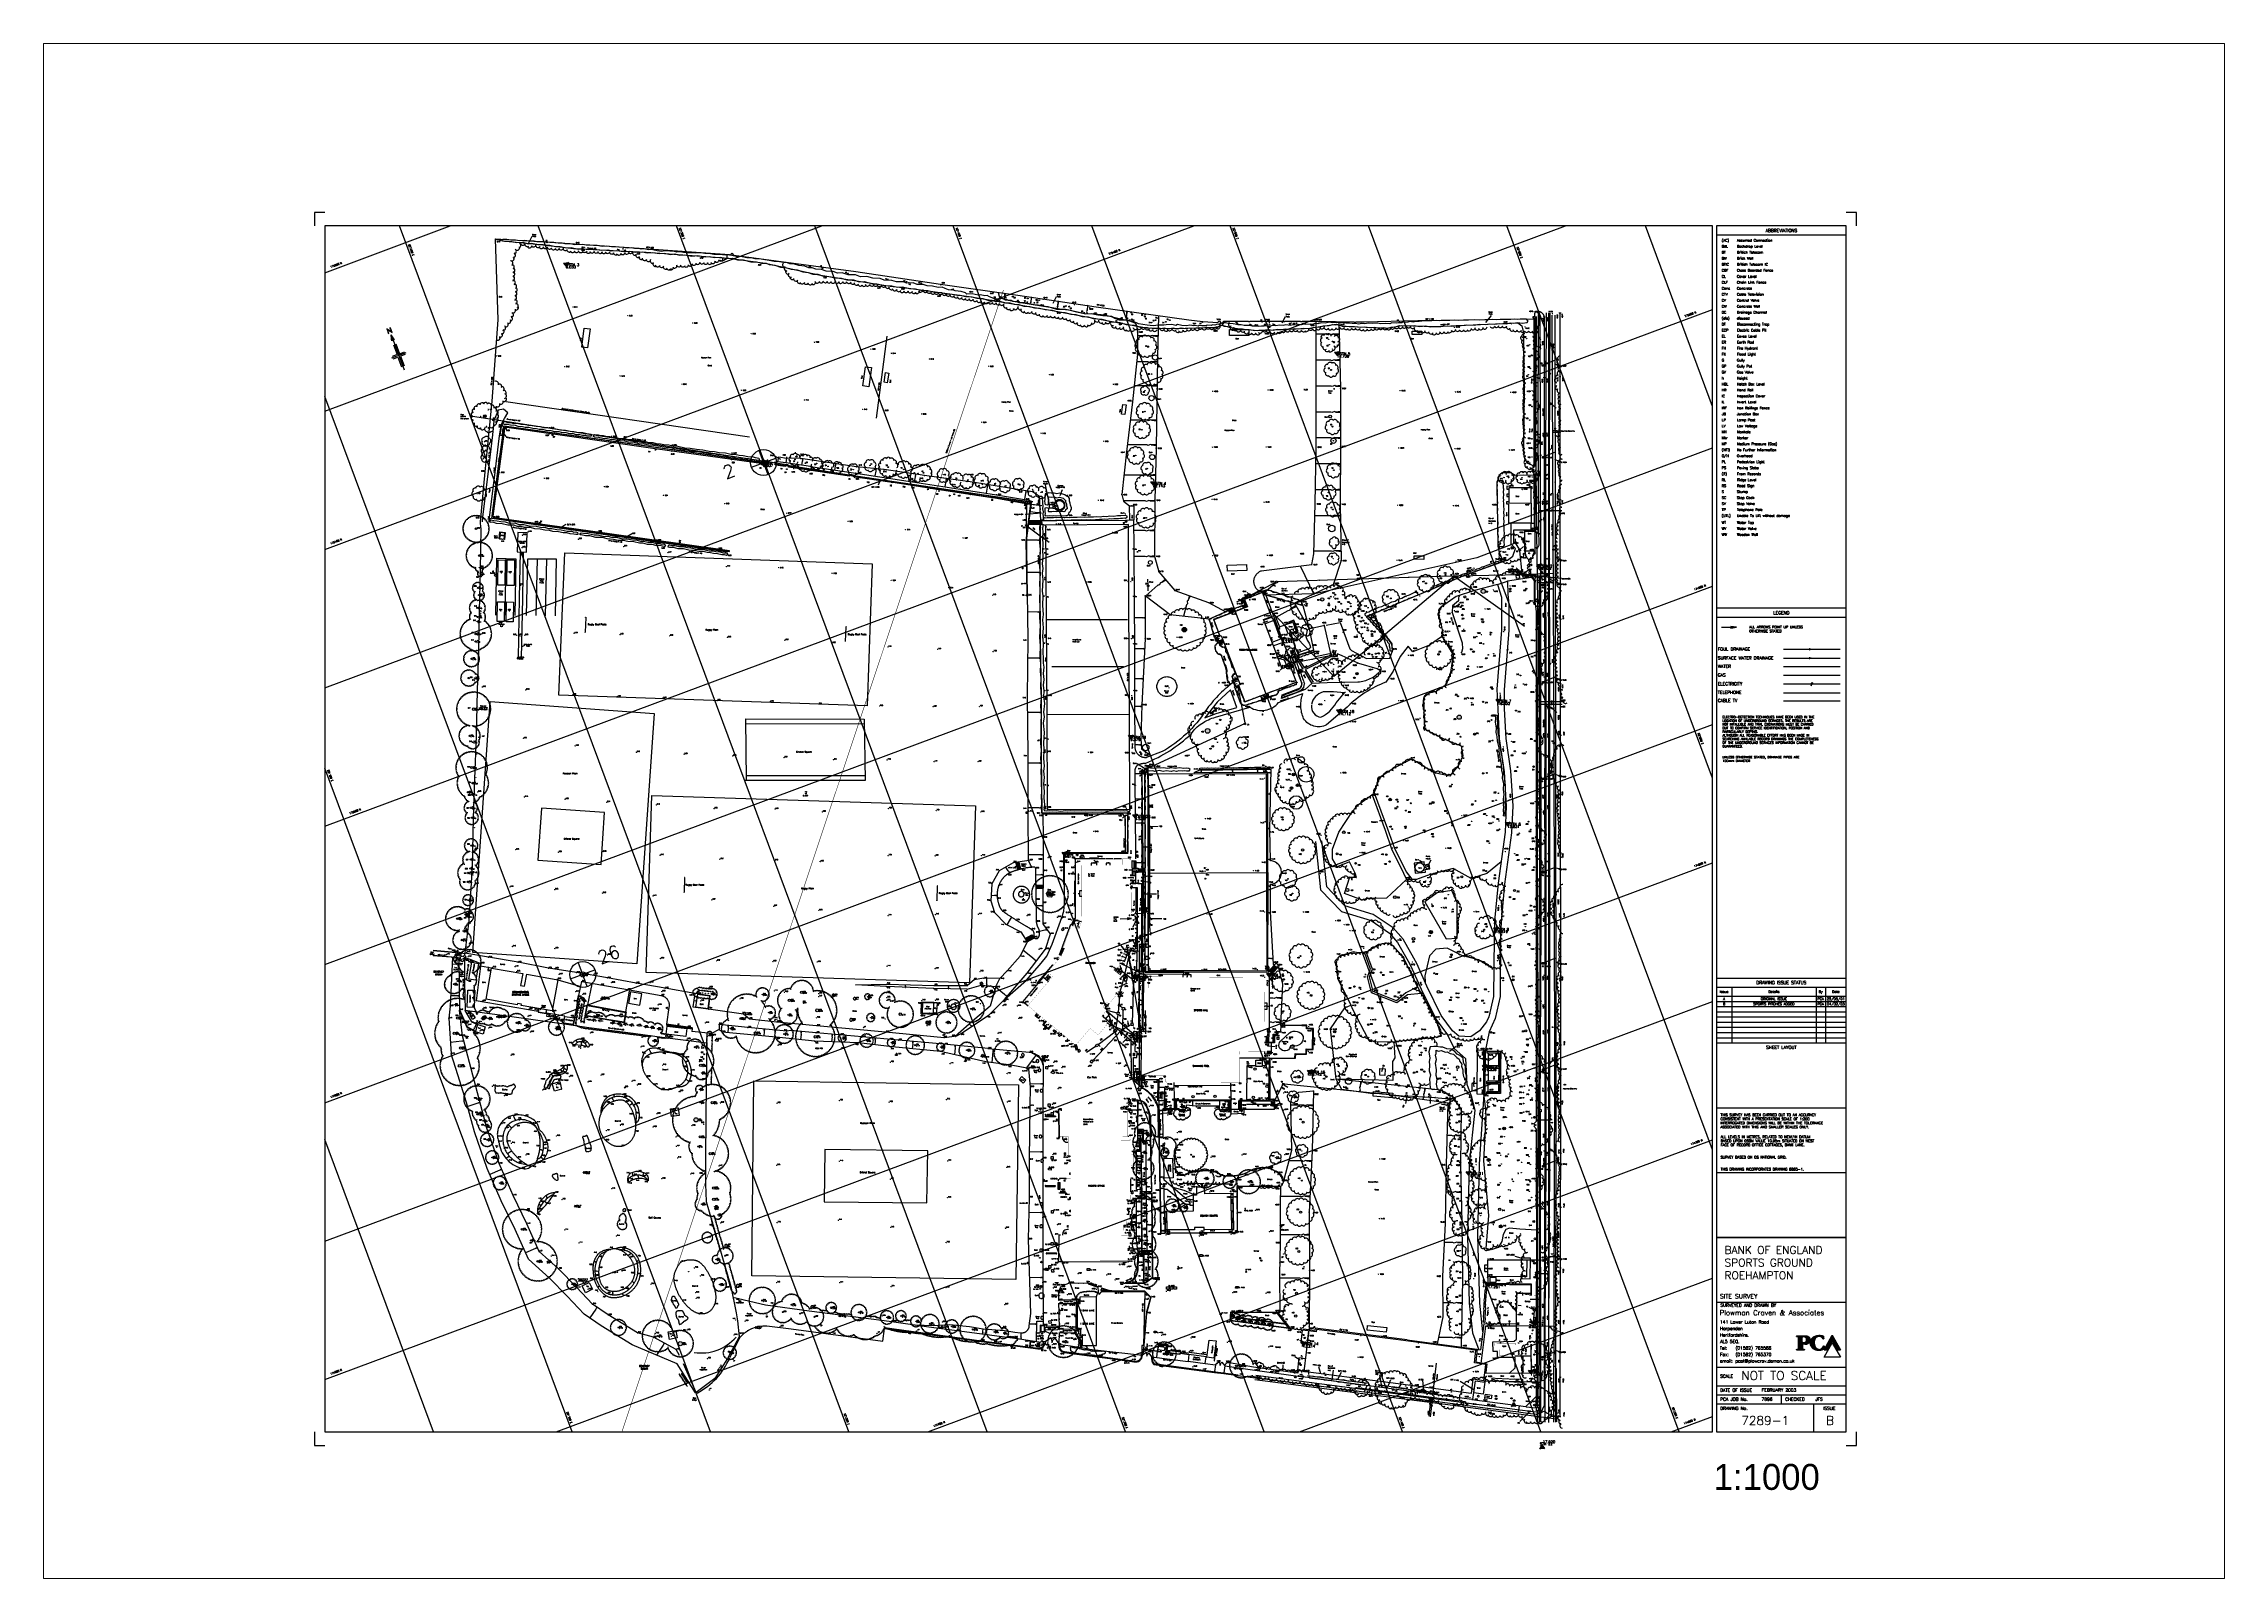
# Paper-space layout 'Layout1' of a CAD drawing. Extents: x 0 to 841, y -6 to 585.
# The model-space entities are those that its viewports show. They can reach past a viewport. Long polylines and large blocks are cut down to what shows.
import ezdxf
from ezdxf.enums import TextEntityAlignment as Align

# ---------------------------------------------------------------- set-up
doc = ezdxf.new("R2010")
doc.units = 0
doc.header["$LTSCALE"] = 0.0508
doc.linetypes.add('DASHED', pattern=[19.05, 12.7, -6.35])
doc.layers.get('0').update_dxf_attribs({"linetype": 'CONTINUOUS'})
for name, color, linetype in [('BORDER', 7, 'CONTINUOUS'), ('BOUNDARY', 30, 'CONTINUOUS'), ('BT', 34, 'CONTINUOUS'), ('BUILDING', 34, 'CONTINUOUS'), ('CATV', 4, 'CONTINUOUS'), ('CONTROL', 1, 'CONTINUOUS'), ('DETAIL', 5, 'CONTINUOUS'), ('ELEC', 30, 'CONTINUOUS'), ('FOUL', 1, 'CONTINUOUS'), ('GAS', 3, 'CONTINUOUS'), ('GIRTHTEXT', 4, 'CONTINUOUS'), ('GRID', 253, 'CONTINUOUS'), ('LEVEL', 1, 'CONTINUOUS'), ('MH_NUMBER', 7, 'CONTINUOUS'), ('OLDNUMBERS', 7, 'CONTINUOUS'), ('ROAD', 4, 'CONTINUOUS'), ('SERVICE', 1, 'CONTINUOUS'), ('SPORTS_PITCH', 5, 'DASHED'), ('STAIRS', 2, 'CONTINUOUS'), ('STORM', 5, 'CONTINUOUS'), ('TEXT', 7, 'CONTINUOUS'), ('TEXT_SERVICE', 1, 'CONTINUOUS'), ('TREE_NUMBER', 7, 'CONTINUOUS'), ('VEGETATION', 3, 'CONTINUOUS'), ('WATER', 6, 'CONTINUOUS')]:
    doc.layers.add(name, color=color, linetype=linetype)
doc.styles.add('ROMANS', font='Romans.shx')

msp = doc.modelspace()

# ---------------------------------------------------------------- hatches: boundary and pattern name
at = {"layer": 'SERVICE', "linetype": 'Continuous'}
h = msp.add_hatch(color=256, dxfattribs=at)
edge = h.paths.add_edge_path()
edge.add_arc((466710, 423934), 80, 0, 360)
h = msp.add_hatch(color=256, dxfattribs=at)
edge = h.paths.add_edge_path()
edge.add_arc((466798, 404658), 80, 0, 360)
h = msp.add_hatch(color=256, dxfattribs=at)
edge = h.paths.add_edge_path()
edge.add_arc((466746, 384418), 80, 0, 360)
h = msp.add_hatch(color=256, dxfattribs=at)
edge = h.paths.add_edge_path()
edge.add_arc((277145, 340450), 125, 0, 360)
h = msp.add_hatch(color=256, dxfattribs=at)
edge = h.paths.add_edge_path()
edge.add_arc((311660, 340511), 125, 0, 360)
h = msp.add_hatch(color=256, dxfattribs=at)
edge = h.paths.add_edge_path()
edge.add_arc((466856, 340967), 80, 0, 360)
h = msp.add_hatch(color=256, dxfattribs=at)
edge = h.paths.add_edge_path()
edge.add_arc((435398, 329924), 100, 0, 360)
h = msp.add_hatch(color=256, dxfattribs=at)
edge = h.paths.add_edge_path()
edge.add_arc((451367, 335744), 75, 0, 360)
h = msp.add_hatch(color=256, dxfattribs=at)
edge = h.paths.add_edge_path()
edge.add_arc((277274, 322312), 125, 0, 360)
h = msp.add_hatch(color=256, dxfattribs=at)
edge = h.paths.add_edge_path()
edge.add_arc((311778, 322224), 125, 0, 360)
h = msp.add_hatch(color=256, dxfattribs=at)
edge = h.paths.add_edge_path()
edge.add_arc((421110, 323690), 100, 0, 360)
h = msp.add_hatch(color=256, dxfattribs=at)
edge = h.paths.add_edge_path()
edge.add_arc((466815, 320393), 80, 0, 360)
h = msp.add_hatch(color=256, dxfattribs=at)
edge = h.paths.add_edge_path()
edge.add_arc((277418, 304128), 125, 0, 360)
h = msp.add_hatch(color=256, dxfattribs=at)
edge = h.paths.add_edge_path()
edge.add_arc((311871, 303924), 125, 0, 360)
h = msp.add_hatch(color=256, dxfattribs=at)
edge = h.paths.add_edge_path()
edge.add_arc((408898, 307621), 100, 0, 360)
h = msp.add_hatch(color=256, dxfattribs=at)
edge = h.paths.add_edge_path()
edge.add_arc((462287, 310762), 125, 0, 360)
h = msp.add_hatch(color=256, dxfattribs=at)
edge = h.paths.add_edge_path()
edge.add_arc((410015, 300068), 80, 0, 360)
h = msp.add_hatch(color=256, dxfattribs=at)
edge = h.paths.add_edge_path()
edge.add_arc((277530, 285845), 125, 0, 360)
h = msp.add_hatch(color=256, dxfattribs=at)
edge = h.paths.add_edge_path()
edge.add_arc((311972, 285847), 125, 0, 360)
h = msp.add_hatch(color=256, dxfattribs=at)
edge = h.paths.add_edge_path()
edge.add_arc((388913, 291455), 125, 0, 360)
h = msp.add_hatch(color=256, dxfattribs=at)
edge = h.paths.add_edge_path()
edge.add_arc((467244, 274729), 80, 0, 360)
h = msp.add_hatch(color=256, dxfattribs=at)
edge = h.paths.add_edge_path()
edge.add_arc((277685, 267492), 125, 0, 360)
h = msp.add_hatch(color=256, dxfattribs=at)
edge = h.paths.add_edge_path()
edge.add_arc((312208, 267728), 125, 0, 360)
h = msp.add_hatch(color=256, dxfattribs=at)
edge = h.paths.add_edge_path()
edge.add_arc((315736, 254651), 80, 0, 360)
h = msp.add_hatch(color=256, dxfattribs=at)
edge = h.paths.add_edge_path()
edge.add_arc((467332, 254695), 80, 0, 360)
h = msp.add_hatch(color=256, dxfattribs=at)
edge = h.paths.add_edge_path()
edge.add_arc((277779, 249508), 125, 0, 360)
h = msp.add_hatch(color=256, dxfattribs=at)
edge = h.paths.add_edge_path()
edge.add_arc((312370, 249346), 125, 0, 360)
h = msp.add_hatch(color=256, dxfattribs=at)
edge = h.paths.add_edge_path()
edge.add_arc((314651, 228670), 70, 0, 360)
h = msp.add_hatch(color=256, dxfattribs=at)
edge = h.paths.add_edge_path()
edge.add_arc((467285, 233876), 80, 0, 360)
h = msp.add_hatch(color=256, dxfattribs=at)
edge = h.paths.add_edge_path()
edge.add_arc((132262, 163011), 60, 0, 360)
h = msp.add_hatch(color=256, dxfattribs=at)
edge = h.paths.add_edge_path()
edge.add_arc((262416, 166327), 60, 0, 360)
edge = h.paths.add_edge_path()
edge.add_arc((238976, 153291), 60, 0, 360)
h = msp.add_hatch(color=256, dxfattribs=at)
edge = h.paths.add_edge_path()
edge.add_arc((467319, 167900), 100, 0, 360)
h = msp.add_hatch(color=256, dxfattribs=at)
edge = h.paths.add_edge_path()
edge.add_arc((174325, 159008), 60, 0, 360)
edge = h.paths.add_edge_path()
edge.add_arc((207659, 155882), 60, 0, 360)
h = msp.add_hatch(color=256, dxfattribs=at)
edge = h.paths.add_edge_path()
edge.add_arc((467334, 121941), 100, 0, 360)
h = msp.add_hatch(color=256, dxfattribs=at)
edge = h.paths.add_edge_path()
edge.add_arc((317899, 110366), 75, 0, 360)
h = msp.add_hatch(color=256, dxfattribs=at)
edge = h.paths.add_edge_path()
edge.add_arc((378470, 101920), 100, 0, 360)
h = msp.add_hatch(color=256, dxfattribs=at)
edge = h.paths.add_edge_path()
edge.add_arc((436260, 106888), 100, 0, 360)
h = msp.add_hatch(color=256, dxfattribs=at)
edge = h.paths.add_edge_path()
edge.add_arc((467321, 99438), 100, 0, 360)
h = msp.add_hatch(color=256, dxfattribs=at)
edge = h.paths.add_edge_path()
edge.add_arc((318597, 77882), 75, 0, 360)
h = msp.add_hatch(color=256, dxfattribs=at)
edge = h.paths.add_edge_path()
edge.add_arc((467344, 77006), 100, 0, 360)
h = msp.add_hatch(color=256, dxfattribs=at)
edge = h.paths.add_edge_path()
edge.add_arc((318413, 71007), 75, 0, 360)
h = msp.add_hatch(color=256, dxfattribs=at)
edge = h.paths.add_edge_path()
edge.add_arc((377497, 63623), 100, 0, 360)
edge = h.paths.add_edge_path()
edge.add_arc((369622, 68605), 100, 0, 360)
h = msp.add_hatch(color=256, dxfattribs=at)
edge = h.paths.add_edge_path()
edge.add_arc((276374, 65804), 75, 0, 360)
h = msp.add_hatch(color=256, dxfattribs=at)
edge = h.paths.add_edge_path()
edge.add_arc((435121, 65496), 100, 0, 360)
h = msp.add_hatch(color=256, dxfattribs=at)
edge = h.paths.add_edge_path()
edge.add_arc((283472, 54390), 75, 0, 360)
h = msp.add_hatch(color=256, dxfattribs=at)
edge = h.paths.add_edge_path()
edge.add_arc((317141, 58745), 75, 0, 360)
edge = h.paths.add_edge_path()
edge.add_arc((316982, 52705), 75, 0, 360)
h = msp.add_hatch(color=256, dxfattribs=at)
edge = h.paths.add_edge_path()
edge.add_arc((467282, 54670), 100, 0, 360)
h = msp.add_hatch(color=256, dxfattribs=at)
edge = h.paths.add_edge_path()
edge.add_arc((170312, 45090), 60, 0, 360)
h = msp.add_hatch(color=256, dxfattribs=at)
edge = h.paths.add_edge_path()
edge.add_arc((350009, 44915), 75, 0, 360)
h = msp.add_hatch(color=256, dxfattribs=at)
edge = h.paths.add_edge_path()
edge.add_arc((191222, 41439), 60, 0, 360)
h = msp.add_hatch(color=256, dxfattribs=at)
edge = h.paths.add_edge_path()
edge.add_arc((212896, 37958), 60, 0, 360)
edge = h.paths.add_edge_path()
edge.add_arc((228209, 38920), 60, 0, 360)
h = msp.add_hatch(color=256, dxfattribs=at)
edge = h.paths.add_edge_path()
edge.add_arc((259839, 34628), 90, 0, 360)
h = msp.add_hatch(color=256, dxfattribs=at)
edge = h.paths.add_edge_path()
edge.add_arc((377007, 34825), 100, 0, 360)
edge = h.paths.add_edge_path()
edge.add_arc((377517, 34331), 100, 0, 360)
h = msp.add_hatch(color=256, dxfattribs=at)
edge = h.paths.add_edge_path()
edge.add_arc((467317, 36760), 100, 0, 360)
h = msp.add_hatch(color=256, dxfattribs=at)
edge = h.paths.add_edge_path()
edge.add_arc((157403, 28019), 60, 0, 360)
edge = h.paths.add_edge_path()
edge.add_arc((148214, 16163), 60, 0, 360)
h = msp.add_hatch(color=256, dxfattribs=at)
edge = h.paths.add_edge_path()
edge.add_arc((276253, 33341), 65, 0, 360)
h = msp.add_hatch(color=256, dxfattribs=at)
edge = h.paths.add_edge_path()
edge.add_arc((311900, 29290), 100, 0, 360)
edge = h.paths.add_edge_path()
edge.add_arc((298576, 29425), 90, 0, 360)
h = msp.add_hatch(color=256, dxfattribs=at)
edge = h.paths.add_edge_path()
edge.add_arc((376678, 28108), 100, 0, 360)
h = msp.add_hatch(color=256, dxfattribs=at)
edge = h.paths.add_edge_path()
edge.add_arc((338843, 24217), 100, 0, 360)
edge = h.paths.add_edge_path()
edge.add_arc((352993, 22293), 100, 0, 360)
h = msp.add_hatch(color=256, dxfattribs=at)
edge = h.paths.add_edge_path()
edge.add_arc((385767, 21777), 100, 0, 360)
h = msp.add_hatch(color=256, dxfattribs=at)
edge = h.paths.add_edge_path()
edge.add_arc((400625, 19820), 100, 0, 360)
h = msp.add_hatch(color=256, dxfattribs=at)
edge = h.paths.add_edge_path()
edge.add_arc((416698, 17693), 100, 0, 360)
h = msp.add_hatch(color=256, dxfattribs=at)
edge = h.paths.add_edge_path()
edge.add_arc((467360, 17345), 100, 0, 360)
h = msp.add_hatch(color=256, dxfattribs=at)
edge = h.paths.add_edge_path()
edge.add_arc((397120, 16418), 100, 0, 360)
h = msp.add_hatch(color=256, dxfattribs=at)
edge = h.paths.add_edge_path()
edge.add_arc((434209, 15373), 100, 0, 360)
h = msp.add_hatch(color=256, dxfattribs=at)
edge = h.paths.add_edge_path()
edge.add_arc((439907, 10855), 100, 0, 360)
h = msp.add_hatch(color=256, dxfattribs=at)
edge = h.paths.add_edge_path()
edge.add_arc((464129, 7503), 40, 0, 360)
at = {"layer": 'VEGETATION', "linetype": 'Continuous'}
h = msp.add_hatch(color=256, dxfattribs=at)
edge = h.paths.add_edge_path()
edge.add_arc((85676, 458594), 95.5, 0, 360)
h = msp.add_hatch(color=256, dxfattribs=at)
edge = h.paths.add_edge_path()
edge.add_arc((100082, 456766), 95.5, 0, 360)
h = msp.add_hatch(color=256, dxfattribs=at)
edge = h.paths.add_edge_path()
edge.add_arc((114998, 456169), 95.5, 0, 360)
edge = h.paths.add_edge_path()
edge.add_arc((112858, 455978), 95.5, 0, 360)
h = msp.add_hatch(color=256, dxfattribs=at)
edge = h.paths.add_edge_path()
edge.add_arc((191878, 448759), 140, 0, 360)
edge = h.paths.add_edge_path()
edge.add_arc((186376, 449096), 120, 0, 360)
h = msp.add_hatch(color=256, dxfattribs=at)
edge = h.paths.add_edge_path()
edge.add_arc((201044, 447122), 190, 0, 360)
edge = h.paths.add_edge_path()
edge.add_arc((216340, 444637), 100, 0, 360)
edge = h.paths.add_edge_path()
edge.add_arc((224261, 443514), 100, 0, 360)
edge = h.paths.add_edge_path()
edge.add_arc((225121, 443083), 130, 0, 360)
edge = h.paths.add_edge_path()
edge.add_arc((230003, 442962), 120, 0, 360)
h = msp.add_hatch(color=256, dxfattribs=at)
edge = h.paths.add_edge_path()
edge.add_arc((241704, 440495), 79.6, 0, 360)
h = msp.add_hatch(color=256, dxfattribs=at)
edge = h.paths.add_edge_path()
edge.add_arc((249574, 439598), 140, 0, 360)
h = msp.add_hatch(color=256, dxfattribs=at)
edge = h.paths.add_edge_path()
edge.add_arc((260559, 437702), 90, 0, 360)
edge = h.paths.add_edge_path()
edge.add_arc((265189, 437747), 190, 0, 360)
edge = h.paths.add_edge_path()
edge.add_arc((262838, 436757), 79.6, 0, 360)
edge = h.paths.add_edge_path()
edge.add_arc((267681, 435774), 79.6, 0, 360)
edge = h.paths.add_edge_path()
edge.add_arc((271037, 437023), 170, 0, 360)
edge = h.paths.add_edge_path()
edge.add_arc((270840, 435654), 150, 0, 360)
edge = h.paths.add_edge_path()
edge.add_arc((273528, 435401), 150, 0, 360)
edge = h.paths.add_edge_path()
edge.add_arc((275370, 436416), 170, 0, 360)
edge = h.paths.add_edge_path()
edge.add_arc((276231, 434492), 220, 0, 360)
h = msp.add_hatch(color=256, dxfattribs=at)
edge = h.paths.add_edge_path()
edge.add_arc((285744, 434139), 140, 0, 360)
edge = h.paths.add_edge_path()
edge.add_arc((286989, 433924), 190, 0, 360)
edge = h.paths.add_edge_path()
edge.add_arc((292738, 431460), 190, 0, 360)
edge = h.paths.add_edge_path()
edge.add_arc((296734, 431337), 140, 0, 360)
edge = h.paths.add_edge_path()
edge.add_arc((300544, 430978), 130, 0, 360)
h = msp.add_hatch(color=256, dxfattribs=at)
edge = h.paths.add_edge_path()
edge.add_arc((306064, 429066), 130, 0, 360)
h = msp.add_hatch(color=256, dxfattribs=at)
edge = h.paths.add_edge_path()
edge.add_arc((306819, 429330), 130, 0, 360)
h = msp.add_hatch(color=256, dxfattribs=at)
edge = h.paths.add_edge_path()
edge.add_arc((310256, 428668), 200, 0, 360)
h = msp.add_hatch(color=256, dxfattribs=at)
edge = h.paths.add_edge_path()
edge.add_arc((310781, 431610), 140, 0, 360)
h = msp.add_hatch(color=256, dxfattribs=at)
edge = h.paths.add_edge_path()
edge.add_arc((311091, 428992), 160, 0, 360)
h = msp.add_hatch(color=256, dxfattribs=at)
edge = h.paths.add_edge_path()
edge.add_arc((316086, 430086), 200, 0, 360)
h = msp.add_hatch(color=256, dxfattribs=at)
edge = h.paths.add_edge_path()
edge.add_arc((316184, 430779), 140, 0, 360)
h = msp.add_hatch(color=256, dxfattribs=at)
edge = h.paths.add_edge_path()
edge.add_arc((325760, 428686), 180, 0, 360)
edge = h.paths.add_edge_path()
edge.add_arc((324201, 428037), 160, 0, 360)
edge = h.paths.add_edge_path()
edge.add_arc((321209, 429432), 130, 0, 360)
edge = h.paths.add_edge_path()
edge.add_arc((320303, 428720), 150, 0, 360)
edge = h.paths.add_edge_path()
edge.add_arc((318750, 427750), 130, 0, 360)
h = msp.add_hatch(color=256, dxfattribs=at)
edge = h.paths.add_edge_path()
edge.add_arc((335585, 427406), 79.6, 0, 360)
edge = h.paths.add_edge_path()
edge.add_arc((338290, 427844), 79.6, 0, 360)
h = msp.add_hatch(color=256, dxfattribs=at)
edge = h.paths.add_edge_path()
edge.add_arc((351450, 427801), 140, 0, 360)
h = msp.add_hatch(color=256, dxfattribs=at)
edge = h.paths.add_edge_path()
edge.add_arc((356658, 426951), 180, 0, 360)
edge = h.paths.add_edge_path()
edge.add_arc((358816, 426835), 160, 0, 360)
h = msp.add_hatch(color=256, dxfattribs=at)
edge = h.paths.add_edge_path()
edge.add_arc((361330, 428102), 140, 0, 360)
h = msp.add_hatch(color=256, dxfattribs=at)
edge = h.paths.add_edge_path()
edge.add_arc((363350, 427127), 79.6, 0, 360)
edge = h.paths.add_edge_path(flags=16)
edge.add_arc((364194, 427075), 79.6, 0, 360)
edge = h.paths.add_edge_path(flags=16)
edge.add_arc((365522, 427165), 79.6, 0, 360)
h.paths.add_polyline_path([(363795, 426570), (365866, 426570), (365866, 428070), (363795, 428070)], flags=9)
h = msp.add_hatch(color=256, dxfattribs=at)
edge = h.paths.add_edge_path()
edge.add_arc((372619, 427558), 79.6, 0, 360)
h = msp.add_hatch(color=256, dxfattribs=at)
edge = h.paths.add_edge_path()
edge.add_arc((374573, 427525), 140, 0, 360)
h = msp.add_hatch(color=256, dxfattribs=at)
edge = h.paths.add_edge_path()
edge.add_arc((377125, 427391), 140, 0, 360)
h = msp.add_hatch(color=256, dxfattribs=at)
edge = h.paths.add_edge_path()
edge.add_arc((387017, 421312), 70, 0, 360)
h = msp.add_hatch(color=256, dxfattribs=at)
edge = h.paths.add_edge_path()
edge.add_arc((387205, 419245), 111, 0, 360)
edge = h.paths.add_edge_path()
edge.add_arc((388460, 420537), 111, 0, 360)
h = msp.add_hatch(color=256, dxfattribs=at)
edge = h.paths.add_edge_path()
edge.add_arc((414311, 427823), 143, 0, 360)
h = msp.add_hatch(color=256, dxfattribs=at)
edge = h.paths.add_edge_path()
edge.add_arc((463334, 421577), 90, 0, 360)
h = msp.add_hatch(color=256, dxfattribs=at)
edge = h.paths.add_edge_path()
edge.add_arc((316594, 418674), 180, 0, 360)
h = msp.add_hatch(color=256, dxfattribs=at)
edge = h.paths.add_edge_path()
edge.add_arc((464523, 419257), 75, 0, 360)
h = msp.add_hatch(color=256, dxfattribs=at)
edge = h.paths.add_edge_path()
edge.add_arc((465319, 415118), 191, 0, 360)
edge = h.paths.add_edge_path()
edge.add_arc((464696, 410070), 111, 0, 360)
h = msp.add_hatch(color=256, dxfattribs=at)
edge = h.paths.add_edge_path()
edge.add_arc((318723, 407918), 127, 0, 360)
h = msp.add_hatch(color=256, dxfattribs=at)
edge = h.paths.add_edge_path()
edge.add_arc((387871, 409515), 200, 0, 360)
h = msp.add_hatch(color=256, dxfattribs=at)
edge = h.paths.add_edge_path()
edge.add_arc((463895, 407701), 90, 0, 360)
h = msp.add_hatch(color=256, dxfattribs=at)
edge = h.paths.add_edge_path()
edge.add_arc((316194, 401518), 79.6, 0, 360)
edge = h.paths.add_edge_path()
edge.add_arc((316143, 393436), 127, 0, 360)
h = msp.add_hatch(color=256, dxfattribs=at)
edge = h.paths.add_edge_path()
edge.add_arc((465376, 395399), 127, 0, 360)
edge = h.paths.add_edge_path()
edge.add_arc((464480, 390166), 127, 0, 360)
h = msp.add_hatch(color=256, dxfattribs=at)
edge = h.paths.add_edge_path()
edge.add_arc((61680, 391647), 500, 0, 360)
h = msp.add_hatch(color=256, dxfattribs=at)
edge = h.paths.add_edge_path()
edge.add_arc((63324, 387137), 239, 0, 360)
h = msp.add_hatch(color=256, dxfattribs=at)
edge = h.paths.add_edge_path()
edge.add_arc((64025, 394281), 239, 0, 360)
h = msp.add_hatch(color=256, dxfattribs=at)
edge = h.paths.add_edge_path()
edge.add_arc((388518, 387648), 180, 0, 360)
h = msp.add_hatch(color=256, dxfattribs=at)
edge = h.paths.add_edge_path()
edge.add_arc((61993, 375676), 239, 0, 360)
edge = h.paths.add_edge_path()
edge.add_arc((62106, 378443), 239, 0, 360)
edge = h.paths.add_edge_path()
edge.add_arc((62191, 382097), 239, 0, 360)
h = msp.add_hatch(color=256, dxfattribs=at)
edge = h.paths.add_edge_path()
edge.add_arc((314964, 386431), 127, 0, 360)
edge = h.paths.add_edge_path()
edge.add_arc((312600, 376521), 111, 0, 360)
edge = h.paths.add_edge_path()
edge.add_arc((317016, 371462), 95.5, 0, 360)
edge = h.paths.add_edge_path()
edge.add_arc((316211, 365124), 127, 0, 360)
h = msp.add_hatch(color=256, dxfattribs=at)
edge = h.paths.add_edge_path()
edge.add_arc((388835, 382164), 95.5, 0, 360)
h = msp.add_hatch(color=256, dxfattribs=at)
edge = h.paths.add_edge_path()
edge.add_arc((465307, 382911), 143, 0, 360)
edge = h.paths.add_edge_path()
edge.add_arc((464615, 381264), 143, 0, 360)
h = msp.add_hatch(color=256, dxfattribs=at)
edge = h.paths.add_edge_path()
edge.add_arc((181269, 374968), 120, 0, 360)
h = msp.add_hatch(color=256, dxfattribs=at)
edge = h.paths.add_edge_path()
edge.add_arc((185270, 373555), 120, 0, 360)
h = msp.add_hatch(color=256, dxfattribs=at)
edge = h.paths.add_edge_path()
edge.add_arc((189590, 373432), 120, 0, 360)
h = msp.add_hatch(color=256, dxfattribs=at)
edge = h.paths.add_edge_path()
edge.add_arc((194038, 372268), 79.6, 0, 360)
h = msp.add_hatch(color=256, dxfattribs=at)
edge = h.paths.add_edge_path()
edge.add_arc((197518, 371783), 120, 0, 360)
h = msp.add_hatch(color=256, dxfattribs=at)
edge = h.paths.add_edge_path()
edge.add_arc((203746, 371039), 79.6, 0, 360)
h = msp.add_hatch(color=256, dxfattribs=at)
edge = h.paths.add_edge_path()
edge.add_arc((210213, 372678), 120, 0, 360)
h = msp.add_hatch(color=256, dxfattribs=at)
edge = h.paths.add_edge_path()
edge.add_arc((217215, 371992), 180, 0, 360)
h = msp.add_hatch(color=256, dxfattribs=at)
edge = h.paths.add_edge_path()
edge.add_arc((223211, 371112), 100, 0, 360)
h = msp.add_hatch(color=256, dxfattribs=at)
edge = h.paths.add_edge_path()
edge.add_arc((230814, 369802), 120, 0, 360)
h = msp.add_hatch(color=256, dxfattribs=at)
edge = h.paths.add_edge_path()
edge.add_arc((388943, 370814), 160, 0, 360)
h = msp.add_hatch(color=256, dxfattribs=at)
edge = h.paths.add_edge_path()
edge.add_arc((465371, 375888), 95.5, 0, 360)
edge = h.paths.add_edge_path()
edge.add_arc((464497, 373545), 95.5, 0, 360)
h = msp.add_hatch(color=256, dxfattribs=at)
edge = h.paths.add_edge_path()
edge.add_arc((59553, 361935), 280, 0, 360)
h = msp.add_hatch(color=256, dxfattribs=at)
edge = h.paths.add_edge_path()
edge.add_arc((228699, 369562), 120, 0, 360)
h = msp.add_hatch(color=256, dxfattribs=at)
edge = h.paths.add_edge_path()
edge.add_arc((237788, 367959), 79.6, 0, 360)
h = msp.add_hatch(color=256, dxfattribs=at)
edge = h.paths.add_edge_path()
edge.add_arc((238416, 369151), 79.6, 0, 360)
h = msp.add_hatch(color=256, dxfattribs=at)
edge = h.paths.add_edge_path()
edge.add_arc((238542, 367833), 79.6, 0, 360)
h = msp.add_hatch(color=256, dxfattribs=at)
edge = h.paths.add_edge_path()
edge.add_arc((243556, 367046), 120, 0, 360)
h = msp.add_hatch(color=256, dxfattribs=at)
edge = h.paths.add_edge_path()
edge.add_arc((247519, 366503), 120, 0, 360)
h = msp.add_hatch(color=256, dxfattribs=at)
edge = h.paths.add_edge_path()
edge.add_arc((253187, 366718), 180, 0, 360)
h = msp.add_hatch(color=256, dxfattribs=at)
edge = h.paths.add_edge_path()
edge.add_arc((258145, 365194), 60, 0, 360)
h = msp.add_hatch(color=256, dxfattribs=at)
edge = h.paths.add_edge_path()
edge.add_arc((262097, 364541), 79.6, 0, 360)
h = msp.add_hatch(color=256, dxfattribs=at)
edge = h.paths.add_edge_path()
edge.add_arc((267356, 365416), 180, 0, 360)
h = msp.add_hatch(color=256, dxfattribs=at)
edge = h.paths.add_edge_path()
edge.add_arc((273164, 362743), 79.6, 0, 360)
h = msp.add_hatch(color=256, dxfattribs=at)
edge = h.paths.add_edge_path()
edge.add_arc((276127, 362270), 79.6, 0, 360)
h = msp.add_hatch(color=256, dxfattribs=at)
edge = h.paths.add_edge_path()
edge.add_arc((386929, 362198), 127, 0, 360)
h = msp.add_hatch(color=256, dxfattribs=at)
edge = h.paths.add_edge_path()
edge.add_arc((454568, 367986), 111, 0, 360)
edge = h.paths.add_edge_path()
edge.add_arc((456338, 367970), 111, 0, 360)
edge = h.paths.add_edge_path()
edge.add_arc((461482, 367937), 95.5, 0, 360)
edge = h.paths.add_edge_path()
edge.add_arc((465446, 368190), 95.5, 0, 360)
h = msp.add_hatch(color=256, dxfattribs=at)
edge = h.paths.add_edge_path()
edge.add_arc((388628, 355689), 160, 0, 360)
h = msp.add_hatch(color=256, dxfattribs=at)
edge = h.paths.add_edge_path()
edge.add_arc((58308, 348233), 318, 0, 360)
edge = h.paths.add_edge_path()
edge.add_arc((59570, 337909), 318, 0, 360)
edge = h.paths.add_edge_path()
edge.add_arc((59590, 333214), 47.7, 0, 360)
edge = h.paths.add_edge_path()
edge.add_arc((58994, 325467), 223, 0, 360)
edge = h.paths.add_edge_path()
edge.add_arc((59466, 322672), 223, 0, 360)
edge = h.paths.add_edge_path()
edge.add_arc((58814, 317757), 239, 0, 360)
edge = h.paths.add_edge_path()
edge.add_arc((58872, 314222), 239, 0, 360)
edge = h.paths.add_edge_path()
edge.add_arc((58710, 312512), 63.7, 0, 360)
edge = h.paths.add_edge_path()
edge.add_arc((58217, 307726), 318, 0, 360)
edge = h.paths.add_edge_path()
edge.add_arc((58122, 304796), 255, 0, 360)
edge = h.paths.add_edge_path()
edge.add_arc((56564, 298132), 239, 0, 360)
edge = h.paths.add_edge_path()
edge.add_arc((59936, 330904), 63.7, 0, 360)
h = msp.add_hatch(color=256, dxfattribs=at)
edge = h.paths.add_edge_path()
edge.add_arc((316631, 352436), 127, 0, 360)
h = msp.add_hatch(color=256, dxfattribs=at)
edge = h.paths.add_edge_path()
edge.add_arc((388753, 336664), 60, 0, 360)
h = msp.add_hatch(color=256, dxfattribs=at)
edge = h.paths.add_edge_path()
edge.add_arc((455853, 338126), 160, 0, 360)
h = msp.add_hatch(color=256, dxfattribs=at)
edge = h.paths.add_edge_path()
edge.add_arc((457773, 340903), 500, 0, 360)
h = msp.add_hatch(color=256, dxfattribs=at)
edge = h.paths.add_edge_path()
edge.add_arc((432006, 330471), 223, 0, 360)
edge = h.paths.add_edge_path()
edge.add_arc((424490, 327193), 223, 0, 360)
h = msp.add_hatch(color=256, dxfattribs=at)
edge = h.paths.add_edge_path()
edge.add_arc((378468, 319303), 302, 0, 360)
edge = h.paths.add_edge_path()
edge.add_arc((384533, 321021), 637, 0, 360)
edge = h.paths.add_edge_path()
edge.add_arc((387857, 322063), 159, 0, 360)
edge = h.paths.add_edge_path()
edge.add_arc((389464, 322832), 207, 0, 360)
edge = h.paths.add_edge_path()
edge.add_arc((387046, 319489), 159, 0, 360)
edge = h.paths.add_edge_path()
edge.add_arc((391810, 319338), 159, 0, 360)
edge = h.paths.add_edge_path(flags=16)
edge.add_arc((395366, 319445), 159, 0, 360)
edge = h.paths.add_edge_path()
edge.add_arc((395496, 318327), 159, 0, 360)
h.paths.add_polyline_path([(394878, 318795), (399545, 318795), (399545, 320795), (394878, 320795)], flags=9)
h = msp.add_hatch(color=256, dxfattribs=at)
edge = h.paths.add_edge_path()
edge.add_arc((410914, 321390), 159, 0, 360)
h = msp.add_hatch(color=256, dxfattribs=at)
edge = h.paths.add_edge_path()
edge.add_arc((446440, 312348), 398, 0, 360)
edge = h.paths.add_edge_path()
edge.add_arc((446557, 324096), 796, 0, 360)
edge = h.paths.add_edge_path()
edge.add_arc((439507, 321956), 398, 0, 360)
edge = h.paths.add_edge_path()
edge.add_arc((437152, 319076), 159, 0, 360)
edge = h.paths.add_edge_path()
edge.add_arc((433669, 312368), 175, 0, 360)
edge = h.paths.add_edge_path()
edge.add_arc((438507, 314979), 286, 0, 360)
h = msp.add_hatch(color=256, dxfattribs=at)
edge = h.paths.add_edge_path()
edge.add_arc((457037, 325051), 318, 0, 360)
edge = h.paths.add_edge_path()
edge.add_arc((463151, 325116), 223, 0, 360)
edge = h.paths.add_edge_path()
edge.add_arc((464227, 319813), 223, 0, 360)
edge = h.paths.add_edge_path()
edge.add_arc((461405, 314339), 286, 0, 360)
h = msp.add_hatch(color=256, dxfattribs=at)
edge = h.paths.add_edge_path()
edge.add_arc((399763, 313939), 159, 0, 360)
edge = h.paths.add_edge_path()
edge.add_arc((400376, 312827), 223, 0, 360)
edge = h.paths.add_edge_path()
edge.add_arc((402146, 317823), 159, 0, 360)
edge = h.paths.add_edge_path()
edge.add_arc((400840, 310333), 143, 0, 360)
edge = h.paths.add_edge_path()
edge.add_arc((402224, 311500), 143, 0, 360)
edge = h.paths.add_edge_path()
edge.add_arc((401960, 310046), 223, 0, 360)
edge = h.paths.add_edge_path()
edge.add_arc((403592, 308732), 271, 0, 360)
edge = h.paths.add_edge_path()
edge.add_arc((403668, 307648), 271, 0, 360)
h = msp.add_hatch(color=256, dxfattribs=at)
edge = h.paths.add_edge_path()
edge.add_arc((436693, 318430), 398, 0, 360)
edge = h.paths.add_edge_path()
edge.add_arc((437881, 318051), 207, 0, 360)
h = msp.add_hatch(color=256, dxfattribs=at)
edge = h.paths.add_edge_path()
edge.add_arc((331343, 309342), 875, 0, 360)
h = msp.add_hatch(color=256, dxfattribs=at)
edge = h.paths.add_edge_path()
edge.add_arc((374166, 307734), 79.6, 0, 360)
edge = h.paths.add_edge_path()
edge.add_arc((374659, 307922), 79.6, 0, 360)
edge = h.paths.add_edge_path()
edge.add_arc((375143, 308101), 79.6, 0, 360)
h = msp.add_hatch(color=256, dxfattribs=at)
edge = h.paths.add_edge_path()
edge.add_arc((378671, 309236), 120, 0, 360)
h = msp.add_hatch(color=256, dxfattribs=at)
edge = h.paths.add_edge_path()
edge.add_arc((436714, 309745), 95.5, 0, 360)
h = msp.add_hatch(color=256, dxfattribs=at)
edge = h.paths.add_edge_path()
edge.add_arc((440788, 295209), 207, 0, 360)
edge = h.paths.add_edge_path()
edge.add_arc((442784, 300857), 350, 0, 360)
edge = h.paths.add_edge_path()
edge.add_arc((446664, 303844), 127, 0, 360)
edge = h.paths.add_edge_path()
edge.add_arc((450557, 300085), 95.5, 0, 360)
edge = h.paths.add_edge_path()
edge.add_arc((444054, 306674), 127, 0, 360)
h = msp.add_hatch(color=256, dxfattribs=at)
edge = h.paths.add_edge_path()
edge.add_arc((449387, 307412), 175, 0, 360)
h = msp.add_hatch(color=256, dxfattribs=at)
edge = h.paths.add_edge_path()
edge.add_arc((466379, 305145), 191, 0, 360)
edge = h.paths.add_edge_path()
edge.add_arc((466493, 299356), 191, 0, 360)
edge = h.paths.add_edge_path()
edge.add_arc((465982, 292711), 111, 0, 360)
edge = h.paths.add_edge_path()
edge.add_arc((460937, 291644), 143, 0, 360)
edge = h.paths.add_edge_path()
edge.add_arc((462062, 288392), 95.5, 0, 360)
edge = h.paths.add_edge_path()
edge.add_arc((458878, 288017), 95.5, 0, 360)
edge = h.paths.add_edge_path()
edge.add_arc((455920, 301562), 143, 0, 360)
h = msp.add_hatch(color=256, dxfattribs=at)
edge = h.paths.add_edge_path()
edge.add_arc((372907, 299477), 111, 0, 360)
h = msp.add_hatch(color=256, dxfattribs=at)
edge = h.paths.add_edge_path()
edge.add_arc((385942, 293117), 143, 0, 360)
edge = h.paths.add_edge_path()
edge.add_arc((388904, 294111), 79.6, 0, 360)
edge = h.paths.add_edge_path()
edge.add_arc((388856, 295938), 79.6, 0, 360)
edge = h.paths.add_edge_path()
edge.add_arc((390673, 294972), 79.6, 0, 360)
h = msp.add_hatch(color=256, dxfattribs=at)
edge = h.paths.add_edge_path()
edge.add_arc((403800, 299690), 191, 0, 360)
edge = h.paths.add_edge_path()
edge.add_arc((405117, 300079), 191, 0, 360)
edge = h.paths.add_edge_path()
edge.add_arc((404010, 298827), 191, 0, 360)
h = msp.add_hatch(color=256, dxfattribs=at)
edge = h.paths.add_edge_path()
edge.add_arc((429337, 299791), 302, 0, 360)
h = msp.add_hatch(color=256, dxfattribs=at)
edge = h.paths.add_edge_path()
edge.add_arc((448522, 299637), 127, 0, 360)
h = msp.add_hatch(color=256, dxfattribs=at)
edge = h.paths.add_edge_path()
edge.add_arc((55516, 290678), 239, 0, 360)
edge = h.paths.add_edge_path()
edge.add_arc((57852, 290646), 127, 0, 360)
edge = h.paths.add_edge_path()
edge.add_arc((57398, 278686), 477, 0, 360)
edge = h.paths.add_edge_path()
edge.add_arc((55815, 268378), 239, 0, 360)
edge = h.paths.add_edge_path()
edge.add_arc((57030, 265970), 159, 0, 360)
edge = h.paths.add_edge_path()
edge.add_arc((56621, 256175), 398, 0, 360)
edge = h.paths.add_edge_path()
edge.add_arc((57085, 250191), 350, 0, 360)
edge = h.paths.add_edge_path()
edge.add_arc((55211, 246650), 239, 0, 360)
edge = h.paths.add_edge_path()
edge.add_arc((56852, 245728), 286, 0, 360)
edge = h.paths.add_edge_path()
edge.add_arc((56301, 240680), 239, 0, 360)
edge = h.paths.add_edge_path()
edge.add_arc((56632, 236806), 191, 0, 360)
h = msp.add_hatch(color=256, dxfattribs=at)
edge = h.paths.add_edge_path()
edge.add_arc((383115, 292324), 95.5, 0, 360)
h = msp.add_hatch(color=256, dxfattribs=at)
edge = h.paths.add_edge_path()
edge.add_arc((397868, 292356), 462, 0, 360)
edge = h.paths.add_edge_path()
edge.add_arc((403830, 294003), 127, 0, 360)
h = msp.add_hatch(color=256, dxfattribs=at)
edge = h.paths.add_edge_path()
edge.add_arc((434042, 278925), 239, 0, 360)
edge = h.paths.add_edge_path()
edge.add_arc((437312, 275574), 796, 0, 360)
edge = h.paths.add_edge_path()
edge.add_arc((436850, 283649), 207, 0, 360)
edge = h.paths.add_edge_path()
edge.add_arc((446520, 281475), 239, 0, 360)
edge = h.paths.add_edge_path()
edge.add_arc((442063, 281225), 79.6, 0, 360)
edge = h.paths.add_edge_path()
edge.add_arc((450084, 286550), 255, 0, 360)
edge = h.paths.add_edge_path()
edge.add_arc((449757, 274513), 159, 0, 360)
h.paths.add_polyline_path([(433510, 277063), (438177, 277063), (438177, 279063), (433510, 279063)], flags=9)
h = msp.add_hatch(color=256, dxfattribs=at)
edge = h.paths.add_edge_path()
edge.add_arc((440545, 283168), 79.6, 0, 360)
h = msp.add_hatch(color=256, dxfattribs=at)
edge = h.paths.add_edge_path()
edge.add_arc((459196, 278133), 191, 0, 360)
h = msp.add_hatch(color=256, dxfattribs=at)
edge = h.paths.add_edge_path()
edge.add_arc((340301, 270295), 891, 0, 360)
edge = h.paths.add_edge_path()
edge.add_arc((345217, 274535), 286, 0, 360)
edge = h.paths.add_edge_path()
edge.add_arc((342287, 264340), 350, 0, 360)
edge = h.paths.add_edge_path()
edge.add_arc((344131, 265945), 79.6, 0, 360)
edge = h.paths.add_edge_path()
edge.add_arc((353701, 265658), 63.7, 0, 360)
h = msp.add_hatch(color=256, dxfattribs=at)
edge = h.paths.add_edge_path()
edge.add_arc((443244, 269012), 400, 0, 360)
h = msp.add_hatch(color=256, dxfattribs=at)
edge = h.paths.add_edge_path()
edge.add_arc((457510, 266300), 95.5, 0, 360)
edge = h.paths.add_edge_path()
edge.add_arc((455683, 269292), 239, 0, 360)
edge = h.paths.add_edge_path()
edge.add_arc((466480, 266443), 255, 0, 360)
edge = h.paths.add_edge_path()
edge.add_arc((458691, 262509), 239, 0, 360)
edge = h.paths.add_edge_path()
edge.add_arc((465953, 256532), 286, 0, 360)
edge = h.paths.add_edge_path()
edge.add_arc((459729, 256326), 191, 0, 360)
h = msp.add_hatch(color=256, dxfattribs=at)
edge = h.paths.add_edge_path()
edge.add_arc((437817, 268026), 200, 0, 360)
h = msp.add_hatch(color=256, dxfattribs=at)
edge = h.paths.add_edge_path()
edge.add_arc((450180, 266624), 159, 0, 360)
h = msp.add_hatch(color=256, dxfattribs=at)
edge = h.paths.add_edge_path()
edge.add_arc((372689, 248274), 509, 0, 360)
edge = h.paths.add_edge_path()
edge.add_arc((374998, 249332), 509, 0, 360)
edge = h.paths.add_edge_path()
edge.add_arc((373464, 253459), 509, 0, 360)
h = msp.add_hatch(color=256, dxfattribs=at)
edge = h.paths.add_edge_path()
edge.add_arc((453204, 256357), 302, 0, 360)
edge = h.paths.add_edge_path()
edge.add_arc((447999, 254108), 191, 0, 360)
h = msp.add_hatch(color=256, dxfattribs=at)
edge = h.paths.add_edge_path()
edge.add_arc((410705, 243789), 509, 0, 360)
h = msp.add_hatch(color=256, dxfattribs=at)
edge = h.paths.add_edge_path()
edge.add_arc((452422, 246238), 127, 0, 360)
edge = h.paths.add_edge_path()
edge.add_arc((451559, 243539), 127, 0, 360)
edge = h.paths.add_edge_path()
edge.add_arc((443605, 243256), 159, 0, 360)
edge = h.paths.add_edge_path()
edge.add_arc((434497, 249622), 111, 0, 360)
h = msp.add_hatch(color=256, dxfattribs=at)
edge = h.paths.add_edge_path()
edge.add_arc((369256, 236110), 207, 0, 360)
h = msp.add_hatch(color=256, dxfattribs=at)
edge = h.paths.add_edge_path()
edge.add_arc((416766, 239561), 180, 0, 360)
edge = h.paths.add_edge_path()
edge.add_arc((418594, 242372), 180, 0, 360)
edge = h.paths.add_edge_path()
edge.add_arc((413541, 241041), 180, 0, 360)
edge = h.paths.add_edge_path()
edge.add_arc((413596, 242996), 180, 0, 360)
h = msp.add_hatch(color=256, dxfattribs=at)
edge = h.paths.add_edge_path()
edge.add_arc((427216, 242676), 400, 0, 360)
h = msp.add_hatch(color=256, dxfattribs=at)
edge = h.paths.add_edge_path()
edge.add_arc((432804, 238515), 239, 0, 360)
h = msp.add_hatch(color=256, dxfattribs=at)
edge = h.paths.add_edge_path()
edge.add_arc((434586, 234678), 239, 0, 360)
edge = h.paths.add_edge_path()
edge.add_arc((448884, 227026), 127, 0, 360)
edge = h.paths.add_edge_path()
edge.add_arc((447903, 237700), 111, 0, 360)
edge = h.paths.add_edge_path()
edge.add_arc((442060, 235445), 111, 0, 360)
h = msp.add_hatch(color=256, dxfattribs=at)
edge = h.paths.add_edge_path()
edge.add_arc((450829, 236840), 111, 0, 360)
edge = h.paths.add_edge_path()
edge.add_arc((452598, 235554), 111, 0, 360)
edge = h.paths.add_edge_path()
edge.add_arc((452821, 232382), 127, 0, 360)
h = msp.add_hatch(color=256, dxfattribs=at)
edge = h.paths.add_edge_path()
edge.add_arc((464012, 235298), 143, 0, 360)
h = msp.add_hatch(color=256, dxfattribs=at)
edge = h.paths.add_edge_path()
edge.add_arc((392834, 231200), 525, 0, 360)
edge = h.paths.add_edge_path()
edge.add_arc((390206, 222865), 366, 0, 360)
edge = h.paths.add_edge_path()
edge.add_arc((397372, 219262), 286, 0, 360)
edge = h.paths.add_edge_path()
edge.add_arc((394185, 208948), 573, 0, 360)
edge = h.paths.add_edge_path()
edge.add_arc((410468, 219924), 271, 0, 360)
h = msp.add_hatch(color=256, dxfattribs=at)
edge = h.paths.add_edge_path()
edge.add_arc((411430, 232458), 191, 0, 360)
h = msp.add_hatch(color=256, dxfattribs=at)
edge = h.paths.add_edge_path()
edge.add_arc((416560, 232827), 180, 0, 360)
h = msp.add_hatch(color=256, dxfattribs=at)
edge = h.paths.add_edge_path()
edge.add_arc((423904, 231236), 120, 0, 360)
h = msp.add_hatch(color=256, dxfattribs=at)
edge = h.paths.add_edge_path()
edge.add_arc((427160, 229542), 239, 0, 360)
h = msp.add_hatch(color=256, dxfattribs=at)
edge = h.paths.add_edge_path()
edge.add_arc((460442, 230857), 95.5, 0, 360)
edge = h.paths.add_edge_path()
edge.add_arc((462717, 220943), 95.5, 0, 360)
edge = h.paths.add_edge_path()
edge.add_arc((462725, 218967), 143, 0, 360)
edge = h.paths.add_edge_path()
edge.add_arc((463284, 221153), 95.5, 0, 360)
edge = h.paths.add_edge_path()
edge.add_arc((458740, 222947), 95.5, 0, 360)
h = msp.add_hatch(color=256, dxfattribs=at)
edge = h.paths.add_edge_path()
edge.add_arc((56405, 226094), 191, 0, 360)
edge = h.paths.add_edge_path()
edge.add_arc((56250, 220708), 207, 0, 360)
edge = h.paths.add_edge_path()
edge.add_arc((55985, 217248), 159, 0, 360)
edge = h.paths.add_edge_path()
edge.add_arc((55338, 215519), 318, 0, 360)
edge = h.paths.add_edge_path()
edge.add_arc((55053, 212076), 239, 0, 360)
edge = h.paths.add_edge_path()
edge.add_arc((55250, 205024), 159, 0, 360)
edge = h.paths.add_edge_path()
edge.add_arc((54763, 198774), 286, 0, 360)
edge = h.paths.add_edge_path()
edge.add_arc((55013, 200126), 47.7, 0, 360)
edge = h.paths.add_edge_path()
edge.add_arc((54086, 199431), 47.7, 0, 360)
edge = h.paths.add_edge_path()
edge.add_arc((51142, 197904), 318, 0, 360)
edge = h.paths.add_edge_path()
edge.add_arc((52915, 189653), 286, 0, 360)
edge = h.paths.add_edge_path()
edge.add_arc((53318, 193159), 63.7, 0, 360)
edge = h.paths.add_edge_path()
edge.add_arc((55667, 181376), 239, 0, 360)
edge = h.paths.add_edge_path()
edge.add_arc((54994, 174142), 143, 0, 360)
edge = h.paths.add_edge_path()
edge.add_arc((51199, 173871), 143, 0, 360)
edge = h.paths.add_edge_path()
edge.add_arc((49699, 172607), 143, 0, 360)
edge = h.paths.add_edge_path()
edge.add_arc((51203, 182335), 47.7, 0, 360)
h = msp.add_hatch(color=256, dxfattribs=at)
edge = h.paths.add_edge_path()
edge.add_arc((376932, 224397), 414, 0, 360)
edge = h.paths.add_edge_path()
edge.add_arc((371304, 213269), 175, 0, 360)
h = msp.add_hatch(color=256, dxfattribs=at)
edge = h.paths.add_edge_path()
edge.add_arc((409192, 222586), 334, 0, 360)
h = msp.add_hatch(color=256, dxfattribs=at)
edge = h.paths.add_edge_path()
edge.add_arc((419676, 190114), 509, 0, 360)
edge = h.paths.add_edge_path()
edge.add_arc((412469, 206180), 525, 0, 360)
edge = h.paths.add_edge_path()
edge.add_arc((434879, 201475), 191, 0, 360)
edge = h.paths.add_edge_path()
edge.add_arc((433065, 207154), 95.5, 0, 360)
edge = h.paths.add_edge_path()
edge.add_arc((438342, 214055), 398, 0, 360)
edge = h.paths.add_edge_path()
edge.add_arc((446907, 193653), 191, 0, 360)
edge = h.paths.add_edge_path()
edge.add_arc((447901, 194833), 239, 0, 360)
h = msp.add_hatch(color=256, dxfattribs=at)
edge = h.paths.add_edge_path()
edge.add_arc((424372, 212465), 79.6, 0, 360)
h = msp.add_hatch(color=256, dxfattribs=at)
edge = h.paths.add_edge_path()
edge.add_arc((451093, 214685), 239, 0, 360)
edge = h.paths.add_edge_path()
edge.add_arc((447637, 216272), 191, 0, 360)
h = msp.add_hatch(color=256, dxfattribs=at)
edge = h.paths.add_edge_path()
edge.add_arc((464250, 211829), 143, 0, 360)
h = msp.add_hatch(color=256, dxfattribs=at)
edge = h.paths.add_edge_path()
edge.add_arc((279546, 207371), 477, 0, 360)
h = msp.add_hatch(color=256, dxfattribs=at)
edge = h.paths.add_edge_path()
edge.add_arc((373055, 207588), 127, 0, 360)
h = msp.add_hatch(color=256, dxfattribs=at)
edge = h.paths.add_edge_path()
edge.add_arc((463193, 193332), 79.6, 0, 360)
edge = h.paths.add_edge_path()
edge.add_arc((462750, 194817), 79.6, 0, 360)
edge = h.paths.add_edge_path()
edge.add_arc((463369, 199499), 143, 0, 360)
edge = h.paths.add_edge_path()
edge.add_arc((466211, 202489), 286, 0, 360)
edge = h.paths.add_edge_path()
edge.add_arc((456891, 206194), 271, 0, 360)
edge = h.paths.add_edge_path()
edge.add_arc((458631, 208785), 350, 0, 360)
h = msp.add_hatch(color=256, dxfattribs=at)
edge = h.paths.add_edge_path()
edge.add_arc((404286, 193498), 127, 0, 360)
h = msp.add_hatch(dxfattribs=at)
h.set_pattern_fill('ANGLE', color=256, scale=1000, style=0)
h.set_pattern_definition([(0, (-312403.5, -513002), (0, 6985), [5080, -1905]), (90, (-312403.5, -513002), (-6985, 4e-13), [5080, -1905])])
edge = h.paths.add_edge_path()
edge.add_arc((426397, 192726), 621, 0, 360)
h = msp.add_hatch(color=256, dxfattribs=at)
edge = h.paths.add_edge_path()
edge.add_arc((426397, 192726), 621, 0, 360)
h = msp.add_hatch(color=256, dxfattribs=at)
edge = h.paths.add_edge_path()
edge.add_arc((464488, 187678), 111, 0, 360)
h = msp.add_hatch(color=256, dxfattribs=at)
edge = h.paths.add_edge_path()
edge.add_arc((369234, 161536), 143, 0, 360)
edge = h.paths.add_edge_path()
edge.add_arc((380192, 168303), 350, 0, 360)
edge = h.paths.add_edge_path()
edge.add_arc((376178, 183461), 175, 0, 360)
edge = h.paths.add_edge_path()
edge.add_arc((369160, 173834), 207, 0, 360)
h = msp.add_hatch(color=256, dxfattribs=at)
edge = h.paths.add_edge_path()
edge.add_arc((396931, 171727), 271, 0, 360)
edge = h.paths.add_edge_path()
edge.add_arc((404155, 176992), 302, 0, 360)
edge = h.paths.add_edge_path()
edge.add_arc((407172, 177157), 239, 0, 360)
h = msp.add_hatch(color=256, dxfattribs=at)
edge = h.paths.add_edge_path()
edge.add_arc((438768, 158637), 143, 0, 360)
edge = h.paths.add_edge_path()
edge.add_arc((429291, 169639), 525, 0, 360)
edge = h.paths.add_edge_path()
edge.add_arc((427676, 176859), 191, 0, 360)
h = msp.add_hatch(color=256, dxfattribs=at)
edge = h.paths.add_edge_path()
edge.add_arc((434310, 183983), 334, 0, 360)
h = msp.add_hatch(color=256, dxfattribs=at)
edge = h.paths.add_edge_path()
edge.add_arc((456330, 180920), 191, 0, 360)
h = msp.add_hatch(color=256, dxfattribs=at)
edge = h.paths.add_edge_path()
edge.add_arc((105623, 158593), 175, 0, 360)
edge = h.paths.add_edge_path()
edge.add_arc((103016, 158761), 175, 0, 360)
edge = h.paths.add_edge_path()
edge.add_arc((120616, 156808), 175, 0, 360)
edge = h.paths.add_edge_path()
edge.add_arc((117625, 156895), 175, 0, 360)
edge = h.paths.add_edge_path()
edge.add_arc((115297, 157208), 175, 0, 360)
edge = h.paths.add_edge_path()
edge.add_arc((112798, 157413), 175, 0, 360)
edge = h.paths.add_edge_path()
edge.add_arc((110407, 157708), 175, 0, 360)
edge = h.paths.add_edge_path()
edge.add_arc((125526, 155974), 127, 0, 360)
edge = h.paths.add_edge_path()
edge.add_arc((123193, 156270), 127, 0, 360)
edge = h.paths.add_edge_path()
edge.add_arc((128293, 155470), 127, 0, 360)
edge = h.paths.add_edge_path()
edge.add_arc((126588, 150798), 159, 0, 360)
edge = h.paths.add_edge_path()
edge.add_arc((144730, 169263), 134, 0, 360)
edge = h.paths.add_edge_path()
edge.add_arc((143431, 169362), 95.5, 0, 360)
edge = h.paths.add_edge_path()
edge.add_arc((146701, 169114), 115, 0, 360)
edge = h.paths.add_edge_path()
edge.add_arc((145631, 169215), 95.5, 0, 360)
edge = h.paths.add_edge_path()
edge.add_arc((147861, 168993), 95.5, 0, 360)
edge = h.paths.add_edge_path()
edge.add_arc((149222, 168854), 271, 0, 360)
edge = h.paths.add_edge_path()
edge.add_arc((162695, 161233), 477, 0, 360)
edge = h.paths.add_edge_path()
edge.add_arc((166069, 153746), 477, 0, 360)
edge = h.paths.add_edge_path()
edge.add_arc((156428, 155573), 127, 0, 360)
edge = h.paths.add_edge_path()
edge.add_arc((168741, 168648), 95.5, 0, 360)
edge = h.paths.add_edge_path()
edge.add_arc((171165, 161682), 111, 0, 360)
edge = h.paths.add_edge_path()
edge.add_arc((179120, 166349), 446, 0, 360)
edge = h.paths.add_edge_path()
edge.add_arc((183864, 169482), 446, 0, 360)
edge = h.paths.add_edge_path()
edge.add_arc((178601, 160756), 127, 0, 360)
edge = h.paths.add_edge_path()
edge.add_arc((177032, 153405), 159, 0, 360)
edge = h.paths.add_edge_path()
edge.add_arc((149385, 126899), 446, 0, 360)
edge = h.paths.add_edge_path()
edge.add_arc((144484, 132046), 111, 0, 360)
edge = h.paths.add_edge_path()
edge.add_arc((144957, 141305), 477, 0, 360)
edge = h.paths.add_edge_path()
edge.add_arc((146008, 143839), 191, 0, 360)
edge = h.paths.add_edge_path()
edge.add_arc((146230, 145615), 191, 0, 360)
edge = h.paths.add_edge_path()
edge.add_arc((142678, 148357), 207, 0, 360)
edge = h.paths.add_edge_path()
edge.add_arc((145263, 138383), 111, 0, 360)
edge = h.paths.add_edge_path()
edge.add_arc((148320, 153288), 95.5, 0, 360)
h = msp.add_hatch(color=256, dxfattribs=at)
edge = h.paths.add_edge_path()
edge.add_arc((262544, 146044), 191, 0, 360)
edge = h.paths.add_edge_path()
edge.add_arc((249160, 163072), 223, 0, 360)
edge = h.paths.add_edge_path()
edge.add_arc((256320, 169850), 79.6, 0, 360)
edge = h.paths.add_edge_path()
edge.add_arc((239642, 157873), 191, 0, 360)
edge = h.paths.add_edge_path()
edge.add_arc((237427, 148376), 111, 0, 360)
edge = h.paths.add_edge_path()
edge.add_arc((247521, 147171), 143, 0, 360)
edge = h.paths.add_edge_path()
edge.add_arc((227620, 149137), 223, 0, 360)
edge = h.paths.add_edge_path()
edge.add_arc((218395, 150074), 63.7, 0, 360)
edge = h.paths.add_edge_path()
edge.add_arc((221836, 161062), 477, 0, 360)
edge = h.paths.add_edge_path()
edge.add_arc((216790, 166415), 95.5, 0, 360)
edge = h.paths.add_edge_path()
edge.add_arc((210444, 159751), 63.7, 0, 360)
edge = h.paths.add_edge_path()
edge.add_arc((208862, 150861), 111, 0, 360)
edge = h.paths.add_edge_path()
edge.add_arc((199453, 151866), 47.7, 0, 360)
edge = h.paths.add_edge_path()
edge.add_arc((189077, 152323), 477, 0, 360)
edge = h.paths.add_edge_path()
edge.add_arc((189847, 162544), 557, 0, 360)
edge = h.paths.add_edge_path()
edge.add_arc((196056, 168364), 15.9, 0, 360)
edge = h.paths.add_edge_path()
edge.add_arc((204251, 167065), 15.9, 0, 360)
edge = h.paths.add_edge_path()
edge.add_arc((202913, 158880), 15.9, 0, 360)
edge = h.paths.add_edge_path()
edge.add_arc((209197, 167814), 47.7, 0, 360)
h = msp.add_hatch(color=256, dxfattribs=at)
edge = h.paths.add_edge_path()
edge.add_arc((399290, 170653), 127, 0, 360)
edge = h.paths.add_edge_path()
edge.add_arc((398754, 167407), 127, 0, 360)
edge = h.paths.add_edge_path()
edge.add_arc((398011, 165556), 255, 0, 360)
edge = h.paths.add_edge_path()
edge.add_arc((402377, 163475), 286, 0, 360)
edge = h.paths.add_edge_path()
edge.add_arc((408990, 169000), 223, 0, 360)
h = msp.add_hatch(color=256, dxfattribs=at)
edge = h.paths.add_edge_path()
edge.add_arc((415336, 166607), 255, 0, 360)
edge = h.paths.add_edge_path()
edge.add_arc((415238, 159517), 191, 0, 360)
edge = h.paths.add_edge_path()
edge.add_arc((414821, 168237), 255, 0, 360)
edge = h.paths.add_edge_path()
edge.add_arc((413620, 167639), 143, 0, 360)
h = msp.add_hatch(color=256, dxfattribs=at)
edge = h.paths.add_edge_path()
edge.add_arc((433641, 162126), 239, 0, 360)
edge = h.paths.add_edge_path()
edge.add_arc((434255, 167556), 191, 0, 360)
edge = h.paths.add_edge_path()
edge.add_arc((440866, 171327), 175, 0, 360)
edge = h.paths.add_edge_path()
edge.add_arc((444405, 169978), 143, 0, 360)
edge = h.paths.add_edge_path()
edge.add_arc((443962, 166790), 207, 0, 360)
edge = h.paths.add_edge_path()
edge.add_arc((446948, 165292), 159, 0, 360)
edge = h.paths.add_edge_path()
edge.add_arc((448671, 169758), 95.5, 0, 360)
h = msp.add_hatch(color=256, dxfattribs=at)
edge = h.paths.add_edge_path()
edge.add_arc((454224, 174044), 127, 0, 360)
edge = h.paths.add_edge_path()
edge.add_arc((458096, 174284), 398, 0, 360)
h = msp.add_hatch(color=256, dxfattribs=at)
edge = h.paths.add_edge_path()
edge.add_arc((465323, 172009), 200, 0, 360)
h = msp.add_hatch(color=256, dxfattribs=at)
edge = h.paths.add_edge_path()
edge.add_arc((50059, 164729), 63.7, 0, 360)
edge = h.paths.add_edge_path()
edge.add_arc((52367, 148010), 446, 0, 360)
edge = h.paths.add_edge_path()
edge.add_arc((51242, 159566), 446, 0, 360)
edge = h.paths.add_edge_path()
edge.add_arc((49950, 153655), 446, 0, 360)
edge = h.paths.add_edge_path()
edge.add_arc((68431, 160395), 191, 0, 360)
edge = h.paths.add_edge_path()
edge.add_arc((66522, 160079), 239, 0, 360)
edge = h.paths.add_edge_path()
edge.add_arc((63119, 159412), 127, 0, 360)
edge = h.paths.add_edge_path()
edge.add_arc((60553, 159503), 111, 0, 360)
edge = h.paths.add_edge_path()
edge.add_arc((60899, 159992), 159, 0, 360)
edge = h.paths.add_edge_path()
edge.add_arc((73966, 157734), 239, 0, 360)
edge = h.paths.add_edge_path()
edge.add_arc((77218, 156717), 127, 0, 360)
edge = h.paths.add_edge_path()
edge.add_arc((52017, 141146), 557, 0, 360)
edge = h.paths.add_edge_path()
edge.add_arc((58682, 128346), 159, 0, 360)
edge = h.paths.add_edge_path()
edge.add_arc((59428, 122983), 127, 0, 360)
edge = h.paths.add_edge_path()
edge.add_arc((59852, 122189), 127, 0, 360)
edge = h.paths.add_edge_path()
edge.add_arc((61003, 119968), 127, 0, 360)
h = msp.add_hatch(color=256, dxfattribs=at)
edge = h.paths.add_edge_path()
edge.add_arc((89313, 156031), 191, 0, 360)
edge = h.paths.add_edge_path()
edge.add_arc((89038, 155453), 47.7, 0, 360)
edge = h.paths.add_edge_path()
edge.add_arc((99265, 166371), 79.6, 0, 360)
h = msp.add_hatch(color=256, dxfattribs=at)
edge = h.paths.add_edge_path()
edge.add_arc((461735, 160364), 143, 0, 360)
h = msp.add_hatch(color=256, dxfattribs=at)
edge = h.paths.add_edge_path()
edge.add_arc((132663, 152565), 63.7, 0, 360)
h = msp.add_hatch(color=256, dxfattribs=at)
edge = h.paths.add_edge_path()
edge.add_arc((156597, 155422), 127, 0, 360)
h = msp.add_hatch(color=256, dxfattribs=at)
edge = h.paths.add_edge_path()
edge.add_arc((232168, 157842), 31.8, 0, 360)
h = msp.add_hatch(color=256, dxfattribs=at)
edge = h.paths.add_edge_path()
edge.add_arc((389315, 154344), 462, 0, 360)
h = msp.add_hatch(color=256, dxfattribs=at)
edge = h.paths.add_edge_path()
edge.add_arc((402265, 157047), 302, 0, 360)
edge = h.paths.add_edge_path()
edge.add_arc((404265, 153822), 143, 0, 360)
edge = h.paths.add_edge_path()
edge.add_arc((407744, 152477), 255, 0, 360)
h = msp.add_hatch(color=256, dxfattribs=at)
edge = h.paths.add_edge_path()
edge.add_arc((463006, 154648), 350, 0, 360)
edge = h.paths.add_edge_path()
edge.add_arc((449556, 154061), 350, 0, 360)
edge = h.paths.add_edge_path()
edge.add_arc((448126, 147646), 350, 0, 360)
h = msp.add_hatch(color=256, dxfattribs=at)
edge = h.paths.add_edge_path()
edge.add_arc((461247, 144050), 120, 0, 360)
edge = h.paths.add_edge_path()
edge.add_arc((462398, 146613), 120, 0, 360)
edge = h.paths.add_edge_path()
edge.add_arc((463758, 148914), 120, 0, 360)
edge = h.paths.add_edge_path()
edge.add_arc((464668, 151756), 127, 0, 360)
h = msp.add_hatch(color=256, dxfattribs=at)
edge = h.paths.add_edge_path()
edge.add_arc((422772, 146241), 207, 0, 360)
edge = h.paths.add_edge_path()
edge.add_arc((424433, 147105), 207, 0, 360)
edge = h.paths.add_edge_path()
edge.add_arc((423807, 138902), 255, 0, 360)
edge = h.paths.add_edge_path()
edge.add_arc((421076, 138844), 255, 0, 360)
edge = h.paths.add_edge_path()
edge.add_arc((414138, 133548), 255, 0, 360)
edge = h.paths.add_edge_path()
edge.add_arc((417011, 133019), 255, 0, 360)
h = msp.add_hatch(color=256, dxfattribs=at)
edge = h.paths.add_edge_path()
edge.add_arc((459836, 139613), 127, 0, 360)
edge = h.paths.add_edge_path()
edge.add_arc((461763, 141889), 127, 0, 360)
edge = h.paths.add_edge_path()
edge.add_arc((457500, 143705), 127, 0, 360)
h = msp.add_hatch(color=256, dxfattribs=at)
edge = h.paths.add_edge_path()
edge.add_arc((374745, 136940), 63.7, 0, 360)
edge = h.paths.add_edge_path()
edge.add_arc((385354, 137601), 175, 0, 360)
edge = h.paths.add_edge_path()
edge.add_arc((386076, 136994), 286, 0, 360)
edge = h.paths.add_edge_path()
edge.add_arc((390832, 141074), 223, 0, 360)
h = msp.add_hatch(color=256, dxfattribs=at)
edge = h.paths.add_edge_path()
edge.add_arc((402152, 137000), 175, 0, 360)
h = msp.add_hatch(color=256, dxfattribs=at)
edge = h.paths.add_edge_path()
edge.add_arc((431627, 139913), 191, 0, 360)
edge = h.paths.add_edge_path()
edge.add_arc((433633, 138054), 255, 0, 360)
edge = h.paths.add_edge_path()
edge.add_arc((436236, 135770), 191, 0, 360)
edge = h.paths.add_edge_path()
edge.add_arc((431148, 134854), 143, 0, 360)
edge = h.paths.add_edge_path()
edge.add_arc((428957, 136121), 286, 0, 360)
h = msp.add_hatch(color=256, dxfattribs=at)
edge = h.paths.add_edge_path()
edge.add_arc((462158, 123288), 127, 0, 360)
edge = h.paths.add_edge_path()
edge.add_arc((462124, 126617), 127, 0, 360)
edge = h.paths.add_edge_path()
edge.add_arc((462407, 133291), 127, 0, 360)
edge = h.paths.add_edge_path()
edge.add_arc((464217, 131795), 127, 0, 360)
edge = h.paths.add_edge_path()
edge.add_arc((465473, 133311), 127, 0, 360)
edge = h.paths.add_edge_path()
edge.add_arc((465368, 128709), 127, 0, 360)
edge = h.paths.add_edge_path()
edge.add_arc((464427, 137024), 127, 0, 360)
h = msp.add_hatch(color=256, dxfattribs=at)
edge = h.paths.add_edge_path()
edge.add_arc((466977, 141852), 143, 0, 360)
edge = h.paths.add_edge_path()
edge.add_arc((462371, 139641), 127, 0, 360)
h = msp.add_hatch(color=256, dxfattribs=at)
edge = h.paths.add_edge_path()
edge.add_arc((366513, 105742), 63.7, 0, 360)
edge = h.paths.add_edge_path()
edge.add_arc((377145, 119416), 398, 0, 360)
edge = h.paths.add_edge_path()
edge.add_arc((373241, 129133), 63.7, 0, 360)
h = msp.add_hatch(color=256, dxfattribs=at)
edge = h.paths.add_edge_path()
edge.add_arc((447397, 122715), 79.6, 0, 360)
edge = h.paths.add_edge_path()
edge.add_arc((450302, 126319), 63.7, 0, 360)
h = msp.add_hatch(color=256, dxfattribs=at)
edge = h.paths.add_edge_path()
edge.add_arc((462067, 128861), 127, 0, 360)
edge = h.paths.add_edge_path()
edge.add_arc((462031, 130861), 127, 0, 360)
h = msp.add_hatch(color=256, dxfattribs=at)
edge = h.paths.add_edge_path()
edge.add_arc((67447, 95938), 127, 0, 360)
edge = h.paths.add_edge_path()
edge.add_arc((64553, 105790), 127, 0, 360)
edge = h.paths.add_edge_path()
edge.add_arc((62594, 112602), 127, 0, 360)
edge = h.paths.add_edge_path()
edge.add_arc((61753, 118146), 127, 0, 360)
edge = h.paths.add_edge_path()
edge.add_arc((76054, 78152), 318, 0, 360)
edge = h.paths.add_edge_path()
edge.add_arc((79442, 73825), 191, 0, 360)
edge = h.paths.add_edge_path()
edge.add_arc((82091, 65750), 318, 0, 360)
edge = h.paths.add_edge_path()
edge.add_arc((85860, 65753), 95.5, 0, 360)
edge = h.paths.add_edge_path()
edge.add_arc((95390, 56944), 127, 0, 360)
edge = h.paths.add_edge_path()
edge.add_arc((143121, 120310), 796, 0, 360)
edge = h.paths.add_edge_path()
edge.add_arc((144697, 113733), 398, 0, 360)
edge = h.paths.add_edge_path()
edge.add_arc((143899, 110021), 159, 0, 360)
edge = h.paths.add_edge_path()
edge.add_arc((148589, 107330), 446, 0, 360)
edge = h.paths.add_edge_path()
edge.add_arc((149945, 94034), 477, 0, 360)
edge = h.paths.add_edge_path()
edge.add_arc((145302, 87809), 111, 0, 360)
edge = h.paths.add_edge_path()
edge.add_arc((149995, 89694), 477, 0, 360)
edge = h.paths.add_edge_path()
edge.add_arc((150326, 86837), 47.7, 0, 360)
edge = h.paths.add_edge_path()
edge.add_arc((150188, 86150), 47.7, 0, 360)
edge = h.paths.add_edge_path()
edge.add_arc((151522, 83595), 79.6, 0, 360)
edge = h.paths.add_edge_path()
edge.add_arc((147474, 74929), 102, 0, 360)
edge = h.paths.add_edge_path()
edge.add_arc((154314, 67894), 191, 0, 360)
edge = h.paths.add_edge_path()
edge.add_arc((150878, 66498), 95.5, 0, 360)
edge = h.paths.add_edge_path()
edge.add_arc((152290, 56804), 127, 0, 360)
h = msp.add_hatch(color=256, dxfattribs=at)
edge = h.paths.add_edge_path()
edge.add_arc((332197, 123789), 95.5, 0, 360)
h = msp.add_hatch(color=256, dxfattribs=at)
edge = h.paths.add_edge_path()
edge.add_arc((347886, 123900), 95.5, 0, 360)
h = msp.add_hatch(color=256, dxfattribs=at)
edge = h.paths.add_edge_path()
edge.add_arc((437715, 100027), 318, 0, 360)
edge = h.paths.add_edge_path()
edge.add_arc((437671, 103920), 255, 0, 360)
edge = h.paths.add_edge_path()
edge.add_arc((437134, 109924), 255, 0, 360)
edge = h.paths.add_edge_path()
edge.add_arc((437523, 113443), 111, 0, 360)
edge = h.paths.add_edge_path()
edge.add_arc((437330, 119710), 334, 0, 360)
h = msp.add_hatch(color=256, dxfattribs=at)
edge = h.paths.add_edge_path()
edge.add_arc((437367, 124766), 271, 0, 360)
h = msp.add_hatch(color=256, dxfattribs=at)
edge = h.paths.add_edge_path()
edge.add_arc((455423, 121326), 127, 0, 360)
h = msp.add_hatch(color=256, dxfattribs=at)
edge = h.paths.add_edge_path()
edge.add_arc((466295, 121291), 382, 0, 360)
h = msp.add_hatch(color=256, dxfattribs=at)
edge = h.paths.add_edge_path()
edge.add_arc((315598, 101538), 127, 0, 360)
edge = h.paths.add_edge_path()
edge.add_arc((315335, 107758), 79.6, 0, 360)
edge = h.paths.add_edge_path()
edge.add_arc((315514, 111619), 207, 0, 360)
edge = h.paths.add_edge_path()
edge.add_arc((316192, 115098), 207, 0, 360)
edge = h.paths.add_edge_path()
edge.add_arc((315627, 96258), 15.9, 0, 360)
edge = h.paths.add_edge_path()
edge.add_arc((323877, 107842), 95.5, 0, 360)
edge = h.paths.add_edge_path()
edge.add_arc((334016, 106873), 160, 0, 360)
edge = h.paths.add_edge_path()
edge.add_arc((339258, 97692), 111, 0, 360)
edge = h.paths.add_edge_path()
edge.add_arc((348815, 96528), 111, 0, 360)
edge = h.paths.add_edge_path()
edge.add_arc((356118, 96444), 191, 0, 360)
h = msp.add_hatch(color=256, dxfattribs=at)
edge = h.paths.add_edge_path()
edge.add_arc((453804, 111260), 95.5, 0, 360)
h = msp.add_hatch(color=256, dxfattribs=at)
edge = h.paths.add_edge_path()
edge.add_arc((454646, 116977), 477, 0, 360)
h = msp.add_hatch(color=256, dxfattribs=at)
edge = h.paths.add_edge_path()
edge.add_arc((454694, 113821), 95.5, 0, 360)
h = msp.add_hatch(color=256, dxfattribs=at)
edge = h.paths.add_edge_path()
edge.add_arc((456814, 117482), 95.5, 0, 360)
h = msp.add_hatch(color=256, dxfattribs=at)
edge = h.paths.add_edge_path()
edge.add_arc((459744, 111834), 95.5, 0, 360)
h = msp.add_hatch(color=256, dxfattribs=at)
edge = h.paths.add_edge_path()
edge.add_arc((466732, 116099), 300, 0, 360)
h = msp.add_hatch(color=256, dxfattribs=at)
edge = h.paths.add_edge_path()
edge.add_arc((376165, 84724), 414, 0, 360)
edge = h.paths.add_edge_path()
edge.add_arc((376647, 96876), 191, 0, 360)
edge = h.paths.add_edge_path()
edge.add_arc((376644, 108288), 63.7, 0, 360)
h = msp.add_hatch(color=256, dxfattribs=at)
edge = h.paths.add_edge_path()
edge.add_arc((448651, 104845), 557, 0, 360)
h = msp.add_hatch(color=256, dxfattribs=at)
edge = h.paths.add_edge_path()
edge.add_arc((453554, 103312), 95.5, 0, 360)
h = msp.add_hatch(color=256, dxfattribs=at)
edge = h.paths.add_edge_path()
edge.add_arc((456210, 107116), 95.5, 0, 360)
h = msp.add_hatch(color=256, dxfattribs=at)
edge = h.paths.add_edge_path()
edge.add_arc((461339, 103937), 95.5, 0, 360)
h = msp.add_hatch(color=256, dxfattribs=at)
edge = h.paths.add_edge_path()
edge.add_arc((464231, 106108), 95.5, 0, 360)
h = msp.add_hatch(color=256, dxfattribs=at)
edge = h.paths.add_edge_path()
edge.add_arc((464733, 103126), 95.5, 0, 360)
h = msp.add_hatch(color=256, dxfattribs=at)
edge = h.paths.add_edge_path()
edge.add_arc((464981, 109050), 95.5, 0, 360)
h = msp.add_hatch(color=256, dxfattribs=at)
edge = h.paths.add_edge_path()
edge.add_arc((437794, 78736), 223, 0, 360)
edge = h.paths.add_edge_path()
edge.add_arc((437770, 84443), 302, 0, 360)
edge = h.paths.add_edge_path()
edge.add_arc((437653, 89080), 191, 0, 360)
edge = h.paths.add_edge_path()
edge.add_arc((437709, 94763), 318, 0, 360)
h = msp.add_hatch(color=256, dxfattribs=at)
edge = h.paths.add_edge_path()
edge.add_arc((452943, 85834), 446, 0, 360)
edge = h.paths.add_edge_path()
edge.add_arc((465213, 90394), 95.5, 0, 360)
edge = h.paths.add_edge_path()
edge.add_arc((464377, 92736), 95.5, 0, 360)
edge = h.paths.add_edge_path()
edge.add_arc((464622, 96521), 223, 0, 360)
edge = h.paths.add_edge_path()
edge.add_arc((453123, 96056), 95.5, 0, 360)
edge = h.paths.add_edge_path()
edge.add_arc((453046, 90848), 95.5, 0, 360)
h = msp.add_hatch(color=256, dxfattribs=at)
edge = h.paths.add_edge_path()
edge.add_arc((315578, 87542), 127, 0, 360)
edge = h.paths.add_edge_path()
edge.add_arc((315607, 84339), 175, 0, 360)
edge = h.paths.add_edge_path()
edge.add_arc((315549, 81286), 175, 0, 360)
edge = h.paths.add_edge_path()
edge.add_arc((315374, 78245), 95.5, 0, 360)
edge = h.paths.add_edge_path()
edge.add_arc((315663, 75537), 95.5, 0, 360)
edge = h.paths.add_edge_path()
edge.add_arc((315830, 72404), 207, 0, 360)
edge = h.paths.add_edge_path()
edge.add_arc((316690, 65670), 207, 0, 360)
edge = h.paths.add_edge_path()
edge.add_arc((316642, 60273), 207, 0, 360)
edge = h.paths.add_edge_path()
edge.add_arc((326656, 87206), 79.6, 0, 360)
edge = h.paths.add_edge_path()
edge.add_arc((331068, 86477), 47.7, 0, 360)
h = msp.add_hatch(color=256, dxfattribs=at)
edge = h.paths.add_edge_path()
edge.add_arc((445100, 90438), 111, 0, 360)
h = msp.add_hatch(color=256, dxfattribs=at)
edge = h.paths.add_edge_path()
edge.add_arc((465107, 86307), 111, 0, 360)
h = msp.add_hatch(color=256, dxfattribs=at)
edge = h.paths.add_edge_path()
edge.add_arc((445579, 83367), 111, 0, 360)
edge = h.paths.add_edge_path()
edge.add_arc((447939, 73322), 111, 0, 360)
edge = h.paths.add_edge_path()
edge.add_arc((466510, 74464), 350, 0, 360)
h = msp.add_hatch(color=256, dxfattribs=at)
edge = h.paths.add_edge_path()
edge.add_arc((453319, 79216), 557, 0, 360)
h = msp.add_hatch(color=256, dxfattribs=at)
edge = h.paths.add_edge_path()
edge.add_arc((466029, 81106), 350, 0, 360)
h = msp.add_hatch(color=256, dxfattribs=at)
edge = h.paths.add_edge_path()
edge.add_arc((154716, 71663), 15.9, 0, 360)
h = msp.add_hatch(color=256, dxfattribs=at)
edge = h.paths.add_edge_path()
edge.add_arc((374286, 44663), 414, 0, 360)
edge = h.paths.add_edge_path()
edge.add_arc((374591, 53417), 414, 0, 360)
edge = h.paths.add_edge_path()
edge.add_arc((375477, 69576), 414, 0, 360)
h = msp.add_hatch(color=256, dxfattribs=at)
edge = h.paths.add_edge_path()
edge.add_arc((437767, 69886), 111, 0, 360)
h = msp.add_hatch(color=256, dxfattribs=at)
edge = h.paths.add_edge_path()
edge.add_arc((437578, 41602), 271, 0, 360)
edge = h.paths.add_edge_path()
edge.add_arc((437601, 47146), 239, 0, 360)
edge = h.paths.add_edge_path()
edge.add_arc((437618, 52568), 318, 0, 360)
edge = h.paths.add_edge_path()
edge.add_arc((437742, 61559), 255, 0, 360)
h = msp.add_hatch(color=256, dxfattribs=at)
edge = h.paths.add_edge_path()
edge.add_arc((466326, 65061), 334, 0, 360)
edge = h.paths.add_edge_path()
edge.add_arc((466407, 59677), 350, 0, 360)
h = msp.add_hatch(color=256, dxfattribs=at)
edge = h.paths.add_edge_path()
edge.add_arc((113195, 40258), 159, 0, 360)
edge = h.paths.add_edge_path()
edge.add_arc((128434, 36965), 191, 0, 360)
edge = h.paths.add_edge_path()
edge.add_arc((137049, 34024), 796, 0, 360)
edge = h.paths.add_edge_path()
edge.add_arc((156124, 30506), 111, 0, 360)
edge = h.paths.add_edge_path()
edge.add_arc((168639, 50656), 207, 0, 360)
edge = h.paths.add_edge_path()
edge.add_arc((176545, 46209), 191, 0, 360)
edge = h.paths.add_edge_path()
edge.add_arc((179946, 49008), 191, 0, 360)
edge = h.paths.add_edge_path()
edge.add_arc((183267, 45610), 191, 0, 360)
edge = h.paths.add_edge_path()
edge.add_arc((188757, 44367), 223, 0, 360)
edge = h.paths.add_edge_path()
edge.add_arc((195247, 47842), 318, 0, 360)
edge = h.paths.add_edge_path()
edge.add_arc((205905, 46040), 191, 0, 360)
edge = h.paths.add_edge_path()
edge.add_arc((216710, 44144), 111, 0, 360)
edge = h.paths.add_edge_path()
edge.add_arc((222113, 44669), 159, 0, 360)
edge = h.paths.add_edge_path()
edge.add_arc((187919, 48036), 31.8, 0, 360)
h = msp.add_hatch(color=256, dxfattribs=at)
edge = h.paths.add_edge_path()
edge.add_arc((159220, 56304), 31.8, 0, 360)
h = msp.add_hatch(color=256, dxfattribs=at)
edge = h.paths.add_edge_path()
edge.add_arc((227883, 42617), 79.6, 0, 360)
edge = h.paths.add_edge_path()
edge.add_arc((233266, 41682), 223, 0, 360)
edge = h.paths.add_edge_path()
edge.add_arc((241686, 40629), 143, 0, 360)
edge = h.paths.add_edge_path()
edge.add_arc((249898, 39497), 255, 0, 360)
edge = h.paths.add_edge_path()
edge.add_arc((258099, 38548), 127, 0, 360)
edge = h.paths.add_edge_path()
edge.add_arc((261557, 38046), 47.7, 0, 360)
edge = h.paths.add_edge_path()
edge.add_arc((284732, 34776), 350, 0, 360)
h = msp.add_hatch(color=256, dxfattribs=at)
edge = h.paths.add_edge_path()
edge.add_arc((351305, 43469), 159, 0, 360)
edge = h.paths.add_edge_path()
edge.add_arc((353574, 42862), 159, 0, 360)
edge = h.paths.add_edge_path()
edge.add_arc((356051, 42751), 159, 0, 360)
edge = h.paths.add_edge_path()
edge.add_arc((358635, 42251), 159, 0, 360)
edge = h.paths.add_edge_path()
edge.add_arc((361050, 41960), 159, 0, 360)
edge = h.paths.add_edge_path()
edge.add_arc((363629, 41552), 175, 0, 360)
edge = h.paths.add_edge_path()
edge.add_arc((353357, 25420), 286, 0, 360)
h = msp.add_hatch(color=256, dxfattribs=at)
edge = h.paths.add_edge_path()
edge.add_arc((323644, 30073), 382, 0, 360)
h = msp.add_hatch(color=256, dxfattribs=at)
edge = h.paths.add_edge_path()
edge.add_arc((466308, 29808), 286, 0, 360)
edge = h.paths.add_edge_path()
edge.add_arc((466417, 24044), 286, 0, 360)
h = msp.add_hatch(color=256, dxfattribs=at)
edge = h.paths.add_edge_path()
edge.add_arc((365791, 23422), 111, 0, 360)
edge = h.paths.add_edge_path()
edge.add_arc((359775, 24593), 63.7, 0, 360)
h = msp.add_hatch(color=256, dxfattribs=at)
edge = h.paths.add_edge_path()
edge.add_arc((375415, 21668), 111, 0, 360)
edge = h.paths.add_edge_path()
edge.add_arc((377095, 21516), 79.6, 0, 360)
h = msp.add_hatch(color=256, dxfattribs=at)
edge = h.paths.add_edge_path()
edge.add_arc((386443, 17701), 80, 0, 360)
h = msp.add_hatch(color=256, dxfattribs=at)
edge = h.paths.add_edge_path()
edge.add_arc((411883, 16282), 334, 0, 360)
edge = h.paths.add_edge_path()
edge.add_arc((399665, 16906), 127, 0, 360)
h = msp.add_hatch(color=256, dxfattribs=at)
edge = h.paths.add_edge_path()
edge.add_arc((444677, 13744), 350, 0, 360)
edge = h.paths.add_edge_path()
edge.add_arc((451533, 12785), 350, 0, 360)
edge = h.paths.add_edge_path()
edge.add_arc((466308, 10334), 350, 0, 360)
edge = h.paths.add_edge_path()
edge.add_arc((458473, 12045), 350, 0, 360)

# ---------------------------------------------------------------- linework, layer by layer
at = {"layer": 'BORDER', "flags": 128}
for points in [[(0, 470250), (-4000, 470250), (-4000, 465000)], [(590500, 465000), (590500, 470250), (586500, 470250)], [(586500, 461500), (536500, 461500)], [(25554, 423069), (30613, 409481)], [(25568, 422955), (25593, 423010)], [(25580, 422861), (25626, 422961)], [(25592, 422767), (25658, 422912)], [(25603, 422672), (25691, 422863)], [(25615, 422578), (25723, 422814)], [(25627, 422484), (25756, 422766)], [(25639, 422390), (25789, 422717)], [(25651, 422295), (25821, 422668)], [(25663, 422201), (25854, 422619)], [(25675, 422107), (25886, 422570)], [(25686, 422012), (25919, 422521)], [(25698, 421918), (25952, 422472)], [(25710, 421824), (25984, 422423)], [(25722, 421729), (26017, 422374)], [(25734, 421635), (26050, 422325)], [(25746, 421541), (26082, 422276)], [(25758, 421446), (26115, 422227)], [(25769, 421352), (26147, 422179)], [(25781, 421258), (26180, 422130)], [(25793, 421163), (26213, 422081)], [(25805, 421069), (26245, 422032)], [(25817, 420975), (26278, 421983)], [(25829, 420881), (26311, 421934)], [(26024, 421187), (26343, 421885)], [(26109, 421253), (26376, 421836)], [(26181, 421291), (26408, 421787)], [(26247, 421315), (26441, 421738)], [(26309, 421330), (26473, 421689)], [(26367, 421337), (26506, 421640)], [(26423, 421338), (26539, 421592)], [(26476, 421334), (26571, 421543)], [(26527, 421326), (26604, 421494)], [(26576, 421313), (26636, 421445)], [(26623, 421295), (26669, 421396)], [(26668, 421274), (26702, 421347)], [(26712, 421249), (26734, 421298)], [(25867, 414116), (31362, 416162)], [(26481, 419146), (27877, 415398), (26002, 414700)], [(26351, 413763), (28226, 414460)], [(27418, 419495), (28814, 415747)], [(28226, 414460), (29621, 410712)], [(28814, 415747), (30688, 416444)], [(31037, 415507), (29163, 414809), (30558, 411061)], [(586500, 317580), (536500, 317580)], [(586500, 314080), (536500, 314080)], [(538370, 310256), (544142, 310256)], [(542401, 310017), (541943, 310476)], [(542276, 310000), (541943, 310334)], [(542152, 309983), (541943, 310193)], [(542028, 309966), (541943, 310052)], [(542526, 310034), (542014, 310546)], [(542650, 310051), (542177, 310524)], [(542774, 310068), (542341, 310502)], [(542898, 310085), (542505, 310479)], [(543023, 310102), (542669, 310457)], [(543148, 310119), (542833, 310435)], [(543272, 310136), (542996, 310412)], [(543396, 310153), (543160, 310390)], [(543521, 310171), (543324, 310367)], [(543645, 310188), (543488, 310345)], [(543770, 310205), (543652, 310323)], [(543894, 310222), (543815, 310300)], [(536500, 175000), (586500, 175000)], [(536500, 171500), (586500, 171500)], [(542339, 171500), (542339, 150000)], [(574850, 171500), (574850, 150000)], [(578450, 171500), (578450, 150000)], [(536500, 168000), (586500, 168000)], [(536500, 166000), (586500, 166000)], [(536500, 164000), (586500, 164000)], [(536500, 162000), (586500, 162000)], [(536500, 160000), (586500, 160000)], [(536500, 158000), (586500, 158000)], [(536500, 156000), (586500, 156000)], [(536500, 154000), (586500, 154000)], [(536500, 152000), (586500, 152000)], [(536500, 150000), (586500, 150000)], [(536500, 125000), (586500, 125000)], [(536500, 100000), (586500, 100000)], [(536500, 75000), (586500, 75000)], [(536500, 50000), (586500, 50000)], [(567356, 36906), (571608, 36906)], [(567359, 36882), (571658, 36882)], [(567361, 36931), (571547, 36931)], [(567363, 36857), (571709, 36857)], [(567366, 36832), (571751, 36832)], [(567371, 36956), (571478, 36956)], [(567378, 36806), (571794, 36806)], [(567381, 36981), (571386, 36981)], [(567395, 37006), (571259, 37006)], [(567410, 36781), (571836, 36781)], [(567434, 37032), (571079, 37032)], [(567467, 36756), (571877, 36756)], [(567648, 36731), (569858, 36731)], [(567775, 36707), (569762, 36707)], [(567871, 36682), (569704, 36682)], [(567929, 36657), (569663, 36657)], [(567963, 36632), (569632, 36632)], [(567993, 36606), (569607, 36606)], [(568018, 36581), (569582, 36581)], [(568035, 36556), (569573, 36556)], [(568052, 36531), (569565, 36531)], [(568069, 36507), (569564, 36507)], [(568085, 36482), (569564, 36482)], [(568096, 36457), (569564, 36457)], [(568106, 36431), (569564, 36431)], [(568116, 36406), (569564, 36406)], [(568122, 36381), (569564, 36381)], [(568128, 36356), (569564, 36356)], [(568134, 36332), (569564, 36332)], [(568137, 36307), (569564, 36307)], [(568138, 33657), (569582, 33657)], [(568138, 33632), (569582, 33632)], [(568139, 33956), (569583, 33956)], [(568139, 33931), (569583, 33931)], [(568139, 33906), (569583, 33906)], [(568139, 33881), (569583, 33881)], [(568139, 33856), (569583, 33856)], [(568139, 33832), (569583, 33832)], [(568139, 33807), (569583, 33807)], [(568139, 33782), (569583, 33782)], [(568139, 33756), (569583, 33756)], [(568139, 33731), (569582, 33731)], [(568139, 33706), (569582, 33706)], [(568139, 33681), (569582, 33681)], [(568140, 34531), (569569, 34531)], [(568140, 34506), (569576, 34506)], [(568140, 34481), (569591, 34481)], [(568140, 34456), (569606, 34456)], [(568140, 34432), (569638, 34432)], [(568140, 34407), (569673, 34407)], [(568140, 34382), (569717, 34382)], [(568140, 34357), (569784, 34357)], [(568140, 34331), (569892, 34331)], [(568140, 34306), (572026, 34306)], [(568140, 34281), (572001, 34281)], [(568140, 34256), (571974, 34256)], [(568140, 34231), (571943, 34231)], [(568140, 34207), (571912, 34207)], [(568140, 34182), (571881, 34182)], [(568140, 34157), (571848, 34157)], [(568140, 34131), (571811, 34131)], [(568140, 34106), (571774, 34106)], [(568140, 34081), (571737, 34081)], [(568140, 34057), (569689, 34057)], [(568140, 34032), (569622, 34032)], [(568140, 34007), (569600, 34007)], [(568140, 33982), (569583, 33982)], [(568141, 36282), (569564, 36282)], [(568141, 35431), (569565, 35431)], [(568141, 35406), (569565, 35406)], [(568141, 35381), (569565, 35381)], [(568141, 35357), (569565, 35357)], [(568141, 35332), (569565, 35332)], [(568141, 35307), (569565, 35307)], [(568141, 35281), (569565, 35281)], [(568141, 35256), (569565, 35256)], [(568141, 35231), (569565, 35231)], [(568141, 35207), (569565, 35207)], [(568141, 35182), (569565, 35182)], [(568141, 35157), (569565, 35157)], [(568141, 35132), (569565, 35132)], [(568141, 35106), (569565, 35106)], [(568141, 35081), (569566, 35081)], [(568141, 35056), (569566, 35056)], [(568141, 35031), (569566, 35031)], [(568141, 35006), (569566, 35006)], [(568141, 34981), (569566, 34981)], [(568141, 34957), (569566, 34957)], [(568141, 34932), (569567, 34932)], [(568141, 34906), (569567, 34906)], [(568141, 34881), (569567, 34881)], [(568141, 34856), (569567, 34856)], [(568141, 34831), (569567, 34831)], [(568141, 34807), (569568, 34807)], [(568141, 34782), (569568, 34782)], [(568141, 34757), (569568, 34757)], [(568141, 34732), (569568, 34732)], [(568141, 34706), (569568, 34706)], [(568141, 34681), (569568, 34681)], [(568141, 34656), (569569, 34656)], [(568141, 34631), (569569, 34631)], [(568141, 34606), (569569, 34606)], [(568141, 34582), (569569, 34582)], [(568141, 34557), (569569, 34557)], [(568142, 35707), (569564, 35707)], [(568142, 35682), (569564, 35682)], [(568142, 35656), (569564, 35656)], [(568142, 35631), (569564, 35631)], [(568142, 35606), (569565, 35606)], [(568142, 35582), (569565, 35582)], [(568142, 35557), (569565, 35557)], [(568142, 35532), (569565, 35532)], [(568142, 35507), (569565, 35507)], [(568142, 35481), (569565, 35481)], [(568142, 35456), (569565, 35456)], [(568143, 36257), (569564, 36257)], [(568143, 36231), (569564, 36231)], [(568143, 36206), (569564, 36206)], [(568143, 36181), (569564, 36181)], [(568143, 36156), (569564, 36156)], [(568143, 36132), (569564, 36132)], [(568143, 36107), (569564, 36107)], [(568143, 36082), (569564, 36082)], [(568143, 36056), (569564, 36056)], [(568143, 36031), (569564, 36031)], [(568143, 36006), (569564, 36006)], [(568143, 35981), (569564, 35981)], [(568143, 35957), (569564, 35957)], [(568143, 35932), (569564, 35932)], [(568143, 35907), (569564, 35907)], [(568143, 35882), (569564, 35882)], [(568143, 35856), (569564, 35856)], [(568143, 35831), (569564, 35831)], [(568143, 35806), (569564, 35806)], [(568143, 35781), (569564, 35781)], [(568143, 35756), (569564, 35756)], [(568143, 35732), (569564, 35732)], [(569731, 34057), (571693, 34057)], [(569882, 34032), (571650, 34032)], [(569978, 34007), (571600, 34007)], [(570075, 33982), (571549, 33982)], [(570171, 33956), (571488, 33956)], [(570203, 34331), (572050, 34331)], [(570256, 36731), (571911, 36731)], [(570268, 33931), (571427, 33931)], [(570350, 34357), (572072, 34357)], [(570374, 33906), (571349, 33906)], [(570382, 36707), (571945, 36707)], [(570434, 34382), (572094, 34382)], [(570455, 36682), (571979, 36682)], [(570497, 34407), (572116, 34407)], [(570507, 33881), (571251, 33881)], [(570511, 36657), (572013, 36657)], [(570546, 34432), (572137, 34432)], [(570559, 36632), (572041, 36632)], [(570584, 34456), (572156, 34456)], [(570595, 36606), (572069, 36606)], [(570620, 34481), (572175, 34481)], [(570631, 36581), (572098, 36581)], [(570657, 34506), (572193, 34506)], [(570657, 33856), (571109, 33856)], [(570668, 36556), (572126, 36556)], [(570689, 34531), (572210, 34531)], [(570697, 36531), (572151, 36531)], [(570717, 34557), (572227, 34557)], [(570725, 36507), (572174, 36507)], [(570746, 34582), (572243, 34582)], [(570754, 36482), (572197, 36482)], [(570774, 34606), (572258, 34606)], [(570780, 36457), (572219, 36457)], [(570796, 34631), (572273, 34631)], [(570803, 36431), (572239, 36431)], [(570819, 34656), (572289, 34656)], [(570825, 36406), (572259, 36406)], [(570838, 34681), (572303, 34681)], [(570843, 36381), (572280, 36381)], [(570856, 34706), (572318, 34706)], [(570862, 36356), (572297, 36356)], [(570874, 34732), (572331, 34732)], [(570880, 36332), (572314, 36332)], [(570893, 34757), (572343, 34757)], [(570898, 36307), (572331, 36307)], [(570908, 34782), (572356, 34782)], [(570912, 36282), (572346, 36282)], [(570922, 34807), (572368, 34807)], [(570927, 36257), (572360, 36257)], [(570938, 34831), (572381, 34831)], [(570941, 36231), (572374, 36231)], [(570952, 34856), (572391, 34856)], [(570956, 36206), (572387, 36206)], [(570964, 34881), (572401, 34881)], [(570968, 36181), (572399, 36181)], [(570975, 34906), (572411, 34906)], [(570980, 36156), (572410, 36156)], [(570986, 34932), (572421, 34932)], [(570991, 36132), (572421, 36132)], [(570997, 34957), (572430, 34957)], [(571000, 36107), (572433, 36107)], [(571008, 34981), (572438, 34981)], [(571009, 36082), (572444, 36082)], [(571016, 35006), (572446, 35006)], [(571018, 36056), (572455, 36056)], [(571023, 35031), (572453, 35031)], [(571027, 36031), (572463, 36031)], [(571031, 35056), (572461, 35056)], [(571034, 36006), (572472, 36006)], [(571038, 35081), (572468, 35081)], [(571041, 35981), (572480, 35981)], [(571045, 35106), (572476, 35106)], [(571048, 35957), (572489, 35957)], [(571052, 35132), (572483, 35132)], [(571053, 35932), (572497, 35932)], [(571057, 35157), (572489, 35157)], [(571059, 35907), (572506, 35907)], [(571062, 35182), (572497, 35182)], [(571064, 35882), (572511, 35882)], [(571066, 35207), (572503, 35207)], [(571068, 35856), (572516, 35856)], [(571071, 35231), (572511, 35231)], [(571072, 35831), (572520, 35831)], [(571074, 35256), (572516, 35256)], [(571075, 35806), (572525, 35806)], [(571078, 35281), (572520, 35281)], [(571079, 35781), (572529, 35781)], [(571081, 35307), (572525, 35307)], [(571082, 35756), (572533, 35756)], [(571084, 35732), (572535, 35732)], [(571084, 35332), (572530, 35332)], [(571087, 35357), (572533, 35357)], [(571088, 35707), (572538, 35707)], [(571090, 35381), (572534, 35381)], [(571091, 35682), (572540, 35682)], [(571093, 35406), (572537, 35406)], [(571094, 35656), (572542, 35656)], [(571096, 35557), (572545, 35557)], [(571096, 35532), (572545, 35532)], [(571096, 35507), (572544, 35507)], [(571096, 35431), (572539, 35431)], [(571097, 35582), (572545, 35582)], [(571097, 35481), (572544, 35481)], [(571098, 35631), (572543, 35631)], [(571098, 35606), (572545, 35606)], [(571098, 35456), (572542, 35456)], [(572592, 34432), (574155, 34432)], [(572592, 34407), (574155, 34407)], [(572592, 34382), (574155, 34382)], [(572592, 34357), (574157, 34357)], [(572592, 34331), (574158, 34331)], [(572593, 34306), (574158, 34306)], [(572593, 34281), (574159, 34281)], [(572593, 34256), (574160, 34256)], [(572594, 34456), (574156, 34456)], [(572595, 34231), (574160, 34231)], [(572596, 34481), (574156, 34481)], [(572596, 34207), (574161, 34207)], [(572598, 34506), (574157, 34506)], [(572598, 34182), (574162, 34182)], [(572599, 34531), (574157, 34531)], [(572601, 34557), (574158, 34557)], [(572601, 34157), (574164, 34157)], [(572602, 34131), (574166, 34131)], [(572603, 34582), (574160, 34582)], [(572604, 34106), (574169, 34106)], [(572605, 34606), (574161, 34606)], [(572607, 34631), (574163, 34631)], [(572607, 34081), (574171, 34081)], [(572610, 34057), (574173, 34057)], [(572611, 34656), (574164, 34656)], [(572613, 34032), (574175, 34032)], [(572615, 34681), (574166, 34681)], [(572618, 34706), (574167, 34706)], [(572618, 34007), (574177, 34007)], [(572621, 33982), (574180, 33982)], [(572623, 34732), (574169, 34732)], [(572624, 33956), (574183, 33956)], [(572626, 34757), (574171, 34757)], [(572629, 33931), (574186, 33931)], [(572630, 34782), (574173, 34782)], [(572633, 34807), (574176, 34807)], [(572633, 33906), (574190, 33906)], [(572638, 33881), (574194, 33881)], [(572640, 34831), (574178, 34831)], [(572643, 33856), (574197, 33856)], [(572646, 34856), (574181, 34856)], [(572647, 33832), (574202, 33832)], [(572652, 34881), (574184, 34881)], [(572652, 33807), (574205, 33807)], [(572658, 34906), (574187, 34906)], [(572658, 33782), (574211, 33782)], [(572663, 34932), (574191, 34932)], [(572666, 33756), (574216, 33756)], [(572669, 34957), (574194, 34957)], [(572672, 33731), (574221, 33731)], [(572675, 34981), (574198, 34981)], [(572679, 33706), (574226, 33706)], [(572682, 35006), (574202, 35006)], [(572686, 33681), (574232, 33681)], [(572688, 35031), (574205, 35031)], [(572692, 33657), (574237, 33657)], [(572694, 35056), (574209, 35056)], [(572700, 35081), (574214, 35081)], [(572700, 33632), (574242, 33632)], [(572708, 35106), (574219, 35106)], [(572716, 35132), (574224, 35132)], [(572723, 35157), (574228, 35157)], [(572731, 35182), (574234, 35182)], [(572739, 35207), (574239, 35207)], [(572748, 35231), (574244, 35231)], [(572759, 35256), (574249, 35256)], [(572770, 35281), (574255, 35281)], [(572781, 35307), (574261, 35307)], [(572792, 35332), (574267, 35332)], [(572802, 35357), (574273, 35357)], [(572813, 35381), (574279, 35381)], [(572824, 35406), (574286, 35406)], [(572835, 35431), (574293, 35431)], [(572846, 35456), (574301, 35456)], [(572858, 35481), (574309, 35481)], [(572871, 35507), (574316, 35507)], [(572883, 35532), (574324, 35532)], [(572896, 35557), (574333, 35557)], [(572908, 35582), (574343, 35582)], [(572920, 35606), (574352, 35606)], [(572933, 35631), (574361, 35631)], [(572945, 35656), (574371, 35656)], [(572958, 35682), (574382, 35682)], [(572970, 35707), (574393, 35707)], [(572982, 35732), (574405, 35732)], [(572995, 35756), (574416, 35756)], [(573007, 35781), (574428, 35781)], [(573026, 35806), (574439, 35806)], [(573043, 35831), (574451, 35831)], [(573062, 35856), (574463, 35856)], [(573080, 35882), (574475, 35882)], [(573097, 35907), (574489, 35907)], [(573121, 35932), (574501, 35932)], [(573144, 35957), (574515, 35957)], [(573168, 35981), (574528, 35981)], [(573192, 36006), (574541, 36006)], [(573215, 36031), (574555, 36031)], [(573238, 36056), (574570, 36056)], [(573262, 36082), (574585, 36082)], [(573285, 36107), (574600, 36107)], [(573308, 36132), (574616, 36132)], [(573332, 36156), (574634, 36156)], [(573356, 36181), (574651, 36181)], [(573383, 36206), (574672, 36206)], [(573411, 36231), (574693, 36231)], [(573437, 36257), (574715, 36257)], [(573465, 36282), (574736, 36282)], [(573492, 36307), (574760, 36307)], [(573519, 36332), (574785, 36332)], [(573546, 36356), (574811, 36356)], [(573573, 36381), (574836, 36381)], [(573600, 36406), (574862, 36406)], [(573631, 36431), (574888, 36431)], [(573662, 36457), (574914, 36457)], [(573693, 36482), (574941, 36482)], [(573724, 36507), (574973, 36507)], [(573755, 36531), (575005, 36531)], [(573792, 36556), (575036, 36556)], [(573828, 36581), (575068, 36581)], [(573865, 36606), (575106, 36606)], [(573902, 36632), (575145, 36632)], [(573941, 36657), (575185, 36657)], [(573986, 36682), (575233, 36682)], [(574031, 36707), (575281, 36707)], [(574076, 36731), (575330, 36731)], [(574120, 36756), (575389, 36756)], [(574173, 36781), (575450, 36781)], [(574226, 36806), (575520, 36806)], [(574283, 36832), (575599, 36832)], [(574344, 36857), (575694, 36857)], [(574406, 36882), (575807, 36882)], [(574468, 36906), (575946, 36906)], [(574539, 36931), (577656, 36931)], [(574609, 36956), (577641, 36956)], [(574679, 36981), (577613, 36981)], [(574755, 37006), (577583, 37006)], [(574839, 37032), (577524, 37032)], [(574924, 37057), (577449, 37057)], [(575026, 37082), (577374, 37082)], [(575128, 37106), (577286, 37106)], [(575255, 37131), (577175, 37131)], [(575388, 37156), (577019, 37156)], [(575559, 37181), (576837, 37181)], [(575801, 37207), (576628, 37207)], [(576347, 36906), (577667, 36906)], [(576454, 36882), (577678, 36882)], [(576527, 36857), (577687, 36857)], [(576589, 36832), (577692, 36832)], [(576648, 36806), (577698, 36806)], [(576699, 36781), (577703, 36781)], [(576751, 36756), (577707, 36756)], [(576794, 36731), (577712, 36731)], [(576833, 36707), (577717, 36707)], [(576868, 36682), (577721, 36682)], [(576904, 36657), (577726, 36657)], [(576938, 36632), (577731, 36632)], [(576967, 36606), (577735, 36606)], [(576997, 36581), (577739, 36581)], [(577023, 36556), (577743, 36556)], [(577046, 36531), (577748, 36531)], [(577070, 36507), (577752, 36507)], [(577093, 36482), (577757, 36482)], [(577116, 36457), (577761, 36457)], [(577140, 36431), (577766, 36431)], [(577161, 36406), (577770, 36406)], [(577182, 36381), (577774, 36381)], [(577203, 36356), (577779, 36356)], [(577224, 36332), (577782, 36332)], [(577245, 36307), (577786, 36307)], [(577266, 36282), (577791, 36282)], [(577287, 36257), (577795, 36257)], [(577309, 36231), (577799, 36231)], [(577332, 36206), (577803, 36206)], [(577355, 36181), (577808, 36181)], [(577378, 36156), (577811, 36156)], [(577401, 36132), (577816, 36132)], [(577424, 36107), (577819, 36107)], [(577446, 36082), (577821, 36082)], [(577469, 36056), (577822, 36056)], [(577492, 36031), (577820, 36031)], [(577515, 36006), (577817, 36006)], [(577538, 35981), (577812, 35981)], [(577561, 35957), (577791, 35957)], [(577584, 35932), (577769, 35932)], [(577646, 35907), (577710, 35907)], [(579077, 33632), (580388, 33632)], [(579091, 33657), (580402, 33657)], [(579105, 33681), (580416, 33681)], [(579119, 33706), (580430, 33706)], [(579133, 33731), (580444, 33731)], [(579147, 33756), (580458, 33756)], [(579161, 33782), (580471, 33782)], [(579176, 33807), (580485, 33807)], [(579190, 33832), (580499, 33832)], [(579204, 33856), (580513, 33856)], [(579218, 33881), (580527, 33881)], [(579232, 33906), (580541, 33906)], [(579246, 33931), (580555, 33931)], [(579260, 33956), (580569, 33956)], [(579274, 33982), (580583, 33982)], [(579288, 34007), (580597, 34007)], [(579302, 34032), (580611, 34032)], [(579316, 34057), (580625, 34057)], [(579330, 34081), (580640, 34081)], [(579344, 34106), (580654, 34106)], [(579358, 34131), (580668, 34131)], [(579372, 34157), (580682, 34157)], [(579387, 34182), (580696, 34182)], [(579401, 34207), (580710, 34207)], [(579415, 34231), (580724, 34231)], [(579429, 34256), (580738, 34256)], [(579443, 34281), (580752, 34281)], [(579457, 34306), (580766, 34306)], [(579471, 34331), (580780, 34331)], [(579485, 34357), (580794, 34357)], [(579499, 34382), (580808, 34382)], [(579513, 34407), (580822, 34407)], [(579527, 34432), (580836, 34432)], [(579541, 34456), (580850, 34456)], [(579555, 34481), (580864, 34481)], [(579569, 34506), (580878, 34506)], [(579583, 34531), (580892, 34531)], [(579597, 34557), (580906, 34557)], [(579611, 34582), (580920, 34582)], [(579625, 34606), (580934, 34606)], [(579640, 34631), (580948, 34631)], [(579654, 34656), (580962, 34656)], [(579668, 34681), (580976, 34681)], [(579682, 34706), (580990, 34706)], [(579696, 34732), (581004, 34732)], [(579710, 34757), (581019, 34757)], [(579724, 34782), (581033, 34782)], [(579738, 34807), (581047, 34807)], [(579752, 34831), (581061, 34831)], [(579766, 34856), (581075, 34856)], [(579780, 34881), (581089, 34881)], [(579794, 34906), (581103, 34906)], [(579808, 34932), (582425, 34932)], [(579822, 34957), (582410, 34957)], [(579836, 34981), (582397, 34981)], [(579850, 35006), (582383, 35006)], [(579864, 35031), (582369, 35031)], [(579878, 35056), (582354, 35056)], [(579892, 35081), (582340, 35081)], [(579906, 35106), (582326, 35106)], [(579920, 35132), (582312, 35132)], [(579934, 35157), (582297, 35157)], [(579948, 35182), (582283, 35182)], [(579963, 35207), (582269, 35207)], [(579977, 35231), (582255, 35231)], [(579991, 35256), (582241, 35256)], [(580005, 35281), (582227, 35281)], [(580019, 35307), (582213, 35307)], [(580033, 35332), (582199, 35332)], [(580047, 35357), (582184, 35357)], [(580060, 35381), (582170, 35381)], [(580074, 35406), (582156, 35406)], [(580088, 35431), (582142, 35431)], [(580102, 35456), (582128, 35456)], [(580117, 35481), (582114, 35481)], [(580131, 35507), (582100, 35507)], [(580145, 35532), (582086, 35532)], [(580159, 35557), (582071, 35557)], [(580173, 35582), (582057, 35582)], [(580187, 35606), (582043, 35606)], [(580201, 35631), (582029, 35631)], [(580215, 35656), (582015, 35656)], [(580229, 35682), (582001, 35682)], [(580243, 35707), (581987, 35707)], [(580257, 35732), (581973, 35732)], [(580271, 35756), (581959, 35756)], [(580285, 35781), (581945, 35781)], [(580299, 35806), (581931, 35806)], [(580313, 35831), (581917, 35831)], [(580327, 35856), (581902, 35856)], [(580341, 35882), (581888, 35882)], [(580355, 35907), (581874, 35907)], [(580369, 35932), (581860, 35932)], [(580383, 35957), (581846, 35957)], [(580397, 35981), (581832, 35981)], [(580411, 36006), (581818, 36006)], [(580426, 36031), (581804, 36031)], [(580440, 36056), (581790, 36056)], [(580454, 36082), (581775, 36082)], [(580468, 36107), (581761, 36107)], [(580482, 36132), (581747, 36132)], [(580496, 36156), (581733, 36156)], [(580510, 36181), (581719, 36181)], [(580524, 36206), (581705, 36206)], [(580538, 36231), (581691, 36231)], [(580552, 36257), (581677, 36257)], [(580566, 36282), (581662, 36282)], [(580580, 36307), (581648, 36307)], [(580594, 36332), (581634, 36332)], [(580608, 36356), (581620, 36356)], [(580622, 36381), (581605, 36381)], [(580636, 36406), (581591, 36406)], [(580650, 36431), (581578, 36431)], [(580664, 36457), (581564, 36457)], [(580678, 36482), (581549, 36482)], [(580692, 36507), (581535, 36507)], [(580706, 36531), (581521, 36531)], [(580721, 36556), (581507, 36556)], [(580735, 36581), (581492, 36581)], [(580749, 36606), (581478, 36606)], [(580763, 36632), (581464, 36632)], [(580777, 36657), (581450, 36657)], [(580791, 36682), (581436, 36682)], [(580805, 36707), (581422, 36707)], [(580819, 36731), (581408, 36731)], [(580833, 36756), (581394, 36756)], [(580847, 36781), (581379, 36781)], [(580861, 36806), (581365, 36806)], [(580875, 36832), (581351, 36832)], [(580889, 36857), (581337, 36857)], [(580903, 36882), (581323, 36882)], [(580918, 36906), (581309, 36906)], [(580932, 36931), (581295, 36931)], [(580946, 36956), (581281, 36956)], [(580960, 36981), (581267, 36981)], [(580974, 37006), (581252, 37006)], [(580988, 37032), (581238, 37032)], [(581002, 37057), (581224, 37057)], [(581016, 37082), (581210, 37082)], [(581030, 37106), (581196, 37106)], [(581044, 37131), (581182, 37131)], [(581058, 37156), (581168, 37156)], [(581072, 37181), (581154, 37181)], [(581086, 37207), (581140, 37207)], [(581100, 37232), (581125, 37232)], [(581123, 34906), (582439, 34906)], [(581137, 34881), (582453, 34881)], [(581151, 34856), (582467, 34856)], [(581165, 34831), (582482, 34831)], [(581179, 34807), (582496, 34807)], [(581193, 34782), (582510, 34782)], [(581207, 34757), (582524, 34757)], [(581222, 34732), (582538, 34732)], [(581236, 34706), (582552, 34706)], [(581250, 34681), (582566, 34681)], [(581264, 34656), (582580, 34656)], [(581278, 34631), (582595, 34631)], [(581292, 34606), (582609, 34606)], [(581306, 34582), (582623, 34582)], [(581320, 34557), (582637, 34557)], [(581334, 34531), (582651, 34531)], [(581348, 34506), (582665, 34506)], [(581362, 34481), (582679, 34481)], [(581376, 34456), (582693, 34456)], [(581391, 34432), (582707, 34432)], [(581405, 34407), (582722, 34407)], [(581419, 34382), (582736, 34382)], [(581433, 34357), (582750, 34357)], [(581447, 34331), (582764, 34331)], [(581461, 34306), (582778, 34306)], [(581475, 34281), (582792, 34281)], [(581489, 34256), (582806, 34256)], [(581503, 34231), (582820, 34231)], [(581517, 34207), (582834, 34207)], [(581532, 34182), (582848, 34182)], [(581546, 34157), (582862, 34157)], [(581560, 34131), (582876, 34131)], [(581574, 34106), (582891, 34106)], [(581588, 34081), (582905, 34081)], [(581602, 34057), (582919, 34057)], [(581616, 34032), (582933, 34032)], [(581630, 34007), (582947, 34007)], [(581644, 33982), (582961, 33982)], [(581658, 33956), (582975, 33956)], [(581673, 33931), (582989, 33931)], [(581687, 33906), (583004, 33906)], [(581701, 33881), (583018, 33881)], [(581715, 33856), (583032, 33856)], [(581729, 33832), (583046, 33832)], [(581743, 33807), (583060, 33807)], [(581757, 33782), (583074, 33782)], [(581771, 33756), (583088, 33756)], [(581785, 33731), (583102, 33731)], [(581799, 33706), (583117, 33706)], [(581814, 33681), (583131, 33681)], [(581828, 33657), (583145, 33657)], [(581842, 33632), (583159, 33632)], [(567328, 31707), (570395, 31707)], [(567330, 31682), (570392, 31682)], [(567331, 31732), (570387, 31732)], [(567333, 31756), (570372, 31756)], [(567344, 31656), (570383, 31656)], [(567354, 31781), (570357, 31781)], [(567359, 31631), (570365, 31631)], [(567374, 31806), (570342, 31806)], [(567374, 31606), (570347, 31606)], [(567403, 31831), (570315, 31831)], [(567424, 31582), (570298, 31582)], [(567461, 31856), (570259, 31856)], [(567550, 31882), (570158, 31882)], [(567681, 31907), (570040, 31907)], [(567778, 31932), (569942, 31932)], [(567851, 31957), (569868, 31957)], [(567907, 31981), (569816, 31981)], [(567941, 32006), (569775, 32006)], [(567974, 32031), (569749, 32031)], [(568001, 32056), (569724, 32056)], [(568020, 32082), (569698, 32082)], [(568039, 32107), (569679, 32107)], [(568058, 32132), (569665, 32132)], [(568068, 32156), (569651, 32156)], [(568079, 32181), (569641, 32181)], [(568090, 32206), (569631, 32206)], [(568098, 32231), (569623, 32231)], [(568105, 32257), (569615, 32257)], [(568112, 32282), (569608, 32282)], [(568120, 32307), (569601, 32307)], [(568124, 32332), (569595, 32332)], [(568130, 32356), (569590, 32356)], [(568135, 32381), (569585, 32381)], [(568137, 32781), (569578, 32781)], [(568137, 32756), (569578, 32756)], [(568137, 32731), (569578, 32731)], [(568137, 32707), (569578, 32707)], [(568137, 32682), (569578, 32682)], [(568137, 32657), (569578, 32657)], [(568137, 32632), (569578, 32632)], [(568137, 32606), (569578, 32606)], [(568137, 32581), (569578, 32581)], [(568137, 32556), (569578, 32556)], [(568137, 32531), (569578, 32531)], [(568137, 32507), (569578, 32507)], [(568137, 32482), (569577, 32482)], [(568137, 32457), (569577, 32457)], [(568137, 32431), (569579, 32431)], [(568137, 32406), (569582, 32406)], [(568138, 33607), (569582, 33607)], [(568138, 33581), (569582, 33581)], [(568138, 33556), (569582, 33556)], [(568138, 33531), (569582, 33531)], [(568138, 33506), (569581, 33506)], [(568138, 33481), (569581, 33481)], [(568138, 33457), (569581, 33457)], [(568138, 33432), (569581, 33432)], [(568138, 33407), (569581, 33407)], [(568138, 33381), (569581, 33381)], [(568138, 33356), (569581, 33356)], [(568138, 33331), (569581, 33331)], [(568138, 33306), (569581, 33306)], [(568138, 33282), (569581, 33282)], [(568138, 33257), (569580, 33257)], [(568138, 33232), (569580, 33232)], [(568138, 33207), (569580, 33207)], [(568138, 33181), (569580, 33181)], [(568138, 33156), (569580, 33156)], [(568138, 33131), (569580, 33131)], [(568138, 33106), (569580, 33106)], [(568138, 33082), (569580, 33082)], [(568138, 33057), (569580, 33057)], [(568138, 33032), (569579, 33032)], [(568138, 33006), (569579, 33006)], [(568138, 32981), (569579, 32981)], [(568138, 32956), (569579, 32956)], [(568138, 32931), (569579, 32931)], [(568138, 32906), (569579, 32906)], [(568138, 32882), (569579, 32882)], [(568138, 32857), (569579, 32857)], [(568138, 32832), (569579, 32832)], [(568138, 32806), (569579, 32806)], [(569577, 32482), (569578, 32482)], [(572706, 33607), (574248, 33607)], [(572713, 33581), (574255, 33581)], [(572720, 33556), (574262, 33556)], [(572730, 33531), (574268, 33531)], [(572739, 33506), (574275, 33506)], [(572748, 33481), (574281, 33481)], [(572757, 33457), (574289, 33457)], [(572767, 33432), (574296, 33432)], [(572776, 33407), (574304, 33407)], [(572785, 33381), (574312, 33381)], [(572795, 33356), (574321, 33356)], [(572804, 33331), (574329, 33331)], [(572813, 33306), (574337, 33306)], [(572823, 33282), (574345, 33282)], [(572832, 33257), (574354, 33257)], [(572841, 33232), (574363, 33232)], [(572852, 33207), (574372, 33207)], [(572865, 33181), (574382, 33181)], [(572876, 33156), (574391, 33156)], [(572888, 33131), (574400, 33131)], [(572900, 33106), (574409, 33106)], [(572912, 33082), (574420, 33082)], [(572925, 33057), (574431, 33057)], [(572940, 33032), (574442, 33032)], [(572955, 33006), (574452, 33006)], [(572970, 32981), (574462, 32981)], [(572986, 32956), (574473, 32956)], [(573001, 32931), (574484, 32931)], [(573016, 32906), (574494, 32906)], [(573031, 32882), (574506, 32882)], [(573046, 32857), (574518, 32857)], [(573063, 32832), (574531, 32832)], [(573080, 32806), (574544, 32806)], [(573098, 32781), (574557, 32781)], [(573116, 32756), (574570, 32756)], [(573133, 32731), (574584, 32731)], [(573150, 32707), (574598, 32707)], [(573168, 32682), (574613, 32682)], [(573187, 32657), (574627, 32657)], [(573208, 32632), (574642, 32632)], [(573229, 32606), (574660, 32606)], [(573250, 32581), (574677, 32581)], [(573271, 32556), (574694, 32556)], [(573293, 32531), (574711, 32531)], [(573316, 32507), (574729, 32507)], [(573341, 32482), (574746, 32482)], [(573367, 32457), (574767, 32457)], [(573393, 32431), (574788, 32431)], [(573418, 32406), (574809, 32406)], [(573444, 32381), (574833, 32381)], [(573470, 32356), (574858, 32356)], [(573496, 32332), (574882, 32332)], [(573522, 32307), (574906, 32307)], [(573553, 32282), (574934, 32282)], [(573584, 32257), (574963, 32257)], [(573615, 32231), (574993, 32231)], [(573646, 32206), (575022, 32206)], [(573677, 32181), (575053, 32181)], [(573710, 32156), (575088, 32156)], [(573747, 32132), (575123, 32132)], [(573784, 32107), (575162, 32107)], [(573821, 32082), (575202, 32082)], [(573859, 32056), (575244, 32056)], [(573896, 32031), (575292, 32031)], [(573933, 32006), (575341, 32006)], [(573980, 31981), (575393, 31981)], [(574026, 31957), (575452, 31957)], [(574074, 31932), (575516, 31932)], [(574121, 31907), (575585, 31907)], [(574170, 31882), (575665, 31882)], [(574227, 31856), (575760, 31856)], [(574284, 31831), (575897, 31831)], [(574341, 31806), (577473, 31806)], [(574405, 31781), (577416, 31781)], [(574471, 31756), (577356, 31756)], [(574538, 31732), (577296, 31732)], [(574615, 31707), (577236, 31707)], [(574692, 31682), (577172, 31682)], [(574779, 31656), (577101, 31656)], [(574871, 31631), (577022, 31631)], [(574965, 31606), (576928, 31606)], [(575080, 31582), (576820, 31582)], [(575194, 31557), (576676, 31557)], [(575372, 31532), (576497, 31532)], [(575676, 31507), (576245, 31507)], [(576364, 31831), (577523, 31831)], [(576496, 31856), (577572, 31856)], [(576586, 31882), (577620, 31882)], [(576647, 31907), (577666, 31907)], [(576691, 31932), (577712, 31932)], [(576735, 31957), (577753, 31957)], [(576778, 31981), (577791, 31981)], [(576822, 32006), (577817, 32006)], [(576865, 32031), (577840, 32031)], [(576904, 32056), (577861, 32056)], [(576941, 32082), (577881, 32082)], [(576977, 32107), (577894, 32107)], [(577009, 32132), (577907, 32132)], [(577034, 32156), (577920, 32156)], [(577059, 32181), (577927, 32181)], [(577085, 32206), (577934, 32206)], [(577110, 32231), (577937, 32231)], [(577136, 32257), (577938, 32257)], [(577158, 32282), (577940, 32282)], [(577180, 32307), (577940, 32307)], [(577203, 32332), (577942, 32332)], [(577225, 32356), (577943, 32356)], [(577247, 32381), (577944, 32381)], [(577266, 32406), (577945, 32406)], [(577285, 32431), (577946, 32431)], [(577304, 32457), (577947, 32457)], [(577324, 32482), (577948, 32482)], [(577341, 32507), (577949, 32507)], [(577357, 32531), (577950, 32531)], [(577374, 32556), (577951, 32556)], [(577390, 32581), (577952, 32581)], [(577406, 32606), (577954, 32606)], [(577423, 32632), (577955, 32632)], [(577439, 32657), (577956, 32657)], [(577453, 32682), (577957, 32682)], [(577466, 32707), (577958, 32707)], [(577480, 32731), (577959, 32731)], [(577494, 32756), (577960, 32756)], [(577508, 32781), (577962, 32781)], [(577522, 32806), (577963, 32806)], [(577536, 32832), (577963, 32832)], [(577550, 32857), (577965, 32857)], [(577564, 32882), (577965, 32882)], [(577577, 32906), (577967, 32906)], [(577589, 32931), (577968, 32931)], [(577602, 32956), (577969, 32956)], [(577614, 32981), (577969, 32981)], [(577626, 33006), (577961, 33006)], [(577640, 33032), (577954, 33032)], [(577663, 33057), (577946, 33057)], [(577686, 33082), (577926, 33082)], [(577717, 33106), (577890, 33106)], [(577982, 31682), (579294, 31682)], [(577996, 31707), (579308, 31707)], [(578010, 31732), (579322, 31732)], [(578024, 31756), (579336, 31756)], [(578038, 31781), (579350, 31781)], [(578052, 31806), (579364, 31806)], [(578067, 31831), (579378, 31831)], [(578081, 31856), (579392, 31856)], [(578095, 31882), (579406, 31882)], [(578109, 31907), (579420, 31907)], [(578123, 31932), (579434, 31932)], [(578137, 31957), (579448, 31957)], [(578151, 31981), (579462, 31981)], [(578165, 32006), (579476, 32006)], [(578179, 32031), (579490, 32031)], [(578193, 32056), (579504, 32056)], [(578207, 32082), (579519, 32082)], [(578221, 32107), (579533, 32107)], [(578235, 32132), (579547, 32132)], [(578249, 32156), (579561, 32156)], [(578263, 32181), (579575, 32181)], [(578277, 32206), (579589, 32206)], [(578291, 32231), (579603, 32231)], [(578305, 32257), (579617, 32257)], [(578319, 32282), (579631, 32282)], [(578333, 32307), (579645, 32307)], [(578347, 32332), (579659, 32332)], [(578361, 32356), (579673, 32356)], [(578375, 32381), (579687, 32381)], [(578390, 32406), (579701, 32406)], [(578404, 32431), (579715, 32431)], [(578418, 32457), (579728, 32457)], [(578432, 32482), (579742, 32482)], [(578446, 32507), (579756, 32507)], [(578460, 32531), (579770, 32531)], [(578474, 32556), (579784, 32556)], [(578488, 32581), (579798, 32581)], [(578502, 32606), (579812, 32606)], [(578515, 32632), (579826, 32632)], [(578529, 32657), (579840, 32657)], [(578544, 32682), (579854, 32682)], [(578558, 32707), (579868, 32707)], [(578572, 32731), (579882, 32731)], [(578586, 32756), (579897, 32756)], [(578600, 32781), (579911, 32781)], [(578614, 32806), (579925, 32806)], [(578628, 32832), (579939, 32832)], [(578642, 32857), (579953, 32857)], [(578656, 32882), (579967, 32882)], [(578670, 32906), (579981, 32906)], [(578684, 32931), (579995, 32931)], [(578698, 32956), (580009, 32956)], [(578712, 32981), (580023, 32981)], [(578726, 33006), (580037, 33006)], [(578740, 33032), (580051, 33032)], [(578754, 33057), (580065, 33057)], [(578768, 33082), (580079, 33082)], [(578782, 33106), (580093, 33106)], [(578796, 33131), (580107, 33131)], [(578810, 33156), (580121, 33156)], [(578824, 33181), (580135, 33181)], [(578838, 33207), (580149, 33207)], [(578853, 33232), (580163, 33232)], [(578867, 33257), (580177, 33257)], [(578881, 33282), (580191, 33282)], [(578895, 33306), (580205, 33306)], [(578909, 33331), (580219, 33331)], [(578923, 33356), (580233, 33356)], [(578937, 33381), (580247, 33381)], [(578951, 33407), (580262, 33407)], [(578965, 33432), (580276, 33432)], [(578979, 33457), (580290, 33457)], [(578993, 33481), (580304, 33481)], [(579007, 33506), (580318, 33506)], [(579021, 33531), (580332, 33531)], [(579035, 33556), (580346, 33556)], [(579049, 33581), (580360, 33581)], [(579063, 33607), (580374, 33607)], [(581856, 33607), (583174, 33607)], [(581870, 33581), (583188, 33581)], [(581884, 33556), (583202, 33556)], [(581899, 33531), (583216, 33531)], [(581913, 33506), (583230, 33506)], [(581927, 33481), (583244, 33481)], [(581940, 33457), (583258, 33457)], [(581954, 33432), (583272, 33432)], [(581969, 33407), (583287, 33407)], [(581983, 33381), (583301, 33381)], [(581997, 33356), (583315, 33356)], [(582011, 33331), (583329, 33331)], [(582025, 33306), (583343, 33306)], [(582040, 33282), (583357, 33282)], [(582054, 33257), (583371, 33257)], [(582068, 33232), (583385, 33232)], [(582082, 33207), (583400, 33207)], [(582096, 33181), (583414, 33181)], [(582110, 33156), (583428, 33156)], [(582124, 33131), (583442, 33131)], [(582138, 33106), (583456, 33106)], [(582152, 33082), (583470, 33082)], [(582166, 33057), (583484, 33057)], [(582181, 33032), (583498, 33032)], [(582195, 33006), (583512, 33006)], [(582209, 32981), (583526, 32981)], [(582223, 32956), (583540, 32956)], [(582237, 32931), (583555, 32931)], [(582251, 32906), (583569, 32906)], [(582265, 32882), (583583, 32882)], [(582279, 32857), (583597, 32857)], [(582293, 32832), (583611, 32832)], [(582307, 32806), (583625, 32806)], [(582322, 32781), (583639, 32781)], [(582336, 32756), (583653, 32756)], [(582350, 32731), (583667, 32731)], [(582364, 32707), (583681, 32707)], [(582378, 32682), (583696, 32682)], [(582392, 32657), (583710, 32657)], [(582406, 32632), (583724, 32632)], [(582420, 32606), (583738, 32606)], [(582434, 32581), (583752, 32581)], [(582448, 32556), (583766, 32556)], [(582462, 32531), (583780, 32531)], [(582477, 32507), (583794, 32507)], [(582491, 32482), (583809, 32482)], [(582505, 32457), (583823, 32457)], [(582519, 32431), (583837, 32431)], [(582533, 32406), (583851, 32406)], [(582547, 32381), (583865, 32381)], [(582561, 32356), (583879, 32356)], [(582575, 32332), (583893, 32332)], [(582589, 32307), (583907, 32307)], [(582603, 32282), (583922, 32282)], [(582617, 32257), (583936, 32257)], [(582631, 32231), (583950, 32231)], [(582646, 32206), (583964, 32206)], [(582660, 32181), (583979, 32181)], [(582674, 32156), (583993, 32156)], [(582688, 32132), (584007, 32132)], [(582702, 32107), (584021, 32107)], [(582716, 32082), (584035, 32082)], [(582730, 32056), (584049, 32056)], [(582744, 32031), (584063, 32031)], [(582758, 32006), (584077, 32006)], [(582772, 31981), (584092, 31981)], [(582786, 31957), (584106, 31957)], [(582800, 31932), (584120, 31932)], [(582814, 31907), (584134, 31907)], [(582829, 31882), (584148, 31882)], [(582843, 31856), (584162, 31856)], [(582857, 31831), (584176, 31831)], [(582871, 31806), (584190, 31806)], [(582885, 31781), (584205, 31781)], [(582899, 31756), (584219, 31756)], [(582913, 31732), (584233, 31732)], [(582927, 31707), (584247, 31707)], [(582941, 31682), (584261, 31682)], [(536500, 25000), (586500, 25000)], [(536500, 17750), (586500, 17750)], [(536500, 14250), (586500, 14250)], [(536500, 10750), (586500, 10750)], [(561500, 10750), (561500, 14250)], [(574000, 0), (574000, 10750)], [(-4000, 0), (-4000, -5250), (0, -5250)], [(586500, -5250), (590500, -5250), (590500, 0)]]:
    msp.add_lwpolyline(points, dxfattribs=at)
for points in [[(535000, 0), (535000, 465000), (0, 465000), (0, 0)], [(536500, 465000), (536500, 0), (586500, 0), (586500, 465000)], [(544142, 310256), (541943, 310556), (541943, 309955)], [(536500, 50000), (586500, 50000), (586500, 75000), (536500, 75000)], [(568141, 35241), (568143, 36260), (568134, 36332), (568116, 36407), (568083, 36486), (568011, 36591), (567940, 36651), (567853, 36689), (567673, 36728), (567490, 36749), (567425, 36771), (567368, 36814), (567355, 36914), (567389, 37003), (567460, 37048), (570827, 37048), (571059, 37034), (571255, 37007), (571355, 36990), (571461, 36962), (571583, 36918), (571705, 36858), (571870, 36762), (572015, 36654), (572135, 36547), (572207, 36470), (572283, 36376), (572340, 36292), (572389, 36203), (572452, 36064), (572508, 35901), (572531, 35771), (572542, 35664), (572545, 35600), (572543, 35478), (572530, 35330), (572513, 35241), (572477, 35110), (572439, 34985), (572418, 34925), (572382, 34834), (572314, 34698), (572225, 34554), (572180, 34488), (572128, 34420), (572041, 34321), (571976, 34258), (571864, 34167), (571743, 34085), (571648, 34030), (571543, 33979), (571421, 33929), (571309, 33894), (571191, 33868), (571098, 33855), (571011, 33845), (570894, 33838), (570790, 33840), (570696, 33850), (570450, 33891), (570330, 33915), (569867, 34035), (569781, 34051), (569714, 34058), (569641, 34052), (569584, 33988), (569577, 32444), (569585, 32379), (569599, 32310), (569629, 32210), (569651, 32158), (569686, 32093), (569776, 32005), (569849, 31962), (569934, 31933), (570011, 31913), (570246, 31863), (570331, 31825), (570395, 31718), (570391, 31667), (570346, 31605), (570283, 31574), (570173, 31556), (569450, 31570), (568926, 31578), (568794, 31578), (568270, 31570), (567547, 31556), (567447, 31571), (567375, 31605), (567325, 31688), (567333, 31756), (567388, 31824), (567445, 31851), (567520, 31875), (567700, 31910), (567751, 31923), (567831, 31948), (567904, 31978), (567994, 32047), (568059, 32133), (568091, 32210), (568118, 32297), (568137, 32389)], [(569564, 36529), (569582, 36581), (569646, 36646), (569719, 36690), (569791, 36717), (569902, 36740), (569964, 36746), (570097, 36746), (570215, 36737), (570292, 36726), (570392, 36704), (570481, 36672), (570555, 36634), (570671, 36555), (570769, 36468), (570825, 36407), (570896, 36308), (570959, 36201), (570994, 36126), (571031, 36021), (571051, 35944), (571070, 35848), (571098, 35625), (571096, 35535), (571098, 35445), (571073, 35241), (571051, 35125), (571009, 34984), (570957, 34864), (570895, 34760), (570824, 34662), (570772, 34605), (570674, 34518), (570553, 34435), (570482, 34398), (570387, 34364), (570293, 34344), (570211, 34332), (570082, 34324), (569979, 34323), (569902, 34329), (569802, 34350), (569725, 34377), (569662, 34413), (569606, 34456), (569570, 34518), (569565, 35241)], [(577793, 31983), (577735, 31944), (577608, 31874), (577461, 31800), (577200, 31691), (577056, 31640), (576876, 31593), (576742, 31565), (576456, 31526), (576195, 31502), (575961, 31497), (575696, 31505), (575408, 31526), (575199, 31555), (574952, 31609), (574717, 31673), (574529, 31735), (574351, 31802), (574163, 31885), (573937, 32003), (573703, 32161), (573516, 32311), (573300, 32521), (573178, 32666), (573052, 32845), (572921, 33062), (572843, 33227), (572720, 33557), (572654, 33799), (572629, 33925), (572607, 34076), (572593, 34255), (572592, 34427), (572607, 34624), (572634, 34810), (572698, 35073), (572744, 35221), (572840, 35443), (573007, 35780), (573097, 35907), (573353, 36178), (573601, 36407), (573755, 36531), (573925, 36647), (574121, 36757), (574259, 36822), (574464, 36905), (574723, 36997), (574922, 37056), (575134, 37108), (575365, 37153), (575561, 37181), (575931, 37219), (576105, 37230), (576269, 37230), (576496, 37220), (576761, 37192), (577109, 37144), (577235, 37120), (577355, 37088), (577521, 37032), (577588, 37004), (577648, 36950), (577687, 36860), (577712, 36734), (577773, 36389), (577819, 36116), (577822, 36059), (577816, 35986), (577770, 35932), (577712, 35907), (577659, 35903), (577594, 35920), (577304, 36238), (577135, 36437), (577009, 36571), (576938, 36632), (576820, 36715), (576752, 36755), (576632, 36815), (576493, 36870), (576401, 36896), (576296, 36915), (576184, 36924), (576096, 36923), (575942, 36906), (575748, 36870), (575565, 36822), (575440, 36778), (575323, 36728), (575176, 36651), (575072, 36584), (574934, 36476), (574746, 36293), (574657, 36189), (574610, 36121), (574549, 36022), (574470, 35870), (574377, 35672), (574324, 35532), (574279, 35381), (574244, 35236), (574208, 35046), (574186, 34897), (574169, 34744), (574157, 34526), (574155, 34394), (574162, 34175), (574182, 33960), (574205, 33805), (574247, 33610), (574288, 33457), (574349, 33267), (574406, 33114), (574500, 32893), (574563, 32768), (574632, 32647), (574743, 32486), (574810, 32404), (574914, 32299), (575042, 32189), (575137, 32120), (575250, 32053), (575374, 31990), (575478, 31945), (575601, 31901), (575709, 31868), (575808, 31845), (575933, 31825), (576075, 31815), (576167, 31813), (576237, 31816), (576305, 31822), (576409, 31838), (576504, 31858), (576598, 31885), (576649, 31907), (576755, 31968), (576890, 32047), (577000, 32123), (577143, 32263), (577245, 32380), (577329, 32489), (577433, 32647), (577571, 32895), (577636, 33028), (577704, 33100), (577765, 33130), (577857, 33130), (577942, 33070), (577970, 32978), (577939, 32269), (577935, 32210), (577918, 32151), (577880, 32081), (577830, 32019)], [(577950, 28754), (581112, 34315), (584275, 28754)], [(582955, 31656), (581112, 34925), (579280, 31656), (577968, 31656), (581112, 37254), (584275, 31656)]]:
    msp.add_lwpolyline(points, close=True, dxfattribs=at)
for points in [[(24451, 423511), (24765, 423628, -0.414219), (24611, 423698), (24132, 424985), (25929, 423965), (25312, 425620, -0.414219), (25383, 425774), (25069, 425657, -0.414219), (25223, 425587), (25702, 424301), (23905, 425321), (24521, 423665, -0.414219)], [(25850, 420708, -0.791719), (26874, 421089), (25554, 423069)]]:
    msp.add_lwpolyline(points, format="xyb", close=True, dxfattribs=at)
at = {"layer": 'BOUNDARY', "linetype": 'Continuous'}
for p, q in [((65866, 460086), (84815, 458941)), ((66812, 428749), (65866, 460086)), ((421299, 428500), (466211, 429229)), ((212705, 390922), (216816, 422576)), ((400610, 428008), (421299, 428500)), ((66853, 371449), (69148, 387956)), ((69148, 387956), (102531, 383359)), ((60003, 350944), (61860, 370256)), ((66436, 368291), (66853, 371449)), ((173557, 373296), (272388, 358623)), ((64400, 352227), (66436, 368291)), ((109082, 345827), (64400, 352227)), ((155272, 339283), (109082, 345827)), ((278437, 313244), (309477, 313265)), ((307852, 294963), (280299, 295017)), ((278299, 276761), (310192, 276605)), ((317536, 215466), (317449, 253724)), ((317509, 177765), (317536, 215466)), ((317536, 215466), (363036, 215697)), ((363036, 215697), (363148, 177637)), ((467121, 154997), (467098, 211017)), ((315155, 190565), (315088, 180584)), ((348957, 177757), (317509, 177765)), ((363148, 177637), (348957, 177757)), ((467111, 119811), (467121, 154997)), ((467081, 96936), (467107, 116761)), ((467191, 74931), (467081, 96936)), ((467157, 41250), (467191, 74931)), ((381685, 39041), (377094, 39582)), ((381810, 39925), (381685, 39041)), ((393080, 38554), (381810, 39925)), ((417223, 35448), (393080, 38554)), ((467184, 23665), (467158, 40250)), ((358470, 23756), (376175, 21348)), ((395678, 18635), (376175, 21348)), ((378774, 21785), (401966, 18802)), ((442211, 12532), (395678, 18635)), ((406044, 18293), (411058, 17477)), ((443397, 19651), (442439, 12501)), ((447471, 21373), (447122, 19198)), ((467186, 22442), (467186, 22672))]:
    msp.add_line(p, q, dxfattribs=at)
at = {"layer": 'BOUNDARY', "linetype": 'Continuous', "flags": 128}
for points in [[(84815, 458941), (123127, 456277), (155980, 454023), (156553, 453814)], [(344322, 427596), (338539, 428031), (333102, 428686), (297339, 433752), (267179, 438214), (237318, 442479), (204775, 447327), (157643, 453667)], [(61860, 370256), (63162, 383059), (64573, 397435), (66812, 428749)], [(345618, 427498), (345488, 427508)], [(102531, 383359), (129583, 379517), (168548, 374041)], [(60119, 348616), (59860, 332163), (59556, 316487), (59219, 301610), (58706, 285888), (58318, 268247), (57764, 251878), (57209, 236702), (56768, 217958), (55597, 197036), (53957, 184751), (53827, 183800)], [(60119, 348616), (60003, 350944)], [(361797, 322998), (377085, 318592), (379461, 309704)], [(467123, 198991), (467068, 252074), (467142, 316357), (466725, 319145)], [(371517, 298145), (371189, 298023)], [(374002, 299066), (372380, 298465)], [(381182, 301368), (374818, 299368)], [(317449, 253724), (362922, 253854), (363036, 215697)], [(53894, 184287), (49084, 185608)], [(50376, 183042), (50999, 183067), (51554, 182849), (51858, 181774)], [(53179, 182379), (53830, 182923), (53915, 173450), (54138, 162603), (61584, 161537), (67500, 160838), (93225, 157164), (101764, 155897), (118861, 153732), (130055, 152249), (147287, 149961), (147000, 134542), (146803, 106015), (146719, 95528), (147037, 88786), (156505, 56088), (158628, 45902), (159049, 42804), (159728, 36615), (155246, 28255), (150411, 20539), (143179, 15181), (141171, 19761)], [(329341, 95756), (338924, 95874)], [(461123, 59124), (464708, 59056), (464818, 66934), (461232, 66965)], [(157368, 51947), (169948, 48984), (186768, 46700), (207721, 43922), (217517, 42728), (232832, 40513), (244632, 39008), (257170, 37278), (267078, 35994), (276030, 34596)], [(316115, 53958), (299407, 53988)], [(316104, 53988), (315666, 33273), (314946, 33275), (315005, 30928), (315030, 30347)], [(276903, 34468), (277115, 34446)], [(417223, 35448), (444210, 31845), (443734, 26987), (447976, 26263), (447601, 22955)], [(294606, 31848), (287421, 33042), (283635, 33551)], [(294606, 31848), (315202, 29542)], [(315059, 29648), (315063, 29558)], [(318717, 28984), (332759, 27190)], [(339405, 26340), (343363, 25835)], [(346972, 25420), (358470, 23756)], [(442211, 12532), (463048, 9730), (467036, 13723), (467134, 19386)]]:
    msp.add_lwpolyline(points, dxfattribs=at)
for points in [[(156553, 453814, -0.1989124), (156976, 454542), (157643, 453667)], [(344322, 427596, -0.1989124), (344726, 428395), (345488, 427508)], [(371517, 298145, -0.1989124), (371543, 298849), (372380, 298465)], [(374818, 299368, 0.1989124), (374365, 299856), (374002, 299066)], [(53179, 182379, -0.1989124), (53221, 181268), (51858, 181774)], [(53830, 182923, 0.1989124), (54450, 183182), (53827, 183800)], [(467109, 118286, 0.1989124), (466030, 117841), (467107, 116761)], [(467109, 118286, -0.1989124), (466031, 118734), (467111, 119811)], [(297456, 52150), (298084, 53957, 0.1989124), (298494, 53031), (299407, 53988)], [(276030, 34596, -0.1989124), (276376, 35176), (276903, 34468)], [(467157, 41250, 0.1989124), (466450, 40956), (467158, 40250)], [(293219, 32078), (293224, 32148, 0.1989124), (294050, 32413), (293317, 33278), (293324, 33356)], [(315030, 30347, 0.1989124), (314544, 30122), (315059, 29648)], [(316953, 29209, 0.1989124), (316675, 30545), (315202, 29542)], [(316953, 29209, -0.1989124), (317632, 30392), (318720, 28980)], [(345168, 25627, 0.1989124), (344786, 26964), (343363, 25835)], [(345168, 25627, -0.1989124), (345843, 26843), (346972, 25420)], [(467160, 20914, 0.1989124), (466072, 20485), (467134, 19386)], [(467160, 20914, -0.1989124), (466087, 21380), (467186, 22442)], [(467184, 23665, 0.1989124), (466483, 23373), (467186, 22672)]]:
    msp.add_lwpolyline(points, format="xyb", dxfattribs=at)
msp.add_lwpolyline([(278036, 313188), (278299, 276761), (278532, 240048), (310355, 240068), (310192, 276605), (310083, 294455), (309768, 349871), (277765, 349685)], close=True, dxfattribs=at)
at = {"layer": 'BOUNDARY', "linetype": 'DASHED', "flags": 128}
msp.add_lwpolyline([(141171, 19761), (138336, 26237)], dxfattribs=at)
at = {"layer": 'BT'}
msp.add_line((562354, 285029), (584163, 285029), dxfattribs=at)
at = {"layer": 'BT', "linetype": 'Continuous', "flags": 128}
for points in [[(466903, 382614), (467111, 430061)], [(467237, 348083), (466882, 381784)], [(466894, 347728), (458232, 347728), (458232, 342481), (444143, 337098), (381701, 323114), (361768, 322692)], [(467709, 311422), (467262, 346723)], [(467490, 228490), (467693, 310043)], [(351983, 287120), (354636, 273350)], [(354532, 272987), (315266, 254900)], [(314953, 254640), (315573, 199861), (312133, 199723)], [(467618, 195960), (467486, 227640)], [(467719, 159634), (467586, 195140)], [(314682, 152560), (314608, 134284)], [(467596, 38763), (467705, 158164)], [(467497, 9448), (467615, 37973)], [(467398, 8072), (467356, 3706)]]:
    msp.add_lwpolyline(points, dxfattribs=at)
at = {"layer": 'BUILDING', "linetype": 'Continuous'}
for p, q in [((385276, 310965), (387631, 300098)), ((315265, 166055), (315277, 168835)), ((315279, 169175), (315291, 171955)), ((315292, 172295), (315304, 175075)), ((315239, 159795), (315251, 162595)), ((315252, 162935), (315264, 165715)), ((311778, 151202), (311795, 152302)), ((311795, 152302), (312185, 152296)), ((312185, 152296), (312168, 151196)), ((313673, 156072), (315223, 156065)), ((315223, 156065), (315224, 156325)), ((315225, 156665), (315237, 159455)), ((311752, 144998), (311763, 146068)), ((312142, 144994), (311752, 144998)), ((311763, 146068), (312153, 146064)), ((312168, 151196), (311778, 151202)), ((312153, 146064), (312142, 144994))]:
    msp.add_line(p, q, dxfattribs=at)
at = {"layer": 'BUILDING', "linetype": 'DASHED'}
for p, q in [((300049, 160151), (312865, 149160)), ((301687, 162101), (314844, 150818))]:
    msp.add_line(p, q, dxfattribs=at)
at = {"layer": 'BUILDING', "linetype": 'Continuous', "flags": 128}
for points in [[(67632, 346784), (67357, 344379), (69156, 344174), (69430, 346579)], [(58266, 174147), (55600, 174572), (56641, 181090), (59307, 180664)], [(74282, 165153), (74201, 164698), (62190, 166827), (64314, 178837), (76334, 176703), (75520, 172114), (77022, 171856), (77835, 176445), (89848, 174302), (87718, 162295), (75702, 164434), (75782, 164887)], [(308054, 181591), (308157, 181872), (308392, 181786), (308288, 181504)], [(308940, 183999), (308836, 183717), (309071, 183631), (309174, 183912)], [(57650, 163699), (54950, 163770), (55123, 170367), (57822, 170297)], [(314982, 168836), (315322, 168835), (315323, 169175), (314983, 169176)], [(314996, 171956), (315336, 171955), (315337, 172295), (314997, 172296)], [(315006, 175076), (315346, 175075), (315347, 175415), (315007, 175416)], [(234639, 161443), (234773, 165270), (230368, 165412), (230245, 161597)], [(300053, 160667), (300309, 160414), (300049, 160151), (299793, 160404)], [(301431, 162354), (301687, 162101), (301427, 161838), (301171, 162091)], [(314944, 159456), (315284, 159455), (315286, 159795), (314946, 159796)], [(314954, 162596), (315294, 162595), (315295, 162935), (314955, 162936)], [(314969, 165716), (315309, 165715), (315310, 166055), (314970, 166056)], [(314934, 156326), (315274, 156325), (315275, 156665), (314935, 156666)], [(361351, 140880), (358901, 140880), (358901, 143330), (361351, 143330)], [(267631, 135936), (269187, 134496), (270212, 135605), (268656, 137044)], [(323600, 97822), (323403, 105459), (326805, 105577), (326989, 97915)], [(276194, 38575), (276166, 41044), (277346, 41057), (277374, 38588)], [(340071, 28785), (340871, 35346), (343563, 35042), (342762, 28481)], [(321097, 31763), (323752, 31392), (323907, 32501), (321253, 32872)], [(339405, 26338), (339742, 28896), (333099, 29771), (332763, 27213)]]:
    msp.add_lwpolyline(points, close=True, dxfattribs=at)
for points in [[(364937, 314411), (361516, 323648), (354596, 321005), (355668, 318160), (342655, 313186), (345062, 306832), (345581, 307024), (352807, 288074), (352258, 287880), (354685, 281543), (374551, 289120), (372154, 295480), (369004, 294287), (361831, 313235), (364937, 314411)], [(385276, 310965), (384934, 310891), (384959, 310773), (379711, 309636), (379686, 309753), (379461, 309704), (381707, 298821), (381932, 298870), (381907, 298987), (387272, 300150), (387298, 300033), (387631, 300098)], [(291748, 220934), (289209, 220932), (289210, 212375)], [(294804, 220937), (292088, 220934)], [(300915, 220942), (298190, 220939)], [(303935, 220944), (301255, 220942)], [(307179, 220947), (304275, 220945)], [(289227, 203182), (289254, 198085)], [(64154, 177932), (63052, 178128), (63211, 179024), (63211, 179024), (63005, 179060), (62809, 177958), (64117, 177726)], [(278645, 177319), (276718, 175039)], [(274897, 172885), (274890, 172878), (269069, 166018)], [(315347, 175415), (315348, 175629), (313756, 175622), (313673, 156072)], [(82438, 163235), (82208, 161888), (85409, 161340), (85636, 162666)], [(82537, 163218), (82323, 161970), (85327, 161456), (85537, 162683)], [(92588, 160198), (96232, 159630), (95834, 157074), (92179, 157644), (92577, 160265)], [(131588, 153383), (131960, 156422), (139528, 155497), (139156, 152458), (131585, 153383)], [(282902, 96841), (282904, 97388)], [(350344, 78058), (350451, 78200), (350302, 84878), (350303, 85089), (350224, 91638), (350252, 91854), (339255, 91791), (339176, 94442), (338916, 94442), (338916, 94332), (336273, 94348), (336273, 94458), (336013, 94458), (336043, 91285), (335103, 91285), (335103, 91905), (334723, 91905), (334787, 85135), (323756, 85016), (323762, 84807), (323816, 78076), (323820, 77866)], [(323762, 84807), (324662, 84807)], [(323816, 78076), (324716, 78076), (324662, 84807)], [(324036, 78076), (323982, 84807)], [(350303, 85089), (349424, 85079), (349355, 91628), (350224, 91638)], [(350302, 84878), (349427, 84867), (349508, 78188), (350451, 78200)], [(350004, 91638), (350083, 85089)], [(350082, 84878), (350231, 78200)], [(350331, 78062), (339008, 77956), (339008, 78809), (335206, 78809), (335206, 77909), (323823, 77850)], [(290179, 39551), (290119, 49543), (291232, 49552), (291219, 52107), (297456, 52150)], [(290179, 39566), (291289, 39566), (291289, 37016), (292019, 37016), (292024, 33356), (297456, 33356), (297456, 52150)]]:
    msp.add_lwpolyline(points, dxfattribs=at)
at = {"layer": 'BUILDING', "linetype": 'Continuous', "const_width": 50, "flags": 128}
for points in [[(290779, 194084), (291861, 197142), (291842, 218451), (307482, 218484), (307526, 220947)], [(310092, 220950), (307519, 220947)], [(310436, 221018), (310433, 209337), (310825, 209325), (310834, 200090), (312558, 200102), (312562, 199871), (312442, 199871), (312414, 187231), (312522, 187232), (312522, 187002), (309992, 186999), (309991, 187999)], [(288387, 195058), (287788, 195270), (284598, 186580)], [(290779, 194084), (288347, 194945), (288387, 195058)], [(284598, 186580), (285202, 186366), (283928, 183595)], [(308209, 188036), (309072, 187676), (309038, 187583), (307857, 184373), (307960, 184335), (307850, 184035), (307746, 184073), (307581, 183622), (307637, 183601), (307599, 183498), (307430, 183560), (307192, 182913), (307361, 182851), (307323, 182747), (307267, 182768), (307101, 182318), (307204, 182280), (307094, 181979), (306990, 182017), (305778, 178723), (305027, 178999), (304220, 178079), (306815, 175896), (306443, 175453), (308884, 173369), (304435, 168202), (304735, 167949), (302316, 165123), (301550, 165767), (299954, 163869), (301429, 162597), (299464, 160262), (302033, 158101), (302235, 157900), (298134, 153026), (295042, 155627), (289488, 149025)], [(278645, 177319), (280598, 175646)], [(283928, 183595), (283760, 183288), (280694, 179696), (278669, 177299)], [(289488, 149025), (280295, 156750), (280224, 156671), (271118, 164341), (271250, 164498), (271208, 164533), (280598, 175646)], [(362186, 146678), (362244, 164980), (362308, 175281), (331244, 175400), (317396, 175466), (317314, 154153), (314862, 154163), (314840, 150136), (312868, 150143), (312857, 147143), (314818, 147136)], [(314818, 147136), (314759, 137409)], [(362188, 146678), (352603, 146711), (352563, 144010), (352739, 144010), (352718, 134896), (352538, 134896), (352384, 134772), (352384, 134592), (324490, 134693), (324490, 134873), (324373, 134983), (324193, 134983), (324288, 137398), (314759, 137409)], [(287497, 97590), (287497, 106557), (286577, 106557), (286577, 113907), (283357, 113907), (283326, 123818), (309430, 123888), (309438, 114004), (307641, 114004), (307641, 114114), (306911, 114114), (306911, 112494), (310321, 112494), (310321, 112614), (310661, 112614), (310661, 112504), (310781, 112504), (310781, 107304), (311608, 106674), (311636, 103164), (310791, 102557), (310782, 97614), (310732, 97614), (310732, 92594), (310782, 92594), (310707, 89725), (309102, 89734), (309164, 79914), (307884, 79914), (307884, 77714), (307054, 77714), (307054, 75874), (309514, 75874), (309539, 65948), (283462, 65900), (283430, 75811), (286642, 75807), (286642, 83137), (287562, 83137), (287521, 92137), (285688, 92128), (285685, 92366)], [(282845, 97456), (283275, 97456)], [(282852, 96134), (282845, 97456)], [(283275, 92240), (282873, 92240), (282866, 93590)], [(282894, 97380), (285681, 97350), (285694, 97593), (287497, 97590)], [(285564, 97346), (285571, 92372)], [(465217, 36584), (465231, 39544), (465331, 39544), (465333, 40024), (465233, 40024), (465271, 48004), (466814, 47997), (466794, 52608), (464951, 52615), (460499, 52636), (460475, 41569), (460435, 33872), (465204, 33860), (465215, 36104), (465315, 36104), (465317, 36584), (465217, 36584)], [(458981, 34077), (450884, 34104), (450876, 31724), (452838, 31717), (452831, 29426), (458943, 29418), (458981, 34077)], [(458981, 34077), (459195, 34085), (459208, 33815), (458979, 33804)], [(460435, 33872), (460103, 33856), (460093, 34116), (460436, 34128)]]:
    msp.add_lwpolyline(points, dxfattribs=at)
for points in [[(291748, 220992), (292088, 220990), (292085, 220650), (291745, 220652)], [(294804, 220989), (295134, 220988), (295133, 220648), (294803, 220649)], [(297859, 220994), (298189, 221000), (298195, 220660), (297865, 220654)], [(300916, 221006), (301256, 221001), (301251, 220661), (300911, 220666)], [(303935, 221006), (304275, 221005), (304274, 220665), (303934, 220666)], [(307180, 221014), (307519, 221009), (307514, 220669), (307174, 220674)], [(310093, 221013), (310433, 221016), (310436, 220676), (310096, 220673)], [(282902, 96828), (282898, 97374), (283450, 97374), (283450, 96833)], [(282908, 92861), (282904, 92315), (283455, 92315), (283455, 92856)]]:
    msp.add_lwpolyline(points, close=True, dxfattribs=at)
at = {"layer": 'BUILDING', "linetype": 'Continuous'}
for centre in [(285694, 97593), (285688, 92128)]:
    msp.add_circle(centre, 50, dxfattribs=at)
at = {"layer": 'CATV'}
msp.add_line((562354, 281933), (584163, 281933), dxfattribs=at)
at = {"layer": 'CATV', "linetype": 'Continuous', "flags": 128}
for points in [[(468559, 124264), (468918, 195627), (468719, 329460), (468521, 430102)], [(468518, 123464), (468640, 3789)]]:
    msp.add_lwpolyline(points, dxfattribs=at)
at = {"layer": 'CONTROL', "linetype": 'Continuous'}
for p, q in [((92197, 450680), (93914, 450909)), ((93121, 450299), (92197, 450680)), ((93253, 449308), (92197, 450680)), ((92197, 450680), (93121, 450299)), ((93121, 450299), (93914, 450909)), ((93914, 450909), (93121, 450299)), ((93253, 449308), (93121, 450299)), ((93121, 450299), (93253, 449308)), ((93914, 450909), (93253, 449308)), ((389419, 416324), (391136, 416553)), ((390343, 415943), (389419, 416324)), ((390475, 414951), (389419, 416324)), ((389419, 416324), (390343, 415943)), ((390343, 415943), (391136, 416553)), ((391136, 416553), (390343, 415943)), ((390475, 414951), (390343, 415943)), ((390343, 415943), (390475, 414951)), ((391136, 416553), (390475, 414951)), ((168220, 374167), (169937, 374396)), ((169144, 373786), (168220, 374167)), ((169276, 372795), (168220, 374167)), ((168220, 374167), (169144, 373786)), ((169144, 373786), (169937, 374396)), ((169937, 374396), (169144, 373786)), ((169276, 372795), (169144, 373786)), ((169144, 373786), (169276, 372795)), ((169937, 374396), (169276, 372795)), ((318493, 366306), (320209, 366535)), ((319417, 365925), (318493, 366306)), ((319549, 364934), (318493, 366306)), ((318493, 366306), (319417, 365925)), ((319417, 365925), (320209, 366535)), ((320209, 366535), (319417, 365925)), ((319549, 364934), (319417, 365925)), ((319417, 365925), (319549, 364934)), ((320209, 366535), (319549, 364934)), ((456151, 332696), (457868, 332925)), ((457076, 332315), (456151, 332696)), ((457208, 331324), (456151, 332696)), ((456151, 332696), (457076, 332315)), ((457076, 332315), (457868, 332925)), ((457868, 332925), (457076, 332315)), ((457208, 331324), (457076, 332315)), ((457076, 332315), (457208, 331324)), ((457868, 332925), (457208, 331324)), ((467344, 334492), (469061, 334721)), ((468268, 334111), (467344, 334492)), ((468400, 333120), (467344, 334492)), ((467344, 334492), (468268, 334111)), ((468268, 334111), (469061, 334721)), ((469061, 334721), (468268, 334111)), ((468400, 333120), (468268, 334111)), ((468268, 334111), (468400, 333120)), ((469061, 334721), (468400, 333120)), ((368419, 306236), (370136, 306464)), ((369343, 305854), (368419, 306236)), ((369475, 304863), (368419, 306236)), ((368419, 306236), (369343, 305854)), ((369343, 305854), (370136, 306464)), ((370136, 306464), (369343, 305854)), ((369475, 304863), (369343, 305854)), ((369343, 305854), (369475, 304863)), ((370136, 306464), (369475, 304863)), ((390112, 278404), (391829, 278632)), ((391036, 278022), (390112, 278404)), ((391168, 277031), (390112, 278404)), ((390112, 278404), (391036, 278022)), ((391036, 278022), (391829, 278632)), ((391829, 278632), (391036, 278022)), ((391168, 277031), (391036, 278022)), ((391036, 278022), (391168, 277031)), ((391829, 278632), (391168, 277031)), ((451508, 282398), (453225, 282627)), ((452433, 282017), (451508, 282398)), ((452565, 281026), (451508, 282398)), ((451508, 282398), (452433, 282017)), ((452433, 282017), (453225, 282627)), ((453225, 282627), (452433, 282017)), ((452565, 281026), (452433, 282017)), ((452433, 282017), (452565, 281026)), ((453225, 282627), (452565, 281026)), ((309877, 268468), (311594, 268697)), ((310801, 268087), (309877, 268468)), ((310933, 267095), (309877, 268468)), ((309877, 268468), (310801, 268087)), ((310801, 268087), (311594, 268697)), ((311594, 268697), (310801, 268087)), ((310933, 267095), (310801, 268087)), ((310801, 268087), (310933, 267095)), ((311594, 268697), (310933, 267095)), ((311498, 237978), (313215, 238207)), ((312423, 237597), (311498, 237978)), ((312555, 236606), (311498, 237978)), ((311498, 237978), (312423, 237597)), ((312423, 237597), (313215, 238207)), ((313215, 238207), (312423, 237597)), ((312555, 236606), (312423, 237597)), ((312423, 237597), (312555, 236606)), ((313215, 238207), (312555, 236606)), ((455163, 234928), (456880, 235157)), ((456087, 234547), (455163, 234928)), ((456219, 233555), (455163, 234928)), ((455163, 234928), (456087, 234547)), ((456087, 234547), (456880, 235157)), ((456880, 235157), (456087, 234547)), ((456219, 233555), (456087, 234547)), ((456087, 234547), (456219, 233555)), ((456880, 235157), (456219, 233555)), ((284234, 223447), (285951, 223676)), ((285159, 223066), (284234, 223447)), ((285291, 222074), (284234, 223447)), ((284234, 223447), (285159, 223066)), ((285159, 223066), (285951, 223676)), ((285951, 223676), (285159, 223066)), ((285291, 222074), (285159, 223066)), ((285159, 223066), (285291, 222074)), ((285951, 223676), (285291, 222074)), ((450608, 194370), (452325, 194599)), ((451533, 193989), (450608, 194370)), ((451665, 192998), (450608, 194370)), ((450608, 194370), (451533, 193989)), ((451533, 193989), (452325, 194599)), ((452325, 194599), (451533, 193989)), ((451665, 192998), (451533, 193989)), ((451533, 193989), (451665, 192998)), ((452325, 194599), (451665, 192998)), ((363087, 176759), (364804, 176988)), ((364011, 176378), (363087, 176759)), ((364143, 175386), (363087, 176759)), ((363087, 176759), (364011, 176378)), ((364011, 176378), (364804, 176988)), ((364804, 176988), (364011, 176378)), ((364804, 176988), (364143, 175386)), ((311939, 175855), (313656, 176084)), ((312864, 175474), (311939, 175855)), ((312996, 174483), (311939, 175855)), ((311939, 175855), (312864, 175474)), ((312864, 175474), (313656, 176084)), ((313656, 176084), (312864, 175474)), ((312996, 174483), (312864, 175474)), ((312864, 175474), (312996, 174483)), ((313656, 176084), (312996, 174483)), ((364143, 175386), (364011, 176378)), ((364011, 176378), (364143, 175386)), ((378880, 139356), (380597, 139584)), ((379805, 138974), (378880, 139356)), ((379937, 137983), (378880, 139356)), ((378880, 139356), (379805, 138974)), ((379805, 138974), (380597, 139584)), ((380597, 139584), (379805, 138974)), ((379937, 137983), (379805, 138974)), ((379805, 138974), (379937, 137983)), ((380597, 139584), (379937, 137983)), ((446234, 141261), (447951, 141490)), ((447158, 140880), (446234, 141261)), ((447290, 139889), (446234, 141261)), ((446234, 141261), (447158, 140880)), ((447158, 140880), (447951, 141490)), ((447951, 141490), (447158, 140880)), ((447290, 139889), (447158, 140880)), ((447158, 140880), (447290, 139889)), ((447951, 141490), (447290, 139889)), ((439997, 100319), (441714, 100548)), ((440922, 99938), (439997, 100319)), ((441054, 98946), (439997, 100319)), ((439997, 100319), (440922, 99938)), ((440922, 99938), (441714, 100548)), ((441714, 100548), (440922, 99938)), ((441054, 98946), (440922, 99938)), ((440922, 99938), (441054, 98946)), ((441714, 100548), (441054, 98946)), ((447623, 57397), (449340, 57626)), ((448548, 57016), (447623, 57397)), ((448680, 56024), (447623, 57397)), ((447623, 57397), (448548, 57016)), ((448548, 57016), (449340, 57626)), ((449340, 57626), (448548, 57016)), ((448680, 56024), (448548, 57016)), ((448548, 57016), (448680, 56024)), ((449340, 57626), (448680, 56024)), ((376368, 34552), (378085, 34781)), ((377293, 34171), (376368, 34552)), ((377425, 33180), (376368, 34552)), ((376368, 34552), (377293, 34171)), ((377293, 34171), (378085, 34781)), ((378085, 34781), (377293, 34171)), ((377425, 33180), (377293, 34171)), ((377293, 34171), (377425, 33180)), ((378085, 34781), (377425, 33180)), ((464044, 23725), (465761, 23954)), ((464969, 23344), (464044, 23725)), ((465101, 22352), (464044, 23725)), ((464044, 23725), (464969, 23344)), ((464969, 23344), (465761, 23954)), ((465761, 23954), (464969, 23344)), ((465101, 22352), (464969, 23344)), ((464969, 23344), (465101, 22352)), ((465761, 23954), (465101, 22352)), ((457441, 9798), (458200, 11354)), ((458270, 10357), (457441, 9798)), ((457441, 9798), (458270, 10357)), ((459169, 9918), (457441, 9798)), ((458200, 11354), (458270, 10357)), ((458270, 10357), (458200, 11354)), ((458200, 11354), (459169, 9918)), ((458270, 10357), (459169, 9918)), ((459169, 9918), (458270, 10357)), ((468433, -6503), (469193, -4946)), ((469263, -5944), (468433, -6503)), ((468433, -6503), (469263, -5944)), ((470161, -6382), (468433, -6503)), ((469193, -4946), (469263, -5944)), ((469263, -5944), (469193, -4946)), ((469193, -4946), (470161, -6382)), ((469263, -5944), (470161, -6382)), ((470161, -6382), (469263, -5944))]:
    msp.add_line(p, q, dxfattribs=at)
at = {"layer": 'CONTROL', "linetype": 'Continuous', "flags": 128}
for points in [[(170889, 369100), (167399, 378472)], [(164458, 372041), (173830, 375531)], [(169144, 373786), (169144, 374186), (169490, 373586), (169144, 373786), (168798, 373586), (169144, 374186), (169144, 373786), (169490, 373586), (168798, 373586), (169144, 373786)], [(169147, 373789), (169007, 374164), (169541, 373722), (169147, 373789), (168892, 373480), (169007, 374164), (169147, 373789), (169541, 373722), (168892, 373480), (169147, 373789)], [(74563, 298347), (74563, 298747), (74909, 298147), (74563, 298347), (74217, 298147), (74563, 298747), (74563, 298347), (74909, 298147), (74217, 298147), (74563, 298347)], [(285159, 223066), (285159, 223466), (285505, 222866), (285159, 223066), (284813, 222866), (285159, 223466), (285159, 223066), (285505, 222866), (284813, 222866), (285159, 223066)], [(285159, 223067), (285020, 223442), (285554, 223001), (285159, 223067), (284904, 222759), (285020, 223442), (285159, 223067), (285554, 223001), (284904, 222759), (285159, 223067)], [(50566, 184103), (50566, 184503), (50912, 183903), (50566, 184103), (50220, 183903), (50566, 184503), (50566, 184103), (50912, 183903), (50220, 183903), (50566, 184103)], [(94776, 174636), (104148, 178126)], [(101207, 171695), (97717, 181067)], [(99448, 176341), (99448, 176741), (99794, 176141), (99448, 176341), (99102, 176141), (99448, 176741), (99448, 176341), (99794, 176141), (99102, 176141), (99448, 176341)], [(364011, 176378), (364011, 176778), (364357, 176178), (364011, 176378), (363665, 176178), (364011, 176778), (364011, 176378), (364357, 176178), (363665, 176178), (364011, 176378)], [(160290, 159359), (160290, 159759), (160636, 159159), (160290, 159359), (159944, 159159), (160290, 159759), (160290, 159359), (160636, 159159), (159944, 159159), (160290, 159359)], [(53366, 158044), (53366, 158444), (53712, 157844), (53366, 158044), (53020, 157844), (53366, 158444), (53366, 158044), (53712, 157844), (53020, 157844), (53366, 158044)], [(88475, 159280), (88475, 159680), (88821, 159080), (88475, 159280), (88129, 159080), (88475, 159680), (88475, 159280), (88821, 159080), (88129, 159080), (88475, 159280)], [(276768, 144707), (276768, 145107), (277114, 144507), (276768, 144707), (276422, 144507), (276768, 145107), (276768, 144707), (277114, 144507), (276422, 144507), (276768, 144707)], [(289382, 149057), (289760, 149187), (289306, 148664), (289382, 149057), (289080, 149319), (289760, 149187), (289382, 149057), (289306, 148664), (289080, 149319), (289382, 149057)], [(379805, 138975), (379805, 139375), (380151, 138775), (379805, 138975), (379459, 138775), (379805, 139375), (379805, 138975), (380151, 138775), (379459, 138775), (379805, 138975)], [(322199, 130705), (322199, 131105), (322545, 130505), (322199, 130705), (321853, 130505), (322199, 131105), (322199, 130705), (322545, 130505), (321853, 130505), (322199, 130705)], [(364992, 125952), (364992, 126352), (365338, 125752), (364992, 125952), (364646, 125752), (364992, 126352), (364992, 125952), (365338, 125752), (364646, 125752), (364992, 125952)], [(100000, 100000), (100000, 100400), (100346, 99800), (100000, 100000), (99654, 99800), (100000, 100400), (100000, 100000), (100346, 99800), (99654, 99800), (100000, 100000)], [(363065, 94681), (363065, 95081), (363411, 94481), (363065, 94681), (362719, 94481), (363065, 95081), (363065, 94681), (363411, 94481), (362719, 94481), (363065, 94681)], [(96674, 87005), (96674, 87405), (97020, 86805), (96674, 87005), (96328, 86805), (96674, 87405), (96674, 87005), (97020, 86805), (96328, 86805), (96674, 87005)], [(318860, 89043), (318860, 89443), (319206, 88843), (318860, 89043), (318514, 88843), (318860, 89443), (318860, 89043), (319206, 88843), (318514, 88843), (318860, 89043)], [(277288, 62654), (277288, 63054), (277634, 62454), (277288, 62654), (276942, 62454), (277288, 63054), (277288, 62654), (277634, 62454), (276942, 62454), (277288, 62654)], [(319649, 59120), (319649, 59520), (319995, 58920), (319649, 59120), (319303, 58920), (319649, 59520), (319649, 59120), (319995, 58920), (319303, 58920), (319649, 59120)], [(351844, 46414), (351844, 46814), (352190, 46214), (351844, 46414), (351498, 46214), (351844, 46814), (351844, 46414), (352190, 46214), (351498, 46214), (351844, 46414)], [(166275, 40251), (166275, 40651), (166621, 40051), (166275, 40251), (165929, 40051), (166275, 40651), (166275, 40251), (166621, 40051), (165929, 40051), (166275, 40251)]]:
    msp.add_lwpolyline(points, dxfattribs=at)
at = {"layer": 'CONTROL', "linetype": 'Continuous'}
for centre, radius in [((169144, 373786), 5000), ((169144, 373786), 1000), ((99462, 176381), 5000), ((99462, 176381), 1000)]:
    msp.add_circle(centre, radius, dxfattribs=at)
at = {"layer": 'DETAIL', "linetype": 'Continuous'}
for p, q in [((466532, 431903), (466332, 431903)), ((466412, 430143), (466412, 431443)), ((466412, 431443), (466532, 431443)), ((466532, 431443), (466532, 431903)), ((187296, 372220), (177731, 373642)), ((466071, 368769), (466072, 369239)), ((466191, 368769), (466071, 368769)), ((466072, 369239), (466312, 369239)), ((466103, 362161), (466104, 362631)), ((466223, 362161), (466103, 362161)), ((466104, 362631), (466224, 362631)), ((466224, 362631), (466191, 368769)), ((466312, 369239), (466312, 369359)), ((466643, 369359), (466312, 369359)), ((348244, 317314), (348867, 315560)), ((349893, 317900), (350502, 316185)), ((354027, 318615), (355312, 319102)), ((343354, 306542), (343125, 306457)), ((345062, 306832), (343465, 306242)), ((344579, 304958), (343784, 304663)), ((344934, 307179), (343928, 306807)), ((346432, 302544), (347180, 302829)), ((370669, 295789), (368716, 295049)), ((372154, 295480), (371866, 296244)), ((372801, 300080), (372241, 300461)), ((373489, 301088), (372926, 301470)), ((350469, 292095), (351171, 292363)), ((376267, 293968), (374826, 293473)), ((376662, 292976), (375221, 292481)), ((376662, 292976), (377217, 293201)), ((377217, 293201), (377300, 293019)), ((377300, 293019), (377743, 293209)), ((341761, 276802), (341119, 277509)), ((315062, 260890), (314284, 261362)), ((308589, 237904), (308579, 237483)), ((286746, 223377), (287699, 223389)), ((312946, 222621), (312939, 221707)), ((313360, 211395), (310434, 211400)), ((313531, 216012), (316209, 215942)), ((313560, 217211), (316239, 217145)), ((313279, 195441), (312432, 195443)), ((313112, 184884), (308499, 186119)), ((308855, 187085), (309885, 186706)), ((309072, 187676), (309992, 187649)), ((309992, 186999), (309885, 186706)), ((313316, 192435), (312426, 192437)), ((305778, 178723), (304815, 177579)), ((302239, 165187), (300612, 163300)), ((376640, 156783), (376641, 156563)), ((312448, 146626), (312520, 150688)), ((312448, 146626), (312988, 146623)), ((312520, 150688), (313035, 150686)), ((312988, 146623), (312983, 145393)), ((362186, 146678), (362184, 145744)), ((362184, 145744), (364787, 145736)), ((364790, 146648), (364787, 145736)), ((373995, 144064), (374215, 144057)), ((448141, 146909), (448139, 146789)), ((447963, 134096), (447970, 134626)), ((447971, 134716), (447970, 134626)), ((453013, 134556), (447970, 134626)), ((447971, 134716), (447978, 135246)), ((453014, 134645), (447971, 134716)), ((452488, 135183), (447978, 135246)), ((448053, 140611), (448046, 140081)), ((452515, 140019), (448046, 140081)), ((448054, 140701), (448053, 140611)), ((453048, 140542), (448053, 140611)), ((448054, 140701), (448062, 141231)), ((453049, 140631), (448054, 140701)), ((452526, 141168), (448062, 141231)), ((452515, 140019), (452488, 135183)), ((453014, 134646), (452967, 130636)), ((453049, 140631), (453014, 134645)), ((452477, 134033), (447963, 134096)), ((452443, 131163), (448000, 131138)), ((448003, 130608), (448000, 131138)), ((452967, 130636), (448003, 130608)), ((448003, 130518), (448003, 130608)), ((448003, 130518), (448004, 130398)), ((452477, 134033), (452443, 131163)), ((447128, 64462), (448284, 64460)), ((447151, 61884), (448282, 61883)), ((466794, 52608), (467168, 52607)), ((459444, 42068), (460476, 42066)), ((465916, 40220), (465941, 43065)), ((459441, 41557), (460475, 41569)), ((465916, 40220), (465234, 40209)), ((467159, 40120), (465236, 40089)), ((425074, 15301), (411028, 17188))]:
    msp.add_line(p, q, dxfattribs=at)
at = {"layer": 'DETAIL', "linetype": 'DASHED'}
for p, q in [((276365, 350039), (277765, 349685)), ((310289, 351731), (311835, 351731)), ((465013, 350422), (466252, 350424)), ((465018, 347337), (465013, 350422)), ((452037, 326721), (455957, 328030)), ((465171, 329489), (455957, 328030)), ((374112, 302490), (375378, 299544)), ((388166, 299783), (377760, 294481)), ((388245, 299105), (378101, 293937)), ((370913, 286980), (374660, 288346)), ((377143, 294166), (376267, 293968)), ((316157, 254393), (317196, 254446)), ((363445, 219364), (363490, 212078)), ((313339, 209786), (310433, 209755)), ((310828, 209760), (310825, 209325)), ((312657, 209779), (312635, 200836)), ((312635, 200836), (312558, 200102)), ((312635, 200836), (313317, 200825)), ((313296, 188055), (313301, 189195)), ((317352, 191723), (316159, 191790)), ((400734, 184993), (401446, 185087)), ((314845, 177462), (313074, 177472)), ((421228, 171631), (422674, 169097)), ((312171, 151396), (313042, 151385)), ((314862, 154163), (313298, 154194)), ((313253, 150553), (313251, 150142)), ((364236, 144133), (374215, 144057)), ((448141, 146909), (447280, 146916)), ((448451, 146095), (448429, 141226)), ((448423, 140076), (448401, 135240)), ((448396, 134090), (448382, 131140)), ((447151, 61884), (447128, 64462)), ((448280, 59860), (448330, 57165)), ((463310, 66286), (467182, 66282)), ((371794, 39851), (366828, 46200)), ((372429, 39770), (367395, 46205)), ((376944, 39192), (371666, 39830)), ((448498, 40773), (448508, 41653)), ((459382, 40654), (459441, 41557)), ((458942, 29318), (464870, 29368)), ((400638, 15343), (401771, 17836)), ((406408, 14599), (405519, 17344)), ((446841, 19691), (467133, 19318)), ((466884, 22464), (456732, 22616)), ((460405, 10026), (460066, 7593))]:
    msp.add_line(p, q, dxfattribs=at)
at = {"layer": 'DETAIL', "linetype": 'DASHED', "flags": 128}
for points in [[(65866, 460086), (68553, 459272), (83065, 457916), (95873, 456353), (123882, 454848), (155780, 452559), (169774, 450605), (191126, 446008), (217934, 441857), (225036, 441034), (248381, 437762), (279772, 432544), (316753, 425730), (327482, 425463), (344108, 425964), (345820, 426693), (350542, 425562), (359513, 424749), (380463, 425641), (381123, 425863), (389836, 427092), (392669, 426365), (409852, 425639), (414921, 426641), (428254, 426195), (459948, 427641), (461467, 426554), (462131, 423797), (462080, 419406), (462284, 402178), (462056, 379981), (462251, 376297), (463367, 373664), (466087, 372538)], [(259551, 439304), (260120, 437417), (262778, 436549), (267594, 435628), (276299, 434203), (280431, 433598), (283195, 433072), (286748, 432730), (291997, 431500), (292692, 431246), (293134, 431227), (296661, 431095), (300523, 430786), (305725, 429461), (306794, 429170), (310210, 428415), (312273, 427603), (312955, 426601), (313237, 424122), (313312, 415574), (311347, 397171), (309063, 377874), (307231, 361486), (307952, 358874), (310201, 357118)], [(321350, 430351), (321015, 414579), (320509, 379328), (319995, 359308), (319907, 337616), (321532, 331678), (327662, 324395), (340693, 319791), (347293, 316259)], [(390905, 428180), (391587, 402376), (391498, 380036), (391453, 357694), (391806, 336040), (388695, 326647), (373864, 319521), (379461, 309704)], [(63315, 350757), (63474, 352410), (65665, 370061), (67301, 384114), (68159, 388623), (69276, 390749), (70610, 392983), (68916, 394352), (66788, 394028), (65227, 389817), (64620, 384426), (62985, 370394), (60795, 352743), (60619, 350909)], [(276052, 351503), (275479, 360725), (272852, 362511), (268648, 363183), (249665, 366274), (231176, 368806), (215676, 371106), (205030, 372134), (183527, 375295), (178010, 375491)], [(187296, 372220), (204718, 369702), (226537, 366404), (244917, 363575), (259001, 361326), (271312, 359271), (272762, 358710), (272407, 358385)], [(466071, 368769), (462070, 368861), (458825, 368815), (457248, 369761), (453891, 369874), (452584, 368815), (452472, 367622), (451796, 366339), (452198, 341523), (452738, 339091), (453775, 336750), (454969, 336592), (455422, 336065)], [(456401, 361646), (455681, 361651), (455674, 360651), (456394, 360646)], [(456913, 364052), (456917, 364602), (455702, 364610), (455694, 363565), (456414, 363561)], [(464359, 364001), (464362, 364557), (465305, 364543), (465305, 363669), (465035, 363671)], [(276338, 351339), (282223, 351428), (308623, 351624), (310289, 351731), (310201, 357118), (311838, 357033), (311835, 351731)], [(464998, 358178), (465013, 350422), (456393, 350414), (456379, 357737), (455655, 357742), (455661, 358737), (456381, 358732)], [(276045, 350032), (275729, 349186), (275706, 327496), (275779, 305567), (276156, 283489), (276126, 261023), (276361, 238644), (277051, 238367), (289238, 238258), (307568, 238208), (308452, 237061), (308628, 223135)], [(386012, 311047), (391376, 312116), (395156, 302004), (395819, 301310), (401567, 298200), (410530, 298335), (411588, 301197), (411364, 303700), (410223, 305451), (408424, 307729), (402177, 314662), (421483, 322718), (426708, 325013), (438807, 330033), (454939, 335936), (455920, 336199), (458015, 337686), (458945, 340638), (457376, 342366), (457369, 350415)], [(75322, 339348), (74977, 321543), (74540, 298322), (75890, 298296), (76327, 321518), (76671, 339281)], [(77762, 314804), (78224, 336714), (89210, 336623), (88809, 314707)], [(81516, 314739), (81979, 336683)], [(85143, 314690), (85605, 336653)], [(455957, 328030), (455993, 322908), (456416, 319160), (456413, 309140), (454640, 286139), (454634, 278804), (455248, 267355), (457129, 254881), (457937, 241386), (457488, 230955), (454780, 211246), (453448, 196829), (453237, 190602), (453039, 167889), (451220, 159454), (448792, 154220), (447281, 146808)], [(271222, 220384), (271148, 238821), (271197, 261081), (270916, 283551), (271110, 305737), (270908, 323472)], [(341054, 313431), (325903, 315112), (316291, 322409), (316306, 305847), (314949, 280384), (314626, 267220), (314776, 263416), (316279, 262315), (318752, 260744)], [(355503, 322248), (353577, 321405), (353997, 320616), (354664, 318857)], [(377085, 318592), (376631, 319876), (374844, 320932), (363401, 324652), (362011, 324301), (360940, 324171), (356881, 322601)], [(452037, 326721), (453616, 321855), (453613, 309140), (451848, 286355), (452138, 278671), (452752, 267221), (454657, 254510), (455442, 241239), (455011, 231296), (452303, 211586), (450958, 197059), (450737, 190624), (450539, 167911), (448779, 159996), (447819, 158167), (445109, 154683), (441728, 152389), (437200, 152631), (434768, 154615), (430370, 160534), (424881, 171805), (420941, 180567), (419806, 182723), (415641, 189971), (411828, 194422), (404091, 199537), (393218, 202806), (386211, 210140), (384335, 227877)], [(348435, 316777), (340936, 313378), (342896, 306461)], [(354028, 318614), (353482, 318535), (350126, 317244)], [(365246, 304569), (368490, 305810), (368296, 306321), (367941, 306186), (367669, 306743), (368018, 306893), (365830, 312810), (362520, 311585)], [(364929, 314434), (366217, 314890), (368050, 310380), (370027, 311139)], [(373670, 301026), (374204, 302791), (372498, 307619), (375185, 308610), (373554, 313028), (371525, 312278)], [(344238, 304181), (343927, 303968), (343674, 303767), (343475, 303572), (343324, 303379), (343219, 303182), (343153, 302976), (343123, 302758), (343124, 302520), (343152, 302262), (343204, 301988), (343276, 301706), (343364, 301425), (343467, 301152), (343581, 300895), (343702, 300662), (343827, 300461), (343954, 300298), (344081, 300169), (344207, 300070), (344332, 299997), (344454, 299944), (344572, 299905), (344686, 299878), (344795, 299856), (344897, 299834), (344994, 299809), (345087, 299776), (345176, 299730), (345264, 299668), (345351, 299584), (345437, 299476), (345525, 299338), (345616, 299167), (345708, 298964), (345804, 298732), (345904, 298474), (346007, 298191), (346115, 297887), (346226, 297563), (346343, 297222), (346465, 296867), (346589, 296503), (346714, 296137), (346836, 295775), (346953, 295422), (347062, 295085), (347162, 294770), (347249, 294482), (347321, 294227), (347379, 294001), (347426, 293799), (347461, 293617), (347487, 293450), (347505, 293293), (347517, 293142), (347523, 292991), (347527, 292836), (347529, 292672), (347532, 292495), (347539, 292300), (347551, 292082), (347571, 291836), (347602, 291558), (347645, 291244), (347704, 290891), (347787, 290509), (347902, 290110), (348059, 289706), (348267, 289310), (348534, 288934), (348870, 288590), (349283, 288291)], [(367564, 298091), (371130, 299459), (371059, 299725), (371315, 299841), (369781, 303724), (369352, 303566), (369084, 304274), (365689, 303046)], [(379461, 309704), (378741, 309139), (378121, 306644), (378667, 305239), (379422, 304086), (379820, 303080), (379925, 302452), (379511, 301891), (374981, 300467)], [(453435, 219827), (447977, 215294), (441940, 213364), (434936, 217289), (426079, 214943), (420869, 213028), (416957, 212954), (409245, 205739), (401706, 205657), (399978, 204995), (393100, 207651), (395115, 214076), (397696, 213769), (397211, 215488), (395076, 219761), (390283, 217842), (388436, 220993), (388466, 224681), (390948, 231296), (396358, 239525), (398496, 241944), (404507, 246269), (406723, 252503), (411466, 255678), (419022, 259478), (427633, 254292), (433810, 253032), (436949, 256656), (438862, 260764), (438169, 264397), (431742, 266967), (424052, 271013), (423697, 283093), (425776, 284927), (428470, 285592), (432335, 288189), (433889, 292007), (435042, 299599), (430755, 306968)], [(377143, 294166), (373899, 299334), (372801, 300080)], [(377760, 294481), (374744, 299286), (373829, 300972), (373489, 301088)], [(363951, 283346), (366886, 284261), (367701, 285048), (367456, 285597), (369299, 286416)], [(377950, 286263), (368760, 282794), (369106, 284138)], [(380549, 288739), (377743, 293209)], [(381133, 289106), (378101, 293937)], [(316238, 217130), (316305, 217182), (316157, 254393), (316081, 255879), (317120, 255932), (317196, 254446), (317214, 248969), (317217, 236839), (317309, 219399), (317343, 216658), (317322, 199871), (317404, 177515)], [(335225, 254249), (363351, 254358), (363445, 219364)], [(403688, 245681), (408701, 232036), (411233, 224837), (415879, 215476), (416957, 212954)], [(404572, 246452), (409673, 232567), (412205, 225368), (416851, 216006), (419049, 213095)], [(277076, 229128), (276980, 238367)], [(277122, 216223), (277076, 229128)], [(381849, 227614), (383814, 209029), (391866, 200602), (403371, 197143), (410424, 192354), (413474, 188725), (417639, 181478), (418661, 179542), (422633, 170711), (428363, 159043), (432761, 153124), (435349, 147832), (439673, 143943), (440259, 134138), (441927, 129631), (443286, 124044), (441148, 103523)], [(265312, 219444), (260019, 216288)], [(271523, 220388), (265312, 219444)], [(257185, 211391), (256777, 204810)], [(260019, 216288), (257185, 211391)], [(276887, 203942), (277122, 216223)], [(316209, 215942), (316243, 215734), (316119, 180359), (315076, 180363)], [(363490, 212078), (363340, 178754), (363892, 177422)], [(256777, 204810), (258219, 200233)], [(276892, 195886), (276887, 203942)], [(313317, 200825), (313339, 209786)], [(258219, 200233), (262502, 195749)], [(262502, 195749), (268257, 192868)], [(278062, 194272), (276892, 195886)], [(279734, 192014), (278062, 194272)], [(313316, 192435), (313279, 195441)], [(51043, 182047), (51139, 182919), (50842, 182951), (51041, 184765), (51340, 184732), (51399, 185647), (51100, 185666), (50545, 184834)], [(270716, 188949), (268006, 183437)], [(268257, 192868), (270716, 188949)], [(270812, 176862), (277882, 186143)], [(277882, 186143), (279734, 192014)], [(313301, 189195), (313316, 192435)], [(400734, 184993), (398237, 184666), (396546, 185163), (391053, 183446), (389859, 181108), (390327, 174970), (395518, 164500)], [(412044, 150384), (413047, 150709), (426012, 152007), (430457, 152532), (428970, 157298), (423109, 168333), (422674, 169097), (417363, 168558), (413198, 165471), (403483, 169345), (402012, 175476), (403160, 178387), (400734, 184993)], [(421228, 171631), (415999, 182612), (411992, 187332), (410034, 188458), (406202, 187921), (401923, 185149), (401446, 185087)], [(421228, 171631), (416775, 169287), (413075, 166274), (404079, 169861), (402744, 175425), (403909, 178379), (401446, 185087)], [(449719, 178975), (444693, 182051), (438287, 183640), (432715, 186573), (428342, 186175), (425904, 183545), (424031, 175859), (424134, 173467)], [(263074, 177839), (260224, 174847)], [(262025, 166682), (270812, 176862)], [(268006, 183437), (263074, 177839)], [(313715, 175440), (312633, 175639), (312640, 177474), (313074, 177472)], [(331090, 177403), (363852, 177277), (364007, 177849)], [(365249, 176688), (364003, 175354), (364007, 173977)], [(368600, 156707), (369351, 172717), (367833, 178754), (367444, 179039)], [(142615, 168983), (141917, 163865)], [(143659, 168849), (142960, 163730)], [(148404, 167987), (143637, 168700)], [(247654, 170708), (234817, 170913), (216551, 171726), (204653, 172384), (216610, 172625), (234879, 172062), (247783, 172106)], [(258671, 171710), (256451, 164216), (250624, 159152), (243070, 152519)], [(247654, 170708), (252997, 172210)], [(250334, 174297), (247783, 172106)], [(254040, 174919), (250334, 174297)], [(252997, 172210), (258671, 171710)], [(260224, 174847), (254040, 174919)], [(258671, 171710), (260224, 174847)], [(364008, 173684), (364060, 154546)], [(53161, 152711), (51918, 162643)], [(108673, 158925), (100363, 160400), (101172, 164728)], [(116144, 161932), (115456, 157755), (108673, 158925)], [(142980, 163879), (147746, 163266)], [(147746, 163266), (148404, 167987)], [(234773, 165270), (234788, 165677)], [(47792, 159464), (48768, 145739)], [(126676, 36465), (120546, 38231), (109294, 45079), (103220, 49249), (97026, 55792), (90063, 62905), (82637, 69549), (77885, 80194), (72602, 91181), (67258, 103429), (62455, 117145), (59527, 128270), (56440, 139942), (53161, 152711)], [(58147, 154229), (59019, 157027), (61895, 156186), (61075, 153389), (58147, 154229)], [(264545, 141446), (254891, 142726), (238970, 146278), (237324, 146610), (218675, 148444), (205708, 149999), (188901, 150620), (173984, 152239), (153240, 154140), (152005, 155120)], [(313078, 154197), (311802, 154202), (311795, 152302)], [(376640, 156744), (368484, 156707), (368473, 154415)], [(135783, 26241), (118518, 33611), (106578, 40879), (99953, 45427), (93424, 52324), (86606, 59289), (78506, 66535), (73348, 78091), (68056, 89097), (62601, 101600), (57670, 115680), (54693, 126995), (51246, 137697), (48768, 145739)], [(96545, 149425), (100924, 148894)], [(311748, 138897), (311698, 138898), (311718, 144306), (312979, 144301), (312983, 145393)], [(447039, 147115), (444165, 147128), (444136, 130371), (446804, 130262)], [(447281, 147058), (447136, 130403), (448004, 130398)], [(270622, 140187), (264545, 141446)], [(271421, 140022), (271224, 140062)], [(272081, 132954), (271421, 140022)], [(327518, 128066), (327428, 134683)], [(349362, 128038), (349329, 134603)], [(355476, 127800), (355507, 141289)], [(355507, 141289), (358901, 141306)], [(361351, 141318), (362780, 141278)], [(428902, 33888), (431064, 44413), (430947, 60002), (431966, 80403), (432386, 103003), (433000, 126745), (407594, 130377), (403098, 130425), (392044, 132050), (389827, 136023)], [(438215, 124285), (435047, 129111), (430306, 131728), (408598, 134086), (389846, 135989)], [(271981, 125692), (272081, 132954)], [(321526, 127471), (321802, 114154)], [(349335, 133452), (327536, 133582)], [(334639, 125645), (334647, 127640)], [(344837, 127485), (344737, 124211), (347482, 124277)], [(354191, 124451), (366064, 124467), (366281, 127475), (364441, 127501)], [(369638, 96834), (372756, 108591), (372445, 127014)], [(372445, 127014), (372724, 128840), (373524, 129947), (375493, 130931), (381143, 131496), (380582, 108425), (379483, 84695), (379533, 62310), (379409, 39030)], [(444142, 134328), (442205, 134285), (442198, 131624), (444138, 131560)], [(446808, 130170), (445039, 103267), (444333, 75459), (445068, 49677), (446316, 38561)], [(467177, 77822), (460638, 78218), (456704, 78536), (455273, 78075), (454212, 76092), (453791, 73377), (452282, 71122), (449663, 70166), (447663, 70659), (448711, 83485), (446759, 104475), (447640, 121554), (447521, 124027), (447154, 127478), (446808, 130170)], [(271651, 104961), (271981, 125692)], [(283991, 123820), (283991, 124300), (282790, 124250)], [(282790, 124250), (282790, 123185), (282874, 123176)], [(282874, 123176), (282917, 113642), (283358, 113643), (283350, 113906)], [(313278, 124090), (309531, 124116)], [(323212, 113249), (323072, 124264)], [(327158, 122771), (323180, 122884)], [(332041, 125920), (331975, 124587)], [(344713, 125604), (336094, 125553), (332041, 125920)], [(349287, 122603), (354346, 122880), (354421, 124427)], [(438175, 32651), (438744, 58601), (438380, 80711), (437980, 103257), (438215, 124285)], [(313020, 105490), (312937, 108244), (314360, 108244), (314360, 110134), (312982, 110134), (313471, 112418), (313888, 112450)], [(271614, 90383), (271651, 104961)], [(313020, 105490), (314695, 105516)], [(313020, 105490), (313090, 103154)], [(313100, 100767), (313094, 102927)], [(441141, 103366), (440434, 75558), (441170, 49566), (442440, 38126), (444902, 31679)], [(315079, 92626), (318880, 92722)], [(333540, 89650), (332314, 89593), (323563, 97067), (323600, 97822)], [(323595, 93570), (324787, 93619)], [(323756, 85016), (323595, 93570)], [(324787, 93619), (331746, 87771)], [(326871, 94311), (331093, 93221), (334725, 91698)], [(339287, 95591), (349800, 95606)], [(271321, 74241), (271614, 90383)], [(314860, 89834), (314945, 69887)], [(318920, 91802), (316360, 91770)], [(316659, 91707), (316913, 69891)], [(332164, 87786), (327523, 85056)], [(331746, 87771), (333551, 87788)], [(309539, 65948), (309668, 65948), (309669, 65534), (282794, 65499), (282794, 66529), (283023, 66529), (283036, 75996), (283430, 75998), (283430, 75811)], [(309164, 79914), (312909, 79914)], [(309528, 74667), (312960, 74667)], [(313490, 62290), (313648, 68409)], [(317367, 68355), (317361, 67775)], [(317354, 67149), (317256, 58315)], [(282943, 54264), (283950, 56341)], [(282947, 54030), (282943, 54264)], [(283011, 50777), (282952, 53810)], [(289726, 50753), (283011, 50777)], [(283950, 56341), (287168, 57450)], [(287168, 57450), (294233, 57383)], [(290560, 51132), (289726, 50753)], [(459441, 41557), (459516, 53529), (464955, 53489)], [(282970, 49525), (290119, 49543)], [(283034, 46226), (282970, 49525)], [(283163, 39535), (283048, 45515)], [(289593, 49541), (289577, 39573)], [(358705, 42937), (349205, 44183)], [(370664, 41362), (358705, 42937)], [(136770, 29449), (135510, 31751), (126676, 36465)], [(278268, 40925), (283007, 40802)], [(283146, 34090), (283163, 38244)], [(290179, 39551), (283163, 39535)], [(283163, 38244), (289041, 38347)], [(289041, 38347), (290464, 35925)], [(376825, 39206), (376253, 34277), (378716, 33928), (379288, 38840)], [(446841, 19691), (447569, 26004), (443215, 26565), (443769, 31510), (412856, 35556)], [(459391, 41534), (446801, 41671), (445562, 31606)], [(449079, 40766), (447418, 40784), (446264, 31527)], [(447322, 22709), (456720, 22589), (458860, 24702), (458898, 28718), (452108, 28670), (452116, 31002), (450342, 31013), (450296, 34780), (458507, 34939), (459405, 35731), (459382, 40654), (449505, 40762)], [(142950, 15081), (135783, 26241)], [(378012, 28193), (375526, 28500), (374825, 22669)], [(443769, 31510), (444243, 31752), (445562, 31606)], [(446264, 31527), (445640, 26383)], [(446841, 19691), (442492, 20268), (441899, 14750), (410876, 18852)], [(411572, 17115), (411617, 17446), (416251, 16802), (416209, 16492)], [(422616, 15631), (422724, 16433), (423844, 16289), (423735, 15481)], [(427747, 14429), (427887, 15497), (426049, 15760), (425907, 14670)], [(463140, 9675), (466877, 9244), (467069, 13537)]]:
    msp.add_lwpolyline(points, dxfattribs=at)
at = {"layer": 'DETAIL', "flags": 128}
for points in [[(262023, 437177), (262019, 437146), (261848, 436853)], [(272198, 435697), (272193, 435667), (271938, 435229), (272020, 434904)], [(282543, 434167), (282539, 434136), (282284, 433698), (282403, 433223)], [(293918, 432508), (293914, 432478), (293659, 432040), (293870, 431199)], [(309057, 430318), (309052, 430287), (308797, 429849), (309044, 428865), (308945, 428695)], [(319401, 422612), (319370, 422612), (318900, 422803), (317961, 422421), (317491, 422611), (313251, 422611)], [(389273, 423249), (389242, 423249), (388773, 423440), (387833, 423057), (387364, 423248), (382128, 423248)], [(319160, 412615), (319129, 412615), (318659, 412806), (317720, 412423), (317250, 412614), (313010, 412614)], [(389550, 413252), (389519, 413252), (389050, 413443), (388110, 413061), (387641, 413252), (382121, 413252)], [(319096, 403400), (319065, 403400), (318595, 403591), (317656, 403209), (317186, 403400), (312012, 403400)], [(389814, 403256), (389783, 403256), (389314, 403447), (388374, 403065), (387905, 403256), (382114, 403255)], [(318905, 390077), (318874, 390077), (318405, 390268), (317465, 389886), (316996, 390077), (310443, 390076)], [(389790, 393256), (389759, 393256), (389290, 393447), (388350, 393065), (387880, 393256), (382090, 393255)], [(318770, 380562), (318739, 380562), (318269, 380753), (317330, 380371), (316860, 380562), (309405, 380561)], [(389753, 383256), (389722, 383256), (389252, 383447), (388313, 383065), (387843, 383256), (382053, 383255)], [(184187, 374696), (184186, 374688), (184113, 374576), (184165, 374316), (184092, 374205), (183808, 372738)], [(196849, 372830), (196847, 372822), (196775, 372711), (196826, 372450), (196753, 372339), (196469, 370872)], [(212477, 370910), (212475, 370902), (212403, 370791), (212454, 370531), (212382, 370419), (212028, 368597)], [(389729, 373256), (389698, 373256), (389228, 373447), (388289, 373065), (387819, 373256), (382029, 373255)], [(227697, 368815), (227696, 368807), (227623, 368696), (227674, 368435), (227602, 368324), (227209, 366301)], [(239537, 367154), (239536, 367146), (239463, 367035), (239515, 366775), (239442, 366664), (239019, 364483)], [(255497, 364817), (255496, 364809), (255423, 364698), (255475, 364437), (255402, 364326), (254946, 361974)], [(270269, 362420), (270267, 362412), (270195, 362301), (270246, 362040), (270174, 361929), (269717, 359577)], [(318486, 368918), (318455, 368918), (317985, 369109), (317046, 368726), (316576, 368917), (308062, 368917)], [(389705, 363256), (389674, 363256), (389205, 363447), (388265, 363065), (387795, 363256), (381882, 363255)], [(275373, 354356), (275365, 354357), (275249, 354421), (274993, 354351), (274877, 354415), (271954, 354765)], [(318166, 359003), (318135, 359003), (317665, 359194), (316726, 358812), (316256, 359003), (307917, 359002)], [(389809, 353257), (389778, 353257), (389308, 353448), (388369, 353066), (387899, 353256), (381670, 353256)], [(318192, 347564), (318161, 347564), (317692, 347755), (316752, 347372), (316283, 347563), (311901, 347563)], [(275224, 343796), (275216, 343796), (275093, 343846), (274847, 343747), (274724, 343797), (270504, 343812)], [(318150, 337564), (318119, 337564), (317649, 337755), (316710, 337373), (316240, 337564), (311859, 337563)], [(389993, 339661), (389962, 339661), (389493, 339852), (388553, 339470), (388084, 339661), (381296, 339660)], [(461815, 344360), (462392, 344360)], [(462172, 344382), (462218, 344337)], [(462172, 344368), (462206, 344335)], [(462172, 344354), (462193, 344333)], [(462172, 344340), (462181, 344331)], [(462179, 344389), (462230, 344338)], [(462196, 344387), (462243, 344340)], [(462212, 344385), (462255, 344342)], [(462228, 344383), (462268, 344343)], [(462245, 344380), (462280, 344345)], [(462261, 344378), (462293, 344347)], [(462278, 344376), (462305, 344348)], [(462294, 344374), (462318, 344350)], [(462310, 344372), (462330, 344352)], [(462327, 344369), (462342, 344354)], [(462343, 344367), (462355, 344355)], [(462359, 344365), (462367, 344357)], [(275241, 331393), (275233, 331393), (275110, 331444), (274864, 331344), (274741, 331395), (270522, 331409)], [(380568, 324691), (380555, 324719), (380524, 325224), (379772, 325906), (379741, 326412), (376151, 333882)], [(322689, 327560), (322664, 327541), (322172, 327421), (321635, 326560), (321143, 326439), (316541, 322409)], [(332846, 320699), (332835, 320670), (332495, 320294), (332533, 319280), (332193, 318904), (331046, 314541)], [(275230, 316142), (275222, 316142), (275099, 316192), (274853, 316093), (274730, 316144), (270991, 316157)], [(315799, 313879), (315791, 313879), (315668, 313930), (315422, 313830), (315299, 313880), (312154, 313887)], [(372932, 317609), (372905, 317593), (372403, 317526), (371776, 316729), (371273, 316662), (366584, 313988)], [(275403, 298342), (275395, 298342), (275272, 298393), (275026, 298294), (274903, 298344), (271046, 298357)], [(315602, 301971), (315594, 301971), (315471, 302021), (315225, 301922), (315102, 301972), (312210, 301978)], [(314981, 290410), (314973, 290410), (314850, 290461), (314604, 290361), (314481, 290411), (312273, 290416)], [(351002, 290466), (351007, 290477)], [(275648, 277389), (275640, 277389), (275517, 277439), (275271, 277340), (275148, 277390), (270993, 277405)], [(314432, 279726), (314424, 279726), (314301, 279776), (314055, 279676), (313932, 279727), (312330, 279730)], [(314180, 264889), (314172, 264889), (314049, 264940), (313803, 264840), (313680, 264890), (312398, 264893)], [(275683, 257897), (275675, 257897), (275552, 257948), (275306, 257848), (275183, 257899), (271190, 257913)], [(315660, 253747), (315652, 253747), (315529, 253797), (315283, 253698), (315160, 253748), (312368, 253754)], [(337893, 254600), (337893, 254591), (337850, 254466), (337946, 254259)], [(349944, 254712), (349944, 254704), (349900, 254578), (350013, 254338), (350002, 254306)], [(359603, 254802), (359604, 254794), (359560, 254668), (359672, 254428), (359643, 254344)], [(364318, 254145), (364310, 254145), (364187, 254196), (363941, 254096), (363818, 254147), (363352, 254148)], [(315699, 243981), (315691, 243981), (315568, 244031), (315322, 243931), (315199, 243982), (312480, 243988)], [(364124, 245966), (364116, 245966), (363993, 246016), (363747, 245917), (363624, 245967), (363374, 245968)], [(275849, 240609), (275841, 240609), (275718, 240660), (275472, 240561), (275349, 240611), (271152, 240626)], [(315736, 234678), (315728, 234678), (315605, 234728), (315359, 234628), (315236, 234679), (312539, 234684)], [(363809, 232668), (363801, 232668), (363678, 232718), (363432, 232619), (363409, 232628)], [(276600, 222448), (276592, 222448), (276469, 222499), (276223, 222400), (276100, 222450), (271213, 222467)], [(272307, 218175), (272303, 218183), (272294, 218315), (272095, 218491), (272085, 218624), (271236, 220344)], [(315756, 219404), (315748, 219404), (315625, 219455), (315379, 219355), (315256, 219405), (312618, 219411)], [(364104, 220766), (364096, 220766), (363973, 220817), (363727, 220717), (363604, 220767), (363441, 220768)], [(263771, 215987), (263766, 215994), (263739, 216123), (263518, 216271), (263490, 216401), (262546, 217794)], [(276593, 214846), (276585, 214846), (276459, 214888), (276220, 214774), (276094, 214817), (274113, 214700)], [(364060, 210405), (364052, 210405), (363929, 210455), (363683, 210356), (363560, 210406), (363482, 210406)], [(258694, 206839), (258686, 206838), (258561, 206882), (258320, 206770), (258195, 206814), (256897, 206750)], [(276393, 202875), (276385, 202875), (276262, 202925), (276016, 202825), (275893, 202876), (274312, 202879)], [(264496, 198071), (264492, 198064), (264384, 197986), (264339, 197724), (264231, 197647), (262916, 195542)], [(278050, 193541), (278042, 193539), (277911, 193557), (277697, 193399), (277566, 193417), (275526, 192895)], [(313296, 194090), (312429, 194090)], [(312462, 194086), (312454, 194094)], [(312479, 194083), (312467, 194095)], [(312495, 194081), (312479, 194097)], [(312511, 194079), (312492, 194099)], [(312528, 194077), (312504, 194100)], [(312544, 194074), (312517, 194102)], [(312560, 194072), (312529, 194104)], [(312577, 194070), (312541, 194105)], [(312593, 194068), (312554, 194107)], [(312610, 194066), (312566, 194109)], [(312626, 194063), (312579, 194111)], [(312642, 194061), (312591, 194112)], [(312649, 194068), (312604, 194114)], [(312649, 194082), (312616, 194116)], [(312649, 194096), (312629, 194117)], [(312649, 194111), (312641, 194119)], [(364048, 200104), (364040, 200104), (363917, 200155), (363671, 200055), (363548, 200105), (363436, 200106)], [(273886, 181926), (273878, 181932), (273799, 182077), (273481, 182174), (273401, 182320), (269154, 185771)], [(51215, 180346), (51207, 180346), (51081, 180388), (50842, 180274), (49082, 180289)], [(365068, 182488), (365060, 182488), (364937, 182538), (364691, 182439), (364568, 182489), (363357, 182492)], [(51345, 168158), (51337, 168158), (51212, 168200), (50972, 168086), (48518, 168106)], [(117396, 169977), (117596, 169977)], [(117496, 169877), (117496, 170077)], [(223814, 171878), (223814, 171886), (223867, 172008), (223773, 172257), (223827, 172378), (223827, 172403)], [(240469, 171296), (240469, 171305), (240523, 171426), (240429, 171675), (240482, 171796), (240490, 172081)], [(255152, 172524), (255152, 172532), (255205, 172654), (255111, 172902), (255163, 173024), (255206, 174905)], [(262527, 168222), (262519, 168229), (262439, 168374), (262122, 168471), (262042, 168617), (258587, 171424)], [(367350, 167293), (367319, 167293), (366849, 167484), (365910, 167102), (365440, 167293), (364025, 167293)], [(155546, 156197), (155545, 156189), (155583, 156061), (155458, 155827), (155496, 155699), (155321, 153950)], [(169441, 154809), (169440, 154801), (169477, 154673), (169353, 154438), (169391, 154311), (169227, 152675)], [(183654, 153898), (183653, 153890), (183690, 153762), (183566, 153528), (183604, 153400), (183385, 151219)], [(195611, 152824), (195610, 152816), (195647, 152689), (195523, 152454), (195561, 152327), (195366, 150381)], [(212222, 151349), (212221, 151341), (212258, 151214), (212134, 150979), (212172, 150852), (212011, 149243)], [(249019, 156686), (249013, 156692), (248966, 156816), (248726, 156928), (248679, 157052), (248485, 157261)], [(314182, 154176), (314166, 150138)], [(366911, 157942), (366880, 157942), (366410, 158133), (365471, 157750), (365001, 157941), (364051, 157941)], [(53155, 150713), (53147, 150712), (53017, 150740), (52792, 150599), (48455, 150143)], [(97083, 150573), (97087, 150566), (97188, 150480), (97213, 150216), (97315, 150130), (97335, 150090)], [(98952, 149648), (98952, 149656), (98911, 149782), (99027, 150021), (98986, 150147), (99005, 150427)], [(100688, 150124), (100682, 150119), (100626, 149998), (100378, 149904), (100322, 149784), (100267, 149732)], [(125677, 146357), (125673, 146364), (125572, 146450), (125547, 146715), (125446, 146801), (125028, 147602)], [(139481, 142806), (139488, 142810), (139568, 142916), (139830, 142957), (139910, 143063), (140296, 143294)], [(226687, 150058), (226687, 150050), (226724, 149923), (226600, 149688), (226637, 149561), (226449, 147680)], [(243054, 148530), (243054, 148522), (243091, 148395), (242967, 148160), (243005, 148033), (242744, 145435)], [(257596, 147201), (257595, 147193), (257633, 147066), (257509, 146831), (257546, 146704), (257118, 142430)], [(273919, 144915), (273915, 144909), (273887, 144779), (273666, 144632), (273638, 144502), (270409, 140231)], [(314147, 150358), (314138, 150350)], [(314161, 150358), (314140, 150337)], [(314175, 150358), (314141, 150325)], [(314189, 150358), (314143, 150312)], [(314196, 150351), (314145, 150300)], [(314194, 150335), (314146, 150288)], [(314191, 150318), (314148, 150275)], [(314189, 150302), (314150, 150263)], [(314187, 150286), (314151, 150250)], [(314185, 150269), (314153, 150238)], [(314182, 150253), (314155, 150225)], [(314180, 150236), (314156, 150213)], [(314178, 150220), (314158, 150200)], [(314175, 150204), (314160, 150188)], [(314173, 150187), (314161, 150176)], [(314171, 150171), (314163, 150163)], [(362806, 150510), (362797, 150501)], [(362820, 150510), (362799, 150489)], [(362834, 150510), (362800, 150477)], [(362848, 150510), (362802, 150464)], [(362855, 150503), (362804, 150452)], [(362853, 150486), (362805, 150439)], [(362850, 150470), (362807, 150427)], [(362848, 150454), (362809, 150414)], [(362846, 150437), (362810, 150402)], [(362844, 150421), (362812, 150389)], [(362841, 150404), (362814, 150377)], [(362839, 150388), (362815, 150365)], [(362837, 150372), (362817, 150352)], [(362834, 150355), (362819, 150340)], [(362832, 150339), (362820, 150327)], [(362830, 150323), (362822, 150315)], [(89805, 138322), (89806, 138330), (89787, 138461), (89857, 138560)], [(91068, 139288), (91072, 139281), (91177, 139199), (91212, 138935), (91316, 138853), (91353, 138789)], [(92882, 139806), (92874, 139810), (92743, 139825), (92576, 140032), (92444, 140047), (92269, 140144)], [(139554, 135806), (139561, 135801), (139691, 135774), (139839, 135554), (139969, 135527), (140462, 135195)], [(447199, 137662), (448412, 137658)], [(448192, 137681), (448238, 137635)], [(448192, 137667), (448225, 137633)], [(448192, 137652), (448213, 137631)], [(448192, 137638), (448201, 137630)], [(448199, 137688), (448250, 137636)], [(448216, 137685), (448263, 137638)], [(448232, 137683), (448275, 137640)], [(448248, 137681), (448288, 137641)], [(448265, 137679), (448300, 137643)], [(448281, 137676), (448313, 137645)], [(448298, 137674), (448325, 137646)], [(448314, 137672), (448337, 137648)], [(448330, 137669), (448350, 137650)], [(448347, 137667), (448362, 137651)], [(448363, 137665), (448375, 137653)], [(448379, 137662), (448387, 137655)], [(59382, 126890), (59374, 126887), (59241, 126890), (59047, 126709), (55093, 125516)], [(91198, 132133), (91398, 132133)], [(91298, 132033), (91298, 132233)], [(110962, 128384), (110965, 128376), (110956, 128244), (111128, 128041), (111119, 127909), (111286, 127401)], [(111587, 129617), (111586, 129625), (111517, 129738), (111576, 129997), (111537, 130061)], [(118221, 126410), (118215, 126405), (118086, 126373), (117947, 126147), (117819, 126114), (117432, 125829)], [(119530, 126276), (119536, 126281), (119609, 126392), (119868, 126450), (119941, 126561), (120046, 126633)], [(276413, 134196), (276405, 134196), (276281, 134243), (276037, 134138), (275913, 134186), (271973, 134111)], [(379257, 125957), (379226, 125957), (378756, 126148), (377817, 125766), (377347, 125957), (372463, 125956)], [(399178, 133266), (399172, 133235), (398900, 132808), (399106, 131815), (398833, 131387), (398774, 131061)], [(423777, 130660), (423771, 130629), (423499, 130202), (423705, 129209), (423433, 128781), (423313, 128130)], [(71085, 118090), (71091, 118085), (71148, 117965), (71398, 117873), (71455, 117753), (72086, 117176)], [(73367, 120537), (73364, 120545), (73274, 120642), (73282, 120908), (73192, 121005), (72801, 122051)], [(68232, 114077), (68224, 114076), (68104, 114017), (67852, 114100), (67733, 114041), (66619, 113962)], [(84822, 110802), (84830, 110803), (84940, 110878), (85202, 110832), (85311, 110907), (85963, 111047)], [(317160, 113880), (317360, 113880)], [(317260, 113780), (317260, 113980)], [(436349, 114224), (436318, 114224), (435848, 114415), (434909, 114033), (434439, 114224), (432676, 114224)], [(67739, 101073), (67731, 101069), (67599, 101058), (67426, 100857), (63627, 99234)], [(70731, 106045), (70725, 106040), (70668, 105920), (70418, 105828), (70361, 105708), (69982, 105362)], [(70797, 107587), (70804, 107592), (70934, 107618), (71084, 107838), (71214, 107864), (72013, 108395)], [(83712, 108644), (83704, 108646), (83599, 108727), (83335, 108696), (83230, 108777), (82848, 108883)], [(83699, 105623), (83705, 105617), (83830, 105574), (83949, 105336), (84075, 105293), (84317, 105081)], [(276334, 107954), (276326, 107953), (276202, 108001), (275958, 107896), (275834, 107944), (271697, 107865)], [(378652, 104479), (378621, 104479), (378152, 104670), (377212, 104288), (376743, 104479), (371665, 104479)], [(118719, 99165), (118718, 99173), (118649, 99286), (118709, 99545), (118598, 100018)], [(120821, 98508), (120822, 98500), (120781, 98374), (120899, 98136), (120859, 98010), (120882, 97695)], [(122693, 99105), (122696, 99113), (122689, 99245), (122865, 99445), (123060, 99893)], [(436412, 92449), (436381, 92449), (435911, 92640), (434972, 92258), (434502, 92448), (432190, 92448)], [(82876, 87586), (82869, 87590), (82738, 87610), (82579, 87823), (82560, 87832)], [(85053, 88670), (85058, 88665), (85109, 88542), (85353, 88438), (85404, 88315), (85684, 88033)], [(85660, 90551), (85655, 90558), (85550, 90638), (85511, 90901), (85389, 91148)], [(276294, 84552), (276286, 84551), (276162, 84599), (275918, 84494), (275794, 84542), (271506, 84460)], [(378074, 90811), (378043, 90811), (377574, 91002), (376634, 90620), (376164, 90811), (368473, 90810)], [(377746, 75985), (377715, 75985), (377245, 76176), (376306, 75793), (375836, 75984), (368357, 75984)], [(81503, 70869), (81496, 70865), (81364, 70854), (81191, 70653), (77392, 69030)], [(117669, 68575), (117663, 68569), (117615, 68445), (117374, 68335), (117007, 67886)], [(436747, 73007), (436716, 73007), (436247, 73198), (435307, 72816), (434838, 73007), (431596, 73006)], [(104187, 65507), (104179, 65511), (104095, 65613), (103743, 65651)], [(104620, 62030), (104628, 62030), (104748, 62087), (104999, 61999), (105585, 62070)], [(120710, 65904), (120717, 65908), (120849, 65924), (121016, 66130), (121142, 66189)], [(276337, 59507), (276328, 59507), (276205, 59555), (275961, 59450), (275837, 59498), (271732, 59419)], [(377809, 59207), (377778, 59207), (377309, 59398), (376369, 59016), (375899, 59207), (368208, 59206)], [(447140, 63107), (448283, 63103)], [(448063, 63126), (448109, 63079)], [(448063, 63111), (448096, 63078)], [(448063, 63097), (448084, 63076)], [(448063, 63083), (448071, 63075)], [(448070, 63133), (448121, 63081)], [(448087, 63130), (448134, 63083)], [(448103, 63128), (448146, 63084)], [(448119, 63126), (448159, 63086)], [(448136, 63123), (448171, 63088)], [(448152, 63121), (448183, 63089)], [(448168, 63119), (448196, 63091)], [(448185, 63116), (448208, 63093)], [(448201, 63114), (448221, 63094)], [(448218, 63112), (448233, 63096)], [(448234, 63110), (448246, 63098)], [(448250, 63107), (448258, 63099)], [(105482, 55967), (105476, 55962), (105349, 55923), (105249, 55740)], [(111000, 53339), (111002, 53347), (110973, 53477), (111112, 53703), (111159, 54186)], [(114960, 52956), (114964, 52949), (114969, 52816), (115161, 52633), (115209, 52503)], [(118903, 57675), (118896, 57680), (118768, 57716), (118636, 57946), (118386, 58115)], [(161497, 50951), (161697, 50951)], [(161597, 50851), (161597, 51051)], [(104672, 47650), (104668, 47643), (104561, 47564), (104519, 47301), (102141, 43924)], [(436797, 49701), (436766, 49701), (436296, 49892), (435357, 49510), (434887, 49701), (431024, 49700)], [(130653, 33774), (130649, 33767), (130543, 33687), (130501, 33425), (127832, 29635)], [(159958, 36331), (160158, 36331)], [(160058, 36231), (160058, 36431)], [(162971, 39071), (163171, 39071)], [(163071, 38971), (163071, 39171)], [(237974, 40363), (237974, 40371), (238021, 40495), (237914, 40738), (237961, 40862), (237953, 41174)], [(253641, 38271), (253642, 38279), (253708, 38394), (253641, 38651), (253706, 38766), (253839, 39776)], [(268418, 36316), (268418, 36324), (268467, 36448), (268363, 36693), (268412, 36816), (268395, 38184)], [(274000, 41594), (273992, 41594), (273868, 41641), (273624, 41537), (273500, 41584), (271672, 41549)], [(436504, 36329), (436473, 36329), (436003, 36520), (435064, 36138), (434594, 36329), (429403, 36329)], [(461834, 29343), (461808, 22540)], [(461788, 22760), (461780, 22752)], [(461803, 22760), (461782, 22739)], [(461817, 22760), (461783, 22727)], [(461831, 22760), (461785, 22714)], [(461838, 22753), (461787, 22702)], [(461836, 22736), (461788, 22689)], [(461833, 22720), (461790, 22677)], [(461831, 22704), (461792, 22664)], [(461829, 22687), (461793, 22652)], [(461826, 22671), (461795, 22640)], [(461824, 22655), (461796, 22627)], [(461822, 22638), (461798, 22615)], [(461820, 22622), (461800, 22602)], [(461817, 22605), (461801, 22590)], [(461815, 22589), (461803, 22577)], [(461813, 22573), (461805, 22565)]]:
    msp.add_lwpolyline(points, dxfattribs=at)
for points in [[(261987, 437027), (262443, 438891), (262065, 438945)], [(272161, 435548), (272618, 437412), (272240, 437466)], [(282507, 434017), (282963, 435881), (282585, 435935)], [(293882, 432359), (294339, 434223), (293960, 434277)], [(309020, 430168), (309477, 432032), (309098, 432086)], [(319247, 422627), (321157, 422436), (321157, 422818)], [(389120, 423264), (391030, 423073), (391030, 423455)], [(319007, 412630), (320916, 412439), (320916, 412821)], [(389397, 413268), (391307, 413077), (391307, 413459)], [(318943, 403416), (320852, 403225), (320852, 403607)], [(389661, 403271), (391571, 403081), (391571, 403462)], [(318752, 390092), (320662, 389902), (320662, 390284)], [(389637, 393271), (391547, 393081), (391547, 393462)], [(318616, 380578), (320526, 380387), (320526, 380769)], [(389599, 383271), (391509, 383081), (391509, 383463)], [(184187, 374696), (184332, 375177), (184233, 375196)], [(196849, 372830), (196993, 373311), (196895, 373330)], [(212477, 370910), (212621, 371392), (212523, 371411)], [(389576, 373271), (391485, 373081), (391485, 373463)], [(227697, 368815), (227841, 369296), (227743, 369315)], [(239537, 367154), (239682, 367636), (239584, 367655)], [(255497, 364817), (255642, 365298), (255544, 365317)], [(270269, 362420), (270413, 362901), (270315, 362920)], [(318332, 368933), (320242, 368742), (320242, 369124)], [(389552, 363271), (391462, 363081), (391462, 363463)], [(275373, 354356), (275864, 354247), (275876, 354346)], [(318012, 359018), (319922, 358827), (319922, 359209)], [(389655, 353272), (391565, 353081), (391565, 353463)], [(318039, 347579), (319949, 347388), (319949, 347770)], [(275224, 343796), (275724, 343744), (275724, 343844)], [(317996, 337579), (319906, 337388), (319906, 337770)], [(389840, 339676), (391750, 339485), (391750, 339867)], [(462392, 344360), (462172, 344390), (462172, 344330)], [(275241, 331393), (275741, 331341), (275741, 331441)], [(322556, 327482), (324214, 328448), (323990, 328758)], [(332779, 320560), (333612, 322289), (333253, 322420)], [(380516, 324835), (381171, 323031), (381515, 323197)], [(275230, 316142), (275730, 316090), (275730, 316190)], [(315799, 313879), (316299, 313828), (316299, 313928)], [(372792, 317546), (374545, 318326), (374356, 318658)], [(275403, 298342), (275903, 298290), (275903, 298390)], [(315602, 301971), (316102, 301920), (316102, 302020)], [(314981, 290410), (315481, 290359), (315481, 290459)], [(275648, 277389), (276148, 277337), (276148, 277437)], [(314432, 279726), (314932, 279675), (314932, 279775)], [(314180, 264889), (314680, 264838), (314680, 264938)], [(275683, 257897), (276183, 257845), (276183, 257945)], [(315660, 253747), (316160, 253696), (316160, 253796)], [(337893, 254600), (337917, 255101), (337817, 255096)], [(349944, 254712), (349968, 255214), (349868, 255209)], [(359603, 254802), (359628, 255303), (359528, 255298)], [(364318, 254145), (364818, 254094), (364818, 254194)], [(315699, 243981), (316199, 243930), (316199, 244030)], [(364124, 245966), (364624, 245915), (364624, 246015)], [(275849, 240609), (276349, 240558), (276349, 240658)], [(315736, 234678), (316236, 234626), (316236, 234726)], [(363809, 232668), (364309, 232617), (364309, 232717)], [(276600, 222448), (277100, 222397), (277100, 222497)], [(315756, 219404), (316256, 219353), (316256, 219453)], [(364104, 220766), (364604, 220715), (364604, 220815)], [(263771, 215987), (264010, 215545), (264093, 215601)], [(272307, 218175), (272483, 217705), (272573, 217749)], [(276593, 214846), (277095, 214825), (277089, 214925)], [(364060, 210405), (364560, 210354), (364561, 210454)], [(258694, 206839), (259196, 206813), (259191, 206913)], [(276393, 202875), (276893, 202823), (276893, 202923)], [(264496, 198071), (264803, 198468), (264718, 198521)], [(278050, 193541), (278547, 193617), (278522, 193714)], [(312429, 194090), (312649, 194060), (312649, 194120)], [(364048, 200104), (364548, 200053), (364548, 200153)], [(51215, 180346), (51717, 180327), (51711, 180427)], [(273886, 181926), (274332, 181483), (274411, 181580)], [(365068, 182488), (365568, 182437), (365568, 182537)], [(51345, 168158), (51847, 168139), (51841, 168238)], [(223814, 171878), (223751, 171380), (223850, 171377)], [(240469, 171296), (240406, 170798), (240506, 170795)], [(255152, 172524), (255091, 172025), (255191, 172023)], [(262527, 168222), (262972, 167780), (263051, 167877)], [(367197, 167308), (369106, 167117), (369106, 167499)], [(155546, 156197), (155546, 156699), (155645, 156689)], [(169441, 154809), (169441, 155311), (169540, 155301)], [(183654, 153898), (183654, 154400), (183753, 154390)], [(195611, 152824), (195611, 153327), (195710, 153317)], [(212222, 151349), (212222, 151852), (212321, 151842)], [(249019, 156686), (249323, 156285), (249396, 156353)], [(366758, 157957), (368667, 157766), (368667, 158148)], [(53155, 150713), (53656, 150750), (53639, 150849)], [(97083, 150573), (96808, 150994), (96897, 151040)], [(98952, 149648), (98968, 149146), (98868, 149152)], [(100688, 150124), (101020, 150501), (101088, 150428)], [(125677, 146357), (125953, 145937), (125864, 145891)], [(226687, 150058), (226687, 150561), (226787, 150551)], [(243054, 148530), (243055, 149033), (243154, 149023)], [(257596, 147201), (257596, 147704), (257696, 147694)], [(273919, 144915), (274159, 145357), (274242, 145301)], [(314166, 150138), (314197, 150358), (314137, 150358)], [(362825, 150290), (362856, 150510), (362796, 150510)], [(89805, 138322), (89736, 137824), (89639, 137848)], [(91068, 139288), (90777, 139697), (90864, 139747)], [(92882, 139806), (93343, 139608), (93295, 139520)], [(139481, 142806), (139077, 142507), (139026, 142593)], [(139554, 135806), (139112, 136044), (139168, 136127)], [(399135, 133118), (399667, 134962), (399292, 135031)], [(448412, 137658), (448192, 137689), (448192, 137629)], [(59382, 126890), (59867, 127020), (59832, 127114)], [(110962, 128384), (110853, 128874), (110759, 128843)], [(111587, 129617), (111716, 129131), (111618, 129115)], [(118221, 126410), (118654, 126666), (118595, 126747)], [(119530, 126276), (119147, 125950), (119090, 126033)], [(276413, 134196), (276914, 134155), (276912, 134255)], [(379103, 125972), (381013, 125781), (381013, 126163)], [(423734, 130512), (424267, 132356), (423891, 132425)], [(71085, 118090), (70750, 118464), (70683, 118391)], [(73367, 120537), (73589, 120086), (73495, 120051)], [(68232, 114077), (68727, 114162), (68734, 114062)], [(84822, 110802), (84344, 110648), (84323, 110745)], [(436195, 114240), (438105, 114049), (438105, 114431)], [(67739, 101073), (68206, 101256), (68161, 101345)], [(70797, 107587), (70353, 107352), (70408, 107269)], [(70731, 106045), (71066, 106420), (71133, 106346)], [(83699, 105623), (83290, 105915), (83356, 105990)], [(83712, 108644), (84181, 108462), (84207, 108559)], [(276334, 107954), (276835, 107913), (276833, 108013)], [(378499, 104495), (380409, 104304), (380409, 104686)], [(118719, 99165), (118849, 98679), (118750, 98663)], [(120821, 98508), (120834, 99010), (120734, 99003)], [(122693, 99105), (122575, 98617), (122481, 98650)], [(436259, 92464), (438168, 92273), (438168, 92655)], [(82876, 87586), (83331, 87372), (83279, 87286)], [(85053, 88670), (84736, 89061), (84665, 88991)], [(85660, 90551), (85957, 90146), (85871, 90095)], [(276294, 84552), (276795, 84511), (276793, 84611)], [(377921, 90826), (379831, 90635), (379831, 91017)], [(377593, 76000), (379502, 75809), (379502, 76191)], [(81503, 70869), (81971, 71052), (81926, 71141)], [(117669, 68575), (117975, 68974), (118048, 68905)], [(436594, 73022), (438504, 72831), (438504, 73213)], [(104620, 62030), (104123, 61955), (104118, 62055)], [(104187, 65507), (104603, 65226), (104651, 65314)], [(120710, 65904), (120248, 65707), (120296, 65619)], [(276337, 59507), (276837, 59467), (276835, 59567)], [(377656, 59223), (379566, 59032), (379566, 59414)], [(448283, 63103), (448063, 63134), (448063, 63073)], [(105482, 55967), (105901, 56245), (105837, 56322)], [(111000, 53339), (110967, 52838), (110868, 52854)], [(114960, 52956), (114801, 53433), (114710, 53392)], [(118903, 57675), (119328, 57407), (119266, 57328)], [(104672, 47650), (104974, 48051), (104888, 48103)], [(436644, 49716), (438553, 49525), (438553, 49907)], [(130653, 33774), (130955, 34175), (130870, 34227)], [(237974, 40363), (237938, 39861), (238038, 39864)], [(253641, 38271), (253526, 37781), (253626, 37768)], [(268418, 36316), (268374, 35816), (268474, 35817)], [(274000, 41594), (274501, 41553), (274499, 41653)], [(436351, 36345), (438260, 36154), (438260, 36536)], [(461808, 22540), (461839, 22760), (461779, 22760)]]:
    msp.add_lwpolyline(points, close=True, dxfattribs=at)
at = {"layer": 'DETAIL', "linetype": 'Continuous', "flags": 128}
for points in [[(466647, 372940), (466646, 372417), (466327, 372418), (466327, 372538), (466087, 372538), (466087, 373008), (466207, 373008), (466197, 391186), (466211, 429433), (465841, 429433), (465841, 430143), (466532, 430143), (466532, 372940)], [(177731, 373642), (174696, 374100), (174975, 375949), (178010, 375491)], [(465038, 363996), (456418, 364056), (456378, 358237), (464998, 358178)], [(279341, 357626), (280654, 357619), (280646, 356229), (279333, 356236)], [(464770, 335290), (464520, 335290), (464520, 335375), (464428, 335375), (464169, 335567), (464190, 336258), (464350, 336254), (464980, 337211), (465265, 337024), (464772, 336274), (464882, 336274), (464880, 335424), (464770, 335424)], [(459279, 330295), (460474, 330404), (460583, 329209), (459388, 329100)], [(466188, 319737), (466098, 319738), (466096, 319148), (466725, 319145), (466725, 319732), (466605, 319733), (466637, 327642), (466757, 327642), (466757, 328224), (466432, 328751), (466307, 328665), (464750, 330948), (464870, 330951), (464870, 331776), (464870, 331776), (464756, 331773), (464753, 331883), (464523, 331877), (464526, 331767), (464416, 331764), (464175, 331605), (464193, 330951), (464299, 330941), (466222, 328122)], [(371309, 307667), (370027, 311139), (373174, 312279), (374456, 308807)], [(370669, 295789), (369980, 297602), (371176, 298057), (371866, 296244)], [(59060, 279782), (58960, 279782), (58960, 279882), (59060, 279882)], [(58978, 270522), (58878, 270522), (58878, 270622), (58978, 270622)], [(58564, 261360), (58463, 261360), (58463, 261460), (58564, 261460)], [(58275, 252248), (58175, 252248), (58175, 252348), (58275, 252348)], [(57964, 242427), (57864, 242427), (57864, 242527), (57964, 242527)], [(57701, 232932), (57601, 232932), (57601, 233032), (57701, 233032)], [(57456, 223883), (57356, 223883), (57356, 223983), (57456, 223983)], [(313560, 217211), (312517, 217222), (312478, 220197), (312608, 220199), (312645, 217351), (313562, 217341)], [(425702, 218886), (423926, 218570), (423740, 219786), (419894, 219357), (420347, 215487), (424337, 215890), (424193, 216830), (426011, 217154)], [(424506, 217109), (425756, 217332), (425524, 218631), (424274, 218408)], [(57188, 214613), (57088, 214613), (57088, 214713), (57188, 214713)], [(312520, 211502), (312650, 211501), (312657, 215884), (313530, 215882), (313531, 216012), (312527, 216015)], [(56791, 205424), (56691, 205424), (56691, 205524), (56791, 205524)], [(278721, 206358), (278200, 207539), (278961, 208599), (280337, 208474), (280827, 207259), (280057, 206192)], [(279064, 206819), (278773, 207480), (279201, 208075), (279988, 208004), (280260, 207328), (279825, 206725)], [(55961, 196269), (55861, 196269), (55861, 196369), (55961, 196369)], [(54949, 187080), (54849, 187080), (54849, 187180), (54949, 187180)], [(331090, 177441), (316468, 177520), (316475, 179348), (316255, 179349), (316248, 177301), (331089, 177221)], [(117085, 165297), (121429, 164518), (122205, 168849), (117861, 169628)], [(253329, 173475), (253670, 172599), (252944, 172316), (252602, 173192)], [(57966, 159640), (56940, 158995), (55943, 160805), (56807, 161357)], [(115951, 161680), (115332, 157929), (108699, 159073), (100538, 160521), (101268, 164425)], [(387683, 155477), (393234, 163479), (395518, 164500), (396204, 163035), (402195, 151408), (404410, 150522), (412044, 150384), (412439, 144282), (411599, 142812), (411757, 135483), (389827, 136023)], [(313253, 150553), (313033, 150556), (313078, 154197), (313298, 154194)], [(88533, 131416), (87716, 134250), (90570, 135044), (91298, 132133)], [(313036, 135912), (313047, 138672), (311967, 138676), (311956, 135917)], [(380622, 137469), (379245, 137550), (379344, 139237), (380721, 139156)], [(408691, 137472), (406652, 137551), (406750, 140089), (408788, 140011)], [(324421, 127627), (324413, 127847), (323803, 127827), (323874, 132793), (323654, 132796), (323579, 127600)], [(327584, 127889), (349293, 127799), (349292, 127579), (327584, 127669)], [(136257, 124893), (136580, 122015), (133638, 121595), (133296, 124517)], [(323013, 124565), (323015, 124345), (329330, 124419), (329328, 124639)], [(329558, 124352), (331541, 124324), (331532, 123724), (329550, 123752)], [(347222, 124241), (345255, 124257), (345250, 123657), (347217, 123641)], [(354164, 124503), (354164, 124283), (347482, 124277), (347482, 124497)], [(316196, 89842), (316152, 91662), (315933, 91656), (315971, 90061), (314843, 90054), (314844, 89834)], [(449147, 59573), (449121, 57711), (451533, 57678), (451559, 59539)], [(103228, 55033), (100531, 53670), (99194, 56251), (101867, 57625)], [(283005, 54108), (283105, 54108), (283105, 54008), (283005, 54008)], [(283048, 50995), (283148, 50995), (283148, 50895), (283048, 50895)], [(283065, 52598), (283165, 52598), (283165, 52497), (283065, 52497)], [(283671, 55883), (283771, 55883), (283771, 55783), (283671, 55783)], [(284942, 56926), (285042, 56926), (285042, 56826), (284942, 56826)], [(286601, 57343), (286701, 57343), (286701, 57243), (286601, 57243)], [(290529, 57317), (290629, 57317), (290629, 57217), (290529, 57217)], [(292354, 57360), (292454, 57360), (292454, 57260), (292354, 57260)], [(294233, 57383), (294333, 57383), (294333, 57283), (294233, 57283)], [(298102, 55942), (294322, 57290), (294248, 57082), (298029, 55735)], [(283013, 49428), (283113, 49428), (283113, 49328), (283013, 49328)], [(283060, 47339), (283160, 47339), (283160, 47239), (283060, 47239)], [(283104, 45335), (283204, 45335), (283204, 45235), (283104, 45235)], [(283196, 43501), (283296, 43501), (283296, 43401), (283196, 43401)], [(135375, 39026), (135875, 36207), (132925, 35651), (132420, 38623)], [(277544, 38472), (277587, 41059), (275806, 41116), (275763, 38529)], [(277682, 34257), (277099, 34349), (277188, 34912), (277771, 34821)], [(278118, 40800), (278268, 40800), (278268, 41050), (278118, 41050)], [(283523, 33473), (282956, 33537), (283021, 34104), (283587, 34039)], [(283200, 37979), (283300, 37979), (283300, 37879), (283200, 37879)], [(283201, 41623), (283301, 41623), (283301, 41523), (283201, 41523)], [(283215, 39811), (283315, 39811), (283315, 39711), (283215, 39711)], [(343007, 27424), (343694, 32993), (343476, 33020), (342789, 27451)], [(442917, 15068), (443546, 19655), (447192, 19156), (446563, 14569)], [(447476, 14589), (449846, 14208), (449602, 12688), (447232, 13068)]]:
    msp.add_lwpolyline(points, close=True, dxfattribs=at)
at = {"layer": 'DETAIL', "linetype": 'DASHED', "flags": 128}
for points in [[(100054, 425641), (102333, 425328), (101320, 417957), (99041, 418270)], [(356233, 422786), (348783, 422747), (348771, 425047), (356221, 425086)], [(422902, 423111), (419172, 423120), (419175, 424420), (422905, 424411)], [(208470, 410732), (210747, 410404), (209677, 403000), (207401, 403329)], [(216135, 408443), (217392, 408261), (216857, 404560), (215600, 404742)], [(307686, 396199), (308944, 396024), (308426, 392300), (307168, 392475)], [(67543, 347064), (69587, 346830), (69301, 344107), (67235, 344362)], [(423690, 337757), (423684, 336457), (419914, 336473), (419920, 337773)], [(69408, 326442), (66737, 326451), (66868, 336237), (69603, 336198)], [(72983, 326376), (70215, 326412), (70379, 336243), (73126, 336219)], [(355389, 332125), (347951, 331951), (347897, 334251), (355335, 334424)], [(69112, 312453), (66403, 312493), (66583, 320110), (69309, 320049)], [(72626, 312359), (69932, 312417), (70068, 320044), (72741, 320003)], [(349140, 286137), (343940, 281407), (339287, 275368), (343675, 277001), (351615, 279308)], [(436575, 204183), (434433, 208726), (428847, 207899), (423992, 204425), (432332, 190108), (436555, 190329)], [(229869, 161163), (230029, 165725), (234811, 165677), (235967, 165594), (235979, 165003), (236576, 164959), (236501, 164389), (235946, 164406), (235754, 161484), (234651, 161446), (234635, 160996)], [(253000, 144739), (253401, 145655), (254180, 145315), (253779, 144398)], [(272617, 141259), (273505, 141206), (273448, 140258), (272560, 140311)], [(411490, 128793), (404072, 129486), (404239, 131278), (411657, 130585)], [(409200, 38510), (401782, 39203), (401949, 40995), (409367, 40302)]]:
    msp.add_lwpolyline(points, close=True, dxfattribs=at)
at = {"layer": 'DETAIL', "linetype": 'Continuous', "flags": 128}
for points in [[(345611, 427718), (345618, 427498), (345943, 427536), (346440, 428034), (346440, 428252), (356039, 428252), (356039, 428132), (356639, 428132), (356639, 428252), (362737, 428252), (362737, 428132), (363337, 428132), (363337, 428252), (369436, 428253), (369436, 428133), (370036, 428133), (370036, 428253), (376159, 428257), (376159, 428137), (376759, 428137), (376759, 428257), (382881, 428261), (382881, 428141), (383481, 428141), (383481, 428261), (389555, 428193), (389555, 428073), (390155, 428073), (390155, 428193), (396839, 428081), (396839, 427961), (397439, 427961), (397439, 428081), (400612, 428064)], [(466185, 366974), (464434, 366883), (464451, 366553), (466202, 366644)], [(466246, 339647), (466245, 339136), (465491, 337988), (465776, 337801), (466269, 338551), (466396, 338468), (466721, 338971), (466601, 339043), (466613, 347431), (466733, 347431), (466732, 348031), (466612, 348031), (466597, 355739), (466717, 355739), (466711, 356339), (466591, 356339), (466558, 359944), (466678, 359944), (466676, 360544), (466556, 360544), (466523, 368785), (466643, 368785), (466643, 369359)], [(466084, 359952), (466103, 360541), (466223, 360541), (466223, 362161)], [(466084, 359952), (466204, 359862), (466239, 356401), (466120, 356311), (466122, 355711), (466242, 355711), (466258, 347332)], [(74155, 339407), (77802, 339224), (78017, 346644), (74435, 346842), (74155, 339407)], [(462602, 342945), (461977, 342948), (462004, 344765), (462610, 344762)], [(466246, 339647), (462588, 339666), (462621, 347347), (466258, 347332)], [(65914, 314926), (66384, 336851), (73647, 336663), (73266, 314828)], [(69518, 314903), (69988, 336758)], [(355802, 321465), (355326, 322710), (356627, 323266), (357122, 321969)], [(100595, 314017), (100392, 308371)], [(361926, 312986), (364637, 313991), (364536, 314259)], [(371525, 312278), (371601, 312072), (373424, 312745), (374903, 308740), (372218, 307751), (373972, 302786), (373464, 301105)], [(200748, 304814), (200996, 310437)], [(343465, 306242), (343254, 306814), (343845, 307033), (343928, 306807)], [(344026, 304753), (344238, 304181), (344829, 304400), (344741, 304637)], [(344579, 304958), (345119, 303753), (345375, 303083), (346432, 302544)], [(390196, 299926), (390277, 299033), (388268, 298773), (388200, 299763), (387631, 300098)], [(350612, 289068), (350001, 288847), (349867, 289386), (350435, 289582)], [(350612, 289068), (350220, 290203), (349947, 290959), (350469, 292095)], [(352403, 287502), (351397, 287117), (351448, 286894), (350878, 286694), (350665, 287316), (352258, 287880)], [(266484, 219318), (267017, 217032)], [(267556, 219568), (268088, 217282)], [(310435, 214561), (311325, 214548), (311253, 220158), (311123, 220156), (311193, 214683), (310435, 214691)], [(274526, 210724), (276871, 210753)], [(310434, 212595), (311174, 212577), (311172, 211470), (311302, 211470), (311304, 212704), (310434, 212725)], [(315185, 179353), (315185, 179353), (315178, 177294), (314844, 177295), (314919, 197241), (314984, 211271), (313358, 211297), (313361, 211517), (315205, 211487), (315139, 197240), (315072, 179353), (315185, 179353)], [(274539, 209624), (276885, 209653)], [(313279, 195441), (313317, 200825)], [(50525, 184762), (41822, 185549)], [(50530, 184811), (41826, 185598)], [(270045, 190189), (272636, 191585)], [(270692, 188993), (273278, 190397)], [(313074, 177472), (313105, 184870), (313285, 186178), (313296, 188055)], [(41732, 183747), (50342, 182995), (50745, 182079), (51043, 182047)], [(41737, 183797), (50376, 183042)], [(49212, 183094), (48338, 164203), (47792, 159464)], [(305549, 178808), (304749, 177857), (304332, 178207)], [(364007, 177849), (366698, 180731), (367940, 179571), (365249, 176688)], [(102921, 172702), (101320, 164700), (115996, 161957), (117496, 169977)], [(148573, 168113), (142615, 168983)], [(308332, 173840), (308579, 174012), (309082, 173846)], [(141917, 163865), (147874, 163098)], [(147874, 163098), (148573, 168113)], [(301497, 161909), (302507, 161059), (300853, 159093)], [(362198, 150294), (365839, 150269), (365857, 152939), (367085, 152920), (367111, 154390), (368539, 154383), (368537, 154163), (367327, 154169), (367301, 152696), (366076, 152715), (366057, 150048), (362197, 150074)], [(363956, 150277), (364070, 154243), (364514, 154215), (364528, 154435), (363856, 154476), (363736, 150284)], [(365586, 150271), (365650, 153310), (366846, 153355), (366867, 154391), (367111, 154390)], [(373995, 144064), (374052, 145874), (378274, 145821), (378364, 147660), (380796, 147616), (380877, 155316), (378452, 155381), (378381, 156572), (376641, 156563)], [(374215, 144057), (374265, 145652), (378483, 145599), (378573, 147437), (381013, 147392), (381099, 155530), (378660, 155596), (378589, 156793), (376640, 156783)], [(364236, 144133), (362131, 144111), (352565, 144111)], [(362726, 144117), (362780, 141278), (363000, 141282), (362946, 144119)], [(364822, 150060), (364790, 146648), (363274, 146640)], [(364221, 127724), (364223, 144132)], [(364441, 127501), (364443, 144135)], [(448139, 146789), (453223, 146689), (453139, 140630), (453104, 134645), (453056, 130547), (448003, 130518)], [(448141, 146909), (453345, 146806), (453259, 140629), (453224, 134643), (453175, 130427), (448004, 130398)], [(452595, 146081), (452595, 146081), (448125, 146079), (448137, 146699)], [(452526, 141168), (452595, 146081), (448125, 146079), (448137, 146699)], [(453049, 140632), (453132, 146600), (448137, 146699), (448139, 146789)], [(313209, 135915), (313264, 138914), (311761, 138931), (311693, 135693), (314728, 135693)], [(313209, 135926), (314733, 135926)], [(314697, 132742), (314733, 135926), (321453, 135929), (321399, 127614), (321179, 127614), (321231, 135712), (314951, 135773), (314918, 132849)], [(313483, 127879), (313082, 127893), (313075, 127673), (313067, 127435), (313294, 127427), (313256, 116253), (315151, 116253), (315205, 112714), (314255, 112699), (314289, 110489), (314619, 110494), (314730, 103175), (312870, 103147), (312874, 102927), (314613, 102953), (314700, 97264), (314810, 97266), (314816, 90964), (315036, 90969), (315026, 97489), (314916, 97487), (314833, 102957), (314689, 112486), (315639, 112500), (315577, 116554), (313477, 116554), (313515, 127658)], [(364221, 127724), (352388, 127807), (352386, 127587), (364441, 127501)], [(276641, 123313), (274952, 123398)], [(318302, 119501), (318602, 114204), (318381, 114204), (317958, 121681)], [(321473, 124744), (321629, 114204), (321409, 114204), (321254, 124689)], [(312870, 103147), (312710, 108464), (314140, 108464), (314140, 109914), (312710, 109914), (313290, 112625), (313884, 112671)], [(313256, 116253), (313290, 112625)], [(314289, 110489), (313929, 110489), (313884, 112671), (314255, 112699)], [(323330, 107205), (323250, 111142)], [(287497, 104320), (287197, 104320), (287197, 104940), (287497, 104940)], [(287497, 104390), (287267, 104390), (287267, 104870), (287497, 104870)], [(312749, 107180), (312969, 107187)], [(312764, 106680), (312984, 106687)], [(314814, 93349), (312903, 93413), (312874, 102927)], [(287497, 99240), (287197, 99240), (287197, 99860), (287497, 99860)], [(287497, 99310), (287267, 99310), (287267, 99790), (287497, 99790)], [(312880, 100767), (314646, 100794)], [(314652, 100402), (314872, 100402)], [(368286, 46286), (368199, 60668), (368355, 72857), (368366, 87742), (368513, 94616)], [(287531, 89887), (287231, 89887), (287231, 90507), (287531, 90507)], [(287555, 84837), (287255, 84837), (287255, 85457), (287555, 85457)], [(287531, 89957), (287301, 89957), (287301, 90437), (287531, 90437)], [(287555, 84907), (287325, 84907), (287325, 85387), (287555, 85387)], [(313475, 69619), (312970, 74159), (312915, 77013), (312888, 89941), (314155, 89954)], [(314707, 89954), (314836, 69884)], [(286642, 78907), (286342, 78907), (286342, 79527), (286642, 79527)], [(286642, 78977), (286412, 78977), (286412, 79457), (286642, 79457)], [(315705, 68393), (315791, 57106), (308641, 57218), (308665, 57641)], [(315485, 68394), (315569, 57330), (308874, 57434)], [(313271, 62338), (313428, 68411)], [(318989, 68434), (315534, 68394), (313428, 68411)], [(313450, 69838), (314950, 69888), (318980, 69894)], [(313475, 69619), (314957, 69668), (318982, 69674)], [(318988, 68654), (315536, 68614), (313571, 68630), (313569, 68410)], [(448280, 59803), (448286, 66402), (463310, 66286), (463304, 59744), (448218, 59861)], [(316111, 54218), (303424, 54449), (302382, 54497), (301510, 54740), (299494, 55459), (299421, 55252), (301443, 54530), (302347, 54279), (303417, 54229), (316107, 53998)], [(465171, 52614), (465192, 56996), (448330, 57165), (448326, 56906), (464971, 56739), (464951, 52615)], [(358734, 43155), (349234, 44402)], [(370354, 41624), (358734, 43155)], [(466814, 47997), (467084, 47996), (467054, 41425)], [(291277, 32401), (291277, 35881), (290464, 35925), (290458, 35815), (291167, 35777), (291167, 32401)], [(333002, 30372), (324778, 31403), (325107, 33540), (321466, 34040)], [(412856, 35556), (382238, 39464), (382117, 38535), (376944, 39192)], [(464909, 33861), (464866, 29422), (465017, 24731), (465247, 24738), (465096, 29429), (465139, 33861)], [(410880, 18882), (375256, 23499), (375156, 22625)]]:
    msp.add_lwpolyline(points, dxfattribs=at)
at = {"layer": 'DETAIL', "linetype": 'DASHED', "flags": 128}
for points in [[(361461, 323626, -0.7178579), (360935, 332028), (380547, 334418), (381267, 338600), (381797, 357863), (382141, 379754), (382114, 402775), (382131, 428260)], [(280646, 356229), (281399, 356224, 4.4109996), (281220, 358052), (281204, 357612), (280654, 357619)], [(350001, 288847, 0.0739383), (339582, 278182, -0.1217474), (322780, 262293), (316776, 259984, -0.4149543), (312404, 263656), (312322, 281513), (312201, 303743), (312129, 319321), (312009, 340833), (311835, 351731)], [(452037, 326721), (443188, 324389), (436164, 322168), (431718, 319100, 0.2916074), (429456, 314766), (430959, 308265), (430435, 306637), (425898, 303298), (419425, 300744), (417677, 303037), (414536, 298959), (411822, 293321), (409061, 289056, 0.1051563), (394078, 279483), (386172, 272594, -0.3790255), (377342, 275038, -0.1961145), (377083, 284699, -0.1961145)], [(377950, 286263), (380584, 288650), (386444, 288998), (398246, 289178, 0.1996645), (406930, 293453), (405646, 294252), (398579, 296266), (391987, 299382), (390272, 300019), (390196, 299926)], [(350886, 286673), (352758, 281529, 0.3310004), (354766, 280202), (361417, 282280)], [(312616, 221010), (312509, 240123), (312443, 249044), (312347, 255102, -0.1785014), (313350, 257114, -0.1180148), (316453, 257877, 0.0927242), (333920, 269089, -0.1853897), (343410, 275560), (356658, 279417, 0.3689257), (367684, 281204), (377083, 284699)], [(366062, 180050), (365684, 180327), (364523, 200484), (364563, 211138, 0.9194355), (364615, 220293), (364301, 232269), (364847, 255352), (336948, 255092), (335225, 254249)], [(100924, 148894, 0.8031971), (102114, 149057, 0.612707), (95369, 149701, 0.3508455), (96545, 149425)], [(114992, 130054, 0.1984395), (108828, 128949, 0.2181876), (106443, 122799)], [(119835, 119116, 0.1005381), (120068, 122477, 0.6760481), (108381, 127254, 0.1409201), (106443, 122799)], [(119835, 119116, 0.2964179), (121166, 120928, 0.4121642), (114992, 130054, 0.4121642)], [(318358, 114112, 0.4886776), (316543, 112410), (316492, 99931), (316579, 92774)], [(227633, 41265), (234600, 40987), (241007, 41343), (248481, 40632), (253820, 39778), (262007, 39066), (266064, 38497), (268206, 38204, 0.4222439), (271595, 40851), (272115, 45612), (271321, 74241)], [(137453, 65624, -0.1093782), (141748, 66371, -0.157611), (144617, 65297, -0.0761071), (146816, 62927, -0.0502987), (149134, 58638, -0.0681057), (150664, 52861, -0.1114694), (150300, 49198, -0.1776871), (147864, 46141, -0.1958416), (144340, 45574, -0.1093191), (141406, 46973, -0.0717346), (137999, 50524, -0.0528721), (135815, 54374, -0.0606076), (134712, 58079, -0.1263156), (134995, 61476, -0.0913095), (137307, 65545)], [(459470, 46307), (456854, 49308, 1.1173477), (453009, 45117), (452812, 41775)], [(465017, 24731), (465022, 24151, 0.4138874), (465526, 23656), (467021, 23668)]]:
    msp.add_lwpolyline(points, format="xyb", dxfattribs=at)
at = {"layer": 'DETAIL', "linetype": 'Continuous', "flags": 128}
for points in [[(466319, 370888, 0.1989124), (465236, 370446), (466312, 369359)], [(466319, 370888, -0.1989124), (465240, 371342), (466327, 372418)], [(465165, 337090, 0.1989124), (465864, 336956), (465676, 337867)], [(464641, 333585, 0.1989124), (463435, 333088), (464638, 331880)], [(464641, 333585, -0.1989124), (463437, 334087), (464645, 335290)], [(437529, 322600, 0.2630759), (437071, 320519), (434701, 318543), (434624, 315942), (438406, 304245), (438553, 301952), (438148, 300547)], [(374826, 293473), (372924, 298410, -0.3904582), (373083, 299891)], [(369106, 284138), (369067, 284252), (375138, 286469, 0.4762112), (376484, 289032), (375221, 292481)], [(380383, 280227, 0.4259717), (384023, 275596, 0.1681509), (389876, 281182), (393033, 285000), (388825, 285425), (384813, 285303, 0.2906637), (380383, 280477)], [(280382, 34363, 0.1989124), (279867, 36324), (277757, 34721)], [(280382, 34363, -0.1989124), (281405, 36114), (283007, 34005)], [(375156, 22625), (358059, 25000), (348787, 26614, 0.4402962), (346974, 25567)]]:
    msp.add_lwpolyline(points, format="xyb", dxfattribs=at)
at = {"layer": 'DETAIL', "linetype": 'DASHED', "flags": 128}
for points in [[(274039, 217266, 0.4074577), (273499, 217760, 0.051942), (268608, 217087, 0.029486), (264949, 215957, 0.0552444), (263122, 215032, 0.0844491), (261262, 213307, 0.0731344), (259838, 210753, 0.0651412), (259243, 208239, 0.0635717), (259308, 205592, 0.0651118), (260278, 202239, 0.1274351), (261392, 200819, 0.014359), (262889, 199743, 0.0060171), (266562, 197322, 0.0143708), (269958, 195278, -0.0194251), (272454, 193740, -0.3250484), (273295, 191448, 0.5586422), (274434, 190205, 0.2290168), (275170, 190754, 0.1221787), (275561, 192368, 0.1263024), (274993, 194524, -0.1232451), (274399, 196729, -0.0012733), (274358, 199415, 0.0005948), (274277, 205166, 0.0011164), (274089, 215944, 0.0090961)], [(124190, 136936, -0.1549485), (122507, 141314, -0.2122562), (123734, 144586, -0.1262312), (125932, 145912, -0.0734197), (130254, 146542, -0.0474249), (133954, 146184, -0.068493), (136396, 145353, -0.1227624), (138444, 143597, -0.1029236), (139727, 140662, -0.1664119), (139168, 136127, -0.1749363), (136044, 133086, -0.0294322), (133626, 132157, -0.0615352), (132405, 131929, -0.0294629), (130520, 131923, -0.0727586), (129769, 132076, -0.0601919), (128935, 132496, -0.0231501), (126983, 133928, -0.0357388), (125956, 134887, -0.0185358)], [(92461, 138397, -0.2426273), (88550, 138151, -0.9778539), (88984, 139036, 0.6979107), (92284, 140685, -0.8072524), (93368, 141210, -0.3070017)], [(108271, 112420, 0.1073083), (111262, 110483, 0.1293431), (114217, 110176, 0.1602059), (117806, 112005, 0.1547478), (119708, 115708, 0.0653733), (119835, 119116, 0.0623205), (119061, 122608, 0.0573159), (117547, 125687, 0.089602), (116043, 127300, 0.1807744), (113784, 127960, 0.1068249), (110042, 126858, 0.1258075), (107237, 124248, 0.1108837), (105751, 120178, 0.1112914), (106148, 115897, 0.1176007)]]:
    msp.add_lwpolyline(points, format="xyb", close=True, dxfattribs=at)
at = {"layer": 'DETAIL', "linetype": 'DASHED'}
for points in [[(270578, 209631, 0.1256796), (269005, 210313, 0.1324755), (267383, 210144, 0.1452512), (266044, 209112, 0.132616), (265390, 207387, 0.178301), (265900, 205426, 0.1652181), (267651, 204133, 0.1926575), (269998, 204302, 0.1971997), (271532, 206020, 0.1504731), (271615, 208066, 0.1648794)], [(239903, 163956, -0.1410402), (240178, 165370, -0.1501412), (241123, 166344, -0.1393975), (242539, 166668, -0.144026), (243867, 166202, -0.1396904), (244701, 165148, -0.1382082), (244860, 163799, -0.1692663), (244202, 162574, -0.1456965), (242759, 161871, -0.2011964), (240820, 162332, -0.2163575)], [(82980, 109977, -0.0728032), (81543, 103915, -0.2435354), (80061, 102629, -0.1859698), (78333, 102856, -0.0631374), (74293, 105768, -0.0621214), (71572, 109023, -0.0831288), (70316, 111945, -0.1847314), (70753, 115422, -0.147804), (73809, 118487, -0.1907579), (78872, 119079, -0.2272788), (82170, 116258, -0.0721559), (82906, 113624, -0.0539652)], [(119528, 61151, -0.1327106), (118227, 57717, -0.1193078), (115133, 55071, -0.1303549), (111124, 54214, -0.1569139), (107913, 55422, -0.1561218), (106069, 58177, -0.1012243), (105674, 63204, -0.1096048), (107523, 68401, -0.1866972), (110176, 70383, -0.15228), (113286, 70290, -0.1133072), (116799, 68100, -0.1036727), (119036, 64691, -0.1186513)]]:
    msp.add_lwpolyline(points, format="xyb", close=True, dxfattribs=at)
at = {"layer": 'DETAIL', "linetype": 'Continuous', "flags": 128}
msp.add_lwpolyline([(373977, 148777, 0.7013262), (371935, 147821, -1.0730613), (368433, 150715), (371902, 153921, -0.4599294), (377138, 152470, -0.4624673)], format="xyb", close=True, dxfattribs=at)
at = {"layer": 'DETAIL', "linetype": 'DASHED'}
for points in [[(122651, 140438, -0.2764511), (123311, 146231, -0.3152678), (128288, 147808, -0.0084038), (129223, 147498, 0.0126702), (129844, 147298, 0.0317598), (134386, 146267, -0.0481766), (137360, 145488, -0.0554245), (137973, 145182, -0.0262059), (139144, 144335, -0.1225005), (140384, 142699, -0.071227), (141291, 139322, -0.0830221), (141193, 137159, -0.0790146), (140373, 135037, -0.156484), (138754, 133577, -0.1226974), (136044, 133086)], [(323339, 113246, -0.1593517), (325591, 113546, -0.1801586), (327326, 112506, -0.0631014), (328128, 111193, -0.1322805), (328246, 110459, -0.1108116), (327914, 109475, 0.097759), (327511, 108372, 0.0533097), (327378, 105655, 0.0378549), (327886, 101864, 0.031088), (328362, 100152, 0.0834321), (328681, 99567, 0.1726189), (329509, 99045, 0.1037255), (331108, 99022, 0.0580822), (332447, 99449, -0.0486039), (334036, 99988, -0.0321096), (337093, 100501, -0.0283741), (340598, 100659, -0.1231483), (344492, 99637, 0.1264168), (348294, 98666, 0.0331516), (351172, 98860, 0.035174), (353835, 99412, 0.0620658), (356301, 100450, -0.0642109), (358689, 101444, -0.0563174), (361083, 101814, -0.0533007), (363636, 101646, -0.0701114), (365325, 101101, -0.0489699), (367485, 99777, -0.0899048), (368526, 98645, -0.0637916), (369440, 96689)], [(114914, 71071, -0.0989463), (118290, 69796, -0.117017), (120442, 67616, -0.1024065), (121716, 64039, -0.0929122), (121519, 59865, -0.1146015), (119341, 55476, -0.1195801), (115581, 52655, -0.1058904), (111114, 51773, -0.1522032), (108070, 52776, -0.0885572), (105404, 55505, -0.0909002), (103903, 58906, -0.0353217), (103447, 61659, -0.0411531), (103421, 64054, -0.0799953), (103887, 66037, -0.0581505), (105242, 68479)], [(106171, 68329, 0.1041824), (104346, 64307, 0.1097968), (104348, 60111, 0.0936094), (106272, 55631, 0.1366734), (108837, 53441, 0.1459465), (112736, 52871, 0.1294109), (116808, 54602, 0.0899451), (119328, 57407, 0.0944971), (120607, 60763, 0.1054825), (120458, 65063, 0.1247487), (118729, 68282, 0.1056521), (116961, 69542, 0.1065022), (113708, 70189)]]:
    msp.add_lwpolyline(points, format="xyb", dxfattribs=at)
at = {"layer": 'DETAIL', "linetype": 'Continuous'}
for points in [[(313483, 127879, -0.04685), (314113, 127916, -0.0702898), (314528, 127843, -0.0494919), (315451, 127436, -0.0812565), (315933, 127051, -0.0384222), (316483, 126336, -0.0359897), (316952, 125494, -0.0122275), (317432, 124392, -0.018794), (317699, 123658, -0.0181378), (317825, 123210, -0.0054195), (318177, 121694, -0.0401942), (318289, 120884, -0.0237465), (318302, 119501)], [(317964, 121642, 0.0187487), (317713, 122870, 0.0311627), (317489, 123590, 0.0057751), (317003, 124826, 0.0124294), (316756, 125391, 0.0357876), (316301, 126209, 0.0391628), (315778, 126885, 0.0805122), (315321, 127250, 0.0502176), (314467, 127625, 0.0695624), (314090, 127691, 0.0461413), (313515, 127658)], [(321254, 124689, 0.0564048), (320288, 127269, 0.0564048), (318770, 129568, 0.0531563), (316903, 131372, 0.0531563), (314697, 132742)], [(314918, 132849, -0.0523265), (317096, 131491, -0.0523265), (318944, 129711, -0.057235), (320494, 127373, -0.057235), (321473, 124744)]]:
    msp.add_lwpolyline(points, format="xyb", dxfattribs=at)
for centre, radius in [((283222, 357325), 1800), ((100596, 314067), 50), ((100390, 308321), 50), ((200746, 304764), 50), ((200998, 310487), 50), ((361366, 282983), 180), ((363467, 283856), 180), ((422064, 217630), 1800), ((427023, 202744), 250), ((466600, 192339), 500), ((309151, 172936), 60), ((301920, 164203), 60), ((53727, 152945), 250), ((420173, 157444), 250), ((372922, 148421), 650), ((130198, 141542), 50), ((436696, 140622), 500), ((313127, 127967), 80), ((113911, 118409), 50), ((77519, 106953), 50), ((456342, 93349), 100), ((458109, 96557), 100), ((461197, 99974), 95.5), ((114590, 62154), 50), ((140284, 61810), 50), ((282919, 54538), 85), ((284368, 56776), 85), ((286911, 57577), 85), ((308483, 57351), 70)]:
    msp.add_circle(centre, radius, dxfattribs=at)
at = {"layer": 'DETAIL', "linetype": 'DASHED'}
msp.add_circle((324602, 287402), 3821, dxfattribs=at)
at = {"layer": 'DETAIL', "linetype": 'Continuous'}
for centre, radius, start, end in [((467015, 339666), 4426, 180.005075, 230.346496), ((286192, 113522), 1855, 168.013452, 281.986548), ((78189, 115044), 11850, 255.35842, 267.73245), ((76993, 105759), 4288, 253.699297, 312.425959), ((81448, 107140), 3502, 269.3565, 307.455054), ((81935, 107212), 1874, 273.581008, 331.754099), ((286256, 76193), 1854, 77.984833, 191.940156), ((308263, 62642), 5017, 274.593575, 356.532226), ((277682, 34242), 125, 163.936673, 82.298528), ((282938, 33504), 125, 76.768894, 9.886375)]:
    msp.add_arc(centre, radius, start, end, dxfattribs=at)
at = {"layer": 'DETAIL', "linetype": 'DASHED'}
for centre, radius, start, end in [((98583, 147909), 2540, 22.817622, 143.359533), ((88395, 143891), 4823, 274.177375, 324.622784), ((74013, 114658), 7492, 95.747951, 202.264794), ((75753, 113016), 7389, 49.721279, 145.841122), ((74684, 112416), 9800, 44.411808, 98.340744), ((77266, 114657), 5159, 18.074931, 50.757939), ((72289, 114196), 10680, 12.861685, 28.389955), ((79222, 113397), 12245, 187.398701, 253.71713), ((78553, 112881), 9890, 154.334375, 250.146592), ((71678, 108548), 13021, 15.43021, 36.307404), ((75981, 108886), 10211, 19.370263, 48.844093), ((79051, 109743), 7033, 310.064172, 21.074759), ((73116, 110389), 11231, 338.788898, 8.311825), ((119946, 97278), 3239, 136.142838, 200.882201), ((121577, 96374), 4663, 164.43281, 183.088542), ((121395, 90623), 7090, 61.270864, 129.134089), ((120598, 93838), 5167, 35.534981, 132.85086), ((120686, 94628), 5780, 58.038819, 122.147946), ((121986, 97287), 2852, 350.990956, 51.896893), ((89308, 84942), 7340, 94.783092, 185.96517), ((57198, 111530), 36927, 312.210395, 328.537867), ((94253, 79762), 13305, 118.611876, 153.386428), ((110232, 62895), 7489, 90.429212, 131.78504), ((110742, 62523), 7390, 106.770776, 128.214292), ((114565, 64453), 6628, 86.980454, 112.856222), ((308249, 62648), 5251, 276.82857, 356.473724)]:
    msp.add_arc(centre, radius, start, end, dxfattribs=at)
at = {"layer": 'ELEC'}
for p, q in [((467432, 418505), (467955, 418656)), ((468229, 418331), (467432, 418505)), ((467706, 418180), (468229, 418331)), ((467825, 418118), (467706, 418180)), ((467955, 418656), (467836, 418718)), ((467377, 406505), (467900, 406656)), ((468174, 406331), (467377, 406505)), ((467652, 406180), (468174, 406331)), ((467771, 406118), (467652, 406180)), ((467900, 406656), (467781, 406718)), ((467323, 394505), (467846, 394656)), ((468120, 394331), (467323, 394505)), ((467597, 394180), (468120, 394331)), ((467716, 394118), (467597, 394180)), ((467846, 394656), (467727, 394718)), ((467315, 382500), (467835, 382658)), ((468114, 382336), (467315, 382500)), ((467593, 382179), (468114, 382336)), ((467713, 382118), (467593, 382179)), ((467835, 382658), (467716, 382718)), ((467420, 370501), (467941, 370658)), ((468220, 370337), (467420, 370501)), ((467699, 370179), (468220, 370337)), ((467819, 370119), (467699, 370179)), ((467941, 370658), (467821, 370719)), ((467526, 358501), (468047, 358659)), ((468325, 358337), (467526, 358501)), ((467805, 358180), (468325, 358337)), ((467924, 358119), (467805, 358180)), ((468047, 358659), (467927, 358719)), ((472436, 355263), (472497, 355383)), ((472497, 355383), (472650, 354860)), ((472650, 354860), (472821, 355658)), ((472821, 355658), (472974, 355136)), ((472974, 355136), (473036, 355255)), ((467635, 346501), (468156, 346659)), ((468435, 346339), (467635, 346501)), ((467914, 346180), (468435, 346339)), ((468034, 346120), (467914, 346180)), ((468156, 346659), (468036, 346720)), ((467894, 318250), (468416, 318404)), ((468692, 318080), (467894, 318250)), ((468170, 317927), (468692, 318080)), ((468289, 317865), (468170, 317927)), ((468416, 318404), (468296, 318465)), ((467904, 306250), (468426, 306404)), ((468702, 306080), (467904, 306250)), ((468180, 305927), (468702, 306080)), ((468299, 305865), (468180, 305927)), ((468426, 306404), (468307, 306465)), ((467915, 294250), (468437, 294404)), ((468713, 294080), (467915, 294250)), ((468437, 294404), (468318, 294465)), ((468191, 293927), (468713, 294080)), ((468310, 293865), (468191, 293927)), ((572678, 288402), (572780, 288601)), ((572780, 288601), (573035, 287731)), ((573035, 287731), (573320, 289061)), ((573320, 289061), (573575, 288190)), ((573575, 288190), (573677, 288389)), ((467925, 282250), (468447, 282404)), ((468723, 282080), (467925, 282250)), ((468201, 281927), (468723, 282080)), ((468321, 281865), (468201, 281927)), ((468447, 282404), (468328, 282465)), ((472654, 281675), (472716, 281794)), ((472655, 280671), (472716, 280790)), ((472716, 281794), (472869, 281272)), ((472716, 280790), (472869, 280268)), ((472869, 281272), (473040, 282069)), ((472869, 280268), (473040, 281066)), ((473040, 282069), (473193, 281547)), ((473040, 281066), (473193, 280544)), ((473193, 281547), (473254, 281666)), ((473193, 280544), (473255, 280663)), ((467936, 270250), (468458, 270404)), ((468734, 270080), (467936, 270250)), ((468212, 269927), (468734, 270080)), ((468331, 269865), (468212, 269927)), ((468458, 270404), (468339, 270465)), ((467946, 258250), (468468, 258404)), ((468744, 258080), (467946, 258250)), ((468222, 257927), (468744, 258080)), ((468342, 257865), (468222, 257927)), ((468468, 258404), (468349, 258465)), ((467957, 246250), (468479, 246404)), ((468755, 246080), (467957, 246250)), ((468233, 245927), (468755, 246080)), ((468352, 245865), (468233, 245927)), ((468479, 246404), (468360, 246465)), ((467967, 234250), (468489, 234404)), ((468765, 234080), (467967, 234250)), ((468243, 233927), (468765, 234080)), ((468363, 233865), (468243, 233927)), ((468489, 234404), (468370, 234465)), ((467982, 222250), (468504, 222404)), ((468780, 222080), (467982, 222250)), ((468258, 221927), (468780, 222080)), ((468377, 221865), (468258, 221927)), ((468504, 222404), (468385, 222465)), ((468000, 210250), (468522, 210404)), ((468798, 210080), (468000, 210250)), ((468522, 210404), (468403, 210465)), ((468276, 209927), (468798, 210080)), ((468395, 209865), (468276, 209927)), ((468018, 198250), (468540, 198404)), ((468816, 198080), (468018, 198250)), ((468294, 197927), (468816, 198080)), ((468413, 197865), (468294, 197927)), ((468540, 198404), (468421, 198465)), ((468036, 186250), (468558, 186404)), ((468834, 186080), (468036, 186250)), ((468312, 185927), (468834, 186080)), ((468431, 185865), (468312, 185927)), ((468558, 186404), (468439, 186465)), ((468054, 174250), (468576, 174404)), ((468852, 174080), (468054, 174250)), ((468330, 173927), (468852, 174080)), ((468449, 173865), (468330, 173927)), ((468576, 174404), (468456, 174465)), ((468039, 162252), (468562, 162403)), ((468837, 162078), (468039, 162252)), ((468314, 161927), (468837, 162078)), ((468433, 161865), (468314, 161927)), ((468562, 162403), (468443, 162465)), ((467990, 150252), (468513, 150403)), ((468787, 150078), (467990, 150252)), ((468265, 149928), (468787, 150078)), ((468384, 149865), (468265, 149928)), ((468513, 150403), (468394, 150465)), ((467941, 138253), (468464, 138403)), ((468738, 138078), (467941, 138253)), ((468215, 137928), (468738, 138078)), ((468334, 137866), (468215, 137928)), ((468464, 138403), (468345, 138465)), ((467892, 126253), (468415, 126403)), ((468689, 126079), (467892, 126253)), ((468415, 126403), (468296, 126466)), ((468166, 125928), (468689, 126079)), ((468285, 125866), (468166, 125928)), ((467893, 114250), (468415, 114404)), ((468691, 114081), (467893, 114250)), ((468169, 113927), (468691, 114081)), ((468288, 113866), (468169, 113927)), ((468415, 114404), (468295, 114466)), ((467912, 102250), (468434, 102404)), ((468710, 102081), (467912, 102250)), ((468188, 101927), (468710, 102081)), ((468307, 101866), (468188, 101927)), ((468434, 102404), (468314, 102466)), ((467931, 90250), (468453, 90404)), ((468729, 90081), (467931, 90250)), ((468207, 89927), (468729, 90081)), ((468326, 89866), (468207, 89927)), ((468453, 90404), (468333, 90466)), ((467950, 78250), (468471, 78404)), ((468748, 78081), (467950, 78250)), ((468226, 77927), (468748, 78081)), ((468345, 77866), (468226, 77927)), ((468471, 78404), (468352, 78466)), ((467969, 66252), (468492, 66404)), ((468767, 66079), (467969, 66252)), ((468244, 65928), (468767, 66079)), ((468363, 65866), (468244, 65928)), ((468492, 66404), (468373, 66466)), ((467929, 54252), (468452, 54404)), ((468726, 54079), (467929, 54252)), ((468204, 53928), (468726, 54079)), ((468323, 53866), (468204, 53928)), ((468452, 54404), (468333, 54466)), ((467889, 42253), (468411, 42404)), ((468686, 42079), (467889, 42253)), ((468163, 41928), (468686, 42079)), ((468411, 42404), (468292, 42466)), ((468282, 41866), (468163, 41928)), ((467817, 30254), (468340, 30404)), ((468613, 30078), (467817, 30254)), ((468090, 29929), (468613, 30078)), ((468209, 29866), (468090, 29929)), ((468340, 30404), (468221, 30466)), ((427722, 19343), (427186, 19247)), ((427186, 19247), (427961, 18991)), ((427961, 18991), (427425, 18896)), ((427425, 18896), (427537, 18822)), ((427610, 19417), (427722, 19343)), ((467729, 18255), (468252, 18404)), ((468526, 18078), (467729, 18255)), ((468003, 17929), (468526, 18078)), ((468121, 17866), (468003, 17929)), ((468252, 18404), (468134, 18466)), ((408232, 15739), (408155, 15629)), ((408317, 15202), (408232, 15739)), ((408588, 15972), (408317, 15202)), ((408673, 15435), (408588, 15972)), ((408750, 15545), (408673, 15435)), ((420136, 14224), (420059, 14114)), ((420221, 13687), (420136, 14224)), ((420492, 14457), (420221, 13687)), ((420577, 13920), (420492, 14457)), ((420654, 14030), (420577, 13920)), ((426224, 10912), (425688, 10816)), ((425688, 10816), (426463, 10560)), ((426463, 10560), (425928, 10464)), ((425928, 10464), (426039, 10390)), ((426112, 10986), (426224, 10912)), ((426742, 10339), (426207, 10243)), ((426207, 10243), (426981, 9987)), ((426981, 9987), (426446, 9892)), ((426446, 9892), (426557, 9818)), ((426630, 10413), (426742, 10339)), ((432040, 12709), (431963, 12599)), ((432125, 12172), (432040, 12709)), ((432395, 12942), (432125, 12172)), ((432481, 12405), (432395, 12942)), ((432558, 12515), (432481, 12405)), ((468087, 8419), (468206, 8357)), ((468206, 8357), (467684, 8204)), ((467684, 8204), (468482, 8033)), ((468482, 8033), (467960, 7880)), ((467960, 7880), (468079, 7819))]:
    msp.add_line(p, q, dxfattribs=at)
at = {"layer": 'ELEC', "linetype": 'Continuous', "flags": 128}
for points in [[(466856, 340967), (467411, 341136, 0.2748146), (468080, 341872), (468013, 348027), (467679, 385979), (467880, 430118)], [(428375, 26453), (427042, 14191, -0.6330804), (426822, 12167), (426135, 5849)], [(439907, 10855), (439927, 11075, 0.3701216), (439540, 11622), (435642, 12123), (397680, 16954, 0.2403608), (397290, 16814), (397119, 16440)]]:
    msp.add_lwpolyline(points, format="xyb", dxfattribs=at)
for points in [[(466710, 423934), (467852, 423929)], [(468765, 420919), (467970, 422140), (468643, 421682), (468154, 421316), (467970, 422140)], [(466798, 404658), (467764, 404653)], [(466746, 384418), (467672, 384414)], [(467950, 355263), (476922, 355264)], [(468011, 348289), (465266, 348287)], [(469222, 351767), (468030, 350851), (468519, 351493), (468702, 351218), (468030, 350851)], [(468087, 13170), (468270, 38204), (468364, 66078), (468274, 123048), (468458, 168035), (468367, 228762), (468278, 329865)], [(476848, 329090), (468391, 329812), (469408, 329903), (469408, 329541), (468391, 329812)], [(466810, 320408), (467828, 319668), (468287, 319668)], [(469497, 324355), (468304, 323439), (468794, 324080), (468977, 323805), (468304, 323439)], [(468321, 281675), (476988, 281674)], [(468322, 280671), (476988, 280671)], [(467244, 274729), (468327, 274730)], [(467332, 254695), (468344, 254696)], [(469100, 239865), (468428, 241270), (468917, 240720), (468581, 240507), (468428, 241270)], [(467285, 233876), (468363, 233877)], [(467319, 167900), (468457, 167896)], [(468917, 165118), (468489, 166554), (468887, 165912), (468611, 165790), (468489, 166554)], [(467334, 121941), (468275, 121942)], [(467344, 77006), (468346, 77008)], [(468313, 50979), (464712, 50979)], [(467282, 54670), (468325, 54667)], [(467317, 36760), (468259, 36753)], [(467360, 17345), (468117, 17339)], [(426332, 13307), (425613, 6021)], [(468087, 13170), (468087, 3668)]]:
    msp.add_lwpolyline(points, dxfattribs=at)
at = {"layer": 'ELEC', "flags": 128}
msp.add_lwpolyline([(562354, 288394), (584163, 288394)], dxfattribs=at)
at = {"layer": 'FOUL'}
msp.add_line((562354, 301763), (584163, 301763), dxfattribs=at)
at = {"layer": 'FOUL', "linetype": 'Continuous', "flags": 128}
for points in [[(473899, 265867), (473081, 430593)], [(475088, 386002), (473302, 386051)], [(475088, 385380), (473305, 385392)], [(367117, 327875), (398118, 328891)], [(398629, 328915), (429551, 329947)], [(430085, 329964), (461230, 330600)], [(461978, 330464), (463877, 330339), (464893, 330071)], [(464493, 332680), (462133, 330828), (462638, 331642), (463032, 331221), (462133, 330828)], [(467082, 333818), (469711, 331008), (469100, 331986), (468855, 331680), (469711, 331008)], [(353246, 320516), (353352, 319562)], [(353458, 320622), (353811, 319704)], [(353599, 321010), (355862, 322246)], [(353670, 320763), (354200, 319880)], [(356003, 321928), (355685, 321293)], [(356356, 322387), (366572, 327648)], [(356463, 322069), (357170, 321752)], [(362154, 323729), (361517, 323411)], [(362189, 323588), (361659, 322987)], [(362401, 323623), (369452, 304501)], [(362578, 324011), (366678, 327471)], [(369646, 304000), (371428, 299735)], [(368305, 298966), (366874, 299024)], [(368169, 299475), (367140, 300201)], [(372421, 296535), (368714, 299079)], [(372487, 296257), (371152, 296305)], [(372553, 296076), (371470, 294681)], [(371692, 299141), (372682, 296631)], [(372805, 295834), (372460, 293692)], [(373006, 295908), (373732, 293975)], [(473809, 3716), (474112, 138092), (473901, 265217)], [(306562, 197816), (310964, 197963), (309448, 198256), (309448, 197572), (310964, 197963)], [(312642, 197697), (312770, 196963)], [(313041, 196273), (312878, 187247)], [(313088, 197082), (313057, 198422)], [(309239, 184797), (308105, 185047)], [(309239, 185111), (308311, 185606)], [(309803, 184889), (312873, 186536)], [(306590, 177584), (305422, 177388)], [(306361, 178220), (305448, 178845)], [(306906, 178269), (306707, 179808)], [(311358, 174491), (307103, 177641)], [(309613, 184472), (311689, 174906)], [(306369, 164899), (306258, 169847)], [(311750, 173890), (311208, 157736)], [(307497, 163415), (306601, 164335)], [(307699, 162692), (307540, 155536)], [(316351, 160410), (316352, 162527)], [(306993, 154719), (296175, 143268)], [(303008, 156748), (301415, 157761)], [(303185, 156915), (302491, 158983)], [(307117, 155183), (303401, 156651)], [(303436, 156995), (303616, 158836)], [(307782, 154774), (313301, 152516)], [(310823, 156926), (307805, 155305)], [(308261, 151849), (309626, 154019), (308880, 153317), (309305, 153085), (309626, 154019)], [(309499, 158457), (309944, 156454), (309886, 157607), (309706, 157528), (309460, 157491), (309944, 156454)], [(316313, 159660), (316313, 157338)], [(316313, 156588), (316313, 153522)], [(475022, 132439), (474100, 132435)], [(475022, 133039), (474101, 133059)], [(465605, 41850), (464574, 42175)], [(465618, 42125), (464649, 43539)], [(466014, 47246), (465145, 48312)], [(466209, 46619), (465863, 42347)], [(466168, 41905), (466907, 43291)], [(466233, 47268), (466212, 48312)], [(466506, 47075), (467329, 48089)], [(449190, 40680), (449200, 39746)], [(449419, 40640), (449597, 39697)], [(465563, 40814), (449532, 40914)], [(465575, 40989), (464426, 41407)], [(465838, 41658), (465814, 41113)], [(476385, 38600), (473349, 39186), (472211, 40771), (472797, 40288), (472521, 40047), (472211, 40771)]]:
    msp.add_lwpolyline(points, dxfattribs=at)
at = {"layer": 'FOUL', "flags": 128}
for points in [[(473418, 362627, 0, 600, 0), (473416, 361627, 600, 600, 0)], [(384302, 328438, 0, 600, 0), (383303, 328405, 600, 600, 0)], [(418575, 329581, 0, 600, 0), (417576, 329547, 600, 600, 0)], [(451867, 330409, 0, 600, 0), (450867, 330388, 600, 600, 0)], [(469349, 330918, 0, 600, 0), (468349, 330881, 600, 600, 0)], [(360994, 324775, 0, 600, 0), (360102, 324322, 600, 600, 0)], [(366004, 313852, 0, 600, 0), (366346, 312912, 600, 600, 0)], [(370318, 302390, 0, 600, 0), (370690, 301462, 600, 600, 0)], [(573816, 301763, 0, 1000, 0), (572149, 301763, 1000, 1000, 0)], [(473986, 210951, 0, 600, 0), (473984, 209951, 600, 600, 0)], [(312981, 192933, 0, 600, 0), (312999, 193932, 600, 600, 0)], [(310747, 179245, 0, 600, 0), (310532, 180221, 600, 600, 0)], [(311475, 165696, 0, 600, 0), (311509, 166695, 600, 600, 0)], [(309825, 153938, 0, 600, 0), (310751, 153560, 600, 600, 0)], [(316313, 153522, 0, 600, 0), (316296, 154522, 600, 600, 0)], [(297122, 144270, 0, 600, 0), (297794, 145010, 600, 600, 0)], [(473983, 82378, 0, 600, 0), (473981, 81378, 600, 600, 0)], [(456049, 40874, 0, 600, 0), (455049, 40880, 600, 600, 0)], [(471439, 40817, 0, 600, 0), (470439, 40807, 600, 600, 0)]]:
    msp.add_lwpolyline(points, format="xyseb", dxfattribs=at)
at = {"layer": 'FOUL', "linetype": 'Continuous', "const_width": 100, "flags": 128}
for points in [[(461822, 330628, 1), (461922, 330628, 1)], [(465946, 40768, 1), (466046, 40768, 1)]]:
    msp.add_lwpolyline(points, format="xyb", close=True, dxfattribs=at)
at = {"layer": 'FOUL', "linetype": 'DASHED', "flags": 128}
for points in [[(461970, 330631), (473575, 331083)], [(466060, 40766), (473893, 40840)]]:
    msp.add_lwpolyline(points, dxfattribs=at)
at = {"layer": 'GAS', "linetype": 'Continuous', "flags": 128}
for points in [[(470374, 3698), (470423, 41248), (470869, 102867), (470862, 181192), (470793, 252307), (470713, 376409), (470903, 431458)], [(471799, 3621), (471848, 41171), (472294, 102790), (472287, 181115), (472218, 252230), (472138, 376332), (472328, 431381)], [(474735, 394722), (472273, 396877), (473212, 396454), (472856, 396004), (472273, 396877)], [(562354, 291758), (584163, 291758)], [(474925, 277368), (472463, 279523), (473402, 279099), (473047, 278649), (472463, 279523)], [(306772, 187701), (308031, 186089), (307598, 186915), (307362, 186718), (308031, 186089)], [(313921, 185265), (307897, 185943)], [(313922, 188146), (313905, 134122)], [(474840, 106943), (472378, 109098), (473317, 108675), (472962, 108225), (472378, 109098)]]:
    msp.add_lwpolyline(points, dxfattribs=at)
msp.add_lwpolyline([(471803, 7027), (471069, 7113, 0.6525888), (469132, 7339), (460668, 8328), (358945, 21742)], format="xyb", dxfattribs=at)
at = {"layer": 'GRID', "linetype": 'Continuous', "flags": 128}
for points in [[(0, 286921), (478251, 465000)], [(0, 340275), (334963, 465000)], [(0, 393629), (191676, 465000)], [(0, 446982), (48388, 465000)], [(202020, 0), (28875, 465000)], [(255373, 0), (82229, 465000)], [(308727, 0), (135582, 465000)], [(362081, 0), (188936, 465000)], [(415435, 0), (242290, 465000)], [(468788, 0), (295644, 465000)], [(522142, 0), (348997, 465000)], [(535000, 108756), (402351, 465000)], [(535000, 252043), (455705, 465000)], [(535000, 395331), (509058, 465000)], [(0, 233568), (535000, 432777)], [(148666, 0), (0, 399259)], [(0, 180214), (535000, 379423)], [(0, 126860), (535000, 326070)], [(0, 73506), (535000, 272716)], [(95312, 0), (0, 255972)], [(0, 20153), (535000, 219362)], [(89165, 0), (535000, 166009)], [(41959, 0), (0, 112684)], [(232453, 0), (535000, 112655)], [(375740, 0), (535000, 59301)], [(519028, 0), (535000, 5947)]]:
    msp.add_lwpolyline(points, dxfattribs=at)
at = {"layer": 'LEVEL', "flags": 128}
for points in [[(66218, 459793), (66418, 459793)], [(66318, 459693), (66318, 459893)], [(97843, 457938), (98043, 457938)], [(97943, 457838), (97943, 458038)], [(98601, 456210), (98801, 456210)], [(98701, 456110), (98701, 456310)], [(120207, 454984), (120407, 454984)], [(120307, 454884), (120307, 455084)], [(145906, 453100), (146106, 453100)], [(146006, 453000), (146006, 453200)], [(168150, 450591), (168350, 450591)], [(168250, 450491), (168250, 450691)], [(193361, 445535), (193561, 445535)], [(193461, 445435), (193461, 445635)], [(66609, 437720), (66809, 437720)], [(66709, 437620), (66709, 437820)], [(214291, 442315), (214491, 442315)], [(214391, 442215), (214391, 442415)], [(222153, 441379), (222353, 441379)], [(222253, 441279), (222253, 441479)], [(237354, 442364), (237554, 442364)], [(237454, 442264), (237454, 442464)], [(237653, 439320), (237853, 439320)], [(237753, 439220), (237753, 439420)], [(257740, 439486), (257940, 439486)], [(257840, 439386), (257840, 439586)], [(95641, 433761), (95841, 433761)], [(95741, 433661), (95741, 433861)], [(116773, 430435), (116973, 430435)], [(116873, 430335), (116873, 430535)], [(259449, 436000), (259649, 436000)], [(259549, 435900), (259549, 436100)], [(276800, 436755), (277000, 436755)], [(276900, 436655), (276900, 436855)], [(283497, 431694), (283697, 431694)], [(283597, 431594), (283597, 431794)], [(288879, 434682), (289079, 434682)], [(288979, 434582), (288979, 434782)], [(294849, 433629), (295049, 433629)], [(294949, 433529), (294949, 433729)], [(466498, 431968), (466998, 431968)], [(466648, 431968), (466848, 431968)], [(466748, 431718), (466748, 432218)], [(466748, 431868), (466748, 432068)], [(469766, 429956), (469966, 429956)], [(469866, 429856), (469866, 430056)], [(470189, 429953), (470389, 429953)], [(470289, 429853), (470289, 430053)], [(473159, 431304), (473359, 431304)], [(473259, 431204), (473259, 431404)], [(475890, 431524), (476090, 431524)], [(475990, 431424), (475990, 431624)], [(476352, 431528), (476552, 431528)], [(476452, 431428), (476452, 431628)], [(141810, 427596), (142010, 427596)], [(141910, 427496), (141910, 427696)], [(164330, 423481), (164530, 423481)], [(164430, 423381), (164430, 423581)], [(188801, 420164), (188801, 420364)], [(307424, 427584), (307624, 427584)], [(307524, 427484), (307524, 427684)], [(313137, 424122), (313337, 424122)], [(313237, 424022), (313237, 424222)], [(342974, 425903), (343174, 425903)], [(343074, 425803), (343074, 426003)], [(345189, 427471), (345389, 427471)], [(345289, 427371), (345289, 427571)], [(363925, 424677), (364125, 424677)], [(364025, 424577), (364025, 424777)], [(364080, 427766), (364280, 427766)], [(364180, 427666), (364180, 427866)], [(382030, 426287), (382230, 426287)], [(382130, 426187), (382130, 426387)], [(390842, 426785), (391042, 426785)], [(390942, 426685), (390942, 426885)], [(413970, 425973), (414170, 425973)], [(414070, 425873), (414070, 426073)], [(435384, 426011), (435584, 426011)], [(435484, 425911), (435484, 426111)], [(457278, 427311), (457478, 427311)], [(457378, 427211), (457378, 427411)], [(462626, 426168), (462826, 426168)], [(462726, 426068), (462726, 426268)], [(66178, 414897), (66378, 414897)], [(66278, 414797), (66278, 414997)], [(188701, 420264), (188901, 420264)], [(210447, 417557), (210647, 417557)], [(210547, 417457), (210547, 417657)], [(218340, 415958), (218540, 415958)], [(218440, 415858), (218440, 416058)], [(232985, 413731), (233185, 413731)], [(233085, 413631), (233085, 413831)], [(313212, 415574), (313412, 415574)], [(313312, 415474), (313312, 415674)], [(92454, 410855), (92654, 410855)], [(92554, 410755), (92554, 410955)], [(113816, 407215), (114016, 407215)], [(113916, 407115), (113916, 407315)], [(137617, 404044), (137817, 404044)], [(137717, 403944), (137717, 404144)], [(255929, 410952), (256129, 410952)], [(256029, 410852), (256029, 411052)], [(279210, 407696), (279410, 407696)], [(279310, 407596), (279310, 407796)], [(303943, 403987), (304143, 403987)], [(304043, 403887), (304043, 404087)], [(469828, 406586), (470028, 406586)], [(469928, 406486), (469928, 406686)], [(469928, 406546), (469928, 406626)], [(470267, 406588), (470467, 406588)], [(470367, 406488), (470367, 406688)], [(470367, 406488), (470367, 406688)], [(475912, 406920), (476112, 406920)], [(476012, 406820), (476012, 407020)], [(476257, 406919), (476457, 406919)], [(476357, 406819), (476357, 407019)], [(160592, 401722), (160792, 401722)], [(160692, 401622), (160692, 401822)], [(184813, 397909), (185013, 397909)], [(184913, 397809), (184913, 398009)], [(311247, 397171), (311447, 397171)], [(311347, 397071), (311347, 397271)], [(320596, 402186), (321096, 402186)], [(320846, 401936), (320846, 402436)], [(342206, 401292), (342406, 401292)], [(342306, 401192), (342306, 401392)], [(363551, 401778), (363751, 401778)], [(363651, 401678), (363651, 401878)], [(382014, 402775), (382214, 402775)], [(382114, 402675), (382114, 402875)], [(391487, 402376), (391687, 402376)], [(391587, 402276), (391587, 402476)], [(414383, 401544), (414583, 401544)], [(414483, 401444), (414483, 401644)], [(435744, 401088), (435944, 401088)], [(435844, 400988), (435844, 401188)], [(457100, 400911), (457300, 400911)], [(457200, 400811), (457200, 401011)], [(465324, 401614), (465524, 401614)], [(465424, 401514), (465424, 401714)], [(65127, 389817), (65327, 389817)], [(65227, 389717), (65227, 389917)], [(68394, 388314), (68594, 388314)], [(68494, 388214), (68494, 388414)], [(69916, 386705), (70116, 386705)], [(70016, 386605), (70016, 386805)], [(86650, 387286), (86850, 387286)], [(86750, 387186), (86750, 387386)], [(207268, 394307), (207468, 394307)], [(207368, 394207), (207368, 394407)], [(215433, 393915), (215633, 393915)], [(215533, 393815), (215533, 394015)], [(230014, 392548), (230214, 392548)], [(230114, 392448), (230114, 392648)], [(253224, 389374), (253424, 389374)], [(253324, 389274), (253324, 389474)], [(86486, 384800), (86686, 384800)], [(86586, 384700), (86586, 384900)], [(110089, 381439), (110289, 381439)], [(110189, 381339), (110189, 381539)], [(110610, 383948), (110810, 383948)], [(110710, 383848), (110710, 384048)], [(133595, 378130), (133595, 378330)], [(133933, 380635), (134133, 380635)], [(134033, 380535), (134033, 380735)], [(276114, 385113), (276314, 385113)], [(276214, 385013), (276214, 385213)], [(300274, 382034), (300474, 382034)], [(300374, 381934), (300374, 382134)], [(320409, 379328), (320609, 379328)], [(320509, 379228), (320509, 379428)], [(342052, 379774), (342252, 379774)], [(342152, 379674), (342152, 379874)], [(362853, 379802), (363053, 379802)], [(362953, 379702), (362953, 379902)], [(382041, 379754), (382241, 379754)], [(382141, 379654), (382141, 379854)], [(391398, 380036), (391598, 380036)], [(391498, 379936), (391498, 380136)], [(413933, 379433), (414133, 379433)], [(414033, 379333), (414033, 379533)], [(435618, 379204), (435818, 379204)], [(435718, 379104), (435718, 379304)], [(456573, 378702), (456773, 378702)], [(456673, 378602), (456673, 378802)], [(465864, 379097), (466064, 379097)], [(465964, 378997), (465964, 379197)], [(469863, 383672), (470063, 383672)], [(469963, 383572), (469963, 383772)], [(469963, 383632), (469963, 383712)], [(470214, 383669), (470414, 383669)], [(470314, 383569), (470314, 383769)], [(470314, 383569), (470314, 383769)], [(61795, 370303), (61995, 370303)], [(61895, 370203), (61895, 370403)], [(65125, 370158), (65325, 370158)], [(65225, 370058), (65225, 370258)], [(67453, 369999), (67653, 369999)], [(67553, 369899), (67553, 370099)], [(133495, 378230), (133695, 378230)], [(156687, 374943), (156887, 374943)], [(156787, 374843), (156787, 375043)], [(156972, 377509), (157172, 377509)], [(157072, 377409), (157072, 377609)], [(177993, 375846), (178193, 375846)], [(178093, 375746), (178093, 375946)], [(180690, 371470), (180890, 371470)], [(180790, 371370), (180790, 371570)], [(183427, 375295), (183627, 375295)], [(183527, 375195), (183527, 375395)], [(187196, 372220), (187396, 372220)], [(187296, 372120), (187296, 372320)], [(204930, 372134), (205130, 372134)], [(205030, 372034), (205030, 372234)], [(215576, 371106), (215776, 371106)], [(215676, 371006), (215676, 371206)], [(308963, 377874), (309163, 377874)], [(309063, 377774), (309063, 377974)], [(466635, 370794), (466835, 370794)], [(466735, 370694), (466735, 370894)], [(470051, 372834), (470251, 372834)], [(470151, 372734), (470151, 372934)], [(84666, 367739), (84866, 367739)], [(84766, 367639), (84766, 367839)], [(107676, 364551), (107876, 364551)], [(107776, 364451), (107776, 364651)], [(204291, 367991), (204491, 367991)], [(204391, 367891), (204391, 368091)], [(204636, 369758), (204836, 369758)], [(204736, 369658), (204736, 369858)], [(226293, 364750), (226493, 364750)], [(226393, 364650), (226393, 364850)], [(226469, 366502), (226669, 366502)], [(226569, 366402), (226569, 366602)], [(231076, 368806), (231276, 368806)], [(231176, 368706), (231176, 368906)], [(244849, 363705), (245049, 363705)], [(244949, 363605), (244949, 363805)], [(248852, 361366), (248852, 361566)], [(249565, 366274), (249765, 366274)], [(249665, 366174), (249665, 366374)], [(259067, 361324), (259067, 361524)], [(268548, 363183), (268748, 363183)], [(268648, 363083), (268648, 363283)], [(307131, 361486), (307331, 361486)], [(307231, 361386), (307231, 361586)], [(464687, 364311), (464887, 364311)], [(464787, 364211), (464787, 364411)], [(470129, 369099), (470329, 369099)], [(470229, 368999), (470229, 369199)], [(130501, 361158), (130701, 361158)], [(130601, 361058), (130601, 361258)], [(154085, 358037), (154285, 358037)], [(154185, 357937), (154185, 358137)], [(178019, 354316), (178219, 354316)], [(178119, 354216), (178119, 354416)], [(248752, 361466), (248952, 361466)], [(258967, 361424), (259167, 361424)], [(271585, 357917), (271785, 357917)], [(271685, 357817), (271685, 358017)], [(272662, 358710), (272862, 358710)], [(272762, 358610), (272762, 358810)], [(275530, 359450), (275730, 359450)], [(275630, 359350), (275630, 359550)], [(280925, 356972), (281125, 356972)], [(281025, 356872), (281025, 357072)], [(286242, 361144), (286442, 361144)], [(286342, 361044), (286342, 361244)], [(298195, 359299), (298395, 359299)], [(298295, 359199), (298295, 359399)], [(308593, 354041), (308793, 354041)], [(308693, 353941), (308693, 354141)], [(310998, 357174), (311198, 357174)], [(311098, 357074), (311098, 357274)], [(319895, 359308), (320095, 359308)], [(319995, 359208), (319995, 359408)], [(341951, 359595), (342151, 359595)], [(342051, 359495), (342051, 359695)], [(362001, 358562), (362201, 358562)], [(362101, 358462), (362101, 358662)], [(381697, 357863), (381897, 357863)], [(381797, 357763), (381797, 357963)], [(391353, 357694), (391553, 357694)], [(391453, 357594), (391453, 357794)], [(413501, 357385), (413701, 357385)], [(413601, 357285), (413601, 357485)], [(435012, 357212), (435212, 357212)], [(435112, 357112), (435112, 357312)], [(451884, 357407), (452084, 357407)], [(451984, 357307), (451984, 357507)], [(464127, 357871), (464327, 357871)], [(464227, 357771), (464227, 357971)], [(469774, 359530), (469974, 359530)], [(469874, 359430), (469874, 359630)], [(470233, 359530), (470433, 359530)], [(470333, 359430), (470333, 359630)], [(476034, 359537), (476234, 359537)], [(476134, 359437), (476134, 359637)], [(476398, 359558), (476598, 359558)], [(476498, 359458), (476498, 359658)], [(60072, 352153), (60272, 352153)], [(60172, 352053), (60172, 352253)], [(63927, 352224), (64127, 352224)], [(64027, 352124), (64027, 352324)], [(65446, 352956), (65646, 352956)], [(65546, 352856), (65546, 353056)], [(76149, 345822), (76349, 345822)], [(76248, 345722), (76248, 345922)], [(78328, 347036), (78528, 347036)], [(78428, 346936), (78428, 347136)], [(82456, 350419), (82656, 350419)], [(82556, 350319), (82556, 350519)], [(105098, 347020), (105298, 347020)], [(105198, 346920), (105198, 347120)], [(201679, 351118), (201879, 351118)], [(201779, 351018), (201779, 351218)], [(223821, 347999), (224021, 347999)], [(223921, 347899), (223921, 348099)], [(246041, 344761), (246241, 344761)], [(246141, 344661), (246141, 344861)], [(271426, 351409), (271626, 351409)], [(271526, 351309), (271526, 351509)], [(276621, 348694), (276821, 348694)], [(276721, 348594), (276721, 348794)], [(278069, 349008), (278269, 349008)], [(278169, 348908), (278169, 349108)], [(282009, 350137), (282209, 350137)], [(282109, 350037), (282109, 350237)], [(285032, 352638), (285232, 352638)], [(285132, 352538), (285132, 352738)], [(309384, 349301), (309584, 349301)], [(309484, 349201), (309484, 349401)], [(462355, 347571), (462555, 347571)], [(462455, 347471), (462455, 347671)], [(68374, 344186), (68574, 344186)], [(68474, 344086), (68474, 344286)], [(75974, 338979), (76174, 338979)], [(76001, 341057), (76201, 341057)], [(76074, 338879), (76074, 339079)], [(76101, 340957), (76101, 341157)], [(97701, 344244), (97901, 344244)], [(97801, 344144), (97801, 344344)], [(115127, 341419), (115327, 341419)], [(115227, 341319), (115227, 341519)], [(127771, 343998), (127971, 343998)], [(127871, 343898), (127871, 344098)], [(131045, 341381), (131245, 341381)], [(131145, 341281), (131145, 341481)], [(132211, 339036), (132411, 339036)], [(132311, 338936), (132311, 339136)], [(151358, 340548), (151558, 340548)], [(151458, 340448), (151458, 340648)], [(154932, 338023), (155132, 338023)], [(155032, 337923), (155032, 338123)], [(270460, 343602), (270660, 343602)], [(270560, 343502), (270560, 343702)], [(319807, 337616), (320007, 337616)], [(319907, 337516), (319907, 337716)], [(342170, 337984), (342370, 337984)], [(342270, 337884), (342270, 338084)], [(363314, 338053), (363514, 338053)], [(363414, 337953), (363414, 338153)], [(381167, 338600), (381367, 338600)], [(381267, 338500), (381267, 338700)], [(413332, 336072), (413332, 336272)], [(454803, 336643), (455003, 336643)], [(454903, 336543), (454903, 336743)], [(455335, 338384), (455535, 338384)], [(455435, 338284), (455435, 338484)], [(462856, 337901), (463056, 337901)], [(462956, 337801), (462956, 338001)], [(465981, 339518), (466181, 339518)], [(466081, 339418), (466081, 339618)], [(470092, 336707), (470292, 336707)], [(470192, 336607), (470192, 336807)], [(68087, 331212), (68287, 331212)], [(68187, 331112), (68187, 331312)], [(71419, 331229), (71619, 331229)], [(71519, 331129), (71519, 331329)], [(154825, 333666), (155025, 333666)], [(154925, 333566), (154925, 333766)], [(174986, 333338), (175186, 333338)], [(175086, 333238), (175086, 333438)], [(195503, 331115), (195703, 331115)], [(195603, 331015), (195603, 331215)], [(218286, 328372), (218486, 328372)], [(218386, 328272), (218386, 328472)], [(276927, 327718), (276927, 327918)], [(278129, 327701), (278129, 327901)], [(309546, 327902), (309746, 327902)], [(309646, 327802), (309646, 328002)], [(310683, 327954), (310883, 327954)], [(310783, 327854), (310783, 328054)], [(321432, 331678), (321632, 331678)], [(321532, 331578), (321532, 331778)], [(360835, 332028), (361035, 332028)], [(360935, 331928), (360935, 332128)], [(366334, 327896), (366534, 327896)], [(366434, 327796), (366434, 327996)], [(380447, 334418), (380647, 334418)], [(380547, 334318), (380547, 334518)], [(391706, 336040), (391906, 336040)], [(391806, 335940), (391806, 336140)], [(398014, 329139), (398214, 329139)], [(398114, 329039), (398114, 329239)], [(413232, 336172), (413432, 336172)], [(435955, 330155), (436155, 330155)], [(435984, 335757), (436184, 335757)], [(436055, 330055), (436055, 330255)], [(436084, 335657), (436084, 335857)], [(440928, 330454), (441128, 330454)], [(441028, 330354), (441028, 330554)], [(455857, 328030), (456057, 328030)], [(455957, 327930), (455957, 328130)], [(465071, 329489), (465271, 329489)], [(465171, 329389), (465171, 329589)], [(469899, 329991), (470099, 329991)], [(469978, 329840), (469978, 330040)], [(470335, 329940), (470535, 329940)], [(470456, 329891), (470456, 330091)], [(75491, 326494), (75691, 326494)], [(75591, 326394), (75591, 326594)], [(240429, 325603), (240629, 325603)], [(240529, 325503), (240529, 325703)], [(257404, 322705), (257604, 322705)], [(257504, 322605), (257504, 322805)], [(270808, 323472), (271008, 323472)], [(270908, 323372), (270908, 323572)], [(276827, 327818), (277027, 327818)], [(278029, 327801), (278229, 327801)], [(293757, 327738), (293957, 327738)], [(293857, 327638), (293857, 327838)], [(316191, 322409), (316391, 322409)], [(316291, 322309), (316291, 322509)], [(327562, 324395), (327762, 324395)], [(327662, 324295), (327662, 324495)], [(340593, 319791), (340793, 319791)], [(340693, 319691), (340693, 319891)], [(356655, 321954), (356855, 321954)], [(356755, 321854), (356755, 322054)], [(362280, 324374), (362480, 324374)], [(362380, 324274), (362380, 324474)], [(362797, 320409), (362997, 320409)], [(362897, 320309), (362897, 320509)], [(388595, 326647), (388795, 326647)], [(388695, 326547), (388695, 326747)], [(388837, 322001), (389037, 322001)], [(388937, 321901), (388937, 322101)], [(416695, 322160), (416895, 322160)], [(416795, 322060), (416795, 322260)], [(421989, 322424), (422189, 322424)], [(422089, 322324), (422089, 322524)], [(436971, 320519), (437171, 320519)], [(437071, 320419), (437071, 320619)], [(443088, 324389), (443288, 324389)], [(443188, 324289), (443188, 324489)], [(443259, 323711), (443459, 323711)], [(443359, 323611), (443359, 323811)], [(450385, 324748), (450585, 324748)], [(450485, 324648), (450485, 324848)], [(456866, 326267), (457066, 326267)], [(456966, 326167), (456966, 326367)], [(465840, 319875), (466040, 319875)], [(465940, 319775), (465940, 319975)], [(67814, 316592), (68014, 316592)], [(67914, 316492), (67914, 316692)], [(71088, 316623), (71288, 316623)], [(71188, 316523), (71188, 316723)], [(325803, 315112), (326003, 315112)], [(325903, 315012), (325903, 315212)], [(340513, 313480), (340713, 313480)], [(340613, 313380), (340613, 313580)], [(346883, 316425), (347083, 316425)], [(346983, 316325), (346983, 316525)], [(349478, 315980), (349678, 315980)], [(349578, 315880), (349578, 316080)], [(354121, 318153), (354321, 318153)], [(354221, 318053), (354221, 318253)], [(364990, 314451), (365190, 314451)], [(365090, 314351), (365090, 314551)], [(369988, 310915), (369988, 311115)], [(377525, 319085), (377725, 319085)], [(377625, 318985), (377625, 319185)], [(385260, 311056), (385460, 311056)], [(385360, 310956), (385360, 311156)], [(401418, 316401), (401618, 316401)], [(401518, 316301), (401518, 316501)], [(403432, 314536), (403632, 314536)], [(403532, 314436), (403532, 314636)], [(431618, 319100), (431818, 319100)], [(431718, 319000), (431718, 319200)], [(434524, 315942), (434724, 315942)], [(434624, 315842), (434624, 316042)], [(435376, 316775), (435576, 316775)], [(435476, 316675), (435476, 316875)], [(447270, 317368), (447470, 317368)], [(447370, 317268), (447370, 317468)], [(469878, 314170), (470078, 314170)], [(469978, 314070), (469978, 314270)], [(470378, 314170), (470578, 314170)], [(470478, 314070), (470478, 314270)], [(476065, 313356), (476265, 313356)], [(476165, 313256), (476165, 313456)], [(476454, 313391), (476654, 313391)], [(476554, 313291), (476554, 313491)], [(60470, 307760), (60670, 307760)], [(60570, 307660), (60570, 307860)], [(73950, 307230), (74150, 307230)], [(74050, 307130), (74050, 307330)], [(75213, 306956), (75413, 306956)], [(75313, 306856), (75313, 307056)], [(77015, 307272), (77215, 307272)], [(77115, 307172), (77115, 307372)], [(96050, 307976), (96250, 307976)], [(96150, 307876), (96150, 308076)], [(113748, 307498), (113948, 307498)], [(113848, 307398), (113848, 307598)], [(132883, 306997), (133083, 306997)], [(132983, 306897), (132983, 307097)], [(155175, 306387), (155375, 306387)], [(155275, 306287), (155275, 306487)], [(177297, 305295), (177497, 305295)], [(177397, 305195), (177397, 305395)], [(195519, 304144), (195719, 304144)], [(195619, 304044), (195619, 304244)], [(217027, 302706), (217227, 302706)], [(217127, 302605), (217127, 302806)], [(271010, 305737), (271210, 305737)], [(271110, 305637), (271110, 305837)], [(276782, 306049), (276982, 306049)], [(276882, 305949), (276882, 306149)], [(278170, 306039), (278370, 306039)], [(278270, 305939), (278270, 306139)], [(309705, 305924), (309905, 305924)], [(309805, 305824), (309805, 306024)], [(310905, 305938), (311105, 305938)], [(311005, 305838), (311005, 306038)], [(316206, 305847), (316406, 305847)], [(316306, 305747), (316306, 305947)], [(328485, 306468), (328685, 306468)], [(328585, 306368), (328585, 306568)], [(343197, 305357), (343397, 305357)], [(343297, 305257), (343297, 305457)], [(344647, 306090), (344847, 306090)], [(344747, 305990), (344747, 306190)], [(345785, 303618), (345985, 303618)], [(345885, 303518), (345885, 303718)], [(365029, 303742), (365229, 303742)], [(365129, 303642), (365129, 303842)], [(369888, 311015), (370088, 311015)], [(372428, 307551), (372628, 307551)], [(372528, 307451), (372528, 307651)], [(374545, 308830), (374745, 308830)], [(374645, 308730), (374645, 308930)], [(392498, 308389), (392698, 308389)], [(392598, 308289), (392598, 308489)], [(397890, 307294), (398090, 307294)], [(397990, 307194), (397990, 307394)], [(430548, 307109), (430748, 307109)], [(430648, 307009), (430648, 307209)], [(433579, 308755), (433779, 308755)], [(433679, 308655), (433679, 308855)], [(438993, 309477), (439193, 309477)], [(439093, 309377), (439093, 309577)], [(445810, 307530), (446010, 307530)], [(445910, 307430), (445910, 307630)], [(454434, 308606), (454634, 308606)], [(454534, 308506), (454534, 308706)], [(236206, 301799), (236406, 301799)], [(236306, 301699), (236306, 301899)], [(257580, 300938), (257780, 300938)], [(257680, 300838), (257680, 301038)], [(369031, 295602), (369231, 295602)], [(369131, 295502), (369131, 295702)], [(369260, 294840), (369460, 294840)], [(369360, 294740), (369360, 294940)], [(371476, 295631), (371676, 295631)], [(371576, 295531), (371576, 295731)], [(372205, 301188), (372405, 301188)], [(372305, 301088), (372305, 301288)], [(373338, 300660), (373538, 300660)], [(373438, 300560), (373438, 300760)], [(373687, 298658), (373887, 298658)], [(373787, 298558), (373787, 298758)], [(379825, 302452), (380025, 302452)], [(379925, 302352), (379925, 302552)], [(388082, 299072), (388282, 299072)], [(388182, 298972), (388182, 299172)], [(397924, 296364), (398124, 296364)], [(398024, 296264), (398024, 296464)], [(399485, 299152), (399685, 299152)], [(399585, 299052), (399585, 299252)], [(411436, 300872), (411636, 300872)], [(411536, 300772), (411536, 300972)], [(417650, 299479), (417850, 299479)], [(417750, 299379), (417750, 299579)], [(419729, 301245), (419929, 301245)], [(419829, 301145), (419829, 301345)], [(438048, 300547), (438248, 300547)], [(438148, 300447), (438148, 300647)], [(444236, 295005), (444436, 295005)], [(444336, 294905), (444336, 295105)], [(60635, 287214), (60835, 287214)], [(60735, 287114), (60735, 287314)], [(77440, 286152), (77640, 286152)], [(77540, 286052), (77540, 286252)], [(325346, 286950), (325546, 286950)], [(325446, 286850), (325446, 287050)], [(348867, 288481), (349067, 288481)], [(348967, 288381), (348967, 288581)], [(350792, 291011), (350992, 291011)], [(350892, 290911), (350892, 291111)], [(351523, 288503), (351723, 288503)], [(351623, 288403), (351623, 288603)], [(376957, 293654), (377157, 293654)], [(377057, 293554), (377057, 293754)], [(380449, 288739), (380649, 288739)], [(380549, 288639), (380549, 288839)], [(391256, 293049), (391456, 293049)], [(391356, 292949), (391356, 293149)], [(392881, 288939), (393081, 288939)], [(392981, 288839), (392981, 289039)], [(406844, 293333), (407044, 293333)], [(406944, 293233), (406944, 293433)], [(410134, 290449), (410334, 290449)], [(410234, 290349), (410234, 290549)], [(428557, 294070), (428757, 294070)], [(428657, 293970), (428657, 294170)], [(469977, 291156), (470177, 291156)], [(470077, 291056), (470077, 291256)], [(470227, 291156), (470427, 291156)], [(470327, 291056), (470327, 291256)], [(476060, 288514), (476260, 288514)], [(476160, 288414), (476160, 288614)], [(476459, 288464), (476659, 288464)], [(476559, 288364), (476559, 288564)], [(95502, 284254), (95702, 284254)], [(95602, 284154), (95602, 284354)], [(112698, 283551), (112898, 283551)], [(112798, 283451), (112798, 283651)], [(130282, 283010), (130482, 283010)], [(130382, 282910), (130382, 283110)], [(151136, 282060), (151336, 282060)], [(151236, 281960), (151236, 282160)], [(171642, 281589), (171842, 281589)], [(171742, 281489), (171742, 281689)], [(190285, 280722), (190485, 280722)], [(190385, 280622), (190385, 280822)], [(213812, 279908), (214012, 279908)], [(213912, 279808), (213912, 280008)], [(234432, 279665), (234632, 279665)], [(234532, 279565), (234532, 279765)], [(252244, 279752), (252444, 279752)], [(252344, 279652), (252344, 279852)], [(270816, 283551), (271016, 283551)], [(270916, 283451), (270916, 283651)], [(276976, 283918), (277176, 283918)], [(277076, 283818), (277076, 284018)], [(278332, 284074), (278532, 284074)], [(278432, 283974), (278432, 284174)], [(309830, 283922), (310030, 283922)], [(309930, 283822), (309930, 284022)], [(310967, 283945), (311167, 283945)], [(311067, 283845), (311067, 284045)], [(314849, 280384), (315049, 280384)], [(314949, 280284), (314949, 280484)], [(332836, 280875), (333036, 280875)], [(332936, 280775), (332936, 280975)], [(355010, 279705), (355210, 279705)], [(355110, 279605), (355110, 279805)], [(362144, 283330), (362344, 283330)], [(362244, 283230), (362244, 283430)], [(362446, 282406), (362646, 282406)], [(362546, 282306), (362546, 282506)], [(376174, 279611), (376374, 279611)], [(376274, 279511), (376274, 279711)], [(385465, 282049), (385665, 282049)], [(385565, 281949), (385565, 282149)], [(392314, 284755), (392514, 284755)], [(392414, 284655), (392414, 284855)], [(393242, 285177), (393442, 285177)], [(393342, 285077), (393342, 285277)], [(395322, 280833), (395522, 280833)], [(395422, 280733), (395422, 280933)], [(413942, 281970), (414142, 281970)], [(414042, 281870), (414042, 282070)], [(440771, 282923), (440971, 282923)], [(440871, 282823), (440871, 283023)], [(453030, 284877), (453230, 284877)], [(453130, 284777), (453130, 284977)], [(466716, 285704), (466916, 285704)], [(466816, 285604), (466816, 285804)], [(395300, 273915), (395500, 273915)], [(395400, 273815), (395400, 274015)], [(422133, 275273), (422333, 275273)], [(422233, 275173), (422233, 275373)], [(59295, 267904), (59495, 267904)], [(59394, 267804), (59394, 268004)], [(76459, 267449), (76659, 267449)], [(76559, 267349), (76559, 267549)], [(96489, 264534), (96689, 264534)], [(96589, 264434), (96589, 264634)], [(120057, 262119), (120257, 262119)], [(120157, 262019), (120157, 262219)], [(138444, 261378), (138644, 261378)], [(138544, 261278), (138544, 261478)], [(157219, 260701), (157419, 260701)], [(157319, 260601), (157319, 260801)], [(271097, 261081), (271297, 261081)], [(271197, 260981), (271197, 261181)], [(276941, 262018), (277141, 262018)], [(277041, 261918), (277041, 262118)], [(278527, 262058), (278727, 262058)], [(278627, 261958), (278627, 262158)], [(294345, 262092), (294545, 262092)], [(294445, 261992), (294445, 262192)], [(309964, 261949), (310164, 261949)], [(310064, 261849), (310064, 262049)], [(311088, 262056), (311288, 262056)], [(311188, 261956), (311188, 262156)], [(316231, 261807), (316431, 261807)], [(316331, 261707), (316331, 261907)], [(333293, 260993), (333493, 260993)], [(333393, 260893), (333393, 261093)], [(353972, 267954), (354172, 267954)], [(354072, 267854), (354072, 268054)], [(454223, 264196), (454423, 264196)], [(454323, 264096), (454323, 264296)], [(463196, 262227), (463396, 262227)], [(463296, 262127), (463296, 262327)], [(469931, 267785), (470131, 267785)], [(470031, 267685), (470031, 267885)], [(470431, 267785), (470631, 267785)], [(470531, 267685), (470531, 267885)], [(476089, 268639), (476289, 268639)], [(476189, 268539), (476189, 268739)], [(476492, 268658), (476692, 268658)], [(476592, 268558), (476592, 268758)], [(176929, 260059), (177129, 260059)], [(177029, 259959), (177029, 260159)], [(196009, 259231), (196209, 259231)], [(196109, 259131), (196109, 259331)], [(216724, 259151), (216924, 259151)], [(216824, 259051), (216824, 259251)], [(234798, 258488), (234998, 258488)], [(234898, 258388), (234898, 258588)], [(251732, 258465), (251932, 258465)], [(251832, 258365), (251832, 258565)], [(316602, 253706), (316802, 253706)], [(316604, 256052), (316804, 256052)], [(316702, 253606), (316702, 253806)], [(316704, 255952), (316704, 256152)], [(335125, 254249), (335325, 254249)], [(335225, 254149), (335225, 254349)], [(336848, 255092), (337048, 255092)], [(336948, 254992), (336948, 255192)], [(340561, 253178), (340761, 253178)], [(340661, 253078), (340661, 253278)], [(362322, 252029), (362322, 252229)], [(363232, 254358), (363432, 254358)], [(363332, 254258), (363332, 254458)], [(364624, 255351), (364824, 255351)], [(364724, 255251), (364724, 255451)], [(372373, 254985), (372573, 254985)], [(372473, 254885), (372473, 255085)], [(391592, 254193), (391792, 254193)], [(391692, 254093), (391692, 254293)], [(418176, 259591), (418376, 259591)], [(418276, 259491), (418276, 259691)], [(437565, 258412), (437765, 258412)], [(437665, 258312), (437665, 258512)], [(58908, 246822), (59109, 246822)], [(59008, 246722), (59008, 246922)], [(76905, 244844), (77105, 244844)], [(77005, 244744), (77005, 244944)], [(92593, 243974), (92793, 243974)], [(92693, 243874), (92693, 244074)], [(317114, 248969), (317314, 248969)], [(317214, 248869), (317214, 249069)], [(317949, 249310), (318149, 249310)], [(318049, 249210), (318049, 249410)], [(362222, 252129), (362422, 252129)], [(368441, 249158), (368641, 249158)], [(368541, 249058), (368541, 249258)], [(372369, 251199), (372569, 251199)], [(372469, 251099), (372469, 251299)], [(404009, 245870), (404209, 245870)], [(404109, 245770), (404109, 245970)], [(456677, 243632), (456677, 243832)], [(469867, 244315), (470067, 244315)], [(469967, 244215), (469967, 244415)], [(470250, 244342), (470450, 244342)], [(470350, 244242), (470350, 244442)], [(476141, 245899), (476341, 245899)], [(476241, 245799), (476241, 245999)], [(476391, 245909), (476591, 245909)], [(476491, 245809), (476491, 246009)], [(108634, 242828), (108834, 242828)], [(108734, 242728), (108734, 242928)], [(127724, 241807), (127924, 241807)], [(127824, 241707), (127824, 241907)], [(150021, 240388), (150221, 240388)], [(150121, 240288), (150121, 240488)], [(173501, 240206), (173701, 240206)], [(173601, 240106), (173601, 240306)], [(191719, 239105), (191919, 239105)], [(191819, 239005), (191819, 239205)], [(217160, 240405), (217360, 240405)], [(217260, 240305), (217260, 240505)], [(235639, 239652), (235839, 239652)], [(235739, 239552), (235739, 239752)], [(252839, 239049), (253039, 239049)], [(252939, 238949), (252939, 239149)], [(271051, 240513), (271251, 240513)], [(271151, 240413), (271151, 240613)], [(276257, 238662), (276457, 238662)], [(276357, 238562), (276357, 238762)], [(276880, 238367), (277080, 238367)], [(276951, 238367), (277151, 238367)], [(276980, 238267), (276980, 238467)], [(277228, 239938), (277428, 239938)], [(277328, 239838), (277328, 240038)], [(278610, 240297), (278810, 240297)], [(278710, 240197), (278710, 240397)], [(289138, 238258), (289338, 238258)], [(289238, 238158), (289238, 238358)], [(307468, 238208), (307668, 238208)], [(307568, 238108), (307568, 238308)], [(308911, 240499), (309111, 240499)], [(309011, 240399), (309011, 240599)], [(309454, 237809), (309654, 237809)], [(309554, 237709), (309554, 237909)], [(310340, 240164), (310540, 240164)], [(310440, 240064), (310440, 240264)], [(318038, 236947), (318238, 236947)], [(318138, 236847), (318138, 237047)], [(339435, 236503), (339635, 236503)], [(339535, 236403), (339535, 236603)], [(362354, 235377), (362554, 235377)], [(362454, 235277), (362454, 235477)], [(438263, 237716), (438463, 237716)], [(438363, 237616), (438363, 237816)], [(456577, 243732), (456777, 243732)], [(466494, 243124), (466694, 243124)], [(466594, 243024), (466594, 243224)], [(276975, 229128), (277176, 229128)], [(277076, 229028), (277076, 229228)], [(296333, 231587), (296533, 231587)], [(296433, 231487), (296433, 231687)], [(364201, 232269), (364401, 232269)], [(364301, 232169), (364301, 232369)], [(384008, 230060), (384208, 230060)], [(384108, 229960), (384108, 230160)], [(400708, 231468), (400908, 231468)], [(400808, 231368), (400808, 231568)], [(415668, 228043), (415868, 228043)], [(415768, 227943), (415768, 228143)], [(450317, 235097), (450517, 235097)], [(450417, 234997), (450417, 235197)], [(57784, 224752), (57984, 224752)], [(57884, 224652), (57884, 224852)], [(73509, 224525), (73709, 224525)], [(73608, 224425), (73608, 224625)], [(89946, 223549), (90146, 223549)], [(90046, 223449), (90046, 223649)], [(107133, 223734), (107333, 223734)], [(107233, 223634), (107233, 223834)], [(129228, 222388), (129428, 222388)], [(129328, 222288), (129328, 222488)], [(152257, 220837), (152457, 220837)], [(152357, 220737), (152357, 220937)], [(173332, 220356), (173532, 220356)], [(173432, 220256), (173432, 220456)], [(190906, 219941), (191106, 219941)], [(191006, 219841), (191006, 220041)], [(217113, 222309), (217313, 222309)], [(217213, 222209), (217213, 222409)], [(235177, 222176), (235377, 222176)], [(235277, 222076), (235277, 222276)], [(253122, 222238), (253322, 222238)], [(253222, 222138), (253222, 222338)], [(265212, 219444), (265412, 219444)], [(265312, 219344), (265312, 219544)], [(271423, 220388), (271623, 220388)], [(271523, 220288), (271523, 220488)], [(276824, 220971), (277024, 220971)], [(276924, 220871), (276924, 221071)], [(278731, 221523), (278931, 221523)], [(278831, 221423), (278831, 221623)], [(284552, 219775), (284752, 219775)], [(284652, 219675), (284652, 219875)], [(284831, 220211), (285031, 220211)], [(284931, 220111), (284931, 220311)], [(285460, 219793), (285660, 219793)], [(285560, 219693), (285560, 219893)], [(289094, 220943), (289294, 220943)], [(289194, 220843), (289194, 221043)], [(289811, 219706), (290011, 219706)], [(289911, 219606), (289911, 219806)], [(296585, 220295), (296785, 220295)], [(296685, 220195), (296685, 220395)], [(308527, 223286), (308727, 223286)], [(308627, 223186), (308627, 223386)], [(309489, 223135), (309689, 223135)], [(309589, 223035), (309589, 223235)], [(310442, 221029), (310642, 221029)], [(310542, 220929), (310542, 221129)], [(363345, 219364), (363545, 219364)], [(363445, 219264), (363445, 219464)], [(364515, 220293), (364715, 220293)], [(364615, 220193), (364615, 220393)], [(398985, 223390), (399185, 223390)], [(399085, 223290), (399085, 223490)], [(411465, 225269), (411665, 225269)], [(411565, 225169), (411565, 225369)], [(432073, 225119), (432273, 225119)], [(432173, 225019), (432173, 225219)], [(455105, 223770), (455305, 223770)], [(455205, 223670), (455205, 223870)], [(466624, 224458), (466824, 224458)], [(466724, 224358), (466724, 224558)], [(470186, 220978), (470386, 220978)], [(470286, 220878), (470286, 221078)], [(476150, 221799), (476350, 221799)], [(476250, 221699), (476250, 221899)], [(476400, 221799), (476600, 221799)], [(476500, 221699), (476500, 221899)], [(57881, 211286), (58081, 211286)], [(57981, 211186), (57981, 211386)], [(71325, 210157), (71525, 210157)], [(71425, 210057), (71425, 210257)], [(257085, 211391), (257285, 211391)], [(257185, 211291), (257185, 211491)], [(259738, 210753), (259938, 210753)], [(259838, 210653), (259838, 210853)], [(259919, 216288), (260119, 216288)], [(260019, 216188), (260019, 216388)], [(263022, 215032), (263222, 215032)], [(263122, 214932), (263122, 215132)], [(268508, 217087), (268708, 217087)], [(268608, 216987), (268608, 217187)], [(273939, 217266), (274139, 217266)], [(274039, 217166), (274039, 217366)], [(277022, 216223), (277222, 216223)], [(277122, 216123), (277122, 216323)], [(285016, 217975), (285216, 217975)], [(285116, 217875), (285116, 218075)], [(289087, 218237), (289287, 218237)], [(289187, 218137), (289187, 218337)], [(310443, 211217), (310643, 211217)], [(310543, 211117), (310543, 211317)], [(311706, 213585), (311906, 213585)], [(311806, 213485), (311806, 213685)], [(312687, 211720), (312887, 211720)], [(312787, 211620), (312787, 211820)], [(312793, 216617), (312993, 216617)], [(312893, 216517), (312893, 216717)], [(317243, 216658), (317443, 216658)], [(317343, 216558), (317343, 216758)], [(339284, 216206), (339484, 216206)], [(339384, 216106), (339384, 216306)], [(357957, 216420), (358157, 216420)], [(358057, 216320), (358057, 216520)], [(363390, 212078), (363590, 212078)], [(363490, 211978), (363490, 212178)], [(364463, 211138), (364663, 211138)], [(364563, 211038), (364563, 211238)], [(368690, 215452), (368890, 215452)], [(368790, 215352), (368790, 215552)], [(383780, 215357), (383980, 215357)], [(383880, 215257), (383880, 215457)], [(417522, 212951), (417722, 212951)], [(417622, 212851), (417622, 213051)], [(88578, 209151), (88778, 209151)], [(88678, 209051), (88678, 209251)], [(107006, 207776), (107206, 207776)], [(107106, 207676), (107106, 207876)], [(126476, 206683), (126676, 206683)], [(126576, 206583), (126576, 206783)], [(149171, 205168), (149371, 205168)], [(149271, 205068), (149271, 205268)], [(172990, 202749), (173190, 202749)], [(173090, 202649), (173090, 202849)], [(256677, 204810), (256877, 204810)], [(256777, 204710), (256777, 204910)], [(259208, 205592), (259408, 205592)], [(259308, 205492), (259308, 205692)], [(269215, 205621), (269415, 205621)], [(269315, 205521), (269315, 205721)], [(274177, 205166), (274377, 205166)], [(274277, 205066), (274277, 205266)], [(276787, 203942), (276987, 203942)], [(276887, 203842), (276887, 204042)], [(417694, 202462), (417894, 202462)], [(417794, 202362), (417794, 202562)], [(430318, 202209), (430518, 202209)], [(430418, 202109), (430418, 202309)], [(452501, 203003), (452701, 203003)], [(452601, 202903), (452601, 203103)], [(190394, 201135), (190594, 201135)], [(190494, 201035), (190494, 201235)], [(217053, 199156), (217253, 199156)], [(217153, 199056), (217153, 199256)], [(235307, 199510), (235507, 199510)], [(235407, 199410), (235407, 199610)], [(251913, 199600), (252113, 199600)], [(252013, 199500), (252013, 199700)], [(258119, 200233), (258319, 200233)], [(258219, 200133), (258219, 200333)], [(261292, 200819), (261492, 200819)], [(261392, 200719), (261392, 200919)], [(262402, 195749), (262602, 195749)], [(262502, 195649), (262502, 195849)], [(266462, 197322), (266662, 197322)], [(266562, 197222), (266562, 197422)], [(270646, 199154), (270846, 199154)], [(270746, 199054), (270746, 199254)], [(272354, 193740), (272554, 193740)], [(272454, 193640), (272454, 193840)], [(274299, 196729), (274499, 196729)], [(274399, 196629), (274399, 196829)], [(276792, 195886), (276992, 195886)], [(276892, 195786), (276892, 195986)], [(277962, 194272), (278162, 194272)], [(278062, 194172), (278062, 194372)], [(282338, 198495), (282538, 198495)], [(282438, 198395), (282438, 198595)], [(284244, 198256), (284444, 198256)], [(284344, 198156), (284344, 198356)], [(287814, 197414), (288014, 197414)], [(287914, 197314), (287914, 197514)], [(289060, 196934), (289260, 196934)], [(289160, 196834), (289160, 197034)], [(311575, 200754), (311775, 200754)], [(311675, 200654), (311675, 200854)], [(317282, 199871), (317362, 199871)], [(317322, 199771), (317322, 199971)], [(339997, 199723), (340197, 199723)], [(340097, 199623), (340097, 199823)], [(362225, 200469), (362425, 200469)], [(362325, 200369), (362325, 200569)], [(364423, 200484), (364623, 200484)], [(364523, 200384), (364523, 200584)], [(377185, 200554), (377385, 200554)], [(377285, 200454), (377285, 200654)], [(389611, 197229), (389811, 197229)], [(389711, 197129), (389711, 197329)], [(392895, 195606), (393095, 195606)], [(392995, 195506), (392995, 195706)], [(395288, 193228), (395288, 193428)], [(442937, 200671), (443137, 200671)], [(443037, 200571), (443037, 200771)], [(466382, 201246), (466582, 201246)], [(466482, 201146), (466482, 201346)], [(469956, 198707), (470156, 198707)], [(470056, 198607), (470056, 198807)], [(470274, 198708), (470474, 198708)], [(470374, 198608), (470374, 198808)], [(476199, 198490), (476399, 198490)], [(476299, 198390), (476299, 198590)], [(476449, 198490), (476649, 198490)], [(476549, 198390), (476549, 198590)], [(54685, 184961), (54885, 184961)], [(54785, 184861), (54785, 185061)], [(55651, 188406), (55851, 188406)], [(55751, 188306), (55751, 188506)], [(72230, 187183), (72431, 187183)], [(72330, 187083), (72330, 187283)], [(88655, 186405), (88855, 186405)], [(88755, 186305), (88755, 186505)], [(268157, 192868), (268357, 192868)], [(268257, 192768), (268257, 192968)], [(270616, 188949), (270816, 188949)], [(270716, 188849), (270716, 189049)], [(274334, 190205), (274534, 190205)], [(274434, 190105), (274434, 190305)], [(275321, 186124), (275521, 186124)], [(275421, 186024), (275421, 186224)], [(275461, 192368), (275661, 192368)], [(275561, 192268), (275561, 192468)], [(277782, 186143), (277982, 186143)], [(277882, 186043), (277882, 186243)], [(279634, 192014), (279834, 192014)], [(279734, 191914), (279734, 192114)], [(394298, 184744), (394298, 184944)], [(395188, 193328), (395388, 193328)], [(400463, 186476), (400663, 186476)], [(400563, 186376), (400563, 186576)], [(414449, 190223), (414649, 190223)], [(414549, 190123), (414549, 190323)], [(466721, 186628), (466921, 186628)], [(466821, 186528), (466821, 186728)], [(46813, 184055), (47013, 184055)], [(46913, 183955), (46913, 184155)], [(49102, 182880), (49302, 182880)], [(49202, 182780), (49202, 182980)], [(52257, 183148), (52457, 183148)], [(52357, 183048), (52357, 183248)], [(52424, 180053), (52624, 180053)], [(52524, 179953), (52524, 180153)], [(55123, 183230), (55323, 183230)], [(55223, 183130), (55223, 183330)], [(60087, 180642), (60287, 180642)], [(60186, 180542), (60186, 180742)], [(63033, 183018), (63233, 183018)], [(63133, 182918), (63133, 183118)], [(64595, 179128), (64795, 179128)], [(64695, 179028), (64695, 179228)], [(73276, 179425), (73476, 179425)], [(73376, 179325), (73376, 179525)], [(73940, 177553), (74140, 177553)], [(74040, 177453), (74040, 177653)], [(74429, 181068), (74629, 181068)], [(74529, 180968), (74529, 181168)], [(86132, 178866), (86332, 178866)], [(86232, 178766), (86232, 178966)], [(88736, 178712), (88936, 178712)], [(88836, 178612), (88836, 178812)], [(90356, 176346), (90356, 176546)], [(96957, 177125), (97157, 177125)], [(97057, 177025), (97057, 177225)], [(103881, 176408), (103881, 176608)], [(108873, 184012), (109073, 184012)], [(108973, 183912), (108973, 184112)], [(129360, 182534), (129560, 182534)], [(129460, 182434), (129460, 182634)], [(150986, 181698), (151186, 181698)], [(151086, 181598), (151086, 181798)], [(172683, 181428), (172883, 181428)], [(172783, 181328), (172783, 181528)], [(189777, 181201), (189977, 181201)], [(189877, 181101), (189877, 181301)], [(216671, 179565), (216871, 179565)], [(216771, 179465), (216771, 179665)], [(235212, 178644), (235412, 178644)], [(235312, 178544), (235312, 178744)], [(252484, 177582), (252684, 177582)], [(252584, 177482), (252584, 177682)], [(262974, 177839), (263174, 177839)], [(263074, 177739), (263074, 177939)], [(267906, 183437), (268106, 183437)], [(268006, 183337), (268006, 183537)], [(270712, 176862), (270912, 176862)], [(270812, 176762), (270812, 176962)], [(282257, 182215), (282457, 182215)], [(282357, 182115), (282357, 182315)], [(306988, 181873), (307188, 181873)], [(307088, 181773), (307088, 181973)], [(307262, 183314), (307462, 183314)], [(307362, 183214), (307362, 183414)], [(312958, 184668), (313158, 184668)], [(313058, 184568), (313058, 184768)], [(314168, 179410), (314368, 179410)], [(314268, 179310), (314268, 179510)], [(315488, 179901), (315688, 179901)], [(315588, 179801), (315588, 180001)], [(318157, 184185), (318357, 184185)], [(318257, 184085), (318257, 184285)], [(322290, 178383), (322490, 178383)], [(322390, 178283), (322390, 178483)], [(331016, 176789), (331216, 176789)], [(331116, 176689), (331116, 176889)], [(338068, 178334), (338268, 178334)], [(338168, 178234), (338168, 178434)], [(359387, 178307), (359587, 178307)], [(359487, 178207), (359487, 178407)], [(363240, 178754), (363440, 178754)], [(363340, 178654), (363340, 178854)], [(365584, 180327), (365784, 180327)], [(365684, 180227), (365684, 180427)], [(367197, 179576), (367397, 179576)], [(367297, 179476), (367297, 179676)], [(367733, 178754), (367933, 178754)], [(367833, 178654), (367833, 178854)], [(377478, 177400), (377678, 177400)], [(377578, 177300), (377578, 177500)], [(389689, 177512), (389889, 177512)], [(389789, 177412), (389789, 177612)], [(392064, 184063), (392264, 184063)], [(392164, 183963), (392164, 184163)], [(394198, 184844), (394398, 184844)], [(419134, 181189), (419334, 181189)], [(419234, 181089), (419234, 181289)], [(437242, 183992), (437442, 183992)], [(437342, 183892), (437342, 184092)], [(451954, 181821), (452154, 181821)], [(452054, 181721), (452054, 181921)], [(89642, 174601), (89842, 174601)], [(89742, 174501), (89742, 174701)], [(90256, 176446), (90456, 176446)], [(96633, 169775), (96833, 169775)], [(96733, 169675), (96733, 169875)], [(98960, 173657), (99160, 173657)], [(99060, 173557), (99060, 173757)], [(99327, 168729), (99527, 168729)], [(99427, 168629), (99427, 168829)], [(103781, 176508), (103981, 176508)], [(106293, 172324), (106493, 172324)], [(106393, 172224), (106393, 172424)], [(108850, 175060), (109050, 175060)], [(108950, 174960), (108950, 175160)], [(110478, 173221), (110678, 173221)], [(110578, 173121), (110578, 173321)], [(116574, 170520), (116774, 170520)], [(116674, 170420), (116674, 170620)], [(119926, 173063), (120126, 173063)], [(120026, 172963), (120026, 173163)], [(125314, 173298), (125514, 173298)], [(125414, 173198), (125414, 173398)], [(129534, 168295), (129734, 168295)], [(129634, 168195), (129634, 168395)], [(129884, 169828), (130084, 169828)], [(129984, 169728), (129984, 169928)], [(131101, 171101), (131301, 171101)], [(131201, 171001), (131201, 171201)], [(142291, 169046), (142491, 169046)], [(142391, 168946), (142391, 169146)], [(148090, 171396), (148290, 171396)], [(148190, 171296), (148190, 171496)], [(173206, 170057), (173406, 170057)], [(173306, 169957), (173306, 170157)], [(177156, 169593), (177356, 169593)], [(177256, 169493), (177256, 169693)], [(190356, 169043), (190556, 169043)], [(190456, 168943), (190456, 169143)], [(216451, 171726), (216651, 171726)], [(216510, 172625), (216710, 172625)], [(216551, 171626), (216551, 171826)], [(216557, 169445), (216757, 169445)], [(216610, 172525), (216610, 172725)], [(216657, 169345), (216657, 169545)], [(234717, 170913), (234917, 170913)], [(234779, 172062), (234979, 172062)], [(234817, 170813), (234817, 171013)], [(234879, 171962), (234879, 172162)], [(247554, 170708), (247754, 170708)], [(247654, 170608), (247654, 170808)], [(247683, 172106), (247883, 172106)], [(247783, 172006), (247783, 172206)], [(250234, 174297), (250434, 174297)], [(250334, 174197), (250334, 174397)], [(252897, 172210), (253097, 172210)], [(252997, 172110), (252997, 172310)], [(253940, 174919), (254140, 174919)], [(254040, 174819), (254040, 175019)], [(258571, 171710), (258771, 171710)], [(258671, 171610), (258671, 171810)], [(260124, 174847), (260324, 174847)], [(260224, 174747), (260224, 174947)], [(270856, 174110), (271056, 174110)], [(270956, 174010), (270956, 174210)], [(273758, 172387), (273958, 172387)], [(273858, 172287), (273858, 172487)], [(275285, 172998), (275485, 172998)], [(275385, 172898), (275385, 173098)], [(308572, 175994), (308772, 175994)], [(308672, 175894), (308672, 176094)], [(308870, 173470), (309070, 173470)], [(308970, 173370), (308970, 173570)], [(314260, 172111), (314460, 172111)], [(314360, 172011), (314360, 172211)], [(317251, 175464), (317451, 175464)], [(317351, 175364), (317351, 175564)], [(362238, 175337), (362438, 175337)], [(362338, 175237), (362338, 175437)], [(369251, 172717), (369451, 172717)], [(369351, 172617), (369351, 172817)], [(403681, 169603), (403881, 169603)], [(403781, 169503), (403781, 169703)], [(469940, 176126), (470140, 176126)], [(470040, 176026), (470040, 176226)], [(470293, 176113), (470493, 176113)], [(470393, 176013), (470393, 176213)], [(476259, 175808), (476459, 175808)], [(476359, 175708), (476359, 175908)], [(476509, 175808), (476709, 175808)], [(476609, 175708), (476609, 175908)], [(48238, 164203), (48438, 164203)], [(48338, 164103), (48338, 164303)], [(51956, 162703), (52156, 162703)], [(52056, 162603), (52056, 162803)], [(56657, 160063), (56857, 160063)], [(56757, 159963), (56757, 160163)], [(57550, 163699), (57750, 163699)], [(57650, 163599), (57650, 163799)], [(60671, 166172), (60871, 166172)], [(60771, 166072), (60771, 166272)], [(60957, 163262), (61157, 163262)], [(61057, 163162), (61057, 163362)], [(78308, 160282), (78508, 160282)], [(78408, 160182), (78408, 160382)], [(78739, 163031), (78939, 163031)], [(78839, 162931), (78839, 163131)], [(87817, 162211), (88017, 162211)], [(87917, 162111), (87917, 162311)], [(95834, 159954), (96034, 159954)], [(95934, 159854), (95934, 160054)], [(97432, 166350), (97632, 166350)], [(97532, 166250), (97532, 166450)], [(101055, 160286), (101255, 160286)], [(101155, 160186), (101155, 160386)], [(101430, 162075), (101630, 162075)], [(101530, 161975), (101530, 162175)], [(113489, 160694), (113689, 160694)], [(113589, 160594), (113589, 160794)], [(128472, 164641), (128672, 164641)], [(128572, 164541), (128572, 164741)], [(144854, 166211), (145054, 166211)], [(144954, 166111), (144954, 166311)], [(147933, 162986), (148133, 162986)], [(148033, 162886), (148033, 163086)], [(159993, 167034), (160193, 167034)], [(160093, 166934), (160093, 167134)], [(161276, 161222), (161476, 161222)], [(161376, 161122), (161376, 161322)], [(173699, 160466), (173899, 160466)], [(173799, 160366), (173799, 160566)], [(189593, 159615), (189593, 159815)], [(190327, 167910), (190527, 167910)], [(190427, 167810), (190427, 168010)], [(216556, 167535), (216756, 167535)], [(216656, 167435), (216656, 167635)], [(230079, 166385), (230279, 166385)], [(230157, 165554), (230357, 165554)], [(230179, 166285), (230179, 166485)], [(230257, 165454), (230257, 165654)], [(235142, 161664), (235342, 161664)], [(235160, 165467), (235360, 165467)], [(235242, 161564), (235242, 161764)], [(235260, 165367), (235260, 165567)], [(235323, 166511), (235523, 166511)], [(235423, 166411), (235423, 166611)], [(240575, 164610), (240775, 164610)], [(240675, 164510), (240675, 164710)], [(252655, 165136), (252855, 165136)], [(252755, 165036), (252755, 165236)], [(255747, 160623), (255947, 160623)], [(255847, 160523), (255847, 160723)], [(256922, 161480), (257122, 161480)], [(257022, 161380), (257022, 161580)], [(261368, 164411), (261568, 164411)], [(261468, 164311), (261468, 164511)], [(261925, 166682), (262125, 166682)], [(262025, 166582), (262025, 166782)], [(266935, 164267), (267135, 164267)], [(267035, 164167), (267035, 164367)], [(269057, 165408), (269257, 165408)], [(269157, 165308), (269157, 165508)], [(269827, 165645), (270027, 165645)], [(269927, 165545), (269927, 165745)], [(274513, 160336), (274713, 160336)], [(274613, 160236), (274613, 160436)], [(300958, 163254), (301158, 163254)], [(301058, 163154), (301058, 163354)], [(363537, 164192), (363737, 164192)], [(363637, 164092), (363637, 164292)], [(395418, 164500), (395618, 164500)], [(395518, 164400), (395518, 164600)], [(415349, 167378), (415549, 167378)], [(415449, 167278), (415449, 167478)], [(449122, 161423), (449322, 161423)], [(449222, 161323), (449222, 161523)], [(466148, 160404), (466348, 160404)], [(466248, 160304), (466248, 160504)], [(47692, 159464), (47892, 159464)], [(47792, 159364), (47792, 159564)], [(53061, 152711), (53261, 152711)], [(53161, 152611), (53161, 152811)], [(54982, 155344), (55182, 155344)], [(55082, 155244), (55082, 155444)], [(55138, 156920), (55338, 156920)], [(55238, 156820), (55238, 157020)], [(57759, 153886), (57959, 153886)], [(57859, 153786), (57859, 153986)], [(58892, 157476), (59092, 157476)], [(58992, 157376), (58992, 157576)], [(59745, 154656), (59945, 154656)], [(59845, 154556), (59845, 154756)], [(63099, 155752), (63299, 155752)], [(63199, 155652), (63199, 155852)], [(73866, 154439), (74066, 154439)], [(73966, 154339), (73966, 154539)], [(79209, 154214), (79409, 154214)], [(79309, 154114), (79309, 154314)], [(91537, 158542), (91737, 158542)], [(91637, 158442), (91637, 158642)], [(98669, 151458), (98869, 151458)], [(98769, 151358), (98769, 151558)], [(101102, 159158), (101302, 159158)], [(101202, 159058), (101202, 159258)], [(102282, 153835), (102482, 153835)], [(102382, 153735), (102382, 153935)], [(113712, 157207), (113912, 157207)], [(113812, 157107), (113812, 157307)], [(122288, 152230), (122488, 152230)], [(122388, 152130), (122388, 152330)], [(139600, 151462), (139800, 151462)], [(139675, 155750), (139875, 155750)], [(139700, 151362), (139700, 151562)], [(139775, 155650), (139775, 155850)], [(146706, 157701), (146906, 157701)], [(146806, 157601), (146806, 157801)], [(149003, 153574), (149203, 153574)], [(149103, 153474), (149103, 153674)], [(151954, 157056), (152154, 157056)], [(152054, 156956), (152054, 157156)], [(153140, 154140), (153340, 154140)], [(153240, 154040), (153240, 154240)], [(162982, 155930), (163182, 155930)], [(163082, 155830), (163082, 156030)], [(163575, 159284), (163775, 159284)], [(163675, 159184), (163675, 159384)], [(173884, 152239), (174084, 152239)], [(173984, 152139), (173984, 152339)], [(174156, 158134), (174356, 158134)], [(174256, 158034), (174256, 158234)], [(177983, 154469), (178183, 154469)], [(178083, 154369), (178083, 154569)], [(189277, 153887), (189477, 153887)], [(189377, 153787), (189377, 153987)], [(189493, 159715), (189693, 159715)], [(189507, 156685), (189707, 156685)], [(189607, 156585), (189607, 156785)], [(207080, 152286), (207280, 152286)], [(207180, 152186), (207180, 152386)], [(215898, 159322), (216098, 159322)], [(215998, 159222), (215998, 159422)], [(216107, 154245), (216307, 154245)], [(216207, 154145), (216207, 154345)], [(232124, 156695), (232324, 156695)], [(232224, 156595), (232224, 156795)], [(238672, 152124), (238872, 152124)], [(238772, 152024), (238772, 152224)], [(242970, 152519), (243170, 152519)], [(243070, 152419), (243070, 152619)], [(244940, 153425), (245140, 153425)], [(245040, 153325), (245040, 153525)], [(259486, 153709), (259686, 153709)], [(259586, 153609), (259586, 153809)], [(267441, 159468), (267641, 159468)], [(267541, 159368), (267541, 159568)], [(277429, 155794), (277629, 155794)], [(277529, 155694), (277529, 155894)], [(277746, 156675), (277946, 156675)], [(277846, 156575), (277846, 156775)], [(283688, 153612), (283888, 153612)], [(283788, 153512), (283788, 153712)], [(301215, 158340), (301415, 158340)], [(301315, 158240), (301315, 158440)], [(314404, 158784), (314604, 158784)], [(314504, 158684), (314504, 158884)], [(316882, 154567), (317082, 154567)], [(316982, 154467), (316982, 154667)], [(368216, 154392), (368416, 154392)], [(368316, 154292), (368316, 154492)], [(368519, 157120), (368719, 157120)], [(368555, 156528), (368755, 156528)], [(368619, 157020), (368619, 157220)], [(368655, 156428), (368655, 156628)], [(379298, 156333), (379498, 156333)], [(379398, 156233), (379398, 156433)], [(380552, 155165), (380752, 155165)], [(380652, 155065), (380652, 155265)], [(387495, 155371), (387695, 155371)], [(387595, 155271), (387595, 155471)], [(387960, 155333), (388160, 155333)], [(388060, 155233), (388060, 155433)], [(403149, 159026), (403349, 159026)], [(403249, 158926), (403249, 159126)], [(429558, 159181), (429758, 159181)], [(429658, 159081), (429658, 159281)], [(438062, 157289), (438262, 157289)], [(438162, 157189), (438162, 157389)], [(469960, 153540), (470160, 153540)], [(470060, 153440), (470060, 153640)], [(470460, 153540), (470660, 153540)], [(470560, 153440), (470560, 153640)], [(48668, 145739), (48868, 145739)], [(48768, 145639), (48768, 145839)], [(71724, 145324), (71924, 145324)], [(71824, 145224), (71824, 145424)], [(95269, 149701), (95469, 149701)], [(95369, 149601), (95369, 149801)], [(96445, 149425), (96645, 149425)], [(96545, 149325), (96545, 149525)], [(98556, 147969), (98756, 147969)], [(98656, 147869), (98656, 148069)], [(98911, 150413), (99111, 150413)], [(99011, 150313), (99011, 150513)], [(100824, 148894), (101024, 148894)], [(100924, 148794), (100924, 148994)], [(102014, 149057), (102214, 149057)], [(102114, 148957), (102114, 149157)], [(121813, 148449), (122013, 148449)], [(121913, 148349), (121913, 148549)], [(123459, 145972), (123659, 145972)], [(123559, 145872), (123559, 146072)], [(123634, 144586), (123834, 144586)], [(123734, 144486), (123734, 144686)], [(128188, 147808), (128388, 147808)], [(128288, 147708), (128288, 147908)], [(129744, 147298), (129944, 147298)], [(129844, 147198), (129844, 147398)], [(130154, 146542), (130354, 146542)], [(130254, 146442), (130254, 146642)], [(136296, 145353), (136496, 145353)], [(136396, 145253), (136396, 145453)], [(137260, 145488), (137460, 145488)], [(137360, 145388), (137360, 145588)], [(139044, 144335), (139244, 144335)], [(139144, 144235), (139144, 144435)], [(145212, 148759), (145412, 148759)], [(145312, 148659), (145312, 148859)], [(174688, 149151), (174888, 149151)], [(174788, 149051), (174788, 149251)], [(188801, 150620), (189001, 150620)], [(188901, 150520), (188901, 150720)], [(198907, 147757), (199107, 147757)], [(199007, 147657), (199007, 147857)], [(205608, 149999), (205808, 149999)], [(205708, 149899), (205708, 150099)], [(218575, 148444), (218775, 148444)], [(218675, 148344), (218675, 148544)], [(221024, 151084), (221224, 151084)], [(221124, 150984), (221124, 151184)], [(238751, 149415), (238951, 149415)], [(238851, 149315), (238851, 149515)], [(238870, 146278), (239070, 146278)], [(238970, 146178), (238970, 146378)], [(255599, 147878), (255799, 147878)], [(255699, 147778), (255699, 147978)], [(271588, 146414), (271788, 146414)], [(271688, 146314), (271688, 146514)], [(286784, 150876), (286984, 150876)], [(286884, 150776), (286884, 150976)], [(288225, 149689), (288425, 149689)], [(288325, 149589), (288325, 149789)], [(289012, 148734), (289213, 148734)], [(289112, 148634), (289112, 148834)], [(295045, 145768), (295245, 145768)], [(295145, 145668), (295145, 145868)], [(308434, 149205), (308634, 149205)], [(308534, 149105), (308534, 149305)], [(312933, 150556), (313133, 150556)], [(313033, 150456), (313033, 150656)], [(314129, 148845), (314329, 148845)], [(314229, 148745), (314229, 148945)], [(362338, 143745), (362538, 143745)], [(362438, 143645), (362438, 143845)], [(363414, 150219), (363614, 150219)], [(363436, 148907), (363636, 148907)], [(363514, 150119), (363514, 150319)], [(363536, 148807), (363536, 149007)], [(364123, 145135), (364323, 145135)], [(364223, 145035), (364223, 145235)], [(364948, 143642), (365148, 143642)], [(365048, 143542), (365048, 143742)], [(365167, 146275), (365367, 146275)], [(365267, 146175), (365267, 146375)], [(372822, 148421), (373022, 148421)], [(372922, 148321), (372922, 148521)], [(379102, 146792), (379302, 146792)], [(379202, 146692), (379202, 146892)], [(411477, 148443), (411677, 148443)], [(411577, 148343), (411577, 148543)], [(412904, 148906), (413104, 148906)], [(413004, 148806), (413004, 149006)], [(422935, 150512), (423135, 150512)], [(423035, 150412), (423035, 150612)], [(446700, 146925), (446900, 146925)], [(446800, 146825), (446800, 147025)], [(447181, 147058), (447381, 147058)], [(447281, 146958), (447281, 147158)], [(448351, 146095), (448551, 146095)], [(448451, 145995), (448451, 146195)], [(476233, 149309), (476433, 149309)], [(476333, 149209), (476333, 149409)], [(476483, 149309), (476683, 149309)], [(476583, 149209), (476583, 149409)], [(56340, 139942), (56540, 139942)], [(56440, 139842), (56440, 140042)], [(88450, 138151), (88650, 138151)], [(88550, 138051), (88550, 138251)], [(88884, 139036), (89084, 139036)], [(88984, 138936), (88984, 139136)], [(91230, 138775), (91430, 138775)], [(91330, 138675), (91330, 138875)], [(92184, 140685), (92384, 140685)], [(92284, 140585), (92284, 140785)], [(92361, 138397), (92561, 138397)], [(92461, 138297), (92461, 138497)], [(93268, 141210), (93468, 141210)], [(93368, 141110), (93368, 141310)], [(94293, 137074), (94493, 137074)], [(94393, 136974), (94393, 137174)], [(101436, 134962), (101636, 134962)], [(101536, 134862), (101536, 135062)], [(106394, 137585), (106594, 137585)], [(106494, 137485), (106494, 137685)], [(118352, 135211), (118552, 135211)], [(118452, 135111), (118452, 135311)], [(124090, 136936), (124290, 136936)], [(124190, 136836), (124190, 137036)], [(130160, 141451), (130360, 141451)], [(130260, 141351), (130260, 141551)], [(139627, 140662), (139827, 140662)], [(139727, 140562), (139727, 140762)], [(140273, 135037), (140473, 135037)], [(140373, 134937), (140373, 135137)], [(141191, 139322), (141391, 139322)], [(141291, 139222), (141291, 139422)], [(145108, 135822), (145308, 135822)], [(145208, 135722), (145208, 135922)], [(217940, 142592), (218140, 142592)], [(218040, 142492), (218040, 142692)], [(240957, 142022), (241157, 142022)], [(241057, 141922), (241057, 142122)], [(254791, 142726), (254991, 142726)], [(254891, 142626), (254891, 142826)], [(263004, 138156), (263204, 138156)], [(263104, 138056), (263104, 138256)], [(264445, 141446), (264645, 141446)], [(264545, 141346), (264545, 141546)], [(271321, 140022), (271521, 140022)], [(271421, 139922), (271421, 140122)], [(280957, 142593), (281157, 142593)], [(281057, 142493), (281057, 142693)], [(284064, 140560), (284264, 140560)], [(284164, 140460), (284164, 140660)], [(294287, 140965), (294487, 140965)], [(294387, 140865), (294387, 141065)], [(305136, 142196), (305336, 142196)], [(305236, 142096), (305236, 142296)], [(308209, 141036), (308409, 141036)], [(308309, 140936), (308309, 141136)], [(311732, 136120), (311932, 136120)], [(311832, 136020), (311832, 136220)], [(312110, 138464), (312310, 138464)], [(312210, 138364), (312210, 138564)], [(312542, 139307), (312742, 139307)], [(312642, 139207), (312642, 139407)], [(313577, 134713), (313777, 134713)], [(313677, 134613), (313677, 134813)], [(313770, 136769), (313970, 136769)], [(313870, 136669), (313870, 136869)], [(314762, 135840), (314962, 135840)], [(314862, 135740), (314862, 135940)], [(315485, 134692), (315685, 134692)], [(315585, 134592), (315585, 134792)], [(316430, 137210), (316630, 137210)], [(316530, 137110), (316530, 137310)], [(318585, 137032), (318785, 137032)], [(318685, 136932), (318685, 137132)], [(320837, 135491), (321037, 135491)], [(320937, 135391), (320937, 135591)], [(321237, 135083), (321437, 135083)], [(321337, 134983), (321337, 135183)], [(321353, 135929), (321553, 135929)], [(321453, 135829), (321453, 136029)], [(355395, 135968), (355595, 135968)], [(355495, 135868), (355495, 136068)], [(355864, 140845), (356064, 140845)], [(355964, 140745), (355964, 140945)], [(362219, 140962), (362419, 140962)], [(362319, 140862), (362319, 141062)], [(363900, 140390), (364100, 140390)], [(364000, 140290), (364000, 140490)], [(389723, 135989), (389923, 135989)], [(389823, 135889), (389823, 136089)], [(390101, 137165), (390301, 137165)], [(390201, 137065), (390201, 137265)], [(432929, 140297), (433129, 140297)], [(433029, 140197), (433029, 140397)], [(456593, 141197), (456793, 141197)], [(456693, 141097), (456693, 141297)], [(466394, 140226), (466594, 140226)], [(466494, 140126), (466494, 140326)], [(58429, 133686), (58629, 133686)], [(58529, 133586), (58529, 133786)], [(59427, 128270), (59627, 128270)], [(59527, 128170), (59527, 128370)], [(64576, 133331), (64776, 133331)], [(64676, 133231), (64676, 133431)], [(69168, 129650), (69368, 129650)], [(69268, 129550), (69268, 129750)], [(83982, 131858), (84182, 131858)], [(84082, 131758), (84082, 131958)], [(89254, 133944), (89454, 133944)], [(89354, 133844), (89354, 134044)], [(108281, 127254), (108481, 127254)], [(108381, 127154), (108381, 127354)], [(108728, 128949), (108928, 128949)], [(108828, 128849), (108828, 129049)], [(109942, 126858), (110142, 126858)], [(110042, 126758), (110042, 126958)], [(114892, 130054), (115092, 130054)], [(114992, 129954), (114992, 130154)], [(115130, 129032), (115330, 129032)], [(115230, 128932), (115230, 129132)], [(115540, 132945), (115740, 132945)], [(115640, 132845), (115640, 133045)], [(115943, 127300), (116143, 127300)], [(116043, 127200), (116043, 127400)], [(120038, 126487), (120238, 126487)], [(120138, 126387), (120138, 126587)], [(120481, 133830), (120681, 133830)], [(120581, 133730), (120581, 133930)], [(126883, 133928), (127083, 133928)], [(126983, 133828), (126983, 134028)], [(129669, 132076), (129869, 132076)], [(129769, 131976), (129769, 132176)], [(132305, 131929), (132505, 131929)], [(132405, 131829), (132405, 132029)], [(135944, 133086), (136144, 133086)], [(136044, 132986), (136044, 133186)], [(136774, 131429), (136974, 131429)], [(136874, 131329), (136874, 131529)], [(152477, 126917), (152677, 126917)], [(152577, 126817), (152577, 127017)], [(174262, 126779), (174462, 126779)], [(174362, 126679), (174362, 126879)], [(198272, 127774), (198472, 127774)], [(198372, 127674), (198372, 127874)], [(217507, 127172), (217707, 127172)], [(217607, 127072), (217607, 127272)], [(239574, 128158), (239774, 128158)], [(239674, 128058), (239674, 128258)], [(263048, 127239), (263248, 127239)], [(263148, 127139), (263148, 127339)], [(271981, 132954), (272181, 132954)], [(272081, 132854), (272081, 133054)], [(280456, 126375), (280656, 126375)], [(280556, 126275), (280556, 126475)], [(282623, 132458), (282823, 132458)], [(282723, 132358), (282723, 132558)], [(294398, 126645), (294598, 126645)], [(294498, 126545), (294498, 126745)], [(309267, 126740), (309467, 126740)], [(309367, 126640), (309367, 126840)], [(313706, 127109), (313906, 127109)], [(313806, 127009), (313806, 127209)], [(313838, 129997), (314038, 129997)], [(313938, 129897), (313938, 130097)], [(319641, 129897), (319841, 129897)], [(319741, 129797), (319741, 129997)], [(323024, 126832), (323224, 126832)], [(323124, 126732), (323124, 126932)], [(323554, 132796), (323754, 132796)], [(323654, 132696), (323654, 132896)], [(324321, 127627), (324521, 127627)], [(324421, 127527), (324421, 127727)], [(324902, 134253), (325102, 134253)], [(325002, 134153), (325002, 134353)], [(327418, 128066), (327618, 128066)], [(327436, 133582), (327636, 133582)], [(327518, 127966), (327518, 128166)], [(327536, 133482), (327536, 133682)], [(329962, 127735), (330162, 127735)], [(330062, 127635), (330062, 127835)], [(339082, 131083), (339282, 131083)], [(339182, 130983), (339182, 131183)], [(347962, 126120), (348162, 126120)], [(348054, 127670), (348254, 127670)], [(348062, 126020), (348062, 126220)], [(348154, 127570), (348154, 127770)], [(349235, 133452), (349435, 133452)], [(349262, 128038), (349462, 128038)], [(349265, 131178), (349465, 131178)], [(349335, 133352), (349335, 133552)], [(349362, 127938), (349362, 128138)], [(349365, 131078), (349365, 131278)], [(351013, 126345), (351213, 126345)], [(351113, 126245), (351113, 126445)], [(353380, 126099), (353580, 126099)], [(353480, 125999), (353480, 126199)], [(355376, 127800), (355576, 127800)], [(355476, 127700), (355476, 127900)], [(361653, 128103), (361853, 128103)], [(361753, 128003), (361753, 128203)], [(363939, 127763), (364139, 127763)], [(364039, 127663), (364039, 127863)], [(364807, 127584), (365007, 127584)], [(364907, 127484), (364907, 127684)], [(366109, 127407), (366309, 127407)], [(366209, 127307), (366209, 127507)], [(369554, 130726), (369754, 130726)], [(369654, 130626), (369654, 130826)], [(372345, 127014), (372545, 127014)], [(372445, 126914), (372445, 127114)], [(381043, 131496), (381243, 131496)], [(381143, 131396), (381143, 131596)], [(407494, 130377), (407694, 130377)], [(407594, 130277), (407594, 130477)], [(408498, 134086), (408698, 134086)], [(408598, 133986), (408598, 134186)], [(430206, 131728), (430406, 131728)], [(430306, 131628), (430306, 131828)], [(432900, 126745), (433100, 126745)], [(433000, 126645), (433000, 126845)], [(444840, 126155), (445040, 126155)], [(444940, 126055), (444940, 126255)], [(446683, 130366), (446883, 130366)], [(446783, 130266), (446783, 130466)], [(447036, 130403), (447236, 130403)], [(447136, 130303), (447136, 130503)], [(448283, 131306), (448483, 131306)], [(448383, 131206), (448383, 131406)], [(469946, 131456), (470146, 131456)], [(470046, 131356), (470046, 131556)], [(470478, 131458), (470678, 131458)], [(470578, 131358), (470578, 131558)], [(476231, 128036), (476431, 128036)], [(476331, 127936), (476331, 128136)], [(476331, 128015), (476531, 128015)], [(476431, 127915), (476431, 128115)], [(68246, 118899), (68446, 118899)], [(68346, 118799), (68346, 118999)], [(71375, 121372), (71575, 121372)], [(71475, 121272), (71475, 121472)], [(73162, 122112), (73362, 122112)], [(73262, 122012), (73262, 122212)], [(73709, 118487), (73909, 118487)], [(73809, 118387), (73809, 118587)], [(74964, 120372), (75164, 120372)], [(75064, 120272), (75064, 120472)], [(77193, 121862), (77393, 121862)], [(77293, 121762), (77293, 121962)], [(80430, 118653), (80630, 118653)], [(80530, 118553), (80530, 118753)], [(81585, 119274), (81785, 119274)], [(81685, 119174), (81685, 119374)], [(113872, 118318), (114072, 118318)], [(113972, 118218), (113972, 118418)], [(118961, 122608), (119161, 122608)], [(119061, 122508), (119061, 122708)], [(119968, 122477), (120168, 122477)], [(120068, 122377), (120068, 122577)], [(121066, 120928), (121266, 120928)], [(121166, 120828), (121166, 121028)], [(127955, 122680), (128155, 122680)], [(128055, 122580), (128055, 122780)], [(133891, 123633), (134091, 123633)], [(133991, 123533), (133991, 123733)], [(141458, 118082), (141658, 118082)], [(141558, 117982), (141558, 118182)], [(146055, 118663), (146255, 118663)], [(146155, 118563), (146155, 118763)], [(271881, 125692), (272081, 125692)], [(271981, 125592), (271981, 125792)], [(276737, 124530), (276938, 124530)], [(276838, 124430), (276838, 124630)], [(282689, 124250), (282890, 124250)], [(282790, 124150), (282790, 124350)], [(309641, 123678), (309841, 123678)], [(309741, 123578), (309741, 123778)], [(313082, 123921), (313282, 123921)], [(313182, 123821), (313182, 124021)], [(313495, 121675), (313695, 121675)], [(313595, 121575), (313595, 121775)], [(317090, 122842), (317290, 122842)], [(317190, 122742), (317190, 122942)], [(317778, 125574), (317978, 125574)], [(317878, 125474), (317878, 125674)], [(318636, 121901), (318836, 121901)], [(318736, 121801), (318736, 122001)], [(321315, 122363), (321515, 122363)], [(321415, 122263), (321415, 122463)], [(322972, 124264), (323172, 124264)], [(323072, 124164), (323072, 124364)], [(323676, 124436), (323876, 124436)], [(323776, 124336), (323776, 124536)], [(324650, 122982), (324850, 122982)], [(324750, 122882), (324750, 123082)], [(324777, 125487), (324977, 125487)], [(324877, 125387), (324877, 125587)], [(324879, 122227), (325079, 122227)], [(324979, 122127), (324979, 122327)], [(329743, 125411), (329943, 125411)], [(329843, 125311), (329843, 125511)], [(335994, 125302), (336194, 125302)], [(336094, 125202), (336094, 125402)], [(343152, 124834), (343352, 124834)], [(343252, 124734), (343252, 124934)], [(353390, 122596), (353590, 122596)], [(353393, 123420), (353593, 123420)], [(353421, 124393), (353621, 124393)], [(353490, 122496), (353490, 122696)], [(353493, 123320), (353493, 123520)], [(353521, 124293), (353521, 124493)], [(363517, 125954), (363717, 125954)], [(363617, 125854), (363617, 126054)], [(365964, 124467), (366164, 124467)], [(366064, 124367), (366064, 124567)], [(369633, 124137), (369833, 124137)], [(369733, 124037), (369733, 124237)], [(438100, 122911), (438300, 122911)], [(438200, 122811), (438200, 123011)], [(465188, 121125), (465388, 121125)], [(465288, 121025), (465288, 121225)], [(62355, 117145), (62555, 117145)], [(62455, 117045), (62455, 117245)], [(66253, 109744), (66453, 109744)], [(66353, 109644), (66353, 109844)], [(66980, 111820), (67180, 111820)], [(67080, 111720), (67080, 111920)], [(69350, 109160), (69350, 109360)], [(69539, 117165), (69739, 117165)], [(69639, 117065), (69639, 117265)], [(70216, 111945), (70416, 111945)], [(70316, 111845), (70316, 112045)], [(71917, 111328), (72117, 111328)], [(72017, 111228), (72017, 111428)], [(82071, 116258), (82271, 116258)], [(82170, 116158), (82170, 116358)], [(82880, 109977), (83080, 109977)], [(82980, 109877), (82980, 110077)], [(84129, 112012), (84329, 112012)], [(84229, 111912), (84229, 112112)], [(85514, 112272), (85714, 112272)], [(85614, 112172), (85614, 112372)], [(89297, 114104), (89497, 114104)], [(89397, 114004), (89397, 114204)], [(108171, 112420), (108371, 112420)], [(108271, 112320), (108271, 112520)], [(108466, 116188), (108666, 116188)], [(108566, 116088), (108566, 116288)], [(114117, 110176), (114317, 110176)], [(114217, 110076), (114217, 110276)], [(119608, 115708), (119808, 115708)], [(119708, 115608), (119708, 115808)], [(126527, 117587), (126727, 117587)], [(126627, 117487), (126627, 117687)], [(135319, 113796), (135519, 113796)], [(135419, 113696), (135419, 113896)], [(135468, 110155), (135668, 110155)], [(135568, 110055), (135568, 110255)], [(282817, 113642), (283017, 113642)], [(282917, 113542), (282917, 113742)], [(285693, 113282), (285893, 113282)], [(285793, 113182), (285793, 113382)], [(309727, 114054), (309927, 114054)], [(309827, 113954), (309827, 114154)], [(312310, 117176), (312510, 117176)], [(312410, 117076), (312410, 117276)], [(313484, 111472), (313684, 111472)], [(313584, 111372), (313584, 111572)], [(314024, 111710), (314224, 111710)], [(314124, 111610), (314124, 111810)], [(314376, 113821), (314576, 113821)], [(314476, 113721), (314476, 113921)], [(315307, 116099), (315507, 116099)], [(315407, 115999), (315407, 116199)], [(315726, 112440), (315926, 112440)], [(315826, 112340), (315826, 112540)], [(317943, 111888), (318143, 111888)], [(318043, 111788), (318043, 111988)], [(318258, 114112), (318458, 114112)], [(318358, 114012), (318358, 114212)], [(318632, 113997), (318832, 113997)], [(318732, 113897), (318732, 114097)], [(321404, 114430), (321604, 114430)], [(321412, 114184), (321612, 114184)], [(321504, 114330), (321504, 114530)], [(321512, 114084), (321512, 114284)], [(321911, 113875), (322111, 113875)], [(322011, 113775), (322011, 113975)], [(323239, 113246), (323439, 113246)], [(323339, 113146), (323339, 113346)], [(327226, 112506), (327426, 112506)], [(327326, 112406), (327326, 112606)], [(328146, 110459), (328346, 110459)], [(328246, 110359), (328246, 110559)], [(328656, 115464), (328856, 115464)], [(328756, 115364), (328756, 115564)], [(470155, 114301), (470355, 114301)], [(470255, 114201), (470255, 114401)], [(67158, 103429), (67358, 103429)], [(67258, 103329), (67258, 103529)], [(69250, 109260), (69450, 109260)], [(70699, 104509), (70899, 104509)], [(70799, 104409), (70799, 104609)], [(74193, 105768), (74393, 105768)], [(74293, 105668), (74293, 105868)], [(75094, 103579), (75294, 103579)], [(75194, 103479), (75194, 103679)], [(75689, 101643), (75889, 101643)], [(75789, 101543), (75789, 101743)], [(77481, 106862), (77681, 106862)], [(77581, 106762), (77581, 106962)], [(79961, 102629), (80161, 102629)], [(80061, 102529), (80061, 102729)], [(83478, 104361), (83678, 104361)], [(83486, 106325), (83686, 106325)], [(83578, 104261), (83578, 104461)], [(83586, 106225), (83586, 106425)], [(84174, 109111), (84374, 109111)], [(84274, 109011), (84274, 109211)], [(85806, 108169), (86006, 108169)], [(85906, 108069), (85906, 108269)], [(135946, 105693), (136146, 105693)], [(136046, 105593), (136046, 105793)], [(151920, 102558), (152120, 102558)], [(152020, 102458), (152020, 102658)], [(174157, 102874), (174357, 102874)], [(174257, 102774), (174257, 102974)], [(198360, 104368), (198560, 104368)], [(198460, 104268), (198460, 104468)], [(240098, 104510), (240298, 104510)], [(240198, 104410), (240198, 104610)], [(262812, 102018), (263012, 102018)], [(262912, 101918), (262912, 102118)], [(271551, 104961), (271751, 104961)], [(271651, 104861), (271651, 105061)], [(276723, 105471), (276923, 105471)], [(276823, 105371), (276823, 105571)], [(280611, 107011), (280811, 107011)], [(280711, 106911), (280711, 107111)], [(286274, 103920), (286474, 103920)], [(286374, 103820), (286374, 104020)], [(286508, 106581), (286708, 106581)], [(286608, 106481), (286608, 106681)], [(287269, 104627), (287469, 104627)], [(287369, 104527), (287369, 104727)], [(311745, 101382), (311945, 101382)], [(311845, 101282), (311845, 101482)], [(311988, 107672), (312188, 107672)], [(312088, 107572), (312088, 107772)], [(314057, 101533), (314257, 101533)], [(314066, 103890), (314266, 103890)], [(314157, 101433), (314157, 101633)], [(314166, 103790), (314166, 103990)], [(323015, 105669), (323215, 105669)], [(323115, 105569), (323115, 105769)], [(327411, 108372), (327611, 108372)], [(327511, 108272), (327511, 108472)], [(327786, 101864), (327986, 101864)], [(327886, 101764), (327886, 101964)], [(328200, 105514), (328400, 105514)], [(328300, 105414), (328300, 105614)], [(341580, 105938), (341780, 105938)], [(341680, 105838), (341680, 106038)], [(353546, 106833), (353746, 106833)], [(353646, 106733), (353646, 106933)], [(358589, 101444), (358789, 101444)], [(358689, 101344), (358689, 101544)], [(363536, 101646), (363736, 101646)], [(363636, 101546), (363636, 101746)], [(369952, 106906), (370152, 106906)], [(370052, 106806), (370052, 107006)], [(372656, 108591), (372856, 108591)], [(372756, 108491), (372756, 108691)], [(380482, 108425), (380682, 108425)], [(380582, 108325), (380582, 108525)], [(406637, 105284), (406837, 105284)], [(406737, 105184), (406737, 105384)], [(432286, 103003), (432486, 103003)], [(432386, 102903), (432386, 103103)], [(437880, 103257), (438080, 103257)], [(437980, 103157), (437980, 103357)], [(443780, 103042), (443980, 103042)], [(443880, 102942), (443880, 103142)], [(448987, 103799), (449187, 103799)], [(449087, 103699), (449087, 103899)], [(453257, 106694), (453457, 106694)], [(453357, 106594), (453357, 106794)], [(469904, 108387), (470104, 108387)], [(470004, 108287), (470004, 108487)], [(470404, 108387), (470604, 108387)], [(470504, 108287), (470504, 108487)], [(476165, 107538), (476365, 107538)], [(476265, 107438), (476265, 107638)], [(476562, 107490), (476762, 107490)], [(476662, 107390), (476662, 107590)], [(110535, 93802), (110735, 93802)], [(110635, 93702), (110635, 93902)], [(116820, 96123), (117020, 96123)], [(116920, 96023), (116920, 96223)], [(116984, 97626), (117184, 97626)], [(117084, 97526), (117084, 97726)], [(117510, 99522), (117710, 99522)], [(117610, 99422), (117610, 99622)], [(119244, 98851), (119444, 98851)], [(119344, 98751), (119344, 98951)], [(119637, 97522), (119837, 97522)], [(119737, 97422), (119737, 97622)], [(120680, 100407), (120880, 100407)], [(120780, 100307), (120780, 100507)], [(122565, 98556), (122765, 98556)], [(122665, 98456), (122665, 98656)], [(123481, 97270), (123681, 97270)], [(123581, 97170), (123581, 97370)], [(123646, 99532), (123846, 99532)], [(123746, 99432), (123746, 99632)], [(129857, 97647), (130057, 97647)], [(129957, 97547), (129957, 97747)], [(140987, 99451), (141187, 99451)], [(141087, 99351), (141087, 99551)], [(145801, 100561), (146001, 100561)], [(145901, 100461), (145901, 100661)], [(217929, 97462), (218129, 97462)], [(218029, 97362), (218029, 97562)], [(284545, 93070), (284745, 93070)], [(284645, 92970), (284645, 93170)], [(313324, 94557), (313524, 94557)], [(313424, 94457), (313424, 94657)], [(313890, 99445), (314090, 99445)], [(313990, 99345), (313990, 99545)], [(318351, 94002), (318551, 94002)], [(318451, 93902), (318451, 94102)], [(321837, 92921), (322037, 92921)], [(321937, 92821), (321937, 93021)], [(323212, 97795), (323412, 97795)], [(323312, 97695), (323312, 97895)], [(323495, 93570), (323695, 93570)], [(323595, 93470), (323595, 93670)], [(328581, 99567), (328781, 99567)], [(328681, 99467), (328681, 99667)], [(331348, 95100), (331548, 95100)], [(331448, 95000), (331448, 95200)], [(333936, 99988), (334136, 99988)], [(334036, 99888), (334036, 100088)], [(335835, 94679), (336035, 94679)], [(335935, 94579), (335935, 94779)], [(339187, 95591), (339387, 95591)], [(339287, 95491), (339287, 95691)], [(340498, 100659), (340698, 100659)], [(340598, 100559), (340598, 100759)], [(341057, 92603), (341257, 92603)], [(341157, 92503), (341157, 92703)], [(343457, 98817), (343657, 98817)], [(343557, 98717), (343557, 98917)], [(348194, 98666), (348394, 98666)], [(348294, 98566), (348294, 98766)], [(349700, 95606), (349900, 95606)], [(349800, 95506), (349800, 95706)], [(351336, 97437), (351536, 97437)], [(351436, 97337), (351436, 97537)], [(351583, 94497), (351783, 94497)], [(351683, 94397), (351683, 94597)], [(353735, 99412), (353935, 99412)], [(353835, 99312), (353835, 99512)], [(356566, 95071), (356766, 95071)], [(356666, 94971), (356666, 95171)], [(362795, 94569), (362995, 94569)], [(362895, 94469), (362895, 94669)], [(367385, 99777), (367585, 99777)], [(367485, 99677), (367485, 99877)], [(367961, 95296), (368161, 95296)], [(368061, 95196), (368061, 95396)], [(368292, 94508), (368492, 94508)], [(368392, 94408), (368392, 94608)], [(369340, 96689), (369540, 96689)], [(369440, 96589), (369440, 96789)], [(464572, 97076), (464772, 97076)], [(464672, 96976), (464672, 97176)], [(466591, 96801), (466791, 96801)], [(466691, 96701), (466691, 96901)], [(72502, 91181), (72702, 91181)], [(72602, 91081), (72602, 91281)], [(77651, 85645), (77851, 85645)], [(77751, 85545), (77751, 85745)], [(81907, 84179), (82107, 84179)], [(82007, 84079), (82007, 84279)], [(82257, 85723), (82457, 85723)], [(82357, 85623), (82357, 85823)], [(83471, 89521), (83671, 89521)], [(83571, 89421), (83571, 89621)], [(84501, 88921), (84701, 88921)], [(84601, 88821), (84601, 89021)], [(85770, 88260), (85970, 88260)], [(85870, 88160), (85870, 88360)], [(87781, 91443), (87981, 91443)], [(87881, 91343), (87881, 91543)], [(88596, 92257), (88796, 92257)], [(88696, 92157), (88696, 92357)], [(91378, 89636), (91578, 89636)], [(91478, 89536), (91478, 89736)], [(240006, 90330), (240206, 90330)], [(240106, 90230), (240106, 90430)], [(271513, 90383), (271714, 90383)], [(271614, 90283), (271614, 90483)], [(286873, 91608), (287073, 91608)], [(286973, 91508), (286973, 91708)], [(287303, 90182), (287503, 90182)], [(287403, 90082), (287403, 90282)], [(309211, 89426), (309411, 89426)], [(309311, 89326), (309311, 89526)], [(309431, 85440), (309631, 85440)], [(309531, 85340), (309531, 85540)], [(312544, 89525), (312744, 89525)], [(312644, 89425), (312644, 89625)], [(313679, 90366), (313879, 90366)], [(313779, 90266), (313779, 90466)], [(313801, 89310), (314001, 89310)], [(313901, 89210), (313901, 89410)], [(314776, 86042), (314976, 86042)], [(314876, 85943), (314876, 86142)], [(315417, 91935), (315617, 91935)], [(315460, 90398), (315660, 90398)], [(315517, 91835), (315517, 92035)], [(315560, 90298), (315560, 90498)], [(318469, 90149), (318669, 90149)], [(318569, 90049), (318569, 90249)], [(318820, 91802), (319020, 91802)], [(318920, 91702), (318920, 91902)], [(323429, 84964), (323629, 84964)], [(323529, 84864), (323529, 85064)], [(328065, 85434), (328265, 85434)], [(328165, 85334), (328165, 85534)], [(333120, 88704), (333320, 88704)], [(333220, 88604), (333220, 88804)], [(334137, 88701), (334337, 88701)], [(334237, 88601), (334237, 88801)], [(349642, 90524), (349842, 90524)], [(349742, 90424), (349742, 90624)], [(350061, 90350), (350262, 90350)], [(350162, 90250), (350162, 90450)], [(351633, 84310), (351833, 84310)], [(351733, 84210), (351733, 84410)], [(358683, 85442), (358883, 85442)], [(358783, 85342), (358783, 85542)], [(368266, 87742), (368466, 87742)], [(368366, 87642), (368366, 87842)], [(379383, 84695), (379583, 84695)], [(379483, 84595), (379483, 84795)], [(469839, 86911), (470039, 86911)], [(469939, 86811), (469939, 87011)], [(470417, 86915), (470617, 86915)], [(470517, 86815), (470517, 87015)], [(476166, 86646), (476366, 86646)], [(476266, 86546), (476266, 86746)], [(476514, 86648), (476714, 86648)], [(476614, 86548), (476614, 86748)], [(77785, 80194), (77985, 80194)], [(77885, 80094), (77885, 80294)], [(92486, 77889), (92686, 77889)], [(92586, 77789), (92586, 77989)], [(149288, 79451), (149488, 79451)], [(149388, 79351), (149388, 79551)], [(152556, 80611), (152756, 80611)], [(152656, 80511), (152656, 80711)], [(174308, 80761), (174508, 80761)], [(174408, 80661), (174408, 80861)], [(197907, 81643), (198107, 81643)], [(198007, 81543), (198007, 81743)], [(218092, 78893), (218292, 78893)], [(218192, 78793), (218192, 78993)], [(262342, 78612), (262542, 78612)], [(262442, 78512), (262442, 78712)], [(276691, 82678), (276891, 82678)], [(276791, 82578), (276791, 82777)], [(282354, 79928), (282554, 79928)], [(282454, 79828), (282454, 80027)], [(282936, 75996), (283136, 75996)], [(283036, 75896), (283036, 76096)], [(285638, 77053), (285838, 77053)], [(285738, 76953), (285738, 77153)], [(309216, 80074), (309416, 80074)], [(309316, 79974), (309316, 80174)], [(312430, 79424), (312630, 79424)], [(312530, 79324), (312530, 79524)], [(313714, 79334), (313914, 79334)], [(313780, 80000), (313980, 80000)], [(313814, 79234), (313814, 79434)], [(313880, 79900), (313880, 80100)], [(318957, 76835), (319157, 76835)], [(319057, 76735), (319057, 76935)], [(322019, 76671), (322219, 76671)], [(322119, 76571), (322119, 76771)], [(322288, 77076), (322488, 77076)], [(322388, 76976), (322388, 77176)], [(324106, 77479), (324306, 77479)], [(324184, 75986), (324384, 75986)], [(324206, 77379), (324206, 77579)], [(324284, 75886), (324284, 76086)], [(337210, 75517), (337210, 75717)], [(337405, 77195), (337605, 77195)], [(337505, 77095), (337505, 77295)], [(349355, 76201), (349555, 76201)], [(349455, 76101), (349455, 76301)], [(349923, 77607), (350123, 77607)], [(350023, 77507), (350023, 77707)], [(364041, 77212), (364241, 77212)], [(364141, 77112), (364141, 77312)], [(368242, 79511), (368442, 79511)], [(368342, 79411), (368342, 79611)], [(406448, 82312), (406648, 82312)], [(406548, 82212), (406548, 82412)], [(431866, 80403), (432066, 80403)], [(431966, 80303), (431966, 80503)], [(438280, 80711), (438480, 80711)], [(438380, 80611), (438380, 80811)], [(442595, 80062), (442795, 80062)], [(442695, 79962), (442695, 80162)], [(450452, 79968), (450652, 79968)], [(450552, 79868), (450552, 80068)], [(82537, 69549), (82737, 69549)], [(82637, 69449), (82637, 69649)], [(87220, 67802), (87420, 67802)], [(87320, 67702), (87320, 67902)], [(97928, 72869), (98128, 72869)], [(98028, 72769), (98028, 72969)], [(105142, 68479), (105342, 68479)], [(105242, 68379), (105242, 68579)], [(106071, 68329), (106271, 68329)], [(106171, 68229), (106171, 68429)], [(110076, 70383), (110276, 70383)], [(110176, 70283), (110176, 70483)], [(112378, 75556), (112578, 75556)], [(112478, 75456), (112478, 75655)], [(114263, 70172), (114463, 70172)], [(114363, 70072), (114363, 70272)], [(114814, 71071), (115014, 71071)], [(114914, 70971), (114914, 71171)], [(116699, 68100), (116899, 68100)], [(116799, 68000), (116799, 68200)], [(118629, 68282), (118829, 68282)], [(118729, 68182), (118729, 68382)], [(120342, 67616), (120542, 67616)], [(120442, 67517), (120442, 67716)], [(239484, 73038), (239684, 73038)], [(239584, 72938), (239584, 73138)], [(271221, 74241), (271421, 74241)], [(271321, 74141), (271321, 74341)], [(313154, 70128), (313354, 70128)], [(313254, 70028), (313254, 70228)], [(313791, 70355), (313991, 70355)], [(313891, 70255), (313891, 70455)], [(314843, 70324), (315043, 70324)], [(314912, 68917), (315112, 68917)], [(314943, 70224), (314943, 70424)], [(315012, 68817), (315012, 69017)], [(318537, 72012), (318737, 72012)], [(318637, 71912), (318637, 72112)], [(337110, 75617), (337310, 75617)], [(368255, 72857), (368455, 72857)], [(368355, 72757), (368355, 72957)], [(454440, 72293), (454640, 72293)], [(454540, 72193), (454540, 72393)], [(89963, 62905), (90163, 62905)], [(90063, 62805), (90063, 63005)], [(103321, 64054), (103521, 64054)], [(103421, 63954), (103421, 64154)], [(103803, 58906), (104003, 58906)], [(103903, 58806), (103903, 59006)], [(104248, 60111), (104448, 60111)], [(104348, 60011), (104348, 60211)], [(105574, 63204), (105774, 63204)], [(105674, 63104), (105674, 63304)], [(114552, 62063), (114752, 62063)], [(114652, 61963), (114652, 62163)], [(119428, 61151), (119628, 61151)], [(119528, 61051), (119528, 61251)], [(120507, 60763), (120707, 60763)], [(120607, 60663), (120607, 60863)], [(121419, 59865), (121619, 59865)], [(121519, 59765), (121519, 59965)], [(137207, 65545), (137407, 65545)], [(137307, 65445), (137307, 65645)], [(137353, 65624), (137553, 65624)], [(137453, 65524), (137453, 65724)], [(142459, 63272), (142659, 63272)], [(142559, 63172), (142559, 63372)], [(144796, 60178), (144996, 60178)], [(144896, 60078), (144896, 60278)], [(282694, 65499), (282894, 65499)], [(282794, 65399), (282794, 65599)], [(283001, 65632), (283201, 65632)], [(283101, 65532), (283101, 65732)], [(290355, 61022), (290555, 61022)], [(290455, 60922), (290455, 61122)], [(301403, 60546), (301603, 60546)], [(301503, 60446), (301503, 60646)], [(309266, 63584), (309466, 63584)], [(309366, 63484), (309366, 63684)], [(309569, 65534), (309769, 65534)], [(309669, 65434), (309669, 65634)], [(313632, 65157), (313832, 65157)], [(313732, 65057), (313732, 65257)], [(315009, 64523), (315209, 64523)], [(315109, 64423), (315109, 64623)], [(328852, 62917), (329052, 62917)], [(328952, 62817), (328952, 63017)], [(368099, 60668), (368299, 60668)], [(368119, 65191), (368319, 65191)], [(368199, 60568), (368199, 60768)], [(368219, 65091), (368219, 65291)], [(379433, 62310), (379633, 62310)], [(379533, 62210), (379533, 62410)], [(406139, 60860), (406339, 60860)], [(406239, 60760), (406239, 60960)], [(430847, 60002), (431047, 60002)], [(430947, 59902), (430947, 60102)], [(442863, 59078), (443063, 59078)], [(442963, 58978), (442963, 59178)], [(447977, 62931), (448177, 62931)], [(448052, 59464), (448252, 59464)], [(448077, 62831), (448077, 63031)], [(448152, 59364), (448152, 59564)], [(448416, 66693), (448616, 66693)], [(448516, 66593), (448516, 66793)], [(462659, 59693), (462859, 59693)], [(462759, 59593), (462759, 59793)], [(466788, 60256), (466988, 60256)], [(466888, 60156), (466888, 60356)], [(476137, 63229), (476337, 63229)], [(476237, 63129), (476237, 63329)], [(476387, 63229), (476587, 63229)], [(476487, 63129), (476487, 63329)], [(97214, 55509), (97414, 55509)], [(97314, 55409), (97314, 55609)], [(101442, 54996), (101642, 54996)], [(101542, 54896), (101542, 55096)], [(105217, 54179), (105417, 54179)], [(105317, 54079), (105317, 54279)], [(107813, 55422), (108013, 55422)], [(107913, 55322), (107913, 55522)], [(107970, 52776), (108170, 52776)], [(108070, 52676), (108070, 52876)], [(108737, 53441), (108937, 53441)], [(108837, 53341), (108837, 53541)], [(115033, 55071), (115233, 55071)], [(115133, 54971), (115133, 55171)], [(115481, 52655), (115681, 52655)], [(115581, 52555), (115581, 52755)], [(116708, 54602), (116908, 54602)], [(116808, 54502), (116808, 54702)], [(125661, 56968), (125861, 56968)], [(125761, 56868), (125761, 57068)], [(134612, 58079), (134812, 58079)], [(134712, 57979), (134712, 58179)], [(137899, 50524), (138099, 50524)], [(137999, 50424), (137999, 50624)], [(142884, 53692), (143084, 53692)], [(142984, 53592), (142984, 53792)], [(143115, 51512), (143315, 51512)], [(143215, 51412), (143215, 51612)], [(149034, 58638), (149234, 58638)], [(149134, 58538), (149134, 58738)], [(154300, 57096), (154500, 57096)], [(154400, 56996), (154400, 57196)], [(174117, 57613), (174317, 57613)], [(174217, 57513), (174217, 57713)], [(198438, 57586), (198638, 57586)], [(198538, 57486), (198538, 57686)], [(218215, 56070), (218415, 56070)], [(218315, 55970), (218315, 56170)], [(239390, 55643), (239590, 55643)], [(239490, 55543), (239490, 55743)], [(276741, 57596), (276941, 57596)], [(276841, 57496), (276841, 57696)], [(280783, 55544), (280983, 55544)], [(280883, 55444), (280883, 55644)], [(282843, 54264), (283043, 54264)], [(282911, 50777), (283111, 50777)], [(282943, 54164), (282943, 54364)], [(283011, 50677), (283011, 50877)], [(283850, 56341), (284050, 56341)], [(283950, 56241), (283950, 56441)], [(286214, 52923), (286414, 52923)], [(286314, 52823), (286314, 53023)], [(287068, 57450), (287268, 57450)], [(287168, 57350), (287168, 57550)], [(289626, 50753), (289826, 50753)], [(289726, 50653), (289726, 50853)], [(290872, 50490), (291072, 50490)], [(290972, 50390), (290972, 50590)], [(294133, 57383), (294333, 57383)], [(294233, 57283), (294233, 57483)], [(297404, 55091), (297604, 55091)], [(297504, 54991), (297504, 55191)], [(297763, 55886), (297963, 55886)], [(297863, 55786), (297863, 55986)], [(298883, 54714), (299083, 54714)], [(298983, 54614), (298983, 54814)], [(304553, 58674), (304753, 58674)], [(304653, 58574), (304653, 58774)], [(308170, 55760), (308370, 55760)], [(308270, 55660), (308270, 55860)], [(311506, 58097), (311706, 58097)], [(311606, 57997), (311606, 58197)], [(315201, 58183), (315401, 58183)], [(315301, 58083), (315301, 58283)], [(315575, 58209), (315775, 58209)], [(315675, 58109), (315675, 58309)], [(315926, 57123), (316126, 57123)], [(316026, 57023), (316026, 57223)], [(316599, 55316), (316799, 55316)], [(316699, 55216), (316699, 55416)], [(317491, 51608), (317691, 51608)], [(317591, 51508), (317591, 51708)], [(318316, 51887), (318516, 51887)], [(318416, 51787), (318416, 51987)], [(324375, 54248), (324575, 54248)], [(324475, 54148), (324475, 54348)], [(349967, 53698), (350167, 53698)], [(350067, 53598), (350067, 53798)], [(362818, 53494), (363018, 53494)], [(362918, 53394), (362918, 53594)], [(438644, 58601), (438844, 58601)], [(438744, 58501), (438744, 58701)], [(464488, 52816), (464688, 52816)], [(464588, 52716), (464588, 52916)], [(103120, 49249), (103320, 49249)], [(103220, 49149), (103220, 49349)], [(109194, 45079), (109394, 45079)], [(109294, 44979), (109294, 45179)], [(144240, 45574), (144440, 45574)], [(144340, 45474), (144340, 45674)], [(150200, 49198), (150400, 49198)], [(150300, 49098), (150300, 49298)], [(158320, 43162), (158520, 43162)], [(158420, 43062), (158420, 43262)], [(161935, 42749), (162135, 42749)], [(162035, 42649), (162035, 42849)], [(172852, 48932), (173052, 48932)], [(172952, 48832), (172952, 49032)], [(214758, 44734), (214958, 44734)], [(214858, 44634), (214858, 44834)], [(238045, 42386), (238245, 42386)], [(238145, 42286), (238145, 42486)], [(262043, 49158), (262243, 49158)], [(262143, 49058), (262143, 49258)], [(276823, 45631), (277024, 45631)], [(276924, 45531), (276924, 45731)], [(282870, 49525), (283070, 49525)], [(282970, 49425), (282970, 49625)], [(284336, 48786), (284536, 48786)], [(284436, 48686), (284436, 48886)], [(289976, 49569), (290176, 49569)], [(290076, 49469), (290076, 49669)], [(316705, 45686), (316905, 45686)], [(316805, 45586), (316805, 45786)], [(348879, 42822), (349079, 42822)], [(348979, 42722), (348979, 42922)], [(349134, 44402), (349334, 44402)], [(349142, 46176), (349342, 46176)], [(349234, 44302), (349234, 44502)], [(349242, 46076), (349242, 46276)], [(358634, 43155), (358834, 43155)], [(358734, 43055), (358734, 43255)], [(361042, 46261), (361242, 46261)], [(361070, 42698), (361270, 42698)], [(361142, 46161), (361142, 46361)], [(361170, 42598), (361170, 42798)], [(367281, 46200), (367481, 46200)], [(367381, 46100), (367381, 46300)], [(368116, 46332), (368316, 46332)], [(368186, 46286), (368386, 46286)], [(368216, 46232), (368216, 46432)], [(368286, 46186), (368286, 46386)], [(430964, 44413), (431164, 44413)], [(431064, 44313), (431064, 44513)], [(453260, 48844), (453460, 48844)], [(453360, 48744), (453360, 48944)], [(459965, 42066), (460165, 42066)], [(469495, 43084), (469695, 43084)], [(469595, 42984), (469595, 43184)], [(470284, 43091), (470484, 43091)], [(470384, 42991), (470384, 43191)], [(120446, 38231), (120646, 38231)], [(120546, 38131), (120546, 38331)], [(126576, 36465), (126776, 36465)], [(126676, 36365), (126676, 36565)], [(127436, 37964), (127636, 37964)], [(127536, 37864), (127536, 38064)], [(133617, 36927), (133817, 36927)], [(133717, 36827), (133717, 37027)], [(137756, 39036), (137956, 39036)], [(137856, 38936), (137856, 39136)], [(139581, 39290), (139781, 39290)], [(139681, 39190), (139681, 39390)], [(157664, 37380), (157864, 37380)], [(157764, 37280), (157764, 37480)], [(175448, 40681), (175648, 40681)], [(175548, 40581), (175548, 40781)], [(194458, 38191), (194658, 38191)], [(194558, 38091), (194558, 38291)], [(225242, 38303), (225442, 38303)], [(225342, 38203), (225342, 38403)], [(239183, 40278), (239383, 40278)], [(239283, 40178), (239283, 40378)], [(253042, 34819), (253242, 34819)], [(253142, 34719), (253142, 34919)], [(259017, 34337), (259217, 34337)], [(259117, 34237), (259117, 34437)], [(261228, 39753), (261428, 39753)], [(261328, 39653), (261328, 39853)], [(265690, 36472), (265890, 36472)], [(265790, 36372), (265790, 36572)], [(271391, 35076), (271591, 35076)], [(271491, 34976), (271491, 35176)], [(272292, 34970), (272492, 34970)], [(272392, 34870), (272392, 35070)], [(275448, 37292), (275648, 37292)], [(275548, 37192), (275548, 37392)], [(275663, 38529), (275863, 38529)], [(275763, 38429), (275763, 38629)], [(276791, 41071), (276991, 41071)], [(276891, 40971), (276891, 41171)], [(277592, 33942), (277792, 33942)], [(277692, 33842), (277692, 34042)], [(280332, 36071), (280532, 36071)], [(280386, 33627), (280586, 33627)], [(280432, 35971), (280432, 36171)], [(280486, 33527), (280486, 33727)], [(280500, 39708), (280700, 39708)], [(280600, 39608), (280600, 39808)], [(283057, 36771), (283257, 36771)], [(283063, 39535), (283263, 39535)], [(283063, 38244), (283263, 38244)], [(283157, 36671), (283157, 36871)], [(283163, 39435), (283163, 39635)], [(283163, 38144), (283163, 38344)], [(285232, 41589), (285432, 41589)], [(285332, 41489), (285332, 41689)], [(285572, 37586), (285772, 37586)], [(285672, 37486), (285672, 37686)], [(288941, 38347), (289141, 38347)], [(289041, 38247), (289041, 38447)], [(289338, 36110), (289538, 36110)], [(289438, 36010), (289438, 36210)], [(290023, 39500), (290223, 39500)], [(290123, 39400), (290123, 39600)], [(290364, 35925), (290564, 35925)], [(290464, 35825), (290464, 36025)], [(290763, 38953), (290963, 38953)], [(290863, 38853), (290863, 39053)], [(316055, 37916), (316255, 37916)], [(316155, 37816), (316155, 38016)], [(321284, 33752), (321484, 33752)], [(321384, 33652), (321384, 33852)], [(322552, 37272), (322752, 37272)], [(322652, 37172), (322652, 37372)], [(333850, 36305), (334050, 36305)], [(333950, 36205), (333950, 36405)], [(347919, 34595), (348119, 34595)], [(348019, 34495), (348019, 34695)], [(364018, 40704), (364218, 40704)], [(364118, 40604), (364118, 40804)], [(371566, 39830), (371766, 39830)], [(371666, 39730), (371666, 39930)], [(372024, 40146), (372224, 40146)], [(372124, 40046), (372124, 40246)], [(376582, 39016), (376782, 39016)], [(376682, 38916), (376682, 39116)], [(379281, 38179), (379481, 38179)], [(379318, 40704), (379518, 40704)], [(379381, 38079), (379381, 38279)], [(379418, 40604), (379418, 40804)], [(399273, 37202), (399473, 37202)], [(399373, 37102), (399373, 37302)], [(407221, 36964), (407421, 36964)], [(407321, 36864), (407321, 37064)], [(421557, 34339), (421757, 34339)], [(421657, 34239), (421657, 34439)], [(428840, 34073), (429040, 34073)], [(428940, 33973), (428940, 34173)], [(453495, 41260), (453695, 41260)], [(453595, 41160), (453595, 41360)], [(455836, 34413), (456036, 34413)], [(455936, 34313), (455936, 34513)], [(459843, 40914), (460043, 40914)], [(459943, 40814), (459943, 41014)], [(460069, 34330), (460269, 34330)], [(460169, 34230), (460169, 34430)], [(465296, 37963), (465496, 37963)], [(465396, 37863), (465396, 38063)], [(476053, 41626), (476253, 41626)], [(476153, 41526), (476153, 41726)], [(476186, 41604), (476386, 41604)], [(476286, 41504), (476286, 41704)], [(135410, 31751), (135610, 31751)], [(135510, 31651), (135510, 31851)], [(147419, 28336), (147619, 28336)], [(147519, 28236), (147519, 28436)], [(270837, 32938), (271037, 32938)], [(270937, 32838), (270937, 33038)], [(272135, 33009), (272335, 33009)], [(272235, 32909), (272235, 33109)], [(274878, 31994), (275078, 31994)], [(274978, 31894), (274978, 32094)], [(283586, 32966), (283786, 32966)], [(283686, 32866), (283686, 33066)], [(284968, 30648), (285168, 30648)], [(285068, 30548), (285068, 30748)], [(293478, 30072), (293678, 30072)], [(293578, 29972), (293578, 30172)], [(304488, 28046), (304688, 28046)], [(304588, 27946), (304588, 28146)], [(310882, 27665), (311082, 27665)], [(310982, 27565), (310982, 27765)], [(311868, 27040), (312068, 27040)], [(311968, 26940), (311968, 27140)], [(315565, 31735), (315765, 31735)], [(315665, 31635), (315665, 31835)], [(316958, 30599), (317158, 30599)], [(317058, 30499), (317058, 30699)], [(320801, 31156), (321001, 31156)], [(320901, 31056), (320901, 31256)], [(321645, 33444), (321846, 33444)], [(321746, 33344), (321746, 33544)], [(322336, 25639), (322536, 25639)], [(322436, 25539), (322436, 25739)], [(324239, 30623), (324439, 30623)], [(324339, 30523), (324339, 30723)], [(324671, 33430), (324871, 33430)], [(324771, 33330), (324771, 33530)], [(325979, 30249), (326179, 30249)], [(326079, 30149), (326079, 30349)], [(330165, 30467), (330365, 30467)], [(330265, 30367), (330265, 30567)], [(333178, 30992), (333378, 30992)], [(333278, 30892), (333278, 31092)], [(337981, 30237), (338181, 30237)], [(338081, 30137), (338081, 30337)], [(343834, 26536), (344034, 26536)], [(343934, 26436), (343934, 26636)], [(347499, 26664), (347699, 26664)], [(347599, 26564), (347599, 26764)], [(352638, 25437), (352838, 25437)], [(352738, 25337), (352738, 25537)], [(363870, 32765), (364070, 32765)], [(363970, 32665), (363970, 32865)], [(398243, 28845), (398443, 28845)], [(398343, 28745), (398343, 28945)], [(438089, 33276), (438289, 33276)], [(438189, 33176), (438189, 33376)], [(443527, 31525), (443727, 31525)], [(443627, 31425), (443627, 31625)], [(444979, 29046), (445179, 29046)], [(445079, 28946), (445079, 29146)], [(452092, 28740), (452292, 28740)], [(452192, 28640), (452192, 28840)], [(458842, 29318), (459042, 29318)], [(458942, 29218), (458942, 29418)], [(334578, 25100), (334778, 25100)], [(334678, 25000), (334678, 25200)], [(358555, 24009), (358755, 24009)], [(358655, 23909), (358655, 24109)], [(359289, 20737), (359489, 20737)], [(359389, 20637), (359389, 20837)], [(359668, 25027), (359868, 25027)], [(359768, 24927), (359768, 25127)], [(374440, 23195), (374640, 23195)], [(374540, 23095), (374540, 23295)], [(377054, 21027), (377254, 21027)], [(377154, 20927), (377154, 21127)], [(377439, 23288), (377639, 23288)], [(377539, 23188), (377539, 23388)], [(382096, 17754), (382296, 17754)], [(382196, 17654), (382196, 17854)], [(395428, 18523), (395628, 18523)], [(395528, 18423), (395528, 18623)], [(397081, 20729), (397281, 20729)], [(397135, 19895), (397335, 19895)], [(397181, 20629), (397181, 20829)], [(397235, 19795), (397235, 19995)], [(420060, 17720), (420260, 17720)], [(420160, 17620), (420160, 17820)], [(442737, 23258), (442937, 23258)], [(442837, 23158), (442837, 23358)], [(447765, 21459), (447965, 21459)], [(447865, 21359), (447865, 21559)], [(456632, 22616), (456832, 22616)], [(456732, 22516), (456732, 22716)], [(466651, 19699), (466851, 19699)], [(466751, 19599), (466751, 19799)], [(469889, 21342), (470089, 21342)], [(469925, 24982), (470125, 24982)], [(469989, 21242), (469989, 21442)], [(470025, 24882), (470025, 25082)], [(476029, 21108), (476229, 21108)], [(476129, 21008), (476129, 21208)], [(476318, 21102), (476518, 21102)], [(476418, 21002), (476418, 21202)], [(406308, 14599), (406508, 14599)], [(406408, 14499), (406408, 14699)], [(425862, 12006), (426062, 12006)], [(425962, 11906), (425962, 12106)], [(426394, 15502), (426594, 15502)], [(426494, 15402), (426494, 15602)], [(441364, 13254), (441564, 13254)], [(441464, 13154), (441464, 13354)], [(447046, 12974), (447246, 12974)], [(447146, 12874), (447146, 13074)], [(448253, 9072), (448453, 9072)], [(448353, 8972), (448353, 9172)], [(465103, 11376), (465303, 11376)], [(465203, 11276), (465203, 11476)], [(468636, 7449), (468836, 7449)], [(468736, 7349), (468736, 7549)], [(473070, 6645), (473270, 6645)], [(473170, 6545), (473170, 6745)], [(475998, 5941), (476198, 5941)], [(476098, 5841), (476098, 6041)], [(476264, 5938), (476464, 5938)], [(476364, 5838), (476364, 6038)]]:
    msp.add_lwpolyline(points, dxfattribs=at)
at = {"layer": 'LEVEL', "linetype": 'Continuous', "flags": 128}
for points in [[(271685, 357917), (272453, 356839)], [(369360, 294840), (368315, 293682)], [(311806, 213585), (309626, 213585)], [(312893, 216617), (309930, 216617)], [(312614, 196923), (311339, 194513)], [(312719, 198322), (312297, 198953)], [(312573, 187376), (311764, 189200)], [(363536, 148907), (366358, 148586)], [(314156, 112860), (314124, 111710)], [(315560, 90398), (316840, 89978)], [(314662, 68130), (315012, 68917)], [(359768, 25027), (358623, 26803)]]:
    msp.add_lwpolyline(points, dxfattribs=at)
at = {"layer": 'ROAD', "linetype": 'DASHED'}
for p, q in [((470229, 369099), (470151, 372834)), ((470206, 329940), (470192, 336707)), ((470265, 122246), (470255, 114301)), ((406408, 14599), (400638, 15343)), ((470046, 10112), (468801, 7387)), ((468801, 7387), (466959, 6644))]:
    msp.add_line(p, q, dxfattribs=at)
at = {"layer": 'ROAD', "linetype": 'Continuous'}
for p, q in [((470199, 359541), (470229, 369099)), ((470192, 336707), (470199, 359541)), ((470024, 17178), (470046, 10112)), ((425962, 12006), (406408, 14599))]:
    msp.add_line(p, q, dxfattribs=at)
at = {"layer": 'ROAD', "linetype": 'DASHED', "flags": 128}
for points in [[(470132, 429985, 0.4223086), (466748, 431968)], [(97971, 168268), (99060, 173657), (106393, 172324), (116674, 170520), (129634, 168295, -0.4328276), (132649, 163596), (131774, 157223)], [(255699, 147878), (271688, 146414, -0.0477852), (272784, 146223, -0.0477852)], [(272784, 146223), (272718, 145982, -0.2865885), (276728, 141633), (276973, 141680)], [(281552, 121846, -0.6205056), (281541, 121446), (277990, 121487, -0.6356128), (277994, 121887), (281546, 121846)], [(253181, 35117), (275020, 32291, 0.1129623), (275903, 32367, 0.1129623)], [(276073, 32430, 0.3093839), (277282, 34321)], [(283350, 33493, 0.4662131), (285108, 30946), (304628, 28344)], [(304629, 28343), (312617, 27256, 0.4104729), (314893, 29495)], [(319014, 28920, 0.2388029), (319729, 26304), (322475, 25937)]]:
    msp.add_lwpolyline(points, format="xyb", dxfattribs=at)
at = {"layer": 'ROAD', "linetype": 'Continuous', "flags": 128}
for points in [[(470151, 372834), (470174, 383731), (470125, 406709), (470132, 429985)], [(476184, 5924), (476224, 21126), (476286, 41604), (476307, 63218), (476364, 86648), (476412, 107490), (476431, 128015), (476420, 149314), (476461, 175827), (476417, 198479), (476389, 221766), (476369, 245909), (476342, 268658), (476309, 288464), (476304, 313391), (476248, 359548), (476207, 406934), (476184, 431532)], [(470206, 329940), (470228, 314170), (470265, 291153), (470281, 267785), (470217, 244329), (470286, 220978), (470306, 198707), (470290, 176126), (470310, 153540), (470296, 131456), (470265, 122246)], [(52056, 162703), (51852, 181776), (51702, 181776), (51906, 162701)], [(97322, 165654), (97786, 168303), (98951, 168084)], [(51918, 162643), (54782, 156111), (58123, 154244), (58196, 154375), (54900, 156217), (52056, 162703)], [(54028, 162512), (56517, 158074), (58943, 157078), (59000, 157216), (56622, 158193), (54159, 162586)], [(95791, 156783), (97122, 163701)], [(97122, 163701), (97379, 165648)], [(314688, 132754), (311723, 135683)], [(318880, 92722), (318481, 114136)], [(321512, 114184), (321937, 92921)], [(470255, 114301), (470254, 108387), (470189, 86911), (470129, 65062), (470095, 43084), (470025, 24982)], [(321937, 92921), (322119, 76671)], [(368513, 94616), (351683, 94497)], [(351683, 94497), (351770, 76819)], [(315976, 89841), (315976, 89837)], [(319057, 76835), (318920, 91802)], [(319164, 59578), (319057, 76835)], [(323809, 77850), (323792, 76628)], [(323792, 76628), (337010, 76720)], [(337010, 76720), (351805, 76819)], [(315791, 57106), (319164, 59578)], [(316111, 54218), (318416, 51887)], [(318416, 51887), (316805, 45686)], [(274296, 34867), (274535, 42665), (276855, 42659)], [(316805, 45686), (316155, 37916)], [(160058, 36331), (156056, 28508)], [(215765, 39905), (253142, 34819)], [(316155, 37916), (315665, 31735)], [(333099, 29771), (329678, 30316), (329480, 29986), (324339, 30623), (324646, 33321), (321384, 33752), (320901, 31156), (315670, 31721)], [(315670, 31721), (315202, 29542)], [(320901, 31156), (320593, 28744)], [(322436, 25639), (342981, 22934)], [(342981, 22934), (343020, 23231)], [(346583, 22459), (346622, 22757)], [(346583, 22459), (352075, 21736), (359489, 20737)], [(400638, 15343), (382196, 17754), (359389, 20737)], [(466959, 6644), (463791, 7032), (460167, 7580), (448353, 9072), (425962, 12006)]]:
    msp.add_lwpolyline(points, dxfattribs=at)
at = {"layer": 'ROAD', "linetype": 'DASHED', "flags": 128}
for points in [[(147874, 163098), (161376, 161222), (163675, 159284), (174256, 158134), (189607, 156685), (216207, 154245), (238772, 152124), (243630, 152662), (245040, 153425), (256066, 160837), (262025, 166682), (270493, 174148), (276207, 180735), (278292, 183498), (280460, 188061), (284166, 198284), (284858, 200817), (285174, 203813), (285141, 211036), (285116, 217975), (285155, 223139), (289257, 223134), (309589, 223135), (309554, 237700), (310469, 239903), (310355, 240068)], [(53830, 182923), (55918, 182228), (60186, 180642), (58340, 166257)], [(142615, 168983), (131201, 171101), (120026, 173063), (108950, 175060), (97057, 177125), (86232, 178866), (74529, 181068), (63133, 183018), (53944, 184579)], [(64314, 178837), (60052, 179592)], [(89848, 174302), (98664, 171696)], [(82240, 162073), (58340, 166257)], [(92577, 160265), (85438, 161514)], [(95939, 156761), (97269, 163673)], [(97271, 163681), (97528, 165629)], [(97617, 165603), (98029, 167952), (98896, 167789)], [(141665, 155409), (141536, 154402)], [(149103, 153574), (141536, 154402)], [(255699, 147878), (238593, 149440), (221124, 151084), (207180, 152286), (189377, 153887), (179498, 154773), (178083, 154469), (163082, 155930), (152054, 157056), (152005, 155120), (149103, 153574)], [(276973, 141680), (276838, 124530), (276834, 105500), (276791, 82678), (276841, 57596), (276924, 45631), (276891, 41071)], [(314699, 132926), (311898, 135693)], [(318760, 92720), (318361, 114133)], [(321632, 114186), (322057, 92923)], [(277855, 94656), (281512, 94585)], [(277862, 95056), (281519, 94985)], [(322057, 92922), (322239, 76672)], [(368515, 94737), (351562, 94616)], [(351562, 94616), (351650, 76938)], [(318937, 76834), (318800, 91801)], [(319044, 59636), (318937, 76834)], [(322119, 76671), (323792, 76628)], [(323929, 77851), (323914, 76748), (337009, 76840), (351650, 76938)], [(282018, 68511), (278214, 68612)], [(282029, 68911), (278225, 69012)], [(315790, 57231), (319044, 59636)], [(298029, 55735), (298084, 53957)], [(299421, 55252), (299407, 53988)], [(316102, 54070), (318283, 51854)], [(318283, 51854), (316689, 45716)], [(316686, 45696), (316035, 37926)], [(348979, 42822), (349242, 46176)], [(371666, 39830), (348979, 42822)], [(349107, 42926), (349353, 46057)], [(371682, 39949), (349107, 42926)], [(349242, 46176), (368216, 46332)], [(349353, 46057), (368217, 46212)], [(215804, 40203), (253183, 35117)], [(271924, 35154), (271712, 32745)], [(272053, 35143), (271842, 32734)], [(316035, 37925), (315546, 31745)], [(315553, 31747), (315082, 29556)], [(321145, 31757), (321006, 31014), (315657, 31592)], [(333079, 29642), (329744, 30173), (329548, 29847), (324196, 30510), (324502, 33209), (321490, 33607), (321350, 32859)], [(322475, 25937), (352113, 22034)], [(343363, 25835), (343020, 23231)], [(346972, 25420), (346622, 22757)], [(342981, 22934), (346583, 22459)], [(470025, 24982), (469989, 21342), (470024, 17178)]]:
    msp.add_lwpolyline(points, dxfattribs=at)
msp.add_lwpolyline([(141665, 155409), (141721, 155805), (131774, 157223), (131717, 156827)], close=True, dxfattribs=at)
at = {"layer": 'ROAD', "linetype": 'Continuous', "flags": 128}
for points in [[(272784, 146223, -0.2865885), (276973, 141680)], [(160058, 36331, -0.2533495), (170419, 40882), (179824, 39668), (215120, 35014), (215765, 39905)], [(253142, 34819), (274978, 31994, 0.4438387), (277581, 34169, 0.4438387)], [(283048, 33527, 0.4586498), (285068, 30648), (304588, 28046)], [(304588, 28046), (311968, 27040, 0.4870473), (315193, 29491)], [(318720, 28980, 0.2477985), (319583, 26021), (322436, 25639)]]:
    msp.add_lwpolyline(points, format="xyb", dxfattribs=at)
at = {"layer": 'ROAD', "linetype": 'DASHED', "flags": 128}
msp.add_lwpolyline([(282470, 39313), (277952, 39196, -0.6495918), (277927, 40196), (282444, 40313, -0.6495918)], format="xyb", close=True, dxfattribs=at)
at = {"layer": 'ROAD', "linetype": 'Continuous', "flags": 128}
msp.add_lwpolyline([(333287, 30683), (339848, 29846), (339835, 29727), (333272, 30564)], close=True, dxfattribs=at)
at = {"layer": 'ROAD', "linetype": 'DASHED'}
for centre, radius, start, end in [((277951, 94855), 221, 114.455805, 244.218053), ((281418, 94788), 223, 294.83351, 62.112836), ((278310, 68811), 221, 114.455805, 244.218053), ((281925, 68714), 223, 294.83351, 62.112836)]:
    msp.add_arc(centre, radius, start, end, dxfattribs=at)
at = {"layer": 'ROAD', "linetype": 'Continuous'}
msp.add_arc((131153, 38982), 27016, 297.27991, 337.188746, dxfattribs=at)
at = {"layer": 'SERVICE'}
for p, q in [((472917, 409731), (473417, 409731)), ((473167, 409481), (473167, 409981)), ((470635, 368908), (471135, 368908)), ((470885, 368658), (470885, 369158)), ((472587, 361109), (472587, 361609)), ((472337, 361359), (472837, 361359)), ((277308, 339027), (277808, 339027)), ((277558, 338777), (277558, 339277)), ((312989, 339388), (313489, 339388)), ((313239, 339138), (313239, 339638)), ((471545, 329818), (472045, 329818)), ((471795, 329568), (471795, 330068)), ((472366, 328629), (472866, 328629)), ((472616, 328379), (472616, 328879)), ((361488, 277947), (361988, 277947)), ((361738, 277697), (361738, 278197)), ((314865, 255411), (315365, 255411)), ((315115, 255161), (315115, 255661)), ((362533, 256588), (363033, 256588)), ((362783, 256338), (362783, 256838)), ((314678, 240314), (315178, 240314)), ((314928, 240064), (314928, 240564)), ((471789, 221962), (472289, 221962)), ((472039, 221712), (472039, 222212)), ((314702, 213816), (315202, 213816)), ((314952, 213566), (314952, 214066)), ((313733, 190716), (314233, 190716)), ((313983, 190466), (313983, 190966)), ((312700, 181613), (313200, 181613)), ((312950, 181363), (312950, 181863)), ((401149, 176087), (401149, 176587)), ((400899, 176337), (401399, 176337)), ((475372, 133039), (475872, 133039)), ((475622, 132789), (475622, 133289)), ((467223, 120097), (467723, 120097)), ((467473, 119847), (467473, 120347)), ((472588, 120481), (473088, 120481)), ((472838, 120231), (472838, 120731)), ((456172, 74991), (456672, 74991)), ((456422, 74741), (456422, 75241)), ((473450, 67629), (473950, 67629)), ((473700, 67379), (473700, 67879)), ((466466, 43578), (466966, 43578)), ((466548, 47758), (467048, 47758)), ((466716, 43328), (466716, 43828)), ((466798, 47508), (466798, 48008)), ((447960, 40711), (448460, 40711)), ((448210, 40461), (448210, 40961)), ((452948, 34360), (453448, 34360)), ((453198, 34110), (453198, 34610)), ((474371, 21903), (474871, 21903)), ((474431, 24267), (474931, 24267)), ((474621, 21653), (474621, 22153)), ((474681, 24017), (474681, 24517)), ((466886, 15016), (467386, 15016)), ((467136, 14766), (467136, 15266)), ((473525, 14765), (474025, 14765)), ((473775, 14515), (473775, 15015))]:
    msp.add_line(p, q, dxfattribs=at)
at = {"layer": 'SERVICE', "linetype": 'DASHED'}
for p, q in [((435398, 329924), (408898, 307621)), ((435398, 329924), (462287, 310762)), ((363791, 317505), (388913, 291455)), ((388913, 291455), (408898, 307621)), ((309072, 187676), (314858, 153433)), ((317396, 175465), (306541, 180797)), ((446783, 130366), (446800, 146925)), ((446913, 130366), (446930, 146925)), ((363966, 127775), (364045, 140343)), ((364116, 127774), (364195, 140342))]:
    msp.add_line(p, q, dxfattribs=at)
at = {"layer": 'SERVICE', "linetype": 'Continuous', "flags": 128}
for points in [[(469330, 411544), (469849, 411512), (469811, 410923), (469293, 410956)], [(470570, 410944), (470170, 410951), (470179, 411441), (470579, 411434)], [(476121, 410890), (475721, 410897), (475730, 411387), (476130, 411380)], [(87607, 384230), (87662, 384616), (87919, 384580), (87864, 384194)], [(127418, 378578), (127474, 378964), (127731, 378927), (127676, 378541)], [(467088, 382609), (467067, 381779), (466697, 381789), (466718, 382619)], [(475740, 385380), (475088, 385380), (475088, 386002), (475740, 386002)], [(178476, 372563), (177926, 372588), (177949, 373097), (178498, 373073)], [(178010, 371366), (178230, 371377), (178246, 371057), (178026, 371046)], [(182035, 375904), (181637, 375945), (181686, 376422), (182083, 376382)], [(469359, 375509), (469375, 376129), (469895, 376116), (469879, 375496)], [(470606, 375616), (470206, 375624), (470215, 376114), (470615, 376106)], [(476186, 373835), (475786, 373843), (475796, 374333), (476195, 374325)], [(203559, 368563), (202947, 368712), (203067, 369207), (203679, 369059)], [(218409, 366613), (219032, 366467), (218916, 365971), (218293, 366117)], [(232681, 363901), (232774, 364443), (233424, 364332), (233332, 363790)], [(242750, 361710), (242716, 361372), (242497, 361395), (242532, 361733)], [(253305, 365393), (253582, 365352), (253624, 365629), (253347, 365670)], [(457333, 364020), (457347, 364219), (457676, 364197), (457662, 363997)], [(463828, 363950), (463843, 364150), (463952, 364142), (463938, 363943)], [(257555, 360049), (256902, 360143), (256980, 360687), (257633, 360594)], [(270915, 358106), (270846, 357631), (270262, 357716), (270331, 358191)], [(83176, 350729), (83121, 350343), (82863, 350380), (82918, 350766)], [(270702, 349243), (270226, 349185), (270156, 349761), (270632, 349819)], [(276696, 344599), (276970, 344993), (277487, 344634), (277213, 344239)], [(308940, 350689), (308491, 351055), (308807, 351443), (309256, 351076)], [(466888, 348076), (467587, 348089), (467612, 346729), (466912, 346717)], [(137014, 343192), (136959, 342805), (136702, 342842), (136757, 343228)], [(458719, 343224), (459219, 343238), (459237, 342568), (458737, 342555)], [(460881, 339750), (460384, 339702), (460319, 340369), (460817, 340417)], [(476153, 336126), (475753, 336133), (475763, 336623), (476162, 336615)], [(65789, 329816), (65290, 330306), (65668, 330691), (66168, 330201)], [(367004, 328139), (367252, 327560), (366681, 327316), (366434, 327896)], [(398114, 329139), (398623, 329150), (398634, 328680), (398124, 328669)], [(429554, 329797), (430085, 329797), (430085, 330156), (429554, 330156)], [(442098, 330896), (442531, 331166), (442780, 330767), (442347, 330497)], [(461244, 330308), (461215, 330937), (461954, 330972), (461984, 330342)], [(461886, 330131), (462865, 330182), (462900, 329523), (461921, 329472)], [(463851, 329601), (462891, 329599), (462889, 330259), (463849, 330261)], [(269683, 327242), (270072, 327254), (270080, 326994), (269690, 326982)], [(270883, 322316), (270423, 322324), (270432, 322784), (270892, 322776)], [(317099, 326518), (317659, 326511), (317653, 326011), (317093, 326018)], [(353773, 320766), (353220, 320442), (352958, 320891), (353510, 321215)], [(355651, 322555), (356265, 322823), (356593, 322071), (355978, 321803)], [(362758, 323764), (362242, 323456), (361976, 323903), (362491, 324210)], [(363185, 320243), (363065, 320561), (362747, 320441), (362867, 320123)], [(467453, 327416), (467419, 327664), (467816, 327717), (467849, 327470)], [(467559, 320057), (468178, 320086), (468207, 319466), (467588, 319438)], [(469263, 326183), (469250, 326833), (469870, 326846), (469883, 326196)], [(470637, 326321), (470238, 326328), (470247, 326818), (470647, 326811)], [(476223, 326776), (475823, 326783), (475832, 327273), (476232, 327266)], [(467343, 310047), (467359, 311426), (468059, 311418), (468043, 310039)], [(365013, 305439), (365243, 305507), (365300, 305315), (365070, 305247)], [(369664, 304702), (369159, 304511), (369390, 303903), (369895, 304094)], [(367214, 300004), (367048, 300444), (366720, 300320), (366887, 299881)], [(368563, 298817), (367982, 299152), (368242, 299602), (368823, 299268)], [(371685, 299846), (371943, 299249), (371465, 299043), (371208, 299640)], [(372661, 295782), (372389, 296523), (373009, 296750), (373281, 296009)], [(389712, 299251), (388939, 299147), (388861, 299732), (389634, 299836)], [(469414, 288749), (469445, 289398), (469964, 289374), (469933, 288724)], [(470701, 288899), (470301, 288906), (470310, 289396), (470710, 289389)], [(476231, 289909), (475831, 289917), (475840, 290407), (476240, 290399)], [(354358, 273217), (354794, 273419), (355050, 272865), (354614, 272663)], [(275739, 266558), (275939, 266558), (275940, 267165), (275740, 267166)], [(314721, 255074), (315321, 255090), (315334, 254590), (314735, 254574)], [(316951, 256916), (317606, 256999), (317669, 256503), (317014, 256420)], [(476266, 252723), (475866, 252730), (475875, 253220), (476275, 253213)], [(185689, 246620), (185341, 246655), (185371, 246954), (185719, 246919)], [(469275, 252110), (469894, 252143), (469926, 251533), (469307, 251501)], [(470691, 251539), (470291, 251546), (470300, 252036), (470700, 252029)], [(270348, 238454), (270358, 239064), (270958, 239053), (270948, 238443)], [(278269, 238568), (278672, 238594), (278685, 238394), (278282, 238368)], [(309369, 238309), (309801, 239309), (310077, 239190), (309645, 238190)], [(314767, 229354), (314734, 229913), (315213, 229941), (315246, 229382)], [(317599, 233734), (318099, 233755), (318127, 233066), (317628, 233045)], [(467686, 227639), (467286, 227641), (467290, 228491), (467690, 228489)], [(285676, 222463), (285826, 222463), (285826, 222613), (285676, 222613)], [(289870, 222648), (289883, 223118), (290363, 223104), (290349, 222634)], [(315064, 224015), (315304, 224024), (315319, 223614), (315079, 223605)], [(57453, 216092), (57446, 215522), (57166, 215525), (57173, 216095)], [(288964, 214962), (288997, 215190), (289146, 215168), (289113, 214940)], [(315355, 212282), (314836, 212248), (314806, 212707), (315325, 212741)], [(339846, 216537), (339820, 216876), (340079, 216896), (340105, 216557)], [(339951, 214660), (339924, 214999), (340184, 215019), (340210, 214680)], [(340290, 216582), (340264, 216921), (340523, 216941), (340550, 216602)], [(340378, 214606), (340351, 214945), (340611, 214965), (340637, 214626)], [(469444, 215412), (469457, 216072), (469977, 216061), (469963, 215401)], [(470798, 215465), (470398, 215473), (470407, 215963), (470807, 215955)], [(476294, 216801), (475894, 216808), (475903, 217298), (476303, 217291)], [(288942, 202754), (289042, 202972), (289179, 202909), (289078, 202691)], [(284287, 194066), (284899, 193849), (284682, 193237), (284070, 193454)], [(288012, 200046), (288250, 200010), (288216, 199783), (287979, 199818)], [(312485, 197709), (312521, 198158), (312860, 198131), (312824, 197682)], [(313269, 196272), (312769, 196273), (312771, 197083), (313271, 197082)], [(313093, 199351), (312873, 199352), (312873, 199542), (313093, 199541)], [(318095, 195437), (317636, 195474), (317683, 196062), (318142, 196025)], [(318182, 197668), (317682, 197669), (317683, 198299), (318183, 198298)], [(467401, 195147), (467433, 195967), (467803, 195952), (467771, 195133)], [(309166, 185093), (309719, 185230), (309889, 184540), (309336, 184404)], [(310360, 185883), (311001, 185725), (311159, 186365), (310518, 186523)], [(312616, 187260), (313185, 187231), (313150, 186522), (312580, 186551)], [(312816, 190763), (312804, 190504), (312605, 190512), (312616, 190772)], [(314872, 187192), (314182, 187202), (314194, 188052), (314884, 188042)], [(314799, 190187), (314786, 189537), (314307, 189547), (314319, 190196)], [(314323, 190240), (314333, 190719), (314813, 190709), (314802, 190229)], [(317376, 186746), (316576, 186748), (316580, 188178), (317380, 188176)], [(54096, 182339), (54404, 182297), (54372, 182069), (54065, 182111)], [(282357, 182215), (282435, 182343), (282563, 182266), (282485, 182137)], [(306572, 178511), (307333, 177960), (306899, 177360), (306138, 177911)], [(313876, 177540), (314136, 177539), (314137, 177679), (313877, 177680)], [(316535, 183493), (317335, 183484), (317320, 182084), (316520, 182093)], [(317589, 179016), (317809, 179016), (317809, 179336), (317589, 179336)], [(469307, 180986), (469926, 181002), (469943, 180383), (469323, 180366)], [(470760, 180404), (470360, 180411), (470369, 180901), (470769, 180894)], [(476414, 180331), (476014, 180338), (476023, 180828), (476423, 180821)], [(253262, 173242), (253454, 172662), (252998, 172512), (252807, 173091)], [(274468, 172981), (274565, 173083), (274673, 172979), (274576, 172878)], [(306706, 167735), (305968, 167787), (306043, 168835), (306781, 168782)], [(308366, 175146), (307793, 175290), (307957, 175940), (308529, 175796)], [(311323, 173917), (311385, 174925), (312124, 174879), (312061, 173871)], [(314982, 173631), (314013, 173658), (314037, 174508), (315006, 174481)], [(315703, 174346), (315749, 173787), (315440, 173762), (315394, 174320)], [(365585, 174678), (365583, 175358), (364903, 175356), (364905, 174676)], [(81272, 163414), (81419, 163386), (81392, 163239), (81244, 163266)], [(85564, 160196), (85749, 161178), (86437, 161049), (86252, 160066)], [(233093, 161279), (233293, 161279), (233293, 161479), (233093, 161479)], [(306242, 161821), (306138, 160846), (305403, 160925), (305506, 161899)], [(306400, 164077), (305895, 164470), (306282, 164967), (306787, 164574)], [(308295, 163607), (308082, 162610), (307358, 162765), (307572, 163762)], [(314976, 164709), (313966, 164710), (313967, 166410), (314977, 166409)], [(315940, 159662), (316690, 159659), (316693, 160409), (315943, 160412)], [(86894, 159651), (87041, 159623), (87013, 159476), (86866, 159503)], [(150728, 151370), (151638, 151236), (151544, 150593), (150633, 150727)], [(277261, 158125), (277161, 157940), (276941, 158059), (277041, 158244)], [(281568, 153885), (280788, 154510), (281226, 155056), (282006, 154431)], [(283078, 153346), (283616, 152898), (283263, 152476), (282726, 152924)], [(303154, 156419), (302921, 156667), (303358, 157078), (303591, 156830)], [(303747, 155677), (303272, 155556), (303208, 155808), (303683, 155929)], [(305270, 154843), (304725, 153992), (304102, 154391), (304647, 155242)], [(306815, 154931), (307583, 155572), (308057, 155004), (307289, 154363)], [(307610, 153294), (306872, 153349), (306927, 154087), (307665, 154032)], [(310445, 152129), (310456, 153009), (311196, 152999), (311185, 152119)], [(310827, 156739), (310807, 157728), (311547, 157743), (311567, 156754)], [(313300, 152866), (313980, 152869), (313984, 151959), (313304, 151956)], [(313328, 155666), (313478, 155660), (313456, 155151), (313306, 155157)], [(314161, 154380), (314158, 155100), (315648, 155105), (315651, 154385)], [(314563, 152564), (314583, 153064), (314862, 153053), (314843, 152553)], [(315510, 155880), (315556, 155322), (315247, 155296), (315201, 155854)], [(315941, 156590), (316691, 156587), (316693, 157337), (315943, 157340)], [(367111, 152251), (367791, 152226), (367756, 151296), (367076, 151322)], [(467335, 158167), (467349, 159637), (468089, 159631), (468075, 158161)], [(189782, 147609), (189276, 147673), (189333, 148129), (189839, 148066)], [(220063, 145561), (220613, 145553), (220606, 145103), (220056, 145111)], [(246672, 143226), (247216, 143145), (247150, 142700), (246606, 142780)], [(253203, 144819), (253435, 145448), (253904, 145275), (253673, 144646)], [(260548, 150368), (261010, 150559), (261105, 150328), (260643, 150137)], [(276701, 143541), (277073, 143687), (276928, 144059), (276555, 143914)], [(284606, 148603), (284116, 148586), (284104, 148936), (284594, 148952)], [(290842, 146373), (291288, 146963), (290697, 147409), (290251, 146819)], [(296250, 143013), (295567, 142230), (295001, 142723), (295685, 143506)], [(298338, 148971), (297481, 148456), (297095, 149100), (297953, 149614)], [(87913, 138235), (87598, 138181), (87555, 138427), (87871, 138481)], [(270883, 139557), (270581, 140167), (271056, 140402), (271358, 139793)], [(272675, 141081), (273385, 141057), (273362, 140377), (272652, 140401)], [(278689, 140841), (278621, 139884), (277923, 139933), (277990, 140891)], [(280307, 139134), (281249, 138799), (280999, 138092), (280056, 138427)], [(282051, 138284), (282109, 138660), (282504, 138599), (282446, 138223)], [(316253, 134664), (316828, 134182), (316417, 133691), (315842, 134173)], [(469462, 139820), (469982, 139818), (469980, 139128), (469460, 139130)], [(470739, 139221), (470339, 139228), (470348, 139718), (470748, 139711)], [(476352, 139749), (475952, 139757), (475961, 140247), (476361, 140239)], [(115640, 132945), (115963, 132786), (115830, 132517), (115507, 132677)], [(136874, 131429), (137006, 131104), (136728, 130992), (136596, 131316)], [(278862, 125412), (278848, 126442), (279598, 126453), (279612, 125423)], [(309852, 127406), (309926, 128172), (310553, 128112), (310479, 127345)], [(311021, 125962), (310013, 126015), (310052, 126764), (311061, 126711)], [(331339, 127623), (332239, 127623), (332239, 126873), (331339, 126873)], [(357856, 126930), (358756, 126930), (358756, 126180), (357856, 126180)], [(365952, 125868), (365253, 125845), (365228, 126604), (365927, 126627)], [(366471, 126279), (367131, 126253), (367104, 125574), (366445, 125600)], [(367584, 125907), (367539, 126676), (368338, 126722), (368383, 125953)], [(369798, 133799), (369197, 133903), (369285, 134415), (369887, 134312)], [(417406, 129342), (416816, 129151), (416579, 129884), (417169, 130075)], [(426428, 128916), (425838, 128726), (425601, 129458), (426191, 129649)], [(434013, 128048), (433394, 128071), (433422, 128811), (434041, 128787)], [(475622, 133039), (475022, 133039), (475022, 132439), (475622, 132439)], [(271260, 124883), (271285, 125522), (271785, 125503), (271759, 124863)], [(276083, 124409), (276094, 124099), (275765, 124087), (275754, 124397)], [(276195, 123047), (276213, 122718), (275884, 122699), (275865, 123029)], [(280049, 122120), (280007, 123109), (280757, 123141), (280798, 122152)], [(307739, 125156), (307733, 124426), (307033, 124433), (307039, 125163)], [(308657, 124689), (308641, 124419), (308391, 124434), (308408, 124704)], [(310822, 119456), (309892, 119488), (309914, 120118), (310843, 120086)], [(311064, 124055), (311114, 123046), (310365, 123009), (310315, 124018)], [(467611, 120411), (467771, 120411), (467771, 120211), (467611, 120211)], [(468244, 124267), (468844, 124261), (468836, 123461), (468236, 123467)], [(278971, 101736), (279981, 101725), (279973, 100975), (278963, 100986)], [(280046, 105183), (280053, 106203), (280803, 106199), (280796, 105179)], [(285477, 106557), (285127, 106557), (285127, 106907), (285477, 106907)], [(469425, 102719), (469944, 102700), (469921, 102061), (469402, 102079)], [(470748, 102238), (470348, 102246), (470357, 102736), (470757, 102728)], [(476367, 103104), (475967, 103111), (475977, 103601), (476376, 103594)], [(310928, 92670), (311518, 92685), (311541, 91786), (310952, 91770)], [(313003, 96283), (314373, 96283), (314373, 96953), (313003, 96953)], [(313003, 95413), (314373, 95413), (314373, 96083), (313003, 96083)], [(317556, 92313), (317726, 92313), (317726, 92543), (317556, 92543)], [(323764, 95202), (323745, 94512), (323245, 94526), (323264, 95216)], [(338215, 95812), (338259, 95244), (337780, 95207), (337736, 95775)], [(349792, 93656), (350391, 93630), (350370, 93151), (349771, 93177)], [(270736, 88434), (270701, 88025), (270302, 88060), (270338, 88468)], [(280858, 85343), (280838, 84333), (280088, 84347), (280108, 85357)], [(286228, 84414), (286218, 84174), (285958, 84185), (285968, 84425)], [(312069, 89473), (312061, 88473), (311061, 88482), (311069, 89482)], [(322024, 85510), (322025, 85110), (321625, 85110), (321624, 85510)], [(354608, 85193), (354644, 85591), (355042, 85555), (355006, 85157)], [(309208, 79578), (309190, 79828), (309439, 79846), (309458, 79597)], [(310754, 76479), (310747, 75469), (310047, 75474), (310055, 76484)], [(310975, 79019), (311682, 79019), (311682, 78018), (310975, 78018)], [(337264, 76636), (337704, 76639), (337707, 76239), (337267, 76236)], [(351591, 77614), (351547, 76985), (351068, 77019), (351112, 77647)], [(275485, 66942), (275502, 67281), (275802, 67266), (275785, 66927)], [(280817, 72985), (280806, 71965), (280056, 71973), (280067, 72993)], [(311527, 70169), (311499, 69170), (310799, 69189), (310827, 70189)], [(311574, 67776), (312552, 67849), (312608, 67101), (311631, 67028)], [(313401, 72437), (313342, 73144), (313880, 73189), (313939, 72482)], [(313800, 74518), (313598, 74573), (313663, 74814), (313866, 74759)], [(314466, 74458), (314479, 73439), (313929, 73432), (313916, 74452)], [(318101, 67092), (317314, 67152), (317366, 67850), (318154, 67790)], [(338286, 67660), (337336, 67627), (337310, 68376), (338259, 68409)], [(270916, 64833), (270911, 65423), (271411, 65428), (271416, 64838)], [(279914, 64206), (279911, 63186), (279161, 63188), (279164, 64208)], [(280953, 62619), (281007, 61591), (280258, 61551), (280204, 62579)], [(284508, 64994), (284308, 65006), (284325, 65305), (284525, 65294)], [(294896, 62212), (293886, 62239), (293906, 62989), (294916, 62962)], [(308821, 65435), (308822, 65205), (308562, 65204), (308561, 65434)], [(468054, 61351), (468334, 61348), (468329, 60968), (468049, 60971)], [(469343, 66407), (469863, 66387), (469838, 65757), (469319, 65777)], [(470666, 65925), (470266, 65932), (470275, 66422), (470675, 66415)], [(476285, 66535), (475885, 66542), (475894, 67032), (476294, 67025)], [(158926, 51580), (159656, 51408), (159541, 50922), (158811, 51094)], [(275917, 55295), (275918, 55025), (275618, 55024), (275617, 55294)], [(276256, 56498), (276257, 55728), (275907, 55727), (275906, 56497)], [(282761, 54016), (282960, 54031), (282977, 53812), (282777, 53797)], [(283399, 54835), (283412, 55105), (283711, 55091), (283699, 54821)], [(310181, 56059), (311118, 55900), (310992, 55161), (310056, 55319)], [(324507, 55971), (325517, 55963), (325510, 55063), (324500, 55071)], [(325947, 55962), (326957, 55944), (326941, 55045), (325931, 55062)], [(327362, 55931), (328330, 55879), (328281, 54980), (327313, 55033)], [(352146, 55389), (351108, 55456), (351150, 56105), (352188, 56038)], [(279861, 42900), (279959, 41884), (279213, 41812), (279114, 42827)], [(282580, 45485), (282534, 46194), (283183, 46235), (283228, 45527)], [(283798, 46683), (283328, 46683), (283328, 46933), (283798, 46933)], [(345556, 45612), (345506, 45155), (345158, 45192), (345208, 45650)], [(460210, 45176), (459971, 45158), (459960, 45308), (460199, 45325)], [(465596, 41670), (465630, 42359), (466189, 42331), (466155, 41642)], [(465982, 46631), (466016, 47280), (466515, 47254), (466481, 46605)], [(159696, 37113), (159845, 37124), (159823, 37423), (159674, 37412)], [(276023, 36376), (276136, 37389), (276812, 37313), (276698, 36300)], [(276463, 38079), (276683, 38079), (276683, 37829), (276463, 37829)], [(319712, 38184), (319756, 38833), (320424, 38788), (320380, 38139)], [(381023, 40127), (380990, 39809), (379906, 39919), (379938, 40237)], [(449068, 40702), (449162, 41234), (449576, 41160), (449481, 40629)], [(465539, 40491), (465586, 41129), (466084, 41093), (466038, 40455)], [(467445, 37969), (467426, 38758), (467766, 38767), (467785, 37977)], [(265053, 32850), (264518, 32927), (264583, 33373), (265117, 33295)], [(274455, 33267), (275441, 33179), (275394, 32651), (274408, 32740)], [(275903, 32291), (276073, 32291), (276073, 32521), (275903, 32521)], [(278471, 32284), (278641, 32284), (278641, 32514), (278471, 32514)], [(309030, 26965), (308513, 27023), (308563, 27471), (309080, 27412)], [(316585, 32904), (317005, 32812), (316920, 32421), (316500, 32513)], [(469200, 29113), (469720, 29103), (469708, 28513), (469188, 28524)], [(470536, 28681), (470136, 28688), (470145, 29178), (470545, 29170)], [(476211, 30615), (475812, 30622), (475821, 31112), (476221, 31105)], [(423047, 16147), (423670, 16059), (423597, 15544), (422974, 15632)], [(467073, 8095), (467173, 9472), (467822, 9425), (467722, 8048)], [(467803, 12792), (467825, 13611), (468345, 13597), (468323, 12778)]]:
    msp.add_lwpolyline(points, close=True, dxfattribs=at)
at = {"layer": 'SERVICE', "linetype": 'DASHED', "flags": 128}
for points in [[(169129, 373679), (127435, 379557), (70093, 387736), (69178, 386914), (64628, 353011), (65451, 352156), (107887, 346259), (155971, 339453), (156013, 339750), (107929, 346556), (65595, 352439), (64944, 353115), (69460, 386765), (70189, 387419), (127394, 379260), (169087, 373382)], [(173959, 373067), (177479, 372561), (177437, 372264), (173916, 372770)], [(178809, 372326), (202361, 368843), (202317, 368546), (178765, 372030)], [(203814, 368616), (217841, 366526), (217797, 366229), (203769, 368320)], [(219208, 366328), (232177, 364374), (232133, 364077), (219163, 366031)], [(233561, 363857), (256394, 360466), (256438, 360762), (233605, 364154)], [(257808, 360265), (272092, 358129), (270280, 343597), (270628, 323467), (270908, 323472), (270560, 343602), (272407, 358385), (257852, 360562)], [(327518, 127916), (327518, 128066), (349362, 128038), (349362, 127888)]]:
    msp.add_lwpolyline(points, close=True, dxfattribs=at)
for points in [[(364907, 313968), (365953, 312870), (369159, 304511)], [(365022, 313981), (366039, 312924), (369253, 304547)], [(309446, 223278), (284985, 223278), (285008, 211040), (284858, 211040), (284835, 223408), (309446, 223408)], [(317396, 175465), (315742, 175452), (315671, 177251), (315511, 177245), (315588, 175291), (317395, 175305)], [(131745, 157025), (141693, 155607)], [(131759, 157124), (141707, 155706)], [(377539, 23288), (379381, 38179), (379252, 38195), (377410, 23304)]]:
    msp.add_lwpolyline(points, dxfattribs=at)
at = {"layer": 'SERVICE', "linetype": 'Continuous', "flags": 128}
for points in [[(312420, 189691), (312720, 189691), (312721, 190151), (312421, 190151)], [(284840, 152903), (284629, 152649), (284936, 152393), (285147, 152647)], [(284894, 152858), (284727, 152658), (284927, 152492), (285093, 152692)], [(310782, 92594), (310782, 97614)]]:
    msp.add_lwpolyline(points, dxfattribs=at)
for points in [[(276162, 40811), (275912, 40811, 0.4142136), (275862, 40761), (275862, 40751, 0.4142136), (275912, 40701), (276170, 40701)], [(276171, 40661), (275914, 40661, 0.4142136), (275864, 40611), (275864, 40601, 0.4142136), (275914, 40551), (276172, 40551)]]:
    msp.add_lwpolyline(points, format="xyb", dxfattribs=at)
at = {"layer": 'SERVICE', "linetype": 'Continuous'}
for centre, radius in [((466710, 423934), 80), ((466798, 404658), 80), ((466746, 384418), 80), ((277145, 340450), 125), ((311660, 340511), 125), ((466856, 340967), 80), ((474239, 341568), 325), ((435398, 329924), 100), ((451367, 335744), 75), ((277274, 322312), 125), ((311778, 322224), 125), ((354690, 319616), 100), ((356755, 321954), 100), ((421110, 323690), 100), ((466815, 320393), 80), ((364952, 314084), 125), ((277418, 304128), 125), ((311871, 303924), 125), ((368064, 306629), 150), ((389843, 306075), 125), ((408898, 307621), 100), ((462287, 310762), 125), ((373264, 295409), 100), ((410015, 300068), 80), ((277530, 285845), 125), ((311972, 285847), 125), ((348071, 289018), 125), ((374740, 289009), 125), ((377512, 286340), 80), ((388913, 291455), 125), ((364707, 283070), 125), ((467244, 274729), 80), ((277685, 267492), 125), ((312208, 267728), 125), ((473901, 265542), 325), ((315736, 254651), 80), ((467332, 254695), 80), ((277779, 249508), 125), ((312370, 249346), 125), ((314651, 228670), 70), ((467285, 233876), 80), ((289076, 215308), 90), ((289094, 203073), 90), ((312607, 196916), 100), ((312705, 198320), 100), ((312569, 187372), 100), ((282610, 182202), 90), ((363865, 177691), 70), ((274698, 172890), 90), ((308529, 173820), 100), ((312184, 176218), 140), ((363975, 173831), 150), ((81693, 163261), 80), ((132262, 163011), 60), ((262416, 166327), 60), ((467319, 167900), 100), ((174325, 159008), 60), ((207659, 155882), 60), ((238976, 153291), 60), ((283788, 153612), 110), ((284928, 152736), 30), ((311698, 156056), 60), ((372082, 151590), 200), ((474556, 156053), 325), ((286884, 150876), 110), ((288325, 149689), 110), ((317740, 137289), 100), ((318685, 137032), 140), ((277221, 120432), 225), ((282170, 120455), 225), ((282468, 123116), 125), ((310116, 117790), 125), ((467334, 121941), 100), ((317899, 110366), 75), ((287106, 106177), 150), ((378470, 101920), 100), ((436260, 106888), 100), ((277111, 97175), 225), ((281990, 97660), 225), ((310873, 97864), 75), ((467321, 99438), 100), ((275660, 90240), 225), ((285794, 90587), 150), ((287481, 83537), 55), ((312653, 80395), 140), ((318597, 77882), 75), ((368995, 77962), 250), ((467344, 77006), 100), ((277097, 70089), 225), ((281998, 72791), 225), ((309795, 70065), 140), ((309832, 70606), 140), ((310151, 70209), 100), ((315531, 69120), 150), ((318413, 71007), 75), ((369622, 68605), 100), ((369642, 68616), 75), ((276374, 65804), 75), ((282413, 66683), 150), ((328952, 62917), 225), ((355208, 61709), 225), ((361017, 66056), 250), ((377497, 63623), 100), ((435121, 65496), 100), ((283472, 54390), 75), ((316982, 52705), 75), ((317141, 58745), 75), ((467282, 54670), 100), ((170312, 45090), 60), ((289920, 48998), 90), ((289956, 48813), 90), ((350009, 44915), 75), ((191222, 41439), 60), ((212896, 37958), 60), ((228209, 38920), 60), ((259839, 34628), 90), ((289860, 40171), 90), ((290055, 40254), 90), ((291167, 37251), 90), ((365225, 41300), 85), ((377007, 34825), 100), ((377517, 34331), 100), ((377748, 36205), 250), ((467317, 36760), 100), ((157403, 28019), 60), ((276253, 33341), 65), ((298576, 29425), 90), ((311900, 29290), 100), ((376175, 25816), 250), ((376678, 28108), 100), ((462059, 31465), 175), ((338843, 24217), 100), ((352993, 22293), 100), ((385767, 21777), 100), ((400625, 19820), 100), ((416698, 17693), 100), ((467360, 17345), 100), ((148214, 16163), 60), ((397120, 16418), 100), ((434209, 15373), 100), ((439907, 10855), 100), ((464129, 7503), 40)]:
    msp.add_circle(centre, radius, dxfattribs=at)
at = {"layer": 'SPORTS_PITCH', "linetype": 'DASHED'}
for p, q in [((162268, 274926), (207951, 274846)), ((162578, 251219), (162268, 274926)), ((162291, 273126), (207975, 273046)), ((207951, 274846), (208268, 251174)), ((208244, 252974), (162554, 253020)), ((208268, 251174), (161830, 251220))]:
    msp.add_line(p, q, dxfattribs=at)
at = {"layer": 'SPORTS_PITCH', "linetype": 'DASHED', "flags": 128}
for points in [[(69756, 397299), (163767, 383698)], [(83497, 240518), (82097, 220425), (106493, 218756), (107839, 238837), (83497, 240518)], [(138692, 213722), (138536, 208066)], [(236124, 210502), (235931, 204848)], [(267360, 133859), (266412, 58753), (164672, 60177), (165444, 135306), (267360, 133859)], [(232411, 108407), (192762, 108836), (192528, 88699), (232131, 88282), (232424, 108412)]]:
    msp.add_lwpolyline(points, dxfattribs=at)
for points in [[(209068, 280012), (90279, 284104), (92553, 338928), (211062, 334705)], [(120276, 180484), (57095, 184905), (63702, 281668), (126941, 277052), (120276, 180484)], [(123947, 177139), (126036, 245398), (250846, 241440), (248585, 173109)]]:
    msp.add_lwpolyline(points, close=True, dxfattribs=at)
at = {"layer": 'SPORTS_PITCH', "linetype": 'DASHED'}
for centre in [(138693, 213772), (236125, 210552), (138535, 208016), (235929, 204798)]:
    msp.add_circle(centre, 50, dxfattribs=at)
at = {"layer": 'STAIRS', "linetype": 'Continuous'}
for p, q in [((271526, 351409), (271357, 349935)), ((271357, 349935), (276365, 350039)), ((271526, 351409), (276335, 351509)), ((271636, 351411), (271667, 349942)), ((272074, 351421), (272104, 349951)), ((272512, 351430), (272542, 349960)), ((272950, 351439), (272980, 349969)), ((273388, 351448), (273418, 349978)), ((273826, 351457), (273856, 349987)), ((274264, 351466), (274294, 349996)), ((274701, 351475), (274732, 350005)), ((275139, 351484), (275170, 350014)), ((275577, 351493), (275608, 350023)), ((276015, 351502), (276045, 350032)), ((276335, 351509), (276365, 350039)), ((348244, 317314), (349893, 317900)), ((348345, 317029), (349994, 317614)), ((348447, 316743), (350096, 317329)), ((348548, 316457), (350197, 317043)), ((348650, 316171), (350299, 316757)), ((348751, 315885), (350400, 316471)), ((354028, 318614), (354388, 317671)), ((354241, 318696), (354602, 317752)), ((354454, 318777), (354815, 317834)), ((354667, 318859), (355028, 317915)), ((354881, 318940), (355241, 317997)), ((355094, 319022), (355455, 318078)), ((343784, 304663), (343125, 306457)), ((343465, 306242), (344026, 304753)), ((343755, 306351), (344316, 304862)), ((344045, 306461), (344606, 304971)), ((346147, 305539), (344579, 304958)), ((346264, 305231), (344766, 304676)), ((346381, 304924), (344884, 304368)), ((346499, 304616), (345001, 304060)), ((346616, 304308), (345119, 303753)), ((369813, 295465), (370091, 294699)), ((370094, 295571), (370372, 294805)), ((370375, 295678), (370652, 294911)), ((370655, 295784), (370933, 295018)), ((370936, 295890), (371213, 295124)), ((372926, 301470), (372241, 300461)), ((373113, 301343), (372427, 300334)), ((373300, 301216), (372614, 300207)), ((373487, 301089), (372801, 300080)), ((350220, 290203), (351770, 290794)), ((350933, 287411), (350358, 288976)), ((351215, 287514), (350640, 289080)), ((369299, 286416), (369065, 287028)), ((369182, 286722), (370788, 287308)), ((370913, 286980), (370663, 287637)), ((374826, 293473), (375221, 292481)), ((375186, 293597), (375581, 292605)), ((375547, 293720), (375941, 292728)), ((375907, 293844), (376301, 292852)), ((376267, 293968), (376662, 292976)), ((361460, 282091), (360782, 283868)), ((361218, 282673), (363762, 283729)), ((361348, 282385), (363874, 283434)), ((361460, 282091), (363986, 283140)), ((363986, 283140), (363337, 284843)), ((313531, 216009), (313560, 217211)), ((314026, 215996), (314056, 217198)), ((314497, 215984), (314526, 217187)), ((314968, 215973), (314997, 217175)), ((315438, 215961), (315468, 217164)), ((315909, 215950), (315939, 217152)), ((316209, 215942), (316239, 217145)), ((313296, 188055), (312416, 188067)), ((313301, 189195), (312419, 189208)), ((305908, 178027), (305274, 177193)), ((307086, 177130), (306408, 176239)), ((307895, 184476), (309256, 183975)), ((308310, 181403), (309256, 183975)), ((315179, 177574), (316249, 177570)), ((315180, 177828), (316250, 177824)), ((315181, 178336), (316251, 178332)), ((315181, 178082), (316250, 178078)), ((315182, 178590), (316252, 178586)), ((315183, 178844), (316253, 178840)), ((315184, 179098), (316254, 179094)), ((315185, 179353), (316255, 179349)), ((365249, 176688), (364007, 177849)), ((365448, 176901), (364206, 178061)), ((365647, 177114), (364404, 178274)), ((365846, 177327), (364603, 178487)), ((366045, 177540), (364802, 178700)), ((366243, 177753), (365001, 178913)), ((366442, 177966), (365200, 179126)), ((366641, 178179), (365398, 179339)), ((366840, 178392), (365597, 179552)), ((367039, 178605), (365796, 179765)), ((365995, 179978), (367237, 178818)), ((308170, 176334), (306928, 175039)), ((363374, 150346), (363403, 152316)), ((314822, 145386), (312983, 145393)), ((312984, 145663), (314823, 145656)), ((312985, 145933), (314824, 145926)), ((362965, 143119), (364223, 143102)), ((363274, 146640), (363258, 145741)), ((363567, 146652), (363564, 145740)), ((363873, 146651), (363870, 145739)), ((364178, 146650), (364175, 145738)), ((364484, 146649), (364481, 145737)), ((362988, 142802), (364223, 142796)), ((362988, 142496), (364223, 142490)), ((362988, 142190), (364223, 142184)), ((362988, 141884), (364223, 141878)), ((465933, 42087), (467053, 42077)), ((465935, 42413), (467056, 42403)), ((465938, 42739), (467059, 42729)), ((465941, 43065), (467062, 43055)), ((465927, 41435), (467054, 41425)), ((465930, 41761), (467050, 41751))]:
    msp.add_line(p, q, dxfattribs=at)
at = {"layer": 'STAIRS', "linetype": 'DASHED'}
for p, q in [((369299, 286416), (370913, 286980)), ((311253, 220158), (312478, 220197)), ((312517, 217222), (311291, 217206)), ((311302, 211470), (312520, 211502)), ((311304, 212704), (312522, 212702)), ((312527, 216015), (311306, 216000)), ((311325, 214548), (312525, 214546)), ((305908, 178027), (307086, 177130)), ((306953, 181915), (308310, 181403)), ((331089, 177221), (331076, 176370)), ((363403, 152316), (362204, 152320))]:
    msp.add_line(p, q, dxfattribs=at)
at = {"layer": 'STAIRS', "flags": 128}
for points in [[(271443, 350672), (276030, 350767)], [(275810, 350785), (275857, 350740)], [(275810, 350770), (275844, 350738)], [(275810, 350756), (275832, 350736)], [(275811, 350742), (275819, 350734)], [(275817, 350792), (275869, 350742)], [(275833, 350790), (275881, 350744)], [(275850, 350788), (275894, 350746)], [(275866, 350786), (275906, 350748)], [(275882, 350784), (275919, 350749)], [(275899, 350782), (275931, 350751)], [(275915, 350780), (275943, 350753)], [(275932, 350779), (275956, 350755)], [(275948, 350777), (275968, 350757)], [(275965, 350775), (275981, 350759)], [(275981, 350773), (275993, 350761)], [(275997, 350771), (276005, 350763)], [(349171, 317644), (349827, 315927)], [(349729, 316125), (349724, 316114)], [(349742, 316130), (349730, 316103)], [(349755, 316136), (349736, 316092)], [(349769, 316141), (349742, 316081)], [(349778, 316136), (349748, 316070)], [(349782, 316120), (349754, 316059)], [(349785, 316104), (349760, 316048)], [(349789, 316088), (349766, 316037)], [(349793, 316072), (349772, 316026)], [(349797, 316056), (349778, 316015)], [(349800, 316040), (349784, 316004)], [(349804, 316024), (349790, 315993)], [(349808, 316008), (349796, 315982)], [(349812, 315992), (349802, 315971)], [(349815, 315975), (349809, 315960)], [(349819, 315959), (349815, 315949)], [(354212, 318133), (355493, 318623)], [(355280, 318565), (355339, 318539)], [(355284, 318574), (355350, 318545)], [(355285, 318552), (355328, 318532)], [(355290, 318539), (355317, 318526)], [(355295, 318525), (355306, 318520)], [(355300, 318578), (355361, 318551)], [(355316, 318582), (355372, 318557)], [(355332, 318585), (355383, 318563)], [(355348, 318589), (355394, 318569)], [(355364, 318593), (355405, 318575)], [(355380, 318597), (355416, 318581)], [(355397, 318600), (355427, 318587)], [(355413, 318604), (355438, 318593)], [(355429, 318608), (355449, 318599)], [(355445, 318612), (355460, 318605)], [(355461, 318615), (355471, 318611)], [(343512, 305405), (344326, 305716)], [(344112, 305658), (344171, 305631)], [(344116, 305667), (344182, 305637)], [(344117, 305645), (344160, 305625)], [(344122, 305631), (344149, 305619)], [(344127, 305618), (344138, 305613)], [(344132, 305671), (344193, 305644)], [(344149, 305675), (344204, 305650)], [(344165, 305678), (344215, 305656)], [(344181, 305682), (344227, 305662)], [(344197, 305686), (344238, 305668)], [(344213, 305690), (344249, 305674)], [(344229, 305693), (344260, 305680)], [(344245, 305697), (344271, 305686)], [(344261, 305701), (344282, 305692)], [(344277, 305705), (344293, 305698)], [(344293, 305708), (344304, 305704)], [(345397, 305261), (345867, 304030)], [(345770, 304228), (345765, 304217)], [(345783, 304233), (345771, 304206)], [(345796, 304239), (345777, 304195)], [(345809, 304244), (345783, 304184)], [(345819, 304239), (345789, 304173)], [(345822, 304223), (345795, 304162)], [(345826, 304207), (345801, 304151)], [(345830, 304191), (345807, 304140)], [(345834, 304175), (345813, 304129)], [(345837, 304159), (345819, 304118)], [(345841, 304143), (345825, 304107)], [(345845, 304127), (345831, 304096)], [(345849, 304111), (345837, 304085)], [(345852, 304095), (345843, 304074)], [(345856, 304078), (345849, 304063)], [(345860, 304062), (345855, 304052)], [(369954, 295078), (371074, 295507)], [(370861, 295449), (370920, 295423)], [(370865, 295458), (370931, 295429)], [(370866, 295436), (370909, 295416)], [(370871, 295423), (370898, 295410)], [(370876, 295409), (370887, 295404)], [(370881, 295462), (370942, 295435)], [(370897, 295466), (370953, 295441)], [(370913, 295469), (370964, 295447)], [(370930, 295473), (370975, 295453)], [(370946, 295477), (370986, 295459)], [(370962, 295481), (370997, 295465)], [(370978, 295484), (371008, 295471)], [(370994, 295488), (371019, 295477)], [(371010, 295492), (371030, 295483)], [(371026, 295496), (371041, 295489)], [(371042, 295499), (371052, 295495)], [(372583, 300965), (373144, 300585)], [(372950, 300691), (372953, 300680)], [(372958, 300703), (372964, 300674)], [(372966, 300715), (372975, 300668)], [(372974, 300727), (372986, 300663)], [(372984, 300728), (372998, 300657)], [(372996, 300717), (373009, 300652)], [(373009, 300706), (373020, 300646)], [(373021, 300695), (373031, 300640)], [(373033, 300684), (373043, 300635)], [(373045, 300673), (373054, 300629)], [(373058, 300662), (373065, 300624)], [(373070, 300651), (373076, 300618)], [(373082, 300640), (373088, 300613)], [(373095, 300629), (373099, 300607)], [(373107, 300618), (373110, 300601)], [(373119, 300607), (373121, 300596)], [(350521, 288141), (350927, 288297)], [(350714, 288239), (350773, 288212)], [(350718, 288248), (350784, 288219)], [(350719, 288226), (350762, 288206)], [(350724, 288213), (350751, 288200)], [(350729, 288199), (350740, 288194)], [(350734, 288252), (350795, 288225)], [(350750, 288256), (350806, 288231)], [(350766, 288259), (350817, 288237)], [(350783, 288263), (350828, 288243)], [(350799, 288267), (350839, 288249)], [(350815, 288271), (350850, 288255)], [(350831, 288274), (350861, 288261)], [(350847, 288278), (350872, 288267)], [(350863, 288282), (350883, 288273)], [(350879, 288286), (350894, 288279)], [(350895, 288289), (350905, 288285)], [(351428, 289364), (350995, 290499)], [(351006, 290450), (351013, 290466)], [(351010, 290434), (351019, 290455)], [(351014, 290418), (351025, 290444)], [(351017, 290402), (351031, 290433)], [(351021, 290386), (351037, 290422)], [(351025, 290370), (351043, 290411)], [(351029, 290354), (351049, 290400)], [(351032, 290338), (351055, 290389)], [(351036, 290322), (351061, 290378)], [(351040, 290306), (351067, 290367)], [(351044, 290289), (351073, 290356)], [(351053, 290285), (351079, 290345)], [(351066, 290290), (351085, 290333)], [(351079, 290295), (351091, 290322)], [(351092, 290300), (351097, 290311)], [(370053, 286679), (369811, 287312)], [(369819, 287280), (369823, 287290)], [(369822, 287264), (369829, 287279)], [(369826, 287248), (369835, 287268)], [(369830, 287232), (369841, 287257)], [(369834, 287216), (369847, 287246)], [(369837, 287200), (369853, 287235)], [(369841, 287184), (369859, 287224)], [(369845, 287168), (369865, 287213)], [(369849, 287151), (369871, 287202)], [(369853, 287135), (369877, 287191)], [(369856, 287119), (369884, 287180)], [(369860, 287103), (369890, 287169)], [(369869, 287099), (369896, 287158)], [(369882, 287104), (369902, 287147)], [(369896, 287109), (369908, 287136)], [(369909, 287114), (369914, 287125)], [(375024, 292977), (376464, 293472)], [(376249, 293421), (376307, 293393)], [(376253, 293430), (376319, 293398)], [(376254, 293408), (376296, 293387)], [(376258, 293394), (376285, 293381)], [(376263, 293381), (376274, 293376)], [(376270, 293433), (376330, 293404)], [(376286, 293436), (376341, 293410)], [(376302, 293440), (376352, 293415)], [(376318, 293443), (376363, 293421)], [(376335, 293446), (376375, 293427)], [(376351, 293449), (376386, 293432)], [(376367, 293453), (376397, 293438)], [(376383, 293456), (376408, 293443)], [(376399, 293459), (376419, 293449)], [(376416, 293462), (376431, 293455)], [(376432, 293465), (376442, 293460)], [(362715, 282612), (362490, 283201)], [(362498, 283168), (362502, 283179)], [(362501, 283152), (362508, 283168)], [(362505, 283136), (362514, 283157)], [(362509, 283120), (362520, 283146)], [(362513, 283104), (362526, 283135)], [(362516, 283088), (362532, 283124)], [(362520, 283072), (362538, 283113)], [(362524, 283056), (362544, 283102)], [(362528, 283040), (362550, 283091)], [(362531, 283024), (362556, 283079)], [(362535, 283007), (362562, 283069)], [(362539, 282991), (362568, 283057)], [(362548, 282987), (362574, 283046)], [(362561, 282992), (362580, 283035)], [(362574, 282997), (362586, 283024)], [(362588, 283002), (362593, 283013)], [(316601, 255907), (316676, 254419)], [(316645, 254638), (316637, 254629)], [(316659, 254639), (316639, 254617)], [(316673, 254639), (316641, 254604)], [(316687, 254640), (316644, 254592)], [(316694, 254633), (316646, 254580)], [(316693, 254617), (316648, 254567)], [(316692, 254600), (316651, 254555)], [(316690, 254584), (316653, 254543)], [(316689, 254567), (316655, 254530)], [(316687, 254551), (316658, 254518)], [(316686, 254534), (316660, 254506)], [(316685, 254518), (316662, 254493)], [(316683, 254502), (316665, 254481)], [(316682, 254485), (316667, 254469)], [(316680, 254469), (316669, 254456)], [(316679, 254452), (316672, 254444)], [(267015, 219442), (267537, 217224)], [(296479, 221032), (296471, 221023)], [(296493, 221032), (296472, 221011)], [(296508, 221032), (296474, 220998)], [(296522, 221032), (296476, 220986)], [(296529, 221024), (296477, 220973)], [(296527, 221008), (296479, 220961)], [(296488, 219415), (296479, 219406)], [(296524, 220992), (296481, 220949)], [(296502, 219415), (296481, 219394)], [(296522, 220975), (296482, 220936)], [(296516, 219415), (296483, 219381)], [(296520, 220959), (296484, 220924)], [(296530, 219415), (296484, 219369)], [(296517, 220943), (296486, 220911)], [(296537, 219408), (296486, 219357)], [(296515, 220926), (296487, 220899)], [(296535, 219391), (296488, 219344)], [(296513, 220910), (296489, 220886)], [(296533, 219375), (296489, 219332)], [(296511, 220893), (296491, 220874)], [(296530, 219359), (296491, 219319)], [(296508, 220877), (296493, 220861)], [(296528, 219342), (296493, 219307)], [(296506, 220861), (296494, 220849)], [(296526, 219326), (296494, 219294)], [(296504, 220844), (296496, 220836)], [(296524, 219309), (296496, 219282)], [(296521, 219293), (296498, 219269)], [(296500, 221309), (296499, 220812)], [(296519, 219277), (296499, 219257)], [(296517, 219260), (296501, 219245)], [(296514, 219244), (296503, 219232)], [(296512, 219228), (296504, 219220)], [(296509, 219692), (296508, 219195)], [(301958, 219426), (301949, 219418)], [(301972, 219426), (301951, 219405)], [(301986, 219426), (301953, 219393)], [(302000, 219426), (301954, 219381)], [(302007, 219419), (301956, 219368)], [(302005, 219403), (301958, 219356)], [(302003, 219386), (301959, 219343)], [(302000, 219370), (301961, 219331)], [(301998, 219354), (301963, 219318)], [(301996, 219337), (301964, 219306)], [(301994, 219321), (301966, 219293)], [(301991, 219305), (301968, 219281)], [(301989, 219288), (301969, 219269)], [(301987, 219272), (301971, 219256)], [(301984, 219255), (301973, 219244)], [(301982, 219239), (301974, 219231)], [(301979, 219704), (301978, 219206)], [(311904, 220179), (311904, 217214)], [(267467, 217433), (267461, 217423)], [(267481, 217437), (267465, 217411)], [(267494, 217440), (267470, 217400)], [(267508, 217443), (267474, 217388)], [(267517, 217438), (267479, 217376)], [(267518, 217421), (267483, 217365)], [(267520, 217405), (267488, 217353)], [(267521, 217389), (267492, 217341)], [(267523, 217372), (267497, 217329)], [(267525, 217356), (267501, 217318)], [(267526, 217339), (267506, 217306)], [(267528, 217323), (267510, 217294)], [(267529, 217306), (267515, 217283)], [(267531, 217290), (267519, 217271)], [(267532, 217273), (267524, 217259)], [(267534, 217257), (267528, 217247)], [(274530, 210163), (276732, 210184)], [(276511, 210204), (276558, 210159)], [(276512, 210190), (276545, 210157)], [(276512, 210176), (276533, 210155)], [(276512, 210162), (276520, 210153)], [(276518, 210211), (276570, 210161)], [(276535, 210209), (276583, 210162)], [(276551, 210207), (276595, 210164)], [(276568, 210205), (276607, 210166)], [(276584, 210203), (276620, 210168)], [(276601, 210201), (276632, 210170)], [(276617, 210199), (276645, 210171)], [(276633, 210197), (276657, 210173)], [(276650, 210195), (276670, 210175)], [(276666, 210193), (276682, 210177)], [(276683, 210190), (276694, 210179)], [(276699, 210188), (276707, 210181)], [(311883, 217434), (311875, 217426)], [(311898, 217434), (311877, 217413)], [(311912, 217434), (311878, 217401)], [(311926, 217434), (311880, 217388)], [(311933, 217427), (311882, 217376)], [(311931, 217411), (311883, 217363)], [(311884, 212490), (311935, 212542)], [(311928, 217394), (311885, 217351)], [(311886, 212507), (311933, 212554)], [(311926, 217378), (311887, 217339)], [(311924, 217362), (311888, 217326)], [(311888, 212523), (311931, 212566)], [(311922, 217345), (311890, 217314)], [(311890, 212539), (311930, 212579)], [(311891, 212483), (311937, 212529)], [(311919, 217329), (311892, 217301)], [(311893, 212556), (311928, 212591)], [(311917, 217312), (311894, 217289)], [(311915, 217296), (311895, 217276)], [(311895, 212572), (311926, 212604)], [(311905, 214767), (311896, 214758)], [(311913, 217280), (311897, 217264)], [(311897, 212589), (311925, 212616)], [(311919, 214767), (311898, 214746)], [(311910, 217263), (311899, 217252)], [(311933, 214767), (311899, 214733)], [(311899, 212605), (311923, 212629)], [(311908, 217247), (311900, 217239)], [(311947, 214767), (311901, 214721)], [(311902, 212621), (311921, 212641)], [(311954, 214760), (311903, 214709)], [(311904, 212638), (311920, 212653)], [(311952, 214743), (311905, 214696)], [(311905, 212483), (311938, 212517)], [(311950, 214727), (311906, 214684)], [(311906, 212654), (311918, 212666)], [(311947, 214711), (311908, 214671)], [(311908, 212670), (311916, 212678)], [(311945, 214694), (311910, 214659)], [(311943, 214678), (311911, 214646)], [(311941, 214661), (311913, 214634)], [(311913, 211486), (311913, 212703)], [(311938, 214645), (311915, 214621)], [(311936, 214629), (311916, 214609)], [(311934, 214612), (311918, 214597)], [(311919, 212483), (311940, 212504)], [(311932, 214596), (311920, 214584)], [(311929, 214580), (311922, 214572)], [(311925, 216008), (311925, 214547)], [(311933, 212483), (311942, 212492)], [(313546, 216609), (315924, 216551)], [(315704, 216564), (315737, 216530)], [(315704, 216550), (315724, 216529)], [(315704, 216536), (315712, 216527)], [(315705, 216578), (315749, 216531)], [(315712, 216585), (315762, 216533)], [(315728, 216583), (315774, 216534)], [(315744, 216580), (315787, 216536)], [(315761, 216577), (315799, 216537)], [(315777, 216575), (315812, 216538)], [(315793, 216572), (315824, 216540)], [(315810, 216569), (315837, 216541)], [(315826, 216567), (315849, 216543)], [(315842, 216564), (315862, 216544)], [(315859, 216562), (315874, 216545)], [(315875, 216559), (315887, 216547)], [(315891, 216556), (315899, 216548)], [(288611, 207684), (289381, 207688)], [(289160, 207709), (289207, 207664)], [(289160, 207695), (289194, 207662)], [(289161, 207681), (289182, 207660)], [(289161, 207667), (289169, 207658)], [(289167, 207716), (289219, 207665)], [(289184, 207714), (289231, 207667)], [(289200, 207712), (289244, 207669)], [(289217, 207710), (289256, 207671)], [(289233, 207708), (289269, 207672)], [(289249, 207705), (289281, 207674)], [(289266, 207703), (289294, 207676)], [(289282, 207701), (289306, 207678)], [(289299, 207699), (289318, 207680)], [(289315, 207697), (289331, 207681)], [(289331, 207695), (289343, 207683)], [(289348, 207693), (289356, 207685)], [(290365, 207608), (291135, 207613)], [(290915, 207633), (290961, 207588)], [(290915, 207619), (290948, 207586)], [(290915, 207605), (290936, 207584)], [(290915, 207591), (290923, 207582)], [(290922, 207640), (290973, 207590)], [(290938, 207638), (290986, 207591)], [(290954, 207636), (290998, 207593)], [(290971, 207634), (291010, 207595)], [(290987, 207632), (291023, 207597)], [(291004, 207630), (291035, 207598)], [(291020, 207628), (291048, 207600)], [(291036, 207625), (291060, 207602)], [(291053, 207623), (291073, 207604)], [(291069, 207621), (291085, 207606)], [(291086, 207619), (291098, 207607)], [(291102, 207617), (291110, 207609)], [(288171, 196809), (288892, 196539)], [(288679, 196597), (288684, 196586)], [(288684, 196610), (288696, 196583)], [(288689, 196624), (288708, 196581)], [(288694, 196637), (288721, 196578)], [(288703, 196641), (288733, 196575)], [(288717, 196633), (288745, 196572)], [(288732, 196625), (288757, 196570)], [(288747, 196617), (288770, 196567)], [(288761, 196610), (288782, 196564)], [(288776, 196602), (288794, 196561)], [(288790, 196594), (288806, 196558)], [(288805, 196586), (288819, 196556)], [(288819, 196578), (288831, 196553)], [(288834, 196570), (288843, 196550)], [(288848, 196563), (288855, 196547)], [(288863, 196555), (288868, 196545)], [(289904, 196130), (290625, 195860)], [(290412, 195918), (290417, 195907)], [(290417, 195932), (290429, 195905)], [(290422, 195945), (290441, 195902)], [(290427, 195958), (290454, 195899)], [(290436, 195962), (290466, 195896)], [(290450, 195954), (290478, 195893)], [(290465, 195946), (290490, 195891)], [(290479, 195939), (290503, 195888)], [(290494, 195931), (290515, 195885)], [(290509, 195923), (290527, 195882)], [(290523, 195915), (290539, 195880)], [(290538, 195907), (290551, 195877)], [(290552, 195899), (290564, 195874)], [(290567, 195892), (290576, 195871)], [(290581, 195884), (290588, 195869)], [(290596, 195876), (290601, 195866)], [(270349, 189626), (272649, 190835)], [(272444, 190752), (272506, 190733)], [(272447, 190762), (272516, 190740)], [(272450, 190739), (272495, 190725)], [(272457, 190727), (272485, 190718)], [(272462, 190767), (272526, 190747)], [(272463, 190714), (272475, 190711)], [(272478, 190773), (272536, 190755)], [(272493, 190778), (272546, 190762)], [(272509, 190784), (272557, 190769)], [(272524, 190790), (272567, 190776)], [(272540, 190795), (272577, 190784)], [(272555, 190801), (272587, 190791)], [(272571, 190807), (272598, 190798)], [(272586, 190812), (272608, 190806)], [(272602, 190818), (272618, 190813)], [(272618, 190824), (272628, 190820)], [(283770, 185398), (284491, 185128)], [(284278, 185186), (284283, 185175)], [(284283, 185200), (284295, 185173)], [(284287, 185213), (284307, 185170)], [(284292, 185226), (284319, 185167)], [(284302, 185230), (284332, 185164)], [(284316, 185222), (284344, 185162)], [(284331, 185215), (284356, 185159)], [(284345, 185207), (284368, 185156)], [(284360, 185199), (284381, 185153)], [(284374, 185191), (284393, 185151)], [(284389, 185183), (284405, 185148)], [(284403, 185175), (284417, 185145)], [(284418, 185168), (284430, 185142)], [(284433, 185160), (284442, 185140)], [(284447, 185152), (284454, 185137)], [(284462, 185144), (284466, 185134)], [(313299, 188660), (312417, 188660)], [(312450, 188656), (312442, 188664)], [(312467, 188654), (312455, 188666)], [(312483, 188652), (312467, 188667)], [(312499, 188649), (312480, 188669)], [(312516, 188647), (312492, 188671)], [(312532, 188645), (312505, 188672)], [(312548, 188643), (312517, 188674)], [(312565, 188640), (312529, 188676)], [(312581, 188638), (312542, 188677)], [(312598, 188636), (312554, 188679)], [(312614, 188634), (312567, 188681)], [(312630, 188631), (312579, 188683)], [(312637, 188638), (312592, 188684)], [(312637, 188653), (312604, 188686)], [(312637, 188667), (312617, 188688)], [(312637, 188681), (312629, 188689)], [(306497, 177578), (305800, 176750)], [(305825, 176772), (305813, 176771)], [(305837, 176784), (305820, 176782)], [(305849, 176795), (305827, 176793)], [(305861, 176806), (305834, 176803)], [(305874, 176817), (305840, 176814)], [(305886, 176828), (305847, 176825)], [(305898, 176839), (305854, 176835)], [(305910, 176850), (305860, 176846)], [(305923, 176861), (305867, 176856)], [(305935, 176872), (305874, 176867)], [(305947, 176883), (305881, 176878)], [(305959, 176894), (305887, 176888)], [(305959, 176904), (305894, 176899)], [(305948, 176914), (305901, 176909)], [(305937, 176923), (305907, 176920)], [(305926, 176932), (305914, 176931)], [(308821, 182793), (307349, 183340)], [(307378, 183324), (307373, 183334)], [(307393, 183316), (307386, 183332)], [(307407, 183309), (307398, 183329)], [(307422, 183301), (307410, 183326)], [(307436, 183293), (307423, 183323)], [(307451, 183285), (307435, 183321)], [(307466, 183277), (307447, 183318)], [(307480, 183270), (307459, 183315)], [(307495, 183262), (307472, 183312)], [(307509, 183254), (307484, 183310)], [(307524, 183246), (307496, 183307)], [(307538, 183238), (307508, 183304)], [(307548, 183242), (307521, 183301)], [(307552, 183256), (307533, 183299)], [(307557, 183269), (307545, 183296)], [(307562, 183282), (307557, 183293)], [(312636, 176572), (331078, 176501)], [(315672, 179140), (315723, 179191)], [(315674, 179156), (315721, 179203)], [(315676, 179172), (315720, 179215)], [(315679, 179189), (315718, 179228)], [(315679, 179132), (315725, 179178)], [(315681, 179205), (315717, 179240)], [(315683, 179221), (315715, 179253)], [(315686, 179238), (315713, 179265)], [(315688, 179254), (315712, 179278)], [(315690, 179271), (315710, 179290)], [(315692, 179287), (315708, 179303)], [(315693, 179132), (315726, 179166)], [(315695, 177572), (315702, 179352)], [(315695, 179303), (315707, 179315)], [(315697, 179320), (315705, 179328)], [(315707, 179132), (315728, 179153)], [(315721, 179132), (315730, 179141)], [(364628, 177268), (366616, 179398)], [(366450, 179262), (366522, 179264)], [(366450, 179252), (366515, 179254)], [(366460, 179242), (366507, 179244)], [(366462, 179272), (366529, 179275)], [(366471, 179233), (366500, 179234)], [(366475, 179283), (366536, 179285)], [(366481, 179223), (366493, 179223)], [(366488, 179293), (366544, 179295)], [(366501, 179304), (366551, 179305)], [(366514, 179314), (366558, 179316)], [(366526, 179325), (366565, 179326)], [(366539, 179335), (366573, 179336)], [(366552, 179346), (366580, 179346)], [(366565, 179356), (366587, 179357)], [(366578, 179366), (366594, 179367)], [(366591, 179377), (366602, 179377)], [(275347, 174375), (275937, 173882)], [(275755, 174007), (275756, 173996)], [(275764, 174018), (275767, 173989)], [(275774, 174029), (275778, 173982)], [(275783, 174040), (275788, 173975)], [(275793, 174041), (275799, 173969)], [(275804, 174029), (275810, 173962)], [(275815, 174016), (275820, 173956)], [(275826, 174004), (275831, 173949)], [(275837, 173992), (275842, 173942)], [(275848, 173980), (275852, 173935)], [(275859, 173968), (275863, 173929)], [(275871, 173955), (275874, 173922)], [(275882, 173943), (275884, 173916)], [(275893, 173931), (275895, 173909)], [(275904, 173919), (275905, 173902)], [(275915, 173907), (275916, 173895)], [(277699, 174804), (278947, 176299)], [(278788, 176154), (278860, 176161)], [(278789, 176144), (278854, 176150)], [(278800, 176166), (278867, 176172)], [(278800, 176135), (278847, 176140)], [(278811, 176126), (278840, 176129)], [(278813, 176177), (278873, 176182)], [(278822, 176117), (278833, 176118)], [(278825, 176188), (278880, 176193)], [(278837, 176199), (278887, 176203)], [(278849, 176210), (278894, 176214)], [(278861, 176221), (278900, 176225)], [(278874, 176232), (278907, 176235)], [(278886, 176244), (278913, 176246)], [(278898, 176255), (278920, 176257)], [(278910, 176266), (278927, 176267)], [(278922, 176277), (278934, 176278)], [(309023, 175605), (307870, 174235)], [(307895, 174257), (307884, 174256)], [(307907, 174268), (307890, 174267)], [(307919, 174279), (307897, 174277)], [(307931, 174290), (307904, 174288)], [(307944, 174301), (307910, 174299)], [(307956, 174313), (307917, 174309)], [(307968, 174324), (307924, 174320)], [(307980, 174335), (307931, 174330)], [(307993, 174346), (307937, 174341)], [(308005, 174357), (307944, 174352)], [(308017, 174368), (307951, 174362)], [(308029, 174379), (307957, 174373)], [(308029, 174389), (307964, 174383)], [(308018, 174398), (307971, 174394)], [(308007, 174407), (307977, 174405)], [(307996, 174416), (307984, 174415)], [(330858, 176510), (330892, 176477)], [(330858, 176496), (330879, 176475)], [(330858, 176482), (330867, 176473)], [(330859, 176524), (330904, 176478)], [(330866, 176531), (330917, 176480)], [(330882, 176529), (330929, 176481)], [(330898, 176527), (330942, 176483)], [(330915, 176524), (330954, 176485)], [(330931, 176522), (330966, 176486)], [(330948, 176520), (330979, 176488)], [(330964, 176517), (330991, 176490)], [(330980, 176515), (331004, 176491)], [(330997, 176513), (331016, 176493)], [(331013, 176510), (331029, 176495)], [(332359, 175615), (332351, 175607)], [(332374, 175615), (332353, 175595)], [(332388, 175615), (332354, 175582)], [(332402, 175615), (332356, 175570)], [(332409, 175608), (332357, 175557)], [(332407, 175592), (332359, 175545)], [(332404, 175575), (332361, 175532)], [(332402, 175559), (332362, 175520)], [(332400, 175543), (332364, 175507)], [(332397, 175526), (332366, 175495)], [(332395, 175510), (332367, 175482)], [(332393, 175494), (332369, 175470)], [(332390, 175477), (332371, 175458)], [(332388, 175461), (332372, 175445)], [(332386, 175444), (332374, 175433)], [(332384, 175428), (332376, 175420)], [(332383, 176350), (332379, 175395)], [(142257, 166355), (143300, 166220)], [(143079, 166228), (143086, 166218)], [(143081, 166242), (143099, 166218)], [(143083, 166256), (143111, 166218)], [(143084, 166270), (143124, 166218)], [(143092, 166276), (143137, 166219)], [(143108, 166272), (143149, 166219)], [(143124, 166267), (143162, 166219)], [(143140, 166263), (143174, 166219)], [(143156, 166259), (143187, 166219)], [(143172, 166254), (143199, 166219)], [(143188, 166250), (143212, 166219)], [(143204, 166246), (143224, 166219)], [(143220, 166241), (143237, 166219)], [(143236, 166237), (143249, 166219)], [(143252, 166233), (143262, 166219)], [(143268, 166228), (143275, 166219)], [(269953, 164986), (270209, 165274)], [(270045, 165134), (270118, 165138)], [(270046, 165124), (270111, 165128)], [(270056, 165114), (270104, 165117)], [(270058, 165144), (270125, 165148)], [(270067, 165105), (270097, 165107)], [(270070, 165155), (270132, 165159)], [(270078, 165096), (270090, 165096)], [(270083, 165166), (270139, 165169)], [(270096, 165177), (270146, 165180)], [(270108, 165188), (270153, 165190)], [(270121, 165198), (270160, 165201)], [(270133, 165209), (270167, 165211)], [(270146, 165220), (270174, 165221)], [(270158, 165231), (270181, 165232)], [(270171, 165241), (270188, 165242)], [(270183, 165252), (270195, 165253)], [(274417, 159882), (274758, 160271)], [(274595, 160132), (274667, 160136)], [(274596, 160122), (274660, 160125)], [(274606, 160112), (274653, 160115)], [(274608, 160142), (274674, 160146)], [(274617, 160103), (274646, 160105)], [(274620, 160153), (274681, 160157)], [(274627, 160093), (274639, 160094)], [(274633, 160164), (274688, 160167)], [(274645, 160175), (274695, 160178)], [(274658, 160185), (274702, 160188)], [(274670, 160196), (274709, 160198)], [(274683, 160207), (274716, 160209)], [(274696, 160218), (274723, 160219)], [(274708, 160228), (274730, 160230)], [(274721, 160239), (274737, 160240)], [(274733, 160250), (274744, 160251)], [(363238, 164098), (362241, 164102)], [(362274, 164098), (362266, 164106)], [(362290, 164095), (362279, 164107)], [(362307, 164093), (362291, 164109)], [(362323, 164091), (362304, 164111)], [(362339, 164088), (362316, 164112)], [(362356, 164086), (362328, 164114)], [(362372, 164084), (362341, 164115)], [(362389, 164082), (362353, 164117)], [(362405, 164079), (362366, 164119)], [(362421, 164077), (362378, 164120)], [(362438, 164075), (362391, 164122)], [(362454, 164072), (362403, 164124)], [(362461, 164079), (362416, 164125)], [(362461, 164094), (362428, 164127)], [(362461, 164108), (362440, 164129)], [(362461, 164122), (362453, 164130)], [(277690, 155879), (278128, 156386)], [(277965, 156246), (278037, 156250)], [(277965, 156236), (278030, 156240)], [(277976, 156226), (278023, 156229)], [(277977, 156256), (278044, 156260)], [(277986, 156217), (278016, 156219)], [(277990, 156267), (278051, 156271)], [(277997, 156208), (278009, 156208)], [(278002, 156278), (278058, 156281)], [(278015, 156289), (278065, 156292)], [(278027, 156300), (278072, 156302)], [(278040, 156310), (278079, 156313)], [(278052, 156321), (278086, 156323)], [(278065, 156332), (278093, 156333)], [(278078, 156343), (278100, 156344)], [(278090, 156353), (278107, 156354)], [(278103, 156364), (278114, 156365)], [(362833, 152318), (362825, 150290)], [(313875, 145716), (313926, 145767)], [(313877, 145733), (313925, 145780)], [(313879, 145749), (313923, 145792)], [(313882, 145765), (313921, 145805)], [(313882, 145709), (313928, 145755)], [(313884, 145782), (313920, 145817)], [(313886, 145798), (313918, 145830)], [(313889, 145815), (313916, 145842)], [(313891, 145831), (313915, 145854)], [(313893, 145847), (313913, 145867)], [(313896, 145864), (313911, 145879)], [(313896, 145709), (313930, 145742)], [(313898, 145880), (313910, 145892)], [(313900, 145896), (313908, 145904)], [(313903, 145389), (313905, 145929)], [(313910, 145709), (313931, 145730)], [(313924, 145709), (313933, 145718)], [(364788, 146185), (363266, 146191)], [(363299, 146186), (363291, 146194)], [(363315, 146184), (363303, 146196)], [(363331, 146181), (363316, 146197)], [(363348, 146179), (363328, 146199)], [(363364, 146177), (363341, 146201)], [(363381, 146175), (363353, 146202)], [(363397, 146172), (363365, 146204)], [(363413, 146170), (363378, 146206)], [(363430, 146168), (363390, 146207)], [(363446, 146165), (363403, 146209)], [(363462, 146163), (363415, 146210)], [(363479, 146161), (363428, 146212)], [(363486, 146168), (363440, 146214)], [(363486, 146182), (363453, 146215)], [(363486, 146196), (363465, 146217)], [(363486, 146210), (363478, 146219)], [(363606, 143110), (363606, 141881)], [(313938, 138109), (313929, 138101)], [(313952, 138109), (313931, 138088)], [(313966, 138109), (313932, 138076)], [(313980, 138109), (313934, 138063)], [(313987, 138101), (313935, 138051)], [(313985, 138085), (313937, 138039)], [(313982, 138069), (313938, 138026)], [(313980, 138052), (313939, 138014)], [(313977, 138036), (313941, 138001)], [(313975, 138020), (313942, 137989)], [(313972, 138003), (313944, 137976)], [(313970, 137987), (313945, 137964)], [(313967, 137971), (313947, 137951)], [(313964, 137954), (313948, 137939)], [(313962, 137938), (313950, 137926)], [(313959, 137922), (313951, 137914)], [(313953, 138976), (313954, 137889)], [(314656, 136670), (315914, 136672)], [(315693, 136669), (315714, 136648)], [(315693, 136655), (315702, 136646)], [(315694, 136698), (315739, 136651)], [(315694, 136683), (315727, 136649)], [(315701, 136704), (315751, 136652)], [(315717, 136702), (315764, 136654)], [(315734, 136699), (315776, 136655)], [(315750, 136697), (315789, 136657)], [(315766, 136694), (315801, 136658)], [(315783, 136692), (315814, 136660)], [(315799, 136689), (315826, 136661)], [(315816, 136687), (315839, 136663)], [(315832, 136684), (315851, 136664)], [(315848, 136682), (315864, 136666)], [(315865, 136679), (315876, 136667)], [(315881, 136677), (315889, 136669)], [(363585, 142101), (363577, 142093)], [(363599, 142101), (363578, 142080)], [(363614, 142101), (363580, 142068)], [(363628, 142101), (363582, 142055)], [(363635, 142094), (363584, 142043)], [(363632, 142078), (363585, 142030)], [(363630, 142061), (363587, 142018)], [(363628, 142045), (363589, 142005)], [(363626, 142028), (363590, 141993)], [(363624, 142012), (363592, 141981)], [(363621, 141996), (363594, 141968)], [(363619, 141979), (363595, 141956)], [(363617, 141963), (363597, 141943)], [(363615, 141947), (363599, 141931)], [(363612, 141930), (363601, 141918)], [(363610, 141914), (363602, 141906)], [(317301, 129203), (318525, 127689)], [(318371, 127847), (318370, 127835)], [(318382, 127856), (318379, 127826)], [(318393, 127865), (318388, 127818)], [(318404, 127874), (318397, 127809)], [(318414, 127873), (318407, 127801)], [(318423, 127858), (318416, 127792)], [(318431, 127844), (318425, 127783)], [(318440, 127830), (318434, 127775)], [(318448, 127816), (318443, 127766)], [(318457, 127802), (318452, 127758)], [(318466, 127788), (318461, 127749)], [(318474, 127774), (318471, 127740)], [(318483, 127759), (318480, 127732)], [(318491, 127745), (318489, 127723)], [(318500, 127731), (318498, 127715)], [(318508, 127717), (318507, 127706)], [(322655, 128479), (322647, 128470)], [(322670, 128478), (322648, 128458)], [(322684, 128478), (322650, 128445)], [(322698, 128478), (322652, 128433)], [(322705, 128471), (322653, 128420)], [(322702, 128455), (322655, 128408)], [(322700, 128438), (322657, 128395)], [(322698, 128422), (322658, 128383)], [(322696, 128406), (322660, 128371)], [(322693, 128389), (322661, 128358)], [(322691, 128373), (322663, 128346)], [(322689, 128357), (322665, 128333)], [(322686, 128340), (322666, 128321)], [(322684, 128324), (322668, 128308)], [(322681, 128308), (322670, 128296)], [(322679, 128291), (322671, 128283)], [(322686, 130206), (322674, 128258)], [(324717, 126096), (323459, 126097)], [(323492, 126103), (323484, 126094)], [(323508, 126105), (323496, 126093)], [(323524, 126108), (323509, 126092)], [(323541, 126110), (323521, 126090)], [(323557, 126113), (323534, 126089)], [(323573, 126115), (323546, 126087)], [(323590, 126118), (323559, 126086)], [(323606, 126120), (323571, 126084)], [(323622, 126123), (323584, 126083)], [(323639, 126125), (323596, 126081)], [(323655, 126128), (323609, 126080)], [(323671, 126130), (323621, 126078)], [(323679, 126123), (323633, 126077)], [(323679, 126109), (323646, 126075)], [(323679, 126095), (323658, 126074)], [(327258, 126144), (328516, 126145)], [(328296, 126171), (328342, 126125)], [(328296, 126157), (328329, 126123)], [(328296, 126143), (328317, 126122)], [(328296, 126129), (328304, 126120)], [(328304, 126178), (328354, 126126)], [(328320, 126176), (328366, 126128)], [(328336, 126173), (328379, 126129)], [(328353, 126171), (328391, 126131)], [(328369, 126168), (328404, 126132)], [(328385, 126166), (328416, 126134)], [(328402, 126163), (328429, 126135)], [(328418, 126161), (328441, 126136)], [(328434, 126158), (328454, 126138)], [(328451, 126155), (328466, 126139)], [(328467, 126153), (328479, 126141)], [(328483, 126150), (328491, 126142)], [(323679, 126081), (323671, 126072)], [(349505, 125996), (348248, 125997)], [(348280, 126002), (348273, 125994)], [(348297, 126005), (348285, 125993)], [(348313, 126007), (348298, 125991)], [(348330, 126010), (348310, 125990)], [(348346, 126012), (348323, 125988)], [(348362, 126015), (348335, 125987)], [(348378, 126017), (348348, 125985)], [(348395, 126020), (348360, 125984)], [(348411, 126022), (348372, 125982)], [(348428, 126025), (348385, 125981)], [(348444, 126027), (348397, 125979)], [(348460, 126030), (348410, 125978)], [(348467, 126023), (348422, 125976)], [(348468, 126009), (348435, 125975)], [(348468, 125995), (348447, 125973)], [(348468, 125980), (348460, 125972)], [(352047, 126043), (353305, 126045)], [(353085, 126071), (353130, 126024)], [(353085, 126057), (353118, 126023)], [(353085, 126043), (353105, 126021)], [(353085, 126028), (353093, 126020)], [(353092, 126078), (353143, 126026)], [(353109, 126075), (353155, 126027)], [(353125, 126073), (353168, 126029)], [(353141, 126070), (353180, 126030)], [(353158, 126068), (353193, 126032)], [(353174, 126065), (353205, 126033)], [(353191, 126063), (353218, 126035)], [(353207, 126060), (353230, 126036)], [(353223, 126058), (353243, 126038)], [(353240, 126055), (353255, 126039)], [(353256, 126053), (353268, 126041)], [(353272, 126050), (353280, 126042)], [(282674, 94865), (283493, 94867)], [(283272, 94850), (283281, 94841)], [(283273, 94892), (283318, 94846)], [(283273, 94878), (283306, 94844)], [(283273, 94864), (283293, 94843)], [(283280, 94899), (283331, 94847)], [(283297, 94897), (283343, 94849)], [(283313, 94894), (283356, 94850)], [(283329, 94892), (283368, 94852)], [(283346, 94889), (283380, 94853)], [(283362, 94887), (283393, 94855)], [(283378, 94884), (283405, 94856)], [(283395, 94882), (283418, 94858)], [(283411, 94879), (283430, 94859)], [(283427, 94877), (283443, 94861)], [(283444, 94874), (283455, 94862)], [(283460, 94872), (283468, 94864)], [(284471, 92719), (284523, 92769)], [(284474, 92735), (284522, 92782)], [(284476, 92751), (284520, 92794)], [(284478, 92712), (284525, 92757)], [(284479, 92768), (284519, 92807)], [(284481, 92784), (284517, 92819)], [(284484, 92801), (284516, 92831)], [(284486, 92817), (284514, 92844)], [(284489, 92833), (284513, 92856)], [(284491, 92849), (284511, 92869)], [(284492, 92711), (284526, 92744)], [(284494, 92866), (284510, 92881)], [(284496, 92882), (284508, 92894)], [(284499, 92899), (284507, 92906)], [(284511, 92201), (284504, 92931)], [(284506, 92711), (284528, 92732)], [(284521, 92711), (284529, 92719)], [(285295, 96875), (285286, 96867)], [(285309, 96875), (285288, 96854)], [(285323, 96875), (285289, 96842)], [(285338, 96874), (285291, 96829)], [(285344, 96867), (285292, 96817)], [(285342, 96851), (285294, 96804)], [(285339, 96834), (285295, 96792)], [(285337, 96818), (285297, 96779)], [(285334, 96802), (285298, 96767)], [(285332, 96785), (285300, 96754)], [(285329, 96769), (285301, 96742)], [(285327, 96753), (285303, 96730)], [(285324, 96736), (285304, 96717)], [(285322, 96720), (285306, 96705)], [(285319, 96704), (285307, 96692)], [(285317, 96687), (285309, 96680)], [(285314, 97324), (285312, 96655)], [(310308, 84905), (309798, 84906)], [(309831, 84902), (309823, 84909)], [(309847, 84899), (309836, 84911)], [(309864, 84897), (309848, 84913)], [(309880, 84895), (309860, 84914)], [(309896, 84892), (309873, 84916)], [(309913, 84890), (309885, 84918)], [(309929, 84888), (309898, 84919)], [(309946, 84886), (309910, 84921)], [(309962, 84883), (309923, 84923)], [(309978, 84881), (309935, 84924)], [(309995, 84879), (309948, 84926)], [(310011, 84876), (309960, 84928)], [(310018, 84884), (309972, 84929)], [(310018, 84898), (309985, 84931)], [(310018, 84912), (309997, 84933)], [(310018, 84926), (310010, 84934)], [(314111, 90501), (315084, 90498)], [(314864, 90521), (314910, 90475)], [(314864, 90506), (314898, 90473)], [(314864, 90492), (314885, 90471)], [(314864, 90478), (314873, 90470)], [(314872, 90528), (314923, 90476)], [(314888, 90525), (314935, 90478)], [(314904, 90523), (314948, 90480)], [(314921, 90521), (314960, 90481)], [(314937, 90518), (314972, 90483)], [(314953, 90516), (314985, 90485)], [(314970, 90514), (314997, 90486)], [(314986, 90512), (315010, 90488)], [(315003, 90509), (315022, 90490)], [(315019, 90507), (315035, 90491)], [(315035, 90505), (315047, 90493)], [(315052, 90502), (315060, 90495)], [(315463, 91409), (315515, 91460)], [(315466, 91425), (315513, 91472)], [(315468, 91442), (315512, 91485)], [(315470, 91402), (315517, 91447)], [(315471, 91458), (315510, 91497)], [(315473, 91475), (315509, 91510)], [(315475, 91491), (315507, 91522)], [(315478, 91507), (315505, 91535)], [(315480, 91524), (315504, 91547)], [(315482, 91540), (315502, 91559)], [(315485, 91556), (315501, 91572)], [(315485, 91402), (315518, 91435)], [(315487, 91573), (315499, 91584)], [(315488, 90882), (315494, 91622)], [(315489, 91589), (315497, 91597)], [(315499, 91402), (315520, 91422)], [(315513, 91402), (315521, 91410)], [(333159, 88467), (333646, 88465)], [(333426, 88488), (333472, 88442)], [(333426, 88474), (333459, 88440)], [(333426, 88460), (333447, 88439)], [(333426, 88446), (333435, 88437)], [(333433, 88495), (333484, 88444)], [(333450, 88493), (333497, 88445)], [(333466, 88491), (333509, 88447)], [(333482, 88488), (333522, 88449)], [(333499, 88486), (333534, 88450)], [(333515, 88484), (333547, 88452)], [(333532, 88481), (333559, 88454)], [(333548, 88479), (333571, 88455)], [(333564, 88477), (333584, 88457)], [(333581, 88475), (333596, 88459)], [(333597, 88472), (333609, 88460)], [(333613, 88470), (333621, 88462)], [(310569, 83714), (310620, 83765)], [(310571, 83731), (310618, 83778)], [(310573, 83747), (310617, 83790)], [(310576, 83763), (310615, 83803)], [(310576, 83707), (310622, 83753)], [(310578, 83780), (310613, 83815)], [(310580, 83796), (310612, 83828)], [(310582, 83812), (310610, 83840)], [(310585, 83829), (310608, 83852)], [(310587, 83845), (310607, 83865)], [(310589, 83862), (310605, 83877)], [(310590, 83707), (310623, 83740)], [(310592, 83878), (310603, 83890)], [(310593, 81980), (310598, 83927)], [(310594, 83894), (310602, 83902)], [(310604, 83707), (310625, 83728)], [(310618, 83707), (310627, 83716)], [(313451, 69130), (314424, 69128)], [(314204, 69150), (314250, 69104)], [(314204, 69136), (314238, 69103)], [(314204, 69122), (314225, 69101)], [(314204, 69108), (314213, 69099)], [(314212, 69157), (314263, 69106)], [(314228, 69155), (314275, 69108)], [(314244, 69153), (314287, 69109)], [(314261, 69150), (314300, 69111)], [(314277, 69148), (314312, 69113)], [(314293, 69146), (314325, 69114)], [(314310, 69144), (314337, 69116)], [(314326, 69141), (314350, 69118)], [(314343, 69139), (314362, 69119)], [(314359, 69137), (314375, 69121)], [(314375, 69134), (314387, 69123)], [(314392, 69132), (314400, 69124)], [(315799, 69111), (316773, 69108)], [(316553, 69131), (316599, 69085)], [(316553, 69117), (316586, 69083)], [(316553, 69103), (316574, 69082)], [(316553, 69088), (316562, 69080)], [(316560, 69138), (316611, 69087)], [(316577, 69136), (316624, 69088)], [(316593, 69133), (316636, 69090)], [(316609, 69131), (316649, 69092)], [(316626, 69129), (316661, 69093)], [(316642, 69126), (316674, 69095)], [(316658, 69124), (316686, 69097)], [(316675, 69122), (316698, 69098)], [(316691, 69120), (316711, 69100)], [(316708, 69117), (316723, 69102)], [(316724, 69115), (316736, 69103)], [(316740, 69113), (316748, 69105)], [(317169, 69201), (318143, 69198)], [(317923, 69221), (317969, 69175)], [(317923, 69207), (317956, 69173)], [(317923, 69192), (317944, 69171)], [(317923, 69178), (317932, 69170)], [(317930, 69228), (317981, 69176)], [(317947, 69225), (317994, 69178)], [(317963, 69223), (318006, 69180)], [(317979, 69221), (318019, 69181)], [(317996, 69219), (318031, 69183)], [(318012, 69216), (318044, 69185)], [(318029, 69214), (318056, 69186)], [(318045, 69212), (318068, 69188)], [(318061, 69209), (318081, 69190)], [(318078, 69207), (318093, 69191)], [(318094, 69205), (318106, 69193)], [(318110, 69203), (318118, 69195)], [(311302, 56208), (313250, 56202)], [(313029, 56183), (313038, 56174)], [(313030, 56225), (313075, 56179)], [(313030, 56211), (313063, 56177)], [(313030, 56197), (313050, 56176)], [(313037, 56232), (313088, 56181)], [(313053, 56230), (313100, 56182)], [(313069, 56228), (313113, 56184)], [(313086, 56225), (313125, 56186)], [(313102, 56223), (313138, 56187)], [(313119, 56221), (313150, 56189)], [(313135, 56218), (313162, 56191)], [(313151, 56216), (313175, 56192)], [(313168, 56214), (313187, 56194)], [(313184, 56212), (313200, 56196)], [(313200, 56209), (313212, 56197)], [(313217, 56207), (313225, 56199)], [(290332, 50337), (290742, 50338)], [(290521, 50322), (290530, 50313)], [(290522, 50364), (290567, 50317)], [(290522, 50350), (290555, 50316)], [(290522, 50336), (290542, 50314)], [(290529, 50371), (290580, 50319)], [(290546, 50368), (290592, 50320)], [(290562, 50366), (290605, 50322)], [(290578, 50363), (290617, 50323)], [(290595, 50361), (290630, 50325)], [(290611, 50358), (290642, 50326)], [(290627, 50356), (290655, 50328)], [(290644, 50353), (290667, 50329)], [(290660, 50351), (290679, 50331)], [(290676, 50348), (290692, 50332)], [(290693, 50346), (290704, 50334)], [(290709, 50343), (290717, 50335)], [(466497, 43060), (466491, 41430)], [(290427, 38705), (290836, 38706)], [(290616, 38717), (290649, 38683)], [(290616, 38703), (290637, 38682)], [(290616, 38689), (290624, 38680)], [(290617, 38731), (290662, 38685)], [(290624, 38738), (290674, 38686)], [(290640, 38736), (290687, 38688)], [(290656, 38733), (290699, 38689)], [(290673, 38731), (290712, 38691)], [(290689, 38728), (290724, 38692)], [(290705, 38726), (290736, 38694)], [(290722, 38723), (290749, 38695)], [(290738, 38721), (290761, 38697)], [(290754, 38718), (290774, 38698)], [(290771, 38716), (290786, 38700)], [(290787, 38713), (290799, 38701)], [(290804, 38711), (290811, 38703)], [(466471, 41650), (466463, 41642)], [(466485, 41650), (466464, 41629)], [(466499, 41650), (466466, 41617)], [(466514, 41650), (466468, 41604)], [(466521, 41643), (466469, 41592)], [(466518, 41627), (466471, 41580)], [(466516, 41610), (466472, 41567)], [(466514, 41594), (466474, 41555)], [(466511, 41578), (466476, 41542)], [(466509, 41561), (466477, 41530)], [(466507, 41545), (466479, 41517)], [(466504, 41528), (466481, 41505)], [(466502, 41512), (466482, 41492)], [(466500, 41496), (466484, 41480)], [(466498, 41479), (466486, 41468)], [(466495, 41463), (466487, 41455)]]:
    msp.add_lwpolyline(points, dxfattribs=at)
for points in [[(276030, 350767), (275810, 350793), (275811, 350732)], [(349827, 315927), (349776, 316143), (349720, 316122)], [(355493, 318623), (355277, 318572), (355298, 318516)], [(344326, 305716), (344109, 305665), (344131, 305609)], [(345867, 304030), (345817, 304246), (345761, 304225)], [(371074, 295507), (370858, 295456), (370880, 295400)], [(373144, 300585), (372979, 300733), (372945, 300683)], [(350927, 288297), (350711, 288246), (350733, 288190)], [(350995, 290499), (351045, 290282), (351101, 290304)], [(369811, 287312), (369862, 287096), (369918, 287118)], [(376464, 293472), (376246, 293429), (376266, 293372)], [(362490, 283201), (362540, 282984), (362597, 283006)], [(316676, 254419), (316695, 254640), (316635, 254637)], [(296499, 220812), (296530, 221032), (296470, 221032)], [(296508, 219195), (296538, 219415), (296478, 219415)], [(301978, 219206), (302008, 219426), (301948, 219426)], [(267537, 217224), (267516, 217445), (267457, 217431)], [(276732, 210184), (276511, 210212), (276512, 210152)], [(311904, 217214), (311934, 217434), (311874, 217434)], [(311913, 212703), (311883, 212483), (311943, 212483)], [(311925, 214547), (311955, 214767), (311895, 214767)], [(315924, 216551), (315705, 216586), (315703, 216526)], [(289381, 207688), (289160, 207717), (289161, 207657)], [(291135, 207613), (290915, 207641), (290915, 207581)], [(288892, 196539), (288697, 196644), (288676, 196588)], [(290625, 195860), (290429, 195966), (290408, 195909)], [(272649, 190835), (272440, 190759), (272468, 190706)], [(284491, 185128), (284295, 185234), (284274, 185177)], [(312417, 188660), (312637, 188630), (312637, 188691)], [(305800, 176750), (305965, 176899), (305919, 176938)], [(307349, 183340), (307545, 183235), (307566, 183291)], [(315702, 179352), (315671, 179132), (315731, 179132)], [(331078, 176501), (330859, 176532), (330858, 176472)], [(366616, 179398), (366444, 179257), (366488, 179216)], [(275937, 173882), (275788, 174046), (275749, 174000)], [(278947, 176299), (278783, 176150), (278829, 176111)], [(307870, 174235), (308035, 174384), (307989, 174423)], [(332379, 175395), (332410, 175615), (332350, 175616)], [(143300, 166220), (143085, 166278), (143078, 166218)], [(270209, 165274), (270040, 165129), (270085, 165089)], [(274758, 160271), (274590, 160127), (274635, 160087)], [(362241, 164102), (362461, 164071), (362461, 164132)], [(278128, 156386), (277959, 156241), (278004, 156201)], [(313905, 145929), (313874, 145709), (313934, 145709)], [(363266, 146191), (363486, 146160), (363486, 146220)], [(313954, 137889), (313988, 138108), (313928, 138109)], [(315914, 136672), (315694, 136706), (315693, 136645)], [(363606, 141881), (363636, 142101), (363576, 142101)], [(318525, 127689), (318410, 127879), (318364, 127841)], [(322674, 128258), (322706, 128478), (322646, 128479)], [(323459, 126097), (323678, 126131), (323679, 126071)], [(328516, 126145), (328297, 126179), (328296, 126119)], [(348248, 125997), (348467, 126031), (348468, 125971)], [(353305, 126045), (353085, 126079), (353084, 126019)], [(283493, 94867), (283273, 94900), (283272, 94840)], [(284504, 92931), (284470, 92712), (284530, 92711)], [(285312, 96655), (285346, 96874), (285285, 96875)], [(309798, 84906), (310018, 84876), (310018, 84936)], [(315084, 90498), (314865, 90529), (314864, 90468)], [(315494, 91622), (315462, 91402), (315523, 91401)], [(333646, 88465), (333426, 88496), (333426, 88436)], [(310598, 83927), (310568, 83707), (310628, 83707)], [(314424, 69128), (314204, 69158), (314204, 69098)], [(316773, 69108), (316553, 69139), (316553, 69079)], [(318143, 69198), (317923, 69229), (317923, 69169)], [(313250, 56202), (313030, 56233), (313029, 56173)], [(290742, 50338), (290522, 50372), (290521, 50312)], [(290836, 38706), (290617, 38739), (290616, 38679)], [(466491, 41430), (466522, 41650), (466461, 41650)]]:
    msp.add_lwpolyline(points, close=True, dxfattribs=at)
at = {"layer": 'STAIRS', "linetype": 'Continuous', "flags": 128}
for points in [[(351879, 290507), (350311, 289939)], [(351988, 290220), (350411, 289649)], [(352207, 289646), (350612, 289068)], [(267604, 219579), (266435, 219307)], [(266435, 219307), (266968, 217021)], [(267701, 219163), (266532, 218891)], [(267798, 218747), (266629, 218474)], [(267604, 219579), (268137, 217293)], [(298219, 220939), (298218, 221198), (294810, 221170), (294804, 220989)], [(297860, 220939), (295134, 220937)], [(297582, 218464), (297580, 219324), (295430, 219319), (295432, 218459)], [(302732, 218474), (302730, 219334), (301220, 219331), (301222, 218471)], [(267895, 218330), (266726, 218058)], [(267992, 217914), (266823, 217642)], [(266920, 217225), (268089, 217498)], [(266968, 217021), (268137, 217293)], [(274523, 210774), (276868, 210803)], [(274537, 209574), (274523, 210774)], [(274964, 209579), (274950, 210779)], [(275391, 209585), (275377, 210785)], [(275818, 209590), (275804, 210790)], [(276246, 209595), (276231, 210795)], [(276658, 210800), (276673, 209600)], [(276868, 210803), (276883, 209603)], [(289210, 212375), (288978, 212375), (288991, 203182), (289227, 203182)], [(289210, 212375), (289210, 212142), (289227, 203189), (289227, 203182)], [(274537, 209574), (276883, 209603)], [(291851, 208651), (290971, 208650), (290975, 206530), (291855, 206531)], [(283997, 183746), (283260, 184006), (287571, 195769), (288003, 195616), (288945, 198200), (289254, 198085)], [(289254, 198085), (288181, 195131)], [(291678, 196624), (290829, 196924), (290102, 194869), (290951, 194568)], [(270023, 190228), (272612, 191629)], [(270023, 190228), (270713, 188953)], [(270393, 190428), (271083, 189153)], [(270713, 188953), (273302, 190353)], [(270763, 190629), (271453, 189353)], [(271133, 190829), (271823, 189553)], [(271503, 191029), (272193, 189753)], [(271873, 191229), (272562, 189953)], [(272242, 191429), (272932, 190153)], [(272612, 191629), (273302, 190353)], [(284598, 186580), (283514, 183917)], [(284900, 186473), (283752, 183833)], [(280826, 179850), (280545, 180090), (274622, 173120), (274897, 172885)], [(276718, 175039), (274897, 172885)], [(269069, 166018), (271118, 164341)], [(273865, 160491), (274622, 161389)], [(275110, 159453), (273865, 160491)], [(274028, 160678), (275274, 159632)], [(275110, 159453), (275862, 160345)], [(276775, 156919), (278085, 158473)], [(278927, 155096), (276775, 156919)], [(277192, 157075), (278251, 158333)], [(277192, 157075), (278948, 155529)], [(278927, 155096), (280242, 156657)], [(278948, 155529), (280040, 156826)], [(313248, 137996), (314762, 137996)], [(313249, 138299), (314764, 138299)], [(313251, 138602), (314766, 138602)], [(314768, 138905), (313264, 138914)], [(314751, 137395), (314733, 135926)], [(315033, 137394), (315014, 135926)], [(315314, 137394), (315296, 135925)], [(315596, 137394), (315578, 135925)], [(315885, 137408), (315867, 135927)], [(323579, 127600), (323538, 124571)], [(323859, 127607), (323818, 124579)], [(324139, 127615), (324098, 124587)], [(324368, 124581), (324419, 127623)], [(327616, 124644), (327584, 127669)], [(327884, 124640), (327852, 127665)], [(328152, 124636), (328120, 127661)], [(328421, 124633), (328389, 127658)], [(348387, 124498), (348422, 127583)], [(348677, 124497), (348712, 127581)], [(348967, 124495), (349002, 127580)], [(349292, 127579), (349265, 124499)], [(352375, 124501), (352402, 127587)], [(352660, 124499), (352687, 127584)], [(352945, 124497), (352971, 127582)], [(353256, 127580), (353241, 124500)], [(282552, 96134), (282544, 93590)], [(282544, 93590), (283455, 93590)], [(282552, 96134), (283455, 96134)], [(282866, 93590), (282852, 96134)], [(283154, 96134), (283154, 93590)], [(285744, 97593), (285744, 97643), (283275, 97643), (283275, 97376)], [(283455, 93590), (283455, 96134)], [(283455, 92856), (285570, 92856)], [(285571, 92597), (283455, 92597)], [(285084, 96736), (285091, 97356)], [(285564, 96736), (285084, 96736)], [(285568, 97046), (285088, 97046)], [(285738, 92128), (285738, 92078), (283275, 92078), (283275, 92315)], [(285571, 92337), (283455, 92337)], [(309139, 84006), (309890, 84006), (309893, 85693), (309128, 85693)], [(314155, 89954), (314148, 91109), (314813, 91109)], [(314155, 89954), (314844, 89954)], [(314430, 89954), (314430, 91109)], [(314707, 89954), (314707, 91109)], [(314983, 90055), (314989, 90968), (315949, 90969)], [(315936, 91519), (315036, 91528)], [(315942, 91268), (315036, 91249)], [(334767, 87274), (333554, 87254), (333540, 89650), (334745, 89639)], [(313571, 68630), (313522, 69620)], [(313831, 68628), (313781, 69629)], [(314091, 68625), (314041, 69638)], [(314352, 68623), (314301, 69659)], [(315786, 69667), (315780, 68620)], [(316080, 69669), (316074, 68620)], [(316374, 69670), (316368, 68624)], [(316682, 68642), (316668, 69601)], [(317244, 68639), (317218, 69674)], [(317516, 68637), (317490, 69672)], [(317788, 68640), (317762, 69672)], [(318057, 68741), (318033, 69683)], [(290588, 51175), (291224, 51178)], [(290588, 51175), (290602, 49547)], [(290689, 37861), (290689, 39566)], [(290689, 37861), (291289, 37861)]]:
    msp.add_lwpolyline(points, dxfattribs=at)
at = {"layer": 'STAIRS', "linetype": 'DASHED', "flags": 128}
for points in [[(277006, 175379), (278945, 173717)], [(309082, 173846), (309500, 175197), (308170, 176334)], [(330868, 175402), (330872, 176373), (333808, 176329), (333804, 175390)], [(362238, 162964), (363228, 162961), (363248, 165322), (362246, 165328)], [(323579, 127600), (321399, 127614)], [(323654, 132796), (321433, 132810)]]:
    msp.add_lwpolyline(points, dxfattribs=at)
at = {"layer": 'STORM'}
msp.add_line((562354, 298364), (584163, 298364), dxfattribs=at)
at = {"layer": 'STORM', "linetype": 'Continuous', "flags": 128}
for points in [[(474123, 430619), (474239, 341893)], [(469552, 411433), (474146, 413270)], [(475725, 411120), (474148, 411811)], [(177962, 372844), (56199, 391702)], [(475748, 383422), (474183, 384386)], [(178435, 372786), (203049, 368949)], [(469598, 375951), (474192, 377789)], [(475792, 374132), (474195, 374993)], [(203620, 368816), (218445, 366401)], [(218974, 366219), (232759, 364172)], [(233378, 364061), (256941, 360415)], [(257594, 360322), (270296, 357953)], [(270554, 357674), (270377, 349779)], [(270880, 357869), (276409, 357177)], [(270464, 349214), (270662, 322780)], [(270689, 349349), (276833, 344796)], [(277350, 344436), (279303, 343080)], [(458941, 343230), (458941, 344351)], [(460514, 340387), (459067, 342563)], [(461555, 330953), (460639, 339726)], [(460835, 340233), (462077, 341414)], [(474240, 341243), (474556, 156378)], [(475759, 336407), (474246, 337373)], [(317360, 326515), (317334, 328872)], [(459197, 333172), (461440, 331180), (460549, 331532), (460893, 331994), (461440, 331180)], [(469667, 326831), (474261, 328668)], [(475828, 327047), (474262, 327908)], [(317384, 324281), (317365, 326014)], [(353140, 320728), (351478, 319880)], [(388958, 299463), (373086, 296392)], [(388993, 299711), (388746, 301547)], [(389276, 299781), (389134, 301476)], [(389523, 299781), (389841, 301476)], [(469877, 289308), (474325, 291087)], [(475837, 290222), (474326, 290772)], [(317302, 256457), (317824, 233744)], [(317636, 256764), (320274, 256776)], [(469626, 251942), (474389, 253847)], [(475872, 253019), (474390, 253499)], [(317877, 233055), (317907, 198298)], [(318110, 233491), (321238, 233581)], [(469687, 215904), (474451, 217809)], [(475900, 217122), (474451, 217433)], [(317866, 195455), (317992, 192836)], [(317905, 197668), (317895, 196045)], [(318182, 197983), (322724, 198000)], [(308267, 175862), (310650, 185811)], [(315592, 174336), (315673, 177197)], [(469747, 180918), (474511, 182822)], [(476019, 180566), (474513, 181255)], [(306010, 168377), (304891, 169305)], [(306400, 168809), (308111, 175210)], [(306605, 168795), (307385, 169842)], [(306756, 168429), (307875, 169452)], [(315603, 173775), (315396, 155871)], [(363998, 173831), (364904, 174914)], [(365183, 174677), (365309, 170946)], [(305454, 161406), (302099, 162343)], [(304921, 155066), (305817, 160881)], [(305969, 161850), (306450, 167753)], [(304499, 154137), (298164, 149299)], [(310785, 152124), (310882, 136061)], [(310851, 153004), (312246, 154592)], [(315423, 155311), (311190, 152557)], [(474556, 155728), (474364, 3766)], [(297348, 148720), (293626, 146242)], [(469775, 139700), (474538, 141605)], [(475957, 140020), (474537, 140883)], [(365240, 126246), (355319, 126248)], [(365606, 126617), (369361, 133875)], [(369674, 133821), (371182, 132895)], [(369858, 134147), (416707, 129488)], [(417109, 129246), (416614, 126637)], [(417329, 129580), (425732, 129054)], [(426126, 128819), (426132, 126560)], [(426365, 129111), (433407, 128421)], [(433717, 128059), (433617, 125096)], [(469728, 102685), (474491, 104590)], [(475973, 103398), (474491, 103882)], [(469626, 66372), (474446, 68300)], [(475889, 66752), (474444, 67339)], [(469488, 29063), (474399, 31027)], [(475904, 30889), (474399, 31440)], [(423162, 19822), (423492, 16202), (423591, 17090), (423261, 16992), (423492, 16202)], [(423048, 15878), (420757, 16220)], [(423561, 15810), (426193, 15434)]]:
    msp.add_lwpolyline(points, dxfattribs=at)
at = {"layer": 'STORM', "flags": 128}
for points in [[(119619, 381877, 0, 600, 0), (120609, 381735, 600, 600, 0)], [(191416, 370763, 0, 600, 0), (192407, 370624, 600, 600, 0)], [(208572, 368009, 0, 600, 0), (209562, 367863, 600, 600, 0)], [(224820, 365351, 0, 600, 0), (225811, 365212, 600, 600, 0)], [(244676, 362313, 0, 600, 0), (245666, 362175, 600, 600, 0)], [(474206, 367006, 0, 600, 0), (474216, 366006, 600, 600, 0)], [(261712, 359554, 0, 600, 0), (262696, 359375, 600, 600, 0)], [(270503, 355421, 0, 600, 0), (270490, 354421, 600, 600, 0)], [(272602, 357653, 0, 600, 0), (273596, 357541, 600, 600, 0)], [(272831, 347761, 0, 600, 0), (273643, 347177, 600, 600, 0)], [(270532, 340035, 0, 600, 0), (270544, 339035, 600, 600, 0)], [(461235, 334021, 0, 600, 0), (461120, 335014, 600, 600, 0)], [(380049, 297739, 0, 600, 0), (381027, 297946, 600, 600, 0)], [(573859, 298364, 0, 1000, 0), (572193, 298345, 1000, 1000, 0)], [(474463, 210831, 0, 600, 0), (474472, 209831, 600, 600, 0)], [(308740, 177838, 0, 600, 0), (308962, 178813, 600, 600, 0)], [(307108, 171461, 0, 600, 0), (307356, 172430, 600, 600, 0)], [(365309, 170946, 0, 600, 0), (365249, 171944, 600, 600, 0)], [(304707, 161615, 0, 600, 0), (303743, 161882, 600, 600, 0)], [(315496, 164531, 0, 600, 0), (315497, 165531, 600, 600, 0)], [(300062, 150748, 0, 600, 0), (300850, 151364, 600, 600, 0)], [(305224, 157033, 0, 600, 0), (305365, 158023, 600, 600, 0)], [(293852, 146392, 0, 600, 0), (294678, 146955, 600, 600, 0)], [(310846, 141999, 0, 600, 0), (310829, 142999, 600, 600, 0)], [(356557, 126248, 0, 600, 0), (357557, 126259, 600, 600, 0)], [(366982, 129277, 0, 600, 0), (367432, 130170, 600, 600, 0)], [(388771, 132266, 0, 600, 0), (389767, 132178, 600, 600, 0)], [(419787, 129426, 0, 600, 0), (420786, 129375, 600, 600, 0)], [(427222, 129027, 0, 600, 0), (428219, 128940, 600, 600, 0)], [(474463, 82253, 0, 600, 0), (474473, 81253, 600, 600, 0)]]:
    msp.add_lwpolyline(points, format="xyseb", dxfattribs=at)
at = {"layer": 'STORM', "linetype": 'Continuous', "const_width": 100, "flags": 128}
for points in [[(461492, 331076, 1), (461592, 331076, 1)], [(423482, 15811, 1), (423582, 15811, 1)]]:
    msp.add_lwpolyline(points, format="xyb", close=True, dxfattribs=at)
at = {"layer": 'TEXT', "linetype": 'Continuous'}
for p, q in [((78628, 458549), (79901, 461095)), ((280830, 435265), (282104, 437810)), ((369074, 427599), (370348, 430145)), ((449585, 430492), (447385, 427831)), ((68212, 385915), (69863, 383841)), ((175788, 374920), (173518, 376280)), ((214228, 367258), (213285, 365114)), ((279341, 357626), (277783, 365237)), ((283542, 361045), (284395, 363390)), ((276247, 354287), (269930, 353778)), ((90607, 348473), (92939, 349973)), ((465636, 348624), (465193, 346914)), ((356361, 322959), (355595, 323725)), ((363398, 312593), (361653, 311782)), ((369980, 297602), (366854, 298469)), ((379568, 290993), (378986, 290671)), ((341440, 277155), (343378, 278642)), ((316412, 255543), (313122, 257586)), ((308584, 237694), (307550, 236640)), ((408078, 235600), (406594, 235600)), ((315794, 225631), (318067, 225631)), ((423208, 219508), (422033, 220383)), ((425023, 217886), (426453, 220553)), ((315095, 212481), (317849, 211985)), ((315712, 207480), (320648, 207501)), ((309141, 186111), (307582, 185901)), ((304943, 178467), (304004, 179210)), ((363865, 177691), (364044, 179140)), ((309147, 172934), (306214, 171651)), ((407021, 168235), (407021, 166330)), ((301915, 164201), (300714, 165323)), ((309530, 152020), (307639, 150182)), ((312646, 151973), (311591, 149719)), ((366996, 153642), (366931, 154905)), ((433603, 146841), (436141, 148774)), ((407505, 138993), (407943, 140613)), ((443119, 133074), (442866, 134812)), ((435904, 128659), (432158, 125700)), ((461232, 66965), (458873, 67652)), ((448671, 57073), (447275, 57830)), ((370362, 42100), (370570, 42870)), ((456630, 41150), (456675, 42179)), ((459991, 48802), (461199, 48757)), ((465833, 47184), (464226, 48011)), ((377517, 34331), (377202, 33897)), ((378428, 35413), (379724, 35320)), ((446420, 35649), (445794, 35739)), ((369326, 23406), (369399, 25886)), ((375968, 27676), (373925, 28944)), ((376678, 28108), (376812, 28689)), ((383958, 22371), (383167, 25094)), ((388364, 20071), (388905, 23790)), ((390578, 20267), (391882, 22979)), ((407511, 17434), (406766, 22032)), ((409884, 17668), (410893, 20139)), ((414007, 16964), (415072, 18573)), ((442935, 16206), (437705, 19373)), ((458994, 20030), (462386, 18730)), ((403649, 16373), (403550, 14442)), ((421225, 15818), (421123, 14520)), ((427219, 14959), (428209, 14910)), ((464129, 7503), (460646, 3956))]:
    msp.add_line(p, q, dxfattribs=at)
at = {"layer": 'TEXT', "linetype": 'Continuous', "flags": 128}
for points in [[(68280, 311695), (67272, 312480)], [(77045, 303176), (75972, 302672)], [(266203, 217954), (266738, 218228)], [(55572, 197062), (55621, 197010)], [(51260, 178642), (51732, 178960)], [(83593, 163786), (82979, 162559)], [(230484, 160864), (230793, 161380)], [(310388, 137440), (312518, 138113)], [(312605, 128056), (313123, 128015)], [(313791, 132719), (314099, 133970)], [(330870, 124742), (330490, 123945)], [(346236, 124742), (345857, 123945)], [(99475, 57808), (100530, 56938)], [(282347, 52849), (283065, 52598)], [(283851, 56907), (284368, 56776)], [(307895, 57378), (308414, 57337)], [(280058, 37726), (277369, 39016)]]:
    msp.add_lwpolyline(points, dxfattribs=at)
at = {"layer": 'TEXT', "linetype": 'DASHED', "flags": 128}
msp.add_lwpolyline([(291842, 221352), (291918, 220991)], dxfattribs=at)
at = {"layer": 'TEXT_SERVICE', "linetype": 'Continuous'}
for p, q in [((168533, 373620), (168574, 372617)), ((236698, 363544), (236739, 362540)), ((116420, 345217), (118875, 346689)), ((270606, 333801), (269528, 333789)), ((315736, 254651), (314689, 253359)), ((314952, 213816), (317696, 214498)), ((364005, 134059), (362778, 134061)), ((466798, 47758), (467748, 47978)), ((377007, 34825), (375896, 35258)), ((378357, 30536), (379211, 30564))]:
    msp.add_line(p, q, dxfattribs=at)
at = {"layer": 'VEGETATION'}
for p, q in [((388819, 402194), (389319, 402194)), ((389069, 401944), (389069, 402444)), ((364895, 151852), (365395, 151852)), ((365145, 151602), (365145, 152102)), ((366059, 154080), (366559, 154080)), ((366309, 153830), (366309, 154330))]:
    msp.add_line(p, q, dxfattribs=at)
at = {"layer": 'VEGETATION', "linetype": 'Continuous'}
msp.add_line((461552, 53786), (461690, 52633), dxfattribs=at)
at = {"layer": 'VEGETATION', "linetype": 'Continuous', "flags": 128}
for points in [[(317064, 425847), (317738, 425608), (318445, 425753), (319358, 425494), (320989, 425660), (322162, 425442), (323543, 425774), (325166, 425313), (327019, 425776), (328648, 425346), (330072, 425727), (332018, 425473), (333273, 425712), (335769, 425614), (337289, 425825), (338502, 425741), (339827, 425924), (342084, 425727), (343621, 426079), (344199, 426079), (344551, 426206), (345313, 426756), (344721, 427094), (343748, 426981), (343043, 426727), (342168, 426925), (341703, 426685), (340194, 426699), (339743, 426516), (338685, 426544), (338036, 426445), (337035, 426657), (336654, 426389), (335540, 426572), (335061, 426474), (333484, 426741), (332341, 426488), (330438, 426572), (328746, 426967), (328069, 426643), (326574, 426995), (324360, 426911), (323404, 426742), (321331, 426742), (319343, 426531), (317068, 426808), (317068, 426808), (313617, 427271), (311711, 428146), (309032, 428712), (306354, 428661), (304551, 429279), (303211, 430154), (299987, 430314), (298030, 430623), (295454, 431138), (293342, 431035), (291539, 431395), (289891, 431755), (287521, 432425), (285564, 432785), (282215, 432836), (278919, 433763), (276601, 434020), (275055, 434432), (274077, 434432), (272137, 434903), (269819, 435315), (267655, 435315), (266883, 435726), (265183, 435932), (264565, 436293), (262401, 436447), (261216, 437065), (260392, 436962), (258538, 436756), (256220, 437734), (255344, 438146), (254468, 438043), (252820, 438455), (251841, 438352), (249523, 438867), (247566, 438764), (246999, 439176), (245351, 439690), (243032, 439999), (242072, 440371), (241722, 440228), (240412, 440436), (239134, 440946), (237937, 441377), (236467, 441250), (234263, 441840), (232235, 441904), (230638, 442479), (228372, 442434), (226855, 443072), (224427, 442961), (222926, 443503), (220339, 443439), (218646, 443966), (215631, 444066), (214034, 444688), (211287, 444816), (208955, 445471), (206499, 445442), (204647, 446208), (201708, 446208), (199392, 446894), (197587, 446830), (195997, 447439), (193330, 447567), (191445, 448221), (189305, 448301), (187873, 448830), (186627, 448830), (185014, 449549), (182730, 449708), (181101, 450299), (179264, 450443), (178322, 450794), (176871, 450893), (175242, 451196), (173294, 451340), (171281, 451755), (168870, 452058), (167416, 452282), (165952, 452348), (164531, 452667), (162662, 452747), (160250, 453225), (158589, 453209), (156865, 453656), (155161, 453881), (154314, 453737), (152174, 454057), (150018, 453977), (148069, 454376), (146476, 454361), (144879, 454648), (142771, 454553), (139752, 454712), (138235, 454824), (136941, 455031), (135679, 454888), (134817, 455175), (132997, 455241), (131192, 455368), (129755, 455209), (128078, 455448), (125778, 455879), (124820, 455783), (123175, 456134), (121945, 456102), (121072, 456311), (119459, 456295), (118053, 456535), (116600, 456503), (115051, 456758), (113406, 456806), (112112, 456997), (110552, 456935), (108587, 457206), (106878, 457079), (105058, 457446), (103620, 457430), (102135, 457637), (100814, 457542), (99377, 457861), (96438, 457749), (94650, 458164), (92605, 458164), (91535, 458372), (89989, 458326), (88312, 458629), (86907, 458581), (85948, 458709), (84255, 458868), (82722, 458948), (81716, 458916), (80710, 459124), (78941, 459141), (77025, 459365), (75220, 459317), (73575, 459572), (71723, 459556), (70205, 459796), (69375, 459748), (68665, 459796), (68553, 459272), (69229, 459149), (69966, 459205), (71028, 458966), (72054, 459022), (74072, 458594), (76292, 458754), (78401, 458148), (79822, 458371), (82106, 457908), (84230, 457908), (85362, 457555), (86799, 457555), (88939, 457076), (90808, 457124), (93124, 456565), (94977, 456693), (97740, 456039), (99224, 456309), (101555, 455942), (104159, 456101), (106506, 455655), (109078, 455782), (110576, 455478), (112636, 455590), (115176, 455127), (117428, 455303), (119712, 454936), (122443, 455047), (124230, 454711), (126466, 454727), (128941, 454328), (130890, 454504), (133253, 454041), (134930, 454217), (136749, 453801), (138729, 453896), (141476, 453386), (143840, 453593), (146651, 453146), (148165, 453226), (150401, 452826), (152573, 452954), (154825, 452411), (157013, 452651), (159137, 451949), (161323, 451962), (164277, 451196), (166433, 451212), (168605, 450637), (170155, 450669), (171333, 450187), (173553, 449867), (175725, 449165), (178009, 448894), (179813, 448303), (182097, 448080), (184233, 447373), (186405, 447117), (188178, 446447), (190014, 446415), (192218, 445713), (194277, 445582), (196832, 444944), (199036, 444912), (201304, 444258), (203843, 444210), (206063, 443460), (207979, 443535), (211237, 442721), (212818, 442753), (215789, 442051), (218648, 441907), (220769, 441378), (222685, 441490), (225352, 440883), (227748, 440755), (230303, 440181)], [(230303, 440181), (232426, 440083), (235141, 439508), (237441, 439412), (239693, 438870), (241913, 438758), (243925, 438279), (244994, 438341), (246943, 437814), (249370, 437719), (251399, 437112), (253651, 437016), (255647, 436426), (257161, 436423), (258630, 435944), (260099, 435992), (262399, 435306), (264108, 435306), (265753, 434795), (267520, 434776), (269436, 434137), (271720, 433994), (273637, 433435), (275537, 433355), (277639, 432761), (280418, 432585), (283038, 431787), (285252, 431624), (287552, 430954), (289533, 430906), (292008, 430156), (294228, 430028), (296252, 429339), (299494, 429020), (303295, 428062), (306442, 427807), (308931, 426989), (312030, 426702), (314330, 425999), (316981, 425872)], [(436106, 426677), (438118, 426569), (440244, 426851), (443105, 426743), (444960, 427101), (447476, 426982), (449025, 427285), (451053, 427122), (452984, 427415), (455392, 427285), (456932, 427643), (458188, 427502), (459804, 427741), (461604, 427589), (463448, 427795), (463839, 428326), (463177, 429085), (462223, 429009), (460769, 429074), (459739, 428966), (458513, 429053), (457157, 428933), (456073, 428998), (454589, 428891), (453146, 428945), (451552, 428859), (450142, 428913), (448320, 428826), (447235, 428837), (445110, 428730), (443071, 428817), (440934, 428676), (438895, 428708), (437096, 428557), (435317, 428687), (433712, 428600), (431131, 428590), (429851, 428459), (428497, 428568), (426729, 428416), (424787, 428460), (422846, 428308)], [(422846, 428308), (421829, 428111), (420560, 428133), (419605, 427960), (418293, 428176), (417545, 427884), (416471, 427764), (415701, 427981), (415137, 427710), (414443, 427634), (413144, 427569), (411322, 427612), (410595, 427298), (409001, 427363), (407138, 427298), (405794, 427471), (404069, 427374), (402475, 427526), (400696, 427233), (399637, 427342), (398585, 427179), (397142, 427439), (396036, 427353), (395016, 427548), (393599, 427570), (392102, 427808), (390736, 427678), (389716, 427765), (388393, 427656), (387362, 427873), (385586, 427570), (384154, 427656), (382853, 427288), (381649, 427429), (380770, 427049), (379957, 427179), (377889, 427049), (377249, 427103), (376489, 426875), (375361, 426962), (374418, 426810), (373279, 426864), (372087, 426690), (370450, 426842), (369506, 426614), (368053, 426701), (366643, 426463), (365395, 426604), (364595, 426375), (363228, 426451), (362111, 426321), (361092, 426408), (359898, 426224), (358695, 426419), (357469, 426354), (356452, 426647), (354445, 426669), (353209, 426929), (351918, 426842), (350909, 427168), (350122, 427223), (348853, 427428), (348257, 427342), (347226, 427634), (346446, 427624), (345867, 426858)], [(345867, 426858), (346718, 426360), (347979, 426301), (349181, 425686), (350266, 425891), (351504, 425398), (353641, 425355), (354986, 424997), (356526, 425073), (358520, 424724), (360006, 424854), (361612, 424768), (363629, 425039), (365549, 424887), (367154, 425169), (368835, 425082), (370299, 425288), (372338, 425158), (373857, 425516), (375318, 425343), (377097, 425614), (379201, 425452), (380828, 425907), (383514, 426049), (384956, 426515), (387136, 426624), (388532, 427002), (389768, 426948), (390712, 426981), (392187, 426384), (393716, 426417), (394897, 426177), (396903, 426297), (399159, 425939), (400971, 426091), (402782, 425798), (404744, 425950), (406306, 425657), (408085, 425852), (409755, 425559), (411078, 426047), (412693, 426092), (414255, 426634), (415556, 426547), (416923, 426677), (418973, 426439), (420132, 426601), (421943, 426254), (424275, 426482), (426227, 426167), (428039, 426265), (430195, 426211), (432115, 426471), (434349, 426363), (436106, 426677)], [(68096, 387523), (68224, 387822), (68374, 387908), (68663, 387833), (68845, 387683), (68802, 387095), (68524, 386229), (68513, 385459), (68246, 384497), (68288, 384251), (67903, 384240), (67561, 384454), (67732, 385149), (67764, 385919), (67967, 386475), (67957, 387181), (68096, 387523)], [(101945, 384906), (102683, 384730), (102725, 384403), (102667, 383900), (102063, 383900), (101182, 383925), (100662, 384152), (99320, 384227), (98355, 384445), (96958, 384521), (95934, 384831), (94483, 384898), (93051, 385226), (91298, 385360), (90299, 385595), (88739, 385687), (87339, 386016), (85368, 386175), (84101, 386511), (82642, 386553), (81602, 386838), (80235, 386932), (78725, 387259), (77299, 387326), (76225, 387602), (74547, 387728), (73474, 388031), (71570, 388132), (70454, 388442), (69305, 388434), (68835, 388694), (68785, 389105), (69020, 389532), (69498, 389566), (70522, 389264), (71704, 389281), (72786, 388895), (74322, 388945), (75621, 388608), (77374, 388499), (78532, 388172), (79991, 388088), (81451, 387770), (83035, 387635), (84327, 387350), (85937, 387241), (87682, 386855), (89040, 386803), (90886, 386409), (92773, 386258), (94636, 385831), (95951, 385813), (97814, 385410), (99458, 385402), (101068, 384974), (101945, 384906)], [(454340, 366434), (454013, 366703), (453408, 366854), (452644, 366820), (452005, 366594), (451795, 365888), (451913, 364965), (451820, 364109), (451946, 362858), (451853, 361750), (451971, 360147), (451895, 359215), (452080, 358149), (451862, 357435), (452072, 355832), (451962, 354581), (452105, 353423), (452029, 351677), (452147, 350233), (452079, 349251), (452197, 347732), (452113, 346296), (452265, 345384), (452164, 344099), (452290, 342890), (452189, 342182), (452433, 341812), (452643, 341518), (453508, 341351), (454365, 341367), (454810, 341980), (454684, 343198), (454785, 344339), (454642, 345426), (454759, 346517), (454608, 347631), (454692, 348831), (454566, 349940), (454667, 351014), (454524, 352164), (454617, 353339), (454507, 354506), (454583, 355773), (454440, 356856), (454524, 357931), (454415, 358955), (454508, 359316), (454390, 360222), (454491, 361414), (454356, 362422), (454457, 363454), (454357, 363949), (454399, 364570), (454307, 365637), (454340, 366434)], [(277032, 351957), (276985, 351543), (276701, 351507), (276338, 351525), (276101, 351539), (276029, 351848), (276025, 352386), (275945, 352927), (275936, 354098), (275795, 355131), (275859, 355837), (275660, 357101), (275673, 358321), (275493, 359551), (275512, 360398), (275531, 360732), (275820, 360828), (276013, 360770), (276379, 360860), (276508, 360552), (276533, 359705), (276655, 358877), (276630, 358010), (276740, 357118), (276708, 355944), (276900, 354731), (276836, 353847), (276991, 352961), (276933, 352390), (277032, 351957)], [(308316, 353450), (309007, 353306), (309146, 352949), (309138, 352570), (308689, 352267), (308091, 352298), (307494, 352151), (306781, 352198), (305936, 352105), (305067, 352136), (304555, 352027), (304129, 352074), (303400, 351950), (302601, 352043), (301601, 351857), (300631, 351926), (299639, 351756), (298638, 351810), (298002, 351663), (297151, 351748), (296197, 351593), (295360, 351694), (294445, 351570), (293677, 351670), (292653, 351554), (291747, 351655), (290817, 351538), (289646, 351616), (288715, 351515), (287730, 351577), (287017, 351476), (286404, 351531), (285878, 351445), (284978, 351546), (284211, 351407), (283443, 351492), (282342, 351383), (281682, 351461), (280444, 351360), (279637, 351461), (278932, 351345), (278040, 351422), (277388, 351321), (277086, 351546), (277055, 352221), (277381, 352562), (277854, 352492), (278505, 352600), (279187, 352531), (280087, 352631), (280948, 352554), (281638, 352709), (282220, 352569), (283506, 352693), (284406, 352585), (285740, 352732), (287027, 352616), (288330, 352779), (289981, 352701), (291322, 352841), (292889, 352701), (294277, 352903), (296393, 352818), (297440, 353012), (298914, 352903), (300193, 353128), (301378, 353028), (302643, 353268), (304194, 353152), (305520, 353392), (306830, 353322), (308316, 353450)], [(96818, 347017), (97433, 346765), (97607, 346355), (97496, 345977), (96787, 345992), (96030, 346213), (94611, 346308), (93302, 346654), (91883, 346717), (90054, 347080), (87972, 347222), (86680, 347618), (84788, 347712), (82975, 348122), (80988, 348185), (79253, 348689), (76998, 348705), (75705, 349162), (74334, 349131), (72868, 349591), (70519, 349654), (68438, 350158), (66198, 350253), (64811, 350726), (63833, 350710), (63707, 351246), (64007, 351687), (65126, 351388), (66435, 351356), (67917, 350994), (69510, 350915), (71134, 350458), (73105, 350489), (74950, 349922), (76745, 349919), (78764, 349415), (81507, 349210), (83163, 348800), (85150, 348737), (86238, 348359), (87594, 348359), (89500, 347947), (91124, 347868), (93489, 347332), (95302, 347317), (96012, 346986), (96818, 347017)], [(130615, 342374), (131072, 342201), (131340, 341712), (131104, 341382), (130252, 341476), (129306, 341744), (127682, 341776), (126216, 342154), (124466, 342154), (122589, 342642), (121296, 342658), (119121, 343164), (116851, 343275), (115022, 343716), (113051, 343779), (111284, 344157), (108872, 344362), (107060, 344822), (104505, 344901), (102235, 345516), (100453, 345484), (98892, 345894), (98482, 345894), (98482, 346367), (98782, 346729), (99791, 346508), (101557, 346398), (103859, 345941), (105136, 345941), (107785, 345327), (109094, 345358), (110481, 345024), (112436, 344946), (114691, 344426), (116410, 344426), (118649, 343937), (120431, 343858), (121740, 343480), (122891, 343527), (124577, 343101), (126122, 343069), (127525, 342691), (129039, 342675), (129764, 342360), (130615, 342374)], [(276314, 240683), (276430, 242698), (276326, 244794), (276368, 247368), (276284, 249873), (276305, 251949), (276181, 254772), (276263, 256861), (276056, 259663), (276243, 262860), (276035, 265579), (276222, 269207), (276118, 273192), (276305, 276632), (276056, 279787), (276264, 283232), (275972, 287356), (276118, 290760), (275952, 293167), (276014, 296008), (275806, 299142), (275931, 303086), (275639, 306466), (275868, 310970), (275619, 313951), (275827, 317957), (275639, 321122), (275826, 324609), (275595, 327297), (275865, 330929), (275575, 334864), (275866, 340281), (275658, 342978), (275803, 346236), (275637, 348831), (275800, 349547), (275867, 349963), (276234, 350061), (276656, 349975), (276760, 349523), (276760, 349015), (276687, 348428), (276800, 346983), (276613, 344804), (276800, 342002), (276699, 339933), (276802, 337546), (276553, 334661), (276823, 332877), (276595, 331156), (276865, 328541), (276595, 324244), (276803, 322364), (276616, 318628), (276886, 315204), (276638, 313131), (276887, 310101), (276700, 306739), (276971, 303944), (276784, 300623), (276992, 298340), (276888, 296389), (277158, 294917), (276971, 292426), (277138, 290081), (276971, 287901), (277221, 285784), (277034, 283382), (277408, 280870), (277075, 277529), (277262, 275702), (276992, 273296), (277324, 269623), (277075, 265741), (277241, 263047), (277034, 259664), (277324, 256676), (277054, 254792), (277345, 252280), (277117, 249914), (277366, 246946), (277241, 244486), (277407, 241850), (277241, 240812), (277330, 240644)], [(154562, 338982), (155019, 338809), (155287, 338462), (155051, 337958), (154136, 338225), (153017, 338162), (151456, 338619), (149910, 338682), (148649, 339013), (147387, 339061), (145811, 339439), (144142, 339473), (142234, 339898), (140295, 339993), (138292, 340466), (136242, 340466), (134413, 341033), (132935, 341020), (132383, 341177), (132462, 341729), (132793, 342044), (133912, 341808), (134984, 341808), (136467, 341445), (138058, 341379), (139777, 341000), (141117, 340937), (143546, 340386), (145643, 340433), (148166, 339740), (149585, 339787), (150764, 339469), (152231, 339406), (153666, 338965), (154562, 338982)], [(454484, 336549), (454787, 336576), (455016, 336457), (455053, 336127), (454933, 335888), (454529, 335824), (454355, 335686), (453850, 335576), (453520, 335374), (453207, 335347), (452886, 335145), (452335, 335053), (451904, 334750), (451390, 334741), (450940, 334438), (450371, 334301), (449921, 334062), (449371, 333994), (448756, 333636), (448031, 333462), (447554, 333186), (446718, 333003), (446140, 332673), (445231, 332434), (444726, 332104), (444120, 332039), (443257, 331617), (442625, 331485), (442129, 331164), (441551, 331063), (441046, 330788), (440431, 330705), (439963, 330393), (439439, 330347), (438898, 329999), (438209, 329824), (437677, 329467), (436648, 329228), (435890, 328748), (435064, 328546), (434495, 328151), (433870, 328014), (433209, 327656), (432429, 327454), (432007, 327151), (431015, 326876), (430200, 326385), (429218, 326109), (427997, 325467), (427088, 325229), (426850, 325045), (426602, 325100), (426455, 325403), (426565, 325733), (427097, 325917), (427612, 326192), (428456, 326421), (429025, 326779), (429796, 327018), (430586, 327440), (431486, 327697), (431972, 328018), (432815, 328225), (433834, 328794), (434706, 329023), (435422, 329445), (436404, 329748), (437065, 330133), (437845, 330335), (438632, 330779), (439926, 331137), (440642, 331513), (441634, 331751), (442570, 332219), (443487, 332462), (444249, 332829), (445194, 333058), (446149, 333526), (447168, 333774), (448104, 334242), (448912, 334416), (450041, 334921), (450830, 335136), (451482, 335475), (452418, 335714), (453409, 336200), (454300, 336393), (454484, 336549)], [(355629, 322010), (355369, 322217), (354803, 321903), (354412, 321804), (353976, 321521), (353624, 321475), (353701, 321130), (353961, 320794), (353968, 320434), (354198, 320098), (354313, 319463), (354565, 319363), (354627, 319065), (354887, 318950), (355178, 318989), (355216, 319333), (354979, 319868), (354841, 320281), (354703, 320503), (354634, 320794), (354550, 320932), (354634, 321130), (355063, 321207), (355530, 321436), (355744, 321475), (355767, 321727), (355629, 322010)], [(360673, 324100), (361075, 324142), (361393, 324134), (361594, 323924), (361519, 323698), (361125, 323523), (360824, 323439), (360405, 323255), (359986, 323146), (359526, 322903), (359032, 322778), (358546, 322560), (358094, 322460), (357709, 322242), (357349, 322100), (357097, 322133), (356947, 322368), (357022, 322661), (357424, 322761), (357859, 323012), (358387, 323146), (358797, 323380), (359325, 323514), (359894, 323799), (360388, 323899), (360673, 324100)], [(375926, 319049), (376673, 319230), (376696, 319931), (375994, 320180), (375451, 320814), (373912, 321130), (372485, 321809), (371059, 321922), (369497, 322759), (367981, 323054), (366826, 323664), (365627, 323710), (364879, 324298), (363702, 324434), (362571, 324569), (361914, 324162), (361914, 323415), (362638, 322895), (363748, 322669), (364721, 322194), (365898, 322035), (367415, 321425), (368750, 321221), (370267, 320610), (371489, 320407), (372916, 319864), (374296, 319524), (374975, 319479), (375926, 319049)], [(419987, 323719), (420528, 323775), (420882, 323682), (421255, 323421), (421349, 322862), (421069, 322452), (420342, 322303), (419316, 321762), (417825, 321352), (417228, 320849), (416202, 320607), (414916, 319880), (413629, 319489), (412678, 318930), (411877, 318762), (410948, 318266), (409959, 318005), (409046, 317427), (407498, 316999), (406305, 316253), (404739, 315899), (403918, 315284), (402856, 315079), (402073, 314614), (401532, 314390), (401028, 314930), (400991, 315583), (401644, 316030), (402445, 316216), (403751, 316924), (404757, 317222), (406342, 317968), (407498, 318322), (408580, 318918), (409959, 319328), (411339, 320074), (412570, 320372), (413611, 321073), (415140, 321539), (416445, 322265), (418142, 322731), (419987, 323719)], [(347736, 316538), (348153, 316597), (348475, 316538), (348654, 316038), (348713, 315645), (348249, 315347), (347796, 315240), (347248, 315002), (346723, 314847), (346056, 314549), (345544, 314442), (344996, 314144), (344102, 313882), (343435, 313537), (342767, 313322), (342529, 313239), (342672, 312917), (342970, 312298), (343113, 311634), (343387, 311182), (343697, 310146), (344126, 309229), (344365, 308359), (344698, 307692), (344805, 307252), (344603, 307049), (344210, 307002), (344019, 306906), (343626, 307025), (343340, 306930), (343030, 307014), (342625, 307657), (342565, 308324), (342232, 309074), (341803, 310491), (341540, 311551), (341314, 312286), (341063, 312870), (341028, 313168), (341123, 313430), (341754, 313668), (342267, 314013), (343184, 314358), (343911, 314775), (344972, 315109), (345949, 315716), (346664, 315907), (347271, 316323), (347748, 316383), (347736, 316538)], [(353247, 318478), (353551, 318457), (353849, 318208), (353862, 317821), (353835, 317544), (353371, 317330), (352970, 317205), (352568, 317025), (351890, 316825), (351620, 316638), (351088, 316507), (350845, 316320), (350458, 316389), (350326, 316811), (350278, 317101), (350472, 317413), (351101, 317579), (351627, 317883), (352250, 317994), (352631, 318256), (353136, 318319), (353247, 318478)], [(401726, 314080), (401667, 314385), (401953, 314553), (402259, 314573), (402535, 314247), (402880, 313991), (403176, 313478), (403778, 312995), (404241, 312226), (404971, 311635), (405504, 310837), (406076, 310462), (406633, 309607), (407274, 309075), (407847, 308247), (408685, 307547), (409280, 306900), (409625, 306220), (410305, 305569), (410651, 304741), (411341, 303864), (411390, 302730), (411578, 301924), (411539, 301302), (411381, 301086), (410986, 301086), (410651, 301233), (410661, 302022), (410473, 302919), (410443, 303726), (409822, 304377), (409605, 304998), (408905, 305471), (408638, 306388), (407899, 307048), (407425, 307915), (406910, 308247), (406407, 309055), (405775, 309568), (405193, 310366), (404493, 310928), (403872, 311825), (403472, 312088), (402920, 312828), (402407, 313291), (402220, 313685), (401726, 314080)], [(346025, 302471), (345725, 302770), (345088, 303294), (344938, 303968), (344639, 304193), (343852, 304043), (343627, 303444), (343065, 303107), (343252, 302171), (343402, 301123), (343889, 300786), (344264, 299999), (344976, 299999), (345613, 299512), (345800, 298539), (346400, 297678), (346549, 296367), (347299, 295206), (347673, 293596), (347561, 292435), (347973, 291050), (347898, 289777), (348573, 289178), (348685, 288429), (349284, 288466), (349921, 288990), (349809, 289739), (350109, 290114), (349771, 291312), (350221, 292173), (350895, 292697), (350408, 294195), (349846, 294757), (349284, 296891), (348310, 298576), (348235, 299737), (347336, 300973), (347374, 301984), (346812, 302583), (346025, 302471)], [(373138, 298116), (373111, 298502), (373420, 298668), (373940, 298557), (374127, 297652), (374525, 297034), (374801, 295885), (375276, 295124), (375365, 294317), (375674, 294030), (375354, 293732), (374978, 293655), (374724, 293909), (374591, 294538), (374238, 295278), (374105, 295874), (373630, 296791), (373420, 297619), (373138, 298116)], [(379893, 300884), (380413, 301086), (380747, 301201), (381117, 301280), (381222, 301104), (381275, 300761), (381002, 300550), (380439, 300409), (380069, 300119), (379180, 299881), (378890, 299670), (378335, 299600), (377701, 299283), (376900, 299116), (376310, 298746), (375782, 298658), (375483, 298447), (375210, 298649), (374999, 299010), (375078, 299406), (375773, 299503), (376557, 299846), (377296, 300066), (378133, 300321), (378740, 300567), (379409, 300682), (379893, 300884)], [(352477, 287209), (352221, 287373), (351652, 287176), (351553, 286970), (351331, 286805), (350960, 286673), (350976, 286278), (351397, 285553), (351578, 284449), (352031, 283707), (352198, 282860), (352635, 282094), (352899, 281180), (353632, 280562), (354118, 280191), (354638, 280323), (355338, 280282), (356146, 280710), (357102, 280858), (357762, 281246), (359177, 281495), (360249, 282006), (361024, 282055), (361197, 282673), (360941, 283422), (360447, 283694), (359796, 283398), (359103, 283192), (358658, 282903), (358007, 282780), (357298, 282409), (356499, 282211), (355957, 281963), (355281, 281749), (354811, 281486), (354440, 281683), (354350, 282293), (353979, 283108), (353657, 284130), (353269, 284745), (353079, 285618), (352750, 286294), (352626, 286887), (352477, 287209)], [(363479, 284818), (363608, 284246), (363830, 283744), (364017, 283440), (364344, 283534), (365219, 283966), (365581, 283954), (366375, 284246), (366819, 284292), (367169, 284654), (367415, 284876), (367601, 285144), (367520, 285459), (367566, 285740), (367928, 286031), (368629, 286160), (369026, 286381), (369189, 286615), (369084, 286848), (368827, 286872), (368582, 286685), (368127, 286638), (367777, 286440), (367368, 286300), (366854, 286020), (366364, 285915), (365535, 285576), (364846, 285389), (364484, 285179), (363912, 285016), (363479, 284818)], [(375528, 292065), (375481, 292302), (375525, 292514), (375795, 292613), (376090, 292680), (376234, 292602), (376363, 292057), (376501, 291759), (376573, 291445), (376772, 291029), (376905, 290450), (377145, 289926), (377217, 289552), (377407, 289103), (377515, 288676), (377647, 288390), (377451, 287900), (377429, 287550), (377299, 287280), (377263, 286916), (376869, 286610), (376654, 286310), (376326, 286075), (376181, 285867), (375938, 285688), (375618, 285489), (375208, 285390), (374863, 285197), (374515, 285134), (374270, 284996), (373939, 284901), (373490, 284700), (373159, 284614), (372814, 284446), (372411, 284355), (372059, 284171), (371659, 284059), (371328, 283896), (370942, 283797), (370583, 283612), (370104, 283508), (369759, 283306), (369308, 283173), (369035, 283322), (369019, 283625), (369112, 283964), (369642, 284113), (370240, 284372), (370818, 284541), (371270, 284767), (371681, 284869), (371984, 285036), (372629, 285229), (373142, 285463), (373586, 285595), (373884, 285764), (374303, 285941), (374692, 285999), (375050, 286178), (375470, 286291), (375729, 286600), (375975, 286789), (376268, 287128), (376543, 287343), (376574, 287619), (376698, 287886), (376679, 288134), (376792, 288531), (376582, 288955), (376528, 289227), (376401, 289494), (376288, 289927), (375940, 290786), (375805, 291351), (375710, 291483), (375641, 291833), (375528, 292065)], [(370831, 287634), (370784, 287412), (370912, 287109), (371158, 287074), (371543, 287272), (372057, 287342), (372524, 287692), (373388, 287821), (373925, 288136), (374497, 288241), (374591, 288463), (374544, 288801), (374287, 288953), (373610, 288661), (373189, 288544), (372792, 288299), (372255, 288194), (371987, 288019), (371426, 287844), (371111, 287681), (370831, 287634)], [(449672, 276332), (450148, 276463), (450854, 276545), (451297, 276545), (451799, 276312), (451904, 275413), (451887, 274462), (452117, 273052), (451969, 271920), (452232, 270723), (452153, 269449), (452514, 267923), (452596, 266218), (453121, 263955), (453335, 261954), (453748, 260577), (453846, 258774), (454207, 256822), (454388, 254182), (454650, 252952), (454717, 251068), (455062, 249461), (454996, 247673), (455144, 245377), (454980, 243495), (455079, 241101), (454947, 238264), (455062, 237600), (454816, 237453), (454357, 237551), (454504, 238404), (454324, 239568), (454537, 241028), (454324, 241717), (454553, 242364), (454439, 243922), (454603, 245759), (454422, 247657), (454455, 250067), (454045, 251970), (454110, 253610), (453780, 254936), (453616, 257314), (453173, 259282), (453009, 261217), (452645, 262364), (452678, 263742), (452088, 266300), (451940, 268169), (451595, 269727), (451710, 271367), (451297, 273708), (451395, 275184), (451231, 276118), (450870, 275954), (450296, 275987), (449771, 275938), (449689, 276299)], [(316298, 217658), (316177, 217208), (315612, 217181), (315080, 217235), (315006, 217766), (315100, 218701), (315000, 219862), (315107, 220830), (315000, 222155), (315094, 223022), (315040, 224487), (315101, 225926), (315015, 227675), (315116, 229218), (314987, 231178), (315073, 232995), (315002, 234447), (315074, 235960), (315002, 237834), (315074, 239731), (315017, 241807), (315132, 243883), (314988, 247268), (315089, 249675), (314973, 251794), (315060, 253433), (314983, 254304), (315400, 254384), (315941, 254347), (316273, 254223), (316226, 253214), (316142, 252049), (316257, 250607), (316156, 249862), (316257, 247670), (316113, 245249), (316243, 243475), (316128, 242251), (316229, 240636), (316156, 238935), (316243, 236787), (316084, 235250), (316229, 233419), (316214, 231228), (316287, 229819), (316171, 227238), (316301, 224874), (316157, 222846), (316287, 220266), (316229, 218558), (316298, 217658)], [(332307, 256044), (333092, 255900), (333500, 255666), (333398, 255095), (333041, 254800), (332154, 254718), (331298, 254840), (330451, 254718), (329289, 254851), (328310, 254698), (327148, 254861), (326322, 254677), (324335, 254882), (323224, 254678), (321684, 255025), (319941, 254709), (319191, 254933), (318110, 254739), (317448, 254953), (317193, 255412), (317254, 256013), (317601, 256156), (318304, 256043), (319110, 256105), (320048, 255911), (321078, 256227), (322067, 256013), (323198, 256186), (324962, 255992), (326522, 256206), (327848, 255972), (329438, 256135), (331213, 255952), (332307, 256044)], [(277330, 240644), (277206, 240117), (277338, 239551), (278098, 239512), (279246, 239543), (280472, 239474), (281922, 239582), (283705, 239381), (285505, 239567), (286443, 239466), (287522, 239575), (289017, 239466), (291655, 239567), (293314, 239443), (297021, 239567), (299387, 239436), (301829, 239560), (304032, 239459), (304909, 239560), (306614, 239420), (307878, 239544), (308413, 239436), (309113, 239551), (309610, 239443), (309656, 239078), (309509, 238675), (308935, 238567), (307965, 238629), (306755, 238559), (305454, 238629), (304120, 238551), (302747, 238629), (301716, 238551), (300165, 238691), (297947, 238567), (296031, 238644), (294333, 238567), (293131, 238636), (291603, 238567), (289943, 238636), (288175, 238605), (286205, 238652), (284452, 238621), (282151, 238691), (280817, 238559), (279394, 238667), (277881, 238574), (277276, 238636), (276539, 238567), (276361, 238644), (276454, 239179), (276314, 240683)], [(309589, 223637), (309421, 223132), (308820, 223115), (308643, 223592), (308722, 224397), (308625, 225166), (308731, 226121), (308634, 226767), (308740, 227854), (308625, 228995), (308731, 230525), (308624, 232158), (308668, 234033), (308606, 235120), (308704, 236153), (308598, 236931), (308660, 237568), (308970, 237851), (309359, 237824), (309563, 237506), (309456, 236489), (309580, 235746), (309483, 234685), (309563, 233643), (309457, 232591), (309572, 231795), (309519, 230601), (309564, 229171), (309466, 228225), (309590, 227341), (309511, 226341), (309591, 225540), (309529, 224646), (309600, 223629)], [(439956, 135912), (440094, 137293), (439726, 138766), (439680, 140838), (438989, 142495), (438805, 144152), (437561, 145073), (436502, 145625), (435626, 146730), (434244, 147513), (432540, 147743), (430928, 148388), (430053, 148342), (428441, 148664), (427565, 148572), (426045, 148480), (425631, 146592), (425999, 144060), (425723, 142817), (425907, 141390), (425769, 139181), (426183, 137615), (425815, 135958), (425999, 134485), (426045, 132413), (427151, 131999), (428901, 132183), (428579, 134117), (428809, 136050), (428441, 137477), (428579, 139595), (428210, 142127), (428579, 143646), (428164, 145257), (428395, 145948), (428395, 147145), (429224, 146776), (430421, 147007), (431941, 146408), (432724, 146546), (433830, 145856), (435120, 145625), (436409, 144383), (437331, 143738), (437515, 142863), (438344, 141851), (438160, 140976), (438713, 139549), (438667, 138352), (438943, 137017), (439311, 136326), (439404, 135774), (440007, 135923)], [(447454, 49164), (447328, 48303), (447403, 47384), (447280, 46610), (447321, 45588), (447190, 44601), (447266, 43401), (447156, 42849), (447190, 42321), (446998, 42184), (446703, 42266), (446655, 42801), (446758, 43651), (446710, 44776), (446806, 45207), (446765, 46048), (446895, 46994), (446827, 47500), (446937, 48172), (446896, 48837), (446954, 49200), (446918, 49653), (447001, 50271), (446977, 50834), (447166, 51864), (447219, 53036), (447367, 53883), (447367, 54548), (447538, 55296), (447532, 55950), (447638, 56503), (447644, 56998), (447885, 57056), (448139, 57003), (448156, 56774)], [(447454, 49164), (447449, 49829), (447537, 50536), (447555, 51343), (447667, 51894), (447667, 52712), (447832, 53454), (447820, 53978), (447944, 54507), (447956, 55296), (448103, 55961), (448062, 56497), (448156, 56774)], [(406430, 17286), (406356, 17608), (406678, 18053), (407421, 17830), (408139, 17855), (408931, 17657), (409426, 17632), (409525, 17063), (409129, 16890), (407817, 17113), (406826, 17212), (406430, 17286)], [(460259, 20279), (461255, 20404), (461675, 20186), (461644, 19486), (461442, 18911), (460290, 19160), (458921, 19035), (457863, 19237), (456152, 19160), (454954, 19408), (453523, 19269), (452356, 19502), (451174, 19346), (450349, 19471), (449976, 19859), (450069, 20683), (450598, 20808), (451780, 20637), (453165, 20683), (454410, 20497), (455965, 20590), (457086, 20373), (458626, 20481), (459264, 20310), (460259, 20279)]]:
    msp.add_lwpolyline(points, dxfattribs=at)
for points in [[(146857, 377529), (145870, 377511), (143568, 377983), (141512, 378076), (139626, 378497), (137961, 378610), (136532, 378969), (134692, 379123), (133483, 379392), (131571, 379525), (130029, 379895), (128333, 380039), (126784, 380381), (124944, 380514), (123166, 380895), (121089, 381059), (119415, 381452), (117112, 381667), (115673, 381996), (113679, 382119), (111719, 382521), (109982, 382665), (108841, 382943), (107166, 383035), (105566, 383458), (103993, 383550), (103634, 383797), (103685, 384310), (103952, 384608), (104620, 384444), (105340, 384464), (106327, 384218), (107385, 384167), (108547, 383879), (109709, 383838), (110643, 383570), (112113, 383498), (113809, 383097), (115598, 383025), (117037, 382635), (118332, 382604), (119400, 382295), (120963, 382243), (122453, 381863), (123574, 381832), (124910, 381504), (126411, 381473), (127745, 381111), (129410, 381029), (130685, 380680), (132586, 380557), (134282, 380166), (136141, 380073), (138773, 379508), (140828, 379384), (143272, 378880), (145728, 378715), (148134, 378202), (150270, 378026), (152069, 377594), (154444, 377533), (156541, 376957), (158030, 376975), (159695, 376574), (161299, 376533), (163139, 376102), (165112, 375938), (165921, 375710), (166731, 375655), (167327, 375491), (167481, 375254), (167450, 374885), (167265, 374618), (166371, 374669), (165559, 374874), (164418, 374936), (163308, 375224), (162342, 375244), (161304, 375460), (160481, 375480), (159507, 375709), (157657, 375884), (156002, 376233), (154573, 376295), (153124, 376623), (151472, 376728), (149745, 377108), (148193, 377170)], [(279005, 357701), (279047, 358235), (278929, 358852), (279062, 359345), (279024, 360377), (279059, 360504), (279199, 360552), (279990, 360435), (281073, 360517), (282174, 360226), (283238, 360385), (284156, 360138), (284599, 360010), (285406, 359317), (285532, 359284), (285544, 358590), (285895, 357806), (285937, 357038), (286237, 356265), (286189, 356218), (286120, 355912), (285561, 355587), (285531, 355371), (285336, 354844), (284879, 354789), (283551, 354874), (282084, 354740), (280909, 354878), (280305, 354732), (279554, 354811), (279100, 354758), (279043, 354962), (279113, 356073), (278681, 356253), (278124, 356294), (277615, 356154), (277530, 354802), (277705, 354177), (277580, 353539), (277705, 353202), (277980, 353314), (278756, 353208), (279563, 353302), (280406, 353213), (281000, 353357), (282064, 353232), (283572, 353370), (284922, 353283), (285697, 353377), (286367, 353308), (286492, 353646), (286848, 353921), (286948, 354659), (287439, 354943), (287555, 355458), (287892, 355789), (287815, 356346), (287422, 357358), (287377, 358166), (287038, 358922), (287022, 359907), (286717, 360526), (286120, 360681), (285328, 361361), (284559, 361583), (283326, 361915), (282258, 361755), (281212, 362031), (280044, 361943), (279056, 362090), (278518, 361903), (277930, 361872), (277661, 361666), (277705, 361234), (277517, 360553), (277554, 359516), (277392, 358909), (277536, 358153), (277516, 357899), (277796, 357665), (278599, 357536)], [(341950, 256046), (342871, 255973), (343467, 256051), (344150, 255988), (344581, 256075), (345448, 255992), (346074, 256099), (346994, 256026), (347595, 256104), (348317, 256036), (348743, 256133), (349494, 256051), (350362, 256157), (351331, 256080), (352222, 256210), (353079, 256133), (353854, 256245), (354576, 256153), (355332, 256249), (356057, 256201), (356813, 256317), (357705, 256220), (358427, 256332), (359288, 256260), (360039, 256371), (360897, 256298), (361658, 256390), (362147, 256313), (362693, 256429), (363289, 256337), (363744, 256411), (364151, 256391), (364374, 256352), (364379, 256023), (364209, 255834), (363788, 255771), (363255, 255800), (362416, 255732), (361786, 255776), (360992, 255684), (360546, 255742), (359902, 255654), (359034, 255708), (358109, 255587), (357130, 255650), (356597, 255562), (355808, 255606), (355062, 255514), (354185, 255582), (353395, 255470), (352553, 255528), (351511, 255407), (350377, 255489), (349616, 255363), (348658, 255436), (347475, 255310), (346516, 255407), (345726, 255295), (344660, 255382), (343522, 255305), (342533, 255353), (341758, 255256), (340765, 255368), (339854, 255252), (339035, 255324), (338376, 255242), (337817, 255334), (337332, 255242), (337124, 255450), (337143, 255823), (337424, 255968), (338069, 256017), (338481, 255939), (339285, 256012), (339973, 255930), (340390, 256041), (341063, 255949)], [(315103, 180710), (315229, 180399), (315597, 180361), (316052, 180493), (316228, 180696), (316243, 181229), (316127, 182440), (316171, 183665), (316214, 185389), (316113, 186514), (316330, 188114), (316214, 189261), (316128, 190559), (316012, 191582), (316156, 192937), (316041, 194466), (316156, 195961), (316113, 197042), (316156, 198282), (316012, 199435), (316229, 200386), (316083, 201869), (316242, 203397), (316141, 204954), (316256, 206569), (316126, 207607), (316228, 209089), (316127, 209781), (316271, 211382), (316185, 212578), (316271, 213717), (316170, 214985), (316245, 215275), (316196, 215658), (316003, 215841), (315624, 215928), (315279, 215775), (315247, 215471), (315284, 215037), (315348, 214159), (315218, 213366), (315435, 212534), (315204, 211655), (315435, 210401), (315233, 209118), (315276, 207979), (315261, 206869), (315377, 205659), (315262, 204751), (315305, 204030), (315247, 203324), (315290, 202762), (315204, 201306), (315276, 200369), (315204, 199395), (315262, 199034), (315233, 198025), (315175, 196540), (315218, 195387), (315190, 194306), (315218, 192910), (315190, 191512), (315247, 189912), (315175, 188441), (315248, 187162), (315161, 185822), (315276, 184121), (315118, 183270), (315161, 181929)], [(398133, 19172), (396818, 19487), (394478, 19566), (392532, 20012), (391507, 19881), (389863, 20278), (388312, 20252), (386655, 20751), (385787, 20646), (383921, 21067), (382501, 21040), (381160, 21382), (379425, 21513), (379371, 21343), (379394, 21034), (379685, 20868), (380095, 20868), (380529, 20755), (381004, 20743), (381669, 20589), (382364, 20577), (382851, 20417), (383356, 20446), (383961, 20285), (384614, 20285), (385273, 20089), (385974, 20101), (386693, 19905), (387423, 19905), (387951, 19750), (388901, 19643), (389905, 19578), (390701, 19352), (391604, 19281), (392382, 19132), (393136, 19096), (393985, 18888), (394775, 18906), (395607, 18662), (396634, 18603), (397328, 18459), (398665, 18370), (399722, 18127), (400310, 18157), (400714, 17984), (401011, 18347), (400940, 18744), (400607, 18934), (399971, 19112), (399270, 19035), (398558, 19237)]]:
    msp.add_lwpolyline(points, close=True, dxfattribs=at)
for points in [[(60880, 324086, 0.0423216), (60622, 324304, 0.1989125)], [(344805, 124297, 0.0074998), (344773, 124328, 0.1989125)]]:
    msp.add_lwpolyline(points, format="xyb", dxfattribs=at)
at = {"layer": 'VEGETATION', "flags": 128}
for points in [[(55936, 196145), (56136, 196145)], [(56036, 196045), (56036, 196245)]]:
    msp.add_lwpolyline(points, dxfattribs=at)
at = {"layer": 'VEGETATION', "linetype": 'Continuous', "flags": 128}
for points in [[(196410, 168718, 0.1989125), (196056, 168864, 0.1989125), (195703, 168718, 0.1989123), (195556, 168364, 0.1989123), (195703, 168011, 0.1989124), (196056, 167864, 0.1989124), (196410, 168011, 0.1989123), (196556, 168364, 0.1989123)], [(204605, 167419, 0.1989125), (204251, 167565, 0.1989125), (203897, 167419, 0.1989123), (203751, 167065, 0.1989123), (203897, 166712, 0.1989124), (204251, 166565, 0.1989124), (204605, 166712, 0.1989123), (204751, 167065, 0.1989123)], [(203267, 159234, 0.1989125), (202913, 159380, 0.1989125), (202560, 159234, 0.1989123), (202413, 158880, 0.1989123), (202560, 158527, 0.1989124), (202913, 158380, 0.1989124), (203267, 158527, 0.1989123), (203413, 158880, 0.1989123)], [(232521, 158195, 0.1989125), (232168, 158342, 0.1989125), (231814, 158195, 0.1989123), (231668, 157842, 0.1989123), (231814, 157488, 0.1989124), (232168, 157342, 0.1989124), (232521, 157488, 0.1989123), (232668, 157842, 0.1989123)], [(269133, 145806, 0.5205671), (268923, 145792, 0.5205671), (268760, 145676, 0.5205671), (268644, 145513, 0.5205671), (268621, 145303, 0.5205671), (268667, 145108, 0.5205671), (268760, 144922, 0.5205671), (268947, 144838, 0.5205671), (269156, 144847, 0.5205671), (269366, 144894, 0.5205671), (269529, 145010, 0.5205671), (269576, 145210, 0.5205671), (269622, 145406, 0.5205671), (269520, 145592, 0.5205671), (269366, 145778, 0.5205671), (269133, 145806)], [(274779, 143478, 0.5205671), (274570, 143464, 0.5205671), (274407, 143348, 0.5205671), (274290, 143185, 0.5205671), (274267, 142975, 0.5205671), (274313, 142780, 0.5205671), (274407, 142594, 0.5205671), (274593, 142510, 0.5205671), (274803, 142519, 0.5205671), (275012, 142566, 0.5205671), (275175, 142682, 0.5205671), (275222, 142882, 0.5205671), (275268, 143078, 0.5205671), (275166, 143264, 0.5205671), (275012, 143450, 0.5205671), (274779, 143478)], [(88001, 137268, 0.5205671), (87730, 137403, 0.5205671), (87459, 137673, 0.5205671), (87135, 137754, 0.5205671), (86783, 137619, 0.5205671), (86783, 137214, 0.5205671), (86647, 136943, 0.5205671), (86512, 136673, 0.5205671), (86323, 136402, 0.5205671), (86052, 136132, 0.5205671), (85781, 135942, 0.5205671), (85565, 135672, 0.5205671), (85430, 135401, 0.5205671), (85294, 135131, 0.5205671), (85159, 134860, 0.5205671), (85105, 134509, 0.5205671), (85024, 134184, 0.5205671), (84888, 133833, 0.5205671), (84753, 133562, 0.5205671), (84699, 133238, 0.5205671), (84618, 132886, 0.5205671), (84888, 132751, 0.5205671), (85159, 132616, 0.5205671), (85484, 132616, 0.5205671), (85700, 132886, 0.5205671), (85836, 133157, 0.5205671), (85890, 133481, 0.5205671), (86106, 133752, 0.5205671), (86296, 134022, 0.5205671), (86431, 134293, 0.5205671), (86566, 134563, 0.5205671), (86647, 134915, 0.5205671), (86783, 135185, 0.5205671), (86918, 135456, 0.5205671), (87053, 135726, 0.5205671), (87243, 135996, 0.5205671), (87378, 136267, 0.5205671), (87513, 136537, 0.5205671), (87649, 136808, 0.5205671), (87784, 137078, 0.5205671), (88001, 137268)], [(90923, 137403, 0.5205671), (90572, 137403, 0.5205671), (90247, 137403, 0.5205671), (89895, 137295, 0.5205671), (89570, 137214, 0.5205671), (89218, 137214, 0.5205671), (88894, 137214, 0.5205671), (88542, 137214, 0.5205671), (88217, 137214, 0.5205671), (88082, 136943, 0.5205671), (87946, 136673, 0.5205671), (87730, 136402, 0.5205671), (87595, 136132, 0.5205671), (87459, 135861, 0.5205671), (87324, 135591, 0.5205671), (87189, 135320, 0.5205671), (86999, 135050, 0.5205671), (86864, 134779, 0.5205671), (86729, 134509, 0.5205671), (86647, 134184, 0.5205671), (86458, 133914, 0.5205671), (86377, 133562, 0.5205671), (86187, 133292, 0.5205671), (85971, 133021, 0.5205671), (85917, 132697, 0.5205671), (86160, 132480, 0.5205671), (86512, 132426, 0.5205671), (86702, 132670, 0.5205671), (86702, 133021, 0.5205671), (86837, 133292, 0.5205671), (86972, 133562, 0.5205671), (87107, 133887, 0.5205671), (87243, 134157, 0.5205671), (87459, 134374, 0.5205671), (87730, 134563, 0.5205671), (87865, 134833, 0.5205671), (88001, 135104, 0.5205671), (88136, 135374, 0.5205671), (88271, 135726, 0.5205671), (88542, 135915, 0.5205671), (88812, 136051, 0.5205671), (89137, 136132, 0.5205671), (89489, 136132, 0.5205671), (89814, 136186, 0.5205671), (90166, 136186, 0.5205671), (90490, 136267, 0.5205671), (90842, 136267, 0.5205671), (90978, 136537, 0.5205671), (90978, 136862, 0.5205671), (90978, 137214, 0.5205671), (90923, 137403)], [(275494, 139926, 0.5205671), (275285, 139912, 0.5205671), (275122, 139796, 0.5205671), (275005, 139633, 0.5205671), (274982, 139424, 0.5205671), (275029, 139228, 0.5205671), (275122, 139042, 0.5205671), (275308, 138958, 0.5205671), (275518, 138967, 0.5205671), (275727, 139014, 0.5205671), (275890, 139130, 0.5205671), (275937, 139330, 0.5205671), (275984, 139526, 0.5205671), (275881, 139712, 0.5205671), (275727, 139898, 0.5205671), (275494, 139926)], [(68258, 133294, 0.5205671), (67917, 133294, 0.5205671), (67607, 133341, 0.5205671), (67266, 133341, 0.5205671), (66956, 133232, 0.5205671), (66646, 133186, 0.5205671), (66336, 133217, 0.5205671), (66026, 133294, 0.5205671), (65716, 133294, 0.5205671), (65669, 132953, 0.5205671), (65747, 132643, 0.5205671), (65747, 132333, 0.5205671), (65592, 132024, 0.5205671), (65592, 131714, 0.5205671), (65700, 131404, 0.5205671), (65855, 131140, 0.5205671), (65902, 130831, 0.5205671), (66212, 130753, 0.5205671), (66522, 130753, 0.5205671), (66863, 130753, 0.5205671), (67173, 130707, 0.5205671), (67483, 130815, 0.5205671), (67840, 130815, 0.5205671), (68181, 130815, 0.5205671), (68491, 130707, 0.5205671), (68801, 130629, 0.5205671), (69111, 130598, 0.5205671), (69468, 130598, 0.5205671), (69778, 130552, 0.5205671), (70088, 130521, 0.5205671), (70429, 130521, 0.5205671), (70708, 130366, 0.5205671), (71018, 130319, 0.5205671), (71359, 130319, 0.5205671), (71715, 130350, 0.5205671), (72026, 130350, 0.5205671), (72181, 130629, 0.5205671), (72258, 130939, 0.5205671), (72336, 131249, 0.5205671), (72336, 131559, 0.5205671), (72491, 131869, 0.5205671), (72723, 132101, 0.5205671), (72909, 132364, 0.5205671), (73142, 132597, 0.5205671), (73343, 132829, 0.5205671), (73452, 133139, 0.5205671), (73390, 133449, 0.5205671), (73157, 133650, 0.5205671), (73002, 133914, 0.5205671), (72646, 133960, 0.5205671), (72413, 133728, 0.5205671), (72150, 133542, 0.5205671), (71793, 133464, 0.5205671), (71483, 133418, 0.5205671), (71173, 133310, 0.5205671), (70832, 133186, 0.5205671), (70553, 133000, 0.5205671), (70243, 132953, 0.5205671), (69979, 133108, 0.5205671), (69669, 133186, 0.5205671), (69359, 133294, 0.5205671), (69049, 133341, 0.5205671), (68739, 133341, 0.5205671), (68258, 133294)], [(276315, 132034, 0.5205671), (276106, 132020, 0.5205671), (275943, 131904, 0.5205671), (275826, 131741, 0.5205671), (275803, 131531, 0.5205671), (275849, 131336, 0.5205671), (275943, 131150, 0.5205671), (276129, 131066, 0.5205671), (276339, 131075, 0.5205671), (276548, 131122, 0.5205671), (276711, 131238, 0.5205671), (276758, 131438, 0.5205671), (276804, 131634, 0.5205671), (276702, 131820, 0.5205671), (276548, 132006, 0.5205671), (276315, 132034)], [(99429, 113705, 0.5205671), (99512, 113392, 0.5205671), (99617, 113079, 0.5205671), (99721, 112766, 0.5205671), (99826, 112453, 0.5205671), (99889, 112139, 0.5205671), (99930, 111826, 0.5205671), (99993, 111513, 0.5205671), (100035, 111158, 0.5205671), (100097, 110845, 0.5205671), (100244, 110573, 0.5205671), (100411, 110323, 0.5205671), (100411, 109947, 0.5205671), (100453, 109634, 0.5205671), (100453, 109320, 0.5205671), (100515, 109007, 0.5205671), (100557, 108694, 0.5205671), (100662, 108381, 0.5205671), (100829, 108130, 0.5205671), (101142, 108130, 0.5205671), (101456, 108130, 0.5205671), (101811, 108214, 0.5205671), (102124, 108276, 0.5205671), (102396, 108423, 0.5205671), (102646, 108590, 0.5205671), (102646, 108903, 0.5205671), (102709, 109216, 0.5205671), (102709, 109529, 0.5205671), (102605, 109842, 0.5205671), (102605, 110156, 0.5205671), (102563, 110469, 0.5205671), (102396, 110719, 0.5205671), (102250, 111095, 0.5205671), (102041, 111346, 0.5205671), (101873, 111617, 0.5205671), (101873, 111930, 0.5205671), (101832, 112244, 0.5205671), (101769, 112557, 0.5205671), (101664, 112870, 0.5205671), (101518, 113183, 0.5205671), (101414, 113497, 0.5205671), (101309, 113810, 0.5205671), (101205, 114123, 0.5205671), (100891, 114227, 0.5205671), (100620, 114081, 0.5205671), (100369, 113872, 0.5205671), (99993, 113872, 0.5205671), (99680, 113872, 0.5205671), (99429, 113705)], [(275915, 114410, 0.5205671), (275706, 114396, 0.5205671), (275543, 114279, 0.5205671), (275426, 114116, 0.5205671), (275403, 113907, 0.5205671), (275449, 113711, 0.5205671), (275543, 113525, 0.5205671), (275729, 113441, 0.5205671), (275939, 113451, 0.5205671), (276148, 113497, 0.5205671), (276311, 113614, 0.5205671), (276358, 113814, 0.5205671), (276405, 114009, 0.5205671), (276302, 114196, 0.5205671), (276148, 114382, 0.5205671), (275915, 114410)], [(276522, 105007, 0.5205671), (276312, 104993, 0.5205671), (276149, 104876, 0.5205671), (276032, 104713, 0.5205671), (276009, 104504, 0.5205671), (276056, 104308, 0.5205671), (276149, 104122, 0.5205671), (276335, 104038, 0.5205671), (276545, 104047, 0.5205671), (276755, 104094, 0.5205671), (276918, 104210, 0.5205671), (276964, 104411, 0.5205671), (277011, 104606, 0.5205671), (276908, 104792, 0.5205671), (276755, 104979, 0.5205671), (276522, 105007)], [(89410, 99536, 0.5205671), (89094, 99536, 0.5205671), (88807, 99350, 0.5205671), (88477, 99278, 0.5205671), (88190, 99178, 0.5205671), (87874, 99106, 0.5205671), (87759, 98819, 0.5205671), (87787, 98489, 0.5205671), (87974, 98202, 0.5205671), (88190, 97958, 0.5205671), (88362, 97700, 0.5205671), (88649, 97527, 0.5205671), (88864, 97312, 0.5205671), (89195, 97125, 0.5205671), (89511, 97097, 0.5205671), (89841, 97154, 0.5205671), (89913, 97484, 0.5205671), (89913, 97800, 0.5205671), (89841, 98130, 0.5205671), (89740, 98417, 0.5205671), (89697, 98733, 0.5205671), (89798, 99020, 0.5205671), (89697, 99350, 0.5205671), (89410, 99536)], [(276337, 88329, 0.5205671), (276127, 88315, 0.5205671), (275964, 88199, 0.5205671), (275848, 88036, 0.5205671), (275824, 87826, 0.5205671), (275871, 87631, 0.5205671), (275964, 87444, 0.5205671), (276150, 87361, 0.5205671), (276360, 87370, 0.5205671), (276570, 87416, 0.5205671), (276733, 87533, 0.5205671), (276779, 87733, 0.5205671), (276826, 87929, 0.5205671), (276723, 88115, 0.5205671), (276570, 88301, 0.5205671), (276337, 88329)], [(276170, 79763, 0.5205671), (275960, 79749, 0.5205671), (275797, 79632, 0.5205671), (275681, 79469, 0.5205671), (275658, 79260, 0.5205671), (275704, 79064, 0.5205671), (275797, 78878, 0.5205671), (275984, 78794, 0.5205671), (276193, 78803, 0.5205671), (276403, 78850, 0.5205671), (276566, 78966, 0.5205671), (276613, 79167, 0.5205671), (276659, 79362, 0.5205671), (276557, 79548, 0.5205671), (276403, 79735, 0.5205671), (276170, 79763)], [(276133, 70471, 0.5205671), (275924, 70457, 0.5205671), (275761, 70341, 0.5205671), (275644, 70178, 0.5205671), (275621, 69968, 0.5205671), (275667, 69773, 0.5205671), (275761, 69586, 0.5205671), (275947, 69503, 0.5205671), (276157, 69512, 0.5205671), (276366, 69559, 0.5205671), (276529, 69675, 0.5205671), (276576, 69875, 0.5205671), (276622, 70071, 0.5205671), (276520, 70257, 0.5205671), (276366, 70443, 0.5205671), (276133, 70471)], [(135213, 51488, 0.5205671), (134979, 51762, 0.5205671), (134883, 52077, 0.5205671), (134568, 52146, 0.5205671), (134266, 52173, 0.5205671), (133950, 52050, 0.5205671), (133813, 51776, 0.5205671), (133717, 51460, 0.5205671), (133648, 51159, 0.5205671), (133648, 50843, 0.5205671), (133648, 50541, 0.5205671), (133813, 50267, 0.5205671), (134019, 50020, 0.5205671), (134183, 49746, 0.5205671), (134389, 49472, 0.5205671), (134527, 49129, 0.5205671), (134732, 48855, 0.5205671), (134938, 48580, 0.5205671), (135048, 48238, 0.5205671), (135185, 47963, 0.5205671), (135487, 47867, 0.5205671), (135803, 47922, 0.5205671), (135967, 48196, 0.5205671), (136077, 48512, 0.5205671), (136242, 48786, 0.5205671), (136448, 49019, 0.5205671), (136420, 49335, 0.5205671), (136214, 49568, 0.5205671), (136118, 49911, 0.5205671), (135981, 50185, 0.5205671), (135844, 50459, 0.5205671), (135665, 50706, 0.5205671), (135501, 50980, 0.5205671), (135391, 51282, 0.5205671), (135213, 51488)], [(276311, 53449, 0.5205671), (275891, 53421, 0.5205671), (275565, 53188, 0.5205671), (275332, 52862, 0.5205671), (275286, 52443, 0.5205671), (275379, 52052, 0.5205671), (275565, 51679, 0.5205671), (275938, 51512, 0.5205671), (276357, 51530, 0.5205671), (276777, 51623, 0.5205671), (277103, 51856, 0.5205671), (277196, 52257, 0.5205671), (277289, 52648, 0.5205671), (277084, 53020, 0.5205671), (276777, 53393, 0.5205671), (276311, 53449)], [(137878, 46557, 0.5205671), (137593, 46657, 0.5205671), (137265, 46628, 0.5205671), (136951, 46600, 0.5205671), (136623, 46628, 0.5205671), (136309, 46600, 0.5205671), (136024, 46486, 0.5205671), (135696, 46457, 0.5205671), (135482, 46244, 0.5205671), (135411, 45916, 0.5205671), (135411, 45602, 0.5205671), (135411, 45274, 0.5205671), (135439, 44961, 0.5205671), (135553, 44676, 0.5205671), (135625, 44348, 0.5205671), (135653, 44034, 0.5205671), (135938, 43821, 0.5205671), (136052, 43536, 0.5205671), (136224, 43279, 0.5205671), (136438, 43065, 0.5205671), (136509, 42752, 0.5205671), (136480, 42424, 0.5205671), (136509, 42110, 0.5205671), (136623, 41825, 0.5205671), (136694, 41497, 0.5205671), (137008, 41569, 0.5205671), (137293, 41711, 0.5205671), (137578, 41811, 0.5205671), (137792, 42096, 0.5205671), (138049, 42281, 0.5205671), (138334, 42381, 0.5205671), (138434, 42666, 0.5205671), (138719, 42851, 0.5205671), (139005, 43022, 0.5205671), (139290, 43136, 0.5205671), (139546, 43308, 0.5205671), (139789, 43493, 0.5205671), (139974, 43735, 0.5205671), (139946, 44063, 0.5205671), (139689, 44234, 0.5205671), (139447, 44419, 0.5205671), (139161, 44562, 0.5205671), (138905, 44733, 0.5205671), (138691, 44947, 0.5205671), (138591, 45232, 0.5205671), (138520, 45559, 0.5205671), (138334, 45844, 0.5205671), (138092, 46129, 0.5205671), (137878, 46557)], [(276543, 44485, 0.5205671), (276333, 44471, 0.5205671), (276170, 44355, 0.5205671), (276054, 44192, 0.5205671), (276031, 43982, 0.5205671), (276077, 43787, 0.5205671), (276170, 43601, 0.5205671), (276357, 43517, 0.5205671), (276566, 43526, 0.5205671), (276776, 43573, 0.5205671), (276939, 43689, 0.5205671), (276986, 43889, 0.5205671), (277032, 44085, 0.5205671), (276930, 44271, 0.5205671), (276776, 44457, 0.5205671), (276543, 44485)], [(289330, 45005, 0.5205671), (289225, 44998, 0.5205671), (289143, 44940, 0.5205671), (289085, 44859, 0.5205671), (289074, 44754, 0.5205671), (289097, 44656, 0.5205671), (289143, 44563, 0.5205671), (289237, 44521, 0.5205671), (289341, 44526, 0.5205671), (289446, 44549, 0.5205671), (289528, 44607, 0.5205671), (289551, 44707, 0.5205671), (289574, 44805, 0.5205671), (289523, 44898, 0.5205671), (289446, 44991, 0.5205671), (289330, 45005)], [(287513, 32806, 0.5205671), (287513, 32249, 0.5205671), (287513, 31693, 0.5205671), (287773, 31248, 0.5205671), (288256, 30951, 0.5205671), (288701, 30691, 0.5205671), (289184, 30506, 0.5205671), (289741, 30395, 0.5205671), (290297, 30320, 0.5205671), (290854, 30209, 0.5205671), (291411, 30135, 0.5205671), (291968, 30135, 0.5205671), (292599, 30135, 0.5205671), (293155, 30135, 0.5205671), (293638, 29949, 0.5205671), (294195, 29838, 0.5205671), (294752, 29764, 0.5205671), (295308, 29764, 0.5205671), (295865, 29764, 0.5205671), (296496, 29653, 0.5205671), (296979, 29467, 0.5205671), (297535, 29467, 0.5205671), (298092, 29541, 0.5205671), (298166, 29541, 0.5205671), (298649, 29727, 0.5205671), (299466, 29912, 0.5205671), (299948, 30098, 0.5205671), (300505, 30283, 0.5205671), (300950, 30580, 0.5205671), (300987, 30766, 0.5205671), (300505, 30951, 0.5205671), (299948, 30951, 0.5205671), (299391, 30951, 0.5205671), (298760, 30951, 0.5205671), (298018, 30951, 0.5205671), (297461, 30951, 0.5205671), (296719, 30951, 0.5205671), (296162, 31025, 0.5205671), (295605, 31025, 0.5205671), (295123, 31211, 0.5205671), (294566, 31396, 0.5205671), (294009, 31507, 0.5205671), (293452, 31507, 0.5205671), (292896, 31507, 0.5205671), (292339, 31582, 0.5205671), (291782, 31767, 0.5205671), (291151, 31878, 0.5205671), (290668, 32138, 0.5205671), (290112, 32138, 0.5205671), (289555, 32324, 0.5205671), (288998, 32324, 0.5205671), (288367, 32435, 0.5205671), (287885, 32620, 0.5205671), (287513, 32806)]]:
    msp.add_lwpolyline(points, format="xyb", close=True, dxfattribs=at)
at = {"layer": 'VEGETATION', "linetype": 'Continuous'}
for centre, radius in [((85676, 458594), 95.5), ((100082, 456766), 95.5), ((112858, 455978), 95.5), ((114998, 456169), 95.5), ((186376, 449096), 120), ((191878, 448759), 140), ((201044, 447122), 190), ((216340, 444637), 100), ((224261, 443514), 100), ((225121, 443083), 130), ((230003, 442962), 120), ((241704, 440495), 79.6), ((249574, 439598), 140), ((260559, 437702), 90), ((265189, 437747), 190), ((271037, 437023), 170), ((262838, 436757), 79.6), ((267681, 435774), 79.6), ((270840, 435654), 150), ((273528, 435401), 150), ((275370, 436416), 170), ((276231, 434492), 220), ((285744, 434139), 140), ((286989, 433924), 190), ((292738, 431460), 190), ((296734, 431337), 140), ((300544, 430978), 130), ((306064, 429066), 130), ((306819, 429330), 130), ((310256, 428668), 200), ((310781, 431610), 140), ((311091, 428992), 160), ((316086, 430086), 200), ((316184, 430779), 140), ((320303, 428720), 150), ((321209, 429432), 130), ((325760, 428686), 180), ((318750, 427750), 130), ((324201, 428037), 160), ((335585, 427406), 79.6), ((338290, 427844), 79.6), ((351450, 427801), 140), ((356658, 426951), 180), ((358816, 426835), 160), ((361330, 428102), 140), ((363350, 427127), 79.6), ((364194, 427075), 79.6), ((365522, 427165), 79.6), ((372619, 427558), 79.6), ((374573, 427525), 140), ((377125, 427391), 140), ((387017, 421312), 70), ((388460, 420537), 111), ((414311, 427823), 143), ((463334, 421577), 90), ((316594, 418674), 180), ((320056, 414296), 1000), ((387205, 419245), 111), ((464523, 419257), 75), ((465319, 415118), 191), ((318723, 407918), 127), ((387871, 409515), 200), ((463895, 407701), 90), ((464696, 410070), 111), ((316194, 401518), 79.6), ((318715, 398620), 1000), ((465376, 395399), 127), ((61680, 391647), 500), ((63324, 387137), 239), ((64025, 394281), 239), ((316143, 393436), 127), ((387591, 391518), 500), ((388518, 387648), 180), ((464480, 390166), 127), ((62106, 378443), 239), ((62191, 382097), 239), ((314964, 386431), 127), ((388835, 382164), 1000), ((388835, 382164), 95.5), ((464615, 381264), 143), ((465307, 382911), 143), ((61993, 375676), 239), ((181269, 374968), 120), ((185270, 373555), 120), ((189590, 373432), 120), ((194038, 372268), 79.6), ((197518, 371783), 120), ((203746, 371039), 79.6), ((210213, 372678), 120), ((217215, 371992), 180), ((223211, 371112), 100), ((230814, 369802), 120), ((312600, 376521), 111), ((317016, 371462), 95.5), ((318969, 375897), 1000), ((388943, 370814), 160), ((464497, 373545), 95.5), ((465371, 375888), 95.5), ((59553, 361935), 280), ((228699, 369562), 120), ((237788, 367959), 79.6), ((238416, 369151), 79.6), ((238542, 367833), 79.6), ((243556, 367046), 120), ((247519, 366503), 120), ((253187, 366718), 180), ((258145, 365194), 60), ((262097, 364541), 79.6), ((267356, 365416), 180), ((273164, 362743), 79.6), ((276127, 362270), 79.6), ((316211, 365124), 127), ((386929, 362198), 127), ((454568, 367986), 111), ((456338, 367970), 111), ((461482, 367937), 95.5), ((465446, 368190), 95.5), ((388628, 355689), 160), ((58308, 348233), 318), ((316631, 352436), 127), ((388155, 348340), 1250), ((59570, 337909), 318), ((388753, 336664), 60), ((455853, 338126), 160), ((457773, 340903), 500), ((59590, 333214), 47.7), ((59936, 330904), 63.7), ((318247, 335245), 750), ((432006, 330471), 223), ((58994, 325467), 223), ((59466, 322672), 223), ((378468, 319303), 302), ((384533, 321021), 637), ((387046, 319489), 159), ((387857, 322063), 159), ((389464, 322832), 207), ((391810, 319338), 159), ((395366, 319445), 159), ((410914, 321390), 159), ((424490, 327193), 223), ((439507, 321956), 398), ((446557, 324096), 796), ((457037, 325051), 318), ((463151, 325116), 223), ((464227, 319813), 223), ((58814, 317757), 239), ((58872, 314222), 239), ((58710, 312512), 63.7), ((395496, 318327), 159), ((399763, 313939), 159), ((400376, 312827), 223), ((402146, 317823), 159), ((402224, 311500), 143), ((433669, 312368), 175), ((436693, 318430), 398), ((437152, 319076), 159), ((437881, 318051), 207), ((438507, 314979), 286), ((446440, 312348), 398), ((461405, 314339), 286), ((58122, 304796), 255), ((58217, 307726), 318), ((331343, 309342), 875), ((374166, 307734), 79.6), ((374659, 307922), 79.6), ((375143, 308101), 79.6), ((378671, 309236), 120), ((400840, 310333), 143), ((401960, 310046), 223), ((403592, 308732), 271), ((403668, 307648), 271), ((436714, 309745), 95.5), ((444054, 306674), 127), ((446664, 303844), 127), ((449387, 307412), 175), ((466379, 305145), 191), ((56564, 298132), 239), ((372907, 299477), 111), ((388856, 295938), 79.6), ((390673, 294972), 79.6), ((403800, 299690), 191), ((404010, 298827), 191), ((405117, 300079), 191), ((429337, 299791), 302), ((440788, 295209), 207), ((442784, 300857), 350), ((448522, 299637), 127), ((450557, 300085), 95.5), ((455920, 301562), 143), ((466493, 299356), 191), ((55516, 290678), 239), ((57852, 290646), 127), ((383115, 292324), 95.5), ((385942, 293117), 143), ((388904, 294111), 79.6), ((397868, 292356), 462), ((403830, 294003), 127), ((450084, 286550), 255), ((458878, 288017), 95.5), ((460937, 291644), 143), ((462062, 288392), 95.5), ((465982, 292711), 111), ((57398, 278686), 477), ((434042, 278925), 239), ((436850, 283649), 207), ((440545, 283168), 79.6), ((442063, 281225), 79.6), ((446520, 281475), 239), ((459196, 278133), 191), ((340301, 270295), 891), ((345217, 274535), 286), ((437312, 275574), 796), ((443244, 269012), 400), ((449757, 274513), 159), ((455683, 269292), 239), ((55815, 268378), 239), ((57030, 265970), 159), ((316456, 263884), 1250), ((342287, 264340), 350), ((344131, 265945), 79.6), ((353701, 265658), 63.7), ((437817, 268026), 200), ((450180, 266624), 159), ((457510, 266300), 95.5), ((458691, 262509), 239), ((466480, 266443), 255), ((56621, 256175), 398), ((373464, 253459), 509), ((376391, 259094), 1250), ((378292, 253565), 2992), ((447999, 254108), 191), ((453204, 256357), 302), ((459729, 256326), 191), ((465953, 256532), 286), ((55211, 246650), 239), ((56852, 245728), 286), ((57085, 250191), 350), ((374433, 242683), 2595), ((372689, 248274), 509), ((374998, 249332), 509), ((410705, 243789), 509), ((434497, 249622), 111), ((452422, 246238), 127), ((56301, 240680), 239), ((56632, 236806), 191), ((369256, 236110), 207), ((413541, 241041), 180), ((413596, 242996), 180), ((416766, 239561), 180), ((418594, 242372), 180), ((427216, 242676), 400), ((432804, 238515), 239), ((442060, 235445), 111), ((443605, 243256), 159), ((447903, 237700), 111), ((450829, 236840), 111), ((451559, 243539), 127), ((452598, 235554), 111), ((464012, 235298), 143), ((392834, 231200), 525), ((411430, 232458), 191), ((416560, 232827), 180), ((423904, 231236), 120), ((427160, 229542), 239), ((434586, 234678), 239), ((448884, 227026), 127), ((452821, 232382), 127), ((460442, 230857), 95.5), ((464869, 232324), 143), ((466834, 229310), 239), ((56250, 220708), 207), ((56405, 226094), 191), ((376932, 224397), 414), ((390206, 222865), 366), ((397372, 219262), 286), ((409192, 222586), 334), ((410468, 219924), 271), ((458740, 222947), 95.5), ((462725, 218967), 143), ((462717, 220943), 95.5), ((463284, 221153), 95.5), ((55053, 212076), 239), ((55338, 215519), 318), ((55985, 217248), 159), ((371304, 213269), 175), ((424372, 212465), 79.6), ((438342, 214055), 398), ((447637, 216272), 191), ((451093, 214685), 239), ((464250, 211829), 143), ((466186, 217703), 239), ((55250, 205024), 159), ((279546, 207371), 477), ((373055, 207588), 127), ((394185, 208948), 573), ((412469, 206180), 525), ((433065, 207154), 95.5), ((456891, 206194), 271), ((458631, 208785), 350), ((466211, 202489), 286), ((51142, 197904), 318), ((54086, 199431), 47.7), ((54763, 198774), 286), ((55013, 200126), 47.7), ((404286, 193498), 127), ((426397, 192726), 621), ((434879, 201475), 191), ((446907, 193653), 191), ((447901, 194833), 239), ((462750, 194817), 79.6), ((463193, 193332), 79.6), ((463369, 199499), 143), ((52915, 189653), 286), ((53318, 193159), 63.7), ((419676, 190114), 509), ((464488, 187678), 111), ((51203, 182335), 47.7), ((55667, 181376), 239), ((376178, 183461), 175), ((404155, 176992), 302), ((407172, 177157), 239), ((427676, 176859), 191), ((434310, 183983), 334), ((456330, 180920), 191), ((49699, 172607), 143), ((51199, 173871), 143), ((54994, 174142), 143), ((143431, 169362), 95.5), ((144730, 169263), 134), ((145631, 169215), 95.5), ((146701, 169114), 115), ((147861, 168993), 95.5), ((149222, 168854), 271), ((168741, 168648), 95.5), ((183864, 169482), 446), ((196056, 168364), 15.9), ((256320, 169850), 79.6), ((369160, 173834), 207), ((380192, 168303), 350), ((396931, 171727), 271), ((399290, 170653), 127), ((408990, 169000), 223), ((414821, 168237), 255), ((429291, 169639), 525), ((440866, 171327), 175), ((444405, 169978), 143), ((448671, 169758), 95.5), ((454224, 174044), 127), ((458096, 174284), 398), ((465323, 172009), 200), ((50059, 164729), 63.7), ((51242, 159566), 446), ((60899, 159992), 159), ((66522, 160079), 239), ((68431, 160395), 191), ((99265, 166371), 79.6), ((162695, 161233), 477), ((171165, 161682), 111), ((178601, 160756), 127), ((179120, 166349), 446), ((184149, 165695), 15.9), ((189847, 162544), 557), ((204251, 167065), 15.9), ((209197, 167814), 47.7), ((210444, 159751), 63.7), ((216790, 166415), 95.5), ((221836, 161062), 477), ((249160, 163072), 223), ((369234, 161536), 143), ((398011, 165556), 255), ((398754, 167407), 127), ((402377, 163475), 286), ((413620, 167639), 143), ((415336, 166607), 255), ((433641, 162126), 239), ((434255, 167556), 191), ((443962, 166790), 207), ((446948, 165292), 159), ((461735, 160364), 143), ((49950, 153655), 446), ((60553, 159503), 111), ((63119, 159412), 127), ((73966, 157734), 239), ((77218, 156717), 127), ((89038, 155453), 47.7), ((89313, 156031), 191), ((103016, 158761), 175), ((105623, 158593), 175), ((110407, 157708), 175), ((112798, 157413), 175), ((115297, 157208), 175), ((117625, 156895), 175), ((120616, 156808), 175), ((123193, 156270), 127), ((125526, 155974), 127), ((128293, 155470), 127), ((132663, 152565), 63.7), ((148320, 153288), 95.5), ((156428, 155573), 127), ((156597, 155422), 127), ((166069, 153746), 477), ((177032, 153405), 159), ((189077, 152323), 477), ((199453, 151866), 47.7), ((202913, 158880), 15.9), ((232168, 157842), 31.8), ((239642, 157873), 191), ((389315, 154344), 462), ((402265, 157047), 302), ((404265, 153822), 143), ((407744, 152477), 255), ((415238, 159517), 191), ((438768, 158637), 143), ((449556, 154061), 350), ((463006, 154648), 350), ((464668, 151756), 127), ((52367, 148010), 446), ((126588, 150798), 159), ((142678, 148357), 207), ((146008, 143839), 191), ((146230, 145615), 191), ((208862, 150861), 111), ((218395, 150074), 63.7), ((227620, 149137), 223), ((237427, 148376), 111), ((247521, 147171), 143), ((262544, 146044), 191), ((422772, 146241), 207), ((424433, 147105), 207), ((448126, 147646), 350), ((457500, 143705), 127), ((461247, 144050), 120), ((462398, 146613), 120), ((463758, 148914), 120), ((52017, 141146), 557), ((144957, 141305), 477), ((145263, 138383), 111), ((323764, 136990), 300), ((352856, 134358), 300), ((355861, 141930), 300), ((358631, 139893), 450), ((363312, 137568), 450), ((374745, 136940), 63.7), ((385354, 137601), 175), ((386076, 136994), 286), ((390832, 141074), 223), ((394685, 135282), 1250), ((402152, 137000), 175), ((421076, 138844), 255), ((423807, 138902), 255), ((428957, 136121), 286), ((431148, 134854), 143), ((431627, 139913), 191), ((433633, 138054), 255), ((436236, 135770), 191), ((459836, 139613), 127), ((461763, 141889), 127), ((462371, 139641), 127), ((464427, 137024), 127), ((466977, 141852), 143), ((58682, 128346), 159), ((144484, 132046), 111), ((144697, 127048), 111), ((149385, 126899), 446), ((324199, 128166), 300), ((324595, 132279), 450), ((327082, 128143), 300), ((334733, 129276), 450), ((343179, 129374), 450), ((348975, 129001), 300), ((353255, 128290), 300), ((357885, 128952), 450), ((363209, 133195), 450), ((363311, 128166), 350), ((373241, 129133), 63.7), ((414138, 133548), 255), ((417011, 133019), 255), ((450302, 126319), 63.7), ((462031, 130861), 127), ((462067, 128861), 127), ((462124, 126617), 127), ((462407, 133291), 127), ((464217, 131795), 127), ((465368, 128709), 127), ((465473, 133311), 127), ((59428, 122983), 127), ((59852, 122189), 127), ((61003, 119968), 127), ((61753, 118146), 127), ((143121, 120310), 796), ((332197, 123789), 95.5), ((347886, 123900), 95.5), ((377145, 119416), 398), ((437330, 119710), 334), ((437367, 124766), 271), ((447397, 122715), 79.6), ((455423, 121326), 127), ((462158, 123288), 127), ((466295, 121291), 382), ((62594, 112602), 127), ((143899, 110021), 159), ((144697, 113733), 398), ((315514, 111619), 207), ((316192, 115098), 207), ((437134, 109924), 255), ((437523, 113443), 111), ((453804, 111260), 95.5), ((454646, 116977), 477), ((454694, 113821), 95.5), ((456814, 117482), 95.5), ((459744, 111834), 95.5), ((466732, 116099), 300), ((64553, 105790), 127), ((148589, 107330), 446), ((315335, 107758), 79.6), ((315598, 101538), 127), ((323877, 107842), 95.5), ((334016, 106873), 160), ((366513, 105742), 63.7), ((376644, 108288), 63.7), ((437671, 103920), 255), ((448651, 104845), 557), ((453554, 103312), 95.5), ((456210, 107116), 95.5), ((461339, 103937), 95.5), ((464231, 106108), 95.5), ((464733, 103126), 95.5), ((464981, 109050), 95.5), ((67447, 95938), 127), ((149945, 94034), 477), ((315627, 96258), 15.9), ((339258, 97692), 111), ((348815, 96528), 111), ((356118, 96444), 191), ((376647, 96876), 191), ((437709, 94763), 318), ((437715, 100027), 318), ((453123, 96056), 95.5), ((464377, 92736), 95.5), ((464622, 96521), 223), ((145302, 87809), 111), ((149995, 89694), 477), ((150188, 86150), 47.7), ((150326, 86837), 47.7), ((315607, 84339), 175), ((315578, 87542), 127), ((326656, 87206), 79.6), ((331068, 86477), 47.7), ((376165, 84724), 414), ((437653, 89080), 191), ((437770, 84443), 302), ((445100, 90438), 111), ((452943, 85834), 446), ((453046, 90848), 95.5), ((465107, 86307), 111), ((465213, 90394), 95.5), ((76054, 78152), 318), ((151522, 83595), 79.6), ((315374, 78245), 95.5), ((315549, 81286), 175), ((437794, 78736), 223), ((445579, 83367), 111), ((453319, 79216), 557), ((466029, 81106), 350), ((79442, 73825), 191), ((147474, 74929), 102), ((154314, 67894), 191), ((154716, 71663), 15.9), ((315663, 75537), 95.5), ((315830, 72404), 207), ((375477, 69576), 414), ((437767, 69886), 111), ((447939, 73322), 111), ((466510, 74464), 350), ((82091, 65750), 318), ((85860, 65753), 95.5), ((150878, 66498), 95.5), ((316642, 60273), 207), ((316690, 65670), 207), ((437742, 61559), 255), ((466326, 65061), 334), ((466407, 59677), 350), ((95390, 56944), 127), ((152290, 56804), 127), ((159220, 56304), 31.8), ((168639, 50656), 207), ((374591, 53417), 414), ((437618, 52568), 318), ((176545, 46209), 191), ((179946, 49008), 191), ((183267, 45610), 191), ((187919, 48036), 31.8), ((188757, 44367), 223), ((195247, 47842), 318), ((205905, 46040), 191), ((216710, 44144), 111), ((222113, 44669), 159), ((227883, 42617), 79.6), ((351305, 43469), 159), ((353574, 42862), 159), ((356051, 42751), 159), ((358635, 42251), 159), ((361050, 41960), 159), ((374286, 44663), 414), ((437601, 47146), 239), ((113195, 40258), 159), ((128434, 36965), 191), ((137049, 34024), 796), ((233266, 41682), 223), ((241686, 40629), 143), ((249898, 39497), 255), ((258099, 38548), 127), ((261557, 38046), 47.7), ((284732, 34776), 350), ((363629, 41552), 175), ((437578, 41602), 271), ((156124, 30506), 111), ((323644, 30073), 382), ((353357, 25420), 286), ((466308, 29808), 286), ((359775, 24593), 63.7), ((365791, 23422), 111), ((375415, 21668), 111), ((377095, 21516), 79.6), ((386443, 17701), 80), ((399665, 16906), 127), ((466417, 24044), 286), ((411883, 16282), 334), ((444677, 13744), 350), ((451533, 12785), 350), ((458473, 12045), 350), ((466308, 10334), 350)]:
    msp.add_circle(centre, radius, dxfattribs=at)
for centre, radius, start, end in [((72523, 453723), 1000, 277.159335, 56.431066), ((72873, 455213), 1000, 277.159335, 56.431066), ((74147, 456631), 1000, 241.057841, 20.329572), ((74569, 457489), 1000, 282.452225, 61.723956), ((76333, 458575), 1000, 201.608754, 340.880485), ((78094, 458022), 1000, 169.415686, 308.687416), ((78944, 457569), 1000, 213.748816, 353.020547), ((80433, 457923), 1000, 213.748816, 353.020547), ((82265, 457679), 1000, 182.13425, 321.405981), ((83523, 457288), 1000, 199.843811, 339.115542), ((85053, 457274), 1000, 199.843811, 339.115542), ((86689, 457079), 1000, 189.460697, 328.732427), ((88192, 456789), 1000, 189.460697, 328.732427), ((89580, 456726), 1000, 200.942508, 340.214238), ((91111, 456742), 1000, 200.942508, 340.214238), ((92857, 456484), 1000, 178.437687, 317.709417), ((94277, 455912), 1000, 178.437687, 317.709417), ((95495, 455728), 1000, 201.497866, 340.769596), ((97025, 455758), 1000, 201.497866, 340.769596), ((98690, 455715), 1000, 189.537526, 328.809257), ((100110, 456186), 1372, 228.975501, 316.803507), ((101544, 455496), 1000, 202.535192, 341.806923), ((103046, 455553), 1000, 202.535192, 341.806923), ((104639, 455574), 1000, 194.726975, 333.998706), ((106136, 455426), 1000, 194.726975, 333.998706), ((107522, 455334), 1000, 204.113615, 343.385345), ((109023, 455433), 1000, 204.113615, 343.385345), ((110692, 455183), 1000, 187.334327, 326.606058), ((112157, 454844), 1000, 187.334327, 326.606058), ((113383, 454728), 1000, 208.51124, 347.78297), ((114872, 454941), 1000, 208.51124, 347.78297), ((116342, 455163), 1000, 209.86018, 349.13191), ((117825, 455411), 1000, 209.86018, 349.13191), ((119613, 454707), 1000, 166.104595, 305.376325), ((120856, 453861), 1000, 166.104595, 305.376325), ((71547, 450607), 1000, 307.966585, 87.238315), ((72045, 452512), 1000, 259.189434, 38.461164), ((72010, 449148), 1000, 307.966585, 87.238315), ((72201, 444838), 1000, 288.387998, 67.659728), ((72254, 446368), 1000, 288.387998, 67.659728), ((72307, 447897), 1000, 288.387998, 67.659728), ((122098, 453014), 1000, 166.104595, 305.376325), ((123315, 452670), 1000, 185.838112, 325.109843), ((124771, 452293), 1000, 185.838112, 325.109843), ((126471, 451549), 1000, 151.133567, 290.405297), ((127453, 450410), 1000, 151.133567, 290.405297), ((128368, 450197), 1000, 193.868688, 333.140418), ((129862, 450027), 1000, 193.868688, 333.140418), ((131460, 449294), 1000, 170.374262, 309.645992), ((132701, 449090), 1000, 202.354415, 341.626145), ((133448, 449049), 1000, 227.634202, 6.905932), ((134784, 449738), 1000, 227.634202, 6.905932), ((136510, 450266), 1000, 197.84879, 337.120521), ((138012, 450200), 1000, 197.84879, 337.120521), ((139328, 450173), 1000, 213.379587, 352.651318), ((140793, 450511), 1000, 213.379587, 352.651318), ((142258, 450850), 1000, 213.379587, 352.651318), ((143723, 451189), 1000, 213.379587, 352.651318), ((145389, 451327), 1000, 197.785672, 337.057402), ((146891, 451259), 1000, 197.785672, 337.057402), ((148393, 451191), 1000, 197.785672, 337.057402), ((149602, 451548), 1000, 217.903156, 357.174887), ((151036, 452001), 1000, 217.903156, 357.174887), ((152469, 452454), 1000, 217.903156, 357.174887), ((153233, 452519), 1000, 213.26953, 352.541261), ((154187, 453053), 1000, 262.048888, 41.320619), ((177455, 450060), 1000, 139.221506, 278.493237), ((178126, 448612), 1000, 131.254689, 270.52642), ((178612, 447457), 1000, 151.957489, 291.22922), ((179659, 446231), 1000, 142.727317, 281.999047), ((72467, 443113), 1000, 308.809502, 88.081233), ((72951, 441660), 1000, 308.809502, 88.081233), ((72957, 437408), 1000, 285.415361, 64.687091), ((73089, 438933), 1000, 285.415361, 64.687091), ((73221, 440458), 1000, 285.415361, 64.687091), ((180256, 445339), 1000, 177.756575, 317.028305), ((181647, 444760), 1000, 177.756575, 317.028305), ((183055, 443814), 1000, 160.144914, 299.416645), ((184107, 443643), 1000, 194.867027, 334.138758), ((185615, 443497), 1000, 194.077248, 333.348978), ((187112, 443332), 1000, 194.077248, 333.348978), ((188234, 443398), 1000, 223.15629, 2.42802), ((189855, 443965), 1000, 204.166186, 343.437917), ((191358, 444065), 1000, 204.166186, 343.437917), ((192943, 444094), 1000, 197.224904, 336.496634), ((194448, 444011), 1000, 197.224904, 336.496634), ((195945, 443933), 1000, 197.844834, 337.116564), ((197449, 443867), 1000, 197.844834, 337.116564), ((198865, 443841), 1000, 205.361765, 344.633495), ((200476, 443930), 1000, 195.968102, 335.239833), ((201978, 443814), 1000, 195.968102, 335.239833), ((203552, 443500), 1000, 187.404885, 326.676615), ((205020, 443162), 1000, 187.404885, 326.676615), ((206488, 442824), 1000, 187.404885, 326.676615), ((207788, 442722), 1000, 203.394994, 342.666725), ((209292, 442801), 1000, 203.394994, 342.666725), ((210856, 442807), 1000, 198.390401, 337.662132), ((212361, 442755), 1000, 198.390401, 337.662132), ((213924, 442596), 1000, 192.797783, 332.069514), ((215417, 442398), 1000, 192.797783, 332.069514), ((217007, 441947), 1000, 179.490515, 318.762246), ((218415, 441410), 1000, 179.490515, 318.762246), ((219769, 441007), 1000, 187.131341, 326.403071), ((221236, 440662), 1000, 187.131341, 326.403071), ((222572, 440358), 1000, 198.58916, 337.86089), ((224077, 440311), 1000, 198.58916, 337.86089), ((225656, 440185), 1000, 191.785646, 331.057377), ((227146, 439960), 1000, 191.785646, 331.057377), ((228270, 439948), 1000, 221.078186, 0.349917), ((229679, 440481), 1000, 221.078186, 0.349917), ((231521, 440359), 1000, 187.856692, 327.128422), ((232992, 440033), 1000, 187.856692, 327.128422), ((234355, 439732), 1000, 197.205682, 336.477412), ((235859, 439649), 1000, 197.205682, 336.477412), ((237363, 439566), 1000, 197.205682, 336.477412), ((238942, 439252), 1000, 188.27649, 327.54822), ((240415, 438937), 1000, 188.27649, 327.54822), ((241900, 438614), 1000, 187.165145, 326.436876), ((243366, 438270), 1000, 187.165145, 326.436876), ((244833, 437926), 1000, 187.165145, 326.436876), ((246299, 437582), 1000, 187.165145, 326.436876), ((247712, 437409), 1000, 194.148652, 333.420382), ((70705, 428303), 1000, 251.606231, 30.877962), ((71347, 429339), 1000, 275.821231, 55.092961), ((71731, 430821), 1000, 275.821231, 55.092961), ((72552, 432467), 1000, 244.790553, 24.062283), ((73645, 433539), 1000, 244.790553, 24.062283), ((73151, 435666), 1000, 306.658392, 85.930123), ((73580, 434196), 1000, 306.658392, 85.930123), ((249209, 437245), 1000, 194.148652, 333.420382), ((250768, 436891), 1000, 186.077222, 325.348952), ((252228, 436519), 1000, 186.077222, 325.348952), ((253575, 436182), 1000, 196.036875, 335.308605), ((255077, 436069), 1000, 196.036875, 335.308605), ((256579, 435955), 1000, 196.036875, 335.308605), ((258108, 435831), 1000, 193.658301, 332.930032), ((259702, 435500), 1000, 182.761557, 322.033287), ((260954, 435381), 1000, 202.272136, 341.543867), ((262610, 434372), 1000, 157.934315, 297.206045), ((263586, 433740), 1000, 184.272062, 323.543793), ((264707, 433397), 1000, 212.506096, 351.777826), ((266179, 433714), 1000, 212.506096, 351.777826), ((268172, 433649), 1000, 159.854539, 299.12627), ((269317, 432671), 1000, 159.854539, 299.12627), ((270503, 432365), 1000, 184.184215, 323.455945), ((271729, 432378), 1000, 206.266747, 345.538478), ((273412, 432080), 1000, 188.60277, 327.874501), ((274946, 431566), 1000, 178.655016, 317.926747), ((276346, 431009), 1000, 178.655016, 317.926747), ((277655, 430912), 1000, 195.278255, 334.549985), ((279155, 430778), 1000, 195.278255, 334.549985), ((280655, 430644), 1000, 195.278255, 334.549985), ((282211, 430413), 1000, 189.431515, 328.703245), ((283591, 430142), 1000, 198.012275, 337.284006), ((285292, 430009), 1000, 180.353217, 319.624948), ((286708, 429493), 1000, 180.353217, 319.624948), ((288147, 428923), 1000, 176.747486, 316.019216), ((297681, 428968), 1000, 186.665153, 325.936883), ((466947, 430765), 1000, 331.165838, 110.437568), ((467358, 428455), 1000, 288.931224, 68.202955), ((467396, 429955), 1000, 288.931224, 68.202955), ((66626, 421907), 1000, 252.098618, 31.370349), ((67574, 423109), 1000, 252.098618, 31.370349), ((68142, 424313), 1000, 268.276656, 47.548386), ((68718, 425731), 1000, 268.276656, 47.548386), ((69747, 427110), 1000, 251.606231, 30.877962), ((289527, 428319), 1000, 176.747486, 316.019216), ((290910, 427642), 1000, 173.873544, 313.145275), ((292053, 427225), 1000, 196.515796, 335.787527), ((293556, 427124), 1000, 196.515796, 335.787527), ((294669, 427614), 1000, 221.815218, 1.086949), ((295863, 428200), 1000, 235.958546, 15.230276), ((299266, 428541), 1000, 174.91427, 314.186), ((300259, 428110), 1000, 208.974652, 348.246383), ((301749, 428335), 1000, 208.974652, 348.246383), ((303785, 427600), 1000, 146.180391, 285.452121), ((304290, 426662), 1000, 187.073377, 326.345107), ((305736, 426336), 1000, 189.060835, 328.332566), ((306928, 426188), 1000, 213.35119, 352.622921), ((308808, 425662), 1000, 160.048114, 299.319845), ((309761, 425469), 1000, 199.639328, 338.911058), ((311277, 425436), 1000, 198.795725, 338.067455), ((312518, 426116), 1000, 195.68107, 334.9528), ((313710, 420315), 1000, 79.244534, 218.516264), ((313828, 426088), 1000, 211.522435, 350.794166), ((314722, 421364), 1000, 53.530248, 192.801979), ((315566, 426233), 1000, 189.300467, 328.572197), ((316088, 421869), 1000, 27.815963, 167.087693), ((317115, 425919), 1000, 182.920043, 322.191774), ((317538, 421732), 1000, 2.101677, 141.373407), ((318432, 425530), 1000, 194.027735, 333.299465), ((318785, 420979), 1000, 336.387391, 115.659122), ((319929, 425364), 1000, 194.027735, 333.299465), ((319582, 419760), 1000, 310.673106, 89.944836), ((322842, 425694), 1000, 189.214321, 328.486051), ((324345, 425398), 1000, 189.214321, 328.486051), ((325663, 425557), 1000, 206.654294, 345.926025), ((327522, 425577), 1000, 175.983477, 315.255208), ((328918, 424944), 1000, 175.983477, 315.255208), ((330030, 425094), 1000, 209.249257, 348.520987), ((331543, 425331), 1000, 209.249257, 348.520987), ((333040, 425577), 1000, 210.468565, 349.740296), ((334548, 425846), 1000, 210.468565, 349.740296), ((336272, 425682), 1000, 192.812314, 332.084044), ((337502, 426207), 1000, 191.298888, 330.570619), ((339014, 425965), 1000, 191.298888, 330.570619), ((340467, 426292), 1000, 191.454537, 330.726267), ((341980, 426055), 1000, 191.454537, 330.726267), ((343184, 426273), 1000, 215.731511, 355.003241), ((344157, 426314), 1000, 270.289867, 49.561597), ((349344, 427096), 1000, 132.819125, 272.090856), ((350007, 425787), 1000, 137.428828, 276.700558), ((350973, 425633), 1000, 181.195882, 320.467612), ((352208, 425190), 1000, 199.091847, 338.363577), ((353983, 425046), 1000, 175.787168, 315.058898), ((355367, 424413), 1000, 175.787168, 315.058898), ((356618, 424196), 1000, 195.731467, 335.003197), ((358098, 424159), 1000, 199.195677, 338.467408), ((359650, 424059), 1000, 196.28099, 335.552721), ((360498, 424687), 1000, 226.257004, 5.528735), ((362304, 425148), 1000, 191.549008, 330.820738), ((363856, 424901), 1000, 187.326124, 326.597854), ((365338, 424557), 1000, 187.326124, 326.597854), ((366586, 424361), 1000, 207.954237, 347.225968), ((368017, 424593), 1000, 213.971153, 353.242884), ((369496, 424951), 1000, 213.971153, 353.242884), ((371127, 425186), 1000, 202.565413, 341.837144), ((372594, 425281), 1000, 206.81908, 346.09081), ((374270, 425368), 1000, 192.844794, 332.116525), ((375691, 425191), 1000, 200.364135, 339.635865), ((377286, 425170), 1000, 194.027767, 333.299497), ((378295, 425228), 1000, 232.214561, 11.486291), ((380072, 425773), 1000, 197.243842, 336.515572), ((381591, 425690), 1000, 197.243842, 336.515572), ((382886, 425952), 1000, 213.748807, 353.020537), ((384366, 426304), 1000, 213.748807, 353.020537), ((384776, 420920), 1000, 108.573243, 247.844973), ((384839, 422151), 848, 50.029834, 237.28343), ((386024, 422422), 1000, 29.631186, 168.902916), ((386119, 426119), 1000, 192.740549, 332.012279), ((386968, 422429), 1000, 5.114682, 144.386412), ((387628, 425917), 1000, 192.740549, 332.012279), ((388753, 422234), 1000, 20.364135, 159.635865), ((388945, 425963), 1000, 208.863637, 348.135368), ((389831, 421755), 1000, 357.75651, 137.028241), ((390450, 426188), 1000, 208.863637, 348.135368), ((390224, 420085), 1000, 264.375972, 43.647702), ((390247, 421310), 1000, 284.190248, 63.461979), ((392160, 426283), 1000, 191.330046, 330.601777), ((393662, 426044), 1000, 191.330046, 330.601777), ((395020, 425941), 1000, 204.175909, 343.447639), ((396539, 426042), 1000, 204.175909, 343.447639), ((398211, 425966), 1000, 190.224592, 329.496323), ((399709, 425698), 1000, 190.224592, 329.496323), ((401047, 425590), 1000, 204.512916, 343.784647), ((402565, 425700), 1000, 204.512916, 343.784647), ((404083, 425810), 1000, 204.512916, 343.784647), ((405579, 425949), 1000, 206.083438, 345.355168), ((407093, 426101), 1000, 206.083438, 345.355168), ((408738, 426009), 1000, 195.035168, 334.306898), ((410072, 425952), 1000, 210.199433, 349.471163), ((411571, 426212), 1000, 210.199433, 349.471163), ((413203, 426450), 1000, 199.091847, 338.363577), ((414622, 426445), 1000, 207.648733, 346.920463), ((416131, 426638), 1000, 207.648733, 346.920463), ((417821, 426706), 1000, 192.238899, 331.510629), ((419327, 426491), 1000, 192.238899, 331.510629), ((420910, 425571), 1000, 162.52495, 301.796681), ((421778, 424893), 1000, 198.028248, 337.299979), ((423299, 424831), 1000, 198.028248, 337.299979), ((424974, 424741), 1000, 184.606012, 323.877743), ((426439, 424328), 1000, 184.606012, 323.877743), ((427595, 424015), 1000, 211.398549, 350.670279), ((429088, 424307), 1000, 211.398549, 350.670279), ((430677, 424542), 1000, 203.975834, 343.247564), ((432196, 424638), 1000, 203.975834, 343.247564), ((433532, 424818), 1000, 217.96673, 357.23846), ((434982, 425278), 1000, 217.96673, 357.23846), ((436701, 425353), 1000, 200.374197, 339.645927), ((438222, 425353), 1000, 200.374197, 339.645927), ((439744, 425354), 1000, 200.374197, 339.645927), ((441056, 425566), 1000, 215.676812, 354.948542), ((442524, 425968), 1000, 215.676812, 354.948542), ((444278, 425861), 1000, 195.011531, 334.283261), ((445591, 425968), 1000, 211.207819, 350.47955), ((447086, 426255), 1000, 211.207819, 350.47955), ((450135, 426696), 1000, 205.949175, 345.220905), ((451628, 426842), 1000, 205.949175, 345.220905), ((453212, 426839), 1000, 198.663809, 337.93554), ((454712, 426795), 1000, 198.663809, 337.93554), ((456407, 426214), 1000, 169.660477, 308.932208), ((457697, 425448), 1000, 169.660477, 308.932208), ((458877, 425342), 1000, 195.829085, 335.100815), ((460413, 425166), 1000, 191.88026, 331.15199), ((461798, 424962), 1000, 200.364135, 339.635865), ((461941, 421767), 1000, 129.468355, 268.740085), ((462361, 420201), 1000, 119.11551, 258.387241), ((462448, 422544), 1000, 80.99155, 220.26328), ((463298, 424962), 1000, 200.364135, 339.635865), ((464790, 424968), 1000, 201.082609, 340.35434), ((465706, 424881), 1000, 251.357458, 30.629189), ((465272, 422951), 1000, 293.853489, 73.125219), ((465363, 421449), 1000, 293.853489, 73.125219), ((465513, 419916), 1000, 296.851122, 76.122852), ((466650, 426047), 1000, 251.357458, 30.629189), ((467158, 427220), 1000, 269.397622, 48.669353), ((313254, 418932), 1000, 104.95882, 244.23055), ((313443, 417488), 1000, 130.673106, 269.944836), ((314240, 416268), 1000, 156.387391, 295.659122), ((315487, 415515), 1000, 182.101677, 321.373407), ((316937, 415378), 1000, 207.815963, 347.087693), ((317921, 411277), 1000, 34.362102, 173.633832), ((318303, 415884), 1000, 233.530248, 12.801979), ((319352, 411327), 1000, 10.362102, 149.633832), ((319315, 416932), 1000, 259.244534, 38.516264), ((319771, 418315), 1000, 284.95882, 64.23055), ((384957, 419396), 1000, 129.861225, 269.132955), ((385640, 418293), 1000, 163.510887, 302.782618), ((386439, 417567), 1000, 197.243845, 336.515575), ((387450, 411376), 1000, 36.901459, 176.173189), ((387532, 417408), 1000, 231.312615, 10.584345), ((388734, 411299), 1000, 356.901459, 136.173189), ((388492, 417971), 1000, 261.493716, 40.765447), ((389785, 419409), 1000, 217.552821, 356.824551), ((462612, 418765), 1000, 123.095959, 262.367689), ((462781, 412684), 1000, 112.049851, 251.321581), ((462825, 411180), 1000, 112.049851, 251.321581), ((462909, 414105), 1000, 105.337024, 244.608754), ((462944, 417297), 1000, 123.095959, 262.367689), ((463041, 415604), 1000, 105.337024, 244.608754), ((466110, 416637), 1000, 343.851913, 123.123644), ((465503, 418522), 1000, 287.719982, 66.991712), ((466514, 413893), 1000, 246.983372, 26.255102), ((466010, 412016), 1000, 298.499011, 77.770741), ((466942, 415702), 1000, 324.070178, 103.341908), ((467051, 414726), 1000, 285.281515, 64.553245), ((475921, 412622), 1000, 110.364135, 249.635865), ((476012, 411376), 1000, 130.511674, 269.783405), ((476209, 413877), 1000, 93.251623, 232.523354), ((65974, 404132), 1000, 339.710343, 118.982074), ((67223, 403060), 1000, 339.710343, 118.982074), ((315318, 408175), 1000, 106.362102, 245.633832), ((315517, 406757), 1000, 130.362102, 269.633832), ((315713, 409552), 1000, 82.362102, 221.633832), ((316276, 405542), 1000, 154.362102, 293.633832), ((316634, 410649), 1000, 58.362102, 197.633832), ((317464, 404741), 1000, 178.362102, 317.633832), ((318874, 404493), 1000, 202.362102, 341.633832), ((320264, 404839), 1000, 226.362102, 5.633832), ((320680, 410790), 1000, 346.362102, 125.633832), ((321392, 405721), 1000, 250.362102, 29.633832), ((321675, 409760), 1000, 322.362102, 101.633832), ((322065, 406985), 1000, 274.362102, 53.633832), ((322165, 408414), 1000, 298.362102, 77.633832), ((386116, 409358), 1000, 116.901459, 256.173189), ((386415, 410610), 1000, 76.901459, 216.173189), ((386691, 408206), 1000, 156.901459, 296.173189), ((387872, 407694), 1000, 196.901459, 336.173189), ((389106, 408060), 1000, 236.901459, 16.173189), ((389669, 410413), 1000, 316.901459, 96.173189), ((389815, 409134), 1000, 276.901459, 56.173189), ((462710, 406783), 1000, 121.525375, 260.797106), ((462766, 408114), 1000, 107.080474, 246.352204), ((462853, 409617), 1000, 107.080474, 246.352204), ((463001, 405306), 1000, 121.525375, 260.797106), ((463039, 403602), 1000, 102.719165, 241.990896), ((465391, 407911), 1000, 291.319558, 70.591288), ((465416, 406406), 1000, 291.319558, 70.591288), ((465522, 404856), 1000, 295.446819, 74.718549), ((465655, 403357), 1000, 295.446819, 74.718549), ((466096, 409262), 1000, 282.559257, 61.830987), ((466301, 410754), 1000, 282.559257, 61.830987), ((475025, 405511), 1000, 114.682753, 253.954483), ((475138, 404014), 1000, 114.682753, 253.954483), ((475432, 406589), 1000, 86.722011, 225.993741), ((476009, 408045), 1000, 92.384821, 231.656552), ((476380, 409701), 1000, 110.364135, 249.635865), ((58497, 394577), 1000, 67.74309, 207.01482), ((59510, 395389), 1000, 50.479219, 189.75095), ((60718, 395865), 1000, 33.215349, 172.487079), ((62013, 395960), 1000, 15.951478, 155.223208), ((63278, 395667), 1000, 358.687608, 137.959338), ((64399, 395012), 1000, 341.423737, 120.695467), ((65626, 395213), 640, 286.60763, 29.077665), ((66543, 396255), 1000, 236.292083, 15.563814), ((67805, 397228), 1000, 240.564533, 19.836263), ((68181, 402075), 1000, 318.409635, 97.681365), ((69062, 398290), 1000, 240.564533, 19.836263), ((68954, 400623), 1000, 318.409635, 97.681365), ((69051, 399409), 1000, 286.274233, 65.545963), ((313907, 394377), 1000, 89.09931, 228.371041), ((314729, 395443), 1000, 56.372038, 195.643768), ((315424, 401842), 1000, 83.909522, 223.181252), ((315578, 400922), 1000, 155.909522, 295.181252), ((315997, 395896), 1000, 23.644765, 162.916495), ((316251, 402273), 1000, 11.909522, 151.181252), ((316501, 400785), 1000, 227.909522, 7.181252), ((317309, 395591), 1000, 350.917492, 130.189223), ((316917, 401620), 1000, 299.909522, 79.181252), ((318247, 394626), 1000, 318.19022, 97.46195), ((462756, 396210), 1000, 110.364135, 249.635865), ((462756, 394704), 1000, 110.364135, 249.635865), ((462831, 397619), 1000, 102.637714, 241.909444), ((462839, 402110), 1000, 102.719165, 241.990896), ((462878, 400758), 1000, 115.187788, 254.459519), ((463005, 399258), 1000, 115.187788, 254.459519), ((466043, 397003), 1000, 344.704152, 123.975883), ((465307, 398960), 1000, 287.182373, 66.454104), ((465391, 400463), 1000, 287.182373, 66.454104), ((465546, 402010), 1000, 282.888074, 62.159805), ((466931, 396442), 1000, 305.628108, 84.899839), ((467262, 395438), 1000, 267.26645, 46.538181), ((475420, 402665), 1000, 124.793276, 264.065006), ((476031, 401564), 1000, 144.070231, 283.341961), ((476381, 399761), 1000, 110.38944, 249.66117), ((476381, 398260), 1000, 110.38944, 249.66117), ((476448, 396892), 1000, 121.15483, 260.426561), ((476705, 395247), 1000, 106.829697, 246.101427), ((57397, 392256), 1000, 102.270831, 241.542561), ((57410, 390958), 1000, 119.534702, 258.806432), ((57771, 393500), 1000, 85.00696, 224.278691), ((57807, 389721), 1000, 136.798572, 276.070303), ((58553, 388659), 1000, 154.062443, 293.334173), ((59581, 387865), 1000, 171.326313, 310.598044), ((60798, 387412), 1000, 188.590184, 327.861914), ((62599, 386742), 1000, 138.93577, 278.207501), ((63989, 386647), 1000, 254.028241, 33.299971), ((64312, 388214), 1000, 237.840513, 17.112244), ((65213, 389150), 1000, 255.104384, 34.376114), ((65275, 394054), 1000, 324.159866, 103.431597), ((65795, 390311), 1000, 272.368255, 51.639985), ((65827, 392878), 1000, 306.895996, 86.167726), ((66006, 391592), 1000, 289.632125, 68.903856), ((312560, 385957), 1000, 122.361983, 261.633714), ((312663, 387315), 1000, 89.634711, 228.906441), ((313485, 388402), 1000, 56.907438, 196.179168), ((313792, 393035), 1000, 121.826583, 261.098314), ((314421, 391845), 1000, 154.553856, 293.825586), ((314764, 388872), 1000, 24.180165, 163.451895), ((315593, 391183), 1000, 187.281129, 326.552859), ((316094, 388576), 1000, 351.452892, 130.724623), ((316937, 391260), 1000, 220.008401, 359.280132), ((317053, 387608), 1000, 318.72562, 97.99735), ((317336, 386275), 1000, 285.998347, 65.270077), ((318027, 392051), 1000, 252.735674, 32.007405), ((318515, 393306), 1000, 285.462947, 64.734677), ((386597, 387357), 1000, 116.097343, 255.369074), ((386931, 388673), 1000, 76.097343, 215.369074), ((388033, 389466), 1000, 36.097343, 175.369074), ((389387, 389365), 1000, 356.097343, 135.369074), ((390359, 388417), 1000, 316.097343, 95.369074), ((390495, 387066), 1000, 276.097343, 55.369074), ((462720, 390146), 1000, 100.431999, 239.70373), ((462754, 388827), 1000, 115.446821, 254.718551), ((462888, 387328), 1000, 115.446821, 254.718551), ((462941, 393368), 1000, 122.931568, 262.203298), ((462980, 391629), 1000, 100.431999, 239.70373), ((463003, 385816), 1000, 114.501279, 253.773009), ((465786, 388108), 1000, 290.364135, 69.635865), ((465786, 386603), 1000, 290.364135, 69.635865), ((465964, 392404), 1000, 295.336885, 74.608616), ((466108, 390859), 1000, 299.284344, 78.556075), ((466341, 389372), 1000, 299.284344, 78.556075), ((466672, 394054), 1000, 267.26645, 46.538181), ((476520, 392250), 1000, 106.829697, 246.101427), ((476613, 393749), 1000, 106.829697, 246.101427), ((476633, 387781), 1000, 108.544719, 247.816449), ((476658, 390884), 1000, 117.493441, 256.765171), ((476680, 389282), 1000, 108.544719, 247.816449), ((476706, 386338), 1000, 113.301603, 252.573333), ((61281, 378413), 1000, 112.462324, 251.734055), ((61476, 382469), 1000, 81.406321, 220.678051), ((61599, 381473), 1000, 153.406321, 292.678051), ((61704, 379164), 1000, 49.505023, 188.776753), ((62385, 382893), 1000, 9.406321, 148.678051), ((62584, 381283), 1000, 225.406321, 4.678051), ((62566, 379129), 1000, 346.547721, 125.819451), ((63268, 386312), 1000, 196.482006, 335.753736), ((62926, 378345), 1000, 283.590419, 62.86215), ((63070, 382160), 1000, 297.406321, 76.678051), ((310400, 377374), 1000, 89.099323, 228.371053), ((311222, 378440), 1000, 56.37205, 195.643781), ((312491, 378893), 1000, 23.644778, 162.916508), ((313207, 384758), 1000, 155.089256, 294.360986), ((313802, 378588), 1000, 350.917505, 130.189235), ((314400, 384099), 1000, 187.816529, 327.088259), ((314741, 377623), 1000, 318.190232, 97.461962), ((315759, 384190), 1000, 220.543801, 359.815532), ((316853, 385001), 1000, 253.271074, 32.542805), ((387186, 386134), 1000, 156.097343, 295.369074), ((388424, 385576), 1000, 196.097343, 335.369074), ((389730, 385944), 1000, 236.097343, 15.369074), ((462342, 381287), 1000, 102.995371, 242.267102), ((462623, 382619), 1000, 91.327817, 230.599548), ((462624, 380150), 1000, 129.260843, 268.532574), ((462841, 378504), 1000, 115.561672, 254.833402), ((463112, 384315), 1000, 114.501279, 253.773009), ((465913, 378572), 1000, 297.199112, 76.470842), ((466576, 384813), 1000, 335.381481, 114.653212), ((466572, 380319), 1000, 262.631336, 41.903066), ((467265, 381649), 1000, 263.13392, 42.40565), ((467640, 383749), 1000, 335.381481, 114.653212), ((467522, 382791), 1000, 288.627373, 67.899104), ((476257, 383353), 1000, 110.364135, 249.635865), ((476366, 381944), 1000, 117.605407, 256.877137), ((476400, 384686), 1000, 97.449152, 236.720883), ((476546, 378848), 1000, 108.37293, 247.644661), ((476555, 380455), 1000, 117.605407, 256.877137), ((476617, 377617), 1000, 129.605592, 268.877322), ((61173, 375773), 1000, 103.590419, 242.86215), ((61533, 374989), 1000, 166.547721, 305.819451), ((61541, 377148), 1000, 141.262038, 280.533768), ((62395, 374954), 1000, 229.505023, 8.776753), ((62917, 376786), 1000, 282.380982, 61.652713), ((62819, 375706), 1000, 292.462324, 71.734055), ((179947, 375074), 1000, 105.763871, 245.035602), ((180236, 374135), 1000, 149.234131, 288.505861), ((180383, 375954), 1000, 62.293612, 201.565342), ((181092, 373653), 1000, 192.70439, 331.976121), ((181304, 376293), 1000, 18.823352, 158.095082), ((182207, 375905), 1000, 335.353092, 114.624823), ((182976, 373175), 1000, 119.765696, 259.037426), ((183447, 372110), 1000, 148.745869, 288.017599), ((184020, 375516), 1000, 52.884003, 192.155734), ((184375, 371408), 1000, 177.726042, 316.997772), ((185127, 375876), 1000, 23.90383, 163.17556), ((185527, 371243), 1000, 206.706215, 345.977945), ((186269, 375655), 1000, 354.923657, 134.195387), ((186615, 371657), 1000, 235.686388, 14.958118), ((187162, 374908), 1000, 325.943484, 105.215214), ((188518, 372651), 1000, 146.445115, 285.716845), ((188990, 374614), 1000, 47.266672, 186.538403), ((189349, 372128), 1000, 189.915375, 329.187105), ((189968, 374703), 1000, 3.796413, 143.068143), ((190313, 372320), 1000, 233.385634, 12.657364), ((190739, 374094), 1000, 320.326153, 99.597884), ((190879, 373122), 1000, 276.855894, 56.127624), ((192750, 371954), 1000, 124.064011, 263.335742), ((192885, 372922), 1000, 80.799719, 220.07145), ((193315, 371156), 1000, 167.328303, 306.600034), ((193647, 373535), 1000, 37.535427, 176.807158), ((194274, 370963), 1000, 210.592595, 349.864325), ((194622, 373459), 1000, 354.271135, 133.542866), ((195279, 372735), 1000, 311.006844, 90.278574), ((196277, 371316), 1000, 131.006844, 270.278574), ((196934, 370592), 1000, 174.271135, 313.542866), ((197282, 373088), 1000, 30.592595, 169.864325), ((197909, 370516), 1000, 217.535427, 356.807158), ((198240, 372895), 1000, 347.328303, 126.600034), ((198671, 371129), 1000, 260.799719, 40.07145), ((198806, 372097), 1000, 304.064011, 83.335742), ((202484, 371282), 1000, 99.025778, 238.297508), ((202765, 370185), 1000, 150.45435, 289.72608), ((203166, 372185), 1000, 47.597207, 186.868937), ((204298, 372215), 1000, 356.168635, 135.440366), ((204804, 370239), 1000, 253.311492, 32.583223), ((205026, 371349), 1000, 304.740064, 84.011794), ((208919, 372885), 1000, 100.110719, 239.38245), ((209229, 371767), 1000, 151.539291, 290.811021), ((209601, 373824), 1000, 48.682148, 187.953878), ((210295, 371312), 1000, 202.967862, 342.239593), ((210759, 373877), 1000, 357.253577, 136.525307), ((211316, 371862), 1000, 254.396434, 33.668164), ((211523, 373004), 1000, 305.825005, 85.096736), ((214434, 371488), 1000, 120.645426, 259.917156), ((214484, 372720), 1000, 95.428235, 234.699965), ((214914, 370351), 1000, 145.862618, 285.134348), ((215055, 373814), 1000, 70.211043, 209.482773), ((216037, 374561), 1000, 44.993851, 184.265582), ((217244, 374818), 1000, 19.77666, 159.04839), ((218445, 374536), 1000, 354.559468, 133.831199), ((219260, 370042), 1000, 246.731384, 26.003114), ((219412, 373770), 1000, 329.342277, 108.614007), ((219960, 372664), 1000, 304.125085, 83.396816), ((221115, 370104), 1000, 136.036985, 275.308716), ((221970, 373079), 1000, 52.624358, 191.896088), ((223096, 373435), 1000, 23.204301, 162.476031), ((224252, 373192), 1000, 353.784244, 133.055974), ((225077, 369723), 1000, 253.717212, 32.988943), ((225140, 372412), 1000, 324.364187, 103.635917), ((225530, 371297), 1000, 294.94413, 74.215861), ((227574, 371598), 1000, 49.285472, 188.557203), ((228719, 371888), 1000, 19.865416, 159.137146), ((230345, 372080), 1000, 32.010899, 171.282629), ((231524, 372017), 1000, 2.590842, 141.862572), ((232521, 371383), 1000, 333.170785, 112.442515), ((233050, 369160), 1000, 274.330671, 53.602402), ((233077, 370341), 1000, 303.750728, 83.022459), ((237046, 369323), 1000, 101.460054, 240.731784), ((237720, 370324), 1000, 51.480472, 190.752202), ((238908, 370453), 1000, 0.464622, 139.736352), ((239714, 369606), 1000, 307.522817, 86.794548), ((310285, 376032), 1000, 121.826596, 261.098326), ((310914, 374841), 1000, 154.553868, 293.825599), ((312086, 374179), 1000, 187.281141, 326.552872), ((313431, 374256), 1000, 220.008414, 359.280144), ((314520, 375048), 1000, 252.735687, 32.007417), ((315601, 371632), 1000, 104.314469, 243.5862), ((316015, 370471), 1000, 155.743041, 295.014771), ((316249, 372680), 1000, 52.885898, 192.157628), ((315008, 376303), 1000, 285.462959, 64.73469), ((317473, 372826), 1000, 1.457326, 140.729057), ((318221, 370735), 1000, 258.600184, 37.871914), ((318351, 371960), 1000, 310.028755, 89.300485), ((387070, 370632), 1000, 114.774562, 254.046293), ((387411, 371856), 1000, 74.774562, 214.046293), ((387595, 369475), 1000, 154.774562, 294.046293), ((388460, 372575), 1000, 34.774562, 174.046293), ((389725, 372451), 1000, 354.774562, 134.046293), ((390614, 371543), 1000, 314.774562, 94.046293), ((390712, 370276), 1000, 274.774562, 54.046293), ((454850, 369277), 1000, 41.723784, 180.995515), ((456328, 369317), 1000, 59.959145, 199.230875), ((456802, 369030), 1000, 334.107328, 113.379059), ((461320, 369253), 1000, 27.399267, 166.670998), ((462498, 369226), 1000, 3.108244, 142.379974), ((463001, 377120), 1000, 124.816554, 264.088284), ((463259, 373876), 1000, 97.115922, 236.387652), ((463377, 375662), 1000, 124.816554, 264.088284), ((463552, 372719), 1000, 123.54437, 262.816101), ((464303, 369318), 1000, 47.547739, 186.819469), ((464406, 372211), 1000, 166.690077, 305.961808), ((465323, 372569), 1000, 213.852, 353.123731), ((465440, 369516), 1000, 20.622261, 159.893992), ((465723, 373366), 1000, 263.133898, 42.405628), ((466351, 369159), 1000, 337.316513, 116.588243), ((466293, 374867), 1000, 253.477583, 32.749314), ((466313, 376852), 1000, 321.643244, 100.914975), ((466626, 375791), 1000, 291.666881, 70.938611), ((476216, 373516), 1000, 118.796147, 258.067877), ((476437, 372031), 1000, 118.796147, 258.067877), ((476492, 370445), 1000, 111.406378, 250.678109), ((476576, 374063), 1000, 59.636484, 198.908214), ((476629, 369125), 1000, 125.410646, 264.682377), ((477130, 375931), 1000, 106.547809, 245.81954), ((57657, 361740), 1000, 113.457874, 252.729604), ((58035, 362981), 1000, 73.457874, 212.729604), ((59121, 363689), 1000, 33.457874, 172.729604), ((60409, 363533), 1000, 353.457874, 132.729604), ((61295, 362586), 1000, 313.457874, 92.729604), ((61365, 361291), 1000, 273.457874, 52.729604), ((203798, 369721), 1000, 201.882921, 341.154651), ((215833, 369527), 1000, 171.079809, 310.35154), ((217014, 369173), 1000, 196.297001, 335.568731), ((218235, 369356), 1000, 221.514192, 0.785923), ((221880, 369204), 1000, 165.457042, 304.728772), ((222989, 368796), 1000, 194.877099, 334.148829), ((224155, 368986), 1000, 224.297156, 3.568886), ((226665, 368433), 1000, 139.37587, 278.647601), ((227481, 367580), 1000, 168.795927, 308.067658), ((228612, 367237), 1000, 198.215984, 337.487714), ((230240, 367548), 1000, 186.070501, 325.342231), ((231421, 367557), 1000, 215.490558, 354.762288), ((232446, 368144), 1000, 244.910615, 24.182345), ((237062, 368080), 1000, 132.061734, 271.333465), ((237976, 367228), 1000, 174.132966, 313.404696), ((239202, 367245), 1000, 227.984757, 7.256488), ((239760, 368135), 1000, 277.911842, 57.183573), ((241747, 367293), 1000, 102.567914, 241.839645), ((241944, 366189), 1000, 138.35044, 277.62217), ((242234, 368304), 1000, 66.785389, 206.057119), ((242749, 365408), 1000, 174.132966, 313.404696), ((243219, 368840), 1000, 31.002863, 170.274594), ((243859, 365245), 1000, 209.915491, 349.187222), ((244332, 368699), 1000, 355.220338, 134.492068), ((245923, 365616), 1000, 139.437812, 278.709542), ((245152, 367933), 1000, 319.437812, 98.709542), ((246744, 364850), 1000, 175.220338, 314.492068), ((247216, 368304), 1000, 29.915491, 169.187222), ((247856, 364708), 1000, 211.002863, 350.274594), ((248326, 368141), 1000, 354.132966, 133.404696), ((248842, 365244), 1000, 246.785389, 26.057119), ((249132, 367360), 1000, 318.35044, 97.62217), ((249329, 366255), 1000, 282.567914, 61.839645), ((251244, 366658), 1000, 115.029592, 254.301322), ((251578, 367877), 1000, 75.029592, 214.301322), ((251771, 365509), 1000, 155.029592, 294.301322), ((252618, 368596), 1000, 35.029592, 174.301322), ((252914, 364969), 1000, 195.029592, 334.301322), ((253876, 368479), 1000, 355.029592, 134.301322), ((254137, 365289), 1000, 235.029592, 14.301322), ((254765, 367580), 1000, 315.029592, 94.301322), ((254868, 366320), 1000, 275.029592, 54.301322), ((256844, 365457), 1000, 101.50777, 240.7795), ((257182, 364342), 1000, 152.96845, 292.24018), ((257505, 366418), 1000, 50.130429, 189.402159), ((258265, 363912), 1000, 204.443213, 343.714944), ((258668, 366501), 1000, 358.709424, 137.981154), ((259278, 364491), 1000, 255.81854, 35.09027), ((259457, 365644), 1000, 307.228965, 86.500696), ((261161, 363579), 1000, 155.211117, 294.482848), ((261404, 365680), 1000, 52.353974, 191.625705), ((262268, 363188), 1000, 206.639689, 345.911419), ((262571, 365808), 1000, 0.925403, 140.197133), ((263264, 363810), 1000, 258.06826, 37.33999), ((263398, 364976), 1000, 309.496831, 88.768562), ((266044, 365537), 1000, 104.069756, 243.341486), ((266423, 364463), 1000, 155.498327, 294.770058), ((266648, 366503), 1000, 52.641184, 191.912915), ((267499, 364090), 1000, 206.926899, 346.198629), ((267779, 366633), 1000, 1.212613, 140.484343), ((268461, 364698), 1000, 258.35547, 37.6272), ((268586, 365830), 1000, 309.784041, 89.055772), ((271855, 362952), 1000, 101.286293, 240.558024), ((272107, 361943), 1000, 147.483086, 286.754817), ((272409, 363833), 1000, 55.089501, 194.361231), ((273428, 364043), 1000, 8.892708, 148.164439), ((275006, 361561), 1000, 142.695916, 281.967646), ((274285, 363452), 1000, 322.695916, 101.967646), ((276281, 363587), 1000, 13.679879, 152.951609), ((277184, 363070), 1000, 327.483086, 106.754817), ((277436, 362060), 1000, 281.286293, 60.558024), ((313398, 365644), 1000, 100.198761, 239.470491), ((313487, 364271), 1000, 127.891068, 267.162799), ((313958, 366900), 1000, 72.506453, 211.778183), ((314203, 363097), 1000, 155.583376, 294.855106), ((315038, 367753), 1000, 44.814145, 184.085876), ((315383, 362389), 1000, 183.275684, 322.547414), ((316390, 368006), 1000, 17.121838, 156.393568), ((316756, 362312), 1000, 210.967991, 350.239722), ((317182, 370072), 1000, 207.171612, 346.443343), ((317704, 367601), 1000, 349.42953, 128.70126), ((318008, 362881), 1000, 238.660299, 17.932029), ((318681, 366633), 1000, 321.737222, 101.008953), ((318852, 363967), 1000, 266.352607, 45.624337), ((319095, 365321), 1000, 294.044914, 73.316645), ((385132, 362040), 1000, 116.499062, 255.770792), ((385441, 363291), 1000, 76.499062, 215.770792), ((386481, 364051), 1000, 36.499062, 175.770792), ((387767, 363964), 1000, 356.499062, 135.770792), ((388741, 368926), 1000, 194.774562, 334.046293), ((388696, 363071), 1000, 316.499062, 95.770792), ((388834, 361789), 1000, 276.499062, 55.770792), ((389972, 369242), 1000, 234.774562, 14.046293), ((453124, 367594), 1000, 72.473447, 211.745177), ((453374, 367317), 1000, 177.35026, 316.62199), ((454387, 366805), 1000, 203.795851, 343.067582), ((456180, 366517), 1000, 148.254823, 287.526553), ((456597, 366746), 1000, 246.429096, 25.700827), ((457475, 367614), 1000, 248.851836, 28.123567), ((457378, 368376), 1000, 296.077811, 75.349541), ((460159, 367853), 1000, 114.010764, 253.282495), ((460461, 368784), 1000, 70.705016, 209.976746), ((460577, 366968), 1000, 157.316513, 296.588243), ((461488, 366611), 1000, 200.622261, 339.893992), ((462561, 366884), 1000, 232.624532, 11.896262), ((464446, 366926), 1000, 180.783217, 320.054947), ((465608, 366874), 1000, 207.399267, 346.670998), ((466467, 367344), 1000, 250.705016, 29.976746), ((466769, 368274), 1000, 294.010764, 73.282495), ((476122, 361434), 1000, 91.122678, 230.394408), ((476615, 362964), 1000, 100.386168, 239.657898), ((476875, 364443), 1000, 100.386168, 239.657898), ((477018, 367676), 1000, 125.410646, 264.682377), ((477135, 365921), 1000, 100.386168, 239.657898), ((56712, 352686), 400, 40.089073, 179.360803), ((57260, 352846), 400, 33.17079, 172.442521), ((58166, 360547), 1000, 153.457874, 292.729604), ((57823, 352939), 400, 26.252508, 165.524238), ((58393, 352963), 400, 19.334225, 158.605956), ((59323, 359960), 1000, 193.457874, 332.729604), ((58962, 352918), 400, 12.415943, 151.687673), ((59522, 352805), 400, 5.49766, 144.76939), ((60586, 360254), 1000, 233.457874, 12.729604), ((273010, 361426), 1000, 193.679879, 332.951609), ((275863, 360970), 1000, 188.892708, 328.164439), ((276882, 361180), 1000, 235.089501, 14.361231), ((313785, 352891), 1000, 101.109879, 240.381609), ((314330, 354169), 1000, 73.417571, 212.689301), ((315407, 355047), 1000, 45.725263, 184.996994), ((316768, 355325), 1000, 18.032956, 157.304686), ((318103, 354938), 1000, 350.340648, 129.612378), ((319105, 353975), 1000, 322.64834, 101.920071), ((319544, 352657), 1000, 294.956033, 74.227763), ((385699, 360883), 1000, 156.499062, 295.770792), ((386785, 355561), 1000, 114.489592, 253.761322), ((386878, 360361), 1000, 196.499062, 335.770792), ((387135, 356792), 1000, 74.489592, 213.761322), ((387308, 354393), 1000, 154.489592, 293.761322), ((388194, 357510), 1000, 34.489592, 173.761322), ((388459, 353835), 1000, 194.489592, 333.761322), ((388116, 360719), 1000, 236.499062, 15.770792), ((389467, 357379), 1000, 354.489592, 133.761322), ((389701, 354147), 1000, 234.489592, 13.761322), ((390358, 356461), 1000, 314.489592, 93.761322), ((390450, 355184), 1000, 274.489592, 53.761322), ((476132, 360335), 1000, 121.470069, 260.741799), ((476503, 358964), 1000, 128.193132, 267.464863), ((476614, 352689), 1000, 96.907654, 236.179385), ((476777, 354285), 1000, 105.876839, 245.148569), ((476895, 355782), 1000, 105.876839, 245.148569), ((476963, 357535), 1000, 128.193132, 267.464863), ((53579, 348323), 400, 109.271899, 248.54363), ((53602, 347753), 400, 116.190182, 255.461912), ((53624, 348892), 400, 102.353617, 241.625347), ((53694, 347190), 400, 123.108464, 262.380195), ((53737, 349452), 400, 95.435334, 234.707064), ((53854, 346641), 400, 130.026747, 269.298477), ((53917, 349993), 400, 88.517051, 227.788782), ((54078, 346116), 400, 136.94503, 276.21676), ((54161, 350510), 400, 81.598769, 220.870499), ((54363, 345622), 400, 143.863312, 283.135043), ((54466, 350992), 400, 74.680486, 213.952217), ((54707, 345166), 400, 150.781595, 290.053325), ((54826, 351435), 400, 67.762204, 207.033934), ((55102, 344755), 400, 157.699877, 296.971608), ((55237, 351831), 400, 60.843921, 200.115651), ((55693, 352175), 400, 53.925638, 193.197369), ((56187, 352461), 400, 47.007356, 186.279086), ((60064, 352626), 400, 358.579377, 137.851108), ((60580, 352382), 400, 351.661095, 130.932825), ((61063, 352078), 400, 344.742812, 124.014543), ((61387, 344642), 400, 240.968573, 20.240303), ((61506, 351719), 400, 337.82453, 117.09626), ((61797, 345039), 400, 247.886856, 27.158586), ((61903, 351308), 400, 330.906247, 110.177977), ((62156, 345482), 400, 254.805138, 34.076869), ((62247, 350853), 400, 323.987964, 103.259695), ((62460, 345966), 400, 261.723421, 40.995151), ((62534, 350359), 400, 317.069682, 96.341412), ((62703, 346482), 400, 268.641703, 47.913434), ((62759, 349835), 400, 310.151399, 89.42313), ((62881, 347024), 400, 275.559986, 54.831716), ((62920, 349287), 400, 303.233117, 82.504847), ((62994, 347584), 400, 282.478269, 61.749999), ((63013, 348724), 400, 296.314834, 75.586564), ((63038, 348153), 400, 289.396551, 68.668282), ((313896, 351506), 1000, 128.802186, 268.073917), ((314639, 350331), 1000, 156.494494, 295.766224), ((315842, 349636), 1000, 184.186802, 323.458532), ((317230, 349580), 1000, 211.879109, 351.15084), ((318485, 350175), 1000, 239.571417, 18.843148), ((319321, 351285), 1000, 267.263725, 46.535455), ((389188, 344075), 1000, 19.323966, 158.595696), ((454657, 343904), 1000, 66.438703, 205.710434), ((455691, 344695), 1000, 49.132769, 188.404499), ((456913, 345143), 1000, 31.826834, 171.098564), ((458213, 345206), 1000, 14.520899, 153.792629), ((459474, 344881), 1000, 357.214964, 136.486694), ((460580, 344195), 1000, 339.909029, 119.18076), ((475305, 344027), 1000, 113.706034, 252.977764), ((475547, 345343), 1000, 99.898032, 239.169762), ((475773, 348457), 1000, 111.352521, 250.624251), ((475799, 346956), 1000, 111.352521, 250.624251), ((475915, 349769), 1000, 96.907654, 236.179385), ((476264, 351229), 1000, 96.907654, 236.179385), ((54840, 337999), 400, 109.271899, 248.54363), ((54864, 337429), 400, 116.190182, 255.461912), ((54886, 338568), 400, 102.353617, 241.625347), ((54956, 336865), 400, 123.108464, 262.380195), ((54999, 339127), 400, 95.435334, 234.707064), ((55115, 336317), 400, 130.026747, 269.298477), ((55179, 339669), 400, 88.517051, 227.788782), ((55423, 340185), 400, 81.598769, 220.870499), ((55545, 344394), 400, 164.61816, 303.88989), ((55728, 340668), 400, 74.680486, 213.952217), ((56027, 344089), 400, 171.536443, 310.808173), ((56088, 341111), 400, 67.762204, 207.033934), ((56499, 341507), 400, 60.843921, 200.115651), ((56543, 343844), 400, 178.454725, 317.726456), ((56955, 341851), 400, 53.925638, 193.197369), ((57238, 343605), 400, 184.303161, 323.574891), ((57449, 342137), 400, 47.007356, 186.279086), ((57795, 343481), 400, 191.221443, 330.493174), ((57973, 342362), 400, 40.089073, 179.360803), ((58363, 343424), 400, 198.139726, 337.411456), ((58521, 342522), 400, 33.17079, 172.442521), ((58934, 343437), 400, 205.058009, 344.329739), ((59085, 342614), 400, 26.252508, 165.524238), ((59499, 343518), 400, 211.976291, 351.248022), ((59655, 342638), 400, 19.334225, 158.605956), ((59914, 343784), 400, 220.213725, 359.485456), ((60224, 342594), 400, 12.415943, 151.687673), ((60439, 344010), 400, 227.132008, 6.403738), ((60784, 342481), 400, 5.49766, 144.76939), ((60932, 344297), 400, 234.05029, 13.322021), ((61326, 342301), 400, 358.579377, 137.851108), ((61842, 342058), 400, 351.661095, 130.932825), ((62325, 341754), 400, 344.742812, 124.014543), ((62768, 341394), 400, 337.82453, 117.09626), ((63165, 340984), 400, 330.906247, 110.177977), ((63509, 340528), 400, 323.987964, 103.259695), ((63796, 340035), 400, 317.069682, 96.341412), ((63964, 336158), 400, 268.641703, 47.913434), ((64021, 339510), 400, 310.151399, 89.42313), ((64143, 336700), 400, 275.559986, 54.831716), ((64182, 338962), 400, 303.233117, 82.504847), ((64256, 337260), 400, 282.478269, 61.749999), ((64275, 338399), 400, 296.314834, 75.586564), ((64300, 337829), 400, 289.396551, 68.668282), ((387437, 336823), 1000, 103.747314, 243.019045), ((388045, 337785), 1000, 52.318743, 191.590473), ((388172, 342614), 1000, 138.535877, 277.807608), ((388289, 343446), 1000, 77.17998, 216.451711), ((389107, 341585), 1000, 166.716081, 305.987811), ((389177, 337909), 1000, 0.890171, 140.161902), ((388937, 341595), 1000, 253.244968, 32.516699), ((389802, 343626), 1000, 326.256183, 105.527914), ((389848, 335970), 1000, 258.033028, 37.304759), ((390009, 342950), 1000, 249.274869, 28.546599), ((389979, 337101), 1000, 309.4616, 88.73333), ((453489, 340301), 1000, 118.356508, 257.628238), ((453504, 341603), 1000, 101.050573, 240.322303), ((453578, 338610), 1000, 98.356716, 237.628446), ((453627, 337452), 1000, 127.199941, 266.471671), ((453906, 342841), 1000, 83.744638, 223.016369), ((454228, 336462), 1000, 156.043165, 295.314896), ((459139, 336798), 1000, 218.767485, 358.039216), ((460298, 337390), 1000, 236.07342, 15.345151), ((461229, 338300), 1000, 253.379355, 32.651085), ((461432, 343211), 1000, 322.603094, 101.874825), ((461846, 339446), 1000, 270.68529, 49.95702), ((461953, 342018), 1000, 305.297159, 84.56889), ((462095, 340724), 1000, 287.991225, 67.262955), ((475393, 342528), 1000, 113.706034, 252.977764), ((475594, 341142), 1000, 121.931083, 261.202813), ((475822, 339549), 1000, 112.340264, 251.611994), ((475874, 338049), 1000, 112.340264, 251.611994), ((475926, 336548), 1000, 112.340264, 251.611994), ((55340, 335792), 400, 136.94503, 276.21676), ((55625, 335298), 400, 143.863312, 283.135043), ((55969, 334842), 400, 150.781595, 290.053325), ((56364, 334430), 400, 157.699877, 296.971608), ((56807, 334070), 400, 164.61816, 303.88989), ((57289, 333765), 400, 171.536443, 310.808173), ((57805, 333520), 400, 178.454725, 317.726456), ((58380, 332990), 400, 120.827489, 260.099219), ((58564, 332534), 400, 143.888431, 283.160161), ((58912, 332187), 400, 166.949373, 306.221103), ((59218, 330771), 400, 120.924486, 260.196217), ((59269, 331202), 400, 86.333073, 225.604804), ((59306, 331823), 400, 152.501781, 291.773511), ((59421, 330387), 400, 155.515899, 294.78763), ((59806, 330186), 400, 190.107313, 329.379043), ((60237, 330239), 400, 224.698726, 3.970456), ((60511, 332398), 400, 248.857561, 28.129291), ((60511, 331355), 400, 328.472965, 107.744695), ((60371, 331802), 400, 283.78188, 63.05361), ((60562, 330527), 400, 259.290139, 38.561869), ((60757, 332824), 400, 271.918503, 51.190234), ((60665, 330949), 400, 293.881552, 73.153282), ((61176, 333459), 400, 220.213725, 359.485456), ((61700, 333685), 400, 227.132008, 6.403738), ((62194, 333973), 400, 234.05029, 13.322021), ((62649, 334317), 400, 240.968573, 20.240303), ((63059, 334714), 400, 247.886856, 27.158586), ((63418, 335158), 400, 254.805138, 34.076869), ((63722, 335641), 400, 261.723421, 40.995151), ((387809, 335747), 1000, 155.175886, 294.447616), ((388882, 335368), 1000, 206.604457, 345.876187), ((422236, 328028), 1000, 90.473203, 229.744933), ((423018, 329091), 1000, 57.577591, 196.849322), ((424252, 329558), 1000, 24.686079, 163.957809), ((425546, 329283), 1000, 352.080741, 131.352472), ((426489, 328354), 1000, 319.520151, 98.791881), ((426784, 327065), 1000, 286.917521, 66.189251), ((429745, 329960), 1000, 122.249058, 261.520788), ((429849, 331278), 1000, 89.525227, 228.796957), ((430371, 328798), 1000, 155.146927, 294.418657), ((430648, 332332), 1000, 56.917574, 196.189305), ((431528, 328163), 1000, 187.99933, 327.271061), ((431890, 332791), 1000, 24.357383, 163.629113), ((432848, 328254), 1000, 220.642472, 359.914202), ((433180, 332508), 1000, 351.556112, 130.827843), ((433911, 329043), 1000, 253.200449, 32.472179), ((434110, 331570), 1000, 318.713003, 97.984733), ((434383, 330279), 1000, 285.861358, 65.133089), ((443545, 327093), 1000, 72.871173, 212.142903), ((444594, 327753), 1000, 51.111611, 190.383341), ((445504, 328284), 1000, 14.35874, 153.630471), ((447007, 328133), 1000, 14.927074, 154.198804), ((448163, 328102), 1000, 344.052025, 123.323755), ((449375, 327211), 1000, 344.052025, 123.323755), ((451325, 327836), 1000, 72.468514, 211.740245), ((452249, 329023), 1000, 72.468514, 211.740245), ((453322, 329510), 1000, 45.126059, 184.397789), ((454687, 330140), 1000, 45.126059, 184.397789), ((455233, 335884), 1000, 184.88639, 324.15812), ((455847, 330702), 1000, 26.602309, 165.874039), ((456391, 335863), 1000, 213.729615, 353.001345), ((457342, 330866), 1000, 26.602309, 165.874039), ((457856, 336578), 1000, 201.46155, 340.733281), ((458837, 331029), 1000, 26.602309, 165.874039), ((459843, 330550), 1000, 354.511391, 133.783121), ((461326, 329977), 1000, 2.068066, 141.339797), ((462872, 329524), 1000, 11.488247, 150.759977), ((464358, 329292), 1000, 11.488247, 150.759977), ((465762, 328988), 1000, 5.870012, 145.141743), ((467270, 328648), 1000, 9.547525, 148.819255), ((468517, 328438), 1000, 348.915444, 128.187174), ((469800, 327654), 1000, 348.915444, 128.187174), ((470547, 326957), 1000, 312.996326, 92.268057), ((475745, 329009), 1000, 108.931161, 248.202892), ((475773, 333539), 1000, 111.232736, 250.504466), ((475782, 330510), 1000, 108.931161, 248.202892), ((475795, 332038), 1000, 111.232736, 250.504466), ((475801, 327638), 1000, 119.409035, 258.680765), ((475825, 334978), 1000, 106.125156, 245.396886), ((56570, 319313), 400, 75.636296, 214.908027), ((56924, 319728), 400, 64.175082, 203.446812), ((57281, 325228), 400, 118.306853, 257.578584), ((57286, 325745), 400, 101.115032, 240.386762), ((57353, 320064), 400, 52.713867, 191.985598), ((57428, 324732), 400, 135.498675, 274.770406), ((57445, 326237), 400, 83.92321, 223.19494), ((57715, 324302), 400, 152.690497, 291.962227), ((57739, 322562), 400, 114.021389, 253.29312), ((57742, 326661), 400, 66.731388, 206.003118), ((57783, 323077), 400, 96.829568, 236.101298), ((57840, 320308), 400, 41.252653, 180.524383), ((57849, 322056), 400, 131.213211, 270.484942), ((57978, 323556), 400, 79.637746, 218.909476), ((58103, 321606), 400, 148.405033, 287.676763), ((58151, 326978), 400, 49.539566, 188.811297), ((58367, 320451), 400, 29.791438, 169.063169), ((58479, 321250), 400, 165.596855, 304.868585), ((58635, 327160), 400, 32.347745, 171.619475), ((58943, 321022), 400, 182.788676, 322.060407), ((59151, 327190), 400, 15.155923, 154.427653), ((59585, 320377), 400, 3.954732, 143.226462), ((59654, 327067), 400, 357.964101, 137.235831), ((59904, 320998), 400, 215.021373, 354.293104), ((60090, 320171), 400, 352.493517, 131.765247), ((60097, 326800), 400, 340.772279, 120.04401), ((60379, 321202), 400, 232.213195, 11.484925), ((60544, 319869), 400, 341.032303, 120.304033), ((60442, 326415), 400, 323.580458, 102.852188), ((60772, 321538), 400, 249.405017, 28.676747), ((60637, 324922), 400, 272.004992, 51.276723), ((60658, 325945), 400, 306.388636, 85.660366), ((60930, 319483), 400, 329.571088, 108.842818), ((60724, 325432), 400, 289.196814, 68.468544), ((60996, 323479), 400, 318.172304, 97.444034), ((61049, 321975), 400, 266.596838, 45.868569), ((61166, 322991), 400, 300.980482, 80.252212), ((61185, 322474), 400, 283.78866, 63.060391), ((373145, 319690), 1000, 91.919555, 231.191285), ((373483, 321325), 1000, 105.694645, 244.966376), ((374751, 323034), 1000, 47.700875, 186.972606), ((376097, 324026), 1000, 61.632962, 200.904692), ((377065, 324398), 1000, 26.18726, 165.45899), ((378632, 324649), 1000, 32.246312, 171.518042), ((379690, 324355), 1000, 359.52036, 138.79209), ((381630, 324338), 1000, 39.379873, 178.651603), ((383116, 325113), 1000, 53.690106, 192.961836), ((384133, 325203), 1000, 16.375442, 155.647172), ((385748, 325278), 1000, 24.935499, 164.207229), ((387104, 324782), 1000, 34.890798, 174.162529), ((388277, 325493), 1000, 24.307143, 163.578874), ((389849, 325664), 1000, 29.821227, 169.092957), ((390681, 325282), 1000, 345.38719, 124.65892), ((391640, 324723), 1000, 310.35759, 89.629321), ((392404, 321737), 1000, 331.294394, 110.566124), ((392280, 323237), 1000, 319.117402, 98.389132), ((394614, 321314), 1000, 53.178054, 192.449785), ((395390, 321751), 1000, 4.848295, 144.120025), ((396881, 321363), 1000, 6.744504, 146.016235), ((397301, 320571), 1000, 317.558299, 96.830029), ((397890, 319629), 1000, 281.196758, 60.468489), ((400112, 319477), 1000, 104.157248, 243.428979), ((401077, 320355), 1000, 53.178054, 192.449785), ((401805, 320286), 1000, 356.626463, 135.898193), ((403195, 319675), 1000, 356.626463, 135.898193), ((403998, 319355), 1000, 304.407938, 83.679668), ((408583, 321802), 1000, 100.716722, 239.988452), ((408739, 320470), 1000, 133.564158, 272.835888), ((409170, 323013), 1000, 68.28162, 207.553351), ((409594, 319441), 1000, 166.58616, 305.857891), ((410315, 323719), 1000, 35.810379, 175.08211), ((411657, 323699), 1000, 3.067136, 142.338866), ((412169, 319401), 1000, 232.057506, 11.329236), ((412769, 322955), 1000, 330.074734, 109.346464), ((413071, 320400), 1000, 264.499126, 43.770857), ((413296, 321725), 1000, 297.053271, 76.325002), ((422157, 326709), 1000, 123.23785, 262.50958), ((422802, 325553), 1000, 155.800473, 295.072203), ((423967, 324926), 1000, 188.362797, 327.634527), ((425284, 325026), 1000, 221.13134, 0.40307), ((426335, 325824), 1000, 254.025432, 33.297162), ((432067, 318663), 1000, 70.246124, 209.517854), ((432645, 320365), 1000, 97.827952, 237.099683), ((433399, 321238), 1000, 68.92325, 208.19498), ((434375, 322272), 1000, 62.107202, 201.378932), ((435497, 323274), 1000, 62.107202, 201.378932), ((436610, 323289), 1000, 26.700509, 165.97224), ((438322, 323910), 1000, 59.00703, 198.278761), ((439438, 324267), 1000, 32.885605, 172.157335), ((440439, 323932), 1000, 357.756567, 137.028297), ((442414, 324774), 1000, 101.743329, 241.015059), ((442629, 325900), 1000, 72.871173, 212.142903), ((468650, 319346), 1000, 255.839405, 35.111136), ((469568, 320575), 1000, 253.250935, 32.522666), ((470329, 321499), 1000, 279.982143, 59.253874), ((470600, 322978), 1000, 279.982143, 59.253874), ((470845, 324442), 1000, 281.672618, 60.944348), ((471072, 325929), 1000, 281.672618, 60.944348), ((475430, 319212), 1000, 111.038571, 250.310301), ((475909, 326669), 1000, 163.510847, 302.782577), ((475912, 320364), 1000, 89.224223, 228.495953), ((476453, 321764), 1000, 89.224223, 228.495953), ((476832, 323311), 1000, 97.031827, 236.303557), ((476861, 324977), 1000, 111.55838, 250.83011), ((53434, 310880), 400, 76.961512, 216.233242), ((53772, 311342), 400, 71.230905, 210.502635), ((54156, 311768), 400, 65.500297, 204.772028), ((54580, 312153), 400, 59.76969, 199.04142), ((55040, 312494), 400, 54.039083, 193.310813), ((55532, 312788), 400, 48.308476, 187.580206), ((56051, 313031), 400, 42.577868, 181.849599), ((56084, 317774), 400, 110.01994, 249.29167), ((56135, 317231), 400, 121.481154, 260.752885), ((56141, 318316), 400, 98.558725, 237.830456), ((56148, 314403), 400, 106.56814, 245.83987), ((56166, 313858), 400, 118.029354, 257.301085), ((56238, 314940), 400, 95.106925, 234.378656), ((56293, 316709), 400, 132.942369, 272.214099), ((56306, 318836), 400, 87.097511, 226.369241), ((56434, 315450), 400, 83.645711, 222.917441), ((56551, 316229), 400, 144.403583, 283.675314), ((61189, 316410), 400, 260.803801, 40.075531), ((61208, 315636), 400, 321.561674, 100.833404), ((61230, 319029), 400, 318.109874, 97.381604), ((61324, 313020), 400, 264.255601, 43.527332), ((61409, 316909), 400, 272.265016, 51.536746), ((61443, 315144), 400, 310.100459, 89.37219), ((61435, 318523), 400, 306.648659, 85.920389), ((61681, 312290), 400, 343.170477, 122.442207), ((61514, 313531), 400, 275.716816, 54.988546), ((61526, 317442), 400, 283.72623, 62.99796), ((61535, 317987), 400, 295.187445, 74.459175), ((61574, 314615), 400, 298.639245, 77.910975), ((61599, 314070), 400, 287.17803, 66.449761), ((62120, 311922), 400, 337.439869, 116.7116), ((62519, 311511), 400, 331.709262, 110.980993), ((62876, 311062), 400, 325.978655, 105.250385), ((324635, 311329), 1000, 94.770826, 234.042557), ((325217, 312783), 1000, 82.318203, 221.589933), ((326099, 314077), 1000, 69.865579, 209.137309), ((327239, 315151), 1000, 57.413576, 196.685307), ((328584, 315953), 1000, 44.962146, 184.233877), ((330070, 316447), 1000, 32.510716, 171.782446), ((331628, 316608), 1000, 20.059536, 159.331266), ((333185, 316431), 1000, 7.683571, 146.955302), ((334668, 315924), 1000, 355.307607, 134.579337), ((336007, 315111), 1000, 342.931643, 122.203373), ((337142, 314030), 1000, 330.556055, 109.827786), ((338018, 312731), 1000, 318.180882, 97.452613), ((338596, 311275), 1000, 305.805709, 85.07744), ((373253, 318611), 1000, 124.815933, 264.087663), ((373654, 317230), 1000, 131.479762, 270.751493), ((373958, 316152), 1000, 167.409397, 306.681128), ((375338, 315167), 1000, 151.688656, 290.960387), ((376044, 314456), 1000, 192.092781, 331.364511), ((377587, 314222), 1000, 188.528522, 327.800252), ((377655, 310117), 1000, 50.418835, 189.690566), ((378516, 310526), 1000, 11.753256, 151.024986), ((379073, 313911), 1000, 188.528522, 327.800252), ((379389, 310361), 1000, 324.887592, 104.159323), ((380195, 314350), 1000, 211.892475, 351.164206), ((381213, 314485), 1000, 254.155616, 33.427347), ((382335, 315863), 1000, 231.085531, 10.357261), ((383899, 316631), 1000, 210.663349, 349.93508), ((385545, 316756), 1000, 198.629419, 337.901149), ((386989, 317315), 1000, 180.934126, 320.205856), ((387650, 317307), 1000, 240.44926, 19.72099), ((388753, 317932), 1000, 258.074047, 37.345777), ((390080, 317512), 1000, 190.587056, 329.858786), ((391681, 317009), 1000, 175.932285, 315.204015), ((393102, 317184), 1000, 174.735571, 314.007302), ((394488, 316062), 1000, 148.747271, 288.019001), ((395341, 316066), 1000, 206.187266, 345.458996), ((396409, 316021), 1000, 248.360951, 27.632682), ((397417, 314688), 1000, 118.498752, 257.770482), ((397639, 313249), 1000, 123.695812, 262.967542), ((397719, 315322), 1000, 44.454417, 183.726147), ((398050, 312247), 1000, 156.599053, 295.870784), ((397389, 317132), 1000, 251.463951, 30.735681), ((398349, 310262), 1000, 95.10092, 234.37265), ((397786, 317964), 1000, 294.880653, 74.152383), ((399285, 316219), 1000, 71.254621, 210.526351), ((399918, 317897), 1000, 97.767905, 237.039635), ((402554, 314246), 1000, 298.133615, 77.405345), ((403476, 316014), 1000, 239.275963, 18.547693), ((404153, 312964), 1000, 352.824474, 132.096204), ((404753, 311794), 1000, 344.125612, 123.397342), ((404308, 316540), 1000, 289.26179, 68.53352), ((404337, 318058), 1000, 289.26179, 68.53352), ((406139, 310943), 1000, 353.811893, 133.083623), ((406503, 310130), 1000, 306.960268, 86.231999), ((410873, 319043), 1000, 199.544578, 338.816309), ((430046, 315215), 1000, 99.644646, 238.916377), ((430326, 316693), 1000, 99.644646, 238.916377), ((430344, 314042), 1000, 124.333348, 263.605078), ((430610, 310858), 1000, 104.454487, 243.726217), ((430707, 312583), 1000, 124.333348, 263.605078), ((431030, 317497), 1000, 65.346794, 204.618524), ((466556, 310481), 1000, 289.240149, 68.51188), ((466586, 311985), 1000, 289.240149, 68.51188), ((467047, 316692), 1000, 264.443972, 43.715703), ((466602, 314980), 1000, 290.364135, 69.635865), ((466602, 313476), 1000, 290.364135, 69.635865), ((467798, 318107), 1000, 255.839405, 35.111136), ((475448, 317711), 1000, 111.038571, 250.310301), ((475465, 316210), 1000, 111.038571, 250.310301), ((475525, 314739), 1000, 113.483023, 252.754754), ((475606, 313240), 1000, 113.483023, 252.754754), ((475688, 311741), 1000, 113.483023, 252.754754), ((475773, 310327), 1000, 120.675088, 259.946819), ((52488, 307627), 400, 111.345155, 250.616886), ((52507, 308200), 400, 105.614548, 244.886279), ((52526, 307056), 400, 117.075763, 256.347493), ((52583, 308768), 400, 99.883941, 239.155671), ((52622, 306491), 400, 122.80637, 262.0781), ((52715, 309325), 400, 94.153334, 233.425064), ((52773, 305938), 400, 128.536977, 267.808708), ((52902, 309867), 400, 88.422726, 227.694457), ((52978, 305404), 400, 134.267584, 273.539315), ((53142, 310387), 400, 82.692119, 221.96385), ((53237, 304892), 400, 139.998192, 279.269922), ((53544, 304409), 400, 145.728799, 285.000529), ((53899, 303959), 400, 151.459406, 290.731137), ((54297, 303546), 400, 157.190013, 296.461744), ((54733, 303176), 400, 162.920621, 302.192351), ((55205, 302851), 400, 168.651228, 307.922958), ((60925, 302675), 400, 228.558332, 7.830062), ((61416, 302971), 400, 234.288939, 13.560669), ((61874, 303314), 400, 240.019546, 19.291277), ((62297, 303701), 400, 245.750153, 25.021884), ((62678, 304128), 400, 251.480761, 30.752491), ((63015, 304592), 400, 257.211368, 36.483098), ((63186, 310581), 400, 320.248048, 99.519778), ((63304, 305086), 400, 262.941975, 42.213706), ((63446, 310070), 400, 314.51744, 93.789171), ((63542, 305607), 400, 268.672582, 47.944313), ((63654, 309536), 400, 308.786833, 88.058564), ((63727, 306150), 400, 274.40319, 53.67492), ((63808, 308985), 400, 303.056226, 82.327956), ((63857, 306708), 400, 280.133797, 59.405527), ((63906, 308420), 400, 297.325619, 76.597349), ((63930, 307276), 400, 285.864404, 65.136135), ((63946, 307849), 400, 291.595011, 70.866742), ((324380, 309784), 1000, 107.22345, 246.49518), ((324464, 308219), 1000, 119.618243, 258.889974), ((324881, 306709), 1000, 131.993291, 271.265022), ((325613, 305323), 1000, 144.368339, 283.64007), ((326624, 304126), 1000, 156.743388, 296.015118), ((327868, 303174), 1000, 169.119661, 308.391392), ((335338, 303139), 1000, 231.187786, 10.459517), ((336588, 304083), 1000, 243.639504, 22.911234), ((337605, 305274), 1000, 256.092031, 35.363761), ((338341, 306656), 1000, 268.544591, 47.816322), ((338762, 308164), 1000, 280.997152, 60.268882), ((338848, 309728), 1000, 293.430536, 72.702267), ((372894, 307528), 1000, 110.364135, 249.635865), ((372948, 308449), 1000, 54.564927, 193.836657), ((373479, 306379), 1000, 129.173915, 268.445645), ((374008, 306316), 1000, 221.603782, 0.875512), ((374299, 309114), 1000, 55.743778, 195.015508), ((375484, 309444), 1000, 30.747273, 170.019004), ((375339, 306685), 1000, 235.341114, 14.612844), ((376195, 307338), 1000, 272.742241, 52.013971), ((377291, 309098), 1000, 86.3205, 225.59223), ((378052, 308196), 1000, 164.841659, 304.113389), ((378732, 307937), 1000, 222.659114, 1.930844), ((379620, 308179), 1000, 272.907824, 52.179555), ((380087, 309659), 1000, 272.829321, 52.101052), ((398928, 309193), 1000, 120.989624, 260.261354), ((399539, 308750), 1000, 175.932251, 315.203981), ((400446, 307065), 1000, 135.281143, 274.552873), ((400947, 305515), 1000, 125.39054, 264.66227), ((401813, 305053), 1000, 169.967049, 309.238779), ((402663, 304353), 1000, 205.933273, 345.205003), ((403313, 301921), 1000, 43.850947, 183.122677), ((404185, 304495), 1000, 204.987908, 344.259638), ((404472, 302241), 1000, 20.364135, 159.635865), ((404754, 304004), 1000, 306.317906, 85.589636), ((406032, 302350), 1000, 25.26049, 164.53222), ((406230, 305577), 1000, 227.963994, 7.235725), ((406740, 306040), 1000, 286.371054, 65.642784), ((407097, 308641), 1000, 314.451579, 93.723309), ((407020, 307662), 1000, 274.831717, 54.103447), ((425805, 302130), 1000, 76.883234, 216.154964), ((426838, 303217), 1000, 56.785459, 196.05719), ((428181, 303883), 1000, 36.687942, 175.959672), ((429673, 304047), 1000, 16.628671, 155.900401), ((431132, 303692), 1000, 356.725213, 135.996944), ((431522, 308110), 1000, 102.229156, 241.500886), ((431615, 306882), 1000, 123.366387, 262.638117), ((432207, 305867), 1000, 148.671177, 287.942908), ((432938, 304782), 1000, 165.246267, 304.517997), ((432383, 302861), 1000, 336.821755, 116.093486), ((434168, 303917), 1000, 165.246267, 304.517997), ((433277, 301653), 1000, 316.919403, 96.191134), ((435082, 302331), 1000, 135.000899, 274.27263), ((467234, 308488), 1000, 349.913798, 129.185528), ((468296, 307702), 1000, 335.381486, 114.653216), ((469360, 306639), 1000, 335.381486, 114.653216), ((469534, 305624), 1000, 297.67429, 76.94602), ((469718, 304138), 1000, 297.078014, 76.349745), ((469828, 302758), 1000, 287.2682, 66.53993), ((475969, 302712), 1000, 106.859389, 246.13112), ((476042, 308850), 1000, 120.675088, 259.946819), ((476061, 304210), 1000, 106.859389, 246.13112), ((476153, 305709), 1000, 106.859389, 246.13112), ((476245, 307207), 1000, 106.859389, 246.13112), ((53835, 298212), 400, 108.697459, 247.969189), ((53890, 297580), 400, 122.030792, 261.302522), ((53927, 298839), 400, 95.364125, 234.635856), ((54090, 296978), 400, 135.364125, 274.635856), ((54161, 299428), 400, 82.030792, 221.302522), ((54423, 296439), 400, 148.697459, 287.969189), ((54525, 299947), 400, 68.697459, 207.969189), ((54871, 295990), 400, 162.030792, 301.302522), ((54998, 300369), 400, 55.364125, 194.635856), ((55410, 295658), 400, 175.364125, 314.635856), ((55556, 300670), 400, 42.030792, 181.302522), ((55707, 302574), 400, 174.381835, 313.653566), ((56012, 295458), 400, 188.697459, 327.969189), ((56169, 300834), 400, 28.697459, 167.969189), ((56220, 302185), 400, 164.289939, 303.561669), ((56644, 295403), 400, 202.030792, 341.302522), ((56694, 301899), 400, 174.113837, 313.385567), ((56802, 300852), 400, 15.364125, 154.635856), ((57209, 301698), 400, 183.937735, 323.209465), ((57271, 295495), 400, 215.364125, 354.635856), ((57423, 300724), 400, 2.030792, 141.302522), ((57751, 301587), 400, 193.761633, 333.033364), ((57860, 295729), 400, 228.697459, 7.969189), ((57998, 300456), 400, 348.697459, 127.969189), ((58304, 301571), 400, 203.585531, 342.857262), ((58379, 296093), 400, 242.030792, 21.302522), ((58495, 300063), 400, 335.364125, 114.635856), ((58852, 301649), 400, 213.40943, 352.68116), ((58801, 296566), 400, 255.364125, 34.635856), ((58888, 299566), 400, 322.030792, 101.302522), ((59378, 301820), 400, 223.233328, 2.505058), ((59102, 297124), 400, 268.697459, 47.969189), ((59156, 298991), 400, 308.697459, 87.969189), ((59266, 297736), 400, 282.030792, 61.302522), ((59284, 298370), 400, 295.364125, 74.635856), ((59867, 302078), 400, 233.057226, 12.328956), ((60407, 302430), 400, 222.827724, 2.099455), ((329288, 302510), 1000, 181.495935, 320.767665), ((330816, 302166), 1000, 193.872209, 333.143939), ((332383, 302158), 1000, 206.284352, 345.556082), ((333914, 302487), 1000, 218.736069, 358.0078), ((370995, 299317), 1000, 115.687067, 254.958797), ((371317, 300547), 1000, 75.687067, 214.958797), ((371539, 298167), 1000, 155.687067, 294.958797), ((372355, 301282), 1000, 35.687067, 174.958797), ((372695, 297636), 1000, 195.687067, 334.958797), ((373623, 301179), 1000, 355.687067, 134.958797), ((373922, 297972), 1000, 235.687067, 14.958797), ((374527, 300284), 1000, 315.687067, 94.958797), ((374645, 299018), 1000, 275.687067, 54.958797), ((382026, 293826), 1000, 36.30106, 175.572791), ((383484, 294261), 1000, 37.553604, 176.825334), ((384607, 295094), 1000, 31.181202, 170.452932), ((386082, 295373), 1000, 30.795956, 170.067686), ((387682, 296203), 1000, 90.817297, 230.089027), ((388293, 297065), 1000, 61.262669, 200.5344), ((389078, 297191), 1000, 10.906977, 150.178707), ((389835, 296877), 1000, 319.575348, 98.847078), ((391091, 296420), 1000, 326.90832, 106.18005), ((393142, 296665), 1000, 87.63826, 226.90999), ((394157, 297396), 1000, 67.550756, 206.822487), ((395206, 298029), 1000, 45.419261, 184.690991), ((396337, 298510), 1000, 22.716137, 161.987867), ((397973, 298672), 1000, 34.998611, 174.270341), ((398983, 298523), 1000, 359.00442, 138.276151), ((401679, 300308), 1000, 87.518972, 226.790702), ((401930, 301321), 1000, 43.811438, 183.083168), ((406068, 297604), 1000, 233.25474, 12.526471), ((405517, 295660), 1000, 309.860359, 89.132089), ((406255, 294208), 1000, 320.701733, 99.973463), ((406872, 301624), 1000, 349.414482, 128.686212), ((406727, 298526), 1000, 261.98162, 41.25335), ((407231, 300739), 1000, 307.144209, 86.415939), ((407427, 299374), 1000, 296.621655, 75.893385), ((425121, 299256), 1000, 117.019624, 256.291355), ((425208, 300754), 1000, 96.981185, 236.252916), ((425550, 297816), 1000, 136.920327, 276.192057), ((426444, 296609), 1000, 156.821029, 296.092759), ((427695, 295778), 1000, 176.724641, 315.996372), ((429155, 295422), 1000, 196.628253, 335.899984), ((430646, 295586), 1000, 216.688366, 355.960096), ((431990, 296252), 1000, 236.784641, 16.056371), ((433023, 297340), 1000, 256.883246, 36.154976), ((433619, 298716), 1000, 276.983192, 56.254922), ((433706, 300214), 1000, 297.017077, 76.288808), ((435507, 294852), 1000, 115.807754, 255.079485), ((435524, 296127), 1000, 97.723337, 236.995067), ((435788, 300804), 1000, 119.342128, 258.613858), ((435853, 297594), 1000, 97.723337, 236.995067), ((436023, 299319), 1000, 119.342128, 258.613858), ((468378, 295780), 1000, 266.601864, 45.873594), ((468135, 293974), 1000, 299.250108, 78.521838), ((469065, 297175), 1000, 262.171092, 41.442822), ((469583, 298419), 1000, 274.712846, 53.984576), ((469747, 301256), 1000, 287.2682, 66.53993), ((469742, 299716), 1000, 290.364135, 69.635865), ((475047, 298445), 1000, 114.254384, 253.526115), ((475149, 296947), 1000, 114.254384, 253.526115), ((475251, 295449), 1000, 114.254384, 253.526115), ((475304, 299625), 1000, 91.356801, 230.628532), ((475348, 293946), 1000, 113.834483, 253.106213), ((475793, 301045), 1000, 91.356801, 230.628532), ((52788, 290560), 400, 112.849468, 252.121198), ((52826, 291142), 400, 100.575278, 239.847008), ((52876, 289983), 400, 125.123658, 264.395388), ((52986, 291704), 400, 88.301088, 227.572818), ((53084, 289437), 400, 137.397848, 276.669578), ((53262, 292218), 400, 76.026898, 215.298628), ((53404, 288948), 400, 149.672038, 288.943768), ((53641, 292662), 400, 63.752708, 203.024438), ((53820, 288539), 400, 161.946228, 301.217958), ((54105, 293016), 400, 51.478518, 190.750248), ((54313, 288227), 400, 174.220418, 313.492148), ((54635, 293262), 400, 39.204328, 178.476058), ((54862, 288027), 400, 186.494608, 325.766339), ((55204, 293391), 400, 26.930138, 166.201868), ((55440, 287949), 400, 198.768798, 338.040529), ((55788, 293395), 400, 14.655948, 153.927678), ((56022, 287995), 400, 211.042988, 350.314719), ((56359, 293275), 400, 2.381758, 141.653488), ((56581, 288164), 400, 223.317178, 2.588909), ((56892, 293037), 400, 350.107568, 129.379298), ((57091, 288448), 400, 235.591368, 14.863099), ((57362, 292690), 400, 337.833378, 117.105108), ((57529, 288834), 400, 247.865558, 27.137289), ((57748, 292252), 400, 325.559188, 104.830918), ((58062, 289434), 400, 210.206241, 349.477972), ((58330, 291780), 400, 357.496522, 136.768252), ((58547, 289631), 400, 234.754622, 14.026352), ((58758, 291478), 400, 332.948142, 112.219872), ((58906, 290011), 400, 259.303002, 38.574732), ((59022, 291027), 400, 308.399762, 87.671492), ((59075, 290506), 400, 283.851382, 63.123112), ((381355, 291956), 1000, 113.181281, 252.453011), ((381609, 293117), 1000, 88.738329, 228.01006), ((381868, 291145), 1000, 153.644417, 292.916148), ((382632, 290602), 1000, 197.060472, 336.332202), ((383555, 290315), 1000, 250.24745, 29.519181), ((384964, 290790), 1000, 205.960364, 345.232094), ((386511, 290894), 1000, 202.181454, 341.453184), ((387441, 291436), 1000, 234.039414, 13.311144), ((387971, 292176), 1000, 276.861142, 56.132872), ((389309, 292916), 1000, 250.390741, 29.662471), ((391415, 292743), 1000, 129.553116, 268.824847), ((391682, 291049), 1000, 109.899044, 249.170774), ((392035, 290016), 1000, 141.028846, 280.300577), ((392757, 288646), 1000, 137.438275, 276.710006), ((393506, 287903), 1000, 170.932396, 310.204126), ((394822, 287021), 1000, 164.031991, 303.303722), ((395678, 286269), 1000, 197.186085, 336.457816), ((397182, 286185), 1000, 197.186085, 336.457816), ((399779, 286351), 1000, 226.625606, 5.897337), ((401183, 287000), 1000, 223.149247, 2.420977), ((402059, 287666), 1000, 253.569628, 32.841359), ((403097, 288876), 1000, 245.883564, 25.155294), ((403554, 289841), 1000, 278.524062, 57.795792), ((404513, 291592), 1000, 223.10367, 2.3754), ((405359, 292188), 1000, 258.120856, 37.392586), ((406117, 293101), 1000, 286.626297, 65.898027), ((429422, 285160), 1000, 77.169713, 216.441443), ((430023, 285958), 1000, 37.708288, 176.980018), ((431459, 286406), 1000, 37.708288, 176.980018), ((432849, 287795), 1000, 94.83104, 234.102771), ((433250, 289078), 1000, 81.671259, 220.942989), ((433964, 290468), 1000, 86.799157, 226.070887), ((434565, 291846), 1000, 86.799157, 226.070887), ((435338, 292930), 1000, 72.653085, 211.924815), ((466554, 288618), 1000, 280.896227, 60.167958), ((466578, 285433), 1000, 296.440218, 75.711949), ((466507, 287020), 1000, 288.999378, 68.271108), ((466802, 290102), 1000, 280.896227, 60.167958), ((467879, 291593), 1000, 250.496599, 29.76833), ((468155, 292780), 1000, 275.23135, 54.50308), ((475439, 292448), 1000, 113.834483, 253.106213), ((475586, 290998), 1000, 117.493408, 256.765139), ((475735, 289751), 1000, 138.238144, 277.509875), ((476437, 288424), 1000, 138.238144, 277.509875), ((477139, 287097), 1000, 138.238144, 277.509875), ((477283, 285291), 1000, 109.302552, 248.574282), ((51168, 278758), 400, 109.704089, 248.975819), ((51188, 278174), 400, 115.077671, 254.349402), ((51202, 279341), 400, 104.330506, 243.602237), ((51264, 277595), 400, 120.451254, 259.722984), ((51290, 279918), 400, 98.956924, 238.228654), ((51433, 280485), 400, 93.583341, 232.855071), ((51627, 281035), 400, 88.209758, 227.481489), ((51873, 281565), 400, 82.836176, 222.107906), ((52167, 282070), 400, 77.462593, 216.734324), ((52507, 282545), 400, 72.089011, 211.360741), ((52889, 282986), 400, 66.715428, 205.987158), ((53312, 283390), 400, 61.341845, 200.613576), ((53770, 283751), 400, 55.968263, 195.239993), ((54261, 284069), 400, 50.59468, 189.866411), ((54779, 284339), 400, 45.221098, 184.492828), ((55320, 284559), 400, 39.847515, 179.119246), ((55879, 284728), 400, 34.473933, 173.745663), ((56451, 284844), 400, 29.10035, 168.37208), ((57032, 284905), 400, 23.726767, 162.998498), ((57616, 284912), 400, 18.353185, 157.624915), ((58198, 284865), 400, 12.979602, 152.251333), ((58774, 284762), 400, 7.60602, 146.87775), ((59337, 284607), 400, 2.232437, 141.504168), ((59883, 284399), 400, 356.858855, 136.130585), ((60407, 284141), 400, 351.485272, 130.757002), ((60904, 283836), 400, 346.111689, 125.38342), ((61371, 283485), 400, 340.738107, 120.009837), ((61803, 283091), 400, 335.364524, 114.636255), ((62196, 282659), 400, 329.990942, 109.262672), ((62547, 282193), 400, 324.617359, 103.889089), ((62853, 281695), 400, 319.243776, 98.515507), ((63111, 281171), 400, 313.870194, 93.141924), ((63319, 280625), 400, 308.496611, 87.768342), ((63440, 277167), 400, 276.255116, 55.526846), ((63474, 280062), 400, 303.123029, 82.394759), ((63556, 277740), 400, 281.628698, 60.900429), ((63576, 279487), 400, 297.749446, 77.021177), ((63617, 278320), 400, 287.002281, 66.274011), ((63624, 278905), 400, 292.375864, 71.647594), ((339857, 276809), 1000, 4.848303, 144.120033), ((343333, 277039), 1000, 60.949601, 200.221331), ((344487, 278028), 1000, 60.949601, 200.221331), ((345367, 277746), 1000, 9.276473, 148.548204), ((346784, 277427), 1000, 3.673692, 142.945422), ((347552, 277023), 1000, 316.146029, 95.417759), ((398678, 286115), 1000, 197.92884, 337.20057), ((424184, 280211), 1000, 104.288013, 243.559744), ((424343, 281706), 1000, 104.288013, 243.559744), ((424369, 278965), 1000, 123.696478, 262.968208), ((424579, 277292), 1000, 106.858478, 246.130208), ((424600, 283105), 1000, 97.632353, 236.904083), ((425076, 283548), 1000, 38.788627, 178.060357), ((426548, 284348), 1000, 54.563711, 193.835442), ((427532, 284519), 1000, 17.271978, 156.543708), ((466455, 280905), 1000, 302.900283, 82.172013), ((466526, 282648), 1000, 280.053198, 59.324928), ((466781, 279437), 1000, 302.900283, 82.172013), ((466663, 276644), 1000, 286.029224, 65.300954), ((466737, 283938), 1000, 296.440218, 75.711949), ((466777, 278144), 1000, 286.029224, 65.300954), ((477390, 284001), 1000, 125.802404, 265.074135), ((477790, 282554), 1000, 125.802404, 265.074135), ((478315, 281872), 1000, 171.427841, 310.699571), ((51393, 277025), 400, 125.824836, 265.096567), ((51575, 276470), 400, 131.198419, 270.470149), ((51808, 275934), 400, 136.572002, 275.843732), ((52090, 275423), 400, 141.945584, 281.217315), ((52100, 268718), 400, 105.14088, 244.41261), ((52194, 269278), 400, 96.408808, 235.680539), ((52373, 269817), 400, 87.676737, 226.948467), ((52419, 274940), 400, 147.319167, 286.590897), ((52631, 270323), 400, 78.944665, 218.216395), ((52792, 274490), 400, 152.692749, 291.96448), ((52963, 270784), 400, 70.212593, 209.484324), ((53205, 274077), 400, 158.066332, 297.338062), ((53362, 271189), 400, 61.480521, 200.752252), ((53655, 273705), 400, 163.439915, 302.711645), ((53817, 271529), 400, 52.74845, 192.02018), ((54138, 273376), 400, 168.813497, 308.085227), ((54318, 271795), 400, 44.016378, 183.288108), ((54649, 273094), 400, 174.18708, 313.45881), ((54854, 271983), 400, 35.284306, 174.556037), ((55185, 272862), 400, 179.560662, 318.832393), ((55413, 272087), 400, 26.552235, 165.823965), ((55740, 272680), 400, 184.934245, 324.205975), ((57046, 271900), 400, 1.09021, 140.36194), ((57470, 272456), 400, 201.02496, 340.29669), ((57566, 271672), 400, 352.358138, 131.629868), ((58053, 272490), 400, 206.398542, 345.670273), ((58046, 271368), 400, 343.626066, 122.897797), ((58630, 272578), 400, 211.772125, 351.043855), ((58474, 270994), 400, 334.893995, 114.165725), ((58840, 270560), 400, 326.161923, 105.433653), ((59197, 272721), 400, 217.145707, 356.417438), ((59137, 270076), 400, 317.429851, 96.701582), ((59356, 269552), 400, 308.69778, 87.96951), ((59747, 272915), 400, 222.51929, 1.79102), ((59493, 269001), 400, 299.965708, 79.237438), ((60277, 273161), 400, 227.892873, 7.164603), ((60782, 273455), 400, 233.266455, 12.538186), ((61257, 273795), 400, 238.640038, 17.911768), ((61698, 274178), 400, 244.01362, 23.285351), ((62101, 274600), 400, 249.387203, 28.658933), ((62463, 275059), 400, 254.760786, 34.032516), ((62781, 275549), 400, 260.134368, 39.406098), ((63051, 276067), 400, 265.507951, 44.779681), ((63271, 276608), 400, 270.881533, 50.153264), ((333666, 270715), 1000, 126.592921, 265.864651), ((334090, 269256), 1000, 126.592921, 265.864651), ((334170, 271613), 1000, 84.6748, 223.94653), ((334823, 272946), 1000, 81.740171, 221.011901), ((336401, 275429), 1000, 74.095011, 213.366742), ((337443, 275778), 1000, 39.278942, 178.550673), ((338897, 276367), 1000, 43.551102, 182.822832), ((341321, 276403), 1000, 4.848303, 144.120033), ((346400, 268372), 1000, 261.539805, 40.811535), ((346616, 269266), 1000, 304.906413, 84.178144), ((346720, 271098), 1000, 272.535886, 51.807616), ((347787, 271913), 1000, 277.362487, 56.634218), ((348241, 275642), 1000, 318.135901, 97.407632), ((348227, 273498), 1000, 266.24994, 45.52167), ((348848, 274885), 1000, 266.24994, 45.52167), ((424487, 275791), 1000, 106.858478, 246.130208), ((424537, 271431), 1000, 100.896192, 240.167922), ((424784, 272914), 1000, 100.896192, 240.167922), ((424883, 274881), 1000, 144.888826, 284.160556), ((425274, 271348), 1000, 173.81298, 313.084711), ((426620, 270512), 1000, 166.690078, 305.961808), ((427771, 269826), 1000, 180.05667, 319.3284), ((429181, 269305), 1000, 180.05667, 319.3284), ((467249, 268718), 1000, 347.644704, 126.916435), ((466853, 274897), 1000, 310.611999, 89.883729), ((466839, 270785), 1000, 281.612785, 60.884515), ((467068, 272271), 1000, 281.612785, 60.884515), ((467069, 273672), 1000, 290.364135, 69.635865), ((52091, 268150), 400, 113.872952, 253.144682), ((52169, 267587), 400, 122.605023, 261.876754), ((52331, 267043), 400, 131.337095, 270.608825), ((52575, 266530), 400, 140.069167, 279.340897), ((52887, 260522), 400, 61.021472, 200.293202), ((52893, 266059), 400, 148.801238, 288.072969), ((53279, 265643), 400, 157.53331, 296.80504), ((53355, 260883), 400, 55.115604, 194.387335), ((53723, 265289), 400, 166.265382, 305.537112), ((53856, 261194), 400, 49.209737, 188.481467), ((54217, 265008), 400, 174.997453, 314.269184), ((54388, 261452), 400, 43.303869, 182.575599), ((54747, 264804), 400, 183.729525, 323.001256), ((54942, 261654), 400, 37.398001, 176.669732), ((55385, 264462), 400, 152.87979, 292.15152), ((55515, 261798), 400, 31.492134, 170.763864), ((55798, 264110), 400, 166.851104, 306.122835), ((56099, 261882), 400, 25.586266, 164.857997), ((56283, 263868), 400, 180.822419, 320.094149), ((56689, 261905), 400, 19.680399, 158.952129), ((56813, 263750), 400, 194.793734, 334.065464), ((57279, 261868), 400, 13.774531, 153.046261), ((57355, 263763), 400, 208.765048, 348.036779), ((57861, 261770), 400, 7.868663, 147.140394), ((57878, 263907), 400, 222.736363, 2.008093), ((58430, 261612), 400, 1.962796, 141.234526), ((58351, 264173), 400, 236.707678, 15.979408), ((58746, 264545), 400, 250.678992, 29.950723), ((58980, 261397), 400, 356.056928, 135.328659), ((59039, 265002), 400, 264.650307, 43.922038), ((59187, 266783), 400, 265.037421, 44.309151), ((59505, 261127), 400, 350.151061, 129.422791), ((59213, 265516), 400, 278.621622, 57.893352), ((59258, 266056), 400, 292.592937, 71.864667), ((59390, 267313), 400, 273.769493, 53.041223), ((59510, 267868), 400, 282.501564, 61.773295), ((59545, 268435), 400, 291.233636, 70.505367), ((59999, 260804), 400, 344.245193, 123.516923), ((60457, 260432), 400, 338.339325, 117.611056), ((334546, 267880), 1000, 132.386598, 271.658328), ((335115, 266471), 1000, 132.386598, 271.658328), ((336014, 265993), 1000, 172.902831, 312.174562), ((336908, 264246), 1000, 131.69289, 270.96462), ((337309, 262647), 1000, 120.058268, 259.329998), ((337682, 261642), 1000, 153.590231, 292.861962), ((338723, 260535), 1000, 153.590231, 292.861962), ((345806, 260295), 1000, 259.131508, 38.403238), ((346612, 261613), 1000, 256.960881, 36.232611), ((347449, 262881), 1000, 256.960881, 36.232611), ((347138, 266775), 1000, 299.831653, 79.103383), ((347388, 265276), 1000, 299.831653, 79.103383), ((347647, 263772), 1000, 300.377616, 79.649346), ((352340, 265840), 1000, 103.113218, 242.384949), ((352718, 264709), 1000, 154.54179, 293.81352), ((352990, 266841), 1000, 51.684647, 190.956377), ((353839, 264299), 1000, 205.970361, 345.242092), ((354177, 266958), 1000, 0.256075, 139.527806), ((354858, 264919), 1000, 257.398933, 36.670663), ((355008, 266102), 1000, 308.827504, 88.099234), ((430698, 268252), 1000, 144.595979, 283.867709), ((431188, 267729), 1000, 201.79538, 341.06711), ((432691, 267766), 1000, 201.79538, 341.06711), ((434345, 266850), 1000, 165.817816, 305.089546), ((435267, 266139), 1000, 195.50255, 334.77428), ((436765, 266012), 1000, 195.50255, 334.77428), ((438515, 265274), 1000, 152.201558, 291.473288), ((439062, 261975), 1000, 107.240109, 246.511839), ((439144, 263476), 1000, 107.240109, 246.511839), ((439247, 260732), 1000, 126.562611, 265.834341), ((466949, 263202), 1000, 269.191203, 48.462934), ((467621, 261303), 1000, 337.905715, 117.177446), ((467674, 264731), 1000, 252.113454, 31.385184), ((468082, 267849), 1000, 324.494694, 103.766425), ((468605, 265912), 1000, 252.113454, 31.385184), ((469146, 260381), 1000, 5.281282, 144.553012), ((468617, 266869), 1000, 294.311714, 73.583445), ((470598, 259990), 1000, 5.281282, 144.553012), ((474302, 259735), 1000, 98.262241, 237.533971), ((474623, 261232), 1000, 98.262241, 237.533971), ((474985, 262483), 1000, 79.969872, 219.241603), ((475759, 263804), 1000, 79.969872, 219.241603), ((476747, 263959), 1000, 34.092393, 173.364124), ((50894, 256385), 400, 108.268413, 247.540143), ((50903, 255794), 400, 114.17428, 253.446011), ((50946, 256973), 400, 102.362545, 241.634275), ((50973, 255208), 400, 120.080148, 259.351878), ((51059, 257552), 400, 96.456677, 235.728408), ((51102, 254632), 400, 125.986015, 265.257746), ((51230, 258117), 400, 90.55081, 229.82254), ((51290, 254072), 400, 131.891883, 271.163613), ((51458, 258662), 400, 84.644942, 223.916673), ((51535, 253535), 400, 137.797751, 277.069481), ((51727, 252224), 400, 89.584548, 228.856279), ((51742, 259180), 400, 78.739075, 218.010805), ((51834, 253026), 400, 143.703618, 282.975349), ((52077, 259666), 400, 72.833207, 212.104937), ((52460, 260115), 400, 66.927339, 206.19907), ((60875, 260015), 400, 332.433458, 111.705188), ((61247, 259556), 400, 326.52759, 105.799321), ((61571, 259062), 400, 320.621723, 99.893453), ((61842, 258538), 400, 314.715855, 93.987585), ((61900, 253946), 400, 267.468914, 46.740645), ((61985, 253161), 400, 321.587984, 100.859715), ((62057, 257988), 400, 308.809987, 88.081718), ((62101, 254501), 400, 273.374782, 52.646512), ((62265, 252641), 400, 315.682117, 94.953847), ((62215, 257419), 400, 302.90412, 82.17585), ((62245, 255073), 400, 279.280649, 58.55238), ((62313, 256837), 400, 296.998252, 76.269983), ((62328, 255658), 400, 285.186517, 64.458247), ((62351, 256248), 400, 291.092385, 70.364115), ((62490, 252095), 400, 309.776249, 89.047979), ((339804, 259536), 1000, 157.582741, 296.854471), ((340894, 259404), 1000, 192.672339, 331.944069), ((342424, 259140), 1000, 189.830724, 329.102455), ((343438, 259199), 1000, 226.916378, 6.188108), ((344888, 259840), 1000, 221.079061, 0.350791), ((368315, 252229), 1000, 108.353467, 247.625198), ((368422, 253615), 1000, 98.84403, 238.115761), ((368723, 255091), 1000, 98.84403, 238.115761), ((369034, 256554), 1000, 98.018324, 237.290055), ((370760, 258434), 1000, 75.214865, 214.486595), ((371796, 258412), 1000, 29.668953, 168.940684), ((373309, 258666), 1000, 31.991443, 171.263174), ((374276, 259031), 1000, 347.523015, 126.794745), ((375542, 258214), 1000, 347.523015, 126.794745), ((376786, 257398), 1000, 345.998755, 125.270485), ((378029, 256548), 1000, 345.998755, 125.270485), ((378262, 255555), 1000, 305.367244, 84.638974), ((378749, 253955), 1000, 319.916676, 99.188406), ((379406, 252826), 1000, 302.899735, 82.171466), ((379732, 251356), 1000, 302.899735, 82.171466), ((406764, 251583), 1000, 100.896202, 240.167932), ((407725, 251778), 1000, 46.915311, 186.187042), ((409013, 253069), 1000, 79.698245, 218.969975), ((409744, 253692), 1000, 40.238199, 179.50993), ((411158, 254203), 1000, 40.238199, 179.50993), ((412549, 255317), 1000, 66.934276, 206.206007), ((413583, 256409), 1000, 66.934276, 206.206007), ((414661, 256505), 1000, 29.820841, 169.092571), ((416249, 257337), 1000, 58.222308, 197.494039), ((417436, 258260), 1000, 58.222308, 197.494039), ((418445, 258440), 1000, 22.047783, 161.319513), ((419461, 258168), 1000, 348.552249, 127.82398), ((420999, 257432), 1000, 7.237765, 146.509495), ((422025, 257106), 1000, 333.744906, 113.016636), ((423057, 256014), 1000, 333.744906, 113.016636), ((424512, 255029), 1000, 358.339973, 137.611703), ((425906, 254465), 1000, 358.339973, 137.611703), ((427253, 253861), 1000, 356.072591, 135.344321), ((429066, 253769), 1000, 26.475947, 165.747677), ((430161, 253421), 1000, 358.427481, 137.699211), ((431555, 252859), 1000, 358.427481, 137.699211), ((433335, 252459), 1000, 29.820809, 169.09254), ((434818, 252706), 1000, 29.820809, 169.09254), ((435653, 254712), 1000, 100.630757, 239.902488), ((436356, 255245), 1000, 53.083585, 192.355316), ((437913, 257657), 1000, 69.884772, 209.156502), ((437928, 256600), 1000, 108.160198, 247.431929), ((438889, 258800), 1000, 69.884772, 209.156502), ((468089, 252367), 1000, 233.46632, 12.738051), ((469635, 253019), 1000, 217.506782, 356.778512), ((470678, 253487), 1000, 245.346775, 24.618505), ((471367, 259140), 1000, 334.574569, 113.8463), ((471742, 254550), 1000, 245.346775, 24.618505), ((471981, 258270), 1000, 301.304406, 80.576136), ((472039, 255566), 1000, 279.806069, 59.0778), ((472266, 256793), 1000, 301.304406, 80.576136), ((473639, 256988), 1000, 117.963326, 257.235056), ((473842, 255470), 1000, 117.963326, 257.235056), ((473950, 258216), 1000, 95.885448, 235.157178), ((474044, 253953), 1000, 117.963326, 257.235056), ((474362, 252557), 1000, 126.15496, 265.42669), ((51362, 249906), 400, 113.208019, 252.479749), ((51363, 250497), 400, 107.302151, 246.573881), ((51421, 249319), 400, 119.113886, 258.385617), ((51425, 251084), 400, 101.396283, 240.668014), ((51541, 248741), 400, 125.019754, 264.291484), ((51547, 251662), 400, 95.490416, 234.762146), ((51720, 248178), 400, 130.925622, 270.197352), ((51955, 247637), 400, 136.831489, 276.103219), ((52245, 247122), 400, 142.737357, 282.009087), ((52587, 246641), 400, 148.643224, 287.914955), ((52976, 246197), 400, 154.549092, 293.820822), ((53409, 245795), 400, 160.45496, 299.72669), ((53880, 245440), 400, 166.360827, 305.632558), ((54281, 244808), 400, 130.058114, 269.329845), ((54524, 244301), 400, 141.869849, 281.14158), ((54865, 243855), 400, 153.681585, 292.953315), ((58941, 243970), 400, 250.299176, 29.570906), ((59257, 244435), 400, 262.110911, 41.382641), ((59662, 245073), 400, 227.094102, 6.365833), ((60175, 245365), 400, 232.99997, 12.2717), ((60656, 245709), 400, 238.905838, 18.177568), ((61098, 246100), 400, 244.811705, 24.083436), ((61497, 246534), 400, 250.717573, 29.989303), ((61850, 247008), 400, 256.62344, 35.895171), ((62152, 247515), 400, 262.529308, 41.801038), ((62401, 248051), 400, 268.435176, 47.706906), ((62593, 248609), 400, 274.341043, 53.612774), ((62657, 251529), 400, 303.870381, 83.142112), ((62726, 249184), 400, 280.246911, 59.518641), ((62765, 250949), 400, 297.964514, 77.236244), ((62800, 249770), 400, 286.152779, 65.424509), ((62813, 250360), 400, 292.058646, 71.330377), ((367190, 247685), 1000, 90.167946, 229.439676), ((367587, 246922), 1000, 140.237006, 279.508736), ((367710, 249099), 1000, 90.167946, 229.439676), ((368262, 250723), 1000, 108.353467, 247.625198), ((368337, 245616), 1000, 140.237006, 279.508736), ((369120, 244365), 1000, 142.759331, 282.031062), ((374848, 243779), 1000, 232.820807, 12.092538), ((376605, 244197), 1000, 203.298173, 342.569903), ((377456, 244552), 1000, 245.348106, 24.619836), ((378723, 245606), 1000, 232.455939, 11.727669), ((379999, 246406), 1000, 232.455939, 11.727669), ((380031, 249990), 1000, 293.732471, 73.004201), ((380119, 248487), 1000, 293.732471, 73.004201), ((380208, 246983), 1000, 293.732471, 73.004201), ((401142, 243157), 1000, 43.185376, 182.457106), ((402528, 243740), 1000, 43.185376, 182.457106), ((403965, 244559), 1000, 56.920561, 196.192292), ((405171, 246262), 1000, 125.897144, 265.168875), ((405270, 247162), 1000, 82.91022, 222.181951), ((405963, 248496), 1000, 82.91022, 222.181951), ((406516, 250100), 1000, 100.896202, 240.167932), ((466717, 249260), 1000, 293.942639, 73.214369), ((466824, 250863), 1000, 285.005072, 64.276802), ((466811, 247759), 1000, 293.942639, 73.214369), ((467290, 246061), 1000, 319.43347, 98.705201), ((467289, 243644), 1000, 280.350193, 59.621923), ((467551, 245125), 1000, 280.350193, 59.621923), ((474839, 251223), 1000, 135.461055, 274.732785), ((475489, 249836), 1000, 135.461055, 274.732785), ((476063, 248222), 1000, 118.666233, 257.937963), ((476233, 243501), 1000, 104.650105, 243.921836), ((476284, 246706), 1000, 118.666233, 257.937963), ((476385, 245024), 1000, 104.650105, 243.921836), ((54075, 240527), 400, 114.281, 253.552731), ((54106, 241077), 400, 100.106918, 239.378648), ((54180, 239987), 400, 128.455083, 267.726813), ((54270, 241602), 400, 85.932836, 225.204566), ((54402, 236765), 400, 111.429905, 250.701635), ((54415, 239489), 400, 142.629165, 281.900895), ((54460, 237312), 400, 97.255823, 236.527553), ((54480, 236220), 400, 125.603987, 264.875718), ((54558, 242071), 400, 71.758754, 211.030484), ((54650, 237828), 400, 83.08174, 222.353471), ((54689, 235711), 400, 139.778069, 279.0498), ((54764, 239063), 400, 156.803247, 296.074977), ((54951, 242456), 400, 57.584671, 196.856402), ((54960, 238283), 400, 68.907658, 208.179389), ((55016, 235268), 400, 153.952152, 293.223882), ((55291, 243488), 400, 165.49332, 304.76505), ((55427, 242732), 400, 43.410589, 182.682319), ((57535, 243084), 400, 214.86397, 354.135701), ((57878, 242257), 400, 335.364125, 114.635856), ((58062, 243280), 400, 226.675705, 5.947436), ((58008, 239245), 400, 250.319632, 29.591362), ((58129, 238460), 400, 338.215221, 117.486951), ((58216, 241823), 400, 321.190043, 100.461774), ((58307, 239706), 400, 264.493714, 43.765445), ((58409, 235458), 400, 253.170727, 32.442458), ((58537, 243580), 400, 238.487441, 17.759171), ((58488, 238043), 400, 324.041139, 103.312869), ((58437, 241319), 400, 307.015961, 86.287691), ((58485, 240227), 400, 278.667796, 57.939527), ((58529, 240776), 400, 292.841879, 72.113609), ((58685, 235934), 400, 267.34481, 46.61654), ((58734, 237551), 400, 309.867056, 89.138787), ((58836, 236463), 400, 281.518892, 60.790622), ((58853, 237013), 400, 295.692974, 74.964704), ((365947, 236421), 1000, 107.834751, 247.106481), ((366182, 235013), 1000, 131.834751, 271.106481), ((366306, 237804), 1000, 83.834751, 223.106481), ((367195, 238921), 1000, 59.834751, 199.106481), ((368463, 239580), 1000, 35.834751, 175.106481), ((369786, 243679), 1000, 183.352587, 322.624318), ((369888, 239667), 1000, 11.834751, 151.106481), ((371226, 243238), 1000, 183.352587, 322.624318), ((371226, 239166), 1000, 347.834751, 127.106481), ((372604, 243001), 1000, 192.238518, 331.510248), ((372244, 238164), 1000, 323.834751, 103.106481), ((372704, 235408), 1000, 275.834751, 55.106481), ((372767, 236835), 1000, 299.834751, 79.106481), ((373578, 242971), 1000, 232.820807, 12.092538), ((387586, 234572), 1000, 88.550779, 227.82251), ((388419, 235505), 1000, 67.637418, 206.909149), ((389466, 236402), 1000, 57.464305, 196.736035), ((390380, 237163), 1000, 30.047187, 169.318917), ((391862, 237416), 1000, 30.047187, 169.318917), ((393249, 237521), 1000, 20.879798, 160.151528), ((394753, 237534), 1000, 20.879798, 160.151528), ((396378, 237799), 1000, 33.748788, 173.020518), ((397557, 239422), 1000, 82.942382, 222.214113), ((398250, 240757), 1000, 82.942382, 222.214113), ((399173, 241127), 1000, 41.800058, 181.071789), ((400355, 242635), 1000, 84.581225, 223.852955), ((466475, 237713), 1000, 280.05316, 59.32489), ((466579, 235996), 1000, 300.152379, 79.42411), ((466600, 234648), 1000, 287.566123, 66.837854), ((466706, 239090), 1000, 289.06139, 68.333121), ((466740, 240594), 1000, 289.06139, 68.333121), ((466981, 242216), 1000, 276.729219, 56.000949), ((475928, 240453), 1000, 104.650105, 243.921836), ((475988, 239078), 1000, 117.134369, 256.4061), ((476080, 241977), 1000, 104.650105, 243.921836), ((476168, 237558), 1000, 117.134369, 256.4061), ((476336, 236004), 1000, 114.427477, 253.699207), ((476444, 234477), 1000, 114.427477, 253.699207), ((54349, 226959), 400, 87.545592, 226.817322), ((54632, 227446), 400, 73.045379, 212.317109), ((55027, 227847), 400, 58.545166, 197.816896), ((55442, 234920), 400, 168.126234, 307.397964), ((55509, 228136), 400, 44.044953, 183.316683), ((55940, 234686), 400, 182.300316, 321.572047), ((56049, 228295), 400, 29.54474, 168.81647), ((56481, 234581), 400, 196.474398, 335.746129), ((56612, 228314), 400, 15.044527, 154.316257), ((57030, 234612), 400, 210.648481, 349.920211), ((57162, 228192), 400, 0.544314, 139.816044), ((57555, 234776), 400, 224.822563, 4.094293), ((57663, 227936), 400, 346.044101, 125.315831), ((58024, 235064), 400, 238.996645, 18.268375), ((58084, 227562), 400, 331.543887, 110.815618), ((58398, 227095), 400, 317.043674, 96.315405), ((366970, 233821), 1000, 155.834751, 295.106481), ((368174, 233053), 1000, 179.834751, 319.106481), ((369587, 232842), 1000, 203.834751, 343.106481), ((370963, 233222), 1000, 227.834751, 7.106481), ((372066, 234130), 1000, 251.834751, 31.106481), ((373316, 226922), 1000, 74.557562, 213.829292), ((374386, 227963), 1000, 54.557562, 193.829292), ((375748, 228574), 1000, 34.557562, 173.829292), ((377237, 228683), 1000, 14.557562, 153.829292), ((378673, 228277), 1000, 354.557562, 133.829292), ((379884, 227403), 1000, 334.557562, 113.829292), ((380722, 226169), 1000, 314.557562, 93.829292), ((386527, 230616), 1000, 119.342081, 258.613812), ((386615, 231940), 1000, 104.833252, 244.104983), ((386762, 229130), 1000, 119.342081, 258.613812), ((387027, 233176), 1000, 88.550779, 227.82251), ((387381, 228099), 1000, 143.720801, 282.992531), ((387475, 226009), 1000, 50.490436, 189.762167), ((467208, 232727), 1000, 349.050858, 128.322588), ((468269, 227019), 1000, 233.083585, 12.355316), ((468285, 231954), 1000, 334.722934, 113.994665), ((469337, 230879), 1000, 334.722934, 113.994665), ((469218, 227500), 1000, 272.60942, 51.88115), ((469641, 228875), 1000, 278.156467, 57.428198), ((469959, 230345), 1000, 278.156467, 57.428198), ((476207, 226958), 1000, 122.428002, 261.699732), ((476240, 228259), 1000, 104.190252, 243.461982), ((476404, 229781), 1000, 104.190252, 243.461982), ((476553, 232950), 1000, 114.427477, 253.699207), ((476569, 231304), 1000, 104.190252, 243.461982), ((52845, 218294), 400, 62.293894, 201.565625), ((53314, 218652), 400, 53.231261, 192.502991), ((53534, 220422), 400, 116.363731, 255.635461), ((53535, 220997), 400, 104.28022, 243.551951), ((53654, 219860), 400, 128.447242, 267.718972), ((53655, 221559), 400, 92.196709, 231.46844), ((53889, 219336), 400, 140.530753, 279.802483), ((53891, 222083), 400, 80.113198, 219.384929), ((54188, 225853), 400, 116.546018, 255.817748), ((54198, 226416), 400, 102.045805, 241.317535), ((54231, 222546), 400, 68.029688, 207.301418), ((54319, 225306), 400, 131.046231, 270.317961), ((54582, 224808), 400, 145.546444, 284.818174), ((54661, 222928), 400, 55.946177, 195.217907), ((54962, 224393), 400, 160.046657, 299.318387), ((55161, 223212), 400, 43.862666, 183.134396), ((55434, 224086), 400, 174.54687, 313.818601), ((55709, 223384), 400, 31.779155, 171.050885), ((56989, 223941), 400, 215.542183, 354.813913), ((57221, 223259), 400, 359.531147, 138.802878), ((57510, 224156), 400, 230.042396, 9.314127), ((57733, 223000), 400, 347.447636, 126.719367), ((57960, 224494), 400, 244.542609, 23.81434), ((58180, 222638), 400, 335.364125, 114.635856), ((58354, 218968), 400, 250.779549, 30.05128), ((58311, 224934), 400, 259.042822, 38.314553), ((58542, 222191), 400, 323.280615, 102.552345), ((58540, 225448), 400, 273.543035, 52.814766), ((58671, 219447), 400, 262.86306, 42.134791), ((58586, 226564), 400, 302.543461, 81.815192), ((58634, 226003), 400, 288.043248, 67.314979), ((58801, 221679), 400, 311.197104, 90.468834), ((58882, 219982), 400, 274.946571, 54.218301), ((58948, 221123), 400, 299.113593, 78.385323), ((58975, 220549), 400, 287.030082, 66.301812), ((372515, 224093), 1000, 114.557562, 253.829292), ((372666, 225578), 1000, 94.557562, 233.829292), ((372881, 222646), 1000, 134.557562, 273.829292), ((373720, 221411), 1000, 154.557562, 293.829292), ((374931, 220538), 1000, 174.557562, 313.829292), ((376367, 220131), 1000, 194.557562, 333.829292), ((377856, 220240), 1000, 214.557562, 353.829292), ((379217, 220852), 1000, 234.557562, 13.829292), ((380288, 221893), 1000, 254.557562, 33.829292), ((380937, 223236), 1000, 274.557562, 53.829292), ((381089, 224722), 1000, 294.557562, 73.829292), ((386021, 222808), 1000, 104.288051, 243.559782), ((386075, 221703), 1000, 134.522637, 273.794368), ((386170, 224233), 1000, 98.262247, 237.533978), ((386175, 225255), 1000, 50.490436, 189.762167), ((386660, 220606), 1000, 155.381473, 294.653203), ((387724, 219543), 1000, 155.381473, 294.653203), ((388638, 219017), 1000, 188.645913, 327.917643), ((391295, 218773), 1000, 213.037112, 352.308842), ((393182, 218906), 1000, 175.031355, 314.303086), ((466948, 226099), 1000, 242.334015, 21.605745), ((466554, 221124), 1000, 302.139383, 81.411113), ((466505, 222840), 1000, 281.993234, 61.264964), ((466594, 224142), 1000, 297.963343, 77.235073), ((468155, 219901), 1000, 10.24544, 149.51717), ((468374, 219359), 1000, 304.408577, 83.680307), ((468861, 217862), 1000, 310.60021, 89.87194), ((476527, 225460), 1000, 122.428002, 261.699732), ((476847, 223963), 1000, 122.428002, 261.699732), ((477167, 222466), 1000, 122.428002, 261.699732), ((51612, 215698), 400, 107.60706, 246.87879), ((51630, 215109), 400, 116.669693, 255.941423), ((51687, 216283), 400, 98.544427, 237.816157), ((51741, 214530), 400, 125.732326, 265.004057), ((51853, 216849), 400, 89.481794, 228.753524), ((51942, 213976), 400, 134.794959, 274.06669), ((52106, 217381), 400, 80.41916, 219.690891), ((52227, 213460), 400, 143.857593, 283.129323), ((52323, 212125), 400, 109.329262, 248.600992), ((52373, 211552), 400, 121.412773, 260.684503), ((52394, 212695), 400, 97.245751, 236.517481), ((52439, 217867), 400, 71.356527, 210.628258), ((52542, 211003), 400, 133.496284, 272.768014), ((52822, 210501), 400, 145.579795, 284.851525), ((53201, 210069), 400, 157.663305, 296.935036), ((56876, 210043), 400, 242.247882, 21.519612), ((57261, 210469), 400, 254.331392, 33.603123), ((57548, 210967), 400, 266.414903, 45.686634), ((57951, 212856), 400, 244.826081, 24.097811), ((57725, 211514), 400, 278.498414, 57.770145), ((57972, 218161), 400, 335.452413, 114.724143), ((57783, 212086), 400, 290.581925, 69.853655), ((58338, 213301), 400, 253.888714, 33.160445), ((58355, 217713), 400, 326.389779, 105.66151), ((58650, 213801), 400, 262.951347, 42.223078), ((58663, 217210), 400, 317.327146, 96.598877), ((58879, 214344), 400, 272.013981, 51.285711), ((58888, 216665), 400, 308.264513, 87.536244), ((59020, 214917), 400, 281.076614, 60.348344), ((59024, 216092), 400, 299.20188, 78.47361), ((59069, 215504), 400, 290.139247, 69.410977), ((273328, 209947), 400, 87.864125, 227.135856), ((273610, 210544), 400, 82.239125, 221.510856), ((273950, 211110), 400, 76.614125, 215.885856), ((274343, 211641), 400, 70.989125, 210.260856), ((274787, 212130), 400, 65.364125, 204.635856), ((275276, 212574), 400, 59.739125, 199.010856), ((275807, 212967), 400, 54.114125, 193.385856), ((276373, 213307), 400, 48.489125, 187.760856), ((276970, 213589), 400, 42.864125, 182.135856), ((277592, 213812), 400, 37.239125, 176.510856), ((278233, 213972), 400, 31.614125, 170.885856), ((278886, 214069), 400, 25.989125, 165.260856), ((279546, 214101), 400, 20.364125, 159.635856), ((280206, 214069), 400, 14.739125, 154.010856), ((280859, 213972), 400, 9.114125, 148.385856), ((281500, 213812), 400, 3.489125, 142.760856), ((282122, 213589), 400, 357.864125, 137.135856), ((282719, 213307), 400, 352.239125, 131.510856), ((283285, 212967), 400, 346.614125, 125.885856), ((283816, 212574), 400, 340.989125, 120.260856), ((284305, 212130), 400, 335.364125, 114.635856), ((284749, 211641), 400, 329.739125, 109.010856), ((285142, 211110), 400, 324.114125, 103.385856), ((285482, 210544), 400, 318.489125, 97.760856), ((285764, 209947), 400, 312.864125, 92.135856), ((368858, 212894), 1000, 118.279808, 257.551539), ((369067, 214293), 1000, 85.987567, 225.259298), ((369443, 211625), 1000, 151.950492, 291.222223), ((369985, 215378), 1000, 54.235648, 193.507378), ((370633, 210895), 1000, 185.718901, 324.990631), ((371337, 215817), 1000, 22.5072, 161.77893), ((372042, 210944), 1000, 218.347955, 357.619685), ((372375, 209507), 1000, 36.117186, 175.388916), ((372689, 215463), 1000, 348.834518, 128.106248), ((373222, 211736), 1000, 250.107544, 29.379274), ((373682, 209409), 1000, 356.117186, 135.388916), ((373616, 214419), 1000, 315.111499, 94.383229), ((373809, 213030), 1000, 281.898164, 61.169894), ((390111, 218712), 1000, 188.645913, 327.917643), ((390150, 210002), 1000, 93.072797, 232.344528), ((390480, 211118), 1000, 64.491675, 203.763405), ((391560, 212165), 1000, 64.491675, 203.763405), ((392552, 212838), 1000, 41.078228, 180.349959), ((393509, 213297), 1000, 1.939597, 141.211328), ((394492, 217481), 1000, 124.809033, 264.080763), ((394935, 212822), 1000, 1.939597, 141.211328), ((395215, 216854), 1000, 166.303048, 305.574778), ((396383, 216151), 1000, 177.756608, 317.028338), ((396877, 212962), 1000, 54.038147, 193.309877), ((397769, 214763), 1000, 123.175922, 262.447653), ((416586, 211476), 1000, 326.134489, 105.40622), ((417468, 210252), 1000, 326.134489, 105.40622), ((418179, 213339), 1000, 196.050694, 335.322424), ((419684, 213225), 1000, 196.050694, 335.322424), ((421321, 212960), 1000, 182.405214, 321.676945), ((423055, 212164), 1000, 144.595959, 283.86769), ((423495, 211326), 1000, 193.848255, 333.119985), ((424994, 211155), 1000, 193.848255, 333.119985), ((425333, 214724), 1000, 244.127959, 23.39969), ((425457, 212015), 1000, 247.73277, 27.004501), ((425659, 213118), 1000, 279.866473, 59.138203), ((426792, 215890), 1000, 210.977489, 350.24922), ((428069, 216103), 1000, 229.404014, 8.675745), ((429662, 216906), 1000, 205.191634, 344.463365), ((431166, 217033), 1000, 205.191634, 344.463365), ((432669, 217160), 1000, 205.191634, 344.463365), ((434233, 217198), 1000, 200.364135, 339.635865), ((435282, 214507), 1000, 88.98171, 228.25344), ((435434, 213554), 1000, 129.400452, 268.672182), ((435832, 215912), 1000, 88.98171, 228.25344), ((435927, 212127), 1000, 129.400452, 268.672182), ((436677, 211451), 1000, 166.991584, 306.263315), ((437937, 210621), 1000, 166.991584, 306.263315), ((438932, 210959), 1000, 210.22409, 349.49582), ((440419, 211217), 1000, 210.22409, 349.49582), ((440659, 211864), 1000, 271.918755, 51.190485), ((441136, 213296), 1000, 271.918755, 51.190485), ((442810, 214378), 1000, 222.26641, 1.538141), ((444323, 214845), 1000, 215.777389, 355.049119), ((446101, 213834), 1000, 150.4115, 289.683231), ((447005, 213624), 1000, 194.197681, 333.469411), ((448620, 212499), 1000, 137.677822, 276.949552), ((449183, 211861), 1000, 185.0397, 324.31143), ((450639, 211462), 1000, 185.0397, 324.31143), ((451589, 211342), 1000, 226.425789, 5.69752), ((452944, 212005), 1000, 226.425789, 5.69752), ((454884, 211419), 1000, 152.368593, 291.640323), ((455278, 209536), 1000, 108.453858, 247.725588), ((467176, 213264), 1000, 231.677446, 10.949177), ((466499, 211379), 1000, 293.605801, 72.877531), ((466584, 209878), 1000, 293.605801, 72.877531), ((467824, 213906), 1000, 274.863683, 54.135413), ((468251, 215383), 1000, 271.918731, 51.190461), ((468626, 216726), 1000, 280.896212, 60.167943), ((477081, 210037), 1000, 79.73032, 219.002051), ((48705, 201362), 400, 55.548686, 194.820417), ((49196, 201660), 400, 47.755827, 187.027558), ((49723, 201890), 400, 39.962968, 179.234699), ((50277, 202045), 400, 32.170109, 171.44184), ((50846, 202124), 400, 24.37725, 163.648981), ((51421, 202126), 400, 16.584391, 155.856122), ((51991, 202049), 400, 8.791532, 148.063263), ((52545, 201895), 400, 0.998673, 140.270404), ((53073, 201668), 400, 353.205814, 132.477545), ((53527, 204873), 400, 115.364125, 254.635856), ((53579, 205472), 400, 95.364125, 234.635856), ((53662, 209726), 400, 169.746816, 309.018547), ((53682, 204293), 400, 135.364125, 274.635856), ((53566, 201372), 400, 345.412955, 124.684686), ((53833, 206017), 400, 75.364125, 214.635856), ((54027, 203801), 400, 155.364125, 294.635856), ((54185, 209487), 400, 181.830327, 321.102058), ((54258, 206442), 400, 55.364125, 194.635856), ((54519, 203456), 400, 175.364125, 314.635856), ((54746, 209362), 400, 193.913838, 333.185568), ((54803, 206696), 400, 35.364125, 174.635856), ((55100, 203300), 400, 195.364125, 334.635856), ((55321, 209358), 400, 205.997349, 345.269079), ((55401, 206748), 400, 15.364125, 154.635856), ((55698, 203353), 400, 215.364125, 354.635856), ((55884, 209475), 400, 218.08086, 357.35259), ((55982, 206593), 400, 355.364125, 134.635856), ((56243, 203607), 400, 235.364125, 14.635856), ((56410, 209706), 400, 230.164371, 9.436101), ((56474, 206248), 400, 335.364125, 114.635856), ((56668, 204032), 400, 255.364125, 34.635856), ((56819, 205756), 400, 315.364125, 94.635856), ((56922, 204576), 400, 275.364125, 54.635856), ((56974, 205175), 400, 295.364125, 74.635856), ((267790, 207541), 400, 95.364125, 234.635856), ((267834, 207044), 400, 135.364125, 274.635856), ((268077, 207951), 400, 55.364125, 194.635856), ((268187, 206690), 400, 175.364125, 314.635856), ((268559, 208080), 400, 15.364125, 154.635856), ((268685, 206647), 400, 215.364125, 354.635856), ((269012, 207869), 400, 335.364125, 114.635856), ((269094, 206933), 400, 255.364125, 34.635856), ((269223, 207416), 400, 295.364125, 74.635856), ((272816, 207371), 400, 110.364125, 249.635856), ((272848, 208031), 400, 104.739125, 244.010856), ((272848, 206711), 400, 115.989125, 255.260856), ((272945, 208684), 400, 99.114125, 238.385856), ((272945, 206058), 400, 121.614125, 260.885856), ((273106, 209325), 400, 93.489125, 232.760856), ((273106, 205417), 400, 127.239125, 266.510856), ((273328, 204795), 400, 132.864125, 272.135856), ((273610, 204198), 400, 138.489125, 277.760856), ((273950, 203632), 400, 144.114125, 283.385856), ((274343, 203101), 400, 149.739125, 289.010856), ((274787, 202612), 400, 155.364125, 294.635856), ((275276, 202168), 400, 160.989125, 300.260856), ((275807, 201775), 400, 166.614125, 305.885856), ((283285, 201775), 400, 234.114125, 13.385856), ((283816, 202168), 400, 239.739125, 19.010856), ((284305, 202612), 400, 245.364125, 24.635856), ((284749, 203101), 400, 250.989125, 30.260856), ((285142, 203632), 400, 256.614125, 35.885856), ((285482, 204198), 400, 262.239125, 41.510856), ((285764, 204795), 400, 267.864125, 47.135856), ((285987, 209325), 400, 307.239125, 86.510856), ((285987, 205417), 400, 273.489125, 52.760856), ((286147, 208684), 400, 301.614125, 80.885856), ((286147, 206058), 400, 279.114125, 58.385856), ((286244, 208031), 400, 295.989125, 75.260856), ((286244, 206711), 400, 284.739125, 64.010856), ((286277, 207371), 400, 290.364125, 69.635856), ((370989, 207471), 1000, 116.117186, 255.388916), ((371311, 208741), 1000, 76.117186, 215.388916), ((371558, 206291), 1000, 156.117186, 295.388916), ((372753, 205752), 1000, 196.117186, 335.388916), ((374014, 206108), 1000, 236.117186, 15.388916), ((374620, 208495), 1000, 316.117186, 95.388916), ((374752, 207191), 1000, 276.117186, 55.388916), ((389920, 208894), 1000, 122.139346, 261.411077), ((390227, 207422), 1000, 122.139346, 261.411077), ((390772, 206499), 1000, 154.339881, 293.611612), ((391644, 205691), 1000, 179.568857, 318.840587), ((393050, 205157), 1000, 179.568857, 318.840587), ((394261, 204840), 1000, 199.359646, 338.631377), ((395765, 204814), 1000, 199.359646, 338.631377), ((396663, 204981), 1000, 242.704311, 21.976041), ((397775, 205993), 1000, 242.704311, 21.976041), ((399745, 206185), 1000, 189.060868, 328.332599), ((400893, 206083), 1000, 218.788669, 358.060399), ((402579, 206573), 1000, 196.635002, 335.906732), ((404079, 206475), 1000, 196.635002, 335.906732), ((405729, 205332), 1000, 127.476621, 266.748351), ((406171, 203895), 1000, 127.476621, 266.748351), ((406762, 202833), 1000, 149.750482, 289.022212), ((407716, 201671), 1000, 149.750482, 289.022212), ((417290, 201390), 1000, 260.810461, 40.082191), ((417990, 202686), 1000, 263.785209, 43.056939), ((418276, 209089), 1000, 318.451021, 97.722752), ((418665, 204036), 1000, 263.785209, 43.056939), ((418987, 207758), 1000, 318.451021, 97.722752), ((419012, 205236), 1000, 283.918675, 63.190406), ((419182, 206736), 1000, 283.918675, 63.190406), ((423068, 201090), 1000, 41.947568, 181.219299), ((424090, 204316), 1000, 46.915322, 186.187053), ((424216, 203886), 1000, 124.179203, 263.450934), ((424722, 202590), 1000, 133.875419, 273.147149), ((425469, 205117), 1000, 54.507683, 193.779413), ((426709, 205935), 1000, 52.544256, 191.815987), ((428026, 206895), 1000, 63.37186, 202.64359), ((428629, 207717), 1000, 16.077557, 155.349287), ((430133, 207604), 1000, 16.077557, 155.349287), ((431859, 208485), 1000, 62.620532, 201.892263), ((432603, 209014), 1000, 17.702748, 156.974479), ((434110, 208944), 1000, 17.702748, 156.974479), ((434344, 208101), 1000, 318.59597, 97.8677), ((434802, 206919), 1000, 299.642267, 78.913997), ((435045, 205430), 1000, 299.642267, 78.913997), ((436223, 203937), 1000, 339.617677, 118.889408), ((436781, 203011), 1000, 307.728044, 86.999774), ((437231, 201571), 1000, 307.728044, 86.999774), ((453708, 205865), 1000, 136.943089, 276.214819), ((453880, 206712), 1000, 89.396745, 228.668476), ((454316, 207899), 1000, 68.526723, 207.798453), ((454438, 204224), 1000, 111.488099, 250.75983), ((454468, 202716), 1000, 111.488099, 250.75983), ((454509, 201222), 1000, 112.718872, 251.990603), ((466552, 206920), 1000, 289.424373, 68.696103), ((466577, 208423), 1000, 289.424373, 68.696103), ((467698, 205656), 1000, 332.201558, 111.473288), ((468702, 204536), 1000, 332.201558, 111.473288), ((469156, 202262), 1000, 288.600673, 67.872403), ((469203, 203765), 1000, 288.600673, 67.872403), ((473173, 202496), 1000, 112.751522, 252.023253), ((473235, 200993), 1000, 112.751522, 252.023253), ((473273, 203611), 1000, 83.254513, 222.526243), ((473959, 204950), 1000, 83.254513, 222.526243), ((474651, 206194), 1000, 76.658059, 215.92979), ((475486, 207446), 1000, 76.658059, 215.92979), ((476314, 208743), 1000, 79.73032, 219.002051), ((46912, 197924), 400, 110.098699, 249.37043), ((46948, 197350), 400, 117.891558, 257.163289), ((46954, 198497), 400, 102.30584, 241.577571), ((47062, 196787), 400, 125.684417, 264.956148), ((47073, 199060), 400, 94.512981, 233.784712), ((47252, 196244), 400, 133.477276, 272.749007), ((47267, 199601), 400, 86.720122, 225.991853), ((47513, 195731), 400, 141.270135, 280.541866), ((47533, 200111), 400, 78.927263, 218.198994), ((47841, 195259), 400, 149.062994, 288.334725), ((47865, 200580), 400, 71.134404, 210.406135), ((48230, 194836), 400, 156.855853, 296.127584), ((48258, 200999), 400, 63.341545, 202.613276), ((48673, 194470), 400, 164.648712, 303.920443), ((49161, 194166), 400, 172.441571, 311.713302), ((49687, 193932), 400, 180.23443, 319.506161), ((50239, 193772), 400, 188.027289, 327.29902), ((50807, 193687), 400, 195.820148, 335.091879), ((51382, 193681), 400, 203.613007, 342.884738), ((52093, 193278), 400, 104.818377, 244.090107), ((53835, 194633), 400, 252.975365, 32.247096), ((54352, 201163), 400, 52.877892, 192.149622), ((54197, 195118), 400, 254.247431, 33.519161), ((54295, 193907), 400, 327.829562, 107.101292), ((54818, 201340), 400, 29.499315, 168.771045), ((54549, 195612), 400, 255.519496, 34.791227), ((54512, 193458), 400, 304.450985, 83.722715), ((54890, 196113), 400, 256.791562, 36.063292), ((55316, 201318), 400, 6.120738, 145.392468), ((55432, 196646), 400, 217.822845, 357.094576), ((55764, 201100), 400, 342.742161, 122.013891), ((55928, 196872), 400, 231.849991, 11.121722), ((56089, 200722), 400, 319.363584, 98.635314), ((56354, 197211), 400, 245.877138, 25.148868), ((56479, 200198), 400, 330.040015, 109.311745), ((56685, 197643), 400, 259.904284, 39.176014), ((56773, 199739), 400, 316.012869, 95.284599), ((56902, 198143), 400, 273.93143, 53.20316), ((56947, 199223), 400, 301.985722, 81.257453), ((56991, 198680), 400, 287.958576, 67.230307), ((276373, 201435), 400, 172.239125, 311.510856), ((276970, 201153), 400, 177.864125, 317.135856), ((277592, 200930), 400, 183.489125, 322.760856), ((278233, 200770), 400, 189.114125, 328.385856), ((278886, 200673), 400, 194.739125, 334.010856), ((279546, 200641), 400, 200.364125, 339.635856), ((280206, 200673), 400, 205.989125, 345.260856), ((280859, 200770), 400, 211.614125, 350.885856), ((281500, 200930), 400, 217.239125, 356.510856), ((282122, 201153), 400, 222.864125, 2.135856), ((282719, 201435), 400, 228.489125, 7.760856), ((401506, 192825), 1000, 124.944619, 264.21635), ((401517, 194298), 1000, 94.944619, 234.21635), ((402263, 195568), 1000, 64.944619, 204.21635), ((403544, 196295), 1000, 34.944619, 174.21635), ((405016, 196284), 1000, 4.944619, 144.21635), ((406286, 195538), 1000, 334.944619, 114.21635), ((407003, 192785), 1000, 274.944619, 54.21635), ((407014, 194257), 1000, 304.944619, 84.21635), ((408756, 200951), 1000, 169.006545, 308.278275), ((409917, 200263), 1000, 181.939585, 321.211316), ((412015, 192697), 1000, 104.504582, 243.776312), ((412605, 194021), 1000, 86.545391, 225.817121), ((412767, 199380), 1000, 184.326601, 323.598331), ((413182, 195434), 1033, 85.808157, 227.396161), ((413890, 196261), 1000, 37.914431, 177.186161), ((413698, 199727), 1000, 224.496699, 3.76843), ((415328, 196716), 1000, 37.914431, 177.186161), ((415075, 200343), 1000, 224.496699, 3.76843), ((416767, 197170), 1000, 37.914431, 177.186161), ((416602, 200842), 1000, 215.879307, 355.151037), ((418341, 198085), 1000, 69.37522, 208.64695), ((419331, 199224), 1000, 69.37522, 208.64695), ((420383, 199852), 1000, 46.915297, 186.187027), ((421733, 200527), 1000, 46.915297, 186.187027), ((436114, 197545), 1000, 278.345579, 57.617309), ((436021, 192889), 1000, 289.773109, 69.044839), ((436036, 194398), 1000, 289.773109, 69.044839), ((436052, 195906), 1000, 289.773109, 69.044839), ((436428, 199021), 1000, 278.345579, 57.617309), ((436840, 200540), 1000, 272.631407, 51.903137), ((444303, 193861), 1000, 96.006477, 235.278207), ((444371, 192668), 1000, 123.417402, 262.689132), ((444907, 195068), 1000, 79.564757, 218.836487), ((445930, 197332), 1000, 35.479405, 174.751136), ((447431, 197738), 1000, 35.350526, 174.622256), ((448373, 198060), 1000, 347.967532, 127.239263), ((449686, 197226), 1000, 347.967532, 127.239263), ((450298, 192825), 1000, 272.570176, 51.841907), ((450833, 194991), 1000, 319.670342, 98.942072), ((450559, 196784), 1000, 296.88785, 76.159581), ((451116, 194324), 1000, 258.991599, 38.263329), ((453791, 195451), 1000, 115.066556, 254.338286), ((453839, 196533), 1000, 82.525713, 221.797444), ((453914, 193947), 1000, 115.066556, 254.338286), ((454038, 192443), 1000, 115.066556, 254.338286), ((454544, 197867), 1000, 82.525713, 221.797444), ((454571, 199715), 1000, 112.718872, 251.990603), ((466470, 195750), 1000, 282.229186, 61.500916), ((467282, 199083), 1000, 238.5656, 17.83733), ((466463, 194140), 1000, 291.387787, 70.659517), ((466490, 192637), 1000, 291.387787, 70.659517), ((466682, 197239), 1000, 282.229186, 61.500916), ((468242, 200060), 1000, 249.491591, 28.763321), ((469226, 201197), 1000, 249.491591, 28.763321), ((473663, 199900), 1000, 138.387701, 277.659432), ((474370, 198572), 1000, 138.387701, 277.659432), ((475071, 197231), 1000, 137.54321, 276.814941), ((475758, 195893), 1000, 137.54321, 276.814941), ((476445, 194555), 1000, 137.54321, 276.814941), ((477132, 193217), 1000, 137.54321, 276.814941), ((49688, 189488), 400, 113.27833, 252.55006), ((49709, 190052), 400, 103.25894, 242.53067), ((49766, 188930), 400, 123.29772, 262.56945), ((49827, 190604), 400, 93.23955, 232.51128), ((49940, 188393), 400, 133.31711, 272.588841), ((50040, 191126), 400, 83.220159, 222.49189), ((50205, 187895), 400, 143.3365, 282.608231), ((50340, 191604), 400, 73.200769, 212.4725), ((50552, 187450), 400, 153.35589, 292.627621), ((50719, 192022), 400, 63.181379, 202.45311), ((50971, 187072), 400, 163.375281, 302.647011), ((51165, 192368), 400, 53.161989, 192.433719), ((51450, 186774), 400, 173.394671, 312.666401), ((51664, 192631), 400, 43.142599, 182.414329), ((51973, 186563), 400, 183.414061, 322.685791), ((52525, 186446), 400, 193.433451, 332.705181), ((52873, 184552), 400, 61.701603, 200.973333), ((53089, 186427), 400, 203.452841, 342.724572), ((53320, 184895), 400, 54.055818, 193.327548), ((53647, 186506), 400, 213.472231, 352.743962), ((53810, 185176), 400, 46.410033, 185.681763), ((54183, 186682), 400, 223.491622, 2.763352), ((54332, 185390), 400, 38.764247, 178.035978), ((54681, 186948), 400, 233.511012, 12.782742), ((54878, 185532), 400, 31.118462, 170.390193), ((54532, 192960), 400, 281.072408, 60.344138), ((54842, 192245), 400, 343.724303, 122.996034), ((55125, 187296), 400, 243.530402, 22.802132), ((55438, 185600), 400, 23.472677, 162.744408), ((55264, 191870), 400, 333.704913, 112.976643), ((55501, 187717), 400, 253.549792, 32.821522), ((55614, 191427), 400, 323.685523, 102.957253), ((56002, 185593), 400, 15.826892, 155.098622), ((55798, 188196), 400, 263.569182, 42.840912), ((55882, 190930), 400, 313.666133, 92.937863), ((56008, 188720), 400, 273.588572, 52.860303), ((56059, 190395), 400, 303.646743, 82.918473), ((56123, 189273), 400, 283.607962, 62.879693), ((56560, 185511), 400, 8.181107, 147.452837), ((56140, 189836), 400, 293.627353, 72.899083), ((57102, 185355), 400, 0.535322, 139.807052), ((57619, 185129), 400, 352.889537, 132.161267), ((58101, 184836), 400, 345.243751, 124.515482), ((373103, 185289), 1000, 81.5057, 220.777431), ((374085, 186424), 1000, 57.5057, 196.777431), ((375444, 187062), 1000, 33.5057, 172.777431), ((376945, 187092), 1000, 9.5057, 148.777431), ((378328, 186509), 1000, 345.5057, 124.777431), ((379354, 185414), 1000, 321.5057, 100.777431), ((379846, 183996), 1000, 297.5057, 76.777431), ((401366, 184084), 1000, 31.142071, 170.413801), ((402233, 191544), 1000, 154.944619, 294.21635), ((402980, 184892), 1000, 60.377274, 199.649005), ((403503, 190798), 1000, 184.944619, 324.21635), ((404139, 185865), 1000, 60.377274, 199.649005), ((404976, 190787), 1000, 214.944619, 354.21635), ((405233, 185997), 1000, 26.700542, 165.972272), ((406257, 191515), 1000, 244.944619, 24.21635), ((406927, 186962), 1000, 77.877211, 217.148941), ((407826, 187222), 1000, 33.081034, 172.352764), ((409037, 187482), 1000, 10.245466, 149.517197), ((410527, 187216), 1000, 10.245466, 149.517197), ((411377, 188223), 621, 106.640744, 262.512744), ((411845, 191043), 1000, 104.504582, 243.776312), ((412268, 189382), 1395, 127.60383, 222.97487), ((411287, 186613), 1000, 330.186783, 109.458514), ((412256, 185451), 1000, 330.186783, 109.458514), ((413346, 184302), 1000, 336.290861, 115.562592), ((434871, 188659), 1000, 282.928266, 62.199996), ((435067, 190155), 1000, 282.928266, 62.199996), ((435591, 191773), 1000, 265.004554, 44.276284), ((436585, 187342), 1000, 1.23101, 140.50274), ((437152, 186448), 1000, 323.804912, 103.076642), ((437984, 185189), 1000, 323.804912, 103.076642), ((444655, 191975), 1000, 181.521568, 320.793298), ((446163, 191216), 1000, 169.577978, 308.849709), ((447277, 191183), 1000, 203.809428, 343.081158), ((448219, 191568), 1000, 242.704285, 21.976016), ((449992, 192187), 1000, 211.361179, 350.63291), ((453723, 189201), 1000, 87.600789, 226.87252), ((453745, 188152), 1000, 122.030295, 261.302025), ((453969, 184903), 1000, 96.074723, 235.346454), ((454050, 186675), 1000, 122.030295, 261.302025), ((454162, 190940), 1000, 115.066556, 254.338286), ((466494, 185137), 1000, 291.610256, 70.881987), ((466590, 191102), 1000, 294.266953, 73.538684), ((466665, 186725), 1000, 283.571114, 62.842844), ((466672, 189622), 1000, 292.486519, 71.75825), ((466728, 188119), 1000, 292.486519, 71.75825), ((476540, 186994), 1000, 113.158526, 252.430257), ((476604, 188358), 1000, 101.979259, 241.25099), ((476613, 185492), 1000, 113.158526, 252.430257), ((476823, 189846), 1000, 101.979259, 241.25099), ((477042, 191334), 1000, 101.979259, 241.25099), ((49104, 176331), 400, 60.787854, 200.059584), ((49555, 176652), 400, 50.957559, 190.229289), ((49979, 182466), 400, 104.272314, 243.544045), ((50025, 181978), 400, 127.20967, 266.4814), ((50054, 176892), 400, 41.127264, 180.398994), ((50127, 182932), 400, 81.334959, 220.606689), ((50257, 181548), 400, 150.147025, 289.418756), ((50445, 183304), 400, 58.397603, 197.669334), ((50586, 177043), 400, 31.296968, 170.568699), ((50639, 181241), 400, 173.084381, 312.356111), ((50882, 183523), 400, 35.460248, 174.731978), ((51110, 181108), 400, 196.021736, 335.293467), ((51137, 177101), 400, 21.466673, 160.738404), ((51371, 183554), 400, 12.522892, 151.794623), ((51547, 180414), 400, 123.500683, 262.772414), ((51712, 179874), 400, 131.146469, 270.418199), ((51689, 177064), 400, 11.636378, 150.908108), ((51947, 179362), 400, 138.792254, 278.063984), ((52134, 183702), 400, 76.993173, 216.264904), ((52248, 178885), 400, 146.438039, 285.709769), ((52227, 176934), 400, 1.806083, 141.077813), ((52475, 184152), 400, 69.347388, 208.619119), ((52610, 178452), 400, 154.083824, 293.355554), ((52735, 176713), 400, 351.975788, 131.247518), ((53026, 178071), 400, 161.729609, 301.00134), ((53489, 177749), 400, 169.375394, 308.647125), ((53496, 177004), 400, 47.9918, 187.26353), ((56867, 176774), 400, 344.921541, 124.193272), ((57289, 177468), 400, 222.911189, 2.182919), ((57289, 176416), 400, 335.091246, 114.362977), ((57795, 177719), 400, 230.556974, 9.828704), ((58262, 178035), 400, 238.202759, 17.47449), ((58540, 184481), 400, 337.597966, 116.869697), ((58684, 178410), 400, 245.848544, 25.120275), ((58927, 184071), 400, 329.952181, 109.223911), ((59051, 178837), 400, 253.494329, 32.76606), ((59257, 183614), 400, 322.306396, 101.578126), ((59359, 179310), 400, 261.140115, 40.411845), ((59523, 183116), 400, 314.660611, 93.932341), ((59601, 179820), 400, 268.7859, 48.05763), ((59720, 182588), 400, 307.014826, 86.286556), ((59773, 180357), 400, 276.431685, 55.703415), ((59845, 182038), 400, 299.36904, 78.640771), ((59872, 180912), 400, 284.07747, 63.3492), ((59896, 181476), 400, 291.723255, 70.994986), ((366466, 175623), 1000, 77.703399, 216.975129), ((367491, 176629), 1000, 51.989113, 191.260843), ((368851, 177091), 1000, 26.274827, 165.546558), ((370277, 176918), 1000, 0.560542, 139.832272), ((371486, 176143), 1000, 334.846256, 114.117986), ((372668, 183853), 1000, 105.5057, 244.777431), ((372855, 182363), 1000, 129.5057, 268.777431), ((373631, 181079), 1000, 153.5057, 292.777431), ((374862, 180221), 1000, 177.5057, 316.777431), ((376336, 179938), 1000, 201.5057, 340.777431), ((377798, 180279), 1000, 225.5057, 4.777431), ((378995, 181186), 1000, 249.5057, 28.777431), ((379719, 182500), 1000, 273.5057, 52.777431), ((390393, 181215), 1000, 65.346793, 204.618523), ((390627, 180291), 1000, 118.312355, 257.584086), ((390837, 178793), 1000, 118.312355, 257.584086), ((391046, 177294), 1000, 118.312355, 257.584086), ((391386, 175912), 1000, 125.795191, 265.066922), ((391464, 182285), 1000, 65.346793, 204.618523), ((392482, 182741), 1000, 35.182033, 174.453763), ((393945, 183128), 1000, 35.182033, 174.453763), ((395412, 183532), 1000, 35.8793, 175.15103), ((396737, 183571), 1000, 20.364135, 159.635865), ((398327, 183646), 1000, 27.271223, 166.542953), ((399829, 183828), 1000, 27.271223, 166.542953), ((414433, 183250), 1000, 336.290861, 115.562592), ((415417, 180637), 1000, 329.265605, 108.537335), ((415059, 182467), 1000, 297.493422, 76.765152), ((416368, 179459), 1000, 329.265605, 108.537335), ((417318, 178282), 1000, 329.265605, 108.537335), ((417945, 177057), 1000, 317.594353, 96.866083), ((418637, 175711), 1000, 317.594353, 96.866083), ((438480, 183919), 1000, 311.500525, 90.772256), ((440008, 182623), 1000, 16.93257, 156.2043), ((441514, 182533), 1000, 16.93257, 156.2043), ((442482, 181961), 1000, 346.421149, 125.69288), ((443734, 181119), 1000, 346.421149, 125.69288), ((445419, 180642), 1000, 8.359746, 147.631476), ((446589, 180255), 1000, 346.690068, 125.961798), ((447845, 179419), 1000, 346.690068, 125.961798), ((449100, 178582), 1000, 346.690068, 125.961798), ((450792, 178047), 1000, 12.485714, 151.757444), ((452287, 177840), 1000, 12.485714, 151.757444), ((453597, 183441), 1000, 96.074723, 235.346454), ((453597, 182166), 1000, 114.730274, 254.002004), ((453833, 180839), 1000, 127.615401, 266.887131), ((453923, 179031), 1000, 97.222448, 236.494178), ((466195, 180781), 1000, 280.896165, 60.167896), ((466221, 179073), 1000, 300.122349, 79.394079), ((466442, 182264), 1000, 280.896165, 60.167896), ((466476, 177590), 1000, 300.122349, 79.394079), ((466526, 183633), 1000, 291.610256, 70.881987), ((466656, 176205), 1000, 291.339553, 70.611284), ((476259, 180828), 1000, 93.965199, 233.236929), ((476338, 179729), 1000, 124.408542, 263.680273), ((476385, 176450), 1000, 90.070296, 229.342026), ((476683, 182271), 1000, 93.965199, 233.236929), ((476686, 183990), 1000, 113.158526, 252.430257), ((476703, 178270), 1000, 124.408542, 263.680273), ((46474, 172803), 400, 106.876294, 246.148024), ((46488, 172250), 400, 116.706589, 255.978319), ((46555, 173351), 400, 97.045999, 236.317729), ((46596, 171707), 400, 126.536884, 265.808615), ((46728, 173877), 400, 87.215703, 226.487434), ((46795, 171191), 400, 136.367179, 275.63891), ((46989, 174365), 400, 77.385408, 216.657139), ((47080, 170716), 400, 146.197475, 285.469205), ((47329, 174802), 400, 67.555113, 206.826843), ((47441, 170296), 400, 156.02777, 295.2995), ((47738, 175175), 400, 57.724818, 196.996548), ((47869, 169945), 400, 165.858065, 305.129795), ((48206, 175472), 400, 47.894523, 187.166253), ((48350, 169671), 400, 175.68836, 314.960091), ((48715, 175937), 400, 70.618149, 209.88988), ((48871, 169484), 400, 185.518655, 324.790386), ((49416, 169389), 400, 195.348951, 334.620681), ((49970, 169388), 400, 205.179246, 344.450976), ((50515, 169481), 400, 215.009541, 354.281271), ((51037, 169667), 400, 224.839836, 4.111567), ((51519, 169938), 400, 234.670131, 13.941862), ((51948, 170288), 400, 244.500427, 23.772157), ((52311, 170707), 400, 254.330722, 33.602452), ((52874, 171109), 400, 231.607095, 10.878826), ((53621, 168665), 400, 107.264348, 246.536078), ((53667, 168145), 400, 123.531105, 262.802835), ((53703, 170925), 400, 115.195023, 254.466753), ((53723, 169177), 400, 90.997591, 230.269321), ((53820, 170416), 400, 131.46178, 270.733511), ((53964, 169640), 400, 74.730833, 214.002564), ((57117, 170119), 400, 258.998785, 38.270516), ((57132, 169356), 400, 315.729732, 95.001463), ((57302, 171633), 400, 307.799057, 87.070787), ((57323, 170599), 400, 275.265542, 54.537273), ((57286, 168857), 400, 299.462975, 78.734705), ((57295, 168335), 400, 283.196218, 62.467948), ((57387, 171118), 400, 291.5323, 70.80403), ((57643, 175990), 400, 325.260951, 104.532681), ((57675, 172340), 400, 256.448885, 35.720615), ((57920, 175511), 400, 315.430656, 94.702386), ((57943, 172824), 400, 266.27918, 45.55091), ((58111, 174991), 400, 305.600361, 84.872091), ((58125, 173347), 400, 276.109475, 55.381205), ((58210, 174447), 400, 295.770065, 75.041796), ((58215, 173893), 400, 285.93977, 65.211501), ((142203, 169288), 400, 113.825664, 253.097394), ((142309, 169867), 400, 86.133356, 225.405087), ((142378, 168726), 400, 141.517972, 280.789702), ((142672, 170331), 400, 58.441049, 197.712779), ((142794, 168309), 400, 169.210279, 308.48201), ((143209, 170573), 400, 30.748741, 170.020471), ((143893, 170820), 400, 54.756683, 194.028413), ((144444, 171027), 400, 27.064375, 166.336105), ((145028, 170953), 400, 359.372067, 138.643798), ((145762, 170803), 400, 13.132932, 152.404662), ((146358, 170727), 400, 13.132932, 152.404662), ((146954, 170652), 400, 13.132932, 152.404662), ((147551, 170576), 400, 13.132932, 152.404662), ((148147, 170501), 400, 13.132932, 152.404662), ((148774, 170525), 400, 35.364125, 174.635856), ((149373, 170578), 400, 15.364125, 154.635856), ((149953, 170422), 400, 355.364125, 134.635856), ((150445, 170077), 400, 335.364125, 114.635856), ((150790, 169585), 400, 315.364125, 94.635856), ((150893, 168406), 400, 275.364125, 54.635856), ((150946, 169005), 400, 295.364125, 74.635856), ((159667, 167799), 400, 45.120951, 184.392681), ((160236, 168032), 400, 40.246363, 179.518094), ((160823, 168216), 400, 35.371776, 174.643506), ((161423, 168350), 400, 30.497189, 169.768919), ((162033, 168433), 400, 25.622601, 164.894332), ((162647, 168463), 400, 20.748014, 160.019744), ((163261, 168441), 400, 15.873426, 155.145157), ((163872, 168367), 400, 10.998839, 150.27057), ((164474, 168241), 400, 6.124252, 145.395982), ((165063, 168064), 400, 1.249664, 140.521395), ((165635, 167839), 400, 356.375077, 135.646807), ((166522, 168871), 400, 104.607138, 243.878869), ((166537, 168304), 400, 119.2309, 258.502631), ((166650, 169424), 400, 89.983376, 229.255107), ((166914, 169927), 400, 75.359614, 214.631345), ((167296, 170347), 400, 60.735852, 200.007582), ((167772, 170657), 400, 46.11209, 185.38382), ((168311, 170836), 400, 31.488328, 170.760058), ((168877, 170874), 400, 16.864566, 156.136296), ((169435, 170767), 400, 2.240804, 141.512534), ((169948, 170524), 400, 347.617042, 126.888772), ((170382, 170158), 400, 332.99328, 112.26501), ((170710, 169695), 400, 318.369518, 97.641248), ((170887, 168038), 400, 274.498231, 53.769962), ((170911, 169164), 400, 303.745756, 83.017486), ((170971, 168599), 400, 289.121994, 68.393724), ((175292, 168148), 400, 85.195203, 224.466933), ((175582, 168668), 400, 77.12399, 216.39572), ((175943, 169142), 400, 69.052777, 208.324507), ((176366, 169560), 400, 60.981564, 200.253295), ((176845, 169915), 400, 52.910351, 192.182082), ((177368, 170199), 400, 44.839139, 184.110869), ((177926, 170407), 400, 36.767926, 176.039656), ((178507, 170535), 400, 28.696713, 167.968443), ((179101, 170579), 400, 20.6255, 159.897231), ((179876, 170891), 400, 90.896737, 230.168467), ((180113, 171438), 400, 82.825524, 222.097254), ((180425, 171945), 400, 74.754311, 214.026041), ((180805, 172403), 400, 66.683098, 205.954829), ((181245, 172804), 400, 58.611885, 197.883616), ((181738, 173139), 400, 50.540673, 189.812403), ((182272, 173401), 400, 42.46946, 181.74119), ((182838, 173586), 400, 34.398247, 173.669977), ((183425, 173689), 400, 26.327034, 165.598765), ((184020, 173709), 400, 18.255821, 157.527552), ((184612, 173645), 400, 10.184609, 149.456339), ((185189, 173499), 400, 2.113396, 141.385126), ((185740, 173273), 400, 354.042183, 133.313913), ((186254, 172972), 400, 345.97097, 125.242701), ((186720, 172602), 400, 337.899757, 117.171488), ((187130, 172170), 400, 329.828545, 109.100275), ((187475, 171685), 400, 321.757332, 101.029062), ((187749, 171156), 400, 313.686119, 92.957849), ((187946, 170594), 400, 305.614906, 84.886637), ((188061, 170010), 400, 297.543693, 76.815424), ((188856, 169706), 400, 28.235276, 167.507006), ((189465, 169764), 400, 23.392548, 162.664279), ((190076, 169771), 400, 18.549821, 157.821551), ((190685, 169725), 400, 13.707093, 152.978823), ((191288, 169629), 400, 8.864365, 148.136096), ((191881, 169482), 400, 4.021638, 143.293368), ((192460, 169286), 400, 359.17891, 138.45064), ((193019, 169041), 400, 354.336182, 133.607913), ((193557, 168750), 400, 349.493455, 128.765185), ((194067, 168415), 400, 344.650727, 123.922457), ((194548, 168037), 400, 339.807999, 119.07973), ((208492, 168003), 400, 95.364125, 234.635856), ((208778, 168412), 400, 55.364125, 194.635856), ((209261, 168541), 400, 15.364125, 154.635856), ((209714, 168330), 400, 335.364125, 114.635856), ((209925, 167877), 400, 295.364125, 74.635856), ((214612, 168062), 400, 73.275228, 212.546958), ((214990, 168468), 400, 61.597355, 200.869086), ((215443, 168790), 400, 49.919483, 189.191213), ((215952, 169014), 400, 38.24161, 177.513341), ((216495, 169130), 400, 26.563738, 165.835468), ((217051, 169133), 400, 14.885866, 154.157596), ((217595, 169024), 400, 3.207993, 142.479724), ((218107, 168807), 400, 351.530121, 130.801851), ((218564, 168491), 400, 339.852248, 119.123979), ((218947, 168089), 400, 328.174376, 107.446106), ((248913, 167796), 400, 23.364125, 162.635856), ((249573, 167784), 400, 15.364125, 154.635856), ((254597, 169699), 400, 115.364125, 254.635856), ((254649, 170298), 400, 95.364125, 234.635856), ((254752, 169119), 400, 135.364125, 274.635856), ((254903, 170843), 400, 75.364125, 214.635856), ((255097, 168627), 400, 155.364125, 294.635856), ((255328, 171268), 400, 55.364125, 194.635856), ((255589, 168282), 400, 175.364125, 314.635856), ((255873, 171522), 400, 35.364125, 174.635856), ((256471, 171574), 400, 15.364125, 154.635856), ((256768, 168179), 400, 215.364125, 354.635856), ((257052, 171418), 400, 355.364125, 134.635856), ((257313, 168433), 400, 235.364125, 14.635856), ((257544, 171074), 400, 335.364125, 114.635856), ((257738, 168858), 400, 255.364125, 34.635856), ((257889, 170581), 400, 315.364125, 94.635856), ((257992, 169402), 400, 275.364125, 54.635856), ((258044, 170001), 400, 295.364125, 74.635856), ((365979, 174271), 1000, 103.417684, 242.689415), ((366127, 172843), 1000, 129.13197, 268.403701), ((366881, 171620), 1000, 154.846256, 294.117986), ((368090, 170844), 1000, 180.560542, 319.832272), ((369516, 170671), 1000, 206.274827, 345.546558), ((370876, 171133), 1000, 231.989113, 11.260843), ((371901, 172139), 1000, 257.703399, 36.975129), ((372239, 174919), 1000, 309.13197, 88.403701), ((372387, 173491), 1000, 283.417684, 62.689415), ((375741, 167903), 1000, 115.743041, 255.014771), ((375864, 169427), 1000, 95.743041, 235.014771), ((376501, 170817), 1000, 75.743041, 215.014771), ((377574, 171905), 1000, 55.743041, 195.014771), ((378955, 172560), 1000, 35.743041, 175.014771), ((380477, 172703), 1000, 15.743041, 155.014771), ((381956, 172317), 1000, 355.743041, 135.014771), ((383214, 171449), 1000, 335.743041, 115.014771), ((384099, 170202), 1000, 315.743041, 95.014771), ((384505, 168728), 1000, 295.743041, 75.014771), ((391796, 174643), 1000, 140.447759, 279.71949), ((392602, 173051), 1000, 116.223671, 255.495401), ((392756, 171546), 1000, 116.223671, 255.495401), ((392779, 170419), 1000, 150.745796, 290.017526), ((393759, 169266), 1000, 150.745796, 290.017526), ((394058, 167333), 1000, 100.23346, 239.505191), ((419018, 174389), 1000, 306.015393, 85.287124), ((420077, 171734), 1000, 215.87934, 355.15107), ((419945, 172855), 1000, 333.645744, 112.917475), ((418394, 168317), 3109, 31.807261, 55.027364), ((420367, 172150), 1000, 283.650271, 62.922002), ((421279, 169224), 936, 9.74844, 118.809202), ((422017, 168649), 1000, 320.635671, 99.907402), ((422864, 167305), 1000, 327.250699, 106.52243), ((466532, 173466), 1000, 271.0633, 50.33503), ((466383, 167370), 1000, 282.544183, 61.815913), ((466399, 171724), 1000, 294.180498, 73.452229), ((466499, 170224), 1000, 294.180498, 73.452229), ((466587, 168860), 1000, 282.544183, 61.815913), ((466682, 174701), 1000, 291.339553, 70.611284), ((475808, 173833), 1000, 113.326862, 252.598592), ((475864, 175039), 1000, 90.070296, 229.342026), ((475886, 172331), 1000, 113.326862, 252.598592), ((476012, 170926), 1000, 121.028673, 260.300404), ((476291, 169448), 1000, 121.028673, 260.300404), ((476569, 167970), 1000, 121.028673, 260.300404), ((44017, 159829), 400, 108.281309, 247.553039), ((44061, 160406), 400, 103.693837, 242.965568), ((44151, 160978), 400, 99.106366, 238.378097), ((44287, 161541), 400, 94.518895, 233.790626), ((44467, 162091), 400, 89.931424, 229.203155), ((44691, 162624), 400, 85.343953, 224.615683), ((44956, 163139), 400, 80.756482, 220.028212), ((45262, 163630), 400, 76.169011, 215.440741), ((45606, 164095), 400, 71.58154, 210.85327), ((45986, 164532), 400, 66.994069, 206.265799), ((46400, 164936), 400, 62.406598, 201.678328), ((46845, 165306), 400, 57.819127, 197.090857), ((47319, 165639), 400, 53.231655, 192.503386), ((47817, 165934), 400, 48.644184, 187.915915), ((48337, 166187), 400, 44.056713, 183.328444), ((48876, 166399), 400, 39.469242, 178.740973), ((49430, 166566), 400, 34.881771, 174.153501), ((49996, 166688), 400, 30.2943, 169.56603), ((50569, 166765), 400, 25.706829, 164.978559), ((51147, 166796), 400, 21.119358, 160.391088), ((51726, 166781), 400, 16.531887, 155.803617), ((52301, 166719), 400, 11.944416, 151.216146), ((52870, 166611), 400, 7.356944, 146.628675), ((53428, 166459), 400, 2.769473, 142.041204), ((53857, 167658), 400, 139.797862, 279.069593), ((54102, 166884), 400, 73.598577, 212.870308), ((56935, 167032), 400, 333.128745, 112.400476), ((57023, 164629), 400, 251.794959, 31.06669), ((57077, 163837), 400, 326.564561, 105.836291), ((57157, 167831), 400, 266.92946, 46.201191), ((57232, 166603), 400, 316.861988, 96.133719), ((57288, 165079), 400, 268.061716, 47.333447), ((57400, 163356), 400, 321.977089, 101.24882), ((57396, 166107), 400, 300.595231, 79.866961), ((57416, 165585), 400, 284.328474, 63.600204), ((57683, 162852), 400, 317.389618, 96.661349), ((57926, 162326), 400, 312.802147, 92.073878), ((58125, 161783), 400, 308.214676, 87.486407), ((58280, 161225), 400, 303.627205, 82.898935), ((58973, 161117), 400, 80.080682, 219.352412), ((59296, 161543), 400, 66.318269, 205.589999), ((59711, 161880), 400, 52.555855, 191.827586), ((60194, 162108), 400, 38.793442, 178.065172), ((60717, 162215), 400, 25.031029, 164.302759), ((61251, 162195), 400, 11.268615, 150.540346), ((61765, 162047), 400, 357.506202, 136.777932), ((62229, 161782), 400, 343.743789, 123.015519), ((62954, 161636), 400, 24.611684, 163.883414), ((63757, 161750), 400, 79.21272, 218.48445), ((64083, 162197), 400, 69.382424, 208.654155), ((64481, 162583), 400, 59.552129, 198.82386), ((64938, 162894), 400, 49.721834, 188.993564), ((65442, 163123), 400, 39.891539, 179.163269), ((65978, 163263), 400, 30.061244, 169.332974), ((66529, 163309), 400, 20.230948, 159.502679), ((67081, 163260), 400, 10.400653, 149.672384), ((67616, 163118), 400, 0.570358, 139.842088), ((68119, 162887), 400, 350.740063, 130.011793), ((68744, 162603), 400, 12.2944, 151.56613), ((69260, 162465), 400, 358.531987, 137.803717), ((69729, 162209), 400, 344.769573, 124.041304), ((70123, 161848), 400, 331.00716, 110.27889), ((70420, 161403), 400, 317.244747, 96.516477), ((70591, 159840), 400, 275.957507, 55.229237), ((70603, 160901), 400, 303.482334, 82.754064), ((70661, 160370), 400, 289.71992, 68.991651), ((71485, 159802), 400, 70.544512, 209.816243), ((71906, 160222), 400, 59.982058, 199.253789), ((72397, 160557), 400, 49.419604, 188.691335), ((72941, 160797), 400, 38.85715, 178.12888), ((73520, 160933), 400, 28.294696, 167.566426), ((74114, 160960), 400, 17.732242, 157.003972), ((74703, 160879), 400, 7.169788, 146.441518), ((75267, 160690), 400, 356.607334, 135.879064), ((75787, 160402), 400, 346.044879, 125.31661), ((76245, 160022), 400, 335.482425, 114.754156), ((76626, 159566), 400, 324.919971, 104.191702), ((97290, 159702), 400, 91.005176, 230.276907), ((97449, 160837), 400, 107.601636, 246.873366), ((97557, 160419), 400, 142.033009, 281.304739), ((97597, 161244), 400, 73.170263, 212.441993), ((97707, 161967), 400, 126.773065, 266.044795), ((97713, 162399), 400, 92.341692, 231.613422), ((97886, 163060), 400, 119.19606, 258.46779), ((97949, 163488), 400, 84.764687, 224.036417), ((98170, 164614), 400, 102.556961, 241.828692), ((98240, 164187), 400, 136.988334, 276.260064), ((98324, 165266), 400, 123.221231, 262.492961), ((98357, 165697), 400, 88.789858, 228.061588), ((98535, 166345), 400, 112.368017, 251.639747), ((98648, 166763), 400, 77.936644, 217.208374), ((98604, 159838), 400, 321.573993, 100.845723), ((98978, 167043), 400, 43.505271, 182.777001), ((98708, 159419), 400, 287.14262, 66.41435), ((98975, 161713), 400, 251.374732, 30.646462), ((98866, 160554), 400, 270.546161, 49.817891), ((98886, 160986), 400, 304.977534, 84.249264), ((99408, 167087), 400, 9.073898, 148.345629), ((99231, 162792), 400, 258.951737, 38.223467), ((99371, 163962), 400, 241.159462, 20.431193), ((99136, 162115), 400, 285.806105, 65.077835), ((99337, 163211), 400, 293.38311, 72.65484), ((99631, 165005), 400, 254.926566, 34.198296), ((99788, 166881), 400, 334.642525, 113.914256), ((99600, 164328), 400, 275.590835, 54.862566), ((99767, 165416), 400, 289.357939, 68.629669), ((99929, 166067), 400, 265.77978, 45.05151), ((100442, 159673), 400, 90.857553, 230.129283), ((99985, 166496), 400, 300.211153, 79.482883), ((100676, 160169), 400, 79.328479, 218.60021), ((101005, 160608), 400, 67.799406, 207.071136), ((101415, 160973), 400, 56.270332, 195.542063), ((101889, 161248), 400, 44.741259, 184.012989), ((102409, 161423), 400, 33.212185, 172.483916), ((102953, 161491), 400, 21.683112, 160.954842), ((103323, 161474), 400, 13.906247, 153.177977), ((104027, 161298), 400, 358.624965, 137.896695), ((104763, 161184), 400, 38.718643, 177.990373), ((105298, 161304), 400, 27.189569, 166.4613), ((105847, 161314), 400, 15.660496, 154.932226), ((106386, 161214), 400, 4.131422, 143.403153), ((106895, 161009), 400, 352.602349, 131.874079), ((107352, 160706), 400, 341.073275, 120.345006), ((107739, 160318), 400, 329.544202, 108.815932), ((108041, 159860), 400, 318.015128, 97.286859), ((108861, 159958), 400, 54.840052, 194.111782), ((109342, 160222), 400, 43.310978, 182.582709), ((109866, 160384), 400, 31.781905, 171.053635), ((110412, 160438), 400, 20.252831, 159.524562), ((110958, 160382), 400, 8.723758, 147.995488), ((111481, 160218), 400, 357.194684, 136.466414), ((112200, 160077), 400, 33.016708, 172.288438), ((112744, 160143), 400, 21.487634, 160.759365), ((113291, 160099), 400, 9.958561, 149.230291), ((113818, 159946), 400, 358.429487, 137.701218), ((114547, 159833), 400, 36.305479, 175.577209), ((115087, 159930), 400, 24.776406, 164.048136), ((115635, 159917), 400, 13.247332, 152.519062), ((116170, 159795), 400, 1.718259, 140.989989), ((116669, 159568), 400, 350.189185, 129.460915), ((117416, 159618), 400, 24.763652, 164.035382), ((117964, 159604), 400, 13.234578, 152.506308), ((118499, 159482), 400, 1.705505, 140.977235), ((119768, 159403), 400, 38.457093, 177.728823), ((120303, 159521), 400, 26.928019, 166.19975), ((120852, 159528), 400, 15.398946, 154.670676), ((121391, 159426), 400, 3.869872, 143.141603), ((143384, 168030), 400, 178.83422, 318.105951), ((144161, 167797), 400, 176.801603, 316.073333), ((144742, 167698), 400, 204.49391, 343.765641), ((145487, 167629), 400, 190.733046, 330.004776), ((146065, 167545), 400, 197.069637, 336.341367), ((146665, 167511), 400, 197.069637, 336.341367), ((147265, 167476), 400, 197.069637, 336.341367), ((147865, 167442), 400, 197.069637, 336.341367), ((148490, 167286), 400, 175.364125, 314.635856), ((149071, 167130), 400, 195.364125, 334.635856), ((149670, 167182), 400, 215.364125, 354.635856), ((150214, 167436), 400, 235.364125, 14.635856), ((150639, 167861), 400, 255.364125, 34.635856), ((155469, 161469), 400, 108.490586, 247.762317), ((155475, 160854), 400, 113.365174, 252.636904), ((155515, 162082), 400, 103.615999, 242.887729), ((155533, 160242), 400, 118.239761, 257.511491), ((155613, 162689), 400, 98.741412, 238.013142), ((155643, 159637), 400, 123.114348, 262.386079), ((155763, 163286), 400, 93.866824, 233.138555), ((155962, 163868), 400, 88.992237, 228.263967), ((156210, 164430), 400, 84.117649, 223.38938), ((156506, 164970), 400, 79.243062, 218.514792), ((156845, 165482), 400, 74.368475, 213.640205), ((157228, 165964), 400, 69.493887, 208.765618), ((157650, 166411), 400, 64.6193, 203.89103), ((158108, 166821), 400, 59.744713, 199.016443), ((158599, 167191), 400, 54.870125, 194.141856), ((159120, 167518), 400, 49.995538, 189.267268), ((166186, 167565), 400, 351.50049, 130.77222), ((168242, 165871), 400, 330.265813, 109.537544), ((168781, 166418), 400, 201.379421, 340.651152), ((168616, 165383), 400, 325.391226, 104.662956), ((168947, 164865), 400, 320.516639, 99.788369), ((169342, 166500), 400, 216.003183, 355.274914), ((169233, 164320), 400, 315.642051, 94.913782), ((169472, 163753), 400, 310.767464, 90.039194), ((169865, 166721), 400, 230.626945, 9.898676), ((170332, 163751), 400, 42.314681, 181.586411), ((170315, 167067), 400, 245.250707, 24.522438), ((170881, 163894), 400, 27.690919, 166.962649), ((170663, 167516), 400, 259.874469, 39.1462), ((171449, 163895), 400, 13.067157, 152.338887), ((171998, 163751), 400, 358.443395, 137.715125), ((172159, 159686), 400, 226.829536, 6.101267), ((172493, 163474), 400, 343.819633, 123.091363), ((172631, 160001), 400, 241.453298, 20.725029), ((172903, 163081), 400, 329.195871, 108.467601), ((173008, 160426), 400, 256.07706, 35.348791), ((173200, 162597), 400, 314.572109, 93.843839), ((173266, 160932), 400, 270.700822, 49.972553), ((173365, 162054), 400, 299.948346, 79.220077), ((173387, 161486), 400, 285.324584, 64.596315), ((174891, 166419), 400, 109.408841, 248.680571), ((174923, 165825), 400, 117.480054, 256.751784), ((174942, 167013), 400, 101.337628, 240.609359), ((175038, 165241), 400, 125.551267, 264.822997), ((175077, 167593), 400, 93.266415, 232.538146), ((175234, 164678), 400, 133.622479, 272.89421), ((175371, 160695), 400, 111.447199, 250.71893), ((175413, 161278), 400, 101.069926, 240.341656), ((175435, 160114), 400, 121.824473, 261.096203), ((175507, 164149), 400, 141.693692, 280.965423), ((175559, 161844), 400, 90.692652, 229.964382), ((175602, 159554), 400, 132.201746, 271.473477), ((175804, 162374), 400, 80.315378, 219.587109), ((175852, 163664), 400, 149.764905, 289.036635), ((176141, 162851), 400, 69.938105, 209.209835), ((181436, 162304), 400, 318.992671, 98.264402), ((181568, 159481), 400, 267.106303, 46.378034), ((181786, 163064), 400, 239.427143, 18.698874), ((181668, 161768), 400, 308.615398, 87.887128), ((181750, 160036), 400, 277.483577, 56.755307), ((181801, 161199), 400, 298.238124, 77.509855), ((181828, 160615), 400, 287.860851, 67.132581), ((182616, 162555), 400, 110.273105, 249.544835), ((182641, 161945), 400, 115.115832, 254.387563), ((182643, 163166), 400, 105.430377, 244.702107), ((182717, 161339), 400, 119.95856, 259.23029), ((182845, 160741), 400, 124.801288, 264.073018), ((183022, 160156), 400, 129.644015, 268.915746), ((183248, 159589), 400, 134.486743, 273.758473), ((194995, 167621), 400, 334.965272, 114.237002), ((195405, 167168), 400, 330.122544, 109.394274), ((195775, 166682), 400, 325.279816, 104.551547), ((196104, 166167), 400, 320.437088, 99.708819), ((196387, 165626), 400, 315.594361, 94.866091), ((196492, 159696), 400, 267.167084, 46.438814), ((196624, 165063), 400, 310.751633, 90.023363), ((196709, 160267), 400, 272.009812, 51.281542), ((196813, 164481), 400, 305.908905, 85.180636), ((196877, 160854), 400, 276.852539, 56.12427), ((196951, 163886), 400, 301.066178, 80.337908), ((196994, 161454), 400, 281.695267, 60.966997), ((197039, 163282), 400, 296.22345, 75.49518), ((197061, 162061), 400, 286.537995, 65.809725), ((197076, 162672), 400, 291.380722, 70.652453), ((208535, 167505), 400, 135.364125, 274.635856), ((208888, 167152), 400, 175.364125, 314.635856), ((209216, 159677), 400, 113.825664, 253.097394), ((209322, 160256), 400, 86.133356, 225.405087), ((209386, 167108), 400, 215.364125, 354.635856), ((209685, 160720), 400, 58.441049, 197.712779), ((209795, 167395), 400, 255.364125, 34.635856), ((210223, 160961), 400, 30.748741, 170.020471), ((210810, 160926), 400, 3.056433, 142.328164), ((211314, 160621), 400, 335.364125, 114.635856), ((211619, 160117), 400, 307.671818, 86.943548), ((211655, 159529), 400, 279.97951, 59.25124), ((214061, 166513), 400, 108.308845, 247.580575), ((214098, 165959), 400, 119.986717, 259.258448), ((214138, 167063), 400, 96.630973, 235.902703), ((214246, 165423), 400, 131.66459, 270.93632), ((214324, 167587), 400, 84.9531, 224.224831), ((214500, 164929), 400, 143.342462, 282.614193), ((214848, 164496), 400, 155.020335, 294.292065), ((215276, 164143), 400, 166.698207, 305.969937), ((215768, 163883), 400, 178.37608, 317.64781), ((216301, 163729), 400, 190.053952, 329.325682), ((216855, 163685), 400, 201.731824, 341.003555), ((217107, 161149), 400, 109.299547, 248.571277), ((217131, 160572), 400, 116.30627, 255.578), ((217153, 161726), 400, 102.292823, 241.564553), ((217226, 160002), 400, 123.312993, 262.584724), ((217269, 162292), 400, 95.2861, 234.55783), ((217390, 159447), 400, 130.319717, 269.591447), ((217453, 162840), 400, 88.279376, 227.551107), ((217703, 163361), 400, 81.272653, 220.544383), ((219241, 167618), 400, 316.496503, 95.768234), ((219434, 167097), 400, 304.818631, 84.090361), ((219488, 165993), 400, 281.462886, 60.734617), ((219972, 165409), 400, 43.581932, 182.853662), ((219517, 166547), 400, 293.140759, 72.412489), ((220516, 165604), 400, 36.575208, 175.846939), ((221080, 165731), 400, 29.568485, 168.840215), ((221655, 165788), 400, 22.561761, 161.833492), ((222233, 165775), 400, 15.555038, 154.826768), ((222805, 165692), 400, 8.548314, 147.820045), ((223363, 165539), 400, 1.541591, 140.813321), ((223897, 165319), 400, 354.534867, 133.806598), ((224401, 165036), 400, 347.528144, 126.799874), ((224867, 164694), 400, 340.521421, 119.793151), ((225288, 164297), 400, 333.514697, 112.786428), ((225656, 163852), 400, 326.507974, 105.779704), ((225968, 163365), 400, 319.50125, 98.772981), ((226218, 162844), 400, 312.494527, 91.766257), ((226284, 159451), 400, 270.454186, 49.725916), ((226403, 162296), 400, 305.487803, 84.759534), ((226447, 160005), 400, 277.460909, 56.73264), ((226519, 161729), 400, 298.48108, 77.75281), ((226542, 160576), 400, 284.467633, 63.739363), ((226566, 161153), 400, 291.474356, 70.746087), ((236261, 159450), 400, 85.364125, 224.635856), ((236586, 160013), 400, 75.364125, 214.635856), ((237004, 160511), 400, 65.364125, 204.635856), ((237502, 160929), 400, 55.364125, 194.635856), ((238066, 161254), 400, 45.364125, 184.635856), ((238677, 161476), 400, 35.364125, 174.635856), ((239317, 161589), 400, 25.364125, 164.635856), ((239967, 161589), 400, 15.364125, 154.635856), ((240608, 161476), 400, 5.364125, 144.635856), ((241219, 161254), 400, 355.364125, 134.635856), ((241697, 164099), 400, 95.364125, 234.635856), ((241740, 163601), 400, 135.364125, 274.635856), ((241782, 160929), 400, 345.364125, 124.635856), ((241983, 164508), 400, 55.364125, 194.635856), ((242093, 163248), 400, 175.364125, 314.635856), ((242466, 164637), 400, 15.364125, 154.635856), ((242280, 160511), 400, 335.364125, 114.635856), ((242591, 163204), 400, 215.364125, 354.635856), ((242698, 160013), 400, 325.364125, 104.635856), ((242919, 164426), 400, 335.364125, 114.635856), ((243000, 163491), 400, 255.364125, 34.635856), ((243023, 159450), 400, 315.364125, 94.635856), ((243130, 163973), 400, 295.364125, 74.635856), ((244431, 162989), 400, 111.364125, 250.635856), ((244465, 163648), 400, 103.364125, 242.635856), ((244488, 162332), 400, 119.364125, 258.635856), ((244591, 164296), 400, 95.364125, 234.635856), ((244637, 161689), 400, 127.364125, 266.635856), ((244806, 164920), 400, 87.364125, 226.635856), ((244873, 161072), 400, 135.364125, 274.635856), ((245106, 165508), 400, 79.364125, 218.635856), ((245193, 160495), 400, 143.364125, 282.635856), ((245484, 166049), 400, 71.364125, 210.635856), ((245590, 159968), 400, 151.364125, 290.635856), ((245934, 166531), 400, 63.364125, 202.635856), ((246447, 166947), 400, 55.364125, 194.635856), ((247013, 167286), 400, 47.364125, 186.635856), ((247620, 167544), 400, 39.364125, 178.635856), ((248258, 167715), 400, 31.364125, 170.635856), ((250225, 167681), 400, 7.364125, 146.635856), ((250856, 167488), 400, 359.364125, 138.635856), ((251454, 167209), 400, 351.364125, 130.635856), ((252007, 166849), 400, 343.364125, 122.635856), ((252505, 166416), 400, 335.364125, 114.635856), ((252620, 159845), 400, 247.364125, 26.635856), ((252938, 165918), 400, 327.364125, 106.635856), ((253035, 160358), 400, 255.364125, 34.635856), ((253298, 165365), 400, 319.364125, 98.635856), ((253375, 160924), 400, 263.364125, 42.635856), ((253577, 164767), 400, 311.364125, 90.635856), ((253633, 161532), 400, 271.364125, 50.635856), ((253770, 164136), 400, 303.364125, 82.635856), ((253804, 162169), 400, 279.364125, 58.635856), ((253873, 163484), 400, 295.364125, 74.635856), ((253884, 162824), 400, 287.364125, 66.635856), ((256170, 168126), 400, 195.364125, 334.635856), ((366927, 161388), 1000, 118.694736, 257.966466), ((367169, 162807), 1000, 82.694736, 221.966466), ((367566, 160097), 1000, 154.694736, 293.966466), ((368199, 163814), 1000, 46.694736, 185.966466), ((369624, 164022), 1000, 10.694736, 149.966466), ((370266, 159637), 1000, 226.694736, 5.966466), ((370899, 163354), 1000, 334.694736, 113.966466), ((371296, 160644), 1000, 262.694736, 41.966466), ((371538, 162063), 1000, 298.694736, 77.966466), ((376146, 166429), 1000, 135.743041, 275.014771), ((377031, 165183), 1000, 155.743041, 295.014771), ((378289, 164315), 1000, 175.743041, 315.014771), ((379768, 163929), 1000, 195.743041, 335.014771), ((381290, 164072), 1000, 215.743041, 355.014771), ((382671, 164727), 1000, 235.743041, 15.014771), ((383745, 165815), 1000, 255.743041, 35.014771), ((384382, 167205), 1000, 275.743041, 55.014771), ((387328, 159222), 1000, 42.681347, 181.953078), ((388834, 159601), 1000, 26.317711, 165.589441), ((390386, 159541), 1000, 9.954075, 149.225805), ((391858, 159046), 1000, 353.590438, 132.862169), ((393863, 165981), 1000, 112.340264, 251.611994), ((393915, 164469), 1000, 112.340264, 251.611994), ((394353, 163398), 1000, 139.854919, 279.126649), ((395035, 162481), 1000, 168.374345, 307.646076), ((396319, 161679), 1000, 168.374345, 307.646076), ((397532, 161435), 1000, 190.907445, 330.179175), ((398372, 158822), 1000, 104.020135, 243.291865), ((398910, 159906), 1000, 79.883374, 219.155105), ((423142, 166172), 1000, 299.832084, 79.103814), ((424116, 164540), 1000, 342.505955, 121.777686), ((424793, 163824), 1000, 302.90029, 82.17202), ((425122, 162347), 1000, 302.90029, 82.17202), ((425791, 160720), 1000, 326.634574, 105.906304), ((426771, 159490), 1000, 331.805012, 111.076742), ((466265, 165724), 1000, 295.657413, 74.929144), ((466328, 161344), 1000, 285.876813, 65.148543), ((466377, 159722), 1000, 296.483298, 75.755028), ((466403, 164227), 1000, 295.657413, 74.929144), ((466445, 162843), 1000, 285.876813, 65.148543), ((475936, 163287), 1000, 99.403597, 238.675328), ((476060, 161972), 1000, 115.065648, 254.337379), ((476184, 160474), 1000, 115.065648, 254.337379), ((476222, 164764), 1000, 99.403597, 238.675328), ((476307, 158975), 1000, 115.065648, 254.337379), ((476507, 166240), 1000, 99.403597, 238.675328), ((42720, 153554), 400, 111.157829, 250.429559), ((42735, 154133), 400, 106.570358, 245.842088), ((42751, 152977), 400, 115.7453, 255.01703), ((42797, 154708), 400, 101.982887, 241.254617), ((42829, 152403), 400, 120.332771, 259.604501), ((42904, 155277), 400, 97.395416, 236.667146), ((42952, 151837), 400, 124.920242, 264.191973), ((43056, 155836), 400, 92.807944, 232.079675), ((43119, 151283), 400, 129.507713, 268.779444), ((43253, 156380), 400, 88.220473, 227.492204), ((43492, 156907), 400, 83.633002, 222.904733), ((43773, 157413), 400, 79.045531, 218.317262), ((44019, 159250), 400, 112.86878, 252.14051), ((44067, 158674), 400, 117.456251, 256.727981), ((44093, 157895), 400, 74.45806, 213.72979), ((57079, 154859), 400, 299.951478, 79.223208), ((57278, 155585), 400, 256.953287, 36.225017), ((57153, 154285), 400, 295.364006, 74.635737), ((57180, 153707), 400, 290.776535, 70.048266), ((57554, 153047), 400, 334.515051, 113.786782), ((57577, 156081), 400, 261.540758, 40.812488), ((57836, 156598), 400, 266.128229, 45.399959), ((57941, 152615), 400, 329.92758, 109.199311), ((58052, 157135), 400, 270.7157, 49.987431), ((58291, 152155), 400, 325.340109, 104.611839), ((58225, 157688), 400, 275.303171, 54.574902), ((58352, 158252), 400, 279.890642, 59.162373), ((58604, 151668), 400, 320.752638, 100.024368), ((59212, 158410), 400, 149.549984, 288.821715), ((58876, 151157), 400, 316.165167, 95.436897), ((59595, 158062), 400, 166.753001, 306.024731), ((60064, 157843), 400, 183.956018, 323.227748), ((60577, 157773), 400, 201.159034, 340.430765), ((61150, 157776), 400, 206.824235, 346.095966), ((61858, 157572), 400, 165.95634, 305.228071), ((62332, 157325), 400, 179.718754, 318.990484), ((62851, 157197), 400, 193.481167, 332.752897), ((63386, 157197), 400, 207.24358, 346.515311), ((63905, 157325), 400, 221.005993, 0.277724), ((64681, 157424), 400, 165.629499, 304.901229), ((65161, 157149), 400, 175.459794, 314.731525), ((65682, 156959), 400, 185.290089, 324.56182), ((66227, 156862), 400, 195.120385, 334.392115), ((66780, 156859), 400, 204.95068, 344.22241), ((67326, 156950), 400, 214.780975, 354.052705), ((67848, 157133), 400, 224.61127, 3.883001), ((68332, 157403), 400, 234.441565, 13.713296), ((68762, 157751), 400, 244.271861, 23.543591), ((69127, 158168), 400, 254.102156, 33.373886), ((69688, 158553), 400, 234.670267, 13.941997), ((70090, 158904), 400, 248.43268, 27.704411), ((70738, 157597), 400, 112.794329, 252.066059), ((70397, 159342), 400, 262.195094, 41.466824), ((70768, 158190), 400, 102.231875, 241.503605), ((70818, 157007), 400, 123.356783, 262.628514), ((70906, 158769), 400, 91.669421, 230.941151), ((71004, 156443), 400, 133.919237, 273.190968), ((71147, 159312), 400, 81.106967, 220.378697), ((71291, 155922), 400, 144.481691, 283.753422), ((71669, 155462), 400, 155.044146, 294.315876), ((72124, 155079), 400, 165.6066, 304.87833), ((72642, 154787), 400, 176.169054, 315.440784), ((73204, 154594), 400, 186.731508, 326.003238), ((73793, 154508), 400, 197.293962, 336.565692), ((74387, 154531), 400, 207.856416, 347.128147), ((74967, 154662), 400, 218.41887, 357.690601), ((75513, 154898), 400, 228.981324, 8.253055), ((76318, 155239), 400, 169.005473, 308.277203), ((76833, 155030), 400, 187.489768, 326.761498), ((76917, 159047), 400, 314.357517, 93.629247), ((77388, 154994), 400, 205.974062, 345.245793), ((77460, 158430), 400, 12.332715, 151.604445), ((77925, 155137), 400, 224.458357, 3.730087), ((77991, 158265), 400, 353.84842, 133.120151), ((78389, 155442), 400, 242.942652, 22.214382), ((78442, 157940), 400, 335.364125, 114.635856), ((78733, 155879), 400, 261.426947, 40.698677), ((78767, 157489), 400, 316.879831, 96.151561), ((78920, 156403), 400, 279.911241, 59.182972), ((78932, 156958), 400, 298.395536, 77.667266), ((86584, 156110), 400, 108.697459, 247.969189), ((86639, 155479), 400, 122.030792, 261.302522), ((86676, 156738), 400, 95.364125, 234.635856), ((86838, 154877), 400, 135.364125, 274.635856), ((86910, 157327), 400, 82.030792, 221.302522), ((87171, 154337), 400, 148.697459, 287.969189), ((87273, 157846), 400, 68.697459, 207.969189), ((87620, 153889), 400, 162.030792, 301.302522), ((87747, 158268), 400, 55.364125, 194.635856), ((88159, 153556), 400, 175.364125, 314.635856), ((88305, 158568), 400, 42.030792, 181.302522), ((88761, 153357), 400, 188.697459, 327.969189), ((88917, 158732), 400, 28.697459, 167.969189), ((89392, 153302), 400, 202.030792, 341.302522), ((89551, 158751), 400, 15.364125, 154.635856), ((90020, 153394), 400, 215.364125, 354.635856), ((90172, 158623), 400, 2.030792, 141.302522), ((90609, 153628), 400, 228.697459, 7.969189), ((90746, 158355), 400, 348.697459, 127.969189), ((91128, 153991), 400, 242.030792, 21.302522), ((91244, 157962), 400, 335.364125, 114.635856), ((91550, 154465), 400, 255.364125, 34.635856), ((91637, 157464), 400, 322.030792, 101.302522), ((91850, 155023), 400, 268.697459, 47.969189), ((91905, 156890), 400, 308.697459, 87.969189), ((92015, 155635), 400, 282.030792, 61.302522), ((92033, 156269), 400, 295.364125, 74.635856), ((97026, 157564), 400, 117.96132, 257.23305), ((97107, 158132), 400, 113.73856, 253.01029), ((97202, 157118), 400, 140.907909, 280.179639), ((97210, 158551), 400, 79.307187, 218.578917), ((97274, 159270), 400, 125.436549, 264.70828), ((97522, 156827), 400, 175.339282, 314.611012), ((98075, 156606), 400, 176.259441, 315.531172), ((98623, 156361), 400, 176.259441, 315.531172), ((98557, 159014), 400, 252.711247, 31.982978), ((98559, 158282), 400, 298.84061, 78.11234), ((99156, 156143), 400, 181.585343, 320.857074), ((99244, 157840), 400, 11.774125, 151.045855), ((99838, 156034), 400, 193.070127, 332.341858), ((99838, 157751), 400, 11.774125, 151.045855), ((100287, 157890), 400, 88.397421, 227.669151), ((100291, 158592), 400, 113.9157, 253.18743), ((100312, 159140), 400, 102.386626, 241.658357), ((100434, 155958), 400, 193.070127, 332.341858), ((101030, 155882), 400, 193.070127, 332.341858), ((101627, 155805), 400, 193.070127, 332.341858), ((102223, 155729), 400, 193.070127, 332.341858), ((102819, 155653), 400, 193.070127, 332.341858), ((103415, 155576), 400, 193.070127, 332.341858), ((104011, 155500), 400, 193.070127, 332.341858), ((104607, 155424), 400, 193.070127, 332.341858), ((105203, 155348), 400, 193.070127, 332.341858), ((105799, 155271), 400, 193.070127, 332.341858), ((106395, 155195), 400, 193.070127, 332.341858), ((106938, 155148), 400, 193.070127, 332.341858), ((107534, 155071), 400, 193.070127, 332.341858), ((108130, 154995), 400, 193.070127, 332.341858), ((108726, 154919), 400, 193.070127, 332.341858), ((109323, 154842), 400, 193.070127, 332.341858), ((109919, 154766), 400, 193.070127, 332.341858), ((110515, 154690), 400, 193.070127, 332.341858), ((111111, 154613), 400, 193.070127, 332.341858), ((111707, 154537), 400, 193.070127, 332.341858), ((112303, 154461), 400, 193.070127, 332.341858), ((112899, 154385), 400, 193.070127, 332.341858), ((113531, 154288), 400, 193.070127, 332.341858), ((114127, 154212), 400, 193.070127, 332.341858), ((114723, 154136), 400, 193.070127, 332.341858), ((115319, 154059), 400, 193.070127, 332.341858), ((115915, 153983), 400, 193.070127, 332.341858), ((116511, 153907), 400, 193.070127, 332.341858), ((117108, 153830), 400, 193.070127, 332.341858), ((117704, 153754), 400, 193.070127, 332.341858), ((118300, 153678), 400, 193.070127, 332.341858), ((118896, 153602), 400, 193.070127, 332.341858), ((118998, 159255), 400, 350.176431, 129.448161), ((119492, 153525), 400, 193.070127, 332.341858), ((120110, 153477), 400, 193.070127, 332.341858), ((120706, 153401), 400, 193.070127, 332.341858), ((121302, 153324), 400, 193.070127, 332.341858), ((121898, 153248), 400, 193.070127, 332.341858), ((121898, 159218), 400, 352.340799, 131.612529), ((122494, 153172), 400, 193.070127, 332.341858), ((122354, 158913), 400, 340.811725, 120.083456), ((122740, 158523), 400, 329.282652, 108.554382), ((123090, 153096), 400, 193.070127, 332.341858), ((123309, 157996), 400, 16.517126, 155.788856), ((123686, 153019), 400, 193.070127, 332.341858), ((123817, 157884), 400, 359.223515, 138.495246), ((124282, 152943), 400, 193.070127, 332.341858), ((124269, 157625), 400, 341.929905, 121.201636), ((124876, 150967), 400, 105.080119, 244.35185), ((124878, 152867), 400, 193.070127, 332.341858), ((125001, 151472), 400, 87.786509, 227.058239), ((125041, 157635), 400, 36.646483, 175.918213), ((125271, 151917), 400, 70.492899, 209.764629), ((125460, 152873), 400, 193.070127, 332.341858), ((125557, 157704), 400, 19.352873, 158.624603), ((125661, 152262), 400, 53.199288, 192.471019), ((126070, 157617), 400, 2.059262, 141.330993), ((126533, 157381), 400, 344.765652, 124.037383), ((126906, 157018), 400, 327.472042, 106.743772), ((127725, 157105), 400, 39.520171, 178.791902), ((127996, 151879), 400, 332.896133, 112.167863), ((128236, 157200), 400, 22.226561, 161.498291), ((128441, 152491), 400, 193.070127, 332.341858), ((128184, 151466), 400, 313.05212, 92.32385), ((128311, 150961), 400, 295.75851, 75.03024), ((128753, 157138), 400, 4.932951, 144.204681), ((129037, 152415), 400, 193.070127, 332.341858), ((129228, 156926), 400, 347.63934, 126.911071), ((129633, 152338), 400, 193.070127, 332.341858), ((129484, 154215), 400, 243.877679, 23.149409), ((129564, 153483), 400, 339.691808, 118.963538), ((129619, 156582), 400, 330.34573, 109.617461), ((129803, 154626), 400, 261.171289, 40.443019), ((130142, 153173), 400, 11.774125, 151.045855), ((130229, 152262), 400, 193.070127, 332.341858), ((129889, 156138), 400, 313.05212, 92.32385), ((129986, 155113), 400, 278.464899, 57.73663), ((130015, 155633), 400, 295.75851, 75.03024), ((130736, 153083), 400, 11.774125, 151.045855), ((130868, 152201), 400, 203.189376, 342.461106), ((131331, 152993), 400, 11.774125, 151.045855), ((131469, 152231), 400, 203.189376, 342.461106), ((131925, 152904), 400, 11.774125, 151.045855), ((132069, 152261), 400, 203.189376, 342.461106), ((132519, 152814), 400, 11.774125, 151.045855), ((132540, 152273), 400, 203.189376, 342.461106), ((132850, 152430), 400, 254.638855, 33.910586), ((132856, 152691), 400, 323.501601, 102.773331), ((141833, 150953), 400, 38.407789, 177.679519), ((142369, 151070), 400, 26.874049, 166.14578), ((142917, 151077), 400, 15.34031, 154.61204), ((143456, 150974), 400, 3.80657, 143.078301), ((147542, 151251), 400, 109.487511, 248.759241), ((147552, 151852), 400, 109.487511, 248.759241), ((147561, 152453), 400, 109.487511, 248.759241), ((147614, 153478), 400, 95.364125, 234.635856), ((147658, 152980), 400, 135.364125, 274.635856), ((147901, 153887), 400, 55.364125, 194.635856), ((148383, 154016), 400, 15.364125, 154.635856), ((148836, 153805), 400, 335.364125, 114.635856), ((149047, 153352), 400, 295.364125, 74.635856), ((149060, 151220), 400, 288.887721, 68.159451), ((149140, 152908), 400, 278.992558, 58.264288), ((149075, 151821), 400, 288.887721, 68.159451), ((149090, 152421), 400, 288.887721, 68.159451), ((153200, 155705), 400, 108.0314, 247.303131), ((153230, 155117), 400, 118.476944, 257.748675), ((153278, 156288), 400, 97.585856, 236.857586), ((153366, 154545), 400, 128.922489, 268.194219), ((153459, 156847), 400, 87.140311, 226.412042), ((153603, 154007), 400, 139.368033, 278.639764), ((153740, 157364), 400, 76.694767, 215.966498), ((153934, 153521), 400, 149.813577, 289.085308), ((154109, 157822), 400, 66.249223, 205.520953), ((154347, 153102), 400, 160.259122, 299.530852), ((154555, 158205), 400, 55.803678, 195.075409), ((154820, 152725), 400, 166.996053, 306.267783), ((155063, 158501), 400, 45.358134, 184.629865), ((155339, 152447), 400, 177.441597, 316.713328), ((155804, 159043), 400, 127.988936, 267.260666), ((155899, 152268), 400, 187.887142, 327.158872), ((156483, 152194), 400, 198.332686, 337.604416), ((157070, 152227), 400, 208.77823, 348.049961), ((157641, 152366), 400, 219.223775, 358.495505), ((158178, 152606), 400, 229.669319, 8.941049), ((158961, 152422), 400, 120.920079, 260.19181), ((159099, 151823), 400, 125.794667, 265.066397), ((159288, 151237), 400, 130.669254, 269.940984), ((171182, 158859), 400, 335.364125, 114.635856), ((171623, 159499), 400, 212.205774, 351.477505), ((171598, 158406), 400, 330.489538, 109.761268), ((171974, 157919), 400, 325.614951, 104.886681), ((172307, 157403), 400, 320.740363, 100.012094), ((172595, 156859), 400, 315.865776, 95.137506), ((172836, 156294), 400, 310.991189, 90.262919), ((172933, 151472), 400, 272.032287, 51.304018), ((173028, 155709), 400, 306.116601, 85.388332), ((173101, 152064), 400, 276.906875, 56.178605), ((173170, 155111), 400, 301.242014, 80.513744), ((173219, 152667), 400, 281.781462, 61.053192), ((173260, 154503), 400, 296.367427, 75.639157), ((173825, 153015), 400, 117.29, 256.56173), ((173836, 153875), 400, 101.992962, 241.264693), ((173949, 152440), 400, 127.735544, 267.007274), ((173974, 154447), 400, 91.547418, 230.819149), ((174174, 151897), 400, 138.181088, 277.452819), ((174213, 154984), 400, 81.101874, 220.373604), ((174495, 151404), 400, 148.626633, 287.898363), ((174546, 155468), 400, 70.65633, 209.92806), ((174962, 155885), 400, 60.210785, 199.482516), ((175446, 156219), 400, 49.765241, 189.036971), ((175868, 159034), 400, 142.57902, 281.85075), ((175982, 156460), 400, 39.319697, 178.591427), ((176222, 158570), 400, 152.956294, 292.228024), ((176554, 156599), 400, 28.874152, 168.145883), ((176655, 158177), 400, 163.333567, 302.605298), ((177151, 157869), 400, 173.710841, 312.982571), ((177141, 156633), 400, 18.428608, 157.700338), ((177695, 157655), 400, 184.088114, 323.359845), ((177724, 156560), 400, 7.983064, 147.254794), ((178269, 157543), 400, 194.465388, 333.737118), ((178285, 156382), 400, 357.537519, 136.80925), ((178853, 157536), 400, 204.842662, 344.114392), ((178804, 156105), 400, 347.091975, 126.363705), ((179264, 155739), 400, 336.646431, 115.918161), ((179429, 157634), 400, 215.219935, 354.491666), ((179602, 151448), 400, 253.082076, 32.353806), ((179650, 155296), 400, 326.200886, 105.472617), ((179978, 157834), 400, 225.597209, 4.868939), ((179914, 151946), 400, 263.52762, 42.799351), ((179950, 154790), 400, 315.755342, 95.027072), ((180131, 152493), 400, 273.973165, 53.244895), ((180153, 154238), 400, 305.309798, 84.581528), ((180482, 158130), 400, 235.974483, 15.246213), ((180245, 153070), 400, 284.418709, 63.690439), ((180252, 153658), 400, 294.864253, 74.135984), ((180924, 158512), 400, 246.351756, 25.623487), ((181290, 158967), 400, 256.72903, 36.00076), ((181847, 152213), 400, 111.236451, 250.508182), ((181864, 152824), 400, 106.393724, 245.665454), ((181882, 151603), 400, 116.079179, 255.350909), ((181932, 153431), 400, 101.550996, 240.822726), ((181969, 150998), 400, 120.921907, 260.193637), ((182051, 154030), 400, 96.708268, 235.979999), ((182220, 154617), 400, 91.865541, 231.137271), ((182438, 155188), 400, 87.022813, 226.294543), ((182704, 155738), 400, 82.180085, 221.451816), ((183015, 156264), 400, 77.337358, 216.609088), ((183369, 156762), 400, 72.49463, 211.76636), ((183521, 159042), 400, 139.329471, 278.601201), ((183764, 157228), 400, 67.651902, 206.923633), ((183839, 158521), 400, 144.172198, 283.443929), ((184200, 158028), 400, 149.014926, 288.286656), ((194740, 157221), 400, 242.953446, 22.225176), ((195074, 156361), 400, 324.316469, 103.5882), ((195172, 157653), 400, 247.796173, 27.067904), ((195394, 155841), 400, 319.473742, 98.745472), ((195566, 158120), 400, 252.638901, 31.910631), ((195668, 155295), 400, 314.631014, 93.902744), ((195919, 158618), 400, 257.481629, 36.753359), ((195896, 154728), 400, 309.788286, 89.060017), ((196074, 154143), 400, 304.945559, 84.217289), ((196228, 159145), 400, 262.324356, 41.596087), ((196203, 153546), 400, 300.102831, 79.374561), ((196205, 151113), 400, 280.73192, 60.003651), ((196281, 152940), 400, 295.260103, 74.531834), ((196282, 151719), 400, 285.574648, 64.846378), ((196307, 152330), 400, 290.417376, 69.689106), ((198225, 151792), 400, 113.825664, 253.097394), ((198331, 152371), 400, 86.133356, 225.405087), ((198400, 151230), 400, 141.517972, 280.789702), ((198694, 152835), 400, 58.441049, 197.712779), ((199231, 153077), 400, 30.748741, 170.020471), ((199819, 153041), 400, 3.056433, 142.328164), ((200323, 152736), 400, 335.364125, 114.635856), ((200422, 151108), 400, 252.287202, 31.558933), ((200628, 152232), 400, 307.671818, 86.943548), ((200663, 151645), 400, 279.97951, 59.25124), ((206637, 151020), 400, 106.273216, 245.544947), ((206772, 151641), 400, 89.90958, 229.18131), ((207076, 152198), 400, 73.545944, 212.817674), ((207525, 152647), 400, 57.182307, 196.454038), ((208082, 152951), 400, 40.818671, 180.090401), ((208702, 153086), 400, 24.455035, 163.726765), ((209391, 159114), 400, 141.517972, 280.789702), ((209336, 153041), 400, 8.091398, 147.363129), ((209808, 158698), 400, 169.210279, 308.48201), ((209930, 152819), 400, 351.727762, 130.999492), ((210370, 158523), 400, 196.902587, 336.174317), ((210439, 152438), 400, 335.364125, 114.635856), ((210949, 158629), 400, 224.594895, 3.866625), ((210819, 151930), 400, 319.000489, 98.272219), ((211041, 151335), 400, 302.636853, 81.908583), ((211413, 158992), 400, 252.287202, 31.558933), ((217620, 158917), 400, 137.32644, 276.598171), ((217636, 151043), 400, 58.441049, 197.712779), ((217913, 158418), 400, 144.333164, 283.604894), ((218173, 151284), 400, 30.748741, 170.020471), ((218265, 157960), 400, 151.339887, 290.611618), ((218670, 157547), 400, 158.346611, 297.618341), ((218761, 151249), 400, 3.056433, 142.328164), ((219122, 157187), 400, 165.353334, 304.625065), ((219265, 150944), 400, 335.364125, 114.635856), ((219615, 156885), 400, 172.360058, 311.631788), ((220141, 156645), 400, 179.366781, 318.638511), ((220693, 156471), 400, 186.373505, 325.645235), ((221261, 156366), 400, 193.380228, 332.651958), ((221838, 156331), 400, 200.386951, 339.658682), ((222415, 156367), 400, 207.393675, 346.665405), ((222984, 156472), 400, 214.400398, 353.672129), ((223535, 156647), 400, 221.407122, 0.678852), ((224061, 156887), 400, 228.413845, 7.685576), ((224553, 157189), 400, 235.420569, 14.692299), ((224935, 150932), 400, 76.614125, 215.885856), ((225006, 157550), 400, 242.427292, 21.699023), ((225336, 151422), 400, 65.364125, 204.635856), ((225410, 157962), 400, 249.434016, 28.705746), ((225826, 151823), 400, 54.114125, 193.385856), ((225762, 158422), 400, 256.440739, 35.712469), ((226384, 152122), 400, 42.864125, 182.135856), ((226054, 158920), 400, 263.447463, 42.719193), ((226990, 152306), 400, 31.614125, 170.885856), ((227620, 152368), 400, 20.364125, 159.635856), ((228251, 152306), 400, 9.114125, 148.385856), ((228857, 152122), 400, 357.864125, 137.135856), ((229415, 151823), 400, 346.614125, 125.885856), ((229905, 151422), 400, 335.364125, 114.635856), ((230306, 150932), 400, 324.114125, 103.385856), ((235926, 158198), 400, 105.364125, 244.635856), ((235926, 157548), 400, 115.364125, 254.635856), ((236039, 158839), 400, 95.364125, 234.635856), ((236039, 156908), 400, 125.364125, 264.635856), ((236261, 156297), 400, 135.364125, 274.635856), ((236586, 155734), 400, 145.364125, 284.635856), ((237004, 155235), 400, 155.364125, 294.635856), ((237502, 154817), 400, 165.364125, 304.635856), ((238066, 154492), 400, 175.364125, 314.635856), ((238677, 154270), 400, 185.364125, 324.635856), ((239317, 154157), 400, 195.364125, 334.635856), ((239967, 154157), 400, 205.364125, 344.635856), ((240608, 154270), 400, 215.364125, 354.635856), ((241219, 154492), 400, 225.364125, 4.635856), ((241782, 154817), 400, 235.364125, 14.635856), ((242280, 155235), 400, 245.364125, 24.635856), ((242698, 155734), 400, 255.364125, 34.635856), ((243023, 156297), 400, 265.364125, 44.635856), ((243245, 158839), 400, 305.364125, 84.635856), ((243245, 156908), 400, 275.364125, 54.635856), ((243358, 158198), 400, 295.364125, 74.635856), ((243358, 157548), 400, 285.364125, 64.635856), ((246057, 159502), 400, 159.364125, 298.635856), ((246584, 159104), 400, 167.364125, 306.635856), ((247161, 158784), 400, 175.364125, 314.635856), ((247777, 158548), 400, 183.364125, 322.635856), ((248421, 158399), 400, 191.364125, 330.635856), ((249078, 158342), 400, 199.364125, 338.635856), ((249737, 158376), 400, 207.364125, 346.635856), ((250385, 158502), 400, 215.364125, 354.635856), ((251009, 158717), 400, 223.364125, 2.635856), ((251597, 159017), 400, 231.364125, 10.635856), ((252137, 159395), 400, 239.364125, 18.635856), ((368841, 159429), 1000, 190.694736, 329.966466), ((383948, 154387), 1000, 108.135893, 247.407623), ((384109, 152842), 1000, 124.499529, 263.77126), ((384228, 155914), 1000, 91.772256, 231.043987), ((384699, 151405), 1000, 140.863166, 280.134896), ((384928, 157300), 1000, 75.40862, 214.68035), ((385990, 158434), 1000, 59.044984, 198.316714), ((393130, 158156), 1000, 337.226802, 116.498532), ((393872, 151048), 1000, 255.40862, 34.68035), ((394101, 156944), 1000, 320.863166, 100.134896), ((394571, 152435), 1000, 271.772256, 51.043987), ((394691, 155507), 1000, 304.499529, 83.77126), ((394852, 153962), 1000, 288.135893, 67.407623), ((398204, 157318), 1000, 104.020135, 243.291865), ((398252, 156179), 1000, 132.542606, 271.814336), ((398823, 154778), 1000, 132.542606, 271.814336), ((399522, 153556), 1000, 141.34323, 280.61496), ((400328, 153126), 1000, 185.117835, 324.389566), ((401788, 152728), 1000, 185.117835, 324.389566), ((403216, 151586), 1000, 155.381478, 294.653209), ((404263, 151692), 1000, 198.162853, 337.434583), ((410242, 151069), 1000, 235.339865, 14.611595), ((415065, 151641), 1000, 206.700516, 345.972247), ((416569, 151808), 1000, 206.700516, 345.972247), ((418091, 151961), 1000, 205.330888, 344.602619), ((419599, 152092), 1000, 205.330888, 344.602619), ((421024, 152219), 1000, 212.333223, 351.604953), ((422030, 150511), 1000, 41.602952, 180.874682), ((422504, 152533), 1000, 212.333223, 351.604953), ((423173, 151034), 1000, 21.954333, 161.226063), ((424134, 152770), 1000, 200.364135, 339.635865), ((424683, 151076), 1000, 21.954333, 161.226063), ((425647, 152770), 1000, 200.364135, 339.635865), ((425987, 150769), 1000, 7.377113, 146.648843), ((427043, 152966), 1000, 209.105088, 348.376819), ((427010, 150619), 1000, 325.691702, 104.963432), ((427575, 158456), 1000, 315.394328, 94.666059), ((428613, 153125), 1000, 203.375085, 342.646816), ((428215, 157085), 1000, 315.394328, 94.666059), ((428818, 155724), 1000, 313.308683, 92.580414), ((429334, 153537), 1000, 251.687399, 30.959129), ((429314, 154585), 1000, 290.364135, 69.635865), ((431526, 154360), 1000, 191.976209, 331.247939), ((433261, 154104), 1000, 191.976209, 331.247939), ((435049, 153225), 1000, 170.219169, 309.4909), ((436441, 152531), 1000, 186.109007, 325.380738), ((438018, 152411), 1282, 196.695024, 321.708947), ((439595, 151777), 1000, 187.842677, 327.114408), ((440956, 151770), 1000, 200.364135, 339.635865), ((442248, 152011), 1000, 215.997365, 355.269095), ((443846, 152275), 1000, 206.21665, 345.488381), ((444907, 152369), 1000, 243.05617, 22.327901), ((446393, 150315), 1000, 63.499154, 202.770885), ((446922, 152301), 1000, 147.250697, 286.522427), ((466537, 158227), 1000, 296.483298, 75.755028), ((466696, 151078), 1000, 279.610664, 58.882395), ((467003, 156613), 1000, 312.625354, 91.897085), ((466990, 152563), 1000, 278.822724, 58.094454), ((467196, 155322), 1000, 296.440218, 75.711949), ((467291, 154036), 1000, 278.822724, 58.094454), ((476208, 155889), 1000, 108.241755, 247.513485), ((476264, 157392), 1000, 108.241755, 247.513485), ((476453, 154636), 1000, 126.318698, 265.590428), ((476769, 151473), 1000, 108.835685, 248.107415), ((476809, 152976), 1000, 108.835685, 248.107415), ((43331, 150745), 400, 134.095184, 273.366915), ((43585, 150225), 400, 138.682655, 277.954386), ((43880, 149727), 400, 143.270127, 282.541857), ((44213, 149254), 400, 147.857598, 287.129328), ((44584, 148809), 400, 152.445069, 291.716799), ((44988, 148395), 400, 157.03254, 296.30427), ((45030, 143007), 400, 95.455347, 234.727077), ((45146, 147641), 400, 113.294024, 252.565754), ((45198, 147064), 400, 117.881495, 257.153225), ((45201, 143560), 400, 90.867876, 230.139606), ((45297, 146494), 400, 122.468966, 261.740696), ((45416, 144097), 400, 86.280405, 225.552135), ((45441, 145933), 400, 127.056437, 266.328168), ((45629, 145386), 400, 131.643908, 270.915639), ((45673, 144616), 400, 81.692934, 220.964664), ((58675, 144477), 400, 261.115514, 40.387244), ((58781, 143703), 400, 311.066488, 90.338219), ((58938, 144993), 400, 265.702985, 44.974715), ((58964, 143153), 400, 306.479017, 85.750748), ((59107, 150626), 400, 311.577696, 90.849426), ((59158, 145529), 400, 270.290456, 49.562186), ((59102, 142591), 400, 301.891546, 81.163277), ((59295, 150079), 400, 306.990225, 86.261955), ((59335, 146080), 400, 274.877927, 54.149657), ((59438, 149518), 400, 302.402754, 81.674484), ((59467, 146643), 400, 279.465398, 58.737129), ((59536, 148948), 400, 297.815283, 77.087013), ((59553, 147215), 400, 284.052869, 63.3246), ((59588, 148371), 400, 293.227811, 72.499542), ((59594, 147793), 400, 288.64034, 67.912071), ((124906, 150448), 400, 122.37373, 261.64546), ((125090, 149961), 400, 139.66734, 278.93907), ((125409, 149532), 400, 157.409627, 296.681358), ((125838, 149239), 400, 174.703237, 313.974968), ((126336, 149086), 400, 191.996848, 331.268578), ((126856, 149089), 400, 209.290458, 348.562188), ((127352, 149246), 400, 226.584068, 5.855799), ((127779, 149543), 400, 243.877679, 23.149409), ((128098, 149954), 400, 261.171289, 40.443019), ((128281, 150442), 400, 278.464899, 57.73663), ((138192, 143001), 400, 112.08759, 251.359321), ((138204, 143577), 400, 106.32072, 245.592451), ((138273, 144149), 400, 100.553851, 239.825581), ((138400, 144712), 400, 94.786981, 234.058711), ((138583, 145259), 400, 89.020111, 228.291842), ((138819, 145784), 400, 83.253241, 222.524972), ((139107, 146284), 400, 77.486372, 216.758102), ((139444, 146751), 400, 71.719502, 210.991232), ((139826, 147183), 400, 65.952632, 205.224363), ((139951, 148488), 400, 107.610226, 246.881956), ((139980, 147940), 400, 119.143965, 258.415696), ((140032, 149031), 400, 96.076486, 235.348217), ((140221, 149546), 400, 84.542747, 223.814477), ((140508, 150014), 400, 73.009007, 212.280738), ((140883, 150414), 400, 61.475268, 200.746998), ((141331, 150732), 400, 49.941528, 189.213259), ((143964, 150766), 400, 352.272831, 131.544561), ((144420, 150460), 400, 340.739091, 120.010822), ((144805, 150070), 400, 329.205352, 108.477082), ((145104, 149610), 400, 317.671612, 96.943343), ((145306, 149099), 400, 306.137873, 85.409603), ((145865, 148563), 400, 0.520898, 139.792628), ((146397, 148340), 400, 354.754028, 134.025759), ((146904, 148065), 400, 348.987158, 128.258889), ((147496, 148247), 400, 109.487511, 248.759241), ((147506, 148848), 400, 109.487511, 248.759241), ((147515, 149448), 400, 109.487511, 248.759241), ((147524, 150049), 400, 109.487511, 248.759241), ((147533, 150650), 400, 109.487511, 248.759241), ((147380, 147741), 400, 343.220289, 122.492019), ((147821, 147370), 400, 337.453419, 116.725149), ((148223, 146957), 400, 331.686549, 110.95828), ((148582, 146505), 400, 325.919679, 105.19141), ((148893, 146020), 400, 320.15281, 99.42454), ((148936, 146414), 400, 288.887721, 68.159451), ((148951, 147015), 400, 288.887721, 68.159451), ((148967, 147615), 400, 288.887721, 68.159451), ((148982, 148216), 400, 288.887721, 68.159451), ((148998, 148817), 400, 288.887721, 68.159451), ((149154, 145506), 400, 314.38594, 93.65767), ((149013, 149418), 400, 288.887721, 68.159451), ((149029, 150018), 400, 288.887721, 68.159451), ((149044, 150619), 400, 288.887721, 68.159451), ((149362, 144968), 400, 308.61907, 87.890801), ((149515, 144412), 400, 302.8522, 82.123931), ((149611, 143844), 400, 297.085331, 76.357061), ((149630, 142692), 400, 285.551591, 64.823322), ((149650, 143268), 400, 291.318461, 70.590191), ((159526, 150670), 400, 135.543841, 274.815572), ((159811, 150125), 400, 140.418429, 279.690159), ((160141, 149607), 400, 145.293016, 284.564746), ((160514, 149118), 400, 150.167603, 289.439334), ((160928, 148663), 400, 155.042191, 294.313921), ((161378, 148244), 400, 159.916778, 299.188509), ((161863, 147865), 400, 164.791365, 304.063096), ((162378, 147529), 400, 169.665953, 308.937683), ((162920, 147238), 400, 174.54054, 313.812271), ((163484, 146994), 400, 179.415128, 318.686858), ((164067, 146799), 400, 184.289715, 323.561445), ((164665, 146654), 400, 189.164302, 328.436033), ((165273, 146560), 400, 194.03889, 333.31062), ((165886, 146518), 400, 198.913477, 338.185207), ((166501, 146529), 400, 203.788064, 343.059795), ((167113, 146592), 400, 208.662652, 347.934382), ((167717, 146706), 400, 213.537239, 352.808969), ((168309, 146872), 400, 218.411826, 357.683557), ((168885, 147087), 400, 223.286414, 2.558144), ((169441, 147350), 400, 228.161001, 7.432731), ((169972, 147660), 400, 233.035588, 12.307319), ((170475, 148014), 400, 237.910176, 17.181906), ((170946, 148409), 400, 242.784763, 22.056494), ((171382, 148843), 400, 247.659351, 26.931081), ((171780, 149312), 400, 252.533938, 31.805668), ((172136, 149813), 400, 257.408525, 36.680256), ((172448, 150343), 400, 262.283113, 41.554843), ((172714, 150897), 400, 267.1577, 46.42943), ((174900, 150977), 400, 159.072177, 298.343907), ((175375, 150631), 400, 169.517721, 308.789452), ((175906, 150377), 400, 179.963266, 319.234996), ((176473, 150223), 400, 190.40881, 329.68054), ((177059, 150174), 400, 200.854354, 340.126085), ((177644, 150233), 400, 211.299899, 350.571629), ((178209, 150397), 400, 221.745443, 1.017173), ((178735, 150660), 400, 232.190987, 11.462718), ((179205, 151014), 400, 242.636532, 21.908262), ((182106, 150403), 400, 125.764634, 265.036365), ((182293, 149821), 400, 130.607362, 269.879092), ((182528, 149258), 400, 135.45009, 274.72182), ((182810, 148716), 400, 140.292817, 279.564548), ((183137, 148200), 400, 145.135545, 284.407276), ((183507, 147713), 400, 149.978273, 289.250003), ((183916, 147259), 400, 154.821, 294.092731), ((184362, 146842), 400, 159.663728, 298.935459), ((184841, 146463), 400, 164.506456, 303.778186), ((185351, 146126), 400, 169.349184, 308.620914), ((185888, 145834), 400, 174.191911, 313.463642), ((186447, 145588), 400, 179.034639, 318.306369), ((187025, 145390), 400, 183.877367, 323.149097), ((187617, 145241), 400, 188.720094, 327.991825), ((188220, 145144), 400, 193.562822, 332.834552), ((188830, 145097), 400, 198.40555, 337.67728), ((189441, 145102), 400, 203.248277, 342.520008), ((190049, 145158), 400, 208.091005, 347.362735), ((190650, 145266), 400, 212.933733, 352.205463), ((191240, 145424), 400, 217.77646, 357.048191), ((191815, 145631), 400, 222.619188, 1.890918), ((192370, 145886), 400, 227.461916, 6.733646), ((192902, 146187), 400, 232.304643, 11.576374), ((193406, 146532), 400, 237.147371, 16.419101), ((193880, 146918), 400, 241.990099, 21.261829), ((194319, 147343), 400, 246.832826, 26.104557), ((194720, 147803), 400, 251.675554, 30.947285), ((195082, 148296), 400, 256.518282, 35.790012), ((195400, 148817), 400, 261.36101, 40.63274), ((195674, 149364), 400, 266.203737, 45.475468), ((195900, 149931), 400, 271.046465, 50.318195), ((196078, 150516), 400, 275.889193, 55.160923), ((198817, 150813), 400, 169.210279, 308.48201), ((199379, 150638), 400, 196.902587, 336.174317), ((199958, 150744), 400, 224.594895, 3.866625), ((206682, 150387), 400, 122.636853, 261.908583), ((206904, 149792), 400, 139.000489, 278.272219), ((207284, 149284), 400, 155.364125, 294.635856), ((207793, 148904), 400, 171.727762, 310.999492), ((208387, 148682), 400, 188.091398, 327.363129), ((209021, 148636), 400, 204.455035, 343.726765), ((209641, 148771), 400, 220.818671, 0.090401), ((210198, 149076), 400, 237.182307, 16.454038), ((210647, 149524), 400, 253.545944, 32.817674), ((210951, 150082), 400, 269.90958, 49.18131), ((211086, 150702), 400, 286.273216, 65.544947), ((217167, 150000), 400, 113.825664, 253.097394), ((217273, 150579), 400, 86.133356, 225.405087), ((217342, 149437), 400, 141.517972, 280.789702), ((217759, 149021), 400, 169.210279, 308.48201), ((218321, 148846), 400, 196.902587, 336.174317), ((218900, 148952), 400, 224.594895, 3.866625), ((219364, 149315), 400, 252.287202, 31.558933), ((219570, 150440), 400, 307.671818, 86.943548), ((219605, 149852), 400, 279.97951, 59.25124), ((224390, 149137), 400, 110.364125, 249.635856), ((224452, 149768), 400, 99.114125, 238.385856), ((224452, 148507), 400, 121.614125, 260.885856), ((224636, 150374), 400, 87.864125, 227.135856), ((224636, 147901), 400, 132.864125, 272.135856), ((224935, 147343), 400, 144.114125, 283.385856), ((225336, 146853), 400, 155.364125, 294.635856), ((225826, 146452), 400, 166.614125, 305.885856), ((226384, 146153), 400, 177.864125, 317.135856), ((226990, 145969), 400, 189.114125, 328.385856), ((227620, 145907), 400, 200.364125, 339.635856), ((228251, 145969), 400, 211.614125, 350.885856), ((228857, 146153), 400, 222.864125, 2.135856), ((229415, 146452), 400, 234.114125, 13.385856), ((229905, 146853), 400, 245.364125, 24.635856), ((230306, 147343), 400, 256.614125, 35.885856), ((230605, 150374), 400, 312.864125, 92.135856), ((230605, 147901), 400, 267.864125, 47.135856), ((230789, 149768), 400, 301.614125, 80.885856), ((230789, 148507), 400, 279.114125, 58.385856), ((230851, 149137), 400, 290.364125, 69.635856), ((236199, 148301), 400, 113.825664, 253.097394), ((236305, 148880), 400, 86.133356, 225.405087), ((236374, 147739), 400, 141.517972, 280.789702), ((236668, 149344), 400, 58.441049, 197.712779), ((236791, 147323), 400, 169.210279, 308.48201), ((237205, 149586), 400, 30.748741, 170.020471), ((237353, 147147), 400, 196.902587, 336.174317), ((237793, 149550), 400, 3.056433, 142.328164), ((237932, 147253), 400, 224.594895, 3.866625), ((238297, 149246), 400, 335.364125, 114.635856), ((238396, 147617), 400, 252.287202, 31.558933), ((238602, 148742), 400, 307.671818, 86.943548), ((238637, 148154), 400, 279.97951, 59.25124), ((244792, 147251), 400, 108.697459, 247.969189), ((244847, 146619), 400, 122.030792, 261.302522), ((244884, 147878), 400, 95.364125, 234.635856), ((245047, 146017), 400, 135.364125, 274.635856), ((245118, 148467), 400, 82.030792, 221.302522), ((245380, 145478), 400, 148.697459, 287.969189), ((245482, 148986), 400, 68.697459, 207.969189), ((245828, 145029), 400, 162.030792, 301.302522), ((245955, 149408), 400, 55.364125, 194.635856), ((246367, 144697), 400, 175.364125, 314.635856), ((246513, 149709), 400, 42.030792, 181.302522), ((246969, 144497), 400, 188.697459, 327.969189), ((247126, 149873), 400, 28.697459, 167.969189), ((247601, 144442), 400, 202.030792, 341.302522), ((247759, 149891), 400, 15.364125, 154.635856), ((248228, 144534), 400, 215.364125, 354.635856), ((248380, 149763), 400, 2.030792, 141.302522), ((248817, 144768), 400, 228.697459, 7.969189), ((248955, 149495), 400, 348.697459, 127.969189), ((249337, 145132), 400, 242.030792, 21.302522), ((249452, 149102), 400, 335.364125, 114.635856), ((249758, 145605), 400, 255.364125, 34.635856), ((249845, 148605), 400, 322.030792, 101.302522), ((250059, 146163), 400, 268.697459, 47.969189), ((250113, 148030), 400, 308.697459, 87.969189), ((250223, 146775), 400, 282.030792, 61.302522), ((250241, 147409), 400, 295.364125, 74.635856), ((258320, 146287), 400, 107.071443, 246.343173), ((258333, 145640), 400, 115.85193, 255.123661), ((258407, 146929), 400, 98.290955, 237.562685), ((258444, 145001), 400, 124.632418, 263.904149), ((258591, 147550), 400, 89.510467, 228.782197), ((258651, 144388), 400, 133.412906, 272.684636), ((258867, 148136), 400, 80.729979, 220.001709), ((258950, 143813), 400, 142.193394, 281.465124), ((259229, 148673), 400, 71.949491, 211.221222), ((259332, 143291), 400, 150.973882, 290.245612), ((259669, 149148), 400, 63.169003, 202.440734), ((259790, 142833), 400, 159.754369, 299.0261), ((260177, 149550), 400, 54.388516, 193.660246), ((260740, 149871), 400, 45.608028, 184.879758), ((261345, 150101), 400, 36.82754, 176.09927), ((261978, 150237), 400, 28.047052, 167.318783), ((262625, 150274), 400, 19.266564, 158.538295), ((263270, 150212), 400, 10.486077, 149.757807), ((263897, 150052), 400, 1.705589, 140.977319), ((264493, 149799), 400, 352.925101, 132.196831), ((265043, 149457), 400, 344.144613, 123.416344), ((265535, 149035), 400, 335.364125, 114.635856), ((265648, 143170), 400, 247.559247, 26.830978), ((265957, 148544), 400, 326.583638, 105.855368), ((266050, 143677), 400, 256.339735, 35.611466), ((266298, 147993), 400, 317.80315, 97.07488), ((266370, 144240), 400, 265.120223, 44.391953), ((266552, 147398), 400, 309.022662, 88.294392), ((266601, 144845), 400, 273.900711, 53.172441), ((266711, 146770), 400, 300.242174, 79.513905), ((266736, 145479), 400, 282.681199, 61.952929), ((266773, 146125), 400, 291.461686, 70.733417), ((385669, 150193), 1000, 157.226802, 296.498532), ((386942, 149303), 1000, 173.590438, 312.862169), ((388414, 148808), 1000, 189.954075, 329.225805), ((389299, 143080), 1000, 91.383058, 230.654788), ((389966, 148748), 1000, 206.317711, 345.589441), ((390110, 143160), 1000, 32.885593, 172.157324), ((391557, 143414), 1000, 29.52101, 168.79274), ((391472, 149127), 1000, 222.681347, 1.953078), ((392174, 142764), 1000, 338.196956, 117.468687), ((392810, 149915), 1000, 239.044984, 18.316714), ((405839, 150465), 1000, 136.943063, 276.214794), ((406836, 150034), 1000, 173.812956, 313.084686), ((407850, 149904), 1000, 209.820836, 349.092566), ((409002, 150201), 1000, 235.339865, 14.611595), ((412105, 151269), 1000, 203.088783, 342.360513), ((413542, 151462), 1000, 208.489365, 347.761096), ((418594, 145332), 1000, 104.868517, 244.140248), ((418712, 142405), 1000, 62.531313, 201.803043), ((418739, 146836), 1000, 104.868517, 244.140248), ((419023, 144405), 1000, 142.207094, 281.478824), ((419088, 147918), 1000, 76.658029, 215.929759), ((419927, 149175), 1000, 76.658029, 215.929759), ((420622, 149963), 1000, 41.602952, 180.874682), ((427863, 149410), 1000, 323.06607, 102.337801), ((444907, 148472), 1000, 112.099523, 251.371253), ((444953, 146963), 1000, 112.099523, 251.371253), ((445415, 149451), 1000, 79.76973, 219.041461), ((445493, 145898), 1000, 138.077913, 277.349644), ((445954, 144955), 1000, 176.627407, 315.899138), ((447114, 144438), 1000, 196.898002, 336.169732), ((448621, 144347), 1000, 196.898002, 336.169732), ((449647, 144801), 1000, 227.699857, 6.971587), ((450594, 145572), 1000, 249.920917, 29.192648), ((451377, 146551), 1000, 270.913182, 50.184912), ((453091, 147630), 1000, 189.48504, 328.756771), ((454741, 146743), 1000, 150.6176, 289.88933), ((455785, 145261), 1000, 122.710494, 261.982224), ((456107, 143787), 1000, 122.710494, 261.982224), ((456643, 142292), 1000, 115.409626, 254.681357), ((467642, 144546), 1000, 12.238917, 151.510648), ((466443, 147979), 1000, 289.090371, 68.362101), ((466477, 149482), 1000, 289.090371, 68.362101), ((466614, 146367), 1000, 299.408982, 78.680712), ((468431, 144162), 1000, 327.250695, 106.522425), ((469334, 142959), 1000, 327.250695, 106.522425), ((469650, 141987), 1000, 291.797056, 71.068786), ((475759, 144176), 1000, 116.421966, 255.693696), ((475880, 145407), 1000, 95.658298, 234.930028), ((475918, 142681), 1000, 116.421966, 255.693696), ((476262, 146862), 1000, 95.658298, 234.930028), ((476644, 148316), 1000, 95.658298, 234.930028), ((476729, 149970), 1000, 108.835685, 248.107415), ((44788, 141291), 400, 109.21776, 248.489491), ((44800, 140713), 400, 113.805231, 253.076962), ((44823, 141869), 400, 104.630289, 243.90202), ((44858, 140137), 400, 118.392702, 257.664433), ((44904, 142442), 400, 100.042818, 239.314548), ((44961, 139567), 400, 122.980173, 262.251904), ((45110, 139008), 400, 127.567645, 266.839375), ((45304, 138462), 400, 132.155116, 271.426846), ((45540, 137934), 400, 136.742587, 276.014317), ((45817, 137426), 400, 141.330058, 280.601788), ((46135, 136942), 400, 145.917529, 285.189259), ((46490, 136485), 400, 150.505, 289.77673), ((46880, 136058), 400, 155.092471, 294.364202), ((47304, 135664), 400, 159.679942, 298.951673), ((47758, 135304), 400, 164.267413, 303.539144), ((48238, 134982), 400, 168.854884, 308.126615), ((48744, 134700), 400, 173.442356, 312.714086), ((54905, 134518), 400, 223.904538, 3.176268), ((55426, 134770), 400, 228.492009, 7.763739), ((55925, 135063), 400, 233.07948, 12.35121), ((56399, 135395), 400, 237.666951, 16.938681), ((56845, 135764), 400, 242.254422, 21.526152), ((57260, 136167), 400, 246.841893, 26.113623), ((57642, 136603), 400, 251.429364, 30.701095), ((57987, 137067), 400, 256.016835, 35.288566), ((58294, 137558), 400, 260.604306, 39.876037), ((58561, 138071), 400, 265.191777, 44.463508), ((58786, 138604), 400, 269.779249, 49.050979), ((58968, 139154), 400, 274.36672, 53.63845), ((59105, 139716), 400, 278.954191, 58.225921), ((59195, 142020), 400, 297.304075, 76.575806), ((59197, 140288), 400, 283.541662, 62.813392), ((59242, 141443), 400, 292.716604, 71.988334), ((59242, 140865), 400, 288.129133, 67.400863), ((138238, 142426), 400, 117.85446, 257.12619), ((138342, 141859), 400, 123.62133, 262.89306), ((138502, 141305), 400, 129.388199, 268.65993), ((138718, 140770), 400, 135.155069, 274.4268), ((138985, 140260), 400, 140.921939, 280.193669), ((139303, 139778), 400, 146.688809, 285.960539), ((139668, 139332), 400, 152.455678, 291.727409), ((140075, 138924), 400, 158.222548, 297.494279), ((140521, 138559), 400, 163.989418, 303.261148), ((141002, 138241), 400, 169.756288, 309.028018), ((141513, 137973), 400, 175.523157, 314.794888), ((142047, 137757), 400, 181.290027, 320.561758), ((142601, 137596), 400, 187.056897, 326.328627), ((143320, 137289), 400, 139.748982, 279.020712), ((143638, 136855), 400, 153.589469, 292.861199), ((144051, 136511), 400, 167.429956, 306.701687), ((144534, 136275), 400, 181.270444, 320.542174), ((145059, 136162), 400, 195.110931, 334.382662), ((145596, 136178), 400, 208.951419, 348.223149), ((146114, 136321), 400, 222.791906, 2.063636), ((146583, 136585), 400, 236.632393, 15.904124), ((146975, 136952), 400, 250.472881, 29.744611), ((147281, 134432), 400, 109.487511, 248.759241), ((147291, 135032), 400, 109.487511, 248.759241), ((147300, 135633), 400, 109.487511, 248.759241), ((147309, 136234), 400, 109.487511, 248.759241), ((147267, 137403), 400, 264.313368, 43.585099), ((147573, 138646), 400, 244.897302, 24.169033), ((147443, 137911), 400, 278.153856, 57.425586), ((147943, 139070), 400, 253.547607, 32.819337), ((148347, 139535), 400, 250.950373, 30.222103), ((148690, 139998), 400, 256.717242, 35.988973), ((148693, 134316), 400, 288.887721, 68.159451), ((148708, 134917), 400, 288.887721, 68.159451), ((148724, 135518), 400, 288.887721, 68.159451), ((148739, 136119), 400, 288.887721, 68.159451), ((148755, 136719), 400, 288.887721, 68.159451), ((148770, 137320), 400, 288.887721, 68.159451), ((148786, 137921), 400, 288.887721, 68.159451), ((148985, 140493), 400, 262.484112, 41.755843), ((148835, 138512), 400, 288.887721, 68.159451), ((148850, 139112), 400, 288.887721, 68.159451), ((148866, 139713), 400, 288.887721, 68.159451), ((148881, 140314), 400, 288.887721, 68.159451), ((149229, 141016), 400, 268.250982, 47.522712), ((149419, 141560), 400, 274.017852, 53.289582), ((149553, 142121), 400, 279.784721, 59.056452), ((260313, 142450), 400, 168.534857, 307.806588), ((260888, 142151), 400, 177.315345, 316.587075), ((261501, 141944), 400, 186.095833, 325.367563), ((262139, 141833), 400, 194.876321, 334.148051), ((262787, 141821), 400, 203.656808, 342.928539), ((263429, 141907), 400, 212.437296, 351.709027), ((264050, 142091), 400, 221.217784, 0.489514), ((264636, 142367), 400, 229.998272, 9.270002), ((265172, 142729), 400, 238.77876, 18.05049), ((373432, 137182), 1000, 101.949803, 241.221533), ((373804, 135989), 1000, 153.378374, 292.650104), ((374133, 138217), 1000, 50.521231, 189.792962), ((374969, 135535), 1000, 204.806945, 344.078676), ((375380, 138314), 1000, 359.09266, 138.36439), ((376050, 136163), 1000, 256.235517, 35.507247), ((376233, 137400), 1000, 307.664088, 86.935819), ((381653, 136590), 1000, 96.319701, 235.591431), ((382020, 138054), 1000, 96.319701, 235.591431), ((382121, 135560), 1000, 130.122038, 269.393769), ((382446, 139326), 1000, 82.875527, 222.147257), ((382787, 134368), 1000, 141.914405, 281.186136), ((383977, 140962), 1000, 27.954211, 167.225941), ((385539, 141246), 1000, 34.826032, 174.097762), ((386526, 141207), 1000, 356.747516, 136.019247), ((388514, 141456), 1000, 63.499191, 202.770921), ((389400, 134303), 1000, 253.162761, 32.434491), ((390336, 135504), 1000, 251.979716, 31.251447), ((390276, 137932), 1000, 296.949998, 76.221728), ((390409, 136488), 1000, 292.001714, 71.273444), ((391686, 138984), 1000, 245.346771, 24.618501), ((392672, 139743), 1000, 258.741135, 38.012866), ((392989, 141736), 1000, 322.532078, 101.803808), ((393222, 140978), 1000, 271.383044, 50.654775), ((400314, 136862), 1000, 114.939088, 254.210818), ((400649, 138076), 1000, 74.939088, 214.210818), ((400838, 135717), 1000, 154.939088, 294.210818), ((401686, 138790), 1000, 34.939088, 174.210818), ((401975, 135176), 1000, 194.939088, 334.210818), ((402939, 138671), 1000, 354.939088, 134.210818), ((403193, 135493), 1000, 234.939088, 14.210818), ((403823, 137774), 1000, 314.939088, 94.210818), ((403923, 136519), 1000, 274.939088, 54.210818), ((409912, 134046), 1000, 104.351512, 243.623243), ((410161, 135380), 1000, 91.918762, 231.190493), ((410294, 136359), 1000, 42.153558, 181.425288), ((411697, 136920), 1000, 42.153558, 181.425288), ((413085, 137842), 1000, 55.658996, 194.930727), ((414141, 137762), 1000, 17.763167, 157.034897), ((415540, 137629), 1000, 9.06085, 148.33258), ((416885, 139130), 1000, 111.913255, 251.184985), ((417007, 140241), 1000, 81.739071, 221.010802), ((417592, 141390), 1000, 62.531313, 201.803043), ((438656, 134261), 937, 246.64144, 15.004879), ((438417, 135409), 1558, 300.783093, 17.026058), ((456460, 138101), 1000, 136.943081, 276.214811), ((456463, 139245), 1000, 107.636225, 246.907955), ((456776, 140788), 1000, 115.409626, 254.681357), ((457114, 136585), 1000, 124.408519, 263.680249), ((457456, 134952), 1000, 110.364135, 249.635865), ((466749, 137541), 1000, 291.319557, 70.591287), ((466774, 136037), 1000, 291.319557, 70.591287), ((467959, 139240), 1000, 213.852007, 353.123738), ((466800, 134533), 1000, 291.319557, 70.591287), ((468777, 139774), 1000, 252.258505, 31.530236), ((469706, 140958), 1000, 252.258505, 31.530236), ((476077, 141186), 1000, 116.421966, 255.693696), ((476170, 133609), 1000, 98.515091, 237.786822), ((476328, 139773), 1000, 122.145501, 261.417232), ((476478, 135081), 1000, 98.515091, 237.786822), ((476635, 138300), 1000, 122.145501, 261.417232), ((476787, 136552), 1000, 98.515091, 237.786822), ((49270, 134459), 400, 178.029827, 317.301557), ((49813, 134260), 400, 182.617298, 321.889028), ((50371, 134106), 400, 187.204769, 326.476499), ((50940, 133997), 400, 191.79224, 331.06397), ((51515, 133934), 400, 196.379711, 335.651441), ((52093, 133916), 400, 200.967182, 340.238913), ((52671, 133946), 400, 205.554653, 344.826384), ((53245, 134021), 400, 210.142124, 349.413855), ((53811, 134142), 400, 214.729595, 354.001326), ((53958, 128099), 400, 113.354757, 252.626487), ((53964, 128691), 400, 106.178954, 245.450684), ((54025, 127511), 400, 120.530559, 259.80229), ((54044, 129278), 400, 99.003151, 238.274881), ((54166, 126936), 400, 127.706362, 266.978093), ((54197, 129850), 400, 91.827348, 231.099078), ((54378, 126383), 400, 134.882165, 274.153895), ((54419, 130398), 400, 84.651545, 223.923276), ((54366, 134308), 400, 219.317066, 358.588797), ((54657, 125861), 400, 142.057968, 281.329698), ((54709, 130914), 400, 77.475742, 216.747473), ((55061, 131391), 400, 70.29994, 209.57167), ((55470, 131819), 400, 63.124137, 202.395867), ((55929, 132193), 400, 55.948334, 195.220064), ((56431, 132507), 400, 48.772531, 188.044261), ((56968, 132755), 400, 41.596728, 180.868459), ((57533, 132935), 400, 34.420925, 173.692656), ((58115, 133042), 400, 27.245123, 166.516853), ((58706, 133076), 400, 20.06932, 159.34105), ((59297, 133036), 400, 12.893517, 152.165247), ((59878, 132922), 400, 5.717714, 144.989444), ((60440, 132737), 400, 358.541911, 137.813642), ((60975, 132483), 400, 351.366108, 130.637839), ((61474, 132164), 400, 344.190306, 123.462036), ((61929, 131786), 400, 337.014503, 116.286233), ((62333, 131353), 400, 329.8387, 109.11043), ((62680, 130873), 400, 322.662897, 101.934627), ((62964, 130354), 400, 315.487094, 94.758825), ((62965, 126339), 400, 265.256474, 44.528205), ((63182, 129803), 400, 308.311291, 87.583022), ((63182, 126889), 400, 272.432277, 51.704008), ((63329, 129230), 400, 301.135488, 80.407219), ((63329, 127463), 400, 279.60808, 58.87981), ((63403, 128642), 400, 293.959686, 73.231416), ((63403, 128050), 400, 286.783883, 66.055613), ((136433, 125922), 400, 70.361828, 209.633558), ((136828, 126362), 400, 66.482509, 205.754239), ((137252, 126774), 400, 62.60319, 201.87492), ((137703, 127156), 400, 58.723871, 197.995601), ((138178, 127507), 400, 54.844552, 194.116282), ((138677, 127825), 400, 50.965233, 190.236963), ((139195, 128108), 400, 47.085914, 186.357644), ((139732, 128356), 400, 43.206595, 182.478325), ((140284, 128567), 400, 39.327276, 178.599006), ((140849, 128740), 400, 35.447957, 174.719687), ((141424, 128874), 400, 31.568638, 170.840368), ((142008, 128969), 400, 27.689319, 166.961049), ((142596, 129025), 400, 23.809999, 163.08173), ((143199, 129549), 400, 87.176222, 226.447952), ((143277, 132283), 400, 99.211876, 238.483606), ((143281, 131787), 400, 122.48779, 261.759521), ((143453, 130077), 400, 82.188526, 221.460256), ((143470, 132741), 400, 75.935962, 215.207692), ((143481, 131333), 400, 145.763704, 285.035435), ((143751, 130581), 400, 77.20083, 216.47256), ((143827, 133086), 400, 52.660048, 191.931778), ((144291, 133261), 400, 29.384134, 168.655864), ((144787, 133238), 400, 6.108219, 145.37995), ((145234, 133021), 400, 342.832305, 122.104036), ((145968, 132698), 400, 50.873646, 190.145376), ((146486, 132973), 400, 45.88595, 185.157681), ((147025, 133202), 400, 40.898254, 180.169985), ((147272, 133831), 400, 109.487511, 248.759241), ((147582, 133383), 400, 35.910558, 175.182289), ((148152, 133516), 400, 30.922863, 170.194593), ((148732, 133598), 400, 25.935167, 165.206897), ((149317, 133629), 400, 20.947471, 160.219201), ((149902, 133610), 400, 15.959775, 155.231505), ((150484, 133539), 400, 10.972079, 150.243809), ((151057, 133419), 400, 5.984383, 145.256113), ((151617, 133249), 400, 0.996687, 140.268418), ((152161, 133031), 400, 356.008991, 135.280722), ((152684, 132766), 400, 351.021295, 130.293026), ((153181, 132457), 400, 346.0336, 125.30533), ((153650, 132106), 400, 341.045904, 120.317634), ((154087, 131716), 400, 336.058208, 115.329938), ((154487, 131289), 400, 331.070512, 110.342242), ((154850, 130829), 400, 326.082816, 105.354546), ((155171, 130339), 400, 321.09512, 100.36685), ((155448, 129823), 400, 316.107424, 95.379155), ((155679, 129284), 400, 311.119728, 90.391459), ((155863, 128728), 400, 306.132032, 85.403763), ((155997, 128158), 400, 301.144337, 80.416067), ((156030, 125827), 400, 281.193553, 60.465283), ((156081, 127579), 400, 296.156641, 75.428371), ((156098, 126408), 400, 286.181249, 65.452979), ((156115, 126994), 400, 291.168945, 70.440675), ((371974, 129351), 1000, 102.39895, 241.67068), ((372315, 128284), 1000, 153.827521, 293.099251), ((372595, 130283), 1000, 50.970378, 190.242109), ((373362, 127886), 1000, 205.256092, 344.527823), ((373711, 130379), 1000, 359.541807, 138.813537), ((374327, 128456), 1000, 256.684664, 35.956394), ((374482, 129566), 1000, 308.113235, 87.384966), ((383441, 133522), 1000, 175.810082, 315.081813), ((384674, 132999), 1000, 189.831195, 329.102925), ((386158, 132723), 1000, 189.831195, 329.102925), ((387405, 132922), 1000, 210.284485, 349.556216), ((388568, 133438), 1000, 229.089271, 8.361002), ((409909, 132887), 1000, 131.746569, 271.0183), ((410475, 131521), 1000, 134.522627, 273.794357), ((411043, 130589), 1000, 166.69009, 305.961821), ((412300, 129751), 1000, 166.69009, 305.961821), ((413539, 129571), 1000, 183.51537, 322.7871), ((414938, 129173), 1000, 188.27649, 327.548221), ((416415, 128856), 1000, 188.27649, 327.548221), ((417739, 128830), 1000, 203.298041, 342.569772), ((418809, 129048), 1000, 235.223176, 14.494906), ((420048, 129911), 1000, 235.223176, 14.494906), ((420651, 130845), 1000, 269.101893, 48.373623), ((421199, 132253), 1000, 269.101893, 48.373623), ((421383, 133508), 1000, 288.241787, 67.513517), ((423144, 134690), 1000, 198.074881, 337.346611), ((424598, 134697), 1000, 202.852214, 342.123945), ((429730, 132676), 926, 208.573241, 306.38383), ((431119, 131803), 1000, 55.421606, 194.693336), ((431662, 131614), 1000, 155.381469, 294.653199), ((432140, 132540), 1000, 30.085904, 169.357634), ((432820, 131264), 1000, 184.113268, 323.384999), ((433799, 133042), 1000, 46.292782, 185.564513), ((433893, 130479), 1000, 198.456142, 337.727873), ((434300, 125476), 1000, 99.047528, 238.319258), ((434502, 126501), 1000, 59.20057, 198.4723), ((435067, 133278), 1000, 25.205236, 164.476967), ((435597, 129551), 1000, 158.107734, 297.379464), ((436147, 128315), 1000, 173.078712, 312.350442), ((436426, 133126), 1000, 10.362118, 149.633849), ((437193, 127027), 1000, 148.834704, 288.106435), ((437630, 132905), 1000, 342.634114, 121.905845), ((438170, 125660), 1000, 138.024406, 277.296137), ((438624, 131958), 1000, 327.949488, 107.221219), ((439536, 130717), 1000, 326.408011, 105.679741), ((440393, 129459), 1000, 323.403858, 102.675588), ((441065, 128250), 1000, 309.260886, 88.532617), ((441366, 126863), 1000, 298.035507, 77.307237), ((441903, 125211), 1000, 314.604848, 93.876579), ((448948, 127082), 1000, 48.960034, 188.231764), ((449134, 126117), 1000, 104.833262, 244.104993), ((449856, 127687), 1000, 11.623195, 150.894925), ((451062, 127551), 1000, 345.871771, 125.143501), ((452778, 126825), 1000, 21.832046, 161.103776), ((454288, 126864), 1000, 21.832046, 161.103776), ((455958, 127652), 1000, 55.043051, 194.314781), ((457199, 128511), 1000, 55.043051, 194.314781), ((457461, 133641), 1000, 127.072944, 266.344675), ((457777, 130413), 1000, 101.706414, 240.978144), ((457895, 132195), 1000, 127.072944, 266.344675), ((466267, 131531), 1000, 298.840356, 78.112086), ((466439, 133278), 1000, 274.576753, 53.848483), ((467271, 126721), 1000, 351.130113, 130.401843), ((466489, 130044), 1000, 298.840356, 78.112086), ((466589, 128614), 1000, 292.968277, 72.240007), ((468515, 125993), 1000, 345.871801, 125.143531), ((469755, 125141), 1000, 345.871801, 125.143531), ((476067, 132255), 1000, 110.364135, 249.635865), ((476067, 130751), 1000, 110.364135, 249.635865), ((476067, 129248), 1000, 110.364135, 249.635865), ((476218, 127862), 1000, 119.427419, 258.699149), ((476455, 126377), 1000, 119.427419, 258.699149), ((54999, 125377), 400, 149.233771, 288.505501), ((55398, 124940), 400, 156.409574, 295.681304), ((55849, 124557), 400, 163.585376, 302.857107), ((56345, 124233), 400, 170.761179, 310.03291), ((56877, 123973), 400, 177.936982, 317.208712), ((57213, 123239), 400, 103.772225, 243.043956), ((57218, 122682), 400, 118.123831, 257.395561), ((57362, 122143), 400, 132.475437, 271.747167), ((57634, 121657), 400, 146.827042, 286.098773), ((57922, 121071), 400, 140.44255, 279.71428), ((58259, 120628), 400, 154.794155, 294.065886), ((58773, 120017), 400, 109.110108, 248.381838), ((58831, 119463), 400, 123.461714, 262.733444), ((59024, 118940), 400, 137.813319, 277.08505), ((59340, 118482), 400, 152.164925, 291.436655), ((59555, 117769), 400, 120.09004, 259.361771), ((61475, 124528), 400, 236.553263, 15.824993), ((61546, 123682), 400, 308.627124, 87.898854), ((61930, 124907), 400, 243.729066, 23.000796), ((61879, 123119), 400, 315.011616, 94.283346), ((62251, 121817), 400, 346.344058, 125.615788), ((62047, 122588), 400, 300.66001, 79.931741), ((62334, 125339), 400, 250.904869, 30.176599), ((62670, 121450), 400, 331.992452, 111.264183), ((62681, 125819), 400, 258.080671, 37.352402), ((62985, 120990), 400, 317.640847, 96.912577), ((63330, 119723), 400, 335.364125, 114.635856), ((63177, 120467), 400, 303.289241, 82.560971), ((63672, 119283), 400, 321.01252, 100.28425), ((63894, 118772), 400, 306.660914, 85.932644), ((63932, 117667), 400, 277.957703, 57.229433), ((63982, 118222), 400, 292.309308, 71.581039), ((134392, 120495), 400, 109.155018, 248.426748), ((134400, 119904), 400, 113.034337, 252.306067), ((134425, 121085), 400, 105.275699, 244.547429), ((134447, 119314), 400, 116.913656, 256.185386), ((134497, 121671), 400, 101.39638, 240.66811), ((134535, 118730), 400, 120.792975, 260.064705), ((134609, 122252), 400, 97.517061, 236.788791), ((134661, 118153), 400, 124.672294, 263.944025), ((134760, 122823), 400, 93.637742, 232.909472), ((134827, 117585), 400, 128.551613, 267.823344), ((134949, 123383), 400, 89.758423, 229.030153), ((135176, 123929), 400, 85.879104, 225.150834), ((135439, 124458), 400, 81.999785, 221.271515), ((135737, 124968), 400, 78.120466, 217.392196), ((136069, 125457), 400, 74.241147, 213.512877), ((151506, 117880), 400, 274.203312, 53.475042), ((151651, 118453), 400, 278.082631, 57.354361), ((151757, 119035), 400, 281.96195, 61.23368), ((151824, 119622), 400, 285.841269, 65.113), ((151851, 120212), 400, 289.720588, 68.992319), ((152332, 120848), 400, 226.328898, 5.600629), ((152847, 121127), 400, 231.316594, 10.588324), ((153336, 121450), 400, 236.30429, 15.57602), ((153795, 121814), 400, 241.291986, 20.563716), ((154220, 122217), 400, 246.279682, 25.551412), ((154609, 122655), 400, 251.267378, 30.539108), ((154958, 123125), 400, 256.255074, 35.526804), ((155265, 123624), 400, 261.242769, 40.5145), ((155528, 124147), 400, 266.230465, 45.502196), ((155744, 124692), 400, 271.218161, 50.489892), ((155911, 125253), 400, 276.205857, 55.477587), ((313195, 117319), 400, 73.815554, 213.087284), ((313571, 117752), 400, 65.00395, 204.275681), ((314008, 118122), 400, 56.192347, 195.464077), ((314497, 118421), 400, 47.380744, 186.652474), ((315026, 118641), 400, 38.56914, 177.840871), ((315583, 118778), 400, 29.757537, 169.029267), ((316154, 118828), 400, 20.945933, 160.217664), ((316726, 118790), 400, 12.13433, 151.40606), ((317285, 118664), 400, 3.322727, 142.594457), ((317818, 118455), 400, 354.511123, 133.782854), ((318313, 118166), 400, 345.69952, 124.97125), ((318758, 117805), 400, 336.887916, 116.159647), ((319143, 117380), 400, 328.076313, 107.348043), ((327566, 122900), 400, 103.253383, 242.525114), ((327607, 122399), 400, 126.823645, 266.095376), ((327729, 123375), 400, 79.683121, 218.954851), ((327845, 121956), 400, 150.393908, 289.665638), ((328069, 123746), 400, 56.112859, 195.384589), ((328302, 121459), 400, 135.022403, 274.294134), ((328528, 123950), 400, 32.542596, 171.814327), ((328600, 121055), 400, 158.592666, 297.864396), ((328880, 123926), 400, 353.898679, 133.170409), ((329035, 120804), 400, 182.162928, 321.434658), ((329535, 120748), 400, 205.73319, 345.00492), ((329201, 123575), 400, 311.793863, 91.065594), ((329821, 123136), 400, 1.318275, 140.590005), ((330247, 120786), 400, 178.801515, 318.073246), ((330530, 123149), 400, 28.24995, 167.52168), ((330742, 120701), 400, 202.371778, 341.643508), ((331248, 123166), 400, 53.236337, 192.508068), ((331230, 120821), 400, 225.94204, 5.21377), ((331835, 123494), 400, 86.074357, 225.346087), ((331630, 121126), 400, 249.512302, 28.784032), ((331912, 124184), 400, 100.135929, 239.407659), ((332102, 124469), 400, 47.916178, 187.187909), ((332293, 121377), 400, 226.060462, 5.332193), ((332572, 124585), 400, 20.616897, 159.888628), ((332773, 121711), 400, 232.340234, 11.611964), ((333043, 124473), 400, 353.317617, 132.589347), ((333136, 122059), 400, 255.910496, 35.182226), ((333353, 124209), 400, 310.331237, 89.602967), ((333329, 122523), 400, 279.480758, 58.752489), ((333355, 123123), 400, 282.042982, 61.314713), ((333425, 123712), 400, 286.760975, 66.032705), ((343255, 123010), 400, 103.253383, 242.525114), ((343296, 122509), 400, 126.823645, 266.095376), ((343418, 123485), 400, 79.683121, 218.954851), ((343534, 122066), 400, 150.393908, 289.665638), ((343757, 123856), 400, 56.112859, 195.384589), ((343990, 121570), 400, 135.022403, 274.294134), ((344217, 124060), 400, 32.542596, 171.814327), ((344289, 121165), 400, 158.592666, 297.864396), ((344724, 120914), 400, 182.162928, 321.434658), ((345224, 120858), 400, 205.73319, 345.00492), ((344890, 123686), 400, 311.793863, 91.065594), ((345510, 123246), 400, 1.318275, 140.590005), ((345936, 120897), 400, 178.801515, 318.073246), ((346219, 123260), 400, 28.24995, 167.52168), ((346431, 120811), 400, 202.371778, 341.643508), ((346937, 123276), 400, 53.236337, 192.508068), ((346919, 120931), 400, 225.94204, 5.21377), ((347318, 121236), 400, 249.512302, 28.784032), ((347600, 124295), 400, 100.135929, 239.407659), ((347614, 123792), 400, 123.706191, 262.977921), ((347791, 124579), 400, 47.916178, 187.187909), ((347982, 121487), 400, 226.060462, 5.332193), ((348261, 124695), 400, 20.616897, 159.888628), ((348461, 121821), 400, 232.340234, 11.611964), ((348732, 124583), 400, 353.317617, 132.589347), ((348824, 122169), 400, 255.910496, 35.182226), ((349042, 124320), 400, 310.331237, 89.602967), ((349018, 122633), 400, 279.480758, 58.752489), ((349044, 123234), 400, 282.042982, 61.314713), ((349114, 123822), 400, 286.760975, 66.032705), ((371778, 119956), 1000, 104.905232, 244.176962), ((371864, 118382), 1000, 122.048089, 261.319819), ((372160, 121486), 1000, 87.762375, 227.034105), ((372976, 122834), 1000, 70.619518, 209.891248), ((374154, 123883), 1000, 53.47666, 192.748391), ((375588, 124538), 1000, 36.333803, 175.605534), ((377151, 124740), 1000, 19.190946, 158.462677), ((378704, 124474), 1000, 2.048089, 141.319819), ((380110, 123761), 1000, 344.905232, 124.176962), ((381244, 122665), 1000, 327.762375, 107.034105), ((382004, 121284), 1000, 310.619518, 89.891248), ((382173, 118171), 1000, 276.333803, 55.605534), ((382323, 119740), 1000, 293.47666, 72.748391), ((434129, 119914), 1000, 120.097502, 259.369232), ((434273, 124065), 1000, 109.340466, 248.612196), ((434379, 121066), 1000, 92.475269, 231.746999), ((434388, 118404), 1000, 120.097502, 259.369232), ((434579, 122962), 1000, 138.451032, 277.722762), ((434870, 117487), 1000, 156.386583, 295.658313), ((438547, 123414), 1000, 193.093503, 332.365234), ((438959, 124383), 1000, 142.85109, 282.12282), ((439320, 117370), 1000, 243.740783, 23.012514), ((439895, 123346), 1000, 209.820805, 349.092535), ((439935, 121722), 1000, 326.290324, 105.562055), ((440311, 118343), 1000, 255.65276, 34.924491), ((441198, 123757), 1000, 224.974583, 4.246314), ((440598, 120779), 1000, 295.211063, 74.482794), ((440728, 119252), 1000, 295.211063, 74.482794), ((446149, 122496), 1000, 116.950036, 256.221767), ((446326, 123512), 1000, 82.277232, 221.548963), ((446566, 121801), 1000, 165.685217, 304.956948), ((447374, 122583), 2097, 64.843777, 126.112214), ((448058, 120537), 1000, 113.158515, 252.430245), ((448131, 119038), 1000, 113.158515, 252.430245), ((448225, 117560), 1000, 114.765499, 254.037229), ((448773, 124326), 1000, 58.222265, 197.493995), ((470849, 124222), 1000, 339.617686, 118.889416), ((471311, 123359), 1000, 301.256091, 80.527821), ((471518, 120631), 1000, 281.443909, 60.715639), ((471595, 121882), 1000, 301.256091, 80.527821), ((471886, 117384), 1000, 312.117651, 91.389381), ((476388, 120343), 1000, 114.328463, 253.600193), ((476492, 118843), 1000, 114.328463, 253.600193), ((476502, 121731), 1000, 105.005085, 244.276815), ((476596, 117343), 1000, 114.328463, 253.600193), ((476643, 123229), 1000, 105.005085, 244.276815), ((476692, 124892), 1000, 119.427419, 258.699149), ((59717, 117236), 400, 134.441646, 273.713376), ((60006, 116760), 400, 148.793252, 288.064982), ((60369, 112761), 400, 106.273216, 245.544947), ((60404, 116370), 400, 163.144857, 302.416588), ((60414, 112128), 400, 122.636853, 261.908583), ((60504, 113382), 400, 89.90958, 229.18131), ((60636, 111533), 400, 139.000489, 278.272219), ((60808, 113939), 400, 73.545944, 212.817674), ((60886, 116091), 400, 177.496463, 316.768193), ((61016, 111025), 400, 155.364125, 294.635856), ((61257, 114388), 400, 57.182307, 196.454038), ((61423, 115940), 400, 191.848069, 331.119799), ((61525, 110645), 400, 171.727762, 310.999492), ((61814, 114692), 400, 40.818671, 180.090401), ((61980, 115927), 400, 206.199674, 345.471405), ((62119, 110423), 400, 188.091398, 327.363129), ((62434, 114827), 400, 24.455035, 163.726765), ((62523, 116052), 400, 220.55128, 359.82301), ((62753, 110377), 400, 204.455035, 343.726765), ((63068, 114782), 400, 8.091398, 147.363129), ((63018, 116309), 400, 234.902886, 14.174616), ((63373, 110512), 400, 220.818671, 0.090401), ((63434, 116679), 400, 249.254491, 28.526222), ((63663, 114560), 400, 351.727762, 130.999492), ((63745, 117142), 400, 263.606097, 42.877827), ((63930, 110817), 400, 237.182307, 16.454038), ((64171, 114179), 400, 335.364125, 114.635856), ((64379, 111266), 400, 253.545944, 32.817674), ((64551, 113671), 400, 319.000489, 98.272219), ((64683, 111823), 400, 269.90958, 49.18131), ((64773, 113076), 400, 302.636853, 81.908583), ((64818, 112443), 400, 286.273216, 65.544947), ((135030, 117030), 400, 132.430932, 271.702663), ((135270, 116491), 400, 136.310251, 275.581982), ((135547, 115968), 400, 140.18957, 279.461301), ((135858, 115466), 400, 144.068889, 283.34062), ((136202, 114985), 400, 147.948208, 287.219939), ((136578, 114530), 400, 151.827527, 291.099258), ((136985, 114100), 400, 155.706846, 294.978577), ((137419, 113699), 400, 159.586165, 298.857896), ((137879, 113329), 400, 163.465484, 302.737215), ((138363, 112990), 400, 167.344803, 306.616534), ((138870, 112685), 400, 171.224122, 310.495853), ((139395, 112415), 400, 175.103441, 314.375172), ((139938, 112181), 400, 178.98276, 318.254491), ((140495, 111984), 400, 182.86208, 322.13381), ((140675, 110221), 400, 106.811717, 246.083447), ((140689, 109660), 400, 116.787109, 256.058839), ((140758, 110777), 400, 96.836325, 236.108056), ((140800, 109109), 400, 126.762501, 266.034231), ((140937, 111310), 400, 86.860933, 226.132664), ((149835, 113943), 400, 9.690246, 148.961976), ((149864, 114765), 400, 250.927398, 30.199128), ((150406, 113810), 400, 4.70255, 143.97428), ((150223, 115233), 400, 254.806717, 34.078447), ((150550, 115726), 400, 258.686036, 37.957766), ((150962, 113628), 400, 359.714854, 138.986584), ((150844, 116239), 400, 262.565355, 41.837085), ((151101, 116771), 400, 266.444674, 45.716404), ((151501, 113397), 400, 354.727158, 133.998888), ((151323, 117319), 400, 270.323993, 49.595723), ((152017, 113121), 400, 349.739462, 129.011193), ((152508, 112801), 400, 344.751766, 124.023497), ((152969, 112440), 400, 339.76407, 119.035801), ((153396, 112040), 400, 334.776374, 114.048105), ((153788, 111604), 400, 329.788679, 109.060409), ((154140, 111136), 400, 324.800983, 104.072713), ((154450, 110639), 400, 319.813287, 99.085017), ((154715, 110116), 400, 314.825591, 94.097321), ((154934, 109573), 400, 309.837895, 89.109625), ((155105, 109013), 400, 304.850199, 84.12193), ((311784, 111686), 400, 109.342603, 248.614333), ((311818, 111114), 400, 118.154206, 257.425937), ((311838, 112256), 400, 100.531, 239.80273), ((311939, 110553), 400, 126.96581, 266.23754), ((311979, 112812), 400, 91.719396, 230.991127), ((312144, 110018), 400, 135.777413, 275.049144), ((312203, 113339), 400, 82.907793, 222.179523), ((312429, 109521), 400, 144.589017, 283.860747), ((312462, 115182), 400, 109.061967, 248.333698), ((312493, 114610), 400, 117.873571, 257.145301), ((312506, 113826), 400, 74.096189, 213.36792), ((312519, 115753), 400, 100.250364, 239.522094), ((312663, 116308), 400, 91.438761, 230.710491), ((312890, 116834), 400, 82.627157, 221.898888), ((318640, 109584), 400, 257.30285, 36.57458), ((318915, 110087), 400, 266.114453, 45.386184), ((319109, 110626), 400, 274.926057, 54.197787), ((319176, 112331), 400, 301.360867, 80.632597), ((319328, 113078), 400, 257.583486, 36.855216), ((319219, 111189), 400, 283.73766, 63.009391), ((319241, 111762), 400, 292.549264, 71.820994), ((319458, 116901), 400, 319.26471, 98.53644), ((319600, 113582), 400, 266.395089, 45.66682), ((319695, 116379), 400, 310.453106, 89.724837), ((319792, 114122), 400, 275.206693, 54.478423), ((319850, 115827), 400, 301.641503, 80.913233), ((319899, 114685), 400, 284.018296, 63.290026), ((319919, 115258), 400, 292.829899, 72.10163), ((323655, 109052), 400, 30.748741, 170.020471), ((324243, 109017), 400, 3.056433, 142.328164), ((328791, 109037), 700, 87.864125, 227.135856), ((329313, 110015), 700, 76.614125, 215.885856), ((330017, 110872), 700, 65.364125, 204.635856), ((330874, 111575), 700, 54.114125, 193.385856), ((331851, 112098), 700, 42.864125, 182.135856), ((332912, 112420), 700, 31.614125, 170.885856), ((334016, 112528), 700, 20.364125, 159.635856), ((335119, 112420), 700, 9.114125, 148.385856), ((336180, 112098), 700, 357.864125, 137.135856), ((337157, 111575), 700, 346.614125, 125.885856), ((338014, 110872), 700, 335.364125, 114.635856), ((338718, 110015), 700, 324.114125, 103.385856), ((339240, 109037), 700, 312.864125, 92.135856), ((372409, 116903), 1000, 139.190946, 278.462677), ((373367, 115651), 1000, 156.333803, 295.605534), ((374651, 114736), 1000, 173.47666, 312.748391), ((375171, 108526), 1000, 104.688604, 243.960334), ((375835, 109614), 1000, 53.260032, 192.531763), ((376147, 114241), 1000, 190.619518, 329.891248), ((377100, 109774), 1000, 1.831461, 141.103191), ((377723, 114209), 1000, 207.762375, 347.034105), ((378013, 108884), 1000, 310.40289, 89.67462), ((379239, 114642), 1000, 224.905232, 4.176962), ((380559, 115504), 1000, 242.048089, 21.319819), ((381567, 116716), 1000, 259.190946, 38.462677), ((434490, 110029), 1000, 110.364135, 249.635865), ((434699, 108745), 1000, 127.655489, 266.92722), ((434704, 111216), 1000, 86.248997, 225.520727), ((435307, 112023), 1000, 48.422153, 187.693884), ((435897, 116841), 1000, 180.721289, 319.993019), ((436336, 113584), 1000, 96.319709, 235.591439), ((437171, 116535), 1000, 198.244327, 337.516057), ((437931, 114745), 1000, 26.266703, 165.538434), ((438206, 116318), 1000, 243.740783, 23.012514), ((438612, 114280), 1000, 329.040831, 108.312562), ((438806, 113682), 1000, 267.600801, 46.872531), ((439127, 111740), 1000, 323.746459, 103.018189), ((439964, 110470), 1000, 323.746459, 103.018189), ((439903, 109353), 1000, 289.408697, 68.680428), ((443333, 109486), 1000, 82.703885, 221.975615), ((444131, 110446), 1000, 62.993546, 202.265277), ((445235, 111462), 1000, 62.993546, 202.265277), ((446143, 111403), 1000, 15.968105, 155.239835), ((447709, 113111), 1000, 112.306789, 251.578519), ((447966, 114394), 1000, 96.619859, 235.891589), ((448323, 115852), 1000, 96.619859, 235.891589), ((466507, 108618), 1000, 287.976745, 67.248475), ((468465, 111264), 1000, 218.232711, 357.504442), ((469907, 111729), 1000, 218.232711, 357.504442), ((470506, 112459), 1000, 260.60429, 39.87602), ((471259, 113774), 1000, 260.60429, 39.87602), ((471823, 115089), 1000, 267.665237, 46.936967), ((472408, 116487), 1000, 267.665237, 46.936967), ((475069, 110197), 1000, 110.364135, 249.635865), ((475069, 108694), 1000, 110.364135, 249.635865), ((475525, 111147), 1000, 76.233557, 215.505287), ((476395, 112738), 1000, 104.971577, 244.243308), ((476537, 114236), 1000, 104.971577, 244.243308), ((476678, 115733), 1000, 104.971577, 244.243308), ((62328, 105949), 400, 106.273216, 245.544947), ((62374, 105316), 400, 122.636853, 261.908583), ((62463, 106569), 400, 89.90958, 229.18131), ((62596, 104721), 400, 139.000489, 278.272219), ((62768, 107127), 400, 73.545944, 212.817674), ((62976, 104213), 400, 155.364125, 294.635856), ((63217, 107576), 400, 57.182307, 196.454038), ((63484, 103832), 400, 171.727762, 310.999492), ((63774, 107880), 400, 40.818671, 180.090401), ((64079, 103611), 400, 188.091398, 327.363129), ((64394, 108015), 400, 24.455035, 163.726765), ((64712, 103565), 400, 204.455035, 343.726765), ((65027, 107969), 400, 8.091398, 147.363129), ((65333, 103700), 400, 220.818671, 0.090401), ((65622, 107748), 400, 351.727762, 130.999492), ((65890, 104004), 400, 237.182307, 16.454038), ((66130, 107367), 400, 335.364125, 114.635856), ((66339, 104453), 400, 253.545944, 32.817674), ((66511, 106859), 400, 319.000489, 98.272219), ((66643, 105011), 400, 269.90958, 49.18131), ((66733, 106264), 400, 302.636853, 81.908583), ((66778, 105631), 400, 286.273216, 65.544947), ((141005, 108586), 400, 136.737892, 276.009623), ((141297, 108107), 400, 146.713284, 285.985015), ((141668, 107685), 400, 156.688676, 295.960406), ((141869, 106943), 400, 113.653604, 252.925334), ((141929, 106361), 400, 118.641299, 257.91303), ((142038, 105785), 400, 123.628995, 262.900726), ((142197, 105221), 400, 128.616691, 267.888422), ((142405, 104674), 400, 133.604387, 272.876117), ((142659, 104146), 400, 138.592083, 277.863813), ((142958, 103643), 400, 143.579779, 282.851509), ((143300, 103167), 400, 148.567475, 287.839205), ((143682, 102723), 400, 153.555171, 292.826901), ((144101, 102314), 400, 158.542867, 297.814597), ((144554, 101943), 400, 163.530562, 302.802293), ((145038, 101612), 400, 168.518258, 307.789989), ((145548, 101325), 400, 173.505954, 312.777685), ((146082, 101083), 400, 178.49365, 317.76538), ((150857, 100993), 400, 220.059369, 359.331099), ((151399, 101214), 400, 225.047065, 4.318795), ((151920, 101482), 400, 230.034761, 9.306491), ((152416, 101793), 400, 235.022457, 14.294187), ((152883, 102147), 400, 240.010153, 19.281883), ((153317, 102540), 400, 244.997848, 24.269579), ((153716, 102969), 400, 249.985544, 29.257275), ((154076, 103432), 400, 254.97324, 34.244971), ((154394, 103923), 400, 259.960936, 39.232667), ((154668, 104441), 400, 264.948632, 44.220362), ((154896, 104980), 400, 269.936328, 49.208058), ((155076, 105538), 400, 274.924024, 54.195754), ((155208, 106108), 400, 279.91172, 59.18345), ((155227, 108440), 400, 299.862503, 79.134234), ((155289, 106689), 400, 284.899416, 64.171146), ((155298, 107859), 400, 294.874807, 74.146538), ((155319, 107273), 400, 289.887111, 69.158842), ((311873, 101336), 400, 113.462803, 252.734534), ((311886, 101909), 400, 104.6512, 243.92293), ((311948, 100768), 400, 122.274407, 261.546137), ((311986, 102473), 400, 95.839596, 235.111327), ((312108, 107602), 400, 113.132118, 252.403849), ((312131, 108169), 400, 103.061714, 242.333445), ((312172, 103015), 400, 87.027993, 226.299723), ((312185, 107040), 400, 123.202522, 262.474253), ((312252, 108722), 400, 92.991311, 232.263041), ((312359, 106500), 400, 133.272926, 272.544656), ((312439, 103523), 400, 78.21639, 217.48812), ((312625, 105999), 400, 143.34333, 282.61506), ((312780, 103983), 400, 69.404786, 208.676517), ((312974, 105553), 400, 153.413734, 292.685464), ((313188, 104386), 400, 60.593183, 199.864913), ((313396, 105174), 400, 163.484138, 302.755868), ((317367, 105246), 400, 239.330161, 18.601891), ((317774, 105640), 400, 249.400565, 28.672295), ((317884, 104485), 400, 342.564492, 121.836222), ((318107, 106099), 400, 259.470969, 38.742699), ((318309, 104100), 400, 333.752888, 113.024619), ((318355, 106610), 400, 269.541373, 48.813103), ((318381, 108834), 400, 309.822988, 89.094719), ((318669, 103655), 400, 324.941285, 104.213015), ((318509, 107155), 400, 279.611777, 58.883507), ((318522, 108285), 400, 299.752584, 79.024315), ((318565, 107719), 400, 289.682181, 68.953911), ((318957, 103159), 400, 316.129682, 95.401412), ((319166, 102625), 400, 307.318078, 86.589808), ((319277, 100923), 400, 280.883268, 60.154998), ((319290, 102066), 400, 298.506475, 77.778205), ((319328, 101494), 400, 289.694871, 68.966602), ((322649, 107768), 400, 113.825664, 253.097394), ((322755, 108347), 400, 86.133356, 225.405087), ((322824, 107206), 400, 141.517972, 280.789702), ((323118, 108811), 400, 58.441049, 197.712779), ((323241, 106789), 400, 169.210279, 308.48201), ((323803, 106614), 400, 196.902587, 336.174317), ((324382, 106720), 400, 224.594895, 3.866625), ((324747, 108712), 400, 335.364125, 114.635856), ((324846, 107083), 400, 252.287202, 31.558933), ((325052, 108208), 400, 307.671818, 86.943548), ((325087, 107620), 400, 279.97951, 59.25124), ((327106, 100480), 1000, 319.09146, 98.36319), ((328360, 106873), 700, 110.364125, 249.635856), ((328469, 107976), 700, 99.114125, 238.385856), ((328469, 105770), 700, 121.614125, 260.885856), ((328791, 104709), 700, 132.864125, 272.135856), ((329313, 103731), 700, 144.114125, 283.385856), ((330017, 102874), 700, 155.364125, 294.635856), ((330874, 102171), 700, 166.614125, 305.885856), ((331851, 101648), 700, 177.864125, 317.135856), ((332912, 101326), 700, 189.114125, 328.385856), ((334016, 101218), 700, 200.364125, 339.635856), ((335119, 101326), 700, 211.614125, 350.885856), ((336180, 101648), 700, 222.864125, 2.135856), ((337157, 102171), 700, 234.114125, 13.385856), ((338022, 100677), 400, 42.864125, 182.135856), ((338014, 102874), 700, 245.364125, 24.635856), ((338628, 100861), 400, 31.614125, 170.885856), ((338718, 103731), 700, 256.614125, 35.885856), ((339258, 100923), 400, 20.364125, 159.635856), ((339240, 104709), 700, 267.864125, 47.135856), ((339888, 100861), 400, 9.114125, 148.385856), ((339562, 107976), 700, 301.614125, 80.885856), ((339562, 105770), 700, 279.114125, 58.385856), ((339671, 106873), 700, 290.364125, 69.635856), ((340494, 100677), 400, 357.864125, 137.135856), ((354919, 100501), 400, 36.82754, 176.09927), ((355552, 100636), 400, 28.047052, 167.318783), ((356199, 100674), 400, 19.266564, 158.538295), ((356843, 100612), 400, 10.486077, 149.757807), ((358766, 99943), 1000, 66.769284, 155.001504), ((359903, 100489), 1000, 43.16892, 182.440651), ((361428, 100971), 1000, 17.548514, 156.820244), ((363099, 101041), 1000, 33.351134, 172.622864), ((364349, 100870), 1000, 9.75077, 149.022501), ((365166, 105744), 1000, 105.561301, 244.833031), ((365577, 104669), 1000, 156.989873, 296.261603), ((365750, 106736), 1000, 54.13273, 193.40446), ((365284, 100064), 1000, 341.962973, 121.234704), ((366674, 104319), 1000, 208.418444, 347.690174), ((366891, 106898), 1000, 2.704158, 141.975889), ((367631, 104959), 1000, 259.847015, 39.118746), ((367728, 106107), 1000, 311.275587, 90.547317), ((374120, 100489), 1000, 54.594614, 193.866345), ((375506, 101113), 1000, 34.636628, 173.908359), ((375608, 107328), 1000, 156.117175, 295.388906), ((376817, 106923), 1000, 207.545747, 346.817477), ((377021, 101226), 1000, 14.655481, 153.927211), ((377887, 107615), 1000, 258.974318, 38.246049), ((378483, 100815), 1000, 354.61619, 133.88792), ((379715, 99927), 1000, 334.576899, 113.848629), ((433474, 100718), 1000, 88.666368, 227.938098), ((434037, 102131), 1000, 88.666368, 227.938098), ((434950, 103587), 1000, 110.364135, 249.635865), ((435139, 104828), 1000, 89.796727, 229.068457), ((435142, 107910), 1000, 170.122745, 309.394475), ((435814, 105899), 1000, 69.920879, 209.19261), ((438953, 106394), 1000, 346.220567, 125.492297), ((439653, 108477), 1000, 245.346803, 24.618534), ((439840, 105658), 1000, 317.527894, 96.799624), ((440396, 104480), 1000, 299.588136, 78.859866), ((440970, 102802), 1000, 324.07025, 103.34198), ((442369, 105673), 1000, 121.867455, 261.139186), ((442395, 106937), 1000, 103.234867, 242.506598), ((441814, 101537), 1000, 324.07025, 103.34198), ((442636, 108157), 1000, 82.703885, 221.975615), ((442668, 104202), 1000, 121.867455, 261.139186), ((443001, 102913), 1000, 135.578658, 274.850388), ((442001, 100361), 1000, 297.369603, 76.641334), ((443640, 101555), 1000, 135.578658, 274.850388), ((466470, 106996), 1000, 296.078141, 75.349871), ((466467, 102558), 1000, 285.166596, 64.438326), ((466606, 104080), 1000, 285.166596, 64.438326), ((466623, 105474), 1000, 296.078141, 75.349871), ((466851, 100836), 1000, 306.318692, 85.590423), ((475069, 107427), 1000, 130.358385, 269.630115), ((475583, 106014), 1000, 130.358385, 269.630115), ((476098, 104547), 1000, 125.96593, 265.23766), ((476503, 103098), 1000, 125.96593, 265.23766), ((476783, 101402), 1000, 105.91668, 245.188411), ((65222, 96097), 400, 106.273216, 245.544947), ((65267, 95464), 400, 122.636853, 261.908583), ((65357, 96717), 400, 89.90958, 229.18131), ((65489, 94869), 400, 139.000489, 278.272219), ((65661, 97274), 400, 73.545944, 212.817674), ((65869, 94361), 400, 155.364125, 294.635856), ((66110, 97723), 400, 57.182307, 196.454038), ((66378, 93980), 400, 171.727762, 310.999492), ((66667, 98027), 400, 40.818671, 180.090401), ((66972, 93758), 400, 188.091398, 327.363129), ((67287, 98162), 400, 24.455035, 163.726765), ((67606, 93713), 400, 204.455035, 343.726765), ((67921, 98117), 400, 8.091398, 147.363129), ((68226, 93848), 400, 220.818671, 0.090401), ((68516, 97895), 400, 351.727762, 130.999492), ((68783, 94152), 400, 237.182307, 16.454038), ((69024, 97515), 400, 335.364125, 114.635856), ((69232, 94601), 400, 253.545944, 32.817674), ((69404, 97007), 400, 319.000489, 98.272219), ((69536, 95158), 400, 269.90958, 49.18131), ((69626, 96412), 400, 302.636853, 81.908583), ((69671, 95779), 400, 286.273216, 65.544947), ((143715, 94081), 400, 109.936498, 249.208229), ((143738, 93497), 400, 115.307863, 254.579593), ((143746, 94664), 400, 104.565133, 243.836864), ((143815, 92919), 400, 120.679228, 259.950958), ((143833, 95241), 400, 99.193769, 238.465499), ((143947, 92350), 400, 126.050593, 265.322323), ((143972, 95808), 400, 93.822404, 233.094134), ((144165, 96360), 400, 88.451039, 227.722769), ((144408, 96890), 400, 83.079674, 222.351405), ((144699, 97396), 400, 77.708309, 216.98004), ((145037, 97873), 400, 72.336945, 211.608675), ((145418, 98315), 400, 66.96558, 206.23731), ((145839, 98720), 400, 61.594215, 200.865945), ((146295, 99084), 400, 56.22285, 195.494581), ((146634, 100889), 400, 183.481346, 322.753076), ((146784, 99403), 400, 50.851485, 190.123216), ((146845, 99629), 400, 109.487511, 248.759241), ((146854, 100230), 400, 109.487511, 248.759241), ((150298, 100820), 400, 215.071673, 354.343404), ((150690, 100220), 400, 13.495027, 152.766757), ((151266, 100123), 400, 8.123662, 147.395392), ((151830, 99973), 400, 2.752297, 142.024028), ((152378, 99770), 400, 357.380932, 136.652663), ((152904, 99517), 400, 352.009568, 131.281298), ((153404, 99216), 400, 346.638203, 125.909933), ((153874, 98870), 400, 341.266838, 120.538568), ((154309, 98481), 400, 335.895473, 115.167204), ((154706, 98053), 400, 330.524108, 109.795839), ((155062, 97589), 400, 325.152744, 104.424474), ((155372, 97095), 400, 319.781379, 99.053109), ((155635, 96573), 400, 314.410014, 93.681744), ((155847, 96029), 400, 309.038649, 88.310379), ((156002, 92574), 400, 276.81046, 56.082191), ((156008, 95468), 400, 303.667284, 82.939015), ((156112, 93148), 400, 282.181825, 61.453555), ((156116, 94894), 400, 298.295919, 77.56765), ((156168, 93729), 400, 287.55319, 66.82492), ((156169, 94313), 400, 292.924555, 72.196285), ((312109, 100218), 400, 131.08601, 270.35774), ((312352, 99699), 400, 139.897613, 279.169344), ((312672, 99223), 400, 148.709217, 287.980947), ((313061, 98803), 400, 157.52082, 296.792551), ((313510, 98446), 400, 166.332424, 305.604154), ((314008, 98163), 400, 175.144027, 314.415757), ((314544, 97959), 400, 183.95563, 323.227361), ((314930, 96203), 400, 132.170739, 271.44247), ((315041, 96590), 400, 95.353129, 234.624859), ((315104, 97840), 400, 192.767234, 332.038964), ((315200, 95834), 400, 175.144027, 314.415757), ((315239, 96909), 400, 66.686729, 205.95846), ((315677, 97808), 400, 201.578837, 340.850568), ((315681, 97008), 400, 19.82533, 159.09706), ((315736, 95630), 400, 183.95563, 323.227361), ((316045, 96845), 400, 336.491906, 115.763637), ((316247, 97864), 400, 210.390441, 349.662171), ((316089, 95765), 400, 263.260061, 42.531791), ((316262, 96053), 400, 263.506916, 42.778647), ((316311, 96449), 400, 306.840339, 86.11207), ((316802, 98007), 400, 219.202044, 358.473774), ((317329, 98233), 400, 228.013648, 7.285378), ((317814, 98537), 400, 236.825251, 16.096981), ((318248, 98912), 400, 245.636854, 24.908585), ((318619, 99349), 400, 254.448458, 33.720188), ((318918, 99838), 400, 263.260061, 42.531791), ((319139, 100367), 400, 272.071665, 51.343395), ((326732, 97333), 1000, 148.387142, 287.658872), ((327862, 96647), 1000, 168.314968, 307.586699), ((328134, 99482), 1000, 314.540852, 93.812582), ((329165, 96042), 1000, 177.924664, 317.196395), ((329450, 98427), 1000, 33.351134, 172.622864), ((330146, 96415), 1000, 219.808848, 359.080578), ((330700, 98256), 1000, 9.75077, 149.022501), ((331870, 96852), 1000, 217.708364, 356.980095), ((332344, 98504), 1000, 33.432642, 172.704373), ((333178, 96820), 1000, 214.027433, 353.299163), ((333582, 99225), 1000, 28.882034, 168.153765), ((334665, 96889), 1000, 217.708364, 356.980095), ((335020, 99537), 1000, 33.432642, 172.704373), ((336334, 99730), 1000, 28.882034, 168.153765), ((336027, 97692), 400, 110.364125, 249.635856), ((336089, 98322), 400, 99.114125, 238.385856), ((336089, 97062), 400, 121.614125, 260.885856), ((336273, 98928), 400, 87.864125, 227.135856), ((336273, 96456), 400, 132.864125, 272.135856), ((336572, 99487), 400, 76.614125, 215.885856), ((336572, 95897), 400, 144.114125, 283.385856), ((336974, 99976), 400, 65.364125, 204.635856), ((336974, 95408), 400, 155.364125, 294.635856), ((337463, 100378), 400, 54.114125, 193.385856), ((337463, 95006), 400, 166.614125, 305.885856), ((338022, 94708), 400, 177.864125, 317.135856), ((338628, 94524), 400, 189.114125, 328.385856), ((339258, 94462), 400, 200.364125, 339.635856), ((339888, 94524), 400, 211.614125, 350.885856), ((340494, 94708), 400, 222.864125, 2.135856), ((341053, 100378), 400, 346.614125, 125.885856), ((341053, 95006), 400, 234.114125, 13.385856), ((342246, 99677), 1000, 33.351134, 172.622864), ((341542, 99976), 400, 335.364125, 114.635856), ((341542, 95408), 400, 245.364125, 24.635856), ((341944, 99487), 400, 324.114125, 103.385856), ((341944, 95897), 400, 256.614125, 35.885856), ((342653, 96480), 1000, 217.708364, 356.980095), ((342242, 98928), 400, 312.864125, 92.135856), ((342242, 96456), 400, 267.864125, 47.135856), ((342426, 98322), 400, 301.614125, 80.885856), ((342426, 97062), 400, 279.114125, 58.385856), ((342488, 97692), 400, 290.364125, 69.635856), ((343496, 99506), 1000, 9.75077, 149.022501), ((343961, 96449), 1000, 214.027433, 353.299163), ((344431, 98700), 1000, 341.962973, 121.234704), ((345449, 96517), 1000, 217.708364, 356.980095), ((345767, 98180), 1000, 337.412365, 116.684096), ((346590, 96687), 400, 106.273216, 245.544947), ((346636, 96053), 400, 122.636853, 261.908583), ((346725, 97307), 400, 89.90958, 229.18131), ((346858, 95459), 400, 139.000489, 278.272219), ((347030, 97864), 400, 73.545944, 212.817674), ((347238, 94950), 400, 155.364125, 294.635856), ((347479, 98313), 400, 57.182307, 196.454038), ((347746, 94570), 400, 171.727762, 310.999492), ((348036, 98617), 400, 40.818671, 180.090401), ((348341, 94348), 400, 188.091398, 327.363129), ((348656, 98752), 400, 24.455035, 163.726765), ((348974, 94303), 400, 204.455035, 343.726765), ((349289, 98707), 400, 8.091398, 147.363129), ((349595, 94438), 400, 220.818671, 0.090401), ((349884, 98485), 400, 351.727762, 130.999492), ((350152, 94742), 400, 237.182307, 16.454038), ((350392, 98105), 400, 335.364125, 114.635856), ((350601, 95191), 400, 253.545944, 32.817674), ((350773, 97597), 400, 319.000489, 98.272219), ((350905, 95748), 400, 269.90958, 49.18131), ((350995, 97002), 400, 302.636853, 81.908583), ((351040, 96368), 400, 286.273216, 65.544947), ((351894, 96687), 400, 107.071443, 246.343173), ((351907, 96039), 400, 115.85193, 255.123661), ((351981, 97329), 400, 98.290955, 237.562685), ((352018, 95401), 400, 124.632418, 263.904149), ((352164, 97950), 400, 89.510467, 228.782197), ((352225, 94788), 400, 133.412906, 272.684636), ((352441, 98536), 400, 80.729979, 220.001709), ((352523, 94213), 400, 142.193394, 281.465124), ((352803, 99073), 400, 71.949491, 211.221222), ((352906, 93690), 400, 150.973882, 290.245612), ((353243, 99548), 400, 63.169003, 202.440734), ((353364, 93232), 400, 159.754369, 299.0261), ((353750, 99950), 400, 54.388516, 193.660246), ((353887, 92850), 400, 168.534857, 307.806588), ((354313, 100270), 400, 45.608028, 184.879758), ((354461, 92551), 400, 177.315345, 316.587075), ((357471, 100452), 400, 1.705589, 140.977319), ((357624, 92491), 400, 221.217784, 0.489514), ((358067, 100198), 400, 352.925101, 132.196831), ((358209, 92767), 400, 229.998272, 9.270002), ((358617, 99857), 400, 344.144613, 123.416344), ((358746, 93129), 400, 238.77876, 18.05049), ((359109, 99435), 400, 335.364125, 114.635856), ((359221, 93569), 400, 247.559247, 26.830978), ((359531, 98944), 400, 326.583638, 105.855368), ((359624, 94077), 400, 256.339735, 35.611466), ((359872, 98393), 400, 317.80315, 97.07488), ((359944, 94640), 400, 265.120223, 44.391953), ((360126, 97797), 400, 309.022662, 88.294392), ((360175, 95245), 400, 273.900711, 53.172441), ((360997, 95003), 1000, 217.708364, 356.980095), ((360285, 97170), 400, 300.242174, 79.513905), ((360310, 95878), 400, 282.681199, 61.952929), ((360347, 96525), 400, 291.461686, 70.733417), ((362305, 94971), 1000, 214.027433, 353.299163), ((363793, 95040), 1000, 217.708364, 356.980095), ((365617, 95001), 1000, 191.976195, 331.247925), ((366908, 95284), 1000, 211.904022, 351.175752), ((366620, 99544), 1000, 337.412365, 116.684096), ((367995, 98407), 1000, 358.070107, 137.341837), ((368270, 95744), 1000, 221.513717, 0.785448), ((368397, 97779), 1000, 302.060433, 81.332164), ((368722, 96690), 1000, 263.397901, 42.669631), ((372213, 96550), 1000, 114.493966, 253.765696), ((372369, 98061), 1000, 94.515825, 233.787556), ((372585, 95077), 1000, 134.535508, 273.807238), ((373031, 99429), 1000, 74.55414, 213.825871), ((373438, 93821), 1000, 154.57705, 293.848781), ((374670, 92933), 1000, 174.618111, 313.889842), ((377647, 92635), 1000, 214.633961, 353.905691), ((379033, 93259), 1000, 234.595943, 13.867673), ((380122, 94319), 1000, 254.555008, 33.826738), ((380568, 98671), 1000, 314.537445, 93.809175), ((380784, 95687), 1000, 274.51265, 53.78438), ((380940, 97198), 1000, 294.497989, 73.76972), ((433493, 95102), 1000, 110.364135, 249.635865), ((433518, 93823), 1000, 130.358381, 269.630111), ((433525, 99467), 1000, 111.610276, 250.882007), ((433844, 96330), 1000, 90.850757, 230.122487), ((433877, 98207), 1000, 128.809494, 268.081224), ((434038, 92394), 1000, 130.358381, 269.630111), ((441563, 92290), 1000, 236.778427, 16.050158), ((441402, 97788), 1000, 269.454801, 48.726532), ((441770, 93391), 1000, 273.496115, 52.767845), ((441905, 95882), 1000, 313.732338, 93.004068), ((441945, 99208), 1000, 269.454801, 48.726532), ((443184, 91665), 1000, 71.356171, 210.627901), ((442062, 94649), 1000, 291.896682, 71.168413), ((443784, 99796), 1000, 112.001708, 251.273439), ((443990, 92315), 1000, 36.744271, 176.016002), ((444271, 98810), 1000, 142.999106, 282.270836), ((445089, 98526), 1000, 190.0654, 329.337131), ((445033, 92729), 1000, 2.446389, 141.71812), ((446618, 97985), 1000, 179.542485, 318.814216), ((446460, 92267), 1000, 2.446389, 141.71812), ((448125, 93431), 1000, 93.000237, 232.271967), ((448189, 96661), 1000, 112.968261, 252.239991), ((448207, 95112), 1000, 108.815024, 248.086754), ((466527, 91843), 1000, 284.020129, 63.291859), ((467586, 93426), 1000, 246.317832, 25.589562), ((467795, 99343), 1000, 328.352564, 107.624294), ((468381, 94338), 1000, 271.91873, 51.19046), ((468736, 98139), 1000, 328.352564, 107.624294), ((468865, 95788), 1000, 271.91873, 51.19046), ((468839, 97063), 1000, 292.838285, 72.110015), ((475843, 92245), 1000, 87.731956, 227.003686), ((476200, 93905), 1000, 105.91668, 245.188411), ((476317, 95405), 1000, 105.91668, 245.188411), ((476433, 96904), 1000, 105.91668, 245.188411), ((476550, 98403), 1000, 105.91668, 245.188411), ((476667, 99903), 1000, 105.91668, 245.188411), ((71750, 83962), 400, 56.894136, 196.165867), ((72269, 84313), 400, 51.928026, 191.199756), ((72817, 84617), 400, 46.961915, 186.233645), ((73389, 84873), 400, 41.995804, 181.267535), ((73981, 85079), 400, 37.029694, 176.301424), ((74588, 85232), 400, 32.063583, 171.335314), ((75206, 85333), 400, 27.097472, 166.369203), ((75831, 85379), 400, 22.131362, 161.403092), ((76458, 85371), 400, 17.165251, 156.436982), ((77081, 85309), 400, 12.199141, 151.470871), ((77697, 85193), 400, 7.23303, 146.50476), ((78300, 85025), 400, 2.266919, 141.53865), ((78887, 84804), 400, 357.300809, 136.572539), ((79452, 84534), 400, 352.334698, 131.606428), ((79992, 84216), 400, 347.368587, 126.640318), ((80502, 83853), 400, 342.402477, 121.674207), ((114921, 83761), 400, 37.151538, 176.423269), ((115244, 85429), 400, 105.652792, 244.924522), ((115286, 85375), 400, 193.207528, 332.479259), ((115449, 85620), 400, 37.151538, 176.423269), ((115676, 85403), 400, 241.19206, 20.46379), ((115703, 85570), 400, 329.051183, 108.322913), ((143077, 87663), 400, 114.107189, 253.378919), ((143107, 88205), 400, 100.14164, 239.413371), ((143178, 87130), 400, 128.072737, 267.344468), ((143268, 88723), 400, 86.176092, 225.447822), ((143404, 86638), 400, 142.038286, 281.310016), ((143549, 89187), 400, 72.210543, 211.482274), ((143743, 86214), 400, 156.003834, 295.275565), ((143767, 89894), 400, 108.527679, 247.799409), ((143813, 90476), 400, 103.156314, 242.428044), ((143914, 91051), 400, 97.784949, 237.05668), ((144067, 91614), 400, 92.413584, 231.685315), ((144174, 85885), 400, 169.969383, 309.241113), ((144672, 85669), 400, 183.934931, 323.206662), ((145394, 85493), 400, 152.767999, 292.039729), ((145808, 85081), 400, 158.139364, 297.411094), ((146258, 84709), 400, 163.510729, 302.782459), ((146741, 84381), 400, 168.882093, 308.153824), ((147253, 84100), 400, 174.253458, 313.525189), ((153064, 84272), 400, 229.876996, 9.148727), ((153558, 84583), 400, 235.248361, 14.520092), ((154021, 84939), 400, 240.619726, 19.891456), ((154448, 85337), 400, 245.991091, 25.262821), ((154836, 85773), 400, 251.362456, 30.634186), ((155182, 86244), 400, 256.73382, 36.005551), ((155482, 86744), 400, 262.105185, 41.376916), ((155734, 87271), 400, 267.47655, 46.74828), ((155846, 91834), 400, 310.447468, 89.719199), ((155936, 87819), 400, 272.847915, 52.119645), ((156021, 91277), 400, 305.076104, 84.347834), ((156086, 88384), 400, 278.21928, 57.49101), ((156142, 90706), 400, 299.704739, 78.976469), ((156182, 88959), 400, 283.590644, 62.862375), ((156210, 90126), 400, 294.333374, 73.605104), ((156223, 89542), 400, 288.962009, 68.23374), ((311377, 84387), 400, 109.718209, 248.989939), ((311411, 83803), 400, 117.649779, 256.92151), ((311424, 84970), 400, 101.786638, 241.058369), ((311551, 85541), 400, 93.855068, 233.126798), ((311756, 86089), 400, 85.923498, 225.195228), ((312034, 86604), 400, 77.991927, 217.263658), ((312357, 87297), 400, 114.710506, 253.982236), ((312365, 87871), 400, 104.512773, 243.784503), ((312474, 88435), 400, 94.315039, 233.58677), ((312681, 88970), 400, 84.117306, 223.389036), ((312980, 89461), 400, 73.919573, 213.191303), ((313361, 89890), 400, 63.721839, 202.99357), ((313812, 90246), 400, 53.524106, 192.795836), ((314318, 90516), 400, 43.326373, 182.598103), ((314865, 90692), 400, 33.128639, 172.40037), ((315434, 90769), 400, 22.930906, 162.202636), ((316007, 90743), 400, 12.733173, 152.004903), ((316568, 90617), 400, 2.535439, 141.80717), ((317096, 90393), 400, 352.337706, 131.609436), ((317577, 90079), 400, 342.139973, 121.411703), ((317995, 89686), 400, 331.942239, 111.21397), ((318336, 89224), 400, 321.744506, 101.016236), ((318591, 88709), 400, 311.546773, 90.818503), ((318750, 88157), 400, 301.349039, 80.62077), ((319004, 86861), 400, 326.955696, 106.227426), ((318809, 87586), 400, 291.151306, 70.423036), ((319319, 86368), 400, 319.024126, 98.295856), ((319564, 85836), 400, 311.092555, 90.364286), ((319732, 85276), 400, 303.160985, 82.432715), ((319822, 84698), 400, 295.229415, 74.501145), ((319831, 84113), 400, 287.297844, 66.569575), ((324431, 87365), 400, 106.273216, 245.544947), ((324476, 86732), 400, 122.636853, 261.908583), ((324566, 87985), 400, 89.90958, 229.18131), ((324698, 86137), 400, 139.000489, 278.272219), ((324870, 88543), 400, 73.545944, 212.817674), ((325078, 85629), 400, 155.364125, 294.635856), ((325319, 88992), 400, 57.182307, 196.454038), ((325587, 85248), 400, 171.727762, 310.999492), ((325876, 89296), 400, 40.818671, 180.090401), ((326181, 85027), 400, 188.091398, 327.363129), ((326496, 89431), 400, 24.455035, 163.726765), ((326815, 84981), 400, 204.455035, 343.726765), ((327130, 89385), 400, 8.091398, 147.363129), ((327435, 85116), 400, 220.818671, 0.090401), ((327724, 89164), 400, 351.727762, 130.999492), ((327992, 85420), 400, 237.182307, 16.454038), ((328233, 88783), 400, 335.364125, 114.635856), ((328441, 85869), 400, 253.545944, 32.817674), ((328613, 88275), 400, 319.000489, 98.272219), ((328745, 86427), 400, 269.90958, 49.18131), ((328835, 87680), 400, 302.636853, 81.908583), ((328880, 87047), 400, 286.273216, 65.544947), ((329840, 86402), 400, 113.825664, 253.097394), ((329946, 86982), 400, 86.133356, 225.405087), ((330015, 85840), 400, 141.517972, 280.789702), ((330309, 87445), 400, 58.441049, 197.712779), ((330432, 85424), 400, 169.210279, 308.48201), ((330846, 87687), 400, 30.748741, 170.020471), ((330994, 85249), 400, 196.902587, 336.174317), ((331434, 87651), 400, 3.056433, 142.328164), ((331573, 85355), 400, 224.594895, 3.866625), ((331938, 87347), 400, 335.364125, 114.635856), ((332037, 85718), 400, 252.287202, 31.558933), ((332243, 86843), 400, 307.671818, 86.943548), ((332278, 86255), 400, 279.97951, 59.25124), ((355075, 92344), 400, 186.095833, 325.367563), ((355713, 92233), 400, 194.876321, 334.148051), ((356361, 92221), 400, 203.656808, 342.928539), ((357002, 92307), 400, 212.437296, 351.709027), ((371648, 84271), 1000, 115.651352, 254.923082), ((371774, 85799), 1000, 95.710489, 234.982219), ((372412, 87193), 1000, 75.838065, 215.109795), ((373487, 88288), 1000, 55.966965, 195.238695), ((374869, 88952), 1000, 36.097414, 175.369144), ((376132, 92522), 1000, 194.659173, 333.930903), ((376394, 89107), 1000, 16.173877, 155.445607), ((377877, 88730), 1000, 356.044992, 135.316722), ((379140, 87866), 1000, 335.916107, 115.187837), ((380028, 86620), 1000, 315.786936, 95.058666), ((380308, 83616), 1000, 275.705549, 54.97728), ((380434, 85144), 1000, 295.657756, 74.929486), ((434567, 84590), 1000, 110.36798, 249.639711), ((434887, 85808), 1000, 89.796659, 229.06839), ((434944, 91599), 1000, 157.402842, 296.674573), ((435425, 88568), 1000, 120.807796, 260.079527), ((435515, 89663), 1000, 89.428021, 228.699752), ((435686, 86779), 1000, 68.469004, 207.740734), ((439657, 88256), 1000, 272.828647, 52.100377), ((440339, 91387), 1000, 236.778427, 16.050158), ((440380, 86373), 1000, 336.188386, 115.460117), ((439857, 89424), 1000, 298.694736, 77.966467), ((440935, 85530), 1000, 298.499091, 77.770822), ((441151, 84024), 1000, 298.499091, 77.770822), ((442912, 90739), 1000, 110.364135, 249.635865), ((443023, 89663), 1000, 142.851043, 282.122773), ((443432, 83998), 1000, 84.408166, 223.679897), ((443741, 88720), 1000, 167.76069, 307.032421), ((444089, 85347), 1000, 84.408166, 223.679897), ((444518, 88115), 1000, 212.737621, 352.009352), ((444784, 85539), 1000, 27.48488, 166.756611), ((445983, 88437), 1000, 212.737621, 352.009352), ((446134, 85590), 1000, 15.397393, 154.669123), ((447097, 88904), 1000, 235.339868, 14.611599), ((447905, 86778), 1000, 100.575927, 239.847657), ((466330, 88740), 1000, 288.627362, 67.899092), ((466376, 90268), 1000, 288.627362, 67.899092), ((466686, 87069), 1000, 304.408554, 83.680284), ((468251, 86105), 1000, 340.394335, 119.666065), ((469423, 85123), 1000, 340.394335, 119.666065), ((470281, 84060), 1000, 327.014882, 106.286612), ((474920, 89770), 1000, 116.300498, 255.572229), ((475075, 88275), 1000, 116.300498, 255.572229), ((475231, 86779), 1000, 116.300498, 255.572229), ((475264, 90857), 1000, 87.731956, 227.003686), ((475469, 85403), 1000, 125.069996, 264.341726), ((475850, 83948), 1000, 125.069996, 264.341726), ((68825, 78006), 400, 111.521353, 250.793084), ((68840, 78632), 400, 106.555243, 245.826973), ((68865, 77381), 400, 116.487464, 255.759194), ((68908, 79255), 400, 101.589132, 240.860862), ((68959, 76761), 400, 121.453574, 260.725305), ((69031, 79869), 400, 96.623021, 235.894752), ((69106, 76152), 400, 126.419685, 265.691415), ((69206, 80471), 400, 91.656911, 230.928641), ((69305, 75558), 400, 131.385796, 270.657526), ((69432, 81055), 400, 86.6908, 225.96253), ((69708, 81618), 400, 81.724689, 220.99642), ((70032, 82154), 400, 76.758579, 216.030309), ((70401, 82660), 400, 71.792468, 211.064199), ((70813, 83133), 400, 66.826358, 206.098088), ((71263, 83568), 400, 61.860247, 201.131977), ((80979, 83446), 400, 337.436366, 116.708097), ((81418, 83000), 400, 332.470256, 111.741986), ((81818, 82517), 400, 327.504145, 106.775875), ((82174, 82002), 400, 322.538034, 101.809765), ((82484, 81458), 400, 317.571924, 96.843654), ((82736, 75390), 400, 267.910817, 47.182548), ((82747, 80889), 400, 312.605813, 91.877543), ((82950, 75979), 400, 272.876928, 52.148658), ((82958, 80299), 400, 307.639702, 86.911433), ((83113, 76584), 400, 277.843039, 57.114769), ((83118, 79693), 400, 302.673592, 81.945322), ((83222, 77201), 400, 282.809149, 62.08088), ((83225, 79076), 400, 297.707481, 76.979212), ((83277, 77825), 400, 287.77526, 67.04699), ((83278, 78452), 400, 292.741371, 72.013101), ((113105, 80284), 400, 103.703515, 242.975245), ((113140, 79684), 400, 123.703515, 262.975245), ((113277, 80860), 400, 83.703515, 222.975245), ((113378, 79132), 400, 143.703515, 282.975245), ((113636, 81342), 400, 63.703515, 202.975245), ((113791, 78695), 400, 163.703515, 302.975245), ((113823, 82472), 400, 105.362945, 244.634675), ((113876, 81874), 400, 125.362945, 264.634675), ((113973, 83052), 400, 77.151538, 216.423269), ((114328, 78426), 400, 183.703515, 322.975245), ((114384, 83490), 400, 57.151538, 196.423269), ((114924, 78356), 400, 203.703515, 342.975245), ((115238, 83647), 400, 341.895761, 121.167491), ((115509, 78495), 400, 223.703515, 2.975245), ((115637, 83198), 400, 321.895761, 101.167491), ((115760, 80559), 400, 324.809388, 104.081118), ((115675, 81015), 400, 272.207998, 51.479728), ((115894, 78834), 400, 264.809388, 44.081118), ((115760, 81610), 400, 292.207998, 71.479728), ((115857, 82639), 400, 301.895761, 81.167491), ((115873, 82038), 400, 281.895761, 61.167491), ((116009, 80012), 400, 304.809388, 84.081118), ((116055, 79413), 400, 284.809388, 64.081118), ((145802, 75553), 320, 89.90958, 229.18131), ((146045, 75998), 320, 73.545944, 212.817674), ((146404, 76357), 320, 57.182307, 196.454038), ((146850, 76601), 320, 40.818671, 180.090401), ((147346, 76709), 320, 24.455035, 163.726765), ((147788, 83868), 400, 179.624823, 318.896553), ((147853, 76673), 320, 8.091398, 147.363129), ((148343, 83687), 400, 184.996188, 324.267918), ((148329, 76495), 320, 351.727762, 130.999492), ((148913, 83558), 400, 190.367553, 329.639283), ((148735, 76191), 320, 335.364125, 114.635856), ((149038, 83155), 400, 125.352065, 264.623796), ((149193, 82575), 400, 125.352065, 264.623796), ((149348, 81994), 400, 125.352065, 264.623796), ((149040, 75784), 320, 319.000489, 98.272219), ((149504, 81414), 400, 125.352065, 264.623796), ((149492, 83484), 400, 195.738917, 335.010648), ((149659, 80833), 400, 125.352065, 264.623796), ((149815, 80253), 400, 125.352065, 264.623796), ((149970, 79672), 400, 125.352065, 264.623796), ((150126, 79092), 400, 125.352065, 264.623796), ((150281, 78511), 400, 125.352065, 264.623796), ((150337, 83265), 400, 125.943568, 265.215298), ((149983, 82792), 400, 306.071415, 85.343145), ((150436, 77931), 400, 125.352065, 264.623796), ((150564, 82823), 400, 149.219482, 288.491212), ((150145, 82213), 400, 306.071415, 85.343145), ((150592, 77350), 400, 125.352065, 264.623796), ((150308, 81635), 400, 306.071415, 85.343145), ((150747, 76770), 400, 125.352065, 264.623796), ((150471, 81056), 400, 306.071415, 85.343145), ((150903, 76189), 400, 125.352065, 264.623796), ((150947, 82508), 400, 172.495396, 311.767127), ((151058, 75609), 400, 125.352065, 264.623796), ((150634, 80478), 400, 306.071415, 85.343145), ((150796, 79899), 400, 306.071415, 85.343145), ((150959, 79321), 400, 306.071415, 85.343145), ((151424, 82369), 400, 195.77131, 335.043041), ((151122, 78742), 400, 306.071415, 85.343145), ((151284, 78164), 400, 306.071415, 85.343145), ((151447, 77585), 400, 306.071415, 85.343145), ((151917, 82430), 400, 219.047225, 358.318955), ((151610, 77007), 400, 306.071415, 85.343145), ((151772, 76428), 400, 306.071415, 85.343145), ((151935, 75850), 400, 306.071415, 85.343145), ((152098, 75271), 400, 306.071415, 85.343145), ((152345, 82680), 400, 242.323139, 21.594869), ((152640, 83080), 400, 265.599053, 44.870783), ((152752, 83563), 400, 288.874967, 68.146697), ((311319, 81334), 400, 109.704202, 248.975932), ((311353, 80750), 400, 117.635772, 256.907503), ((311366, 81918), 400, 101.772631, 241.044362), ((311467, 80176), 400, 125.567343, 264.839073), ((311493, 82489), 400, 93.841061, 233.112791), ((311525, 83229), 400, 125.58135, 264.85308), ((311659, 79623), 400, 133.498913, 272.770643), ((311925, 79103), 400, 141.430483, 280.702214), ((312147, 78391), 400, 107.773488, 247.045218), ((312173, 77817), 400, 117.971221, 257.242951), ((312299, 77257), 400, 128.168954, 267.440685), ((312436, 75390), 400, 112.971807, 252.243537), ((312461, 75963), 400, 102.774073, 242.045804), ((312522, 76728), 400, 138.366688, 277.638418), ((318589, 76906), 400, 315.453482, 94.725212), ((318551, 77656), 400, 279.860867, 59.132598), ((318605, 78227), 400, 290.058601, 69.330331), ((318785, 76367), 400, 305.255748, 84.527479), ((319024, 78873), 400, 255.58557, 34.8573), ((318883, 75801), 400, 295.058015, 74.329745), ((319323, 79375), 400, 263.51714, 42.78887), ((319551, 79914), 400, 271.44871, 50.720441), ((319609, 82967), 400, 271.434703, 50.706434), ((319674, 82224), 400, 303.174992, 82.446722), ((319702, 80480), 400, 279.380281, 58.652011), ((319760, 83532), 400, 279.366274, 58.638004), ((319764, 81645), 400, 295.243422, 74.515152), ((319773, 81060), 400, 287.311851, 66.583582), ((372054, 82795), 1000, 135.784383, 275.056113), ((372942, 81549), 1000, 155.917413, 295.189144), ((374205, 80685), 1000, 176.046961, 315.318691), ((375688, 80308), 1000, 196.176508, 335.448239), ((377213, 80463), 1000, 216.095383, 355.367114), ((378595, 81127), 1000, 235.969017, 15.240748), ((379669, 82222), 1000, 255.838489, 35.110219), ((434510, 83472), 1000, 145.004489, 284.276219), ((435374, 82221), 1000, 145.004489, 284.276219), ((435566, 78132), 1000, 105.39136, 244.66309), ((435698, 79647), 1000, 105.39136, 244.66309), ((436065, 77035), 1000, 132.68258, 271.95431), ((436447, 80412), 1000, 67.637458, 206.909188), ((437019, 76583), 1000, 172.236937, 311.508668), ((438028, 76590), 1000, 210.4828, 349.75453), ((439023, 76841), 1000, 249.062212, 28.333942), ((439675, 80012), 1000, 330.186808, 109.458539), ((440008, 82024), 1000, 242.620537, 21.892268), ((440027, 77984), 1000, 249.062212, 28.333942), ((439850, 78915), 1000, 297.279525, 76.551256), ((440750, 82999), 1000, 265.333927, 44.605657), ((443483, 82953), 1000, 119.408984, 258.680715), ((443719, 81471), 1000, 119.408984, 258.680715), ((444691, 81343), 1000, 175.602217, 314.873947), ((445919, 81273), 1000, 197.979637, 337.251367), ((446219, 74929), 1000, 89.428067, 228.699797), ((446649, 79180), 1000, 110.364135, 249.635865), ((446682, 77820), 1000, 122.004603, 261.276334), ((446985, 76350), 1000, 122.004603, 261.276334), ((458665, 75041), 1000, 263.785187, 43.056917), ((460027, 76219), 1000, 236.10158, 15.37331), ((461261, 74812), 1000, 98.72362, 237.995351), ((470743, 79060), 1000, 266.317591, 45.589322), ((470965, 77088), 1000, 322.385124, 101.656855), ((471193, 82833), 1000, 327.014882, 106.286612), ((471168, 81701), 1000, 292.486507, 71.758237), ((471225, 80173), 1000, 292.486507, 71.758237), ((471582, 76104), 1000, 291.83384, 71.105571), ((475912, 74809), 1000, 108.875366, 248.147097), ((475951, 76312), 1000, 108.875366, 248.147097), ((475990, 77816), 1000, 108.875366, 248.147097), ((476078, 79275), 1000, 105.347973, 244.619703), ((476209, 80773), 1000, 105.347973, 244.619703), ((476232, 82493), 1000, 125.069996, 264.341726), ((69555, 74984), 400, 136.351906, 275.623637), ((69853, 74433), 400, 141.318017, 280.589747), ((70199, 73910), 400, 146.284128, 285.555858), ((70588, 73419), 400, 151.250238, 290.521969), ((71018, 72964), 400, 156.216349, 295.488079), ((71486, 72547), 400, 161.182459, 300.45419), ((71988, 72173), 400, 166.14857, 305.4203), ((72521, 71843), 400, 171.114681, 310.386411), ((73081, 71561), 400, 176.080791, 315.352522), ((73662, 71329), 400, 181.046902, 320.318632), ((74262, 71147), 400, 186.013013, 325.284743), ((74875, 71018), 400, 190.979123, 330.250854), ((75057, 67423), 400, 96.990815, 236.262546), ((75228, 68025), 400, 92.024705, 231.296435), ((75451, 68611), 400, 87.058594, 226.330324), ((75497, 70943), 400, 195.945234, 335.216964), ((75723, 69175), 400, 82.092483, 221.364214), ((76044, 69713), 400, 77.126373, 216.398103), ((76123, 70922), 400, 200.911344, 340.183075), ((76410, 70222), 400, 72.160262, 211.431993), ((81802, 73765), 400, 253.012486, 32.284216), ((82130, 72981), 400, 20.059121, 159.330851), ((82160, 74279), 400, 257.978596, 37.250327), ((82756, 72950), 400, 15.09301, 154.364741), ((82472, 74822), 400, 262.944707, 42.216437), ((83376, 72866), 400, 10.1269, 149.39863), ((83988, 72728), 400, 5.160789, 144.43252), ((84584, 72537), 400, 0.194679, 139.466409), ((85163, 72296), 400, 355.228568, 134.500298), ((85718, 72006), 400, 350.262457, 129.534188), ((86246, 71668), 400, 345.296347, 124.568077), ((86742, 71286), 400, 340.330236, 119.601966), ((87204, 70863), 400, 335.364125, 114.635856), ((87627, 70401), 400, 330.398015, 109.669745), ((88009, 69905), 400, 325.431904, 104.703635), ((88347, 69377), 400, 320.465794, 99.737524), ((88637, 68822), 400, 315.499683, 94.771413), ((88878, 68243), 400, 310.533572, 89.805303), ((89069, 67647), 400, 305.567462, 84.839192), ((89207, 67035), 400, 300.601351, 79.873081), ((145694, 75056), 320, 106.273216, 245.544947), ((145730, 74550), 320, 122.636853, 261.908583), ((145908, 74074), 320, 139.000489, 278.272219), ((146212, 73667), 320, 155.364125, 294.635856), ((146619, 73363), 320, 171.727762, 310.999492), ((147094, 73186), 320, 188.091398, 327.363129), ((147601, 73149), 320, 204.455035, 343.726765), ((148097, 73257), 320, 220.818671, 0.090401), ((148543, 73501), 320, 237.182307, 16.454038), ((148902, 73860), 320, 253.545944, 32.817674), ((149146, 74305), 320, 269.90958, 49.18131), ((149217, 75308), 320, 302.636853, 81.908583), ((149254, 74802), 320, 286.273216, 65.544947), ((149888, 67228), 400, 73.954058, 213.225788), ((150310, 67589), 400, 47.864228, 187.135958), ((150848, 67728), 400, 21.774398, 161.046129), ((151213, 75028), 400, 125.352065, 264.623796), ((151369, 74448), 400, 125.352065, 264.623796), ((151597, 68108), 400, 105.813274, 245.085004), ((151650, 73955), 400, 125.352065, 264.623796), ((151717, 68717), 400, 92.768359, 232.040089), ((151805, 73374), 400, 125.352065, 264.623796), ((151961, 72794), 400, 125.352065, 264.623796), ((151970, 69283), 400, 79.723444, 218.995175), ((152116, 72213), 400, 125.352065, 264.623796), ((152271, 71633), 400, 125.352065, 264.623796), ((152345, 69778), 400, 66.678529, 205.95026), ((152427, 71052), 400, 125.352065, 264.623796), ((152582, 70472), 400, 125.352065, 264.623796), ((152260, 74693), 400, 306.071415, 85.343145), ((152821, 70175), 400, 53.633615, 192.905345), ((152457, 74178), 400, 306.071415, 85.343145), ((152620, 73600), 400, 306.071415, 85.343145), ((152782, 73021), 400, 306.071415, 85.343145), ((153375, 70454), 400, 40.5887, 179.86043), ((152945, 72443), 400, 306.071415, 85.343145), ((153108, 71864), 400, 306.071415, 85.343145), ((153270, 71286), 400, 306.071415, 85.343145), ((153433, 70707), 400, 306.071415, 85.343145), ((153978, 70601), 400, 27.543785, 166.815515), ((154553, 71826), 400, 65.364125, 204.635856), ((154553, 71500), 400, 155.364125, 294.635856), ((154598, 70608), 400, 14.49887, 153.7706), ((154879, 71826), 400, 335.364125, 114.635856), ((154879, 71500), 400, 245.364125, 24.635856), ((155204, 70475), 400, 1.453955, 140.725686), ((155764, 70208), 400, 348.40904, 127.680771), ((156250, 69823), 400, 335.364125, 114.635856), ((156636, 69337), 400, 322.319211, 101.590941), ((156881, 66948), 400, 270.139551, 49.411282), ((156902, 68777), 400, 309.274296, 88.546026), ((157028, 67551), 400, 283.184466, 62.456196), ((157035, 68171), 400, 296.229381, 75.501111), ((311600, 72446), 400, 109.801657, 249.073387), ((311635, 71862), 400, 117.733227, 257.004958), ((311646, 73029), 400, 101.870086, 241.141817), ((311750, 71288), 400, 125.664797, 264.936528), ((311773, 73601), 400, 93.938516, 233.210246), ((311943, 70736), 400, 133.596368, 272.868098), ((311977, 74149), 400, 86.006946, 225.278676), ((312210, 70215), 400, 141.527938, 280.799669), ((312254, 74664), 400, 78.075375, 217.347106), ((312547, 69737), 400, 149.459509, 288.731239), ((312694, 67060), 400, 91.194818, 230.466548), ((312924, 67598), 400, 83.263247, 222.534978), ((312947, 69309), 400, 157.391079, 296.662809), ((313226, 68099), 400, 75.331677, 214.603407), ((313401, 68941), 400, 165.322649, 304.59438), ((319072, 69686), 400, 250.375801, 29.647531), ((319103, 75085), 400, 329.691505, 108.963235), ((319409, 68911), 400, 340.366773, 119.638504), ((319416, 70159), 400, 258.307371, 37.579102), ((319441, 74608), 400, 321.759934, 101.031665), ((319691, 70675), 400, 266.238942, 45.510672), ((319830, 68505), 400, 332.435203, 111.706933), ((319711, 74089), 400, 313.828364, 93.100094), ((319893, 71225), 400, 274.170512, 53.442242), ((319906, 73537), 400, 305.896794, 85.168524), ((320191, 68045), 400, 324.503633, 103.775363), ((320017, 71796), 400, 282.102082, 61.373813), ((320024, 72964), 400, 297.965223, 77.236954), ((320061, 72380), 400, 290.033653, 69.305383), ((320485, 67539), 400, 316.572062, 95.843793), ((320707, 66997), 400, 308.640492, 87.912222), ((371046, 69148), 1000, 117.285092, 256.556822), ((371115, 70650), 1000, 98.586491, 237.858221), ((371477, 67722), 1000, 137.131971, 276.403701), ((371652, 72062), 1000, 80.502715, 219.774445), ((372601, 73238), 1000, 62.409629, 201.681359), ((373869, 74061), 1000, 44.278627, 183.550357), ((375329, 74448), 1000, 26.147624, 165.419355), ((376821, 74352), 1000, 6.801509, 146.073239), ((378186, 73758), 1000, 346.886242, 126.157973), ((379057, 67133), 1000, 251.401768, 30.673499), ((379267, 72735), 1000, 327.002014, 106.273745), ((379810, 68443), 1000, 269.530744, 48.802474), ((379938, 71404), 1000, 307.20022, 86.47195), ((380118, 69922), 1000, 287.659719, 66.931449), ((436399, 70058), 1000, 104.477377, 243.749107), ((436797, 68954), 1000, 155.905948, 295.177679), ((437014, 71058), 1000, 53.048805, 192.320536), ((437909, 68577), 1000, 207.33452, 346.60625), ((438179, 71200), 1000, 1.620234, 140.891964), ((438897, 69210), 1000, 258.763091, 38.034822), ((439017, 70378), 1000, 310.191663, 89.463393), ((445683, 73527), 1000, 89.428067, 228.699797), ((446098, 72518), 1000, 126.687359, 265.959089), ((446483, 71692), 1000, 170.634184, 309.905914), ((447786, 70948), 1000, 170.634184, 309.905914), ((448691, 71111), 1000, 215.286928, 354.558658), ((449513, 71689), 1000, 251.687426, 30.959156), ((451266, 72408), 1000, 211.667389, 350.939119), ((452893, 72481), 1000, 200.364135, 339.635865), ((454394, 72481), 1000, 200.364135, 339.635865), ((455550, 72833), 1000, 223.242259, 2.513989), ((456933, 73417), 1000, 223.242259, 2.513989), ((458244, 74051), 1000, 226.915288, 6.187018), ((461211, 73760), 1000, 132.57976, 271.85149), ((461778, 72371), 1000, 132.57976, 271.85149), ((462181, 66706), 1000, 78.000971, 217.272701), ((462337, 71277), 1000, 154.1626, 293.434331), ((462984, 67973), 1000, 78.000971, 217.272701), ((463376, 70194), 1000, 154.1626, 293.434331), ((469389, 70100), 1000, 221.207025, 0.478756), ((469712, 68024), 1000, 335.381525, 114.653255), ((470154, 70583), 1000, 266.79915, 46.070881), ((470242, 67027), 1000, 305.391177, 84.662908), ((470765, 71984), 1000, 266.79915, 46.070881), ((471330, 73379), 1000, 268.850877, 48.122607), ((471622, 74576), 1000, 291.83384, 71.105571), ((475904, 73362), 1000, 113.667996, 252.939726), ((475973, 67294), 1000, 108.598923, 247.870653), ((475991, 71861), 1000, 113.667996, 252.939726), ((476020, 68797), 1000, 108.598923, 247.870653), ((476066, 70300), 1000, 108.598923, 247.870653), ((74864, 65558), 400, 111.889147, 251.160878), ((74874, 66184), 400, 106.923037, 246.194767), ((74907, 64933), 400, 116.855258, 256.126988), ((74939, 66808), 400, 101.956926, 241.228656), ((75005, 64314), 400, 121.821368, 261.093099), ((75156, 63706), 400, 126.787479, 266.059209), ((75359, 63113), 400, 131.75359, 271.02532), ((75613, 62541), 400, 136.7197, 275.991431), ((75915, 61992), 400, 141.685811, 280.957541), ((76263, 61471), 400, 146.651922, 285.923652), ((76656, 60983), 400, 151.618032, 290.889763), ((77089, 60530), 400, 156.584143, 295.855873), ((77559, 60117), 400, 161.550253, 300.821984), ((78064, 59745), 400, 166.516364, 305.788094), ((78599, 59419), 400, 171.482475, 310.754205), ((79160, 59141), 400, 176.448585, 315.720316), ((79743, 58912), 400, 181.414696, 320.686426), ((84657, 58990), 400, 221.143581, 0.415311), ((85232, 59238), 400, 226.109692, 5.381422), ((85784, 59534), 400, 231.075802, 10.347533), ((86308, 59877), 400, 236.041913, 15.313643), ((86801, 60264), 400, 241.008024, 20.279754), ((87258, 60692), 400, 245.974134, 25.245865), ((87677, 61159), 400, 250.940245, 30.211975), ((88053, 61659), 400, 255.906355, 35.178086), ((88385, 62191), 400, 260.872466, 40.144196), ((88669, 62749), 400, 265.838577, 45.110307), ((88905, 63330), 400, 270.804687, 50.076418), ((89089, 63929), 400, 275.770798, 55.042528), ((89220, 64541), 400, 280.736909, 60.008639), ((89291, 66415), 400, 295.63524, 74.906971), ((89298, 65163), 400, 285.703019, 64.97475), ((89322, 65789), 400, 290.66913, 69.94086), ((94942, 58615), 400, 35.364125, 174.635856), ((95540, 58668), 400, 15.364125, 154.635856), ((96121, 58512), 400, 355.364125, 134.635856), ((149668, 66719), 400, 100.043887, 239.315618), ((149694, 66164), 400, 126.133717, 265.405448), ((149962, 65677), 400, 152.223547, 291.495277), ((150416, 65358), 400, 178.313377, 317.585107), ((150954, 58590), 400, 57.182307, 196.454038), ((150965, 65271), 400, 204.403206, 343.674937), ((151511, 58894), 400, 40.818671, 180.090401), ((151496, 65434), 400, 230.493036, 9.764766), ((152131, 59029), 400, 24.455035, 163.726765), ((151901, 65814), 400, 256.582866, 35.854596), ((152769, 65644), 400, 165.780232, 305.051963), ((152764, 58984), 400, 8.091398, 147.363129), ((153317, 65352), 400, 178.825147, 318.096878), ((153359, 58762), 400, 351.727762, 130.999492), ((153916, 65191), 400, 191.870062, 331.141792), ((154136, 64667), 400, 125.352065, 264.623796), ((154398, 64262), 400, 125.352065, 264.623796), ((154554, 63681), 400, 125.352065, 264.623796), ((154536, 65170), 400, 204.914977, 344.186707), ((154709, 63101), 400, 125.352065, 264.623796), ((154864, 62520), 400, 125.352065, 264.623796), ((155020, 61940), 400, 125.352065, 264.623796), ((155175, 61359), 400, 125.352065, 264.623796), ((155145, 65289), 400, 217.959892, 357.231622), ((155331, 60779), 400, 125.352065, 264.623796), ((155486, 60198), 400, 125.352065, 264.623796), ((155641, 59618), 400, 125.352065, 264.623796), ((155797, 59037), 400, 125.352065, 264.623796), ((155711, 65543), 400, 231.004807, 10.276537), ((155561, 64728), 400, 306.071415, 85.343145), ((155724, 64149), 400, 306.071415, 85.343145), ((155887, 63571), 400, 306.071415, 85.343145), ((156205, 65917), 400, 244.049722, 23.321452), ((156049, 62992), 400, 306.071415, 85.343145), ((156212, 62414), 400, 306.071415, 85.343145), ((156375, 61835), 400, 306.071415, 85.343145), ((156602, 66394), 400, 257.094636, 36.366367), ((156537, 61257), 400, 306.071415, 85.343145), ((156700, 60678), 400, 306.071415, 85.343145), ((156863, 60100), 400, 306.071415, 85.343145), ((157026, 59521), 400, 306.071415, 85.343145), ((157188, 58943), 400, 306.071415, 85.343145), ((312416, 60103), 400, 112.670381, 251.942111), ((312432, 60688), 400, 104.73881, 244.010541), ((312466, 65914), 400, 107.057958, 246.329689), ((312473, 65329), 400, 114.989529, 254.261259), ((312479, 59521), 400, 120.601951, 259.873681), ((312530, 61265), 400, 96.80724, 236.07897), ((312540, 66495), 400, 99.126388, 238.398118), ((312560, 64751), 400, 122.921099, 262.19283), ((312623, 58954), 400, 128.533521, 267.805252), ((312706, 61823), 400, 88.875669, 228.1474), ((312727, 64190), 400, 130.85267, 270.1244), ((312958, 62351), 400, 80.944099, 220.215829), ((312969, 63657), 400, 138.78424, 278.05597), ((313280, 62840), 400, 73.012529, 212.284259), ((320057, 63110), 400, 253.119499, 32.39123), ((320359, 62293), 400, 318.89121, 98.162941), ((320378, 63599), 400, 261.05107, 40.3228), ((320603, 61761), 400, 310.95964, 90.23137), ((320629, 64128), 400, 268.98264, 48.25437), ((320641, 58891), 400, 271.301788, 50.573519), ((320770, 61200), 400, 303.02807, 82.2998), ((320804, 64687), 400, 276.91421, 56.185941), ((320793, 59456), 400, 279.233359, 58.505089), ((320851, 66430), 400, 300.708922, 79.980652), ((320858, 60622), 400, 295.096499, 74.36823), ((320866, 60037), 400, 287.164929, 66.436659), ((320900, 65264), 400, 284.845781, 64.117511), ((320916, 65849), 400, 292.777351, 72.049082), ((372367, 66528), 1000, 156.97885, 296.250581), ((373610, 65706), 1000, 176.777539, 316.049269), ((375057, 65353), 1000, 196.576227, 335.847958), ((376552, 65507), 1000, 215.345236, 354.616966), ((377934, 66121), 1000, 233.370799, 12.642529), ((434598, 62700), 1000, 110.364135, 249.635865), ((434598, 61189), 1000, 110.364135, 249.635865), ((434707, 59736), 1000, 114.94083, 254.212561), ((435216, 63365), 1000, 63.798668, 203.070398), ((435544, 59101), 1000, 156.654454, 295.926184), ((436266, 64570), 1000, 71.356183, 210.627913), ((437112, 64738), 1000, 23.224798, 162.496529), ((438589, 64744), 1000, 20.364135, 159.635865), ((439467, 64265), 1000, 342.09089, 121.36262), ((440074, 59045), 1000, 230.605459, 9.877189), ((440621, 63318), 1000, 340.575626, 119.847356), ((440753, 59641), 1000, 275.286953, 54.558683), ((440774, 62342), 1000, 298.499063, 77.770793), ((440957, 60860), 1000, 296.950049, 76.22178), ((461922, 58578), 1000, 107.925987, 247.197717), ((461986, 60077), 1000, 107.925987, 247.197717), ((462183, 65596), 1000, 110.364135, 249.635865), ((462183, 64095), 1000, 110.364135, 249.635865), ((462428, 61115), 1000, 79.385087, 218.656818), ((462760, 63078), 1000, 138.557189, 277.828919), ((470053, 63272), 1000, 254.093733, 33.365464), ((470555, 61209), 1000, 315.00084, 94.272571), ((470496, 58678), 1000, 272.42605, 51.69778), ((470638, 65551), 1000, 305.391177, 84.662908), ((470558, 64244), 1000, 286.893823, 66.165553), ((470598, 59937), 1000, 293.158516, 72.430246), ((475276, 59873), 1000, 112.626005, 251.897735), ((475335, 58370), 1000, 112.626005, 251.897735), ((475435, 61228), 1000, 101.196332, 240.468062), ((475675, 62713), 1000, 101.196332, 240.468062), ((475892, 64290), 1000, 108.894445, 248.166176), ((475931, 65794), 1000, 108.894445, 248.166176), ((80344, 58734), 400, 186.380807, 325.652537), ((80958, 58609), 400, 191.346917, 330.618648), ((81581, 58538), 400, 196.313028, 335.584758), ((82207, 58521), 400, 201.279138, 340.550869), ((82832, 58558), 400, 206.245249, 345.51698), ((83452, 58649), 400, 211.21136, 350.48309), ((84062, 58794), 400, 216.17747, 355.449201), ((93666, 56793), 400, 115.364125, 254.635856), ((93718, 57392), 400, 95.364125, 234.635856), ((93821, 56213), 400, 135.364125, 274.635856), ((93972, 57936), 400, 75.364125, 214.635856), ((94166, 55720), 400, 155.364125, 294.635856), ((94397, 58361), 400, 55.364125, 194.635856), ((94658, 55376), 400, 175.364125, 314.635856), ((95239, 55220), 400, 195.364125, 334.635856), ((95837, 55272), 400, 215.364125, 354.635856), ((96382, 55526), 400, 235.364125, 14.635856), ((96613, 58167), 400, 335.364125, 114.635856), ((96807, 55951), 400, 255.364125, 34.635856), ((96958, 57675), 400, 315.364125, 94.635856), ((97061, 56496), 400, 275.364125, 54.635856), ((97113, 57095), 400, 295.364125, 74.635856), ((150065, 56963), 400, 106.273216, 245.544947), ((150111, 56330), 400, 122.636853, 261.908583), ((150200, 57584), 400, 89.90958, 229.18131), ((150333, 55735), 400, 139.000489, 278.272219), ((150505, 58141), 400, 73.545944, 212.817674), ((150713, 55227), 400, 155.364125, 294.635856), ((151221, 54847), 400, 171.727762, 310.999492), ((151816, 54625), 400, 188.091398, 327.363129), ((152449, 54579), 400, 204.455035, 343.726765), ((153070, 54714), 400, 220.818671, 0.090401), ((153627, 55019), 400, 237.182307, 16.454038), ((153867, 58381), 400, 335.364125, 114.635856), ((154076, 55468), 400, 253.545944, 32.817674), ((154248, 57873), 400, 319.000489, 98.272219), ((154380, 56025), 400, 269.90958, 49.18131), ((154470, 57278), 400, 302.636853, 81.908583), ((154515, 56645), 400, 286.273216, 65.544947), ((155952, 58457), 400, 125.352065, 264.623796), ((156108, 57876), 400, 125.352065, 264.623796), ((156263, 57296), 400, 125.352065, 264.623796), ((156419, 56715), 400, 125.352065, 264.623796), ((156574, 56135), 400, 125.352065, 264.623796), ((156729, 55554), 400, 125.352065, 264.623796), ((156885, 54974), 400, 125.352065, 264.623796), ((157174, 54541), 400, 150.302932, 289.574663), ((157560, 54080), 400, 150.302932, 289.574663), ((157351, 58364), 400, 306.071415, 85.343145), ((157514, 57786), 400, 306.071415, 85.343145), ((157946, 53619), 400, 150.302932, 289.574663), ((157676, 57207), 400, 306.071415, 85.343145), ((158080, 53614), 400, 224.286872, 3.558602), ((157839, 56629), 400, 306.071415, 85.343145), ((158002, 56050), 400, 306.071415, 85.343145), ((158164, 55472), 400, 306.071415, 85.343145), ((158437, 54001), 400, 255.58374, 34.855471), ((158327, 54893), 400, 306.071415, 85.343145), ((158490, 54315), 400, 306.071415, 85.343145), ((159057, 56467), 400, 65.364125, 204.635856), ((159057, 56141), 400, 155.364125, 294.635856), ((159383, 56467), 400, 335.364125, 114.635856), ((159383, 56141), 400, 245.364125, 24.635856), ((163910, 50574), 400, 111.364125, 250.635856), ((163944, 51233), 400, 103.364125, 242.635856), ((164070, 51881), 400, 95.364125, 234.635856), ((164285, 52505), 400, 87.364125, 226.635856), ((164585, 53093), 400, 79.364125, 218.635856), ((164963, 53633), 400, 71.364125, 210.635856), ((165413, 54116), 400, 63.364125, 202.635856), ((165926, 54531), 400, 55.364125, 194.635856), ((166492, 54871), 400, 47.364125, 186.635856), ((167099, 55129), 400, 39.364125, 178.635856), ((167737, 55300), 400, 31.364125, 170.635856), ((168392, 55380), 400, 23.364125, 162.635856), ((169052, 55369), 400, 15.364125, 154.635856), ((169704, 55265), 400, 7.364125, 146.635856), ((170335, 55072), 400, 359.364125, 138.635856), ((170933, 54794), 400, 351.364125, 130.635856), ((171486, 54434), 400, 343.364125, 122.635856), ((171984, 54001), 400, 335.364125, 114.635856), ((172417, 53503), 400, 327.364125, 106.635856), ((172777, 52950), 400, 319.364125, 98.635856), ((173056, 52351), 400, 311.364125, 90.635856), ((173249, 51720), 400, 303.364125, 82.635856), ((173352, 51068), 400, 295.364125, 74.635856), ((173363, 50409), 400, 287.364125, 66.635856), ((176595, 50647), 400, 84.296011, 223.567742), ((176890, 51148), 400, 75.368432, 214.640162), ((177259, 51596), 400, 66.440853, 205.712583), ((177693, 51981), 400, 57.513273, 196.785004), ((178182, 52295), 400, 48.585694, 187.857424), ((178713, 52529), 400, 39.658115, 178.929845), ((179275, 52678), 400, 30.730535, 170.002266), ((179852, 52737), 400, 21.802956, 161.074686), ((180432, 52707), 400, 12.875377, 152.147107), ((181000, 52586), 400, 3.947797, 143.219528), ((181543, 52379), 400, 355.020218, 134.291948), ((182047, 52091), 400, 346.092639, 125.364369), ((182500, 51727), 400, 337.165059, 116.43679), ((182891, 51298), 400, 328.23748, 107.50921), ((183210, 50814), 400, 319.309901, 98.581631), ((183451, 50285), 400, 310.382321, 89.654052), ((289960, 51579), 400, 102.597247, 241.868977), ((290099, 51955), 400, 100.657675, 239.929405), ((290132, 51139), 400, 133.771663, 273.043393), ((290198, 52306), 400, 72.713616, 211.985347), ((290568, 52770), 400, 70.774044, 210.045775), ((290920, 53088), 400, 61.257268, 200.528998), ((291361, 53351), 400, 33.326684, 172.598414), ((291942, 53474), 400, 31.387112, 170.658842), ((292526, 53578), 400, 29.44754, 168.71927), ((293114, 53662), 400, 27.507968, 166.779698), ((293704, 53726), 400, 25.568396, 164.840126), ((294296, 53769), 400, 23.628824, 162.900554), ((294889, 53793), 400, 21.689252, 160.960982), ((295482, 53797), 400, 19.74968, 159.02141), ((296076, 53780), 400, 17.810108, 157.081838), ((296668, 53744), 400, 15.870536, 155.142266), ((297005, 53644), 400, 356.453951, 135.725682), ((297489, 53460), 400, 352.702178, 131.973908), ((312844, 58412), 400, 136.465092, 275.736822), ((313137, 57905), 400, 144.396662, 283.668393), ((313497, 57444), 400, 152.328233, 291.599963), ((313917, 57037), 400, 160.259803, 299.531533), ((314390, 56692), 400, 168.191373, 307.463104), ((314906, 56416), 400, 176.122944, 315.394674), ((315454, 56213), 400, 184.054514, 323.326244), ((316026, 56088), 400, 191.986084, 331.257815), ((316610, 56043), 400, 199.917655, 339.189385), ((317194, 56079), 400, 207.849225, 347.120956), ((317767, 56195), 400, 215.780796, 355.052526), ((318319, 56389), 400, 223.712366, 2.984096), ((318839, 56658), 400, 231.643936, 10.915667), ((319317, 56995), 400, 239.575507, 18.847237), ((319744, 57396), 400, 247.507077, 26.778807), ((320111, 57851), 400, 255.438647, 34.710378), ((320412, 58353), 400, 263.370218, 42.641948), ((370339, 54121), 1000, 128.02426, 267.295991), ((370386, 51733), 1000, 169.415708, 308.687438), ((370446, 52344), 1000, 102.506132, 241.777862), ((371103, 56320), 1000, 93.965189, 233.236919), ((371549, 56793), 1000, 34.392223, 173.663954), ((371762, 50643), 1000, 147.250699, 286.52243), ((373024, 57161), 1000, 34.392223, 173.663954), ((374535, 57664), 1000, 40.675951, 179.947681), ((375456, 57677), 1000, 357.662084, 136.933814), ((376858, 57090), 1000, 357.662084, 136.933814), ((377869, 56419), 1000, 334.108449, 113.380179), ((378323, 50684), 1000, 226.915317, 6.187047), ((378630, 55722), 1000, 292.155139, 71.426869), ((378640, 51197), 1000, 289.261755, 68.533486), ((378678, 54203), 1000, 292.155139, 71.426869), ((378669, 52717), 1000, 289.261755, 68.533486), ((433375, 51301), 1000, 141.343238, 280.614968), ((433405, 52286), 1000, 101.478159, 240.749889), ((433600, 53828), 1000, 105.166611, 244.438341), ((433646, 54752), 1000, 56.920552, 196.192283), ((434860, 55652), 1000, 56.920552, 196.192283), ((436019, 56859), 1000, 71.687379, 210.95911), ((438867, 57664), 1000, 263.785228, 43.056958), ((440136, 55864), 1000, 340.575639, 119.84737), ((441476, 54976), 1000, 349.050831, 128.322561), ((441344, 50280), 1000, 259.385057, 38.656788), ((441646, 54191), 1000, 296.273846, 75.545576), ((441792, 52693), 1000, 295.681897, 74.953627), ((441932, 51189), 1000, 295.681897, 74.953627), ((449662, 55897), 1000, 29.011531, 168.283262), ((451074, 56064), 1000, 20.364135, 159.635865), ((452583, 56049), 1000, 18.967783, 158.239514), ((451892, 50024), 1000, 259.613411, 38.885142), ((453680, 51057), 1000, 203.542052, 342.813782), ((454126, 56017), 1000, 20.364135, 159.635865), ((455196, 51141), 1000, 203.542052, 342.813782), ((455950, 56355), 1000, 53.253569, 192.525299), ((457001, 50664), 1000, 166.690089, 305.961819), ((457152, 56764), 1000, 33.081012, 172.352742), ((458731, 56723), 1000, 51.312632, 190.584362), ((459878, 56960), 1000, 24.053291, 163.325021), ((458637, 53129), 1000, 288.51544, 67.78717), ((458617, 51590), 1000, 290.364135, 69.635865), ((458617, 50072), 1000, 290.364135, 69.635865), ((460081, 54550), 1000, 196.552335, 335.824065), ((467577, 54213), 1000, 239.636514, 18.908244), ((467731, 55280), 1000, 278.58893, 57.86066), ((469214, 56180), 1000, 254.320271, 33.592001), ((470114, 57416), 1000, 254.320271, 33.592001), ((475394, 56868), 1000, 112.626005, 251.897735), ((475460, 55443), 1000, 119.168124, 258.439854), ((475691, 53957), 1000, 119.168124, 258.439854), ((475921, 52470), 1000, 119.168124, 258.439854), ((476151, 50984), 1000, 119.168124, 258.439854), ((111155, 42074), 400, 68.697459, 207.969189), ((111629, 42495), 400, 55.364125, 194.635856), ((112187, 42796), 400, 42.030792, 181.302522), ((112799, 42960), 400, 28.697459, 167.969189), ((113433, 42978), 400, 15.364125, 154.635856), ((114053, 42850), 400, 2.030792, 141.302522), ((114628, 42582), 400, 348.697459, 127.969189), ((115125, 42189), 400, 335.364125, 114.635856), ((115518, 41692), 400, 322.030792, 101.302522), ((125260, 41736), 400, 53.999622, 193.271353), ((125796, 42052), 400, 47.774528, 187.046259), ((126363, 42308), 400, 41.549434, 180.821165), ((126955, 42501), 400, 35.32434, 174.596071), ((127564, 42629), 400, 29.099246, 168.370977), ((128183, 42690), 400, 22.874152, 162.145883), ((128805, 42683), 400, 16.649058, 155.920789), ((129423, 42609), 400, 10.423964, 149.695695), ((130029, 42469), 400, 4.19887, 143.470601), ((130617, 42263), 400, 357.973776, 137.245507), ((131178, 41995), 400, 351.748682, 131.020413), ((131708, 41668), 400, 345.523588, 124.795319), ((163967, 49916), 400, 119.364125, 258.635856), ((164116, 49273), 400, 127.364125, 266.635856), ((164352, 48657), 400, 135.364125, 274.635856), ((164672, 48080), 400, 143.364125, 282.635856), ((165069, 47553), 400, 151.364125, 290.635856), ((165536, 47086), 400, 159.364125, 298.635856), ((166063, 46689), 400, 167.364125, 306.635856), ((166640, 46369), 400, 175.364125, 314.635856), ((167256, 46132), 400, 183.364125, 322.635856), ((167899, 45984), 400, 191.364125, 330.635856), ((168557, 45927), 400, 199.364125, 338.635856), ((169216, 45961), 400, 207.364125, 346.635856), ((169864, 46087), 400, 215.364125, 354.635856), ((170488, 46302), 400, 223.364125, 2.635856), ((171076, 46601), 400, 231.364125, 10.635856), ((171616, 46980), 400, 239.364125, 18.635856), ((172099, 47430), 400, 247.364125, 26.635856), ((172514, 47943), 400, 255.364125, 34.635856), ((172822, 46443), 400, 106.765706, 246.037436), ((172831, 45863), 400, 115.693285, 254.965015), ((172904, 47018), 400, 97.838126, 237.109857), ((172930, 45291), 400, 124.620864, 263.892595), ((173074, 47574), 400, 88.910547, 228.182277), ((173116, 44741), 400, 133.548444, 272.820174), ((172854, 48509), 400, 263.364125, 42.635856), ((173327, 48096), 400, 79.982967, 219.254698), ((173386, 44226), 400, 142.476023, 281.747753), ((173112, 49116), 400, 271.364125, 50.635856), ((173659, 48572), 400, 71.055388, 210.327119), ((173732, 43760), 400, 151.403602, 290.675333), ((173283, 49754), 400, 279.364125, 58.635856), ((174061, 48992), 400, 62.127809, 201.399539), ((174146, 43353), 400, 160.331182, 299.602912), ((174523, 49344), 400, 53.200229, 192.47196), ((174618, 43015), 400, 169.258761, 308.530491), ((175034, 49620), 400, 44.27265, 183.54438), ((175137, 42755), 400, 178.18634, 317.458071), ((175581, 49813), 400, 35.345071, 174.616801), ((175690, 42578), 400, 187.11392, 326.38565), ((176152, 49919), 400, 26.417491, 165.689222), ((176264, 42489), 400, 196.041499, 335.313229), ((176845, 42491), 400, 204.969078, 344.240809), ((177418, 42582), 400, 213.896658, 353.168388), ((177971, 42762), 400, 222.824237, 2.095967), ((178488, 43025), 400, 231.751816, 11.023547), ((178959, 43365), 400, 240.679396, 19.951126), ((179371, 43774), 400, 249.606975, 28.878705), ((180143, 43569), 400, 143.518464, 282.790194), ((180498, 43109), 400, 152.446043, 291.717774), ((180919, 42710), 400, 161.373623, 300.645353), ((181398, 42381), 400, 170.301202, 309.572932), ((181921, 42130), 400, 179.228781, 318.500512), ((183607, 49726), 400, 301.454742, 80.726472), ((184230, 49213), 400, 5.399823, 144.671553), ((184754, 42189), 400, 223.866678, 3.138408), ((184777, 49020), 400, 356.472244, 135.743974), ((185267, 42461), 400, 232.794257, 12.065988), ((185288, 48744), 400, 347.544664, 126.816395), ((185750, 48393), 400, 338.617085, 117.888815), ((186099, 42532), 400, 144.977712, 284.249443), ((186152, 47974), 400, 329.689506, 108.961236), ((186466, 42091), 400, 155.18066, 294.45239), ((186484, 47497), 400, 320.761926, 100.033657), ((187242, 47220), 400, 48.33866, 187.61039), ((187731, 47903), 400, 145.695005, 284.966736), ((187733, 48172), 400, 74.274371, 213.546101), ((187989, 48256), 400, 2.853736, 142.125466), ((188150, 48041), 400, 291.433101, 70.704831), ((188798, 47598), 400, 19.645512, 158.917242), ((189369, 47539), 400, 9.442564, 148.714295), ((189921, 47381), 400, 359.239616, 138.511347), ((190437, 47127), 400, 349.036669, 128.308399), ((190899, 46786), 400, 338.833721, 118.105451), ((191288, 46440), 400, 29.251544, 168.523275), ((191106, 42150), 400, 247.00719, 26.278921), ((191294, 46368), 400, 328.630773, 107.902503), ((191462, 42601), 400, 257.210138, 36.481869), ((191897, 46437), 400, 22.135593, 161.407324), ((191608, 45887), 400, 318.427825, 97.699555), ((191732, 43108), 400, 267.413086, 46.684816), ((191832, 45358), 400, 308.224877, 87.496608), ((191908, 43655), 400, 277.616034, 56.887764), ((191959, 44798), 400, 298.021929, 77.29366), ((192466, 46419), 400, 15.019642, 154.291372), ((191984, 44224), 400, 287.818982, 67.090712), ((192985, 46387), 400, 7.903691, 147.175421), ((193523, 47691), 400, 115.364125, 254.635856), ((193575, 48290), 400, 95.364125, 234.635856), ((193532, 46230), 400, 0.78774, 140.05947), ((193679, 47111), 400, 135.364125, 274.635856), ((193829, 48834), 400, 75.364125, 214.635856), ((194023, 46618), 400, 155.364125, 294.635856), ((194254, 49259), 400, 55.364125, 194.635856), ((194516, 46274), 400, 175.364125, 314.635856), ((194799, 49513), 400, 35.364125, 174.635856), ((195096, 46118), 400, 195.364125, 334.635856), ((195398, 49566), 400, 15.364125, 154.635856), ((195695, 46170), 400, 215.364125, 354.635856), ((195978, 49410), 400, 355.364125, 134.635856), ((196239, 46424), 400, 235.364125, 14.635856), ((196470, 49065), 400, 335.364125, 114.635856), ((196790, 45756), 400, 8.209843, 147.481574), ((196664, 46849), 400, 255.364125, 34.635856), ((196815, 48573), 400, 315.364125, 94.635856), ((196918, 47394), 400, 275.364125, 54.635856), ((197357, 45534), 400, 1.093892, 140.365622), ((196971, 47993), 400, 295.364125, 74.635856), ((197881, 45313), 400, 353.977941, 133.249671), ((198602, 45183), 400, 21.562712, 160.834443), ((199205, 45097), 400, 14.446761, 153.718492), ((199766, 45004), 400, 7.33081, 146.602541), ((200184, 45154), 400, 7.903691, 147.175421), ((200601, 45080), 400, 29.251544, 168.523275), ((201210, 45076), 400, 22.135593, 161.407324), ((201779, 45059), 400, 15.019642, 154.291372), ((202298, 45027), 400, 7.903691, 147.175421), ((202845, 44870), 400, 0.78774, 140.05947), ((203176, 46120), 400, 108.697459, 247.969189), ((203231, 45488), 400, 122.030792, 261.302522), ((203268, 46747), 400, 95.364125, 234.635856), ((203431, 44886), 400, 135.364125, 274.635856), ((203502, 47336), 400, 82.030792, 221.302522), ((203764, 44347), 400, 148.697459, 287.969189), ((203866, 47855), 400, 68.697459, 207.969189), ((204212, 43898), 400, 162.030792, 301.302522), ((204339, 48277), 400, 55.364125, 194.635856), ((204751, 43566), 400, 175.364125, 314.635856), ((204897, 48578), 400, 42.030792, 181.302522), ((205353, 43366), 400, 188.697459, 327.969189), ((205510, 48742), 400, 28.697459, 167.969189), ((205985, 43311), 400, 202.030792, 341.302522), ((206143, 48760), 400, 15.364125, 154.635856), ((206612, 43403), 400, 215.364125, 354.635856), ((206764, 48632), 400, 2.030792, 141.302522), ((207201, 43637), 400, 228.697459, 7.969189), ((207339, 48364), 400, 348.697459, 127.969189), ((207720, 44000), 400, 242.030792, 21.302522), ((207836, 47971), 400, 335.364125, 114.635856), ((208142, 44474), 400, 255.364125, 34.635856), ((208229, 47473), 400, 322.030792, 101.302522), ((208443, 45032), 400, 268.697459, 47.969189), ((208497, 46899), 400, 308.697459, 87.969189), ((208984, 44249), 400, 21.562712, 160.834443), ((208607, 45644), 400, 282.030792, 61.302522), ((208625, 46278), 400, 295.364125, 74.635856), ((209587, 44164), 400, 14.446761, 153.718492), ((210148, 44070), 400, 7.33081, 146.602541), ((210566, 44221), 400, 7.903691, 147.175421), ((210983, 44147), 400, 29.251544, 168.523275), ((211592, 44143), 400, 22.135593, 161.407324), ((212161, 44125), 400, 15.019642, 154.291372), ((212407, 43954), 400, 352.605887, 131.877617), ((212790, 43773), 400, 13.953741, 153.225471), ((213377, 43608), 400, 6.837789, 146.10952), ((213920, 43441), 400, 359.721838, 138.993569), ((214440, 43572), 400, 107.339049, 246.610779), ((214485, 44303), 400, 106.273216, 245.544947), ((214620, 44924), 400, 89.90958, 229.18131), ((214752, 43075), 400, 139.000489, 278.272219), ((214924, 45481), 400, 73.545944, 212.817674), ((215133, 42567), 400, 155.364125, 294.635856), ((215373, 45930), 400, 57.182307, 196.454038), ((215641, 42187), 400, 171.727762, 310.999492), ((215930, 46234), 400, 40.818671, 180.090401), ((216551, 46369), 400, 24.455035, 163.726765), ((217184, 46324), 400, 8.091398, 147.363129), ((217489, 42054), 400, 220.818671, 0.090401), ((217779, 46102), 400, 351.727762, 130.999492), ((218046, 42359), 400, 237.182307, 16.454038), ((218287, 45721), 400, 335.364125, 114.635856), ((218495, 42808), 400, 253.545944, 32.817674), ((218889, 42516), 400, 14.446761, 153.718492), ((218667, 45213), 400, 319.000489, 98.272219), ((218799, 43365), 400, 269.90958, 49.18131), ((218889, 44618), 400, 302.636853, 81.908583), ((218934, 43985), 400, 286.273216, 65.544947), ((219450, 42422), 400, 7.33081, 146.602541), ((219868, 42573), 400, 7.903691, 147.175421), ((220286, 42499), 400, 29.251544, 168.523275), ((220389, 44518), 400, 115.364125, 254.635856), ((220442, 45117), 400, 95.364125, 234.635856), ((220545, 43938), 400, 135.364125, 274.635856), ((220696, 45662), 400, 75.364125, 214.635856), ((220889, 43446), 400, 155.364125, 294.635856), ((220895, 42495), 400, 22.135593, 161.407324), ((221120, 46087), 400, 55.364125, 194.635856), ((221382, 43101), 400, 175.364125, 314.635856), ((221665, 46341), 400, 35.364125, 174.635856), ((221962, 42945), 400, 195.364125, 334.635856), ((222264, 46393), 400, 15.364125, 154.635856), ((222561, 42998), 400, 215.364125, 354.635856), ((222844, 46238), 400, 355.364125, 134.635856), ((223106, 43252), 400, 235.364125, 14.635856), ((223414, 42685), 400, 14.446761, 153.718492), ((223337, 45893), 400, 335.364125, 114.635856), ((223530, 43677), 400, 255.364125, 34.635856), ((223975, 42591), 400, 7.33081, 146.602541), ((223681, 45401), 400, 315.364125, 94.635856), ((223784, 44221), 400, 275.364125, 54.635856), ((223837, 44820), 400, 295.364125, 74.635856), ((224393, 42742), 400, 7.903691, 147.175421), ((224810, 42668), 400, 29.251544, 168.523275), ((225419, 42664), 400, 22.135593, 161.407324), ((226154, 42550), 400, 112.596709, 251.86844), ((226215, 43078), 400, 94.909299, 234.181029), ((226256, 42028), 400, 130.284119, 269.55585), ((226434, 43563), 400, 77.221889, 216.493619), ((226790, 43959), 400, 59.534479, 198.806209), ((227249, 44227), 400, 41.847068, 181.118799), ((227768, 44344), 400, 24.159658, 163.431389), ((228298, 44297), 400, 6.472248, 145.743978), ((228789, 44091), 400, 348.784838, 128.056568), ((229194, 43746), 400, 331.097428, 110.369158), ((229475, 43294), 400, 313.410017, 92.681748), ((230047, 41957), 400, 105.491087, 244.762817), ((229606, 42779), 400, 295.722607, 74.994338), ((230255, 42852), 400, 89.132199, 228.40393), ((230507, 43363), 400, 79.025108, 218.296838), ((230845, 43821), 400, 68.918016, 208.189747), ((231257, 44213), 400, 58.810925, 198.082655), ((231733, 44526), 400, 48.703833, 187.975564), ((232255, 44751), 400, 38.596742, 177.868472), ((232809, 44880), 400, 28.48965, 167.761381), ((233378, 44911), 400, 18.382559, 157.654289), ((233943, 44841), 400, 8.275467, 147.547197), ((234486, 44674), 400, 358.168375, 137.440106), ((234992, 44413), 400, 348.061284, 127.333014), ((235445, 44068), 400, 337.954192, 117.225923), ((235829, 43648), 400, 327.847101, 107.118831), ((236135, 43168), 400, 317.740009, 97.01174), ((236351, 42641), 400, 307.632918, 86.904648), ((236471, 42085), 400, 297.525826, 76.797557), ((239900, 41966), 400, 73.545944, 212.817674), ((240349, 42415), 400, 57.182307, 196.454038), ((240906, 42719), 400, 40.818671, 180.090401), ((241527, 42854), 400, 24.455035, 163.726765), ((242160, 42809), 400, 8.091398, 147.363129), ((242755, 42587), 400, 351.727762, 130.999492), ((243263, 42206), 400, 335.364125, 114.635856), ((243643, 41698), 400, 319.000489, 98.272219), ((245843, 41933), 400, 79.364125, 218.635856), ((246221, 42474), 400, 71.364125, 210.635856), ((246672, 42956), 400, 63.364125, 202.635856), ((247184, 43372), 400, 55.364125, 194.635856), ((247750, 43712), 400, 47.364125, 186.635856), ((248358, 43970), 400, 39.364125, 178.635856), ((248995, 44140), 400, 31.364125, 170.635856), ((249650, 44221), 400, 23.364125, 162.635856), ((250310, 44209), 400, 15.364125, 154.635856), ((250962, 44106), 400, 7.364125, 146.635856), ((251593, 43913), 400, 359.364125, 138.635856), ((252191, 43634), 400, 351.364125, 130.635856), ((252745, 43275), 400, 343.364125, 122.635856), ((253243, 42842), 400, 335.364125, 114.635856), ((253676, 42344), 400, 327.364125, 106.635856), ((254035, 41790), 400, 319.364125, 98.635856), ((349575, 43470), 400, 110.330151, 249.601881), ((349654, 43988), 400, 92.911845, 232.183575), ((349654, 42952), 400, 127.748457, 267.020187), ((349884, 42481), 400, 145.166763, 284.438493), ((349885, 44458), 400, 75.493539, 214.765269), ((350245, 42101), 400, 162.585069, 301.856799), ((350247, 44838), 400, 58.075233, 197.346963), ((350705, 45092), 400, 40.656926, 179.928657), ((351218, 45197), 400, 23.23862, 162.510351), ((351740, 45144), 400, 5.820314, 145.092045), ((352221, 44937), 400, 348.402008, 127.673739), ((352618, 44596), 400, 330.983702, 110.255433), ((353420, 44586), 400, 25.471877, 164.743607), ((353943, 44553), 400, 8.053571, 147.325301), ((354432, 44365), 400, 350.635265, 129.906995), ((355199, 44257), 400, 49.827463, 189.099194), ((355689, 44443), 400, 32.409157, 171.680887), ((356213, 44473), 400, 14.990851, 154.262581), ((356721, 44346), 400, 357.572545, 136.844275), ((357168, 44072), 400, 340.154239, 119.425969), ((357913, 43823), 400, 45.03735, 184.30908), ((358416, 43968), 400, 27.619044, 166.890774), ((358940, 43954), 400, 10.200738, 149.472468), ((359436, 43785), 400, 352.782432, 132.054162), ((360656, 43645), 400, 33.526363, 172.798093), ((361178, 43686), 400, 16.108057, 155.379787), ((361689, 43568), 400, 358.689751, 137.961481), ((362141, 43303), 400, 341.271444, 120.543175), ((362857, 42934), 400, 43.885702, 183.157432), ((363364, 43068), 400, 26.467396, 165.739126), ((363888, 43044), 400, 9.04909, 148.32082), ((364380, 42865), 400, 351.630784, 130.902514), ((364796, 42546), 400, 334.212478, 113.484208), ((365098, 42118), 400, 316.794172, 96.065902), ((369941, 44353), 1000, 93.797599, 233.069329), ((370304, 43503), 1000, 139.118553, 278.390283), ((370374, 45810), 1000, 93.797599, 233.069329), ((370687, 47401), 1000, 102.764902, 242.036632), ((370791, 47997), 1000, 35.286944, 174.558674), ((371029, 42229), 1000, 143.654958, 282.926689), ((372260, 48388), 1000, 35.286944, 174.558674), ((376892, 49489), 1000, 262.452466, 41.724197), ((377376, 47515), 1000, 343.85191, 123.12364), ((377510, 41979), 1000, 242.436047, 21.707777), ((378241, 47067), 1000, 293.732607, 73.004337), ((378330, 45549), 1000, 293.732607, 73.004337), ((378303, 42567), 1000, 288.931163, 68.202894), ((378341, 44087), 1000, 288.931163, 68.202894), ((433368, 46857), 1000, 120.235831, 259.507561), ((433535, 48065), 1000, 97.222444, 236.494175), ((433661, 45433), 1000, 124.993453, 264.265183), ((433977, 49374), 1000, 86.721969, 225.993699), ((434161, 44629), 1000, 165.871864, 305.143595), ((434315, 42574), 1000, 84.887254, 224.158984), ((434421, 41422), 1000, 112.568072, 251.839802), ((441054, 44594), 1000, 252.472294, 31.744024), ((440723, 42684), 1000, 301.680772, 80.952503), ((440947, 41227), 1000, 298.499063, 77.770793), ((441574, 45682), 1000, 275.934994, 55.206724), ((441622, 48306), 1000, 304.408533, 83.680263), ((441867, 46886), 1000, 298.49912, 77.77085), ((448659, 42532), 1000, 193.786119, 333.05785), ((450143, 42419), 1000, 196.281006, 335.552737), ((451437, 42563), 1000, 213.351164, 352.622894), ((451115, 48719), 1000, 259.613411, 38.885142), ((450931, 46896), 1000, 287.569743, 66.841473), ((451665, 45159), 1000, 325.255756, 104.527487), ((451993, 42840), 1000, 276.319682, 55.591412), ((452069, 44085), 1000, 297.279506, 76.551237), ((458176, 49332), 1000, 141.5388, 280.81053), ((458626, 48404), 1000, 184.427884, 323.699615), ((458438, 48662), 1000, 282.229153, 61.500883), ((475269, 46592), 1000, 110.967591, 250.239322), ((475285, 45088), 1000, 110.967591, 250.239322), ((475301, 43584), 1000, 110.967591, 250.239322), ((475317, 42081), 1000, 110.967591, 250.239322), ((475572, 47773), 1000, 88.780964, 228.052694), ((476126, 49171), 1000, 88.780964, 228.052694), ((110465, 40338), 400, 108.697459, 247.969189), ((110521, 39706), 400, 122.030792, 261.302522), ((110557, 40965), 400, 95.364125, 234.635856), ((110720, 39104), 400, 135.364125, 274.635856), ((110791, 41554), 400, 82.030792, 221.302522), ((111053, 38565), 400, 148.697459, 287.969189), ((111501, 38117), 400, 162.030792, 301.302522), ((112041, 37784), 400, 175.364125, 314.635856), ((112642, 37584), 400, 188.697459, 327.969189), ((113274, 37529), 400, 202.030792, 341.302522), ((113901, 37621), 400, 215.364125, 354.635856), ((114490, 37855), 400, 228.697459, 7.969189), ((115010, 38219), 400, 242.030792, 21.302522), ((115431, 38692), 400, 255.364125, 34.635856), ((115732, 39250), 400, 268.697459, 47.969189), ((115786, 41117), 400, 308.697459, 87.969189), ((115896, 39863), 400, 282.030792, 61.302522), ((115915, 40496), 400, 295.364125, 74.635856), ((122703, 36999), 400, 110.025468, 249.297198), ((122734, 36377), 400, 116.250562, 255.522292), ((122741, 37620), 400, 103.800374, 243.072104), ((122831, 35762), 400, 122.475656, 261.747386), ((122846, 38233), 400, 97.57528, 236.84701), ((122994, 35162), 400, 128.70075, 267.97248), ((123016, 38832), 400, 91.350186, 230.621916), ((123222, 34583), 400, 134.925844, 274.197574), ((123250, 39408), 400, 85.125092, 224.396822), ((123511, 34032), 400, 141.150938, 280.422668), ((123546, 39956), 400, 78.899998, 218.171728), ((123858, 33515), 400, 147.376032, 286.647762), ((123899, 40468), 400, 72.674904, 211.946634), ((124306, 40939), 400, 66.44981, 205.72154), ((124761, 41363), 400, 60.224716, 199.496447), ((132198, 41285), 400, 339.298494, 118.570225), ((132645, 40852), 400, 333.0734, 112.345131), ((133041, 40372), 400, 326.848306, 106.120037), ((133383, 39852), 400, 320.623212, 99.894943), ((133667, 39299), 400, 314.398118, 93.669849), ((133890, 38717), 400, 308.173024, 87.444755), ((134480, 37997), 400, 53.248814, 192.520544), ((135018, 38297), 400, 45.778701, 185.050432), ((135591, 38524), 400, 38.308588, 177.580319), ((136189, 38676), 400, 30.838476, 170.110206), ((136801, 38748), 400, 23.368363, 162.640093), ((137417, 38740), 400, 15.89825, 155.16998), ((138027, 38652), 400, 8.428137, 147.699868), ((138620, 38486), 400, 0.958024, 140.229755), ((139187, 38244), 400, 353.487912, 132.759642), ((139717, 37930), 400, 346.017799, 125.289529), ((140203, 37550), 400, 338.547686, 117.819417), ((140634, 37110), 400, 331.077573, 110.349304), ((141005, 36617), 400, 323.607461, 102.879191), ((141308, 36081), 400, 316.137348, 95.409078), ((141540, 35510), 400, 308.667235, 87.938965), ((141695, 34913), 400, 301.197122, 80.468853), ((141767, 33685), 400, 286.256897, 65.528627), ((141771, 34302), 400, 293.727009, 72.99874), ((182478, 41963), 400, 188.156361, 327.428091), ((183053, 41885), 400, 197.08394, 336.35567), ((183634, 41897), 400, 206.011519, 345.28325), ((184205, 41999), 400, 214.939099, 354.210829), ((186905, 41721), 400, 165.383608, 304.655338), ((187403, 41434), 400, 175.586556, 314.858286), ((187944, 41241), 400, 185.789503, 325.061234), ((188511, 41146), 400, 195.992451, 335.264182), ((189085, 41154), 400, 206.195399, 345.467129), ((189302, 40520), 400, 146.434979, 285.706709), ((189665, 40077), 400, 152.773354, 292.045084), ((189650, 41263), 400, 216.398347, 355.670077), ((190073, 39676), 400, 159.111729, 298.383459), ((190185, 41470), 400, 226.601295, 5.873025), ((190524, 39323), 400, 165.450104, 304.721835), ((190676, 41769), 400, 236.804242, 16.075973), ((191011, 39022), 400, 171.78848, 311.06021), ((191528, 38776), 400, 178.126855, 317.398585), ((192069, 38589), 400, 184.46523, 323.736961), ((192628, 38463), 400, 190.803605, 330.075336), ((193197, 38399), 400, 197.141981, 336.413711), ((193769, 38399), 400, 203.480356, 342.752086), ((194338, 38461), 400, 209.818731, 349.090462), ((194897, 38587), 400, 216.157107, 355.428837), ((195439, 38773), 400, 222.495482, 1.767212), ((195956, 39017), 400, 228.833857, 8.105588), ((196444, 39318), 400, 235.172232, 14.443963), ((196895, 39670), 400, 241.510608, 20.782338), ((197710, 39788), 400, 137.21571, 276.487441), ((197998, 39297), 400, 144.331661, 283.603392), ((198345, 38846), 400, 151.447613, 290.719343), ((198744, 38441), 400, 158.563564, 297.835294), ((199191, 38089), 400, 165.679515, 304.951245), ((199678, 37795), 400, 172.795466, 312.067196), ((200198, 37564), 400, 179.911417, 319.183148), ((200742, 37399), 400, 187.027368, 326.299099), ((201303, 37302), 400, 194.14332, 333.41505), ((201871, 37276), 400, 201.259271, 340.531001), ((202438, 37320), 400, 208.375222, 347.646952), ((202995, 37434), 400, 215.491173, 354.762904), ((203534, 37616), 400, 222.607124, 1.878855), ((204319, 37526), 400, 157.55442, 296.826151), ((204760, 37156), 400, 163.214807, 302.486537), ((205235, 36831), 400, 168.875193, 308.146924), ((205741, 36555), 400, 174.53558, 313.80731), ((206271, 36330), 400, 180.195966, 319.467696), ((206820, 36158), 400, 185.856352, 325.128083), ((207384, 36042), 400, 191.516739, 330.788469), ((207957, 35982), 400, 197.177125, 336.448856), ((208533, 35978), 400, 202.837512, 342.109242), ((209106, 36031), 400, 208.497898, 347.769629), ((209671, 36141), 400, 214.158285, 353.430015), ((210223, 36305), 400, 219.818671, 359.090401), ((210756, 36524), 400, 225.479057, 4.750788), ((211264, 36794), 400, 231.139444, 10.411174), ((211744, 37112), 400, 236.79983, 16.071561), ((212382, 37390), 400, 213.445074, 352.716804), ((212922, 37555), 400, 221.314841, 0.586571), ((213435, 37793), 400, 229.184607, 8.456338), ((213910, 38099), 400, 237.054374, 16.326104), ((214339, 38467), 400, 244.924141, 24.195871), ((214714, 38890), 400, 252.793907, 32.065638), ((215027, 39361), 400, 260.663674, 39.935404), ((215272, 39870), 400, 268.533441, 47.805171), ((215446, 40407), 400, 276.403207, 55.674938), ((216236, 41965), 400, 188.091398, 327.363129), ((216327, 40437), 400, 178.456737, 317.728467), ((216882, 40221), 400, 179.894106, 319.165836), ((216869, 41919), 400, 204.455035, 343.726765), ((217443, 40020), 400, 181.331475, 320.603205), ((218009, 39833), 400, 182.768844, 322.040574), ((218579, 39660), 400, 184.206212, 323.477943), ((219153, 39501), 400, 185.643581, 324.915312), ((219732, 39357), 400, 187.08095, 326.352681), ((220313, 39227), 400, 188.518319, 327.790049), ((220898, 39112), 400, 189.955688, 329.227418), ((221485, 39012), 400, 191.393057, 330.664787), ((222075, 38926), 400, 192.830426, 332.102156), ((222667, 38856), 400, 194.267794, 333.539525), ((223260, 38800), 400, 195.705163, 334.976894), ((223854, 38759), 400, 197.142532, 336.414262), ((224450, 38733), 400, 198.579901, 337.851631), ((225045, 38722), 400, 200.01727, 339.289), ((225641, 38726), 400, 201.454639, 340.726369), ((226237, 38744), 400, 202.892007, 342.163738), ((226512, 41561), 400, 147.97153, 287.24326), ((226898, 41195), 400, 165.65894, 304.93067), ((226893, 38523), 400, 191.393057, 330.664787), ((227376, 40962), 400, 183.34635, 322.61808), ((227483, 38438), 400, 192.830426, 332.102156), ((227903, 40887), 400, 201.03376, 340.305491), ((228075, 38367), 400, 194.267794, 333.539525), ((228428, 40975), 400, 218.72117, 357.992901), ((228668, 38311), 400, 195.705163, 334.976894), ((228901, 41218), 400, 236.408581, 15.680311), ((229263, 38270), 400, 197.142532, 336.414262), ((229278, 41593), 400, 254.095991, 33.367721), ((229858, 38244), 400, 198.579901, 337.851631), ((230049, 41388), 400, 115.598178, 254.869909), ((230151, 40828), 400, 125.70527, 264.977), ((230349, 40294), 400, 135.812362, 275.084092), ((230380, 38150), 400, 178.105692, 317.377422), ((230638, 39804), 400, 145.919453, 285.191183), ((230933, 37935), 400, 180.045264, 319.316994), ((231008, 39372), 400, 156.026545, 295.298275), ((231449, 39012), 400, 166.133636, 305.405367), ((231493, 37738), 400, 181.984836, 321.256566), ((231946, 38734), 400, 176.240728, 315.512458), ((232059, 37561), 400, 183.924408, 323.196138), ((232484, 38548), 400, 186.347819, 325.61955), ((232631, 37402), 400, 185.86398, 325.13571), ((233046, 38460), 400, 196.454911, 335.726641), ((233208, 37263), 400, 187.803552, 327.075282), ((233615, 38471), 400, 206.562002, 345.833733), ((233790, 37144), 400, 189.743124, 329.014854), ((234173, 38582), 400, 216.669094, 355.940824), ((234375, 37045), 400, 191.682696, 330.954426), ((234703, 38789), 400, 226.776185, 6.047916), ((234963, 36965), 400, 193.622268, 332.893998), ((235188, 39086), 400, 236.883277, 16.155007), ((235553, 36905), 400, 195.56184, 334.833571), ((235614, 39464), 400, 246.990368, 26.262099), ((236145, 36866), 400, 197.501412, 336.773143), ((235967, 39911), 400, 257.09746, 36.36919), ((236236, 40412), 400, 267.204552, 46.476282), ((236739, 36846), 400, 199.440984, 338.712715), ((236732, 40011), 400, 14.446761, 153.718492), ((236413, 40953), 400, 277.311643, 56.583374), ((236492, 41517), 400, 287.418735, 66.690465), ((237293, 39918), 400, 7.33081, 146.602541), ((237332, 36846), 400, 201.380556, 340.652287), ((237711, 40068), 400, 7.903691, 147.175421), ((237925, 36867), 400, 203.320128, 342.591859), ((238128, 39994), 400, 29.251544, 168.523275), ((238517, 36908), 400, 205.2597, 344.531431), ((238737, 39990), 400, 22.135593, 161.407324), ((239108, 36968), 400, 207.199272, 346.471003), ((239461, 40788), 400, 106.273216, 245.544947), ((239506, 40155), 400, 122.636853, 261.908583), ((239596, 41409), 400, 89.90958, 229.18131), ((239728, 39560), 400, 139.000489, 278.272219), ((239696, 37049), 400, 209.138844, 348.410575), ((240109, 39052), 400, 155.364125, 294.635856), ((240281, 37149), 400, 211.078416, 350.350147), ((240617, 38672), 400, 171.727762, 310.999492), ((241041, 37190), 400, 172.073261, 311.344992), ((241212, 38450), 400, 188.091398, 327.363129), ((241569, 36917), 400, 173.957086, 313.228817), ((241845, 38404), 400, 204.455035, 343.726765), ((242105, 36662), 400, 175.840911, 315.112642), ((242465, 38539), 400, 220.818671, 0.090401), ((242649, 36424), 400, 177.724736, 316.996467), ((243201, 36205), 400, 179.608561, 318.880292), ((243023, 38844), 400, 237.182307, 16.454038), ((243471, 39292), 400, 253.545944, 32.817674), ((243759, 36004), 400, 181.492386, 320.764117), ((244069, 38957), 400, 29.251544, 168.523275), ((243776, 39850), 400, 269.90958, 49.18131), ((243865, 41103), 400, 302.636853, 81.908583), ((244324, 35821), 400, 183.376211, 322.647941), ((243911, 40470), 400, 286.273216, 65.544947), ((244678, 38953), 400, 22.135593, 161.407324), ((244895, 35657), 400, 185.260036, 324.531766), ((245168, 39414), 400, 111.364125, 250.635856), ((245203, 40073), 400, 103.364125, 242.635856), ((245226, 38757), 400, 119.364125, 258.635856), ((245328, 40721), 400, 95.364125, 234.635856), ((245374, 38114), 400, 127.364125, 266.635856), ((245471, 35511), 400, 187.143861, 326.415591), ((245543, 41345), 400, 87.364125, 226.635856), ((245610, 37498), 400, 135.364125, 274.635856), ((245930, 36921), 400, 143.364125, 282.635856), ((246051, 35385), 400, 189.027686, 328.299416), ((246328, 36393), 400, 151.364125, 290.635856), ((246635, 35278), 400, 190.911511, 330.183241), ((246794, 35927), 400, 159.364125, 298.635856), ((247222, 35190), 400, 192.795336, 332.067066), ((247321, 35530), 400, 167.364125, 306.635856), ((247899, 35210), 400, 175.364125, 314.635856), ((248404, 35073), 400, 196.562986, 335.834716), ((248997, 35043), 400, 198.446811, 337.718541), ((249590, 35033), 400, 200.330636, 339.602366), ((250184, 35042), 400, 202.214461, 341.486191), ((250777, 35071), 400, 204.098286, 343.370016), ((251154, 34834), 400, 178.380516, 317.652247), ((251369, 35120), 400, 205.982111, 345.253841), ((251674, 34551), 400, 194.679161, 333.950891), ((251959, 35187), 400, 207.865936, 347.137666), ((252377, 34403), 400, 183.364125, 322.635856), ((252334, 35442), 400, 231.364125, 10.635856), ((253020, 34254), 400, 191.364125, 330.635856), ((252875, 35821), 400, 239.364125, 18.635856), ((253357, 36271), 400, 247.364125, 26.635856), ((253677, 34197), 400, 199.364125, 338.635856), ((253773, 36784), 400, 255.364125, 34.635856), ((254336, 34231), 400, 207.364125, 346.635856), ((254113, 37349), 400, 263.364125, 42.635856), ((254314, 41192), 400, 311.364125, 90.635856), ((254370, 37957), 400, 271.364125, 50.635856), ((254507, 40561), 400, 303.364125, 82.635856), ((254541, 38594), 400, 279.364125, 58.635856), ((254984, 34357), 400, 215.364125, 354.635856), ((254610, 39909), 400, 295.364125, 74.635856), ((254622, 39249), 400, 287.364125, 66.635856), ((255370, 38647), 400, 108.283973, 247.555704), ((255406, 38097), 400, 119.866878, 259.138608), ((255446, 39193), 400, 96.701068, 235.972799), ((255551, 37565), 400, 131.449783, 270.721513), ((255629, 39712), 400, 85.118163, 224.389894), ((255801, 37074), 400, 143.032688, 282.304418), ((255801, 34254), 400, 183.654419, 322.92615), ((255914, 40184), 400, 73.535259, 212.806989), ((256143, 36642), 400, 154.615593, 293.887323), ((256287, 40590), 400, 61.952354, 201.224084), ((256372, 34093), 400, 185.593992, 324.865722), ((256566, 36288), 400, 166.198497, 305.470228), ((256734, 40912), 400, 50.369449, 189.641179), ((256948, 33951), 400, 187.533564, 326.805294), ((257050, 36027), 400, 177.781402, 317.053133), ((257236, 41138), 400, 38.786544, 178.058274), ((257529, 33829), 400, 189.473136, 328.744866), ((257578, 35867), 400, 189.364307, 328.636038), ((257774, 41259), 400, 27.203639, 166.475369), ((258114, 33727), 400, 191.412708, 330.684438), ((258127, 35817), 400, 200.947212, 340.218942), ((258325, 41269), 400, 15.620734, 154.892465), ((258674, 35879), 400, 212.530117, 351.801847), ((258867, 41168), 400, 4.037829, 143.30956), ((259199, 36048), 400, 224.113022, 3.384752), ((259377, 40960), 400, 352.454924, 131.726655), ((259678, 36320), 400, 235.695927, 14.967657), ((259835, 40655), 400, 340.87202, 120.14375), ((260461, 36707), 400, 161.063183, 300.334914), ((260223, 40263), 400, 329.289115, 108.560845), ((260524, 39802), 400, 317.70621, 96.97794), ((260911, 36441), 400, 178.43754, 317.709271), ((261359, 39765), 400, 26.929828, 166.201558), ((261419, 36321), 400, 195.811898, 335.083628), ((261881, 39746), 400, 9.555471, 148.827201), ((261941, 36359), 400, 213.186255, 352.457985), ((262374, 39571), 400, 352.181113, 131.452844), ((262427, 36550), 400, 230.560612, 9.832343), ((262792, 39258), 400, 334.806756, 114.078487), ((262834, 36879), 400, 247.93497, 27.2067), ((263332, 36315), 400, 29.251544, 168.523275), ((263098, 38833), 400, 317.432399, 96.704129), ((263124, 37313), 400, 265.309327, 44.581057), ((263262, 38337), 400, 300.058042, 79.329772), ((263272, 37815), 400, 282.683684, 61.955415), ((263941, 36311), 400, 22.135593, 161.407324), ((264020, 33804), 400, 210.808428, 350.080158), ((264381, 36363), 400, 19.026215, 158.297946), ((264602, 33922), 400, 212.748, 352.019731), ((264979, 36252), 400, 11.910264, 151.181995), ((265180, 34059), 400, 214.687572, 353.959303), ((265393, 36282), 400, 10.615905, 149.887635), ((265683, 34525), 400, 248.041018, 27.312748), ((265968, 36084), 400, 3.499953, 142.771684), ((266075, 34970), 400, 249.98059, 29.25232), ((266402, 35993), 400, 0.390576, 139.662306), ((266452, 35429), 400, 251.920162, 31.191892), ((266760, 35868), 400, 330.535312, 109.807042), ((266769, 35739), 400, 270.953339, 50.225069), ((279004, 34942), 400, 108.697459, 247.969189), ((279024, 34276), 400, 115.364125, 254.635856), ((279063, 35606), 400, 102.030792, 241.302522), ((279120, 33617), 400, 122.030792, 261.302522), ((279197, 36259), 400, 95.364125, 234.635856), ((279407, 36891), 400, 88.697459, 227.969189), ((279688, 37495), 400, 82.030792, 221.302522), ((280038, 38062), 400, 75.364125, 214.635856), ((280452, 38585), 400, 68.697459, 207.969189), ((280923, 39056), 400, 62.030792, 201.302522), ((281446, 39470), 400, 55.364125, 194.635856), ((282013, 39820), 400, 48.697459, 187.969189), ((282617, 40101), 400, 42.030792, 181.302522), ((283249, 40311), 400, 35.364125, 174.635856), ((283902, 40445), 400, 28.697459, 167.969189), ((284566, 40504), 400, 22.030792, 161.302522), ((285232, 40484), 400, 15.364125, 154.635856), ((285891, 40388), 400, 8.697459, 147.969189), ((286535, 40215), 400, 2.030792, 141.302522), ((287154, 39969), 400, 355.364125, 134.635856), ((287741, 39653), 400, 348.697459, 127.969189), ((288287, 39271), 400, 342.030792, 121.302522), ((288784, 38828), 400, 335.364125, 114.635856), ((289227, 38330), 400, 328.697459, 107.969189), ((289610, 37784), 400, 322.030792, 101.302522), ((289926, 37197), 400, 315.364125, 94.635856), ((290172, 36578), 400, 308.697459, 87.969189), ((290344, 35934), 400, 302.030792, 81.302522), ((290402, 33945), 400, 282.030792, 61.302522), ((290441, 35275), 400, 295.364125, 74.635856), ((290460, 34609), 400, 288.697459, 67.969189), ((321277, 33579), 400, 54.388516, 193.660246), ((321840, 33899), 400, 45.608028, 184.879758), ((322445, 34130), 400, 36.82754, 176.09927), ((323078, 34265), 400, 28.047052, 167.318783), ((323725, 34303), 400, 19.266564, 158.538295), ((324369, 34241), 400, 10.486077, 149.757807), ((324997, 34081), 400, 1.705589, 140.977319), ((325593, 33827), 400, 352.925101, 132.196831), ((326143, 33486), 400, 344.144613, 123.416344), ((350703, 41847), 400, 180.003375, 319.275105), ((351216, 41741), 400, 197.421681, 336.693412), ((351738, 41794), 400, 214.839987, 354.111718), ((352461, 41537), 400, 160.351812, 299.623543), ((352909, 41265), 400, 177.770119, 317.041849), ((353418, 41139), 400, 195.188425, 334.460155), ((353941, 41171), 400, 212.606731, 351.878461), ((354430, 41358), 400, 230.025037, 9.296767), ((355198, 41245), 400, 170.832838, 310.104569), ((355687, 41059), 400, 188.251144, 327.522875), ((356211, 41028), 400, 205.669451, 344.941181), ((356719, 41155), 400, 223.087757, 2.359487), ((357473, 40968), 400, 158.204646, 297.476376), ((357911, 40679), 400, 175.622952, 314.894682), ((358414, 40535), 400, 193.041258, 332.312988), ((358938, 40547), 400, 210.459564, 349.731294), ((359434, 40716), 400, 227.87787, 7.1496), ((360185, 40461), 400, 170.388756, 309.660486), ((360674, 40271), 400, 187.807062, 327.078793), ((361197, 40236), 400, 205.225368, 344.497099), ((361706, 40359), 400, 222.643674, 1.915405), ((362428, 40029), 400, 160.029417, 299.301147), ((362874, 39754), 400, 177.447723, 316.719453), ((363382, 39625), 400, 194.866029, 334.137759), ((363905, 39655), 400, 212.284335, 351.556065), ((364396, 39839), 400, 229.702641, 8.974372), ((364809, 40162), 400, 247.120947, 26.392678), ((365106, 40594), 400, 264.539253, 43.810984), ((365257, 41619), 400, 299.375865, 78.647596), ((365260, 41095), 400, 281.957559, 61.22929), ((371864, 40959), 1000, 143.654958, 282.926689), ((372526, 40716), 1000, 200.364135, 339.635865), ((374119, 40592), 1000, 193.57923, 332.850961), ((375628, 40412), 1000, 193.57923, 332.850961), ((376428, 41020), 1000, 236.185318, 15.457049), ((434480, 39912), 1000, 112.568072, 251.839802), ((436335, 38659), 1000, 183.271156, 322.542886), ((437593, 38322), 1000, 200.364135, 339.635865), ((438623, 38366), 1000, 238.504506, 17.776237), ((439812, 39300), 1000, 238.504506, 17.776237), ((440540, 40344), 1000, 257.877223, 37.148953), ((463339, 32727), 1000, 52.353929, 191.625659), ((464560, 33858), 1000, 66.619865, 205.891595), ((465507, 33887), 1000, 21.832028, 161.103759), ((467074, 34028), 1000, 27.855523, 167.127253), ((467872, 33862), 1000, 338.957681, 118.229411), ((469119, 32801), 1000, 350.397484, 129.669214), ((473794, 33135), 1000, 98.860795, 238.132526), ((474157, 34517), 1000, 92.703964, 231.975694), ((474614, 35950), 1000, 92.703964, 231.975694), ((475070, 37383), 1000, 92.703964, 231.975694), ((475283, 39052), 1000, 109.199497, 248.471228), ((475313, 40556), 1000, 109.199497, 248.471228), ((124259, 33039), 400, 153.601126, 292.872856), ((124709, 32610), 400, 159.82622, 299.09795), ((125204, 32232), 400, 166.051314, 305.323044), ((125736, 31909), 400, 172.276408, 311.548138), ((126300, 31646), 400, 178.501502, 317.773232), ((126889, 31446), 400, 184.726596, 323.998326), ((127497, 31311), 400, 190.95169, 330.22342), ((128115, 31243), 400, 197.176784, 336.448514), ((128737, 31242), 400, 203.401878, 342.673608), ((129356, 31309), 400, 209.626972, 348.898702), ((129964, 31442), 400, 215.852066, 355.123796), ((130554, 31641), 400, 222.07716, 1.34889), ((131119, 31902), 400, 228.302254, 7.573984), ((131652, 32223), 400, 234.527348, 13.799078), ((132576, 32483), 400, 129.384528, 268.656259), ((132815, 31914), 400, 136.854641, 276.126371), ((133125, 31382), 400, 144.324754, 283.596484), ((133502, 30894), 400, 151.794867, 291.066597), ((133939, 30459), 400, 159.264979, 298.53671), ((134429, 30085), 400, 166.735092, 306.006823), ((134963, 29778), 400, 174.205205, 313.476935), ((135533, 29543), 400, 181.675318, 320.947048), ((136128, 29384), 400, 189.14543, 328.417161), ((136739, 29304), 400, 196.615543, 335.887274), ((137356, 29304), 400, 204.085656, 343.357386), ((137967, 29384), 400, 211.555769, 350.827499), ((138562, 29542), 400, 219.025882, 358.297612), ((139132, 29777), 400, 226.495994, 5.767725), ((139667, 30084), 400, 233.966107, 13.237838), ((140157, 30458), 400, 241.43622, 20.70795), ((140594, 30892), 400, 248.906333, 28.178063), ((140971, 31380), 400, 256.376446, 35.648176), ((141281, 31912), 400, 263.846558, 43.118289), ((141520, 32480), 400, 271.316671, 50.588401), ((141683, 33075), 400, 278.786784, 58.058514), ((153899, 30666), 400, 106.273216, 245.544947), ((153945, 30032), 400, 122.636853, 261.908583), ((154034, 31286), 400, 89.90958, 229.18131), ((154167, 29437), 400, 139.000489, 278.272219), ((154339, 31843), 400, 73.545944, 212.817674), ((154547, 28929), 400, 155.364125, 294.635856), ((154788, 32292), 400, 57.182307, 196.454038), ((155055, 28549), 400, 171.727762, 310.999492), ((155345, 32596), 400, 40.818671, 180.090401), ((155650, 28327), 400, 188.091398, 327.363129), ((155965, 32731), 400, 24.455035, 163.726765), ((156283, 28282), 400, 204.455035, 343.726765), ((156598, 32686), 400, 8.091398, 147.363129), ((156904, 28417), 400, 220.818671, 0.090401), ((157193, 32464), 400, 351.727762, 130.999492), ((157461, 28721), 400, 237.182307, 16.454038), ((157701, 32084), 400, 335.364125, 114.635856), ((157910, 29170), 400, 253.545944, 32.817674), ((158082, 31575), 400, 319.000489, 98.272219), ((158214, 29727), 400, 269.90958, 49.18131), ((158304, 30981), 400, 302.636853, 81.908583), ((158349, 30347), 400, 286.273216, 65.544947), ((258702, 33645), 400, 193.35228, 332.62401), ((259292, 33582), 400, 195.291852, 334.563582), ((259884, 33540), 400, 197.231424, 336.503154), ((260477, 33517), 400, 199.170996, 338.442726), ((261070, 33515), 400, 201.110568, 340.382298), ((261664, 33533), 400, 203.05014, 342.32187), ((262256, 33571), 400, 204.989712, 344.261442), ((262847, 33629), 400, 206.929284, 346.201014), ((263435, 33706), 400, 208.868856, 348.140586), ((279293, 32973), 400, 128.697459, 267.969189), ((279539, 32354), 400, 135.364125, 274.635856), ((279855, 31767), 400, 142.030792, 281.302522), ((280237, 31221), 400, 148.697459, 287.969189), ((280680, 30724), 400, 155.364125, 294.635856), ((281178, 30281), 400, 162.030792, 301.302522), ((281724, 29898), 400, 168.697459, 307.969189), ((282311, 29582), 400, 175.364125, 314.635856), ((282930, 29336), 400, 182.030792, 321.302522), ((283574, 29164), 400, 188.697459, 327.969189), ((284233, 29067), 400, 195.364125, 334.635856), ((284899, 29048), 400, 202.030792, 341.302522), ((285563, 29106), 400, 208.697459, 347.969189), ((286216, 29240), 400, 215.364125, 354.635856), ((286848, 29450), 400, 222.030792, 1.302522), ((287452, 29732), 400, 228.697459, 7.969189), ((288019, 30082), 400, 235.364125, 14.635856), ((288542, 30495), 400, 242.030792, 21.302522), ((289013, 30966), 400, 248.697459, 27.969189), ((289426, 31489), 400, 255.364125, 34.635856), ((289776, 32056), 400, 262.030792, 41.302522), ((290058, 32660), 400, 268.697459, 47.969189), ((290268, 33292), 400, 275.364125, 54.635856), ((319420, 30316), 400, 107.071443, 246.343173), ((319433, 29668), 400, 115.85193, 255.123661), ((319507, 30958), 400, 98.290955, 237.562685), ((319544, 29030), 400, 124.632418, 263.904149), ((319690, 31579), 400, 89.510467, 228.782197), ((319751, 28417), 400, 133.412906, 272.684636), ((319967, 32165), 400, 80.729979, 220.001709), ((320049, 27842), 400, 142.193394, 281.465124), ((320329, 32701), 400, 71.949491, 211.221222), ((320432, 27319), 400, 150.973882, 290.245612), ((320769, 33177), 400, 63.169003, 202.440734), ((320890, 26861), 400, 159.754369, 299.0261), ((321413, 26479), 400, 168.534857, 307.806588), ((321987, 26180), 400, 177.315345, 316.587075), ((322601, 25973), 400, 186.095833, 325.367563), ((323239, 25862), 400, 194.876321, 334.148051), ((323887, 25849), 400, 203.656808, 342.928539), ((324529, 25936), 400, 212.437296, 351.709027), ((325150, 26120), 400, 221.217784, 0.489514), ((325735, 26396), 400, 229.998272, 9.270002), ((326272, 26758), 400, 238.77876, 18.05049), ((326635, 33064), 400, 335.364125, 114.635856), ((326747, 27198), 400, 247.559247, 26.830978), ((327057, 32573), 400, 326.583638, 105.855368), ((327150, 27706), 400, 256.339735, 35.611466), ((327398, 32022), 400, 317.80315, 97.07488), ((327470, 28269), 400, 265.120223, 44.391953), ((327652, 31426), 400, 309.022662, 88.294392), ((327701, 28874), 400, 273.900711, 53.172441), ((327811, 30799), 400, 300.242174, 79.513905), ((327836, 29507), 400, 282.681199, 61.952929), ((327873, 30154), 400, 291.461686, 70.733417), ((349133, 25189), 400, 113.500483, 252.772213), ((349143, 25797), 400, 105.263035, 244.534766), ((349241, 26396), 400, 97.025588, 236.297318), ((349423, 26976), 400, 88.78814, 228.059871), ((349686, 27524), 400, 80.550693, 219.822423), ((350026, 28028), 400, 72.313245, 211.584976), ((350434, 28478), 400, 64.075798, 203.347528), ((350902, 28866), 400, 55.83835, 195.11008), ((351421, 29182), 400, 47.600903, 186.872633), ((351980, 29420), 400, 39.363455, 178.635185), ((352567, 29576), 400, 31.126008, 170.397738), ((353171, 29647), 400, 22.88856, 162.16029), ((353778, 29630), 400, 14.651112, 153.922843), ((354377, 29526), 400, 6.413665, 145.685395), ((354955, 29338), 400, 358.176217, 137.447948), ((355499, 29068), 400, 349.93877, 129.2105), ((356000, 28724), 400, 341.701322, 120.973053), ((356446, 28311), 400, 333.463875, 112.735605), ((356828, 27839), 400, 325.226427, 104.498158), ((357139, 27316), 400, 316.98898, 96.26071), ((357371, 26755), 400, 308.751532, 88.023263), ((357521, 26166), 400, 300.514085, 79.785815), ((358773, 25626), 1000, 26.819084, 166.090814), ((360262, 25776), 1000, 23.632587, 162.904317), ((361016, 25328), 1000, 336.262946, 115.534676), ((365480, 24243), 1000, 50.805222, 190.076952), ((366196, 24507), 1000, 4.91182, 144.18355), ((462028, 29367), 1000, 100.492459, 239.76419), ((462131, 25034), 1000, 72.653136, 211.924866), ((462286, 30849), 1000, 100.492459, 239.76419), ((462360, 28504), 1000, 143.11512, 282.386851), ((462442, 32399), 1000, 105.005079, 244.276809), ((462865, 26797), 1000, 116.07817, 255.3499), ((469901, 26686), 1000, 309.911739, 89.183469), ((469972, 32396), 1000, 302.636125, 81.907855), ((470593, 28564), 1000, 256.233512, 35.505242), ((470407, 25265), 1000, 310.230455, 89.502185), ((470292, 30926), 1000, 302.636125, 81.907855), ((470573, 29471), 1000, 300.6751, 79.94683), ((472915, 25879), 1000, 115.033807, 254.305537), ((472974, 27272), 1000, 106.029206, 245.300936), ((473037, 24380), 1000, 115.033807, 254.305537), ((473088, 28772), 1000, 106.029206, 245.300936), ((473194, 30187), 1000, 98.860795, 238.132526), ((473494, 31661), 1000, 98.860795, 238.132526), ((349210, 24586), 400, 121.73793, 261.009661), ((349372, 24001), 400, 129.975378, 269.247108), ((349617, 23444), 400, 138.212825, 277.484556), ((349938, 22929), 400, 146.450273, 285.722003), ((350331, 22465), 400, 154.68772, 293.959451), ((350785, 22061), 400, 162.925168, 302.196898), ((351293, 21728), 400, 171.162615, 310.434346), ((351843, 21470), 400, 179.400063, 318.671793), ((352425, 21294), 400, 187.637511, 326.909241), ((353026, 21203), 400, 195.874958, 335.146688), ((353634, 21199), 400, 204.112406, 343.384136), ((354236, 21282), 400, 212.349853, 351.621584), ((354819, 21451), 400, 220.587301, 359.859031), ((355373, 21701), 400, 228.824748, 8.096479), ((355892, 21672), 400, 199.658919, 338.93065), ((356499, 21708), 400, 207.896367, 347.168097), ((357094, 21831), 400, 216.133814, 355.405545), ((357853, 21805), 400, 174.445757, 313.717487), ((358417, 21580), 400, 182.683204, 321.954935), ((359076, 21295), 400, 174.445757, 313.717487), ((360145, 21410), 1000, 196.602367, 335.874097), ((361674, 21310), 1000, 196.602367, 335.874097), ((362340, 24030), 1000, 27.27122, 166.54295), ((363110, 21387), 1000, 204.521273, 343.793004), ((363833, 23799), 1000, 31.31173, 170.583461), ((364846, 20799), 1000, 176.91781, 316.18954), ((366113, 20764), 1000, 199.032719, 338.304449), ((367760, 20585), 1000, 187.842663, 327.114393), ((367035, 23826), 1000, 318.895226, 98.166956), ((368612, 23039), 1000, 27.241744, 166.513474), ((369117, 20270), 1000, 199.741755, 339.013486), ((369827, 23112), 1000, 1.939578, 141.211309), ((370650, 20254), 1000, 199.741755, 339.013486), ((371469, 22737), 1000, 15.603406, 154.875136), ((372347, 20018), 1000, 182.926883, 322.198614), ((372879, 22497), 1000, 7.131343, 146.403073), ((373611, 19669), 1000, 200.973273, 340.245004), ((374844, 22662), 1000, 48.650357, 187.922088), ((375143, 19685), 1000, 200.973273, 340.245004), ((375621, 22932), 1000, 356.570998, 135.842729), ((376816, 19479), 1000, 187.032684, 326.304414), ((377230, 22828), 1000, 8.395087, 147.666817), ((378307, 19125), 1000, 187.032684, 326.304414), ((378349, 22334), 1000, 344.626668, 123.898399), ((379734, 18967), 1000, 195.093405, 334.365135), ((381282, 18767), 1000, 192.646958, 331.918688), ((383035, 18414), 1000, 169.511972, 308.783702), ((384233, 16847), 1000, 117.720948, 256.992678), ((388848, 17235), 1000, 259.020031, 38.291762), ((390989, 17426), 1000, 194.027745, 333.299475), ((392512, 17256), 1000, 194.027745, 333.299475), ((394068, 17005), 1000, 190.194642, 329.466372), ((399386, 19089), 1000, 19.303864, 158.575595), ((400823, 18961), 1000, 11.898038, 151.169769), ((401520, 18280), 1000, 329.588297, 108.860027), ((402051, 17403), 1000, 287.546894, 66.818624), ((405768, 17114), 1000, 105.16655, 244.43828), ((405879, 18287), 1000, 77.443064, 216.714794), ((406701, 19556), 1000, 77.443064, 216.714794), ((407501, 20672), 1000, 66.153717, 205.425447), ((408555, 21756), 1000, 66.153717, 205.425447), ((409590, 22125), 1000, 34.116912, 173.388642), ((410977, 22431), 1000, 26.475959, 165.747689), ((412480, 22592), 1000, 26.475959, 165.747689), ((413514, 22414), 1000, 352.306073, 131.577803), ((414848, 21703), 1000, 352.306073, 131.577803), ((415996, 21419), 1000, 321.1421, 100.413831), ((416769, 20121), 1000, 321.1421, 100.413831), ((417628, 18810), 1000, 325.918228, 105.189958), ((418205, 17900), 1000, 291.533988, 70.805719), ((418236, 16388), 1000, 291.533988, 70.805719), ((439133, 16756), 1000, 100.492923, 239.764653), ((440329, 18405), 1000, 45.215605, 184.487336), ((441693, 19037), 1000, 45.215605, 184.487336), ((443059, 19899), 1000, 55.044236, 194.315967), ((444042, 19819), 1000, 13.884666, 153.156396), ((445796, 19962), 1000, 38.789445, 178.061175), ((446534, 20030), 1000, 344.260056, 123.531786), ((447749, 19144), 1000, 344.260056, 123.531786), ((449763, 18760), 1000, 56.818042, 196.089773), ((450560, 19068), 1000, 10.064914, 149.336644), ((452136, 18794), 1000, 18.244227, 157.515957), ((453638, 18739), 1000, 18.244227, 157.515957), ((454403, 18537), 1000, 326.848679, 106.120409), ((455956, 17488), 1000, 6.801023, 146.072754), ((457486, 17193), 1000, 11.488375, 150.760106), ((459164, 17200), 1000, 27.665838, 166.937569), ((460078, 17125), 1000, 344.625461, 123.897191), ((461657, 16370), 1000, 8.394524, 147.666255), ((462266, 24073), 1000, 116.708141, 255.979871), ((462415, 22557), 1000, 115.130654, 254.402384), ((462635, 21807), 1000, 167.410571, 306.682302), ((462409, 16007), 1000, 320.122833, 99.394563), ((464202, 20374), 1000, 210.662882, 349.934613), ((464570, 16179), 1000, 46.916358, 186.188088), ((465508, 16701), 1000, 10.244972, 149.516702), ((466004, 19855), 1000, 173.078698, 312.350428), ((467060, 16461), 1000, 15.967888, 155.239619), ((467147, 19714), 1000, 200.364135, 339.635865), ((468063, 20081), 1000, 238.222329, 17.494059), ((468559, 16346), 1000, 15.967888, 155.239619), ((469638, 20845), 1000, 214.392198, 353.663928), ((469308, 15833), 1000, 332.517704, 111.789435), ((470048, 21437), 1000, 270.127998, 49.399729), ((470508, 22811), 1000, 274.762327, 54.034058), ((470919, 23850), 1000, 310.230455, 89.502185), ((473160, 22881), 1000, 115.033807, 254.305537), ((473282, 21382), 1000, 115.033807, 254.305537), ((473412, 19917), 1000, 117.799995, 257.071725), ((473606, 18425), 1000, 117.799995, 257.071725), ((473818, 16991), 1000, 122.368108, 261.639838), ((384988, 16067), 1000, 154.472062, 293.743792), ((385973, 15490), 1000, 183.786276, 323.058006), ((387094, 15615), 1000, 214.636957, 353.908687), ((388012, 16044), 1000, 252.653083, 31.924814), ((395507, 16812), 1000, 196.844838, 336.116568), ((397188, 16579), 1000, 181.907881, 321.179611), ((397975, 15406), 1000, 173.812965, 313.084696), ((398761, 14579), 1000, 207.069958, 346.341688), ((400333, 14736), 1000, 202.965128, 342.236858), ((401062, 15092), 1000, 253.477509, 32.74924), ((402068, 16319), 1000, 248.713322, 27.985052), ((405708, 15666), 1000, 110.364135, 249.635865), ((405919, 14544), 1000, 138.451063, 277.722794), ((406614, 13140), 1000, 133.732321, 273.004051), ((407213, 11752), 1000, 133.732321, 273.004051), ((408180, 11383), 1000, 175.099838, 314.371568), ((409555, 10661), 1000, 171.567977, 310.839708), ((410880, 9932), 1000, 171.567977, 310.839708), ((411831, 9907), 1000, 212.528453, 351.800184), ((413311, 10226), 1000, 212.387662, 351.659392), ((414789, 10541), 1000, 212.387662, 351.659392), ((415716, 10615), 1000, 263.785192, 43.056922), ((416392, 11967), 1000, 263.785192, 43.056922), ((417675, 13220), 1000, 236.816776, 16.088507), ((419429, 13662), 1000, 209.331409, 348.60314), ((419433, 14806), 1000, 346.164584, 125.436314), ((421185, 13423), 1000, 184.427919, 323.699649), ((421291, 14554), 1000, 22.30446, 161.57619), ((422639, 13008), 1000, 184.427919, 323.699649), ((422802, 14605), 1000, 22.30446, 161.57619), ((423894, 12742), 1000, 202.748624, 342.020354), ((424016, 14181), 1000, 2.673763, 141.945493), ((425404, 12804), 1000, 202.748624, 342.020354), ((425735, 13959), 1000, 23.865532, 163.137262), ((427008, 12688), 1000, 194.313571, 333.585302), ((427244, 14052), 1000, 23.865532, 163.137262), ((428512, 12529), 1000, 194.313571, 333.585302), ((428476, 13672), 1000, 4.622026, 143.893757), ((430122, 11659), 1000, 163.263987, 302.535717), ((429931, 13262), 1000, 4.622026, 143.893757), ((431326, 10754), 1000, 163.773692, 303.045423), ((431681, 13146), 1000, 27.954239, 167.22597), ((432206, 10000), 1000, 195.172833, 334.444564), ((433179, 13346), 1000, 27.954239, 167.22597), ((433712, 9863), 1000, 195.172833, 334.444564), ((434253, 13064), 1000, 357.325342, 136.597073), ((434282, 9863), 1000, 263.168883, 42.440613), ((435671, 11473), 1000, 196.789951, 336.061681), ((435838, 12469), 1000, 13.365297, 152.637028), ((437180, 11379), 1000, 196.789951, 336.061681), ((438229, 12901), 1000, 140.276915, 279.548646), ((438378, 13762), 1000, 93.1136, 232.385331), ((438824, 15198), 1000, 93.1136, 232.385331), ((438979, 11598), 1000, 140.276915, 279.548646), ((439714, 10272), 1000, 139.26429, 278.536021), ((440441, 8956), 1000, 139.26429, 278.536021), ((441397, 8545), 1000, 177.17715, 316.44888), ((470654, 14834), 1000, 348.149836, 127.421567), ((471568, 14379), 1000, 305.44066, 84.712391), ((471960, 12927), 1000, 305.44066, 84.712391), ((472360, 9073), 1000, 269.797553, 49.069283), ((472409, 11441), 1000, 309.6048, 88.87653), ((472888, 10481), 1000, 269.797553, 49.069283), ((474131, 15521), 1000, 122.368108, 261.639838), ((474444, 14050), 1000, 122.368108, 261.639838), ((474756, 12579), 1000, 122.368108, 261.639838), ((474763, 9422), 1000, 109.067208, 248.338938), ((474797, 10925), 1000, 109.067208, 248.338938), ((475165, 8271), 1000, 132.17753, 271.44926), ((442775, 7975), 1000, 178.265871, 317.537601), ((444168, 7410), 1000, 178.265871, 317.537601), ((445144, 7411), 1000, 216.795817, 356.067547), ((446587, 7837), 1000, 216.795817, 356.067547), ((448456, 7126), 1000, 151.195073, 290.466803), ((449378, 6867), 1000, 192.379231, 331.650962), ((450868, 6658), 1000, 192.379231, 331.650962), ((452256, 6691), 1000, 202.047875, 341.319605), ((453759, 6735), 1000, 202.047875, 341.319605), ((454716, 7320), 1000, 233.178043, 12.449774), ((456709, 6924), 1000, 164.841641, 304.113371), ((457660, 6824), 1000, 205.331102, 344.602832), ((459218, 6927), 1000, 200.364135, 339.635865), ((461036, 6713), 1000, 169.414525, 308.686256), ((462423, 5618), 1000, 144.398355, 283.670085), ((463264, 4372), 1000, 144.398355, 283.670085), ((464084, 4342), 1000, 198.204266, 337.475996), ((465579, 4288), 1000, 198.877101, 338.148832), ((467082, 4249), 1000, 198.877101, 338.148832), ((468586, 4210), 1000, 198.877101, 338.148832), ((469276, 4821), 1000, 244.408912, 23.680642), ((470594, 5833), 1000, 229.954807, 9.226537), ((471902, 6575), 1000, 229.954807, 9.226537), ((471925, 7502), 1000, 281.1129, 60.384631), ((475723, 6875), 1000, 132.17753, 271.44926), ((476285, 5391), 1000, 124.961515, 264.233245), ((476664, 3935), 1000, 124.961515, 264.233245), ((477043, 2480), 1000, 124.961515, 264.233245)]:
    msp.add_arc(centre, radius, start, end, dxfattribs=at)
at = {"layer": 'VEGETATION', "linetype": 'DASHED'}
msp.add_arc((145034, 48430), 18011, 261.559341, 318.644703, dxfattribs=at)
at = {"layer": 'WATER'}
msp.add_line((562354, 295169), (584163, 295169), dxfattribs=at)
at = {"layer": 'WATER', "linetype": 'Continuous', "const_width": 200, "flags": 128}
msp.add_lwpolyline([(114544, 0), (261622, 440305)], dxfattribs=at)
at = {"layer": 'WATER', "linetype": 'Continuous', "flags": 128}
for points in [[(471779, 431464), (471723, 14766), (474687, 14765)], [(472660, 379053), (471859, 378270), (472120, 378670), (472233, 378548), (471859, 378270)], [(463803, 329954), (471765, 330261)], [(467803, 327556), (471765, 327556)], [(472682, 296457), (471808, 295484), (472052, 295991), (472238, 295768), (471808, 295484)], [(472831, 142927), (471791, 141522), (472097, 142225), (472281, 141950), (471791, 141522)], [(467681, 120295), (471737, 120295)], [(471730, 67577), (476440, 67577)], [(471729, 60983), (468049, 60983)], [(474779, 4920), (431843, 10504), (358542, 20069)], [(474681, 24267), (474621, 21903), (474788, 3864)]]:
    msp.add_lwpolyline(points, dxfattribs=at)

# ---------------------------------------------------------------- texts
at = {"layer": 'BORDER', "style": 'ROMANS'}
for s, height, p in [('ABBREVIATIONS', 1220.62, (561500, 463250)), ('LEGEND', 1220.6, (561500, 315830)), ('Issue', 976.2, (539419, 169750)), ('DRAWING ISSUE STATUS', 1220.62, (561500, 173250)), ('Details', 976.2, (558594, 169750)), ('By', 976.2, (576650, 169750)), ('Date', 976.2, (582475, 169750)), ('A', 976, (539419, 167000)), ('B', 976, (539419, 165000)), ('SPORTS PITCHES ADDED', 976.25, (558594, 165000)), ('ORIGINAL ISSUE', 976.25, (558594, 167000)), ('PCA', 976.2, (576650, 167000)), ('PCA', 976.2, (576650, 165000)), ('25/05/01', 976.2, (582475, 167000)), ('04/02/03', 976.2, (582475, 165000)), ('SHEET LAYOUT', 1220.62, (561500, 148250))]:
    msp.add_text(s, height=height, dxfattribs=at).set_placement(p, align=Align.MIDDLE_CENTER)
for s, height, p in [('(AC)', 976.2, (538495, 458978)), ('BdL', 976.2, (538495, 456672)), ('BT', 976.2, (538495, 454365)), ('Assumed Connection', 976.25, (544353, 458978)), ('Backdrop Level', 976.25, (544353, 456672)), ('Britich Telecom', 976.25, (544353, 454365)), ('CBF', 976.2, (538495, 447409)), ('CL', 976.2, (538495, 445065)), ('BW', 976.2, (538495, 452021)), ('BTIC', 976.2, (538495, 449715)), ('Close Boarded Fence', 976.25, (544353, 447409)), ('Cover Level', 976.25, (544353, 445065)), ('Brick Wall', 976.2, (544353, 452021)), ('British Telecom IC', 976.25, (544353, 449715)), ('CLF', 976.2, (538495, 442759)), ('Conc', 976.2, (538495, 440452)), ('CTV', 976.2, (538495, 438146)), ('Chain Link Fence', 976.25, (544353, 442759)), ('Concrete', 976.2, (544353, 440452)), ('Cable Television', 976.25, (544353, 438146)), ('CV', 976.2, (538495, 435840)), ('CW', 976.2, (538495, 433533)), ('DC', 976.2, (538495, 431227)), ('(dis)', 976.2, (538495, 428921)), ('Control Valve', 976.25, (544353, 435840)), ('Concrete Wall', 976.25, (544353, 433533)), ('disused', 976.2, (544353, 428921)), ('Drainage Channel', 976.25, (544353, 431227)), ('DT', 976.2, (538495, 426615)), ('ECP', 976.2, (538495, 424308)), ('EL', 976.2, (538495, 422002)), ('ER', 976.2, (538495, 419696)), ('Disconnecting Trap', 976.25, (544353, 426615)), ('Electric Cable Pit', 976.25, (544353, 424308)), ('Eaves Level', 976.25, (544353, 422002)), ('Earth Rod', 976.2, (544353, 419696)), ('G', 976, (538495, 412777)), ('FH', 976.2, (538495, 417389)), ('Flt', 976.2, (538495, 415083)), ('Gully', 976.2, (544353, 412777)), ('Fire Hydrant', 976.25, (544353, 417389)), ('Flood Light', 976.25, (544353, 415083)), ('GP', 976.2, (538495, 410471)), ('GV', 976.2, (538495, 408164)), ('h', 976, (538495, 405858)), ('HBL', 976.2, (538495, 403552)), ('Gully Pot', 976.2, (544353, 410471)), ('Gas Valve', 976.2, (544353, 408164)), ('Height', 976.2, (544353, 405858)), ('Hatch Box Level', 976.25, (544353, 403552)), ('HR', 976.2, (538495, 401245)), ('IC', 976.2, (538495, 398939)), ('IL', 976.2, (538495, 396633)), ('IRF', 976.2, (538495, 394327)), ('Hand Rail', 976.2, (544353, 401245)), ('Inspection Cover', 976.25, (544353, 398939)), ('Invert Level', 976.25, (544353, 396633)), ('Iron Railings Fence', 976.25, (544353, 394327)), ('JB', 976.2, (538495, 392020)), ('LP', 976.2, (538495, 389714)), ('LV', 976.2, (538495, 387408)), ('Junction Box', 976.25, (544353, 392020)), ('Lamp Post', 976.2, (544353, 389714)), ('Low Voltage', 976.25, (544353, 387408)), ('MH', 976.2, (538495, 385101)), ('Mkr', 976.2, (538495, 382795)), ('MP', 976.2, (538495, 380489)), ('(NFI)', 976.2, (538495, 378183)), ('Manhole', 976.2, (544353, 385101)), ('Marker', 976.2, (544353, 382795)), ('Medium Pressure (Gas)', 976.25, (544353, 380489)), ('No Further Information', 976.25, (544353, 378183)), ('O/H', 976.2, (538495, 375876)), ('PL', 976.2, (538495, 373570)), ('PS', 976.2, (538495, 371264)), ('(R)', 976.2, (538495, 368957)), ('Overhead', 976.2, (544353, 375876)), ('Pedestrian Light', 976.25, (544353, 373570)), ('Paving Slabs', 976.25, (544353, 371264)), ('From Records', 976.25, (544353, 368957)), ('S', 976, (538495, 362039)), ('RL', 976.2, (538495, 366651)), ('RS', 976.2, (538495, 364345)), ('Stump', 976.2, (544353, 362039)), ('Ridge Level', 976.25, (544353, 366651)), ('Road Sign', 976.2, (544353, 364345)), ('TP', 976.2, (538495, 355120)), ('SC', 976.2, (538495, 359732)), ('SV', 976.2, (538495, 357426)), ('(UTL)', 976.2, (538495, 352813)), ('Telephone Pole', 976.25, (544353, 355120)), ('Stop Cock', 976.2, (544353, 359732)), ('Stop Valve', 976.2, (544353, 357426)), ('Unable To Lift without damage', 976.25, (544353, 352813)), ('WT', 976.2, (538495, 350159)), ('WV', 976.2, (538495, 347853)), ('WW', 976.2, (538495, 345546)), ('Water Tap', 976.2, (544353, 350159)), ('Water Valve', 976.25, (544353, 347853)), ('Wooden Wall', 976.25, (544353, 345546)), ('ALL ARROWS POINT UP UNLESS', 976.25, (549136, 309865)), ('OTHERWISE STATED', 976.25, (549136, 308302)), ('ALTHOUGH ALL REASONABLE EFFORT HAS BEEN MADE IN', 878.75, (538785, 268163)), ('OUT TO CONFIRM SERVICE IDENTIFICATION, POSITION AND', 878.75, (538785, 270976)), ('ELECTRO-DETECTION TECHNIQUES HAVE BEEN USED IN THE', 878.75, (538785, 275194)), ('LOCATION OF UNDERGROUND SERVICES. THE RESULTS ARE', 878.75, (538785, 273788)), ('NOT INFALLIBLE AND TRIAL EXCAVATIONS MUST BE CARRIED', 878.75, (538785, 272382)), ('PARTICULARLY DEPTHS.', 878.75, (538785, 269569)), ('SEARCHING AVAILABLE RECORD DRAWINGS THE COMPLETENESS', 878.75, (538785, 266757)), ('OF THE UNDERGROUND SERVICES INFORMATION CANNOT BE', 878.75, (538785, 265351)), ('GUARANTEED.', 878.75, (538785, 263944)), ('UNLESS OTHERWISE STATED, DRAINAGE PIPES ARE', 878.75, (538774, 259726)), ('100mm DIAMETER.', 878.75, (538774, 258319)), ('THIS SURVEY HAS BEEN CARRIED OUT TO AN ACCURACY', 976.25, (538042, 121752)), ('ASSOCIATED WITH THIS AND SMALLER SCALES ONLY.', 976.25, (538042, 117065)), ('CONSISTENT WITH A PRESENTATION SCALE OF 1:200', 976.25, (538042, 120189)), ('INTERROGATED DIMENSIONS WILL BE WITHIN THE TOLERANCE', 976.25, (538042, 118627)), ('ALL LEVELS IN METRES, RELATED TO NEWLYN DATUM', 976.25, (538054, 113283)), ('BASED UPON OSBM VALUE 10.95m SITUATED ON WEST ', 976.25, (538054, 111720)), ('FACE OF RECORD OFFICE COTTAGES, BANK LANE.', 976.25, (538054, 110158)), ('THIS DRAWING INCORPORATES DRAWING 6865-1.', 976.25, (538066, 100782)), ('SURVEY BASED ON OS NATIONAL GRID.', 976.25, (538066, 105428)), ('SITE SURVEY', 1708.75, (537816, 51433)), ('Plowman Craven & Associates', 1953.12, (537718, 44965)), ('SURVEYED AND DRAWN BY', 1220.62, (537939, 48239)), ('141 Lower Luton Road', 1220.62, (537869, 41742)), ('AL5 5EQ.', 1220.6, (537882, 34242)), ('Hertfordshire.', 1220.62, (537792, 36742)), ('Harpenden', 1220.6, (537877, 39242)), ('Tel:', 1220.6, (537792, 31742)), ('email:', 1220.6, (537825, 26742)), ('Fax:', 1220.6, (537851, 29242)), ('post@plowcrav.demon.co.uk', 1220.62, (543777, 26742)), ('(01582) 765566', 1220.62, (543816, 31742)), ('(01582) 765370', 1220.62, (543816, 29242)), ('SCALE', 1220.6, (537905, 20864)), ('NOT TO SCALE', 3418.12, (546007, 20008)), ('DATE OF ISSUE', 1220.62, (537886, 15489)), ('DRAWING No.', 1220.62, (537886, 8488)), ('PCA JOB No.', 1220.62, (537893, 11988)), ('7896', 1220.6, (553862, 11988)), ('FEBRUARY 2003', 1220.62, (553937, 15512)), ('CHECKED', 1220.6, (562947, 11988)), ('JFS', 1220.6, (574608, 12012)), ('ISSUE', 1220.6, (577613, 8488))]:
    msp.add_text(s, height=height, dxfattribs=at).set_placement(p)
at = {"layer": 'BORDER', "linetype": 'Continuous', "style": 'ROMANS'}
for s, p in [('BANK OF ENGLAND', (539588, 68620)), ('SPORTS GROUND', (539588, 63763)), ('ROEHAMPTON', (539588, 58836))]:
    msp.add_text(s, height=3000, dxfattribs=at).set_placement(p)
at = {"layer": 'BORDER', "style": 'ROMANS'}
for s, height, p in [('7289-1', 3418.1, (555250, 1633)), ('B', 3418, (580250, 1633))]:
    msp.add_text(s, height=height, dxfattribs=at).set_placement(p, align=Align.BOTTOM_CENTER)
at = {"layer": 'BT', "linetype": 'Continuous', "style": 'ROMANS'}
for p in [(466602, 361330), (467122, 205067), (466962, 25252)]:
    msp.add_text('(R)', height=400, rotation=90, dxfattribs=at).set_placement(p)
at = {"layer": 'BT', "style": 'ROMANS'}
msp.add_text('TELEPHONE', height=1200, dxfattribs=at).set_placement((536988, 284542))
at = {"layer": 'BT', "linetype": 'Continuous', "style": 'ROMANS'}
for s, p in [('BTIC', (465411, 227508)), ('(BT)', (315603, 152373))]:
    msp.add_text(s, height=400, dxfattribs=at).set_placement(p)
at = {"layer": 'CATV', "linetype": 'Continuous', "style": 'ROMANS'}
for p in [(470028, 361374), (470328, 205023), (469949, 43559)]:
    msp.add_text('(R)', height=400, rotation=90, dxfattribs=at).set_placement(p)
at = {"layer": 'CATV', "style": 'ROMANS'}
msp.add_text('CABLE TV', height=1200, dxfattribs=at).set_placement((536988, 281420))
at = {"layer": 'CATV', "linetype": 'Continuous', "style": 'ROMANS'}
msp.add_text('CTVIC', height=400, dxfattribs=at).set_placement((462981, 123314))
at = {"layer": 'CONTROL', "style": 'ROMANS'}
for s, height, p in [('6.030', 1000, (92912, 448686)), ('STN 3', 1000, (94021, 449540)), ('14.706', 1000, (390134, 414330)), ('STN 5', 1000, (391243, 415184)), ('6.607', 1000, (168934, 372173)), ('STN 2', 360, (169604, 373886)), ('6.607', 360, (169604, 373326)), ('STN 2', 1000, (170044, 373027)), ('12.143', 1000, (319207, 364312)), ('STN 4', 1000, (320317, 365166)), ('16.381', 1000, (456866, 330702)), ('STN 6', 1000, (457975, 331556)), ('16.829', 1000, (468058, 332498)), ('STN 21', 1000, (469168, 333352)), ('13.442', 1000, (369133, 304241)), ('STN 23', 1000, (370243, 305095)), ('STN 25', 360, (75023, 298447)), ('6.105', 360, (75023, 297887)), ('14.712', 1000, (390827, 276410)), ('STN 18', 1000, (391936, 277263)), ('16.052', 1000, (452223, 280404)), ('STN 7', 1000, (453332, 281258)), ('9.579', 1000, (310592, 266474)), ('STN 19', 1000, (311701, 267328)), ('9.526', 1000, (312213, 235984)), ('STN 20', 1000, (313322, 236838)), ('15.831', 1000, (455878, 232934)), ('STN 8', 1000, (456987, 233788)), ('9.371', 1000, (284949, 221453)), ('STN 1', 360, (285619, 223166)), ('9.371', 360, (285619, 222606)), ('STN 1', 1000, (286058, 222307)), ('15.819', 1000, (451323, 192376)), ('STN 9', 1000, (452432, 193230)), ('STN 35', 360, (51026, 184203)), ('6.713', 360, (51026, 183643)), ('STN 26', 360, (99908, 176441)), ('STN 16', 360, (364471, 176478)), ('STN 16', 1000, (364911, 175619)), ('6.420', 360, (99908, 175881)), ('9.704', 1000, (312654, 173861)), ('STN 17', 1000, (313763, 174715)), ('11.324', 1000, (363801, 174765)), ('11.324', 360, (364471, 175918)), ('STN 42', 360, (88935, 159380)), ('STN 27', 360, (160750, 159459)), ('STN 36', 360, (53826, 158144)), ('6.498', 360, (53826, 157584)), ('6.280', 360, (88935, 158820)), ('7.279', 360, (160750, 158899)), ('STN 28', 360, (277228, 144807)), ('9.415', 360, (277228, 144247)), ('13.742', 1000, (379595, 137362)), ('STN 15', 360, (380265, 139075)), ('13.742', 360, (380265, 138515)), ('STN 15', 1000, (380705, 138216)), ('16.538', 1000, (446948, 139267)), ('STN 10', 1000, (448058, 140121)), ('STN 34', 360, (322659, 130805)), ('11.750', 360, (322659, 130245)), ('STN 41', 360, (365452, 126052)), ('12.100', 360, (365452, 125492)), ('STN 40', 360, (100460, 100100)), ('10.000', 360, (100460, 99540)), ('STN 32', 360, (363525, 94781)), ('12.591', 360, (363525, 94221)), ('16.119', 1000, (440712, 98325)), ('STN 11', 1000, (441821, 99179)), ('STN 37', 360, (97134, 87105)), ('7.238', 360, (97134, 86545)), ('STN 33', 360, (319320, 89143)), ('12.114', 360, (319320, 88583)), ('STN 29', 360, (277748, 62754)), ('9.851', 360, (277748, 62194)), ('STN 30', 360, (320109, 59220)), ('11.989', 360, (320109, 58660)), ('17.261', 1000, (448338, 55403)), ('STN 12', 1000, (449447, 56257)), ('STN 31', 360, (352304, 46514)), ('12.573', 360, (352304, 45954)), ('STN 38', 360, (166735, 40351)), ('7.330', 360, (166735, 39791)), ('STN 14', 1000, (378192, 33412)), ('13.214', 1000, (377083, 32558)), ('17.538', 1000, (464759, 21731)), ('STN 13', 1000, (465868, 22585)), ('STN 22', 1000, (468412, -5130)), ('17.920', 1000, (469573, -4347))]:
    msp.add_text(s, height=height, dxfattribs=at).set_placement(p)
at = {"layer": 'CONTROL', "linetype": 'Continuous', "style": 'ROMANS'}
for s, p in [('2', (154634, 367334)), ('26', (106308, 180233))]:
    msp.add_text(s, height=5000, rotation=20.423036, dxfattribs=at).set_placement(p)
at = {"layer": 'ELEC', "linetype": 'Continuous', "style": 'ROMANS'}
for s, rotation, p in [('LV(R)', 90, (469723, 419124)), ('LV(R)', 90, (470212, 351177)), ('LV(R)', 90, (470201, 319514)), ('LV(R)', 90, (470077, 238125)), ('LV(R)', 90, (469923, 163330)), ('LV(R)', 90, (469511, 70428)), ('Assumed', 83.509477, (427363, 20141)), ('disused', 83.509477, (428802, 20156)), ('LV(R)', 83.934048, (425561, 6572)), ('LV(R)', 83.934048, (427596, 6253))]:
    msp.add_text(s, height=400, rotation=rotation, dxfattribs=at).set_placement(p)
for s, p in [('LV(R)', (476520, 353992)), ('pot end (R)', (476877, 328769)), ('ECP', (467829, 320449)), ('LV(R)', (476653, 279466)), ('LV(R)', (476720, 281942)), ('ECP', (463790, 13324))]:
    msp.add_text(s, height=400, dxfattribs=at).set_placement(p)
at = {"layer": 'ELEC', "style": 'ROMANS'}
msp.add_text('ELECTRICITY', height=1200, dxfattribs=at).set_placement((536988, 287861))
at = {"layer": 'FOUL', "linetype": 'Continuous', "style": 'ROMANS'}
for s, p in [('Assumed side entry', (476507, 385783)), ('(AC)', (464247, 334139)), ('DT', (464562, 332245)), ('trap', (304147, 197621)), ('grease', (304147, 198356)), ('(dis)', (304147, 196783)), ('150', (307951, 159015)), ('225', (304274, 150766)), ('Assumed side entry', (477395, 132182)), ('DT', (465342, 38902))]:
    msp.add_text(s, height=400, dxfattribs=at).set_placement(p)
for s, rotation, p in [('1140 x 760 (R)', 90, (473345, 345497)), ('1140 x 760(R)', 90, (473736, 199806)), ('150', 281.494941, (310131, 183619)), ('150', 89.543881, (311046, 163087)), ('225', 46.152104, (299257, 147079)), ('1140 x 760(R)', 90, (473733, 71234)), ('(AC)', 359.308928, (476245, 37967)), ('(R)', 90, (473286, 26832))]:
    msp.add_text(s, height=400, rotation=rotation, dxfattribs=at).set_placement(p)
at = {"layer": 'FOUL', "style": 'ROMANS'}
msp.add_text('FOUL DRAINAGE', height=1200, dxfattribs=at).set_placement((536988, 301249))
at = {"layer": 'GAS', "linetype": 'Continuous', "style": 'ROMANS'}
for s, rotation, p in [('750 MP(R)', 90, (469896, 391701)), ('150(R)', 90, (475595, 391855)), ('750 MP(R)', 90, (470122, 271666)), ('150(R)', 90, (475785, 274500)), ('75', 90, (313444, 169180)), ('750 MP(R)', 90, (470166, 102644)), ('150(R)', 90, (475646, 104118)), ('100 (R)', 352.677276, (414076, 13258))]:
    msp.add_text(s, height=400, rotation=rotation, dxfattribs=at).set_placement(p)
for s, height, p in [('GAS', 1200, (536988, 291245)), ('50', 400, (305816, 188017))]:
    msp.add_text(s, height=height, dxfattribs=at).set_placement(p)
at = {"layer": 'GIRTHTEXT', "style": 'ROMANS'}
for s, p in [('g 2.0', (60088, 337509)), ('g 0.3', (59837, 332814)), ('g 0.4', (60200, 330504)), ('g 1.4', (59417, 325067)), ('g 1.4', (59889, 322272)), ('g 0.4', (58974, 312112)), ('g 1.5', (59253, 317357)), ('g 1.5', (59311, 313822)), ('g 1.6', (58577, 304396)), ('g 2.0', (58736, 307326)), ('g 1.5', (57003, 297732)), ('g 0.8', (58179, 290246)), ('g 3.0', (58075, 278286)), ('g 1.5', (56253, 267978)), ('g 1.0', (57389, 265570)), ('g 2.5', (57219, 255775)), ('g 1.5', (55650, 246250)), ('g 1.8', (57338, 245328)), ('g 2.2', (57635, 249791)), ('g 1.5', (56739, 240280)), ('g 1.2', (57023, 236406)), ('g 1.3', (56657, 220308)), ('g 1.2', (56796, 225694)), ('g 1.5', (55492, 211676)), ('g 2.0', (55857, 215119)), ('g 1.0', (56344, 216848)), ('g 1.0', (55610, 204624)), ('g 3.0', (280224, 206971)), ('g 2.0', (51661, 197504)), ('g 0.3', (54334, 199031)), ('g 1.8', (55249, 198374)), ('g 0.3', (55261, 199726)), ('g 1.8', (53401, 189253)), ('g 0.4', (53582, 192759)), ('g 0.3', (51451, 181935)), ('g 1.5', (56106, 180976)), ('g 0.9', (50042, 172207)), ('g 0.9', (51542, 173471)), ('g 0.6', (143726, 168962)), ('g 1.7', (149692, 168454)), ('g 0.6', (169037, 168248)), ('g 2.8', (184510, 169082)), ('g 0.1', (196272, 167964)), ('g 0.5', (256600, 169450)), ('g 0.4', (50323, 164329)), ('g 1.0', (61258, 159592)), ('g 1.5', (66961, 159679)), ('g 1.2', (68822, 159995)), ('g 0.5', (99544, 165971)), ('g 3.0', (163373, 160833)), ('g 0.7', (171477, 161282)), ('g 0.8', (178928, 160356)), ('g 2.8', (179766, 165949)), ('g 0.1', (184365, 165295)), ('g 3.5', (190604, 162144)), ('g 0.1', (204467, 166665)), ('g 0.3', (209445, 167414)), ('g 6.0', (217945, 166015)), ('g 3.0', (222514, 160662)), ('g 1.4', (249583, 162672)), ('g 2.8', (50596, 153255)), ('g 2.8', (51888, 159166)), ('g 0.7', (60864, 159103)), ('g 0.8', (63446, 159012)), ('g 1.5', (74404, 157334)), ('g 0.8', (77546, 156317)), ('g 0.3', (89286, 155053)), ('g 1.2', (89704, 155631)), ('g 1.1', (103391, 158361)), ('g 1.1', (105998, 158193)), ('g 1.1', (110782, 157308)), ('g 1.1', (113173, 157013)), ('g 1.1', (115672, 156808)), ('g 1.1', (118000, 156495)), ('g 1.1', (120991, 156408)), ('g 0.8', (123521, 155870)), ('g 0.8', (125853, 155574)), ('g 0.8', (128620, 155070)), ('g 0.4', (132926, 152165)), ('g 0.6', (148615, 152888)), ('g 0.8', (156755, 155173)), ('g 0.8', (156925, 155022)), ('g 3.0', (166747, 153346)), ('g 1.0', (177391, 153005)), ('g 3.0', (189754, 151923)), ('g 0.3', (199701, 151466)), ('g 0.1', (203129, 158480)), ('g 0.4', (210708, 159351)), ('g 0.2', (232400, 157442)), ('g 1.2', (240033, 157473)), ('g 2.8', (53012, 147610)), ('g 1.0', (126947, 150398)), ('g 1.3', (143085, 147957)), ('g 1.2', (144311, 142773)), ('g 0.7', (209173, 150461)), ('g 0.4', (218659, 149674)), ('g 1.4', (228043, 148738)), ('g 0.7', (237739, 147976)), ('g 0.9', (247865, 146771)), ('g 1.2', (262935, 145644)), ('g 3.5', (52774, 140746)), ('g 0.7', (145575, 137983)), ('g 3.0', (145634, 140905)), ('g 0.4', (375010, 136510)), ('g 1.0', (59041, 127946)), ('g 0.7', (144796, 131646)), ('g 0.7', (145008, 126648)), ('g 2.8', (150031, 126499)), ('g 0.7', (373591, 128812)), ('g 0.8', (59756, 122583)), ('g 0.8', (60180, 121789)), ('g 0.8', (61330, 119568)), ('g 0.8', (62081, 117746)), ('g 5.0', (144117, 119910)), ('g 0.6', (348181, 123500)), ('g 0.8', (62921, 112202)), ('g 1.0', (144258, 109621)), ('g 2.5', (145295, 113333)), ('g 1.3', (315921, 111219)), ('g 1.3', (316599, 114698)), ('g 0.8', (64881, 105390)), ('g 2.8', (149234, 106930)), ('g 0.5', (315615, 107358)), ('g 0.8', (315925, 101138)), ('g 0.6', (324173, 107442)), ('g 0.5', (366781, 105344)), ('g 0.8', (67774, 95538)), ('g 3.0', (150622, 93634)), ('g 0.1', (315843, 95858)), ('g 0.7', (339569, 97292)), ('g 0.7', (349127, 96128)), ('g 1.2', (356509, 96044)), ('g 0.7', (145614, 87409)), ('g 0.3', (150435, 85750)), ('g 0.3', (150573, 86437)), ('g 3.0', (150672, 89294)), ('g 0.8', (315906, 87142)), ('g 1.1', (315982, 83939)), ('g 0.5', (326935, 86806)), ('g 0.3', (331316, 86077)), ('g 2.0', (76572, 77752)), ('g 0.5', (151802, 83195)), ('g 0.6', (315670, 77845)), ('g 1.1', (315924, 80886)), ('g 1.2', (79833, 73425)), ('g 0.1', (154932, 71263)), ('g 0.6', (315958, 75137)), ('g 1.3', (316237, 72004)), ('g 2.0', (82610, 65350)), ('g 0.6', (86156, 65353)), ('g 0.6', (151174, 66098)), ('g 1.3', (317049, 59873)), ('g 1.3', (317097, 65270)), ('g 0.8', (95717, 56544)), ('g 0.8', (152618, 56404)), ('g 0.2', (159452, 55904)), ('g 1.3', (169046, 50256)), ('g 1.2', (180337, 48608)), ('g 0.2', (188151, 47636)), ('g 2.0', (195765, 47442)), ('g 1.2', (206296, 45640)), ('g 0.7', (217021, 43744)), ('g 1.0', (222472, 44269)), ('g 0.5', (228162, 42217)), ('g 1.0', (351664, 43069)), ('g 1.0', (353933, 42462)), ('g 1.0', (356410, 42351)), ('g 1.0', (358994, 41851)), ('g 1.0', (113554, 39858)), ('g 1.2', (128825, 36565)), ('g 5.0', (138044, 33624)), ('g 1.4', (233689, 41282)), ('g 0.9', (242029, 40229)), ('g 1.6', (250352, 39097)), ('g 0.8', (258426, 38148)), ('g 0.3', (261805, 37646)), ('g 2.2', (285283, 34376)), ('g 1.0', (361409, 41560)), ('g 1.0', (363907, 40948)), ('g 0.7', (156436, 30106)), ('g 2.4', (324226, 29673)), ('g 1.8', (353843, 25020)), ('g 0.4', (359997, 24384)), ('g 0.6', (366344, 23019))]:
    msp.add_text(s, height=360, dxfattribs=at).set_placement(p)
at = {"layer": 'GRID', "linetype": 'Continuous', "style": 'ROMANS'}
for s, rotation, p in [('521300 E', 290.423036, (136540, 464165)), ('521400 E', 290.423036, (243247, 464165)), ('521500 E', 290.423036, (349955, 464165)), ('521200 E', 290.423036, (32208, 457784)), ('175100 N', 20.423036, (302283, 453817)), ('521600 E', 290.423036, (459407, 456792)), ('175200 N', 20.423036, (2304, 448826)), ('175000 N', 20.423036, (524314, 429783)), ('175100 N', 20.423036, (2304, 342213)), ('174900 N', 20.423036, (527987, 324444)), ('521600 E', 290.423036, (529197, 269364)), ('521100 E', 290.423036, (957, 255137)), ('175000 N', 20.423036, (9630, 238139)), ('174800 N', 20.423036, (527987, 217736)), ('174900 N', 20.423036, (2304, 128703)), ('174700 N', 20.423036, (526712, 110554)), ('174800 N', 20.423036, (2304, 21996)), ('521500 E', 290.423036, (519352, 9318)), ('521100 E', 290.423036, (93141, 7567)), ('521200 E', 290.423036, (200073, 6964)), ('174700 N', 20.423036, (234757, 1843)), ('521300 E', 290.423036, (307304, 5557)), ('521400 E', 290.423036, (414012, 5557)), ('174600 N', 20.423036, (524016, 2843))]:
    msp.add_text(s, height=700, rotation=rotation, dxfattribs=at).set_placement(p)
at = {"layer": 'LEVEL', "style": 'ROMANS'}
for s, height, p in [('6.17', 400, (66417, 458770)), ('6.18', 400, (96876, 458328)), ('6.02', 400, (99017, 455439)), ('6.35', 400, (120307, 454142)), ('6.70', 400, (144586, 452492)), ('7.01', 400, (166990, 449740)), ('5.94', 400, (67212, 437477)), ('7.37', 400, (192227, 444820)), ('7.74', 400, (212971, 440872)), ('8.09', 400, (222295, 440565)), ('8.52', 400, (236209, 437804)), ('8.84', 400, (237848, 442881)), ('9.43', 400, (256510, 438785)), ('10.10', 400, (276945, 437119)), ('6.14', 400, (96244, 433517)), ('6.39', 400, (117376, 430191)), ('8.95', 400, (258843, 436325)), ('9.40', 400, (282289, 431207)), ('10.49', 400, (288037, 435314)), ('10.88', 400, (294659, 432829)), ('13.12', 400, (343781, 428750)), ('13.86', 400, (362717, 428683)), ('16.75', 400, (464265, 431844)), ('16.70', 400, (471765, 431755)), ('6.66', 400, (142413, 427352)), ('6.96', 400, (164933, 423237)), ('7.26', 400, (189304, 420021)), ('9.91', 400, (306124, 426918)), ('10.02', 400, (313740, 423879)), ('12.99', 400, (342567, 424372)), ('13.23', 400, (362338, 423250)), ('13.83', 400, (379885, 426459)), ('14.72', 400, (391480, 426871)), ('15.20', 400, (412465, 424238)), ('15.48', 400, (435878, 425856)), ('16.21', 400, (454346, 427813)), ('16.32', 400, (462831, 425391)), ('5.89', 400, (66781, 414654)), ('7.58', 400, (211050, 417313)), ('8.14', 400, (218943, 415715)), ('8.42', 400, (233588, 413488)), ('10.01', 400, (311284, 415829)), ('16.74', 400, (470033, 411767)), ('6.12', 400, (93057, 410611)), ('6.45', 400, (114420, 406972)), ('6.69', 400, (138220, 403801)), ('8.90', 400, (256532, 410708)), ('9.39', 400, (279813, 407453)), ('9.92', 400, (304546, 403744)), ('16.57', 400, (477085, 410828)), ('6.89', 400, (161195, 401478)), ('7.11', 400, (185416, 397666)), ('10.08', 400, (309415, 397404)), ('12.39', 400, (321349, 401942)), ('12.66', 400, (342809, 401048)), ('13.03', 400, (364154, 401534)), ('13.22', 400, (377348, 401713)), ('14.86', 400, (392090, 402132)), ('15.13', 400, (414986, 401300)), ('15.45', 400, (436347, 400844)), ('16.00', 400, (457703, 400668)), ('16.31', 400, (463332, 401003)), ('6.41', 400, (87253, 387043)), ('7.48', 400, (207871, 394063)), ('8.08', 400, (216036, 393671)), ('8.35', 400, (230617, 392305)), ('8.84', 400, (253827, 389130)), ('6.55', 400, (70039, 385964)), ('6.57', 400, (85186, 384029)), ('6.58', 400, (110153, 379973)), ('6.55', 400, (111213, 383704)), ('6.64', 400, (134536, 380391)), ('9.36', 400, (276717, 384869)), ('9.93', 400, (300877, 381791)), ('12.28', 400, (321012, 379084)), ('12.53', 400, (342655, 379531)), ('12.84', 400, (363456, 379558)), ('13.18', 400, (382644, 379510)), ('14.92', 400, (392001, 379792)), ('15.21', 400, (414536, 379190)), ('15.52', 400, (436221, 378961)), ('16.12', 400, (457176, 378459)), ('16.53', 400, (463907, 379145)), ('6.26', 400, (60379, 370317)), ('6.59', 400, (68056, 369755)), ('6.60', 400, (133522, 376871)), ('6.61', 400, (156930, 373602)), ('6.84', 400, (157575, 377265)), ('7.02', 400, (176497, 376464)), ('6.76', 400, (180019, 369990)), ('7.18', 400, (183391, 376793)), ('6.97', 400, (205604, 369650)), ('7.49', 400, (205784, 372607)), ('8.10', 400, (215300, 370126)), ('10.17', 400, (306840, 377502)), ('16.85', 400, (470655, 372590)), ('16.73', 400, (471740, 375514)), ('16.61', 400, (477330, 373687)), ('6.62', 400, (85269, 367496)), ('6.64', 400, (108279, 364307)), ('6.82', 400, (186921, 369311)), ('6.93', 400, (204746, 367305)), ('7.22', 400, (224883, 366919)), ('7.03', 400, (226072, 363946)), ('8.48', 400, (229369, 367457)), ('7.41', 400, (241905, 365011)), ('8.91', 400, (248917, 368912)), ('7.54', 400, (259537, 361278)), ('9.37', 400, (267679, 362292)), ('10.33', 400, (307734, 361242)), ('16.65', 400, (456676, 364621)), ('16.69', 400, (462052, 363339)), ('16.66', 400, (463207, 364923)), ('16.84', 400, (470732, 368855)), ('6.65', 400, (66049, 352713)), ('6.64', 400, (131104, 360914)), ('6.66', 400, (154688, 357794)), ('6.77', 400, (178622, 354073)), ('7.24', 400, (247274, 359872)), ('7.85', 400, (270364, 359470)), ('7.42', 400, (272322, 356066)), ('9.67', 400, (279786, 358110)), ('9.69', 400, (286845, 360900)), ('9.65', 400, (286911, 353182)), ('10.12', 400, (298798, 359056)), ('10.44', 400, (306670, 354081)), ('10.69', 400, (311524, 357313)), ('12.08', 400, (320498, 359064)), ('12.43', 400, (342554, 359351)), ('12.70', 400, (362604, 358318)), ('13.00', 400, (382300, 357620)), ('14.88', 400, (391956, 357450)), ('15.20', 400, (414104, 357141)), ('15.48', 400, (435615, 356969)), ('15.98', 400, (449942, 357334)), ('16.62', 400, (462686, 357284)), ('6.23', 400, (58345, 352377)), ('6.05', 360, (76448, 345922)), ('6.23', 360, (78628, 347136)), ('6.66', 400, (81041, 350715)), ('6.29', 360, (98001, 344344)), ('6.66', 400, (105603, 347169)), ('6.95', 400, (202282, 350874)), ('7.11', 400, (224424, 347755)), ('7.27', 400, (246644, 344517)), ('7.36', 400, (268986, 351475)), ('9.50', 400, (278478, 347755)), ('9.46', 400, (282612, 349894)), ('9.56', 400, (307925, 348828)), ('16.53', 400, (460515, 346627)), ('6.08', 360, (68011, 343277)), ('6.14', 360, (75425, 338230)), ('6.03', 360, (76301, 341157)), ('6.34', 360, (115427, 341519)), ('6.69', 400, (128374, 343755)), ('6.55', 400, (129833, 340674)), ('6.47', 360, (132511, 339136)), ('6.70', 400, (151883, 340460)), ('6.68', 400, (155535, 337779)), ('7.40', 400, (268587, 343702)), ('11.90', 400, (320410, 337373)), ('12.32', 400, (342774, 337740)), ('12.67', 400, (363917, 337810)), ('12.93', 400, (375916, 338415)), ('15.26', 400, (413836, 335928)), ('15.59', 400, (436587, 336012)), ('16.29', 400, (451213, 336411)), ('16.71', 400, (453924, 339125)), ('16.57', 400, (461657, 336875)), ('16.82', 400, (464501, 339989)), ('16.88', 400, (470695, 336463)), ('6.06', 360, (67511, 331524)), ('6.08', 360, (70923, 331462)), ('6.64', 360, (155125, 333766)), ('6.76', 400, (175589, 333094)), ('6.90', 400, (196106, 330871)), ('7.04', 400, (218889, 328128)), ('9.49', 400, (278632, 327558)), ('9.53', 400, (294360, 327494)), ('9.54', 400, (308112, 328158)), ('11.95', 400, (321690, 331626)), ('12.70', 400, (360673, 333467)), ('13.51', 400, (364443, 327652)), ('13.07', 400, (381050, 334174)), ('15.08', 400, (392309, 335796)), ('15.20', 400, (398617, 328895)), ('15.74', 400, (435668, 330671)), ('15.84', 400, (439950, 329506)), ('16.23', 400, (453704, 328920)), ('16.67', 400, (461657, 327676)), ('16.84', 400, (465383, 330284)), ('16.73', 400, (470073, 330368)), ('16.64', 400, (477064, 335774)), ('6.10', 360, (75208, 326780)), ('7.24', 400, (241032, 325359)), ('7.35', 360, (257704, 322805)), ('7.43', 400, (271178, 322568)), ('10.51', 400, (316989, 322249)), ('12.17', 400, (327973, 324535)), ('12.64', 400, (341196, 319547)), ('13.02', 400, (352267, 319133)), ('13.22', 400, (357360, 320791)), ('13.31', 400, (360419, 325381)), ('13.21', 400, (364353, 319793)), ('15.09', 400, (376812, 319947)), ('15.46', 400, (389121, 321040)), ('15.08', 400, (389351, 326978)), ('15.72', 400, (415061, 322855)), ('15.76', 400, (419541, 320664)), ('15.74', 400, (429378, 319188)), ('16.17', 400, (437408, 319557)), ('16.50', 400, (441758, 322958)), ('15.93', 400, (442582, 325556)), ('16.73', 400, (450627, 323963)), ('16.90', 400, (457469, 326024)), ('16.74', 400, (464306, 320235)), ('16.74', 400, (471883, 324872)), ('16.63', 400, (477013, 326621)), ('6.04', 360, (67318, 316878)), ('6.09', 360, (70619, 316856)), ('10.72', 400, (323283, 314997)), ('11.97', 400, (339286, 313921)), ('12.66', 400, (346574, 316970)), ('13.49', 400, (349479, 315132)), ('12.68', 400, (354315, 316735)), ('13.31', 400, (362793, 314489)), ('13.36', 400, (365839, 315490)), ('13.53', 400, (369696, 311843)), ('13.96', 400, (373864, 311263)), ('15.62', 400, (384465, 311806)), ('15.64', 400, (399369, 316301)), ('15.69', 400, (403782, 314341)), ('15.87', 400, (432415, 315357)), ('16.59', 400, (435596, 316052)), ('16.71', 400, (447873, 317124)), ('6.05', 360, (60770, 307860)), ('6.09', 360, (72686, 307330)), ('6.10', 360, (74770, 307386)), ('6.08', 360, (77315, 307372)), ('6.20', 360, (96350, 308076)), ('6.33', 360, (114048, 307598)), ('6.50', 360, (133183, 307097)), ('6.66', 360, (155475, 306487)), ('6.80', 360, (177597, 305395)), ('6.92', 360, (195819, 304244)), ('7.08', 360, (217327, 302806)), ('7.43', 400, (269245, 305144)), ('9.46', 400, (278773, 305796)), ('9.55', 400, (308139, 305767)), ('10.19', 400, (316809, 305604)), ('10.68', 400, (329089, 306224)), ('12.04', 400, (341328, 305151)), ('12.69', 400, (346193, 306208)), ('13.45', 400, (347089, 303635)), ('13.65', 400, (363242, 303163)), ('13.96', 400, (369491, 307172)), ('13.49', 400, (370507, 302644)), ('15.05', 400, (380737, 303195)), ('15.69', 400, (388700, 306701)), ('15.81', 400, (392293, 309014)), ('15.99', 400, (396629, 306373)), ('15.73', 400, (430920, 307020)), ('15.70', 400, (431573, 308424)), ('16.61', 400, (438185, 308671)), ('16.51', 400, (444151, 307821)), ('7.20', 360, (236506, 301899)), ('7.36', 360, (257880, 301038)), ('13.27', 400, (364732, 299732)), ('13.65', 400, (370550, 294244)), ('14.13', 400, (374691, 301319)), ('14.22', 400, (375549, 297576)), ('15.63', 400, (389137, 297889)), ('15.86', 400, (396239, 295451)), ('15.91', 400, (397905, 298193)), ('15.75', 400, (411621, 301672)), ('15.73', 400, (418253, 299236)), ('15.66', 400, (419500, 301961)), ('15.93', 400, (429160, 293827)), ('16.07', 400, (438078, 299605)), ('16.17', 400, (444839, 294762)), ('6.12', 360, (60935, 287314)), ('6.16', 360, (77740, 286252)), ('10.71', 400, (323762, 287345)), ('12.22', 400, (345765, 288674)), ('12.38', 400, (346741, 287709)), ('13.48', 400, (351463, 291085)), ('12.72', 400, (352716, 288350)), ('12.67', 400, (366516, 293101)), ('13.47', 400, (372305, 289260)), ('14.60', 400, (380544, 287388)), ('15.55', 400, (391859, 292805)), ('15.18', 400, (393115, 287634)), ('15.55', 400, (407448, 293090)), ('15.58', 400, (410737, 290205)), ('16.68', 400, (471785, 288808)), ('16.55', 400, (477059, 289716)), ('6.28', 360, (95802, 284354)), ('6.38', 360, (112998, 283651)), ('6.49', 360, (130582, 283110)), ('6.59', 360, (151436, 282160)), ('6.76', 360, (171942, 281689)), ('6.91', 360, (190585, 280822)), ('7.05', 360, (214112, 280008)), ('7.23', 360, (234732, 279765)), ('7.31', 360, (252544, 279852)), ('7.40', 400, (269015, 282958)), ('9.48', 400, (278935, 283775)), ('9.57', 400, (308426, 283986)), ('10.03', 400, (315260, 280217)), ('10.94', 400, (333439, 280632)), ('12.74', 400, (355163, 279498)), ('13.02', 400, (361214, 281514)), ('13.55', 400, (361450, 283574)), ('12.97', 400, (364978, 282239)), ('14.22', 400, (374413, 279434)), ('15.20', 400, (382928, 280329)), ('15.24', 400, (387496, 283826)), ('15.08', 400, (393184, 283884)), ('14.93', 400, (395925, 280589)), ('14.85', 400, (414546, 281726)), ('15.65', 400, (441375, 282679)), ('16.55', 400, (464658, 285083)), ('14.40', 400, (395903, 273671)), ('14.71', 400, (420350, 274493)), ('6.07', 360, (60580, 268102)), ('6.06', 360, (76759, 267549)), ('6.23', 360, (96789, 264634)), ('6.42', 360, (120357, 262219)), ('6.60', 360, (138744, 261478)), ('6.69', 360, (157519, 260801)), ('7.44', 400, (269489, 260605)), ('9.49', 400, (278578, 262228)), ('9.54', 400, (294948, 261848)), ('9.58', 400, (308509, 261685)), ('9.63', 400, (311150, 261427)), ('10.28', 400, (315905, 260743)), ('10.97', 400, (331524, 260516)), ('12.29', 400, (354575, 267710)), ('16.25', 400, (461385, 261419)), ('6.92', 360, (177229, 260159)), ('7.04', 360, (196309, 259331)), ('7.10', 360, (217024, 259251)), ('7.24', 360, (235098, 258588)), ('7.32', 360, (252032, 258565)), ('10.77', 400, (317613, 253086)), ('10.42', 400, (317751, 257144)), ('10.94', 400, (333076, 252977)), ('11.14', 400, (334971, 255383)), ('10.99', 400, (339049, 252316)), ('11.55', 400, (361610, 254578)), ('12.37', 400, (364229, 255900)), ('12.92', 400, (370711, 255273)), ('13.65', 400, (392195, 253949)), ('14.41', 400, (418651, 259795)), ('14.79', 400, (435997, 258991)), ('16.52', 400, (476941, 252492)), ('6.06', 360, (59208, 246922)), ('6.15', 360, (77205, 244944)), ('6.25', 360, (92893, 244074)), ('10.82', 400, (317593, 248315)), ('10.86', 400, (318552, 249265)), ('11.14', 400, (360351, 251586)), ('12.46', 400, (368258, 248300)), ('13.13', 400, (370392, 251261)), ('13.72', 400, (404612, 245626)), ('16.58', 400, (471731, 251606)), ('6.31', 360, (108934, 242928)), ('6.46', 360, (128024, 241907)), ('6.62', 360, (150321, 240488)), ('6.81', 360, (173801, 240306)), ('6.96', 360, (192019, 239205)), ('7.09', 360, (217460, 240505)), ('7.21', 360, (235939, 239752)), ('7.30', 360, (253139, 239149)), ('7.44', 400, (269274, 240240)), ('CL 7.43', 360, (271076, 239263)), ('9.24', 400, (274606, 238409)), ('9.36', 400, (275500, 237554)), ('9.56', 400, (278706, 240801)), ('9.42', 400, (287973, 236852)), ('9.35', 400, (305985, 237374)), ('9.63', 400, (307637, 240869)), ('10.88', 400, (318641, 236703)), ('11.09', 400, (340039, 236260)), ('14.73', 400, (438866, 237472)), ('16.28', 400, (464552, 242125)), ('9.38', 360, (277276, 229228)), ('9.43', 400, (296936, 231343)), ('11.21', 400, (360619, 234724)), ('11.76', 400, (364296, 231102)), ('12.52', 400, (382247, 230410)), ('13.47', 400, (401311, 231224)), ('14.87', 400, (416271, 227799)), ('15.84', 400, (448431, 234482)), ('6.11', 360, (58084, 224852)), ('6.05', 360, (73808, 224625)), ('6.25', 360, (90246, 223649)), ('6.33', 360, (107433, 223834)), ('6.42', 360, (129528, 222488)), ('6.62', 360, (152557, 220937)), ('6.78', 360, (173632, 220456)), ('6.93', 360, (191206, 220041)), ('7.10', 360, (217413, 222409)), ('7.21', 360, (235477, 222276)), ('7.29', 360, (253422, 222338)), ('7.44', 360, (265512, 219872)), ('7.50', 360, (271723, 220488)), ('9.36', 400, (275222, 220699)), ('9.41', 360, (279031, 221623)), ('9.37', 360, (283325, 219875)), ('9.36', 360, (285131, 220207)), ('9.30', 400, (285623, 221663)), ('9.40', 360, (285760, 219481)), ('9.50', 400, (288000, 221284)), ('9.71', 360, (290111, 219806)), ('9.70', 400, (296924, 219671)), ('9.37', 400, (307098, 223594)), ('9.54', 400, (309585, 221357)), ('11.32', 400, (361126, 219473)), ('11.81', 400, (364862, 220753)), ('13.53', 400, (399588, 223146)), ('14.07', 400, (412068, 225025)), ('14.93', 400, (432676, 224875)), ('15.83', 400, (454623, 224744)), ('16.39', 400, (464429, 224586)), ('16.71', 400, (470181, 219669)), ('6.10', 360, (58181, 211386)), ('6.09', 360, (71625, 210257)), ('7.39', 360, (255804, 211549)), ('7.41', 360, (258734, 216581)), ('8.17', 360, (260115, 210815)), ('8.30', 360, (263515, 214669)), ('8.47', 360, (268914, 216484)), ('8.55', 360, (274239, 217366)), ('9.40', 360, (277322, 216323)), ('9.37', 400, (283346, 217447)), ('CL 9.50', 360, (286656, 215057)), ('9.55', 400, (287757, 217531)), ('9.93', 400, (307722, 213448)), ('9.81', 400, (308326, 216530)), ('9.71', 400, (308797, 210516)), ('10.92', 400, (318235, 216435)), ('11.15', 400, (337135, 216000)), ('11.29', 400, (358560, 216176)), ('11.33', 400, (363993, 211834)), ('11.86', 400, (364978, 210575)), ('11.87', 400, (369293, 215208)), ('12.68', 400, (383424, 215880)), ('14.62', 400, (416717, 213539)), ('16.63', 400, (470903, 214094)), ('16.53', 400, (477084, 216685)), ('6.26', 360, (88878, 209251)), ('6.32', 360, (107306, 207876)), ('6.45', 360, (126776, 206783)), ('6.57', 360, (149471, 205268)), ('6.77', 360, (173290, 202849)), ('7.38', 360, (255338, 204872)), ('8.15', 360, (259508, 205692)), ('8.53', 360, (268834, 204964)), ('8.63', 360, (274477, 205266)), ('9.37', 360, (277087, 204042)), ('CL 9.51', 360, (286485, 202848)), ('14.73', 400, (415953, 203103)), ('15.10', 400, (430921, 201965)), ('6.90', 360, (190694, 201235)), ('7.11', 360, (217353, 199256)), ('7.18', 360, (235607, 199610)), ('7.27', 360, (252213, 199700)), ('7.42', 360, (256702, 200429)), ('7.46', 360, (260773, 195464)), ('8.29', 360, (261592, 200919)), ('8.39', 360, (266762, 197422)), ('8.50', 360, (270946, 199254)), ('8.49', 360, (272654, 193840)), ('8.63', 360, (274599, 196829)), ('9.37', 360, (277092, 195986)), ('9.36', 360, (278262, 194372)), ('9.43', 360, (282638, 198595)), ('CL 9.45', 360, (284487, 194166)), ('9.44', 360, (284544, 198356)), ('CL 9.47', 360, (285707, 200140)), ('9.52', 360, (286496, 197511)), ('9.69', 360, (289360, 197034)), ('9.57', 400, (310787, 193686)), ('9.59', 400, (310874, 199063)), ('9.60', 400, (311016, 201164)), ('11.10', 400, (317969, 199624)), ('11.30', 400, (340600, 199479)), ('11.40', 400, (360432, 200697)), ('12.08', 400, (365026, 200240)), ('12.80', 400, (377788, 200310)), ('13.61', 400, (390214, 196985)), ('13.91', 400, (393498, 195362)), ('14.30', 400, (395791, 193085)), ('15.41', 400, (443541, 200428)), ('16.39', 400, (463975, 200801)), ('6.36', 360, (54985, 185061)), ('6.22', 360, (55951, 188506)), ('6.19', 360, (72530, 187283)), ('6.34', 360, (88955, 186505)), ('7.48', 360, (266682, 192428)), ('7.52', 360, (269219, 188856)), ('8.66', 360, (273631, 190787)), ('8.73', 360, (274276, 192526)), ('8.84', 360, (275621, 186224)), ('9.36', 360, (278082, 186243)), ('9.35', 360, (279934, 192114)), ('9.68', 400, (310605, 189436)), ('14.34', 400, (394483, 185792)), ('14.44', 400, (399140, 186929)), ('14.56', 400, (413517, 189463)), ('15.24', 400, (436387, 184975)), ('16.51', 400, (464834, 185951)), ('6.75', 360, (47113, 184155)), ('6.42', 360, (52068, 180346)), ('6.43', 360, (52557, 183248)), ('6.42', 360, (55423, 183330)), ('6.30', 360, (60386, 180742)), ('6.25', 360, (63333, 183118)), ('6.35', 360, (64895, 179228)), ('6.33', 360, (73576, 179525)), ('6.36', 360, (74240, 177653)), ('6.29', 360, (74729, 181168)), ('6.34', 360, (86432, 178966)), ('6.35', 360, (89036, 178812)), ('6.40', 360, (90556, 176546)), ('6.38', 360, (97257, 177225)), ('6.42', 360, (104081, 176608)), ('6.35', 360, (109173, 184112)), ('6.50', 360, (129660, 182634)), ('6.62', 360, (151286, 181798)), ('6.82', 360, (172983, 181528)), ('6.96', 360, (190077, 181301)), ('7.10', 360, (216971, 179665)), ('7.17', 360, (235512, 178744)), ('7.28', 360, (252784, 177682)), ('7.43', 360, (263584, 177668)), ('7.48', 360, (268516, 183266)), ('9.40', 360, (271206, 176691)), ('9.47', 360, (281096, 182376)), ('9.80', 400, (305463, 181657)), ('9.92', 400, (305591, 183586)), ('9.75', 400, (309278, 176607)), ('9.77', 400, (311218, 184243)), ('11.17', 400, (315628, 179809)), ('11.23', 400, (318171, 184372)), ('11.27', 400, (322893, 178140)), ('11.29', 400, (331623, 176594)), ('11.41', 400, (338671, 178090)), ('11.50', 400, (357530, 178422)), ('12.72', 400, (365923, 180923)), ('12.84', 400, (367526, 179980)), ('12.78', 400, (367810, 178469)), ('13.40', 400, (378081, 177156)), ('14.01', 400, (390068, 184086)), ('13.94', 400, (390292, 177268)), ('14.72', 400, (418682, 180028)), ('16.80', 400, (470937, 179290)), ('16.70', 400, (477204, 180176)), ('6.39', 360, (89942, 174701)), ('6.31', 360, (96933, 169875)), ('6.46', 360, (99260, 173757)), ('6.33', 360, (99627, 168829)), ('6.52', 360, (106593, 172424)), ('6.45', 360, (109150, 175160)), ('6.55', 360, (110778, 173321)), ('6.58', 360, (116874, 170620)), ('6.52', 360, (120226, 173163)), ('6.52', 360, (125614, 173398)), ('6.67', 360, (129834, 168395)), ('6.68', 360, (130184, 169928)), ('6.63', 360, (131401, 171201)), ('6.75', 360, (140606, 168331)), ('6.69', 360, (148390, 171496)), ('7.14', 360, (173506, 170157)), ('7.20', 360, (177456, 169693)), ('7.37', 360, (190627, 168010)), ('7.32', 360, (190656, 169143)), ('7.18', 360, (216751, 171098)), ('7.08', 360, (216810, 172871)), ('7.23', 360, (216857, 169545)), ('7.53', 360, (235053, 170285)), ('7.23', 360, (235079, 172435)), ('7.38', 360, (246434, 172479)), ('7.79', 360, (246524, 169861)), ('7.35', 360, (250224, 174580)), ('7.99', 360, (253015, 171537)), ('7.37', 360, (254240, 175019)), ('8.12', 360, (259181, 171538)), ('7.46', 360, (260734, 174675)), ('9.48', 360, (271156, 174210)), ('CL 9.46', 360, (272260, 173112)), ('9.53', 360, (272453, 171993)), ('9.70', 360, (275585, 173098)), ('9.69', 400, (305902, 172907)), ('9.75', 400, (308382, 171674)), ('9.95', 400, (317639, 174216)), ('11.35', 400, (360518, 175717)), ('13.03', 400, (369854, 172474)), ('14.83', 400, (404476, 169999)), ('5.11', 360, (47992, 159564)), ('5.09', 360, (48538, 164303)), ('6.37', 360, (52256, 162803)), ('6.60', 360, (56175, 160245)), ('6.31', 360, (60971, 166272)), ('6.28', 360, (61257, 163362)), ('6.31', 360, (78608, 160382)), ('6.34', 360, (79039, 163131)), ('CL 6.25', 360, (86553, 160177)), ('6.33', 360, (88117, 162311)), ('6.30', 360, (94892, 160293)), ('6.44', 360, (96026, 166092)), ('6.71', 360, (100463, 159695)), ('6.54', 360, (101730, 162175)), ('6.55', 360, (113789, 160794)), ('6.66', 360, (128772, 164741)), ('7.06', 360, (145154, 166311)), ('7.01', 360, (148328, 163358)), ('7.00', 360, (160293, 167134)), ('7.17', 360, (160996, 161496)), ('7.31', 360, (163875, 159384)), ('7.43', 360, (173361, 159580)), ('7.56', 360, (189793, 159815)), ('7.26', 360, (214520, 159538)), ('7.25', 360, (216856, 167635)), ('7.33', 360, (228755, 165228)), ('7.42', 360, (230379, 166485)), ('7.49', 360, (235155, 160761)), ('7.53', 360, (235623, 166611)), ('7.55', 360, (236248, 165166)), ('7.63', 360, (239996, 163945)), ('8.04', 360, (251094, 165582)), ('9.23', 360, (255501, 159862)), ('9.28', 360, (257222, 161580)), ('9.38', 360, (261668, 164511)), ('9.35', 360, (262429, 166646)), ('9.56', 360, (267235, 164367)), ('9.60', 360, (267741, 159568)), ('9.59', 360, (267787, 165508)), ('9.68', 360, (270127, 165745)), ('9.84', 360, (274119, 160517)), ('9.81', 400, (301561, 163010)), ('11.35', 400, (363893, 164143)), ('14.38', 400, (396021, 164256)), ('15.10', 400, (415952, 167134)), ('15.18', 400, (428161, 159833)), ('16.22', 400, (447009, 161672)), ('16.84', 400, (464039, 160794)), ('6.63', 360, (51872, 152885)), ('6.49', 360, (55161, 154805)), ('6.47', 360, (55438, 157020)), ('6.74', 360, (58042, 153414)), ('6.71', 360, (59542, 158054)), ('6.79', 360, (60045, 154756)), ('6.64', 360, (63399, 155852)), ('6.32', 360, (73994, 154781)), ('6.30', 360, (79509, 154314)), ('6.29', 360, (91009, 158795)), ('6.79', 360, (98969, 151558)), ('6.58', 360, (101423, 158738)), ('6.51', 360, (102582, 153935)), ('6.63', 360, (113636, 156445)), ('6.46', 360, (122588, 152330)), ('6.80', 360, (139900, 151562)), ('6.76', 360, (139975, 156192)), ('6.88', 360, (147006, 157801)), ('6.73', 360, (149662, 153012)), ('CL 6.78', 360, (150928, 151470)), ('7.09', 360, (151978, 157349)), ('6.74', 360, (153440, 154240)), ('7.36', 360, (163282, 156030)), ('6.97', 360, (174402, 151575)), ('7.56', 360, (174456, 158234)), ('7.62', 360, (177082, 154744)), ('7.83', 360, (189577, 153987)), ('7.75', 360, (189807, 156785)), ('7.98', 360, (207380, 152386)), ('7.97', 360, (216407, 154345)), ('8.20', 360, (221324, 151184)), ('7.54', 360, (232424, 156795)), ('8.45', 360, (238675, 152373)), ('8.75', 360, (241863, 152718)), ('8.79', 360, (245339, 153109)), ('9.42', 360, (259786, 153809)), ('CL 9.46', 360, (275339, 158408)), ('9.57', 360, (277012, 155189)), ('9.77', 360, (278046, 156775)), ('CL 9.58', 360, (279767, 153321)), ('9.67', 360, (282180, 153551)), ('9.91', 400, (299724, 158105)), ('9.91', 400, (317363, 154167)), ('13.05', 400, (368636, 157200)), ('13.15', 400, (368709, 155982)), ('14.24', 400, (368856, 153729)), ('12.72', 400, (371649, 151923)), ('13.16', 400, (378757, 154501)), ('13.26', 400, (379333, 156798)), ('14.01', 400, (385080, 155079)), ('14.19', 400, (388563, 155089)), ('14.78', 400, (403753, 158783)), ('15.53', 400, (438665, 157045)), ('5.10', 360, (48968, 145839)), ('6.65', 360, (72024, 145424)), ('6.85', 360, (94178, 149965)), ('6.58', 360, (95540, 148737)), ('6.81', 360, (97739, 148288)), ('6.51', 360, (99211, 150513)), ('6.57', 360, (99755, 148304)), ('6.82', 360, (102314, 149157)), ('6.78', 360, (122113, 148549)), ('6.62', 360, (122411, 146197)), ('7.01', 360, (124107, 144341)), ('6.61', 360, (128488, 147908)), ('6.91', 360, (130044, 147398)), ('7.10', 360, (130281, 145744)), ('7.16', 360, (136596, 145453)), ('6.98', 360, (137560, 145588)), ('6.68', 360, (139344, 144435)), ('6.71', 360, (145181, 147894)), ('6.93', 360, (174988, 149251)), ('7.23', 360, (189101, 149891)), ('CL 7.09', 360, (189982, 147709)), ('7.18', 360, (199207, 147857)), ('7.29', 360, (204554, 149291)), ('7.50', 360, (218240, 142692)), ('7.44', 360, (218242, 147628)), ('CL 7.41', 360, (220263, 145661)), ('7.78', 360, (237758, 145557)), ('8.60', 360, (239051, 149515)), ('CL 7.76', 360, (246872, 143326)), ('CL 8.25', 360, (254123, 144448)), ('9.16', 360, (255899, 147978)), ('CL 9.39', 360, (258402, 150505)), ('9.40', 360, (271888, 146514)), ('CL 9.42', 360, (277328, 143198)), ('9.53', 360, (281257, 142693)), ('CL 9.57', 360, (284806, 148703)), ('9.66', 360, (285437, 150537)), ('9.65', 360, (286878, 149350)), ('9.70', 360, (287665, 148395)), ('9.77', 400, (295648, 145524)), ('CL 9.72', 360, (296450, 143113)), ('9.85', 360, (308734, 149305)), ('10.46', 400, (308782, 150764)), ('10.51', 400, (312960, 147862)), ('11.49', 400, (360261, 143461)), ('13.10', 400, (362065, 144807)), ('15.13', 400, (362471, 149176)), ('13.06', 400, (365527, 145452)), ('13.45', 400, (373392, 147324)), ('13.20', 400, (379300, 146079)), ('15.08', 400, (409682, 147652)), ('15.09', 400, (413507, 148662)), ('15.24', 400, (421362, 148677)), ('16.60', 400, (445507, 147552)), ('16.76', 400, (448732, 145122)), ('6.93', 360, (56640, 140042)), ('CL 6.84', 360, (85271, 138568)), ('6.70', 360, (88145, 139323)), ('6.95', 360, (88464, 138251)), ('6.67', 360, (90978, 141024)), ('6.72', 360, (91611, 138656)), ('7.00', 360, (92848, 138092)), ('6.90', 360, (93568, 141310)), ('6.83', 360, (94593, 137174)), ('6.85', 360, (101736, 135062)), ('6.87', 360, (106694, 137685)), ('6.79', 360, (118652, 135311)), ('6.98', 360, (124390, 137036)), ('7.18', 360, (130460, 141551)), ('7.23', 360, (138438, 140762)), ('6.91', 360, (140573, 135137)), ('6.73', 360, (141491, 139422)), ('6.62', 360, (145408, 135922)), ('7.74', 360, (241257, 142122)), ('7.88', 360, (253548, 142005)), ('7.96', 360, (263304, 138256)), ('8.02', 360, (263628, 140726)), ('CL 8.10', 360, (268877, 139034)), ('8.11', 360, (271352, 140294)), ('CL 8.46', 360, (273697, 140369)), ('CL 9.47', 360, (278889, 140941)), ('CL 9.52', 360, (280507, 139234)), ('CL 9.43', 360, (282639, 138138)), ('9.49', 360, (284364, 140660)), ('9.67', 360, (294587, 141065)), ('9.87', 400, (305740, 141952)), ('9.95', 360, (308509, 141136)), ('10.71', 360, (309982, 138258)), ('10.85', 360, (310033, 136330)), ('10.04', 400, (312100, 139743)), ('10.23', 360, (312741, 135167)), ('10.68', 360, (313137, 136188)), ('12.16', 360, (314967, 135321)), ('11.93', 360, (315785, 134792)), ('11.52', 360, (318893, 136829)), ('12.05', 360, (319395, 134759)), ('12.18', 360, (321574, 134867)), ('11.54', 360, (321653, 136029)), ('11.55', 360, (355695, 136068)), ('11.55', 360, (356164, 140413)), ('11.49', 360, (361653, 140241)), ('11.48', 360, (364200, 140490)), ('12.95', 400, (365329, 142477)), ('14.16', 400, (387604, 135669)), ('14.68', 400, (391814, 137476)), ('15.65', 400, (430932, 141326)), ('16.80', 400, (457197, 140953)), ('17.01', 400, (470711, 138003)), ('16.87', 400, (477142, 139671)), ('7.04', 360, (58729, 133786)), ('7.24', 360, (59727, 128370)), ('7.13', 360, (64876, 133431)), ('7.00', 360, (69468, 129750)), ('6.92', 360, (84282, 131958)), ('7.03', 360, (89554, 134044)), ('6.70', 360, (107576, 129252)), ('7.03', 360, (108785, 127049)), ('6.95', 360, (110318, 126271)), ('6.84', 360, (115192, 130154)), ('7.06', 360, (115430, 129132)), ('6.83', 360, (115840, 133045)), ('6.91', 360, (116243, 127400)), ('6.78', 360, (120338, 126587)), ('6.80', 360, (120781, 133930)), ('6.76', 360, (127183, 134028)), ('6.75', 360, (129969, 132176)), ('6.96', 360, (132605, 132029)), ('7.19', 360, (135484, 133428)), ('7.05', 360, (137074, 131529)), ('6.83', 360, (152777, 127017)), ('7.03', 360, (174562, 126879)), ('7.32', 360, (198572, 127874)), ('7.50', 360, (217807, 127272)), ('7.75', 360, (239874, 128258)), ('8.01', 360, (263348, 127339)), ('8.13', 360, (272181, 125792)), ('8.06', 360, (272281, 133054)), ('9.57', 360, (280756, 126475)), ('9.54', 360, (282923, 132558)), ('9.81', 360, (294698, 126745)), ('CL 10.11', 360, (308135, 128353)), ('CL 10.09', 360, (308812, 132218)), ('10.06', 360, (309567, 126840)), ('10.82', 360, (313416, 126447)), ('10.20', 360, (313475, 130315)), ('CL 12.04', 360, (315208, 133083)), ('12.07', 360, (319329, 130492)), ('12.03', 360, (321774, 126008)), ('11.57', 360, (323854, 132896)), ('11.51', 360, (324647, 127047)), ('11.56', 360, (325202, 133980)), ('11.50', 360, (327718, 128166)), ('11.56', 360, (327736, 132957)), ('12.14', 360, (329337, 126984)), ('11.53', 360, (339382, 131183)), ('12.05', 360, (345908, 126296)), ('12.17', 360, (346742, 127123)), ('11.56', 360, (349535, 133552)), ('11.58', 360, (349562, 128138)), ('11.55', 360, (349565, 131278)), ('11.54', 360, (350174, 126521)), ('12.06', 360, (353717, 125889)), ('11.53', 360, (355676, 127900)), ('11.48', 400, (359919, 128522)), ('11.47', 360, (362334, 128550)), ('12.04', 400, (364647, 128009)), ('12.07', 360, (366409, 127507)), ('12.42', 360, (369854, 130826)), ('12.50', 400, (373519, 126269)), ('13.82', 400, (381470, 130026)), ('14.90', 400, (404485, 132835)), ('14.34', 400, (405018, 131267)), ('15.60', 400, (428648, 130873)), ('14.90', 400, (430436, 126112)), ('16.17', 400, (443340, 126552)), ('16.45', 400, (447030, 129501)), ('16.77', 400, (448963, 131696)), ('7.07', 360, (68546, 118999)), ('7.29', 360, (70637, 120792)), ('6.97', 360, (73235, 122284)), ('7.31', 360, (74116, 117946)), ('7.59', 360, (74622, 120900)), ('6.94', 360, (77493, 121962)), ('7.49', 360, (80323, 118924)), ('7.17', 360, (81885, 119374)), ('7.08', 360, (114172, 118418)), ('6.96', 360, (117554, 122479)), ('7.05', 360, (120089, 122908)), ('6.85', 360, (121366, 121028)), ('6.98', 360, (126827, 117687)), ('6.99', 360, (128255, 122780)), ('7.23', 360, (133522, 124095)), ('7.06', 360, (141758, 118182)), ('6.66', 360, (145130, 119153)), ('CL 8.12', 360, (268839, 124846)), ('CL 9.43', 360, (274386, 124572)), ('9.51', 360, (277038, 124630)), ('CL 9.55', 360, (277625, 122130)), ('9.44', 360, (277914, 120344)), ('CL 9.55', 360, (279167, 124928)), ('9.47', 360, (281387, 119656)), ('9.50', 360, (281503, 123371)), ('9.55', 360, (282990, 124350)), ('10.06', 360, (307693, 123235)), ('CL 9.97', 360, (307939, 125256)), ('CL 9.99', 360, (308815, 124280)), ('CL 10.08', 360, (309972, 118901)), ('CL 10.09', 360, (310509, 125435)), ('CL 10.09', 360, (310529, 122450)), ('10.03', 360, (310946, 117934)), ('10.20', 360, (313382, 124021)), ('10.82', 360, (313795, 121775)), ('11.28', 360, (315720, 123088)), ('10.90', 360, (318078, 125674)), ('11.31', 360, (318936, 122001)), ('12.04', 360, (321535, 123762)), ('12.13', 360, (321546, 122463)), ('12.17', 360, (323186, 123852)), ('12.00', 360, (324950, 123082)), ('11.53', 360, (325077, 125587)), ('12.05', 360, (325179, 122327)), ('12.08', 360, (330043, 125511)), ('12.03', 360, (336294, 124752)), ('12.08', 360, (343452, 124934)), ('12.06', 360, (352426, 123676)), ('12.10', 360, (353690, 122077)), ('12.18', 360, (353694, 124643)), ('12.13', 400, (361499, 125526)), ('12.13', 360, (366264, 124567)), ('12.31', 360, (369933, 124237)), ('15.81', 400, (436139, 122173)), ('17.04', 400, (461489, 119701)), ('7.44', 360, (62655, 117245)), ('7.41', 360, (65826, 110058)), ('7.37', 360, (67280, 111920)), ('7.83', 360, (69550, 109360)), ('7.84', 360, (69839, 117265)), ('7.43', 360, (70516, 112045)), ('7.42', 360, (72217, 111428)), ('7.31', 360, (80638, 115759)), ('7.34', 360, (81619, 110141)), ('7.61', 360, (84474, 109211)), ('7.51', 360, (84493, 111471)), ('7.24', 360, (85814, 112372)), ('7.05', 360, (89597, 114204)), ('6.99', 360, (108471, 112520)), ('7.04', 360, (108766, 116288)), ('7.09', 360, (114417, 110276)), ('7.04', 360, (119908, 115808)), ('7.10', 360, (135619, 113896)), ('7.37', 360, (135768, 110255)), ('9.58', 360, (282118, 112972)), ('9.70', 360, (284993, 112612)), ('10.17', 360, (310027, 114154)), ('10.19', 360, (310824, 116669)), ('10.55', 360, (311507, 111530)), ('10.34', 360, (313415, 114082)), ('10.67', 360, (313480, 112986)), ('12.07', 360, (314772, 111946)), ('12.48', 360, (315663, 115956)), ('12.16', 360, (316718, 114212)), ('12.11', 360, (316720, 112167)), ('11.99', 360, (318681, 114236)), ('11.99', 360, (319970, 113653)), ('12.07', 360, (321614, 113365)), ('12.16', 360, (321662, 114605)), ('12.05', 360, (323743, 112816)), ('12.00', 360, (327526, 112606)), ('12.03', 360, (328956, 115564)), ('12.00', 360, (329438, 110559)), ('7.51', 360, (67458, 103529)), ('7.10', 360, (70999, 104609)), ('7.30', 360, (74493, 105868)), ('7.52', 360, (74795, 103850)), ('7.25', 360, (75989, 101743)), ('7.35', 360, (77781, 106962)), ('7.35', 360, (80325, 102152)), ('7.53', 360, (83786, 106425)), ('7.22', 360, (83885, 103926)), ('7.14', 360, (86106, 108269)), ('7.19', 360, (136246, 105793)), ('6.87', 360, (152220, 102658)), ('7.15', 360, (174457, 102974)), ('7.45', 360, (198660, 104468)), ('7.84', 360, (240398, 104610)), ('8.12', 360, (263112, 102118)), ('8.16', 360, (271851, 105061)), ('9.58', 360, (277023, 105571)), ('CL 9.68', 360, (279171, 101836)), ('CL 9.67', 360, (280218, 104558)), ('9.65', 360, (280911, 107111)), ('9.68', 360, (285123, 103357)), ('9.62', 360, (285506, 105753)), ('9.48', 360, (285933, 104508)), ('10.45', 360, (310784, 101643)), ('10.25', 360, (311027, 107933)), ('10.70', 360, (313096, 101795)), ('10.68', 360, (313105, 104152)), ('12.13', 360, (323315, 105769)), ('12.12', 360, (328086, 101964)), ('12.04', 360, (328431, 108521)), ('12.05', 360, (328500, 105614)), ('12.19', 360, (341363, 100853)), ('12.06', 360, (341880, 106038)), ('12.12', 360, (353846, 106933)), ('12.17', 360, (358604, 102155)), ('12.25', 360, (364154, 101971)), ('12.37', 360, (370252, 107006)), ('12.55', 400, (370738, 108709)), ('14.05', 400, (381085, 108182)), ('14.52', 400, (407240, 105040)), ('15.15', 400, (430365, 102772)), ('16.03', 400, (436048, 102642)), ('16.51', 400, (448062, 102746)), ('16.62', 400, (451558, 107283)), ('17.25', 400, (470949, 100889)), ('17.12', 400, (477272, 103026)), ('7.32', 360, (88896, 92357)), ('7.15', 360, (110835, 93902)), ('7.18', 360, (116339, 99730)), ('7.12', 360, (117259, 95759)), ('7.37', 360, (117780, 97494)), ('7.48', 360, (119204, 99153)), ('7.11', 360, (120076, 96848)), ('7.08', 360, (120980, 100507)), ('7.41', 360, (122865, 98656)), ('7.18', 360, (123394, 96333)), ('7.14', 360, (123946, 99632)), ('7.08', 360, (130157, 97747)), ('7.10', 360, (141287, 99551)), ('6.65', 360, (144537, 99620)), ('7.67', 360, (218229, 97562)), ('9.56', 360, (277508, 96579)), ('9.66', 360, (280407, 97469)), ('10.26', 360, (283881, 93320)), ('CL 10.75', 360, (311128, 92770)), ('CL 11.01', 360, (311815, 97091)), ('11.00', 360, (312910, 94778)), ('10.88', 360, (312929, 99707)), ('12.14', 360, (316767, 94338)), ('12.05', 360, (320253, 93056)), ('12.12', 360, (321981, 98060)), ('12.13', 360, (322265, 93729)), ('CL 12.14', 360, (322316, 95443)), ('12.14', 360, (329293, 99761)), ('12.21', 360, (329645, 94238)), ('12.25', 360, (334044, 94343)), ('12.20', 360, (334086, 99009)), ('CL 12.28', 360, (337962, 94721)), ('12.27', 360, (339487, 95691)), ('12.18', 360, (341357, 92703)), ('12.22', 360, (343757, 98305)), ('12.17', 360, (347760, 99296)), ('12.34', 360, (348603, 94978)), ('CL 12.36', 360, (349005, 92543)), ('12.31', 360, (352015, 97082)), ('12.31', 360, (352338, 93945)), ('12.16', 360, (354565, 99023)), ('12.51', 360, (356866, 95171)), ('12.48', 400, (360942, 94902)), ('12.56', 400, (366380, 93532)), ('12.75', 360, (366876, 95864)), ('12.43', 360, (367685, 99877)), ('12.68', 360, (369640, 96789)), ('17.40', 400, (462750, 96921)), ('17.09', 400, (465164, 97486)), ('7.43', 360, (72802, 91281)), ('7.26', 360, (77951, 85745)), ('7.31', 360, (82155, 83707)), ('7.38', 360, (82437, 89829)), ('7.61', 360, (82557, 85823)), ('7.65', 360, (83277, 88726)), ('7.37', 360, (86035, 87944)), ('7.58', 360, (88168, 90815)), ('7.39', 360, (91678, 89736)), ('7.90', 360, (240306, 90430)), ('CL 8.36', 360, (267856, 88007)), ('8.26', 360, (271814, 90483)), ('CL 9.68', 360, (281058, 85443)), ('CL 9.69', 360, (283711, 83944)), ('9.68', 360, (284243, 90379)), ('9.74', 360, (285455, 91452)), ('9.51', 360, (286366, 89487)), ('10.67', 360, (309228, 85931)), ('10.70', 360, (309312, 88830)), ('CL 10.67', 360, (309481, 87981)), ('10.70', 360, (311273, 89779)), ('10.81', 360, (312447, 90787)), ('10.93', 360, (312992, 88570)), ('11.85', 360, (315076, 86142)), ('12.15', 360, (315717, 92035)), ('11.58', 360, (316686, 89459)), ('12.09', 360, (318946, 90249)), ('12.04', 360, (319120, 91902)), ('12.00', 360, (320519, 85631)), ('12.08', 360, (322147, 84344)), ('12.09', 360, (326382, 85534)), ('12.18', 360, (331560, 88804)), ('12.32', 360, (335014, 88801)), ('12.83', 360, (347696, 90351)), ('12.95', 360, (350134, 90450)), ('12.08', 360, (351933, 84410)), ('CL 12.02', 360, (355461, 85141)), ('12.16', 360, (358983, 85542)), ('12.57', 400, (366362, 87437)), ('14.29', 400, (381278, 84329)), ('7.40', 360, (78085, 80294)), ('7.31', 360, (92786, 77989)), ('7.44', 360, (112678, 75655)), ('6.72', 360, (148369, 79681)), ('6.87', 360, (152856, 80711)), ('7.15', 360, (174608, 80861)), ('7.41', 360, (198207, 81743)), ('7.66', 360, (218392, 78993)), ('8.17', 360, (262642, 78712)), ('9.69', 360, (276991, 82777)), ('9.74', 360, (281571, 76096)), ('9.78', 360, (282654, 80027)), ('9.85', 360, (284939, 76383)), ('9.63', 360, (286045, 83281)), ('CL 10.26', 360, (308113, 78882)), ('CL 10.23', 360, (308465, 76618)), ('10.27', 360, (309516, 80174)), ('CL 10.28', 360, (310078, 77527)), ('10.32', 360, (310533, 79349)), ('10.36', 360, (311032, 80725)), ('11.03', 360, (312925, 78674)), ('10.92', 360, (313129, 80325)), ('12.01', 360, (319257, 76935)), ('12.03', 360, (320956, 76140)), ('12.06', 360, (322192, 77387)), ('12.05', 360, (324373, 77142)), ('12.04', 360, (324484, 76086)), ('12.10', 360, (337410, 75717)), ('12.17', 360, (337705, 77295)), ('CL 12.09', 360, (337885, 76234)), ('12.25', 360, (348413, 77138)), ('12.23', 360, (349655, 76301)), ('CL 12.32', 360, (351799, 76987)), ('12.48', 360, (364341, 77312)), ('12.57', 360, (368542, 79611)), ('12.69', 360, (370050, 77713)), ('14.76', 400, (407051, 82068)), ('15.38', 400, (429988, 80773)), ('16.91', 400, (449486, 80465)), ('7.37', 360, (82837, 69649)), ('7.44', 360, (87520, 67902)), ('7.41', 360, (98228, 72969)), ('7.49', 360, (103746, 69079)), ('7.65', 360, (105789, 67494)), ('7.49', 360, (109914, 70945)), ('7.59', 360, (114563, 70272)), ('7.47', 360, (114994, 68007)), ('7.34', 360, (115114, 71171)), ('7.71', 360, (117786, 67385)), ('7.50', 360, (120642, 67716)), ('7.93', 360, (239784, 73138)), ('8.29', 360, (271521, 74341)), ('CL 9.66', 360, (273423, 67737)), ('CL 9.79', 360, (277821, 72170)), ('9.68', 360, (278120, 69880)), ('9.71', 360, (281831, 72102)), ('10.13', 360, (309925, 70680)), ('CL 10.13', 360, (310151, 68610)), ('CL 11.00', 360, (310457, 72537)), ('10.19', 360, (311781, 70289)), ('CL 10.95', 360, (312173, 75248)), ('10.96', 360, (313289, 70607)), ('10.80', 360, (313890, 67612)), ('CL 11.03', 360, (315105, 73663)), ('11.91', 360, (315143, 70424)), ('12.08', 360, (317074, 72319)), ('CL 12.05', 360, (318128, 67068)), ('CL 12.06', 360, (338486, 67760)), ('12.60', 400, (366499, 72784)), ('16.86', 400, (454582, 70436)), ('7.58', 360, (90263, 63005)), ('7.56', 360, (102002, 64424)), ('7.82', 360, (102252, 59006)), ('7.88', 360, (104355, 60288)), ('7.59', 360, (105874, 63304)), ('7.58', 360, (114852, 62163)), ('7.53', 360, (118070, 61174)), ('7.79', 360, (120807, 60863)), ('7.58', 360, (121719, 59965)), ('7.41', 360, (137507, 65645)), ('7.44', 360, (137653, 65724)), ('7.65', 360, (142759, 63372)), ('7.55', 360, (145096, 60278)), ('7.40', 360, (149334, 58738)), ('CL 8.32', 360, (268483, 64640)), ('CL 9.85', 360, (280114, 64306)), ('9.72', 360, (280813, 66541)), ('CL 9.82', 360, (281153, 62719)), ('9.80', 360, (281589, 65041)), ('9.82', 360, (283321, 65523)), ('CL 9.87', 360, (284708, 65094)), ('9.99', 360, (290655, 61122)), ('CL 10.03', 360, (295096, 62312)), ('10.13', 360, (301703, 60646)), ('10.17', 360, (304853, 58774)), ('CL 10.05', 360, (306216, 64419)), ('CL 10.13', 360, (309609, 66499)), ('10.17', 360, (309566, 63684)), ('10.10', 360, (309869, 65634)), ('10.96', 360, (313736, 65257)), ('11.10', 360, (313933, 63981)), ('11.77', 360, (329152, 63017)), ('12.05', 360, (355647, 62424)), ('12.64', 360, (368419, 65291)), ('12.67', 400, (368702, 60425)), ('14.59', 400, (380036, 62067)), ('15.01', 400, (406742, 60616)), ('15.52', 400, (428630, 59846)), ('16.64', 400, (436604, 59174)), ('16.76', 400, (448495, 60249)), ('16.87', 400, (448580, 62687)), ('16.80', 400, (449019, 66449)), ('16.95', 400, (461302, 59958)), ('17.56', 400, (472247, 65314)), ('17.39', 400, (477202, 66457)), ('7.77', 360, (97514, 55609)), ('7.83', 360, (101742, 55096)), ('7.68', 360, (104168, 54472)), ('7.67', 360, (107229, 51913)), ('7.59', 360, (108113, 55522)), ('7.81', 360, (109037, 53541)), ('7.60', 360, (114099, 55556)), ('7.88', 360, (116083, 55138)), ('7.59', 360, (116321, 52215)), ('7.51', 360, (125961, 57068)), ('7.53', 360, (134912, 58179)), ('7.40', 360, (138199, 50624)), ('7.59', 360, (143184, 53792)), ('7.35', 360, (143415, 51612)), ('6.91', 360, (154776, 55697)), ('7.25', 360, (174417, 57713)), ('7.54', 360, (198738, 57686)), ('7.74', 360, (218515, 56170)), ('8.02', 360, (239690, 55743)), ('CL 9.65', 360, (273190, 54840)), ('CL 9.82', 360, (273531, 55715)), ('9.89', 360, (277041, 57696)), ('9.98', 360, (281083, 55644)), ('9.96', 360, (281560, 54265)), ('CL 9.96', 360, (283098, 53620)), ('9.97', 360, (283211, 50877)), ('CL 9.99', 360, (283823, 54935)), ('9.98', 360, (284224, 55914)), ('10.10', 360, (286514, 53023)), ('10.03', 360, (287368, 57550)), ('10.37', 360, (287893, 50975)), ('10.55', 360, (291364, 50217)), ('10.14', 360, (293546, 57764)), ('10.29', 360, (295708, 55080)), ('10.82', 360, (298063, 55986)), ('10.28', 360, (299493, 54230)), ('10.46', 360, (308470, 55860)), ('10.98', 360, (311222, 57524)), ('11.17', 360, (313893, 58332)), ('12.11', 360, (315699, 58254)), ('11.75', 360, (316089, 56604)), ('11.99', 360, (316106, 50979)), ('11.83', 360, (316899, 55011)), ('11.98', 360, (318616, 51987)), ('11.96', 360, (324675, 54348)), ('CL 11.90', 360, (325281, 56197)), ('12.30', 360, (350267, 53798)), ('CL 12.25', 360, (352346, 55489)), ('12.56', 360, (363118, 53594)), ('16.73', 400, (462537, 52968)), ('7.76', 360, (103420, 49349)), ('7.78', 360, (109494, 45179)), ('7.25', 360, (144540, 45674)), ('7.15', 360, (150500, 49298)), ('7.27', 360, (157198, 43534)), ('7.24', 360, (162235, 42849)), ('7.31', 360, (171936, 49558)), ('7.88', 360, (215058, 44834)), ('8.08', 360, (238345, 42486)), ('8.27', 360, (262343, 49258)), ('10.01', 360, (277124, 45731)), ('CL 10.04', 360, (279779, 45443)), ('CL 10.08', 360, (280061, 43000)), ('10.01', 360, (283170, 49625)), ('CL 10.09', 360, (283998, 46783)), ('10.08', 360, (284636, 48886)), ('10.22', 360, (285532, 41689)), ('G 10.46', 360, (287191, 48747)), ('10.39', 360, (288557, 49714)), ('11.93', 360, (317005, 45786)), ('CL 12.49', 360, (345756, 45712)), ('12.77', 360, (347570, 42198)), ('12.72', 360, (349434, 44502)), ('12.56', 360, (349442, 46276)), ('12.70', 360, (358934, 43255)), ('12.67', 400, (359282, 46536)), ('12.93', 360, (360755, 43018)), ('12.87', 360, (365340, 45488)), ('12.76', 400, (366396, 46502)), ('12.76', 360, (368416, 46432)), ('15.73', 400, (428741, 44158)), ('16.73', 400, (452766, 47994)), ('16.70', 400, (460246, 45049)), ('7.40', 360, (120746, 38331)), ('7.22', 360, (126876, 36565)), ('7.25', 360, (127736, 38064)), ('7.22', 360, (133917, 37027)), ('7.04', 360, (138056, 39136)), ('7.36', 360, (139881, 39390)), ('7.15', 360, (157964, 37480)), ('7.37', 360, (175748, 40781)), ('7.54', 360, (195852, 37886)), ('7.93', 360, (224938, 37804)), ('8.41', 360, (239483, 40378)), ('8.84', 360, (253403, 35282)), ('9.18', 360, (258108, 34739)), ('8.33', 360, (261582, 40387)), ('9.42', 360, (265990, 36572)), ('9.77', 360, (270110, 34824)), ('9.88', 360, (272518, 34478)), ('CL 9.96', 360, (273851, 33368)), ('10.10', 360, (274376, 36714)), ('10.17', 360, (274460, 37960)), ('CL 10.09', 360, (274859, 35756)), ('10.06', 360, (277091, 41171)), ('10.14', 360, (277858, 33443)), ('10.21', 360, (278688, 39596)), ('10.17', 360, (280632, 36171)), ('10.17', 360, (280686, 33727)), ('10.15', 360, (283357, 36871)), ('10.13', 360, (283363, 38344)), ('10.12', 360, (283363, 39635)), ('10.29', 360, (284882, 37776)), ('G 10.44', 360, (287302, 40300)), ('10.36', 360, (287519, 37759)), ('10.47', 360, (288453, 35475)), ('10.55', 360, (289142, 38817)), ('10.42', 360, (290323, 39600)), ('10.45', 360, (290515, 36323)), ('G 10.46', 360, (291302, 37127)), ('11.85', 360, (316355, 38016)), ('11.93', 360, (319811, 34261)), ('CL 11.93', 360, (320819, 38147)), ('12.02', 360, (322852, 37372)), ('12.32', 360, (334150, 36405)), ('12.82', 360, (348219, 34695)), ('13.02', 400, (364888, 38861)), ('13.09', 360, (371163, 39008)), ('13.08', 360, (372324, 40246)), ('13.15', 400, (374724, 38291)), ('14.66', 400, (379312, 41474)), ('13.28', 400, (379623, 36893)), ('14.27', 400, (396974, 35264)), ('15.26', 400, (407824, 36721)), ('15.91', 400, (427116, 34426)), ('16.59', 400, (449335, 39689)), ('16.71', 400, (454072, 40998)), ('16.77', 400, (454418, 35345)), ('16.81', 400, (460349, 34686)), ('6.95', 360, (135710, 31851)), ('7.03', 360, (147719, 28436)), ('9.39', 360, (265173, 32148)), ('9.71', 360, (270120, 33186)), ('9.81', 360, (272435, 33109)), ('CL 9.94', 360, (276244, 31189)), ('CL 10.08', 360, (279480, 32253)), ('10.19', 360, (283546, 29958)), ('10.27', 360, (283795, 32634)), ('10.62', 360, (293778, 30172)), ('10.95', 360, (303390, 27352)), ('11.14', 360, (308746, 26396)), ('11.34', 360, (311182, 27765)), ('11.79', 360, (315865, 31835)), ('CL 11.78', 360, (316785, 33004)), ('11.76', 360, (317258, 30699)), ('11.94', 360, (321214, 30779)), ('11.66', 360, (321694, 25021)), ('11.85', 360, (322005, 32915)), ('12.14', 360, (324539, 30723)), ('12.09', 360, (325046, 32829)), ('12.08', 360, (325665, 29508)), ('12.18', 360, (330373, 30849)), ('12.34', 360, (333478, 31092)), ('12.38', 360, (334878, 25200)), ('12.44', 360, (338281, 30337)), ('12.68', 360, (343856, 27123)), ('12.83', 360, (347389, 27014)), ('13.07', 360, (350842, 25228)), ('13.02', 400, (357841, 27082)), ('12.99', 360, (364170, 32865)), ('14.24', 400, (398846, 28602)), ('15.52', 400, (420465, 32532)), ('16.69', 400, (438692, 33032)), ('16.75', 400, (441332, 30749)), ('16.75', 400, (444163, 29787)), ('16.89', 400, (450177, 28107)), ('16.81', 400, (453889, 32783)), ('16.90', 400, (457033, 29846)), ('17.61', 400, (476924, 30537)), ('13.32', 400, (358931, 23733)), ('13.39', 400, (359086, 21049)), ('13.18', 400, (372368, 23687)), ('14.29', 400, (375445, 20302)), ('13.32', 400, (378016, 23359)), ('14.36', 400, (381710, 18029)), ('14.81', 400, (393758, 17726)), ('14.36', 400, (395807, 21255)), ('15.60', 400, (420164, 17860)), ('16.09', 400, (425808, 16991)), ('16.71', 400, (443340, 23014)), ('16.90', 400, (448368, 21215)), ('17.22', 400, (457056, 21210)), ('17.69', 400, (464209, 20299)), ('15.29', 400, (405922, 14874)), ('16.02', 400, (425475, 12280)), ('16.88', 400, (439350, 13349)), ('17.04', 400, (446605, 12094)), ('17.79', 400, (462944, 11588)), ('16.97', 400, (448308, 7264)), ('17.80', 400, (466839, 5633)), ('17.88', 400, (472630, 5758))]:
    msp.add_text(s, height=height, dxfattribs=at).set_placement(p)
for s, rotation, p in [('16.77', 90, (469816, 427988)), ('16.69', 90, (471633, 428175)), ('16.60', 90, (475362, 429284)), ('16.71', 90, (477220, 429559)), ('16.83', 90, (469576, 404502)), ('16.74', 90, (471454, 404637)), ('16.73', 90, (475443, 405030)), ('16.63', 90, (477505, 405047)), ('6.40', 69.654118, (64994, 389842)), ('6.38', 79.237281, (67447, 387321)), ('16.86', 90, (469976, 383671)), ('16.77', 90, (471542, 383740)), ('6.29', 83.357311, (65495, 370588)), ('16.85', 90, (468535, 368441)), ('9.18', 90, (275341, 358192)), ('16.86', 90, (469633, 357474)), ('16.76', 90, (471400, 357497)), ('16.61', 90, (475274, 357546)), ('16.72', 90, (477260, 357624)), ('6.45', 84.515407, (63276, 351829)), ('9.39', 90, (277750, 345334)), ('9.35', 90, (277858, 328466)), ('9.52', 90, (311499, 328234)), ('16.83', 90, (469882, 314154)), ('16.72', 90, (471829, 314463)), ('16.65', 90, (476082, 313580)), ('16.77', 90, (477632, 313280)), ('9.38', 90, (277903, 306269)), ('9.52', 90, (311694, 305964)), ('16.40', 90, (455036, 308905)), ('13.53', 290.734523, (367193, 296595)), ('14.32', 26.997616, (377442, 294516)), ('13.42', 290.65211, (373218, 293839)), ('16.78', 90, (469835, 291422)), ('16.69', 90, (471408, 291061)), ('16.60', 90, (475821, 285484)), ('16.71', 90, (477334, 286690)), ('9.39', 90, (278039, 282364)), ('9.55', 90, (311381, 282181)), ('16.14', 90, (453411, 282777)), ('16.74', 90, (470079, 267869)), ('16.62', 90, (471760, 267662)), ('16.58', 90, (475985, 268736)), ('16.67', 90, (477934, 268493)), ('9.45', 90, (277888, 261901)), ('15.84', 98.574027, (454582, 262210)), ('15.89', 90, (457171, 244485)), ('16.67', 90, (469848, 244205)), ('16.53', 90, (475231, 244222)), ('16.63', 90, (477271, 245323)), ('9.40', 90, (278008, 240128)), ('9.43', 90, (310233, 236073)), ('9.58', 90, (311047, 240271)), ('16.58', 90, (471673, 240107)), ('9.42', 90, (310940, 222991)), ('16.57', 90, (475756, 221749)), ('16.66', 90, (477440, 221473)), ('9.71', 90, (313826, 211756)), ('9.76', 90, (314446, 200923)), ('15.86', 90, (452537, 200801)), ('16.82', 90, (470093, 196648)), ('16.72', 90, (471694, 198655)), ('16.65', 90, (476241, 198392)), ('16.73', 90, (477953, 198431)), ('9.60', 90, (312426, 178282)), ('9.90', 90, (314609, 179634)), ('11.47', 90, (362899, 178270)), ('16.10', 90, (452493, 182352)), ('10.31', 90, (314607, 170240)), ('11.27', 270, (363186, 173466)), ('16.93', 90, (469866, 174075)), ('16.84', 90, (471600, 174345)), ('16.76', 90, (476300, 173653)), ('16.83', 90, (477225, 173953)), ('10.31', 90, (314497, 159522)), ('9.75', 320.046156, (308138, 156984)), ('17.04', 90, (469980, 153293)), ('16.93', 90, (471708, 153594)), ('14.10', 90, (366993, 147584)), ('16.59', 90, (446502, 145040)), ('16.84', 90, (475274, 148762)), ('16.93', 90, (477993, 149070)), ('17.00', 90, (466987, 135031)), ('16.42', 90, (446483, 130403)), ('17.17', 90, (469815, 131114)), ('17.07', 90, (471808, 131244)), ('16.99', 90, (475272, 125951)), ('17.05', 90, (477252, 126166)), ('17.27', 90, (470050, 113454)), ('16.10', 90, (444006, 103872)), ('17.31', 90, (469121, 106615)), ('17.20', 90, (471379, 106331)), ('17.10', 90, (475974, 107295)), ('17.20', 90, (477815, 107566)), ('17.42', 90, (469674, 87218)), ('17.31', 90, (471599, 87300)), ('17.28', 90, (475832, 86590)), ('17.38', 90, (477901, 86461)), ('16.29', 90, (437920, 79477)), ('16.39', 90, (442999, 77813)), ('16.72', 90, (443553, 59736)), ('17.48', 90, (467010, 60139)), ('17.46', 90, (475872, 60607)), ('17.56', 90, (477658, 61251)), ('17.75', 90, (469709, 40894)), ('16.79', 90, (469733, 47780)), ('17.65', 90, (471552, 43202)), ('17.57', 90, (475801, 41633)), ('17.68', 90, (477769, 41521)), ('16.78', 90, (460115, 38550)), ('17.55', 90, (464790, 35632)), ('16.81', 90, (463219, 30629)), ('17.72', 90, (474197, 29839)), ('15.13', 352.172993, (395094, 20031)), ('17.70', 90, (475922, 19006)), ('17.80', 90, (477672, 18925)), ('17.79', 90, (475922, 7073)), ('17.85', 90, (477951, 5915))]:
    msp.add_text(s, height=400, rotation=rotation, dxfattribs=at).set_placement(p)
at = {"layer": 'MH_NUMBER', "linetype": 'Continuous', "style": 'ROMANS'}
for s, p in [('83', (468725, 411857)), ('82', (473957, 386613)), ('94', (175776, 371205)), ('81', (468367, 376415)), ('93', (201954, 367288)), ('92', (217910, 364729)), ('91', (232215, 363226)), ('90', (256907, 359188)), ('89', (269605, 357214)), ('101', (269078, 348528)), ('96', (278091, 344356)), ('97', (307754, 350272)), ('85', (459319, 339319)), ('84', (459443, 342565)), ('80', (473245, 339974)), ('100', (397630, 330169)), ('99', (429981, 328977)), ('88', (443155, 330756)), ('87', (460822, 331578)), ('86', (462493, 331058)), ('95', (268936, 322477)), ('39', (316330, 326911)), ('47', (352065, 320654)), ('46', (354343, 322527)), ('44', (362652, 323149)), ('45', (365794, 326087)), ('79', (469146, 325302)), ('78', (466861, 318120)), ('43', (368652, 303240)), ('42', (367266, 300160)), ('41', (368916, 299286)), ('40', (371909, 298761)), ('48', (388098, 300502)), ('77', (468784, 287990)), ('38', (355588, 272561)), ('76', (472861, 266066)), ('36', (313919, 254315)), ('37', (316097, 256739)), ('75', (468965, 250600)), ('34', (313707, 229311)), ('35', (318498, 232657)), ('74', (467683, 227022)), ('27', (289838, 222066)), ('33', (312819, 223474)), ('26', (317804, 211551)), ('73', (469191, 214453)), ('25', (313261, 196084)), ('31', (318332, 197424)), ('30', (318335, 195227)), ('98', (306687, 184574)), ('21', (311246, 186242)), ('22', (311600, 187169)), ('24', (313558, 188773)), ('23', (314013, 186610)), ('29', (317694, 186999)), ('20', (306494, 178574)), ('28', (317462, 182376)), ('72', (469183, 179329)), ('19', (306375, 174426)), ('15', (306957, 167940)), ('18', (312061, 173292)), ('17', (313983, 172795)), ('102', (317063, 172893)), ('12', (306222, 160254)), ('14', (306824, 164598)), ('13', (308175, 162720)), ('16', (313514, 166584)), ('10', (315164, 160679)), ('2', (302314, 156148)), ('3', (304543, 153290)), ('4', (306943, 152681)), ('5', (308094, 154306)), ('6', (309826, 152598)), ('11', (310568, 158182)), ('7', (313241, 153036)), ('8', (315640, 154269)), ('9', (315877, 157475)), ('103', (317589, 155420)), ('49', (367321, 152554)), ('71', (472976, 155763)), ('1', (298598, 148492)), ('50', (368587, 134785)), ('70', (469337, 138274)), ('51', (364793, 126751)), ('53', (368458, 126191)), ('54', (416718, 130427)), ('55', (425350, 129967)), ('56', (432140, 128645)), ('104', (477451, 133636)), ('52', (366420, 125032)), ('69', (468917, 101212)), ('57', (368368, 78915)), ('68', (469133, 67041)), ('58', (360197, 66781)), ('62', (448644, 41997)), ('64', (464397, 42222)), ('65', (465295, 45387)), ('59', (376949, 37144)), ('63', (464249, 40119)), ('60', (375511, 26275)), ('67', (468995, 27699)), ('61', (423899, 15632)), ('66', (467105, 11509))]:
    msp.add_text(s, height=400, dxfattribs=at).set_placement(p)
at = {"layer": 'MH_NUMBER', "style": 'ROMANS'}
msp.add_text('32', height=400, dxfattribs=at).set_placement((365806, 174413))
at = {"layer": 'OLDNUMBERS', "style": 'ROMANS'}
for s, p in [('5', (60088, 338009)), ('6', (59837, 333314)), ('7', (60200, 331004)), ('8', (59417, 325567)), ('9', (59889, 322772)), ('12', (58974, 312612)), ('10', (59253, 317857)), ('11', (59311, 314322)), ('14', (58577, 304896)), ('13', (58736, 307826)), ('15', (57003, 298232)), ('16', (58179, 290746)), ('17', (58075, 278786)), ('18', (56253, 268478)), ('19', (57389, 266070)), ('20', (57219, 256275)), ('22', (55650, 246750)), ('23', (57338, 245828)), ('21', (57635, 250291)), ('24', (56739, 240780)), ('25', (57023, 236906)), ('27', (56657, 220808)), ('26', (56796, 226194)), ('30', (55492, 212176)), ('29', (55857, 215619)), ('28', (56344, 217348)), ('31', (55610, 205124)), ('1', (280224, 207471)), ('35', (51661, 198004)), ('36', (53582, 193259)), ('33', (54334, 199531)), ('32', (55249, 198874)), ('34', (55261, 200226)), ('37', (53401, 189753)), ('200', (51451, 182435)), ('38', (56106, 181476)), ('205', (50042, 172707)), ('204', (51542, 173971)), ('47', (143726, 169462)), ('52', (149692, 168954)), ('64', (169037, 168748)), ('68', (184510, 169582)), ('71', (196272, 168464)), ('75', (209445, 167914)), ('2', (256600, 169950)), ('203', (50323, 164829)), ('202', (51888, 159666)), ('210', (60864, 159603)), ('208', (61258, 160092)), ('211', (63446, 159512)), ('212', (66961, 160179)), ('213', (68822, 160495)), ('39', (99544, 166471)), ('63', (163373, 161333)), ('65', (171477, 161782)), ('66', (178928, 160856)), ('67', (179766, 166449)), ('69', (184365, 165795)), ('70', (190604, 162644)), ('72', (204467, 167165)), ('74', (210708, 159851)), ('3', (249583, 163172)), ('201', (50596, 153755)), ('214', (74404, 157834)), ('215', (77546, 156817)), ('216', (89286, 155553)), ('217', (89704, 156131)), ('40', (103391, 158861)), ('41', (105998, 158693)), ('42', (110782, 157808)), ('43', (113173, 157513)), ('44', (115672, 157308)), ('45', (118000, 156995)), ('46', (120991, 156908)), ('49', (123521, 156370)), ('50', (125853, 156074)), ('51', (128620, 155570)), ('48', (132926, 152665)), ('86', (148615, 153388)), ('62', (156755, 155673)), ('61', (156925, 155522)), ('60', (166747, 153846)), ('59', (177391, 153505)), ('58', (189754, 152423)), ('57', (199701, 151966)), ('73', (203129, 158980)), ('56', (209173, 150961)), ('85', (232400, 157942)), ('4', (240033, 157973)), ('206', (53012, 148110)), ('218', (126947, 150898)), ('219', (143085, 148457)), ('220', (144311, 143273)), ('55', (218659, 150174)), ('54', (228043, 149238)), ('53', (237739, 148476)), ('109', (247865, 147271)), ('110', (262935, 146144)), ('207', (52774, 141246)), ('222', (145575, 138483)), ('221', (145634, 141405)), ('143', (375010, 137010)), ('247', (59041, 128446)), ('223', (144796, 132146)), ('224', (145008, 127148)), ('108', (150031, 126999)), ('144', (373591, 129312)), ('246', (59756, 123083)), ('245', (60180, 122289)), ('244', (61330, 120068)), ('243', (62081, 118246)), ('225', (144117, 120410)), ('146', (348181, 124000)), ('242', (62921, 112702)), ('227', (144258, 110121)), ('226', (145295, 113833)), ('151', (315921, 111719)), ('150', (316599, 115198)), ('241', (64881, 105890)), ('107', (149234, 107430)), ('152', (315615, 107858)), ('153', (315925, 101638)), ('149', (324173, 107942)), ('145', (366781, 105844)), ('240', (67774, 96038)), ('106', (150622, 94134)), ('154', (315843, 96358)), ('140', (339569, 97792)), ('141', (349127, 96628)), ('142', (356509, 96544)), ('228', (145614, 87909)), ('103', (150435, 86250)), ('104', (150573, 86937)), ('105', (150672, 89794)), ('119', (315906, 87642)), ('118', (315982, 84439)), ('147', (326935, 87306)), ('148', (331316, 86577)), ('239', (76572, 78252)), ('102', (151802, 83695)), ('116', (315670, 78345)), ('117', (315924, 81386)), ('115', (315958, 75637)), ('238', (79833, 73925)), ('101', (154932, 71763)), ('114', (316237, 72504)), ('237', (82610, 65850)), ('236', (86156, 65853)), ('229', (151174, 66598)), ('112', (317049, 60373)), ('113', (317097, 65770)), ('235', (95717, 57044)), ('230', (152618, 56904)), ('100', (159452, 56404)), ('99', (169046, 50756)), ('98', (180337, 49108)), ('97', (188151, 48136)), ('96', (195765, 47942)), ('95', (206296, 46140)), ('94', (217021, 44244)), ('93', (222472, 44769)), ('92', (228162, 42717)), ('91', (233689, 41782)), ('124', (351664, 43569)), ('125', (353933, 42962)), ('126', (356410, 42851)), ('127', (358994, 42351)), ('128', (361409, 42060)), ('234', (113554, 40358)), ('233', (128825, 37065)), ('232', (138044, 34124)), ('90', (242029, 40729)), ('89', (250352, 39597)), ('88', (258426, 38648)), ('87', (261805, 38146)), ('111', (285283, 34876)), ('129', (363907, 41448)), ('231', (156436, 30606)), ('120', (324226, 30173)), ('123', (353843, 25520)), ('122', (359997, 24884)), ('121', (366344, 23519))]:
    msp.add_text(s, height=360, dxfattribs=at).set_placement(p)
at = {"layer": 'STORM', "linetype": 'Continuous', "style": 'ROMANS'}
for s, p in [('outfalls', (52370, 391345)), ('into stream', (52370, 390556)), ('Pipe', (52370, 392020)), ('Flooded', (303552, 346530)), ('Silted', (317834, 327475)), ('14.90', (456277, 332233)), ('BdL', (457457, 333516)), ('silted', (320563, 256497)), ('150', (321676, 233319)), ('150', (323250, 197562)), ('(NFI)', (364303, 169091)), ('150', (356866, 126944)), ('DT (R)', (421668, 19953))]:
    msp.add_text(s, height=400, dxfattribs=at).set_placement(p)
for s, rotation, p in [('225', 351.936015, (115202, 383478)), ('150', 350.930259, (191744, 368821)), ('150', 350.536395, (208887, 366065)), ('150', 351.848946, (222694, 364320)), ('150', 351.848946, (243956, 360893)), ('150', 349.441969, (264283, 358402)), ('150', 270, (269949, 356866)), ('225', 353.096696, (274423, 357575)), ('225(R)', 90, (475474, 359574)), ('150', 319.905122, (272808, 348491)), ('150', 91.943747, (318422, 240652)), ('(AC)', 91.943747, (319155, 240707)), ('150', 91.943747, (318668, 205887)), ('225(R)', 90, (475730, 203399)), ('150', 90, (318594, 191523)), ('150', 37.939438, (298968, 150812)), ('150', 82.161943, (304691, 156919)), ('150', 34.240288, (293186, 146682)), ('150', 90, (310610, 144849)), ('150', 63.167497, (367096, 130730)), ('150', 328.422103, (368948, 132536)), ('150', 353.860436, (393407, 132353)), ('150', 357.035194, (419245, 129961)), ('150', 355.463239, (428299, 127642)), ('150', 76.563176, (415840, 124937)), ('225(R)', 90, (475727, 74826)), ('(R)', 90, (475922, 26832))]:
    msp.add_text(s, height=400, rotation=rotation, dxfattribs=at).set_placement(p)
at = {"layer": 'STORM', "style": 'ROMANS'}
msp.add_text('SURFACE WATER DRAINAGE', height=1200, dxfattribs=at).set_placement((536988, 297850))
at = {"layer": 'TEXT', "linetype": 'Continuous', "style": 'ROMANS'}
for s, p in [('Trees', (80024, 460822)), ('Small', (80024, 461483)), ('Trees', (282226, 437538)), ('Small', (282226, 438275)), ('Trees', (370470, 429872)), ('Small', (370470, 430711)), ('BW h 2.80', (381448, 428640)), ('Trees', (448665, 430914)), ('Small', (448665, 431575)), ('Football Pitch', (145181, 413971)), ('Bush', (321268, 413714)), ('Grass', (147680, 411008)), ('Bush', (321028, 398042)), ('Tree', (386891, 400362)), ('Small', (386891, 401214)), ('Grass', (263944, 393512)), ('Grass', (349897, 389872)), ('Bush', (385427, 391139)), ('Football Pitch', (346937, 385956)), ('Grass', (425578, 382875)), ('Bush', (317732, 377555)), ('Pump', (277008, 366241)), ('House', (277008, 365403)), ('Hedge h 4.0', (281812, 363988)), ('Cypress', (282556, 364695)), ('Grass', (168054, 355591)), ('Hedge h 2.1', (265868, 353611)), ('Tank', (281541, 356861)), ('Hedge h 2.1', (291813, 353330)), ('Privet', (292287, 354004)), ('Tarmac', (288516, 350124)), ('Bush', (386259, 349744)), ('Cypresses', (448697, 351085)), ('Row of', (448697, 352052)), ('h 12', (448697, 350118)), ('Group of', (392261, 343681)), ('Cypresses', (392261, 342829)), ('h 5', (392309, 342037)), ('PS', (463926, 338584)), ('Bush', (316944, 333833)), ('Tarmac', (450360, 331720)), ('Conifers', (368911, 324124)), ('Row of', (368911, 324976)), ('h 3', (368911, 323195)), ('Tarmac', (359675, 311254)), ('Grass', (366416, 317829)), ('Trees', (390749, 312426)), ('Small', (390749, 313087)), ('Trees', (441917, 314438)), ('Small', (441917, 315214)), ('Hard Courts', (288298, 305236)), ('Multi-use', (288298, 304461)), ('PS', (363880, 308686)), ('Tarmac', (387710, 303706)), ('Shrubs', (432950, 304533)), ('Trees', (458966, 306392)), ('Small', (458966, 307129)), ('Grass', (330148, 294451)), ('PS', (367113, 301088)), ('Hedge', (381670, 300778)), ('h 2.5', (381670, 299980)), ('Tarmac', (378948, 285721)), ('Sign', (342797, 278958)), ('Grass', (345107, 280500)), ('Shrubs', (427740, 280987)), ('Bush', (317158, 265393)), ('Bush', (374564, 260722)), ('Grass', (388585, 264005)), ('Hedge h 2.3', (324979, 256427)), ('Hedge h 1.3', (345109, 256563)), ('CLF h 2.75', (347672, 253060)), ('Bush', (375652, 252871)), ('Shrubs', (414954, 253655)), ('Trees', (421553, 245929)), ('Small', (421553, 246705)), ('Trees', (460505, 247823)), ('Small', (460505, 248636)), ('Hedge h 2.1', (292740, 237547)), ('Sign', (306327, 235797)), ('Bush', (372623, 240952)), ('Footpath', (403476, 235005)), ('Grass', (288445, 230829)), ('Tennis Courts', (335203, 228719)), ('Grass', (338199, 232309)), ('Small', (399650, 226827)), ('Sign', (286304, 223911)), ('Tarmac', (297872, 221743)), ('Trees', (399650, 226051)), ('Pump', (424462, 221718)), ('House', (424538, 220828)), ('Shrubs', (446565, 219341)), ('EL 12.47', (294305, 214897)), ('RL 17.51', (294305, 214199)), ('PS', (310673, 210169)), ('Tank', (421621, 217194)), ('Shrubs', (400983, 208456)), ('S', (426623, 203228)), ('Grass', (419766, 195185)), ('Trees', (430740, 195753)), ('Small', (430740, 196529)), ('Grass', (380458, 192613)), ('Trees', (455769, 186662)), ('Small', (455769, 187322)), ('S', (465310, 191899)), ('Area', (302582, 179271)), ('PL', (363384, 179337)), ('Shrubs', (406708, 183003)), ('Earth', (410458, 177167)), ('Shrubs', (427019, 181066)), ('Shrubs', (442214, 177425)), ('G', (304774, 172678)), ('Ramp', (321484, 175820)), ('22.16', (333742, 169913)), ('Parapet Level', (333742, 170752)), ('Earth', (435201, 174015)), ('Small', (435935, 168939)), ('Footpath', (405555, 165491)), ('Trees', (435935, 167319)), ('Earth', (409366, 156439)), ('S', (419652, 156465)), ('Shrubs', (422678, 155034)), ('Shrubs', (437252, 154801)), ('Tarmac', (301726, 146057)), ('PS', (310998, 149167)), ('Paddling', (369008, 150288)), ('Pool', (369477, 149450)), ('PS', (377467, 150451)), ('Bark Chippings', (393705, 144599)), ('Playground', (394815, 145382)), ('Conifers', (436469, 148849)), ('Row of', (436469, 149510)), ('h 7', (436469, 148189)), ('PS', (311878, 140905)), ('PS', (355366, 142411)), ('Grass', (367218, 138794)), ('PS', (379784, 138144)), ('PS', (407817, 140953)), ('S', (436396, 139386)), ('BW h 0.70', (357806, 127907)), ('Bush', (392583, 132779)), ('27.30', (292457, 118444)), ('Record Office', (292457, 120343)), ('Parapet Level', (292457, 119393)), ('Conifers', (429813, 124256)), ('Row of', (429813, 124955)), ('h 10', (429813, 123480)), ('Trees', (453196, 123941)), ('Small', (453196, 124793)), ('Shrubs', (328535, 97231)), ('Shrubs', (363373, 97231)), ('Football Pitch', (402272, 96209)), ('Grass', (404771, 93246)), ('Trees', (456629, 88326)), ('Small', (456629, 88987)), ('Grass', (456612, 76469)), ('Earth', (457165, 80861)), ('Tarmac', (358079, 69517)), ('Green', (454581, 62856)), ('House', (454581, 62273)), ('Shrubs', (449784, 50876)), ('Trees', (453661, 53089)), ('Small', (453661, 53865)), ('Earth', (456888, 58308)), ('Cottage', (462679, 50117)), ('Grass', (362528, 44682)), ('PS', (370429, 43194)), ('Grass', (454444, 44800)), ('PS', (456325, 42473)), ('PS', (463143, 48074)), ('Grass', (379795, 34821)), ('Grass', (452808, 36931)), ('Tarmac', (366467, 32462)), ('BW h 0.23', (367200, 26426)), ('Grass', (372686, 29328)), ('PL', (376271, 29090)), ('PL', (376706, 32969)), ('Row of', (386735, 25179)), ('Tarmac', (425402, 25196)), ('Earth', (367839, 20555)), ('Cypresses', (386735, 24403)), ('h 8', (386735, 23551)), ('Row of', (404993, 23342)), ('Cypresses', (405070, 22682)), ('h 8', (405070, 22021)), ('Earth', (453887, 15227)), ('Earth', (465524, 11568)), ('RS', (459855, 3253))]:
    msp.add_text(s, height=400, dxfattribs=at).set_placement(p)
for s, rotation, p in [('Hedge h 3.0', 357.740866, (101201, 456277)), ('Hedge h 3.0', 4.132175, (430168, 426739)), ('Tarmac', 90, (468723, 417335)), ('Tarmac', 90, (473828, 417699)), ('Shrubs', 90, (465453, 404309)), ('Privet Hedge h 1.8', 352.808077, (70178, 390334)), ('Proposed position of new Tennis Courts', 351.768109, (91359, 394380)), ('Small', 90, (464714, 385456)), ('Trees', 90, (465565, 385456)), ('Privet Hedge h 1.8', 352.808077, (69990, 383313)), ('Privet Hedge h 1.8', 352.808077, (118527, 382746)), ('Grass', 83.357311, (67219, 374133)), ('Track', 83.357311, (63633, 362129)), ('Earth', 90, (455814, 353136)), ('BW h 2.25', 90, (467825, 357908)), ('Privet Hedge h 1.9', 352.808077, (72607, 348572)), ('Privet Hedge h 1.9', 352.808077, (109411, 343525)), ('Privet Hedge h 1.9', 352.808077, (140297, 339166)), ('Hedge h 2.1', 90, (275233, 334772)), ('Hedge h 1.7', 20.456189, (440149, 331663)), ('Beech', 20.456189, (440413, 332587)), ('CBF h 1.70', 343.925696, (367023, 320804)), ('Track', 92.664614, (455483, 318174)), ('Beech Hedge h 1.7', 20.456189, (408260, 316148)), ('BW h 0.70', 287.915142, (433998, 313941)), ('Earth', 90, (278040, 297106)), ('Tarmac', 289.91762, (349786, 285821)), ('Hedge h 1.8', 20.456189, (368454, 281613)), ('Tarmac', 90, (311531, 263478)), ('Sign', 329.946474, (313953, 262016)), ('Box Hedge h 0.8', 99.013875, (452809, 258501)), ('Hedge h 1.1', 90, (308243, 225428)), ('Sign', 90, (313518, 221396)), ('Hedge h 2.1', 90, (318747, 223360)), ('Tarmac', 90, (312165, 202881)), ('BW h 1.54', 90, (314750, 202974)), ('Tarmac', 90, (316945, 200259)), ('Hedge h 2.1', 90, (321405, 205499)), ('CBF h 0.90', 90, (315746, 185177)), ('O/H', 333.835255, (307088, 180625)), ('O/H', 279.216516, (311037, 169611)), ('Track', 295.328724, (422129, 173364)), ('BW h 0.59', 90, (363634, 152707)), ('BW h 0.33', 90, (381693, 149167)), ('O/H Walkway', 320.046156, (306164, 150262)), ('Tarmac', 90, (443169, 134683)), ('CW h 1.75', 90, (454474, 134535)), ('Track', 90.434314, (443020, 67946)), ('CW h 0.50', 90, (446921, 55819)), ('BW h 0.23', 352.52327, (351482, 44226)), ('Hedge h 1.1', 84.314219, (448360, 44780)), ('WW h 0.95', 352.530225, (386493, 37806)), ('WW h 1.00', 352.530225, (380943, 25727)), ('Hedge h 3.0', 358.320824, (459764, 18203)), ('Tarmac', 90, (469263, 20347)), ('BW h 0.75', 352.189381, (416629, 14936)), ('Earth', 352.618379, (442561, 10613)), ('Tank', 352.823769, (447798, 13478)), ('Tarmac', 90, (472236, 7716))]:
    msp.add_text(s, height=400, rotation=rotation, dxfattribs=at).set_placement(p)
at = {"layer": 'TEXT', "style": 'ROMANS'}
for s, height, rotation, p in [('IRF h 2.20', 400, 355.938268, (123921, 456620)), ('IRF h 2.20', 400, 352.195677, (297649, 434429)), ('CLF h 1.80', 400, 1.362434, (424386, 428893)), ('Goal', 400, 81.46413, (98789, 420709)), ('Goal', 400, 1.389567, (351110, 421372)), ('Goal', 400, 1.389567, (418597, 421352)), ('CLF h 2.00', 400, 84.146425, (64407, 403658)), ('Goal', 400, 81.46413, (207146, 406135)), ('CLF h 1.80', 400, 82.769451, (213575, 401550)), ('Goal', 400, 81.46413, (218123, 404526)), ('Goal', 400, 81.46413, (306669, 393163)), ('STN 2', 360, 20.422163, (169543, 374043)), ('6.607', 360, 20.422163, (169738, 373518)), ('Conc', 400, 90, (311428, 352284)), ('Goal', 400, 1.389567, (419687, 338659)), ('Goal', 400, 1.389567, (349494, 330646)), ('Shrubs', 400, 286.824314, (341659, 312033)), ('Shrubs', 400, 295.517988, (346373, 299034)), ('CBF h 2.20', 400, 89.934466, (468549, 296658)), ('CLF h 2.75', 400, 90, (309748, 289557)), ('Conc', 400, 302.113417, (377235, 291782)), ('Shrubs', 400, 295.517988, (351411, 285602)), ('STN 1', 360, 20.422163, (285555, 223321)), ('9.371', 360, 20.422163, (285751, 222797)), ('Conc', 400, 90, (317069, 188878)), ('9.415', 360, 289.024965, (276483, 144122)), ('STN 26', 360, 289.024965, (277012, 144305)), ('9.700', 360, 289.024965, (289097, 148472)), ('STN 27', 360, 289.024965, (289627, 148654)), ('Conc', 400, 90, (445672, 135183)), ('Conc', 400, 90, (450935, 135928)), ('Goal', 400, 354.662732, (405757, 127863)), ('Goal', 400, 354.662732, (403547, 42138)), ('CLF h 1.75', 400, 353.137687, (391235, 39312)), ('Conc', 400, 82.979679, (445360, 34866)), ('Conc', 400, 90, (460449, 29822)), ('CLF h 2.65', 400, 355.938268, (390659, 23350)), ('CLF h 2.65', 400, 355.938268, (409255, 20598)), ('CLF h 1.75', 400, 353.137687, (434007, 19997)), ('CBF h 2.20', 400, 352.568344, (448146, 10382))]:
    msp.add_text(s, height=height, rotation=rotation, dxfattribs=at).set_placement(p)
for s, height, p in [('Hockey Pitch', 400, (260925, 396900)), ('Hockey Pitch', 400, (422559, 386263)), ('Shed', 400, (171802, 376317)), ('CLF h 2.65', 400, (210776, 364182)), ('Conc', 400, (459085, 353840)), ('Shed', 400, (459111, 360565)), ('578', 360, (58826, 348333)), ('CLF h 2.65', 400, (93447, 349684)), ('Conc', 400, (463788, 346189)), ('505', 360, (60088, 338009)), ('Shed', 400, (462973, 343213)), ('507', 360, (58463, 329431)), ('506', 360, (60185, 333545)), ('CL 6.04', 360, (63813, 330976)), ('508', 360, (57594, 325961)), ('509', 360, (59889, 322772)), ('Conc', 400, (353897, 323924)), ('512', 360, (57249, 312760)), ('511', 360, (57586, 314470)), ('510', 360, (57626, 318251)), ('Rugby Goal Posts', 600, (101406, 311082)), ('514', 360, (56458, 305143)), ('513', 360, (56616, 308072)), ('Rugby Pitch', 600, (146792, 308976)), ('Rugby Goal Posts', 600, (201658, 307259)), ('Shed', 400, (371617, 310247)), ('515', 360, (57003, 298232)), ('Shed', 400, (365248, 298319)), ('579', 360, (55955, 290778)), ('516', 360, (56849, 289761)), ('517', 360, (55217, 278983)), ('519', 360, (55762, 266070)), ('518', 360, (56253, 268478)), ('Cricket Square', 600, (181804, 261921)), ('520', 360, (55001, 256275)), ('Football Pitch', 600, (91842, 253560)), ('Conc', 400, (311611, 257636)), ('523', 360, (55268, 245434)), ('521', 360, (55417, 250291)), ('522', 360, (55650, 246750)), ('CL 6.87', 360, (184366, 245157)), ('524', 360, (54669, 240386)), ('525', 360, (54953, 236512)), ('Cricket Square', 600, (92194, 228383)), ('527', 360, (54439, 220463)), ('526', 360, (54923, 226538)), ('Conc', 400, (420356, 220391)), ('530', 360, (53274, 211831)), ('529', 360, (53639, 215274)), ('528', 360, (54126, 217003)), ('Rugby Goal Posts', 600, (139091, 210635)), ('CV', 400, (338941, 217264)), ('CV', 400, (339171, 213131)), ('531', 360, (53983, 205026)), ('Rugby Pitch', 600, (183664, 209247)), ('Rugby Goal Posts', 600, (236727, 207417)), ('501', 360, (280738, 207963)), ('535', 360, (51661, 198004)), ('536', 360, (53582, 193259)), ('532', 360, (53623, 198037)), ('534', 360, (53634, 200127)), ('533', 360, (54334, 199531)), ('537', 360, (53401, 189753)), ('Conc', 400, (305781, 185694)), ('643', 360, (50236, 181491)), ('ESG', 360, (54485, 181746)), ('538', 360, (56106, 181476)), ('CLF h 2.75', 400, (344431, 178166)), ('648', 360, (50042, 172707)), ('647', 360, (50549, 174427)), ('580', 360, (55431, 173678)), ('547', 360, (143431, 169580)), ('552', 360, (149692, 168954)), ('564', 360, (169037, 168748)), ('568', 360, (184510, 169582)), ('571', 360, (196756, 168521)), ('575', 360, (210441, 168198)), ('502', 360, (256600, 169950)), ('Post', 400, (304662, 171209)), ('Conc', 400, (343871, 175844)), ('646', 360, (50323, 164829)), ('645', 360, (50511, 160431)), ('651', 360, (61258, 160092)), ('654', 360, (63446, 159512)), ('655', 360, (66961, 160179)), ('656', 360, (68618, 159730)), ('539', 360, (98871, 166663)), ('563', 360, (163373, 161333)), ('565', 360, (171477, 161782)), ('566', 360, (178928, 160856)), ('567', 360, (179766, 166449)), ('569', 360, (184365, 165795)), ('570', 360, (190604, 162644)), ('572', 360, (204894, 167307)), ('574', 360, (210708, 159851)), ('576', 360, (217038, 166515)), ('503', 360, (249583, 163172)), ('Post', 400, (298961, 165116)), ('644', 360, (50596, 153755)), ('653', 360, (60609, 158839)), ('657', 360, (74404, 157834)), ('658', 360, (77546, 156817)), ('659', 360, (89373, 155346)), ('660', 360, (89704, 156131)), ('540', 360, (103391, 158861)), ('541', 360, (105998, 158693)), ('542', 360, (110782, 157808)), ('543', 360, (113173, 157513)), ('544', 360, (115672, 157308)), ('545', 360, (118000, 156995)), ('546', 360, (120991, 156908)), ('549', 360, (123521, 156370)), ('550', 360, (125853, 156074)), ('551', 360, (128620, 155570)), ('548', 360, (131297, 152479)), ('586', 360, (147870, 152672)), ('562', 360, (156755, 155673)), ('561', 360, (156980, 154971)), ('560', 360, (166747, 153846)), ('559', 360, (177391, 153505)), ('558', 360, (189754, 152423)), ('557', 360, (199701, 151966)), ('573', 360, (203699, 158980)), ('556', 360, (209173, 150961)), ('585', 360, (232740, 158101)), ('504', 360, (240033, 157973)), ('Conc', 400, (365353, 155183)), ('649', 360, (53012, 148110)), ('661', 360, (126947, 150898)), ('662', 360, (143085, 148457)), ('663', 360, (144888, 144339)), ('562', 360, (144977, 146203)), ('555', 360, (218659, 150174)), ('554', 360, (228043, 149238)), ('553', 360, (237739, 148476)), ('609', 360, (247865, 147271)), ('610', 360, (262935, 146144)), ('650', 360, (52774, 141246)), ('665', 360, (145575, 138483)), ('664', 360, (145634, 141405)), ('690', 360, (57580, 128608)), ('666', 360, (144796, 132146)), ('667', 360, (145008, 127148)), ('608', 360, (150031, 126999)), ('689', 360, (58062, 123083)), ('688', 360, (58486, 122289)), ('687', 360, (59637, 120068)), ('686', 360, (60387, 118246)), ('668', 360, (144117, 120410)), ('Football Pitch', 600, (206425, 118728)), ('622', 360, (332492, 123889)), ('634', 360, (348039, 123330)), ('685', 360, (61227, 112702)), ('670', 360, (144258, 110121)), ('669', 360, (145295, 113833)), ('639', 360, (315384, 110933)), ('638', 360, (316599, 115198)), ('684', 360, (64881, 105890)), ('607', 360, (149234, 107430)), ('640', 360, (315615, 107858)), ('641', 360, (315925, 101638)), ('637', 360, (324173, 107942)), ('692', 360, (334377, 105947)), ('683', 360, (67774, 96038)), ('606', 360, (150622, 94134)), ('Cricket Square', 600, (206252, 99793)), ('642', 360, (315144, 96396)), ('630', 360, (339569, 97792)), ('631', 360, (349127, 96628)), ('632', 360, (356509, 96544)), ('S', 400, (456834, 92924)), ('S', 400, (457558, 97139)), ('S', 400, (459861, 99508)), ('671', 360, (145614, 87909)), ('603', 360, (150435, 86250)), ('604', 360, (150573, 86937)), ('605', 360, (150672, 89794)), ('619', 360, (315419, 87974)), ('618', 360, (315716, 84882)), ('635', 360, (326935, 87306)), ('636', 360, (331316, 86577)), ('682', 360, (76572, 78252)), ('602', 360, (151802, 83695)), ('617', 360, (315611, 81626)), ('616', 360, (315670, 78345)), ('615', 360, (315790, 75925)), ('681', 360, (79021, 72735)), ('633', 360, (147801, 75029)), ('584', 360, (154690, 68028)), ('601', 360, (155594, 72204)), ('614', 360, (315756, 72817)), ('CLF h 6.00', 400, (455561, 68063)), ('680', 360, (82610, 65850)), ('679', 360, (85709, 65015)), ('672', 360, (151174, 66598)), ('612', 360, (316131, 60869)), ('613', 360, (316178, 66267)), ('678', 360, (95717, 57044)), ('673', 360, (152618, 56904)), ('600', 360, (159805, 56889)), ('599', 360, (169046, 50756)), ('Shed', 400, (451697, 58264)), ('583', 360, (176936, 46309)), ('598', 360, (180337, 49108)), ('581', 360, (183657, 45710)), ('597', 360, (188435, 48541)), ('582', 360, (189180, 44467)), ('596', 360, (195765, 47942)), ('595', 360, (206296, 46140)), ('594', 360, (217021, 44244)), ('593', 360, (222472, 44769)), ('592', 360, (228162, 42717)), ('591', 360, (233689, 41782)), ('624', 360, (351500, 43171)), ('625', 360, (353816, 42634)), ('626', 360, (356433, 42452)), ('627', 360, (358994, 42351)), ('628', 360, (361409, 42060)), ('677', 360, (113554, 40358)), ('676', 360, (128825, 37065)), ('675', 360, (138044, 34124)), ('590', 360, (242029, 40569)), ('589', 360, (250352, 39597)), ('588', 360, (258426, 38648)), ('587', 360, (261805, 38146)), ('611', 360, (285283, 34876)), ('629', 360, (363907, 41448)), ('674', 360, (155446, 30790)), ('LP', 360, (157526, 27205)), ('620', 360, (324180, 29628)), ('623', 360, (353739, 26050)), ('LP', 360, (148372, 16544)), ('Conc', 400, (414479, 18868)), ('Shed', 400, (444131, 16728)), ('Conc', 400, (453294, 21329)), ('Conc', 400, (402555, 13678)), ('Conc', 400, (428290, 15040))]:
    msp.add_text(s, height=height, dxfattribs=at).set_placement(p)
for s, height, p in [('Conc', 400, (65973, 345450)), ('Base', 400, (65973, 344789)), ('Shed', 400, (68402, 345739)), ('Long Jump', 400, (76177, 343430)), ('Sandpit', 400, (76177, 342769)), ('IC', 400, (64905, 331809)), ('Cricket', 400, (83614, 328834)), ('Nets', 400, (83614, 328173)), ('Cricket', 400, (67852, 324193)), ('h 3.5', 400, (67852, 322870)), ('Nets', 400, (67852, 323532)), ('h 3.5', 400, (83614, 327511)), ('Artificial', 400, (68165, 311348)), ('Turf', 400, (68165, 310686)), ('Long Jump', 400, (78330, 303722)), ('Track', 400, (78330, 303061)), ('REDGATES LODGE', 600, (355983, 301568)), ('Flower', 400, (324499, 285714)), ('upper fence', 400, (61119, 279245)), ('h 6.0 (typ)', 400, (61119, 278584)), ('Post for', 400, (61119, 279906)), ('Bed', 400, (324499, 285004)), ('WT', 400, (185544, 246074)), ('Wooden', 400, (269414, 218979)), ('Column', 400, (291978, 221653)), ('Brick', 400, (291978, 222362)), ('JB', 400, (58333, 215764)), ('HR h 1.10', 400, (264937, 217592)), ('Steps', 400, (269414, 218270)), ('DC', 400, (283995, 216479)), ('G', 400, (288489, 215792)), ('Bush', 400, (269065, 209133)), ('Flower', 400, (270650, 207737)), ('Bed', 400, (270650, 207028)), ('Seat', 400, (279278, 209133)), ('G', 400, (288382, 203564)), ('Foot', 400, (41385, 184922)), ('Bridge', 400, (41385, 184212)), ('BEVERLEY', 600, (43946, 177421)), ('BROOK', 600, (43946, 176387)), ('Trunks', 400, (50504, 178247)), ('Tree', 400, (50504, 178957)), ('Bark', 400, (52912, 176398)), ('Tarmac', 400, (68546, 180317)), ('G', 400, (282637, 182805)), ('PAVILLION', 600, (295165, 180760)), ('Path', 400, (52912, 175689)), ('Conc', 400, (61363, 173374)), ('STORAGE SHEDS', 600, (75458, 168548)), ("GROUNDSMEN'S", 600, (75458, 169582)), ('G', 400, (274255, 173962)), ('Conc', 400, (55818, 162065)), ('Base', 400, (55818, 161484)), ('Tarmac', 400, (64434, 163668)), ('Diesel', 400, (84408, 164334)), ('Tank', 400, (84408, 163753)), ('Conc', 400, (92996, 166697)), ('Storage Area', 400, (105367, 160338)), ('Hose', 400, (105367, 160918)), ('Storage Area', 400, (108110, 167031)), ('Equipment', 400, (108110, 167612)), ('Grass', 400, (119333, 161512)), ('Tent', 400, (119638, 167103)), ('Golf Practice', 400, (126929, 163308)), ('Area', 400, (126929, 162727)), ('LP', 400, (131842, 163516)), ('Tarmac', 400, (138925, 160615)), ('Conc', 400, (145310, 164928)), ('Grass', 400, (204248, 162312)), ('Gravel', 400, (230573, 160549)), ('Aid Shed', 400, (232471, 163242)), ('First', 400, (232471, 163951)), ('G', 400, (233514, 161264)), ('PS', 400, (235319, 163332)), ('Flower', 400, (239692, 166632)), ('Bed', 400, (239692, 165922)), ('Bush', 400, (243433, 165431)), ('LP', 400, (262042, 165986)), ('SPORTS HALL', 600, (337769, 162568)), ('Litter', 400, (54805, 152469)), ('Bin', 400, (54805, 151889)), ('Tee', 400, (59634, 155687)), ('Shed', 400, (135507, 154226)), ('DC', 400, (136333, 157125)), ('LP', 400, (173587, 158850)), ('LP', 400, (208153, 156217)), ('LP', 400, (238480, 153035)), ('Tarmac', 400, (253514, 152708)), ('FH', 400, (259343, 151535)), ('G', 400, (284014, 153021)), ('G', 400, (286310, 151221)), ('Bush', 400, (268691, 144463)), ('G', 400, (277604, 143954)), ('Hedge', 400, (84121, 136246)), ('Conifer Hedge', 400, (91940, 135680)), ('Green 4', 400, (131322, 139730)), ('Shed', 400, (268957, 135740)), ('Bush', 400, (273573, 142656)), ('Small', 400, (273972, 139352)), ('Tree', 400, (273972, 138642)), ('Car Park', 600, (295771, 136731)), ('Flower', 400, (309154, 137905)), ('Bed', 400, (309154, 137196)), ('G', 400, (318214, 136954)), ('SWIMMING POOL', 600, (337769, 141122)), ('Block Paving', 400, (359854, 135160)), ('Shed', 400, (360202, 142180)), ('Bushes', 400, (69464, 132018)), ('Tee', 400, (89602, 132834)), ('Small', 400, (274495, 131864)), ('Tree', 400, (274495, 131154)), ('Metal', 400, (311921, 128389)), ('Post', 400, (311921, 127680)), ('Flower', 400, (314084, 132394)), ('Bed', 400, (314084, 131684)), ('Rose', 400, (318943, 133446)), ('Bed', 400, (318943, 132737)), ('BW', 400, (320614, 129194)), ('BW', 400, (324487, 129463)), ('Planter', 400, (326234, 132488)), ('(Typ)', 400, (326234, 131939)), ('PS', 400, (330355, 126341)), ('DC', 400, (331037, 128423)), ('Rope Railing h 1.10', 400, (335422, 133160)), ('BW', 400, (333516, 127181)), ('Shrubs in Containers', 400, (338570, 126576)), ('Block Paving', 400, (337672, 130434)), ('PS', 400, (352883, 131040)), ('DC', 400, (363546, 130994)), ('Green 6', 400, (112937, 119854)), ('Tee', 400, (135500, 122760)), ('Sign', 400, (274282, 123996)), ('PS', 400, (310878, 121302)), ('Flower', 400, (315594, 120806)), ('Bed', 400, (315594, 120097)), ('Shrubs', 400, (325872, 123827)), ('BW', 400, (326054, 124944)), ('Group of ', 400, (330442, 122471)), ('Conifers', 400, (330442, 121923)), ('Bench', 400, (331037, 125122)), ('Group of ', 400, (346203, 122510)), ('Conifers', 400, (346203, 121961)), ('Bench', 400, (346404, 125122)), ('PS', 400, (346615, 125760)), ('Shrubs', 400, (351328, 123533)), ('PS', 400, (359807, 125812)), ('Green 8', 400, (77450, 111568)), ('Bushes', 400, (101598, 109391)), ('Small', 400, (274098, 114175)), ('Tree', 400, (274098, 113466)), ('Racks', 400, (314176, 115104)), ('Cycle', 400, (314176, 115813)), ('LP', 400, (317675, 110724)), ('PS', 400, (322654, 110224)), ('Grass', 400, (347760, 112810)), ('Bush', 400, (274871, 104534)), ('BW', 400, (313380, 108804)), ('Conc', 400, (313779, 106413)), ('Bushes', 400, (91659, 98745)), ('RECORD OFFICE', 600, (297427, 94855)), ('DC', 400, (311418, 95249)), ('GV', 400, (318204, 92338)), ('Flower', 400, (333585, 93847)), ('Bed', 400, (333585, 93137)), ('Bush', 400, (117651, 85567)), ('Bush', 400, (274382, 87683)), ('Conc', 400, (313873, 85026)), ('Grass', 400, (325503, 90750)), ('Grass', 400, (331769, 91877)), ('Bushes', 400, (114448, 80119)), ('Golf Course', 600, (127205, 82614)), ('Small', 400, (274352, 79528)), ('Tree', 400, (274352, 78819)), ('ER', 400, (308457, 79563)), ('PS', 400, (309149, 77888)), ('Bark', 400, (315841, 83228)), ('Grass', 400, (317922, 79855)), ('SQUASH COURTS', 600, (340821, 83332)), ('Gravel', 400, (342202, 77532)), ('Bush', 400, (274207, 70095)), ('Rubber Mat &', 400, (99489, 58955)), ('Green 7', 400, (111989, 61469)), ('RS', 400, (276156, 65413)), ('Tarmac', 400, (283878, 60239)), ('ER', 400, (308015, 65161)), ('PS', 400, (314071, 60151)), ('Artificial Turf', 400, (99489, 58246)), ('Tee', 400, (101332, 56119)), ('Bushes', 400, (134733, 50563)), ('Green 5', 400, (142738, 56260)), ('Gas', 400, (160019, 50496)), ('Bush', 400, (274382, 52611)), ('BTIC', 400, (274759, 56505)), ('Railings', 400, (281172, 52099)), ('Post &', 400, (281172, 52808)), ('Post (typ)', 400, (282125, 56828)), ('Metal', 400, (282125, 57537)), ('RS', 400, (284168, 54461)), ('Tarmac Path', 400, (286601, 50261)), ('Grass', 400, (290016, 55526)), ('Bushes', 400, (293647, 52767)), ('CBF h 1.85', 400, (306167, 53512)), ('Metal', 400, (307212, 57712)), ('Post', 400, (307212, 57002)), ('Bushes', 400, (137350, 44391)), ('Installation', 400, (160019, 49787)), ('Vegetation', 400, (163595, 44866)), ('Rough', 400, (163595, 45575)), ('LP', 400, (170469, 44371)), ('Small', 400, (274767, 44447)), ('Tree', 400, (274767, 43738)), ('FH', 400, (284275, 47525)), ('Grass', 400, (286589, 44526)), ('Bush', 400, (288531, 45318)), ('2 BANK LANE', 600, (293894, 46819)), ('Private Gardens', 400, (305398, 41984)), ('Tee', 400, (133298, 37917)), ('Marker', 400, (160613, 38098)), ('LP', 400, (191447, 40978)), ('LP', 400, (213537, 38456)), ('LP', 400, (228850, 39418)), ('LP', 400, (260627, 34791)), ('BTIC', 400, (275148, 34002)), ('RS', 400, (276674, 33734)), ('Barrier', 400, (281035, 41350)), ('Security', 400, (281340, 38066)), ('Hut', 400, (281340, 37357)), ('Tarmac Path', 400, (286260, 38979)), ('Flower Bed', 400, (287016, 36169)), ('1 BANK LANE', 600, (293894, 41719)), ('G', 400, (317025, 33811)), ('BEVERLEY', 600, (123216, 25388)), ('GV', 400, (276600, 31872)), ('WV', 400, (279587, 32934)), ('LP', 400, (299484, 29409)), ('TP', 400, (312420, 29015)), ('BROOK', 600, (123216, 24354)), ('Vegetation', 400, (145970, 24009)), ('Rough', 400, (145970, 24719)), ('LP', 400, (339510, 24296)), ('LP', 400, (353659, 22372)), ('Bridge', 400, (142555, 12292)), ('Foot', 400, (142555, 13001))]:
    msp.add_text(s, height=height, dxfattribs=at).set_placement(p, align=Align.MIDDLE_CENTER)
for s, rotation, p in [('CLF h 1.7', 89.026273, (60082, 315484)), ('Conc Verandah', 90.051356, (290470, 213244)), ('WMF h 1.8', 344.636463, (48935, 186072)), ('HR h 1.10', 353.807783, (45085, 183853)), ('Row of Conifers h 8.0', 81.918208, (54962, 177316)), ('Portacabin', 80.923319, (57421, 179068)), ('CBF h 1.8', 270.513807, (53436, 173219)), ('Portacabin', 90, (55970, 167007)), ('Row of Conifers h 10', 352.927911, (146806, 170045)), ('Conc Verandah', 49.884807, (273318, 169667)), ('Brick', 49.403566, (278885, 175288)), ('Ramp', 49.403566, (279205, 174943)), ('Row of Conifers h 5.0', 80.242116, (98530, 162125)), ('CLF h 1.2', 349.410539, (108295, 162540)), ('Portacabin', 351.137278, (94223, 158788)), ('Row of Conifers h 5.0', 352.927911, (112323, 155412)), ('Ramp', 308.225532, (317145, 127698)), ('Ramp', 91.567485, (322106, 129331)), ('BW h 0.7', 90.242682, (312982, 120695)), ('Railings h 1.00', 91.567485, (322106, 118501)), ('CBF h 1.25', 90.436515, (323642, 109924)), ('BW h 0.60', 90.436515, (315243, 105338)), ('Electicity', 91.057718, (325161, 101808)), ('Substation', 91.057718, (325893, 101808)), ('BW h 1.55', 90.436515, (314383, 93032)), ('Shrubs', 91.057718, (315823, 99247)), ('Tarmac Road', 91.057718, (320032, 97232)), ('CBF h 1.80', 0.704264, (333912, 95390)), ('Planter', 90.436515, (349673, 88871)), ('G', 0.436515, (354856, 86123)), ('Tarmac', 90, (311755, 83031)), ('Ramp', 89.096906, (312365, 83136)), ('LP', 0.436515, (317872, 77377)), ('BW h 0.86', 90.436515, (323464, 81438)), ('Planter', 90.436515, (324390, 81556)), ('Planter', 90.436515, (349788, 81590)), ('LP', 0.436515, (318220, 71470)), ('BW h 0.8', 25.764565, (310013, 58736)), ('BW', 90.436515, (315174, 62516)), ('Hedge', 88.548985, (316563, 62890)), ('RS', 0.436515, (316663, 59143)), ('Grass', 89.028443, (318031, 63139)), ('G', 0.436515, (328966, 63639)), ('BW h 0.6', 340.382188, (296412, 56950)), ('Ramp', 359.096906, (312371, 55137)), ('RS', 0.436515, (316525, 52959)), ('CBF h 1.8', 352.700038, (199528, 44518)), ('CBF h 1.85', 88.78789, (315323, 47961)), ('LP', 0.436515, (349811, 45473)), ('Tarmac Path', 352.520821, (183050, 37575)), ('BW h 0.25', 90, (291669, 34061)), ('CLF h 2.7', 57.931002, (152232, 24704)), ('CBF h 1.85', 353.614257, (303801, 30401)), ('CBF h 1.85', 353.614257, (324798, 27714)), ('Railing h 0.75', 352.860665, (328047, 31449)), ('Substation', 355.057839, (336067, 27917)), ('Electicity', 355.057839, (336144, 28645)), ('Portacabin', 82.999051, (342117, 31799)), ('BW h 0.90', 82.999051, (343804, 30743)), ('Approximate Position', 302.708013, (138200, 19953)), ('Conc/Stone Wall', 302.708013, (138780, 20604)), ('CBF h 1.85', 353.614257, (352050, 24317))]:
    msp.add_text(s, height=400, rotation=rotation, dxfattribs=at).set_placement(p, align=Align.MIDDLE_CENTER)
at = {"layer": 'TEXT_SERVICE', "linetype": 'Continuous', "style": 'ROMANS'}
for s, p in [('LP', (466839, 424094)), ('G', (470303, 412422)), ('SV', (471925, 407844)), ('G', (476437, 410679)), ('LP', (466569, 402997)), ('LP', (466936, 385338)), ('G', (470976, 375557)), ('G', (476682, 373692)), ('G', (457375, 365224)), ('G', (461442, 363281)), ('GV', (471060, 367355)), ('WV', (472684, 361548)), ('BTIC', (466888, 348588)), ('Mkr', (277988, 338250)), ('Flt', (278244, 340186)), ('Flt', (312339, 340101)), ('Mkr', (313614, 339565)), ('LP', (467034, 340558)), ('G', (476530, 335855)), ('TP', (433982, 330257)), ('LP', (449281, 335292)), ('FH', (467217, 328112)), ('WV', (472372, 329228)), ('Flt', (278405, 321747)), ('Flt', (312335, 321914)), ('G', (351670, 319159)), ('G', (356392, 320729)), ('G', (363268, 319761)), ('LP', (420239, 323913)), ('LP', (466776, 320799)), ('G', (470390, 324800)), ('WV', (472497, 327230)), ('G', (476479, 326625)), ('G', (362165, 314556)), ('TP', (461851, 311288)), ('BTIC', (467147, 311837)), ('Flt', (278469, 303629)), ('Flt', (312461, 303619)), ('IC', (364786, 305886)), ('G', (368893, 307140)), ('G', (388989, 305823)), ('G', (364330, 299760)), ('LP', (408746, 300202)), ('Flt', (278275, 285798)), ('Flt', (312567, 285656)), ('G', (344507, 288644)), ('G', (371687, 289336)), ('TP', (388085, 290179)), ('G', (471073, 288736)), ('G', (476487, 289759)), ('G', (364456, 282300)), ('IC', (361229, 276419)), ('LP', (467254, 274924)), ('JB', (274750, 266412)), ('Flt', (278328, 267005)), ('Flt', (312487, 267346)), ('Mkr', (313670, 255589)), ('LP', (314066, 252830)), ('Mkr', (361386, 256881)), ('LP', (467476, 254077)), ('G', (476522, 252573)), ('Flt', (278494, 249089)), ('Flt', (311345, 249503)), ('G', (470957, 251533)), ('JB', (277775, 237693)), ('JB', (310003, 238187)), ('Mkr', (313580, 240561)), ('LP', (313721, 228224)), ('LP', (467476, 233509)), ('G', (286432, 222458)), ('IC', (471412, 222769)), ('Mkr', (318044, 214030)), ('G', (470292, 214022)), ('G', (476550, 216651)), ('G', (309984, 193613)), ('G', (310072, 198991)), ('BTIC', (467113, 193850)), ('G', (310033, 189479)), ('JB', (311272, 181779)), ('SC', (313001, 177794)), ('IC', (317813, 178230)), ('G', (470239, 179115)), ('G', (476670, 180180)), ('IC', (315258, 172606)), ('DC', (315966, 174693)), ('WT', (400495, 175193)), ('BTIC', (467105, 160124)), ('LP', (467589, 167549)), ('IC', (311796, 155416)), ('IC', (314915, 152234)), ('IC', (315750, 155312)), ('G', (370682, 151831)), ('DC', (361702, 134104)), ('G', (470177, 137854)), ('G', (476608, 139599)), ('SV', (465180, 118621)), ('BTIC', (467053, 124839)), ('LP', (467588, 121416)), ('WV', (467698, 118854)), ('WV', (472634, 118979)), ('Flt', (377708, 102642)), ('Flt', (435165, 107334)), ('G', (470224, 101009)), ('G', (476623, 102953)), ('LP', (467200, 97943)), ('LP', (467467, 76572)), ('LP', (368818, 67160)), ('WT', (454949, 74666)), ('WV', (472722, 68350)), ('Flt', (376845, 62707)), ('Flt', (433222, 65891)), ('FH', (467433, 61608)), ('G', (471293, 65405)), ('G', (476541, 66385)), ('LP', (467466, 55479)), ('G', (460611, 45589)), ('LP', (374801, 35335)), ('JB', (381064, 40242)), ('G', (448399, 39848)), ('G', (452693, 35192)), ('BTIC', (467120, 39222)), ('LP', (467550, 36159)), ('DC', (379253, 30237)), ('WV', (473787, 25090)), ('G', (476467, 30465)), ('LP', (384959, 22402)), ('LP', (400615, 20331)), ('LP', (416786, 16695)), ('LP', (467501, 17625)), ('WV', (472600, 22093)), ('LP', (395099, 16339)), ('LP', (433861, 16104)), ('LP', (440101, 10387)), ('WV', (473974, 14975)), ('BTIC', (463746, 7696))]:
    msp.add_text(s, height=400, dxfattribs=at).set_placement(p)
at = {"layer": 'TEXT_SERVICE', "style": 'ROMANS'}
for s, p in [('CV', (87985, 383498)), ('CV', (124809, 377827)), ('DC', (167599, 371492)), ('CV', (177310, 369803)), ('IC', (181204, 377294)), ('DC', (235764, 361416)), ('IC', (251958, 364686)), ('CV', (240603, 360809)), ('CV', (83082, 350898)), ('DC', (118929, 346340)), ('IC', (268466, 349131)), ('CV', (136597, 343421)), ('CV', (268565, 326842)), ('IC', (311598, 197144)), ('IC', (313230, 198463)), ('IC', (311120, 191004)), ('FH', (302457, 154927))]:
    msp.add_text(s, height=400, dxfattribs=at).set_placement(p)
at = {"layer": 'TEXT_SERVICE', "linetype": 'Continuous', "style": 'ROMANS'}
for s, rotation, p in [('BTIC', 90, (469352, 380733)), ('DC', 290.990433, (367636, 310050)), ('G', 290.645471, (372737, 294924)), ('G', 90, (312450, 176789)), ('G', 270, (363114, 174116)), ('G', 320.046156, (307528, 157644)), ('G', 90, (466884, 43883)), ('G', 90, (468339, 48055)), ('G', 90, (463168, 29869)), ('G', 90, (472293, 29870))]:
    msp.add_text(s, height=400, rotation=rotation, dxfattribs=at).set_placement(p)
at = {"layer": 'TEXT_SERVICE', "style": 'ROMANS'}
for s, p in [('DC', (269240, 332731)), ('SC', (314583, 190892)), ('DC', (446651, 139349))]:
    msp.add_text(s, height=400, rotation=90, dxfattribs=at).set_placement(p)
for s, p in [('G', (81069, 163006)), ('G', (81875, 162859)), ('G', (86766, 160880)), ('G', (277655, 120549)), ('G', (280959, 119773)), ('G', (281075, 123514)), ('ER', (308988, 124929)), ('G', (310583, 118146)), ('G', (285082, 105963)), ('ER', (285350, 107425)), ('G', (277145, 96712)), ('G', (279987, 97598)), ('G', (311418, 97713)), ('G', (275526, 90927)), ('G', (283894, 90593)), ('ER', (285557, 84630)), ('G', (320153, 85755)), ('G', (285589, 83444)), ('G', (310781, 80936)), ('G', (277767, 70074)), ('G', (281428, 72269)), ('G', (280395, 66715)), ('G', (264751, 32325)), ('G', (308436, 26582))]:
    msp.add_text(s, height=400, dxfattribs=at).set_placement(p, align=Align.MIDDLE_CENTER)
for p in [(369722, 77889), (310172, 71441), (314999, 69314), (355173, 62552)]:
    msp.add_text('G', height=400, rotation=0.436515, dxfattribs=at).set_placement(p, align=Align.MIDDLE_CENTER)
at = {"layer": 'TREE_NUMBER', "style": 'ROMANS'}
for s, p in [('37', (85153, 459158)), ('38', (98969, 456515)), ('39', (112923, 455517)), ('40', (115348, 455444)), ('41', (186702, 449076)), ('42', (190915, 449403)), ('43', (201302, 446414)), ('44', (216608, 444202)), ('45', (223069, 443586)), ('46', (225160, 442246)), ('47', (228833, 442897)), ('48', (241812, 440397)), ('49', (248457, 439416)), ('50', (257894, 437295)), ('51', (262102, 437132)), ('52', (265612, 437179)), ('55', (269631, 437102)), ('53', (266821, 435994)), ('54', (269492, 435847)), ('56', (274071, 436224)), ('57', (274376, 435297)), ('58', (276454, 434224)), ('59', (284649, 433719)), ('60', (287217, 433086)), ('61', (291648, 431923)), ('62', (296902, 431149)), ('63', (300773, 430868)), ('65', (306895, 429274)), ('66', (308982, 429157)), ('68', (310859, 430681)), ('67', (311422, 428454)), ('69', (314748, 430526)), ('70', (316156, 429107)), ('72', (319096, 428333)), ('73', (320128, 429458)), ('75', (324538, 428755)), ('81', (360737, 428578)), ('99', (413297, 428390)), ('64', (304918, 428196)), ('71', (317610, 427549)), ('74', (322872, 427560)), ('76', (334603, 427098)), ('77', (337183, 427145)), ('78', (351409, 427060)), ('79', (356725, 426524)), ('80', (359003, 426480)), ('82', (362107, 426784)), ('83', (363745, 425854)), ('84', (365703, 426792)), ('85', (371666, 427127)), ('86', (373275, 427187)), ('87', (377496, 427105)), ('88', (386022, 421660)), ('89', (388685, 419997)), ('100', (462073, 422036)), ('28', (316999, 418242)), ('90', (386168, 418666)), ('101', (463240, 418657)), ('102', (463787, 414503)), ('29', (317337, 407723)), ('91', (386783, 409919)), ('94', (463174, 406888)), ('103', (463519, 410461)), ('30', (315328, 400764)), ('104', (463959, 395706)), ('6', (59921, 391248)), ('5', (62198, 387363)), ('7', (62864, 393912)), ('32', (313754, 386425)), ('31', (315026, 393054)), ('92', (387594, 388200)), ('105', (462896, 390615)), ('4', (61344, 381591)), ('93', (387623, 380751)), ('107', (463210, 380946)), ('106', (463647, 382968)), ('2', (61011, 375153)), ('3', (61289, 377873)), ('27', (180596, 374021)), ('26', (185487, 373670)), ('25', (188711, 372851)), ('24', (192876, 372516)), ('23', (197523, 371487)), ('22', (202586, 370905)), ('21', (210400, 373024)), ('20', (216268, 372478)), ('19', (221988, 371479)), ('18', (226875, 369480)), ('17', (229985, 370146)), ('33', (311547, 376105)), ('34', (316285, 371080)), ('95', (388120, 371434)), ('109', (463119, 373868)), ('108', (463701, 375614)), ('1', (58543, 361556)), ('16', (238725, 368925)), ('15', (243091, 367538)), ('14', (247571, 366801)), ('13', (253346, 366635)), ('12', (258011, 365469)), ('11', (262121, 364526)), ('10', (267397, 365025)), ('9', (272693, 363090)), ('8', (276393, 362250)), ('35', (315129, 364843)), ('113', (453048, 367412)), ('112', (455527, 368261)), ('111', (460750, 367095)), ('110', (463724, 368108)), ('96', (386027, 360688)), ('97', (387741, 356189)), ('36', (315476, 352212)), ('98', (387838, 337257)), ('114', (454358, 336883)), ('115', (455790, 340292)), ('117', (422956, 327632)), ('116', (431345, 331001)), ('121', (382450, 320593)), ('123', (386489, 321183)), ('124', (388265, 323304)), ('125', (390369, 319798)), ('126', (394017, 319751)), ('118', (409040, 321931)), ('353', (439918, 320817)), ('352', (447382, 323745)), ('351', (456489, 323902)), ('350', (461987, 324305)), ('349', (462950, 319272)), ('150', (329572, 310911)), ('120', (377768, 318393)), ('122', (386466, 318589)), ('127', (393830, 317064)), ('128', (398030, 314341)), ('129', (398786, 312323)), ('130', (400546, 311595)), ('119', (400569, 318216)), ('358', (431870, 312018)), ('355', (434965, 318028)), ('354', (437928, 318385)), ('357', (438260, 313413)), ('356', (438315, 317059)), ('360', (445558, 313081)), ('348', (459703, 314627)), ('149', (377397, 309575)), ('131', (399301, 309997)), ('132', (401499, 308851)), ('134', (403218, 306658)), ('133', (404111, 308337)), ('359', (436767, 310484)), ('363', (442619, 306142)), ('362', (445005, 303941)), ('361', (449041, 307998)), ('347', (464807, 304969)), ('141', (387473, 296294)), ('140', (390820, 294962)), ('136', (401955, 299814)), ('137', (404744, 298632)), ('135', (405679, 299964)), ('365', (429303, 300704)), ('368', (439981, 293915)), ('364', (441411, 301565)), ('367', (447216, 298107)), ('366', (450376, 299160)), ('346', (456581, 300276)), ('345', (464856, 298713)), ('144', (381828, 291700)), ('143', (384542, 292922)), ('142', (387978, 293114)), ('139', (396326, 290566)), ('138', (402370, 293687)), ('369', (449149, 286908)), ('341', (458446, 286837)), ('343', (459304, 291878)), ('342', (462382, 287925)), ('344', (465411, 293218)), ('374', (432158, 278153)), ('370', (435602, 284008)), ('373', (439141, 282538)), ('372', (441890, 280214)), ('371', (447304, 281019)), ('340', (459810, 277540)), ('152', (337838, 269768)), ('151', (343393, 272865)), ('375', (435118, 274632)), ('379', (436310, 268975)), ('378', (443710, 269187)), ('376', (448088, 273802)), ('339', (456228, 268919)), ('154', (340869, 263225)), ('153', (342787, 266928)), ('155', (354163, 265492)), ('377', (448548, 266017)), ('336', (457136, 260702)), ('337', (457843, 265794)), ('338', (464545, 266924)), ('156', (371286, 253511)), ('381', (446097, 253752)), ('380', (451540, 256272)), ('335', (458498, 254652)), ('334', (465352, 255127)), ('158', (371380, 247094)), ('157', (375427, 248867)), ('401', (409036, 244844)), ('400', (412641, 243563)), ('397', (416887, 243402)), ('382', (433380, 248729)), ('383', (450526, 246351)), ('159', (368461, 236759)), ('399', (412325, 240200)), ('398', (417544, 238838)), ('396', (425697, 242061)), ('386', (431399, 239193)), ('385', (441819, 241713)), ('387', (446544, 238060)), ('388', (449792, 237147)), ('384', (449796, 243035)), ('389', (451642, 236075)), ('405', (394213, 230751)), ('402', (410237, 233153)), ('403', (415986, 233169)), ('404', (423277, 231728)), ('392', (426421, 230371)), ('391', (434275, 233733)), ('390', (440491, 233820)), ('394', (447792, 227585)), ('393', (451627, 231815)), ('331', (459447, 230126)), ('333', (462903, 234248)), ('332', (464055, 231386)), ('330', (465151, 228659)), ('160', (375477, 222575)), ('406', (391009, 222344)), ('409', (398219, 218420)), ('410', (407153, 222500)), ('408', (408355, 218816)), ('329', (459053, 222287)), ('327', (459507, 220321)), ('326', (461275, 218581)), ('328', (463593, 220674)), ('161', (370153, 212468)), ('306', (423334, 211785)), ('307', (436341, 213455)), ('395', (446187, 216298)), ('308', (450425, 213201)), ('324', (462902, 211395)), ('325', (465209, 216514)), ('162', (371762, 206859)), ('407', (395415, 208651)), ('305', (413328, 205863)), ('312', (431468, 205553)), ('322', (457906, 205305)), ('323', (459457, 208172)), ('321', (464452, 202688)), ('311', (434243, 200367)), ('309', (447051, 195636)), ('318', (461646, 193197)), ('320', (461718, 199003)), ('319', (462106, 195594)), ('163', (403257, 192410)), ('304', (419169, 188850)), ('411', (425348, 191045)), ('310', (445789, 192831)), ('317', (463550, 187944)), ('164', (374828, 182675)), ('233', (403964, 178114)), ('302', (428073, 176379)), ('303', (433461, 182859)), ('316', (456322, 179682)), ('165', (369045, 174303)), ('166', (378557, 169148)), ('232', (394740, 170998)), ('231', (398536, 171107)), ('234', (407583, 175929)), ('235', (408789, 169977)), ('236', (412073, 167797)), ('237', (413538, 169223)), ('301', (429957, 169319)), ('300', (439107, 171148)), ('299', (442882, 170574)), ('298', (446911, 170469)), ('315', (453487, 174857)), ('314', (457596, 175399)), ('313', (463867, 171630)), ('167', (368903, 162006)), ('229', (396248, 165497)), ('230', (399667, 166812)), ('228', (403210, 163121)), ('227', (413765, 160031)), ('238', (416102, 165532)), ('295', (433356, 166335)), ('294', (434248, 161788)), ('293', (437440, 159382)), ('296', (442714, 165974)), ('297', (445760, 166024)), ('292', (460351, 160062)), ('168', (388225, 152289)), ('226', (402896, 157093)), ('225', (404718, 153928)), ('224', (408261, 152196)), ('291', (450156, 153577)), ('289', (461450, 154257)), ('288', (463020, 151120)), ('219', (421856, 145143)), ('218', (423660, 147677)), ('290', (448900, 147511)), ('284', (456801, 144321)), ('283', (461302, 142543)), ('285', (461511, 144426)), ('286', (462662, 146256)), ('287', (463124, 149132)), ('173', (373419, 136513)), ('171', (384342, 138088)), ('172', (384707, 136017)), ('170', (389801, 141472)), ('169', (400640, 137400)), ('221', (419428, 138359)), ('220', (422319, 139446)), ('215', (429328, 136065)), ('217', (430044, 139990)), ('214', (431442, 134434)), ('216', (431898, 138161)), ('213', (434886, 136487)), ('280', (458261, 138827)), ('281', (462028, 138880)), ('279', (463488, 136112)), ('282', (465373, 141494)), ('174', (371743, 129423)), ('223', (412530, 133951)), ('222', (417183, 133468)), ('275', (460351, 130776)), ('272', (460456, 126174)), ('274', (460508, 128580)), ('277', (460665, 132920)), ('276', (463133, 129992)), ('278', (464281, 133497)), ('273', (464646, 127791)), ('175', (375586, 120282)), ('212', (435767, 124229)), ('211', (435953, 119015)), ('268', (448062, 122147)), ('269', (450411, 125543)), ('267', (454123, 121151)), ('265', (456948, 117300)), ('270', (460613, 122775)), ('271', (464075, 122304)), ('209', (435345, 110015)), ('210', (436759, 112658)), ('262', (452429, 110947)), ('264', (452484, 116545)), ('263', (453005, 113667)), ('261', (459878, 111652)), ('260', (462233, 109298)), ('266', (464853, 115978)), ('177', (364986, 106205)), ('176', (375256, 108617)), ('208', (436305, 104274)), ('255', (447048, 105772)), ('254', (452333, 102422)), ('256', (455002, 106083)), ('257', (459555, 104464)), ('259', (463032, 106580)), ('258', (463480, 103523)), ('178', (375067, 97597)), ('207', (436002, 98417)), ('206', (436244, 95458)), ('251', (451970, 95066)), ('252', (463166, 93116)), ('253', (463323, 95103)), ('179', (374549, 85544)), ('204', (436036, 84214)), ('205', (436244, 89782)), ('247', (444984, 84031)), ('248', (445307, 90072)), ('249', (451923, 90132)), ('246', (453844, 85276)), ('245', (463812, 84861)), ('250', (463858, 89058)), ('203', (436314, 77892)), ('243', (454305, 79326)), ('244', (464227, 79419)), ('180', (374170, 70504)), ('202', (436364, 69513)), ('242', (448537, 73008)), ('241', (464934, 73454)), ('201', (435994, 61648)), ('240', (465234, 65560)), ('239', (467227, 59034)), ('181', (373320, 54508)), ('200', (435861, 51804)), ('182', (372753, 45758)), ('199', (436103, 46308)), ('198', (435680, 40934)), ('185', (360178, 25187)), ('196', (465364, 24843)), ('186', (364411, 23064)), ('187', (373576, 20789)), ('188', (375814, 21844)), ('189', (386625, 17537)), ('190', (398258, 17413)), ('191', (412484, 15543)), ('192', (443350, 12351)), ('193', (450903, 13619)), ('194', (456945, 12774)), ('195', (466975, 10057))]:
    msp.add_text(s, height=400, dxfattribs=at).set_placement(p)
for s, rotation, p in [('146', 313.20856, (374499, 307054)), ('147', 313.20856, (375027, 307455)), ('148', 313.20856, (375597, 307943)), ('145', 16.689696, (373225, 299659)), ('197', 90, (466905, 30468))]:
    msp.add_text(s, height=400, rotation=rotation, dxfattribs=at).set_placement(p)
at = {"layer": 'WATER', "linetype": 'Continuous', "style": 'ROMANS'}
for s, rotation, p in [('2550mm Thames - Lee Tunnel (R)', 71.071194, (239789, 377352)), ('75(R)', 89.235243, (473248, 378967)), ('75(R)', 89.235243, (473523, 296436)), ('75(R)', 89.235243, (473548, 142798)), ('75 (R)', 89.235243, (471529, 32742)), ('125 (R)', 353.28154, (448805, 6922))]:
    msp.add_text(s, height=400, rotation=rotation, dxfattribs=at).set_placement(p)
at = {"layer": 'WATER', "style": 'ROMANS'}
msp.add_text('WATER', height=1200, dxfattribs=at).set_placement((536988, 294617))

psp = doc.layouts.get("Layout1")

# ---------------------------------------------------------------- texts
at = {"linetype": 'Continuous', "insert": (644.22, 37.75), "char_height": 10, "width": 204.328, "attachment_point": 1, "style": 'ROMANS'}
psp.add_mtext('{\\fGillSans|b0|i0|c0|p34;1:1000}', dxfattribs=at)

# ---------------------------------------------------------------- viewports
at = {"layer": '0', "linetype": 'Continuous'}
psp.add_viewport(center=(420.77, 289.54), size=(840.63, 591.8338), view_center_point=(311948, 239414.49), view_height=591833.7974, dxfattribs=at)

doc.saveas('drawing.dxf')
